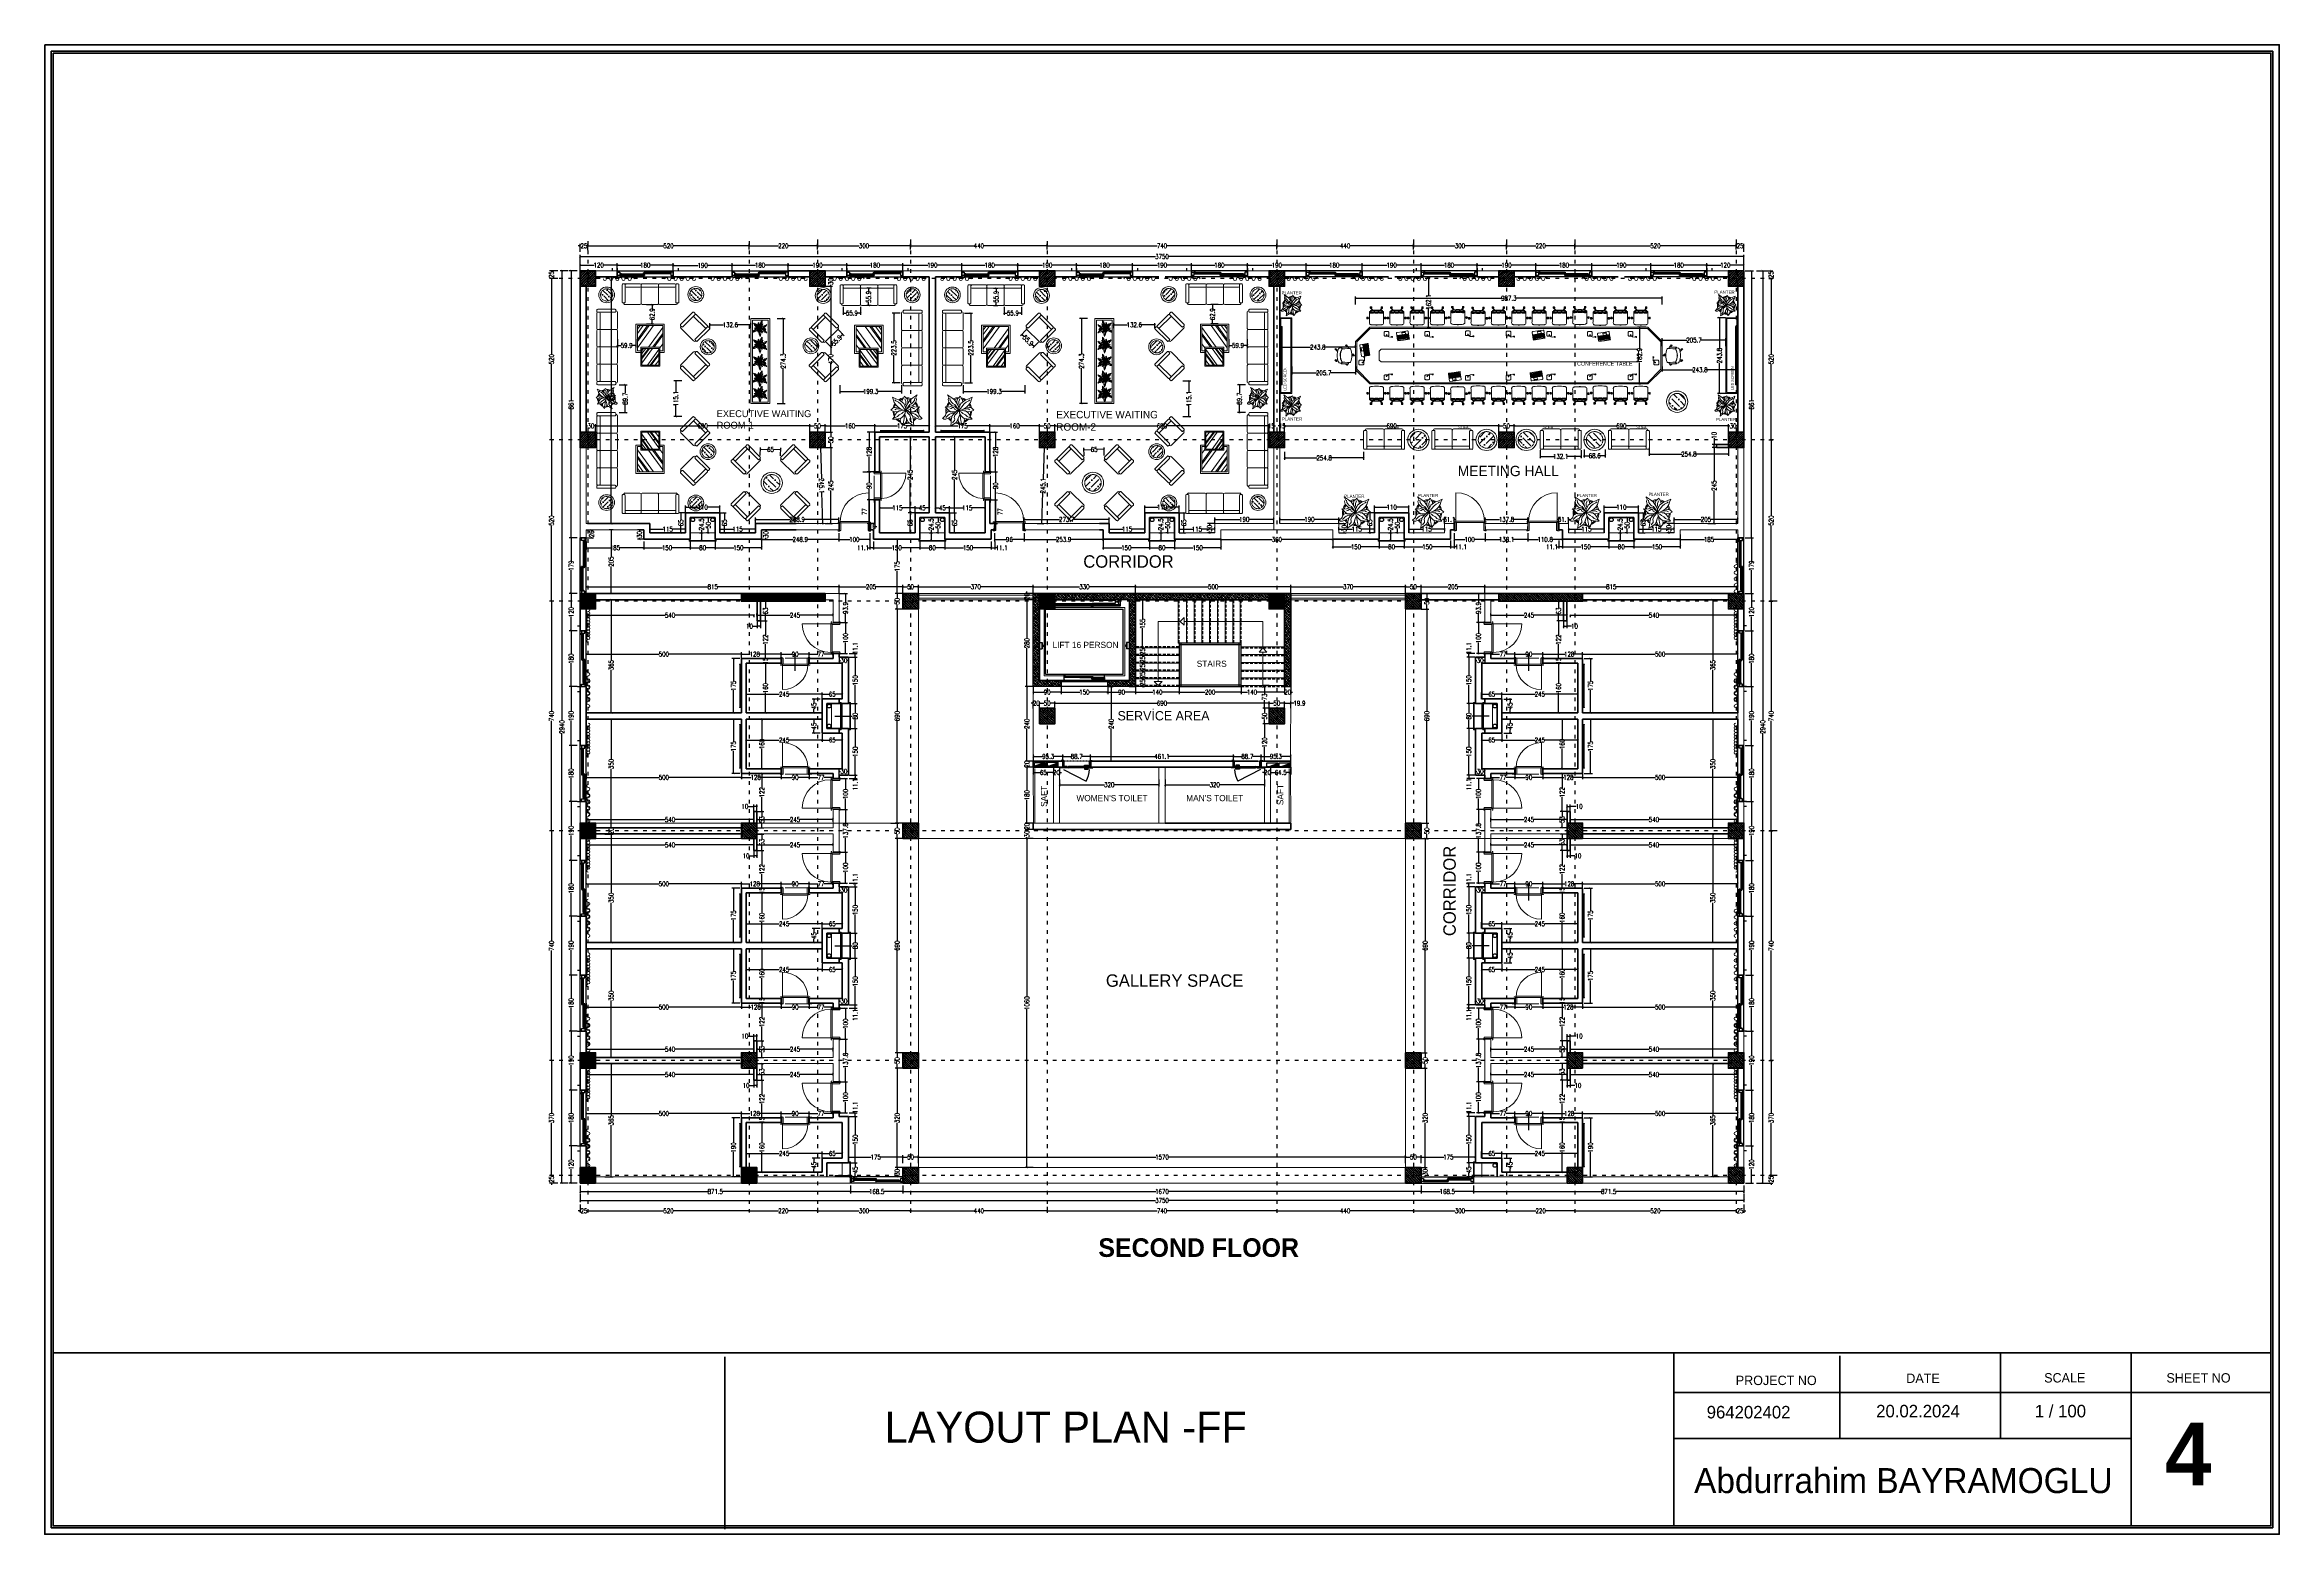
# Model space of a CAD drawing. Header units: centimetres. Extents: x -3207095 to 15275363, y -32656 to 4798027.
# Drawn here: x 688492 to 695692, y 4435687 to 4440487 of the extents above; entities that cross this region are included whole.
import ezdxf

# ---------------------------------------------------------------- set-up
doc = ezdxf.new("R2010")
doc.units = ezdxf.units.CM
for name, pattern in [('ACAD_ISO03W100', [30, 12, -18]), ('DASHED', [19.05, 12.7, -6.35]), ('DUZ', [500, 500]), ('GESTRICHELT', [0.75, 0.5, -0.25]), ('HIDDEN', [0.375, 0.25, -0.125])]:
    doc.linetypes.add(name, pattern=pattern)
doc.layers.get('0').update_dxf_attribs({"color": 1, "linetype": 'DUZ'})
for name, color, linetype in [('0 MC MAHAL', 94, 'Continuous'), ('3K', 4, 'Continuous'), ('a-door', 2, 'Continuous'), ('AGAC', 116, 'Continuous'), ('DIM', 1, 'DUZ'), ('GOLGE', 8, 'HIDDEN'), ('GÖLGE', 8, 'DASHED'), ('KAPIACI1', 252, 'Continuous'), ('KOLTAR_F', 145, 'Continuous'), ('LOGO', 7, 'Continuous'), ('PEN', 161, 'Continuous'), ('pen.kap.olc', 205, 'Continuous'), ('Power_Legend$0$SMC-EL-DB', 170, 'Continuous'), ('söve', 26, 'DUZ'), ('TESİSAT', 57, 'Continuous'), ('TR', 8, 'Continuous')]:
    doc.layers.add(name, color=color, linetype=linetype)
for name, color, linetype, lineweight in [('A-ANNO-PATT-4', 173, 'Continuous', 5), ('Area', 41, 'Continuous', 25), ('cam', 143, 'Continuous', 20), ('DUV', 220, 'Continuous', 50), ('DUVAR', 7, 'Continuous', 35), ('FE_MOBTEF.2', 33, 'Continuous', 18), ('FE_PERDE', 205, 'Continuous', 15), ('Fix & Furniture', 144, 'Continuous', 13), ('Fix. Furniture', 144, 'Continuous', 9), ('gor25', 142, 'Continuous', 25), ('iç duvar', 7, 'Continuous', 50), ('KAPEN', 151, 'Continuous', 9), ('KOLON_F', 3, 'Continuous', 35), ('Text & Arrow', 11, 'Continuous', 13), ('Wall', 7, 'Continuous', 35), ('YAZI', 7, 'Continuous', 15)]:
    doc.layers.add(name, color=color, linetype=linetype, lineweight=lineweight)
doc.styles.add('ATT', font='romans.shx')
doc.styles.add('DIM', font='ROMANSTW.SHX', dxfattribs={"width": 0.7})
doc.dimstyles.new('1_100', dxfattribs={"dimtxt": 15, "dimasz": 6, "dimexe": 6, "dimexo": 0, "dimgap": 2, "dimtad": 0, "dimdec": 1, "dimzin": 11, "dimdsep": 46, "dimtxsty": 'DIM', "dimblk": 'ARCHTICK', "dimcen": 3, "dimdle": 1.25, "dimclrt": 2, "dimadec": 0, "dimazin": 0, "dimtfac": 1.25, "dimtdec": 1, "dimtix": 1, "dimtofl": 0, "dimtmove": 1, "dimatfit": 3, "dimldrblk": 'ARCHTICK', "dimfxl": 20, "dimfxlon": 1, "dimtolj": 1, "dimtzin": 0, "dimarcsym": 0})
pattern_1 = [(135, (5195369.399, 3778085.264), (-4.4901280605, -4.4901280605), []), (135, (5195369.399, 3778089.754), (-4.4901280605, -4.4901280605), [3.175, -1.5875])]
pattern_2 = [(135, (5195369.399, 3776235.264), (-4.4901280605, -4.4901280605), []), (135, (5195369.399, 3776239.754), (-4.4901280605, -4.4901280605), [3.175, -1.5875])]
pattern_3 = [(135, (5195889.399, 3776235.264), (-4.4901280605, -4.4901280605), []), (135, (5195889.399, 3776239.754), (-4.4901280605, -4.4901280605), [3.175, -1.5875])]
pattern_4 = [(135, (5195889.399, 3778085.264), (-4.4901280605, -4.4901280605), []), (135, (5195889.399, 3778089.754), (-4.4901280605, -4.4901280605), [3.175, -1.5875])]
pattern_5 = [(135, (5194629.399, 3777345.264), (-4.4901280605, -4.4901280605), []), (135, (5194629.399, 3777349.754), (-4.4901280605, -4.4901280605), [3.175, -1.5875])]
pattern_6 = [(135, (5195369.399, 3777345.264), (-4.4901280605, -4.4901280605), []), (135, (5195369.399, 3777349.754), (-4.4901280605, -4.4901280605), [3.175, -1.5875])]
pattern_7 = [(135, (5195889.399, 3777345.264), (-4.4901280605, -4.4901280605), []), (135, (5195889.399, 3777349.754), (-4.4901280605, -4.4901280605), [3.175, -1.5875])]
pattern_8 = [(135, (5195889.399, 3777345.264), (-4.4901280605, -4.4901280605), []), (135, (5195889.399, 3777349.754), (-4.4901280605, -4.4901280605), [3.175, -1.5875])]
pattern_9 = [(135, (5195369.399, 3776605.264), (-4.4901280605, -4.4901280605), []), (135, (5195369.399, 3776609.754), (-4.4901280605, -4.4901280605), [3.175, -1.5875])]
pattern_10 = [(135, (5195889.399, 3776605.264), (-4.4901280605, -4.4901280605), []), (135, (5195889.399, 3776609.754), (-4.4901280605, -4.4901280605), [3.175, -1.5875])]
pattern_11 = [(360, (485222.4554, 4639179.2538), (8e-16, 1.5875), [])]
pattern_12 = [(45, (29633.453, -64653.7247), (-4.4901280605, 4.4901280605), []), (45, (29637.943, -64653.7247), (-4.4901280605, 4.4901280605), [3.175, -1.5875])]
pattern_13 = [(45, (30373.453, -64653.7247), (-4.4901280605, 4.4901280605), []), (45, (30377.943, -64653.7247), (-4.4901280605, 4.4901280605), [3.175, -1.5875])]
pattern_14 = [(45, (29633.453, -65173.7247), (-4.4901280605, 4.4901280605), []), (45, (29637.943, -65173.7247), (-4.4901280605, 4.4901280605), [3.175, -1.5875])]
pattern_15 = [(45, (30373.453, -65173.7247), (-4.4901280605, 4.4901280605), []), (45, (30377.943, -65173.7247), (-4.4901280605, 4.4901280605), [3.175, -1.5875])]
pattern_16 = [(45, (31113.453, -64653.7247), (-4.4901280605, 4.4901280605), []), (45, (31117.943, -64653.7247), (-4.4901280605, 4.4901280605), [3.175, -1.5875])]
pattern_17 = [(45, (31113.453, -65173.7247), (-4.4901280605, 4.4901280605), []), (45, (31117.943, -65173.7247), (-4.4901280605, 4.4901280605), [3.175, -1.5875])]

# ---------------------------------------------------------------- blocks, each defined once
blk = doc.blocks.new('GEN_BLOCK00601')
at = {"linetype": 'Continuous', "ltscale": 50}
for centre, start, end in [((50, 50), 0, 180), ((150, 50), 180, 0), ((250, 50), 0, 180), ((350, 50), 180, 0), ((450, 50), 0, 180), ((550, 50), 180, 0), ((650, 50), 0, 180), ((750, 50), 180, 0), ((850, 50), 0, 180), ((950, 50), 180, 0)]:
    blk.add_arc(centre, 50, start, end, dxfattribs=at)
for tag in ['FLOOR', 'Sfb']:
    blk.add_attdef(tag, (0, 0), '', height=1)
blk = doc.blocks.new('new block')
at = {"layer": 'KAPEN'}
for p, q in [((105202.053, 48261.86), (105202.02, 48261.86)), ((105202.053, 48261.853), (105202.053, 48261.86)), ((105202.063, 48261.853), (105202.053, 48261.853)), ((105202.063, 48261.047), (105202.063, 48261.853)), ((105201.25, 48261.04), (105202.053, 48261.04)), ((105202.053, 48261.047), (105202.063, 48261.047)), ((105202.053, 48261.04), (105202.053, 48261.047))]:
    blk.add_line(p, q, dxfattribs=at)
for points in [[(105202.02, 48261.04), (105202.02, 48261.86)], [(105202.055, 48261.92), (105202.04, 48261.92), (105202.04, 48261.87), (105202.055, 48261.87)], [(105202.225, 48261.88), (105202.225, 48261.9), (105202.095, 48261.88), (105202.095, 48261.9)], [(105202.265, 48261.92), (105202.28, 48261.92), (105202.28, 48261.87), (105202.265, 48261.87)], [(105202.055, 48260.98), (105202.04, 48260.98), (105202.04, 48261.03), (105202.055, 48261.03)], [(105202.225, 48261.02), (105202.225, 48261), (105202.095, 48261.02), (105202.095, 48261)], [(105202.265, 48260.98), (105202.28, 48260.98), (105202.28, 48261.03), (105202.265, 48261.03)]]:
    blk.add_lwpolyline(points, dxfattribs=at)
for points in [[(105202.055, 48261.88), (105202.055, 48261.855), (105202.065, 48261.855), (105202.065, 48261.84), (105202.265, 48261.84), (105202.265, 48261.88)], [(105202.055, 48261.02), (105202.055, 48261.045), (105202.065, 48261.045), (105202.065, 48261.06), (105202.265, 48261.06), (105202.265, 48261.02)]]:
    blk.add_lwpolyline(points, close=True, dxfattribs=at)
blk.add_arc((105202.071, 48261.04), 0.822, 93.60232, 180, dxfattribs=at)
blk = doc.blocks.new('K210')
for p, q in [((0.04, 0.985), (0.04, 0.032)), ((0.04, 0.032), (0.047, 0.032)), ((0.047, 0.032), (0.047, 0.022)), ((0.047, 0.022), (0.953, 0.022)), ((0.953, 0.032), (0.96, 0.032)), ((0.953, 0.022), (0.953, 0.032)), ((0.96, 0.032), (0.96, 0.065))]:
    blk.add_line(p, q)
for points in [[(-0.02, 0.03), (-0.02, 0.045), (0.03, 0.045), (0.03, 0.03)], [(0.04, 0.065), (0.96, 0.065)], [(1.02, 0.03), (1.02, 0.045), (0.97, 0.045), (0.97, 0.03)], [(-0.02, -0.23), (-0.02, -0.245), (0.03, -0.245), (0.03, -0.23)], [(0.02, -0.19), (0, -0.19), (0.02, -0.01), (0, -0.01)], [(1.02, -0.23), (1.02, -0.245), (0.97, -0.245), (0.97, -0.23)], [(0.98, -0.19), (1, -0.19), (0.98, -0.01), (1, -0.01)]]:
    blk.add_lwpolyline(points)
for points in [[(0.02, 0.03), (0.045, 0.03), (0.045, 0.02), (0.06, 0.02), (0.06, -0.23), (0.02, -0.23)], [(0.98, 0.03), (0.955, 0.03), (0.955, 0.02), (0.94, 0.02), (0.94, -0.23), (0.98, -0.23)]]:
    blk.add_lwpolyline(points, close=True)
blk.add_arc((0.04, 0.065), 0.92, 0, 90)
blk = doc.blocks.new('rgtkjıtdkfgölv')
at = {"layer": 'FE_MOBTEF.2'}
for p, q in [((104445.908, 48877.932), (104445.888, 48877.932)), ((104445.888, 48877.932), (104445.888, 48877.902)), ((104445.898, 48877.914), (104445.898, 48877.922)), ((104445.898, 48877.922), (104447.278, 48877.922)), ((104445.898, 48877.922), (104445.908, 48877.922)), ((104445.898, 48877.902), (104445.898, 48877.922)), ((104445.908, 48877.932), (104445.908, 48877.962)), ((104445.908, 48877.922), (104445.908, 48877.932)), ((104447.261, 48877.932), (104445.914, 48877.932)), ((104447.268, 48877.932), (104447.268, 48877.962)), ((104447.268, 48877.932), (104447.288, 48877.932)), ((104447.268, 48877.922), (104447.268, 48877.932)), ((104447.278, 48877.922), (104447.268, 48877.922)), ((104447.278, 48877.902), (104447.278, 48877.922)), ((104447.278, 48877.922), (104447.278, 48877.914)), ((104447.288, 48877.932), (104447.288, 48877.902)), ((104445.888, 48877.902), (104445.898, 48877.902)), ((104445.898, 48877.908), (104445.898, 48877.914)), ((104445.898, 48877.914), (104447.278, 48877.914)), ((104447.278, 48877.914), (104445.898, 48877.914)), ((104447.278, 48877.908), (104445.898, 48877.908)), ((104447.278, 48877.914), (104447.278, 48877.908)), ((104447.288, 48877.902), (104447.278, 48877.902))]:
    blk.add_line(p, q, dxfattribs=at)
blk = doc.blocks.new('_ArchTick')
at = {"color": 0, "linetype": 'ByBlock', "const_width": 0.15}
blk.add_lwpolyline([(-0.5, -0.5), (0.5, 0.5)], dxfattribs=at)
blk = doc.blocks.new('*D4759')
at = {"layer": 'Defpoints', "color": 0, "linetype": 'Continuous', "lineweight": 5, "transparency": 16777216}
for p in [(690216.9, 4439758.7), (690336.9, 4439776.6), (690336.9, 4439758.7)]:
    blk.add_point(p, dxfattribs=at)
at = {"layer": 'DIM', "color": 0, "linetype": 'Continuous', "lineweight": -2, "transparency": 16777216}
for p, q in [((690215.7, 4439776.6), (690262.4, 4439776.6)), ((690216.9, 4439758.7), (690216.9, 4439782.6)), ((690338.2, 4439776.6), (690291.4, 4439776.6)), ((690336.9, 4439758.7), (690336.9, 4439782.6))]:
    blk.add_line(p, q, dxfattribs=at)
at = {"layer": 'DIM', "color": 0, "linetype": 'Continuous', "lineweight": -2, "transparency": 16777216, "xscale": 6, "yscale": 6, "zscale": 6, "rotation": 180}
blk.add_blockref('_ArchTick', (690216.9, 4439776.6), dxfattribs=at)
at = {"layer": 'DIM', "color": 0, "linetype": 'Continuous', "lineweight": -2, "transparency": 16777216, "xscale": 6, "yscale": 6, "zscale": 6}
blk.add_blockref('_ArchTick', (690336.9, 4439776.6), dxfattribs=at)
at = {"layer": 'DIM', "color": 2, "linetype": 'Continuous', "lineweight": 5, "transparency": 16777216, "insert": (690276.9, 4439776.6), "char_height": 15, "attachment_point": 5, "style": 'DIM'}
blk.add_mtext('\\A1;120', dxfattribs=at)
blk = doc.blocks.new('*D4760')
at = {"layer": 'Defpoints', "color": 0, "linetype": 'Continuous', "lineweight": 5, "transparency": 16777216}
for p in [(690336.9, 4439758.7), (690516.9, 4439776.6), (690516.9, 4439758.7)]:
    blk.add_point(p, dxfattribs=at)
at = {"layer": 'DIM', "color": 0, "linetype": 'Continuous', "lineweight": -2, "transparency": 16777216}
for p, q in [((690335.7, 4439776.6), (690412.4, 4439776.6)), ((690336.9, 4439758.7), (690336.9, 4439782.6)), ((690518.2, 4439776.6), (690441.4, 4439776.6)), ((690516.9, 4439758.7), (690516.9, 4439782.6))]:
    blk.add_line(p, q, dxfattribs=at)
at = {"layer": 'DIM', "color": 0, "linetype": 'Continuous', "lineweight": -2, "transparency": 16777216, "xscale": 6, "yscale": 6, "zscale": 6, "rotation": 180}
blk.add_blockref('_ArchTick', (690336.9, 4439776.6), dxfattribs=at)
at = {"layer": 'DIM', "color": 0, "linetype": 'Continuous', "lineweight": -2, "transparency": 16777216, "xscale": 6, "yscale": 6, "zscale": 6}
blk.add_blockref('_ArchTick', (690516.9, 4439776.6), dxfattribs=at)
at = {"layer": 'DIM', "color": 2, "linetype": 'Continuous', "lineweight": 5, "transparency": 16777216, "insert": (690426.9, 4439776.6), "char_height": 15, "attachment_point": 5, "style": 'DIM'}
blk.add_mtext('\\A1;180', dxfattribs=at)
blk = doc.blocks.new('*D4761')
at = {"layer": 'Defpoints', "color": 0, "linetype": 'Continuous', "lineweight": 5, "transparency": 16777216}
for p in [(690516.9, 4439758.7), (690706.9, 4439776.1), (690706.9, 4439758.7)]:
    blk.add_point(p, dxfattribs=at)
at = {"layer": 'DIM', "color": 0, "linetype": 'Continuous', "lineweight": -2, "transparency": 16777216}
for p, q in [((690515.7, 4439776.1), (690597.4, 4439776.1)), ((690516.9, 4439758.7), (690516.9, 4439782.1)), ((690708.2, 4439776.1), (690626.4, 4439776.1)), ((690706.9, 4439758.7), (690706.9, 4439782.1))]:
    blk.add_line(p, q, dxfattribs=at)
at = {"layer": 'DIM', "color": 0, "linetype": 'Continuous', "lineweight": -2, "transparency": 16777216, "xscale": 6, "yscale": 6, "zscale": 6, "rotation": 180}
blk.add_blockref('_ArchTick', (690516.9, 4439776.1), dxfattribs=at)
at = {"layer": 'DIM', "color": 0, "linetype": 'Continuous', "lineweight": -2, "transparency": 16777216, "xscale": 6, "yscale": 6, "zscale": 6}
blk.add_blockref('_ArchTick', (690706.9, 4439776.1), dxfattribs=at)
at = {"layer": 'DIM', "color": 2, "linetype": 'Continuous', "lineweight": 5, "transparency": 16777216, "insert": (690611.9, 4439776.1), "char_height": 15, "attachment_point": 5, "style": 'DIM'}
blk.add_mtext('\\A1;190', dxfattribs=at)
blk = doc.blocks.new('*D4762')
at = {"layer": 'Defpoints', "color": 0, "linetype": 'Continuous', "lineweight": 5, "transparency": 16777216}
for p in [(690706.9, 4439758.7), (690886.9, 4439776.6), (690886.9, 4439758.7)]:
    blk.add_point(p, dxfattribs=at)
at = {"layer": 'DIM', "color": 0, "linetype": 'Continuous', "lineweight": -2, "transparency": 16777216}
for p, q in [((690705.7, 4439776.6), (690782.4, 4439776.6)), ((690706.9, 4439758.7), (690706.9, 4439782.6)), ((690888.2, 4439776.6), (690811.4, 4439776.6)), ((690886.9, 4439758.7), (690886.9, 4439782.6))]:
    blk.add_line(p, q, dxfattribs=at)
at = {"layer": 'DIM', "color": 0, "linetype": 'Continuous', "lineweight": -2, "transparency": 16777216, "xscale": 6, "yscale": 6, "zscale": 6, "rotation": 180}
blk.add_blockref('_ArchTick', (690706.9, 4439776.6), dxfattribs=at)
at = {"layer": 'DIM', "color": 0, "linetype": 'Continuous', "lineweight": -2, "transparency": 16777216, "xscale": 6, "yscale": 6, "zscale": 6}
blk.add_blockref('_ArchTick', (690886.9, 4439776.6), dxfattribs=at)
at = {"layer": 'DIM', "color": 2, "linetype": 'Continuous', "lineweight": 5, "transparency": 16777216, "insert": (690796.9, 4439776.6), "char_height": 15, "attachment_point": 5, "style": 'DIM'}
blk.add_mtext('\\A1;180', dxfattribs=at)
blk = doc.blocks.new('*D4763')
at = {"layer": 'Defpoints', "color": 0, "linetype": 'Continuous', "lineweight": 5, "transparency": 16777216}
for p in [(690886.9, 4439758.7), (691076.9, 4439776.6), (691076.9, 4439758.7)]:
    blk.add_point(p, dxfattribs=at)
at = {"layer": 'DIM', "color": 0, "linetype": 'Continuous', "lineweight": -2, "transparency": 16777216}
for p, q in [((690885.7, 4439776.6), (690967.4, 4439776.6)), ((690886.9, 4439758.7), (690886.9, 4439782.6)), ((691078.2, 4439776.6), (690996.4, 4439776.6)), ((691076.9, 4439758.7), (691076.9, 4439782.6))]:
    blk.add_line(p, q, dxfattribs=at)
at = {"layer": 'DIM', "color": 0, "linetype": 'Continuous', "lineweight": -2, "transparency": 16777216, "xscale": 6, "yscale": 6, "zscale": 6, "rotation": 180}
blk.add_blockref('_ArchTick', (690886.9, 4439776.6), dxfattribs=at)
at = {"layer": 'DIM', "color": 0, "linetype": 'Continuous', "lineweight": -2, "transparency": 16777216, "xscale": 6, "yscale": 6, "zscale": 6}
blk.add_blockref('_ArchTick', (691076.9, 4439776.6), dxfattribs=at)
at = {"layer": 'DIM', "color": 2, "linetype": 'Continuous', "lineweight": 5, "transparency": 16777216, "insert": (690981.9, 4439776.6), "char_height": 15, "attachment_point": 5, "style": 'DIM'}
blk.add_mtext('\\A1;190', dxfattribs=at)
blk = doc.blocks.new('*D4765')
at = {"layer": 'Defpoints', "color": 0, "linetype": 'Continuous', "lineweight": 5, "transparency": 16777216}
for p in [(691256.9, 4439758.7), (691446.9, 4439776.6), (691446.9, 4439758.7)]:
    blk.add_point(p, dxfattribs=at)
at = {"layer": 'DIM', "color": 0, "linetype": 'Continuous', "lineweight": -2, "transparency": 16777216}
for p, q in [((691255.7, 4439776.6), (691337.4, 4439776.6)), ((691256.9, 4439758.7), (691256.9, 4439782.6)), ((691448.2, 4439776.6), (691366.4, 4439776.6)), ((691446.9, 4439758.7), (691446.9, 4439782.6))]:
    blk.add_line(p, q, dxfattribs=at)
at = {"layer": 'DIM', "color": 0, "linetype": 'Continuous', "lineweight": -2, "transparency": 16777216, "xscale": 6, "yscale": 6, "zscale": 6, "rotation": 180}
blk.add_blockref('_ArchTick', (691256.9, 4439776.6), dxfattribs=at)
at = {"layer": 'DIM', "color": 0, "linetype": 'Continuous', "lineweight": -2, "transparency": 16777216, "xscale": 6, "yscale": 6, "zscale": 6}
blk.add_blockref('_ArchTick', (691446.9, 4439776.6), dxfattribs=at)
at = {"layer": 'DIM', "color": 2, "linetype": 'Continuous', "lineweight": 5, "transparency": 16777216, "insert": (691351.9, 4439776.6), "char_height": 15, "attachment_point": 5, "style": 'DIM'}
blk.add_mtext('\\A1;190', dxfattribs=at)
blk = doc.blocks.new('*D4766')
at = {"layer": 'Defpoints', "color": 0, "linetype": 'Continuous', "lineweight": 5, "transparency": 16777216}
for p in [(691446.9, 4439758.7), (691626.9, 4439776.6), (691626.9, 4439758.7)]:
    blk.add_point(p, dxfattribs=at)
at = {"layer": 'DIM', "color": 0, "linetype": 'Continuous', "lineweight": -2, "transparency": 16777216}
for p, q in [((691445.7, 4439776.6), (691522.4, 4439776.6)), ((691446.9, 4439758.7), (691446.9, 4439782.6)), ((691628.2, 4439776.6), (691551.4, 4439776.6)), ((691626.9, 4439758.7), (691626.9, 4439782.6))]:
    blk.add_line(p, q, dxfattribs=at)
at = {"layer": 'DIM', "color": 0, "linetype": 'Continuous', "lineweight": -2, "transparency": 16777216, "xscale": 6, "yscale": 6, "zscale": 6, "rotation": 180}
blk.add_blockref('_ArchTick', (691446.9, 4439776.6), dxfattribs=at)
at = {"layer": 'DIM', "color": 0, "linetype": 'Continuous', "lineweight": -2, "transparency": 16777216, "xscale": 6, "yscale": 6, "zscale": 6}
blk.add_blockref('_ArchTick', (691626.9, 4439776.6), dxfattribs=at)
at = {"layer": 'DIM', "color": 2, "linetype": 'Continuous', "lineweight": 5, "transparency": 16777216, "insert": (691536.9, 4439776.6), "char_height": 15, "attachment_point": 5, "style": 'DIM'}
blk.add_mtext('\\A1;180', dxfattribs=at)
blk = doc.blocks.new('*D4767')
at = {"layer": 'Defpoints', "color": 0, "linetype": 'Continuous', "lineweight": 5, "transparency": 16777216}
for p in [(691626.9, 4439758.7), (691816.9, 4439776.6), (691816.9, 4439758.7)]:
    blk.add_point(p, dxfattribs=at)
at = {"layer": 'DIM', "color": 0, "linetype": 'Continuous', "lineweight": -2, "transparency": 16777216}
for p, q in [((691625.7, 4439776.6), (691707.4, 4439776.6)), ((691626.9, 4439758.7), (691626.9, 4439782.6)), ((691818.2, 4439776.6), (691736.4, 4439776.6)), ((691816.9, 4439758.7), (691816.9, 4439782.6))]:
    blk.add_line(p, q, dxfattribs=at)
at = {"layer": 'DIM', "color": 0, "linetype": 'Continuous', "lineweight": -2, "transparency": 16777216, "xscale": 6, "yscale": 6, "zscale": 6, "rotation": 180}
blk.add_blockref('_ArchTick', (691626.9, 4439776.6), dxfattribs=at)
at = {"layer": 'DIM', "color": 0, "linetype": 'Continuous', "lineweight": -2, "transparency": 16777216, "xscale": 6, "yscale": 6, "zscale": 6}
blk.add_blockref('_ArchTick', (691816.9, 4439776.6), dxfattribs=at)
at = {"layer": 'DIM', "color": 2, "linetype": 'Continuous', "lineweight": 5, "transparency": 16777216, "insert": (691721.9, 4439776.6), "char_height": 15, "attachment_point": 5, "style": 'DIM'}
blk.add_mtext('\\A1;190', dxfattribs=at)
blk = doc.blocks.new('*D4768')
at = {"layer": 'Defpoints', "color": 0, "linetype": 'Continuous', "lineweight": 5, "transparency": 16777216}
for p in [(691816.9, 4439758.7), (691996.9, 4439776.6), (691996.9, 4439758.7)]:
    blk.add_point(p, dxfattribs=at)
at = {"layer": 'DIM', "color": 0, "linetype": 'Continuous', "lineweight": -2, "transparency": 16777216}
for p, q in [((691815.7, 4439776.6), (691892.4, 4439776.6)), ((691816.9, 4439758.7), (691816.9, 4439782.6)), ((691998.2, 4439776.6), (691921.4, 4439776.6)), ((691996.9, 4439758.7), (691996.9, 4439782.6))]:
    blk.add_line(p, q, dxfattribs=at)
at = {"layer": 'DIM', "color": 0, "linetype": 'Continuous', "lineweight": -2, "transparency": 16777216, "xscale": 6, "yscale": 6, "zscale": 6, "rotation": 180}
blk.add_blockref('_ArchTick', (691816.9, 4439776.6), dxfattribs=at)
at = {"layer": 'DIM', "color": 0, "linetype": 'Continuous', "lineweight": -2, "transparency": 16777216, "xscale": 6, "yscale": 6, "zscale": 6}
blk.add_blockref('_ArchTick', (691996.9, 4439776.6), dxfattribs=at)
at = {"layer": 'DIM', "color": 2, "linetype": 'Continuous', "lineweight": 5, "transparency": 16777216, "insert": (691906.9, 4439776.6), "char_height": 15, "attachment_point": 5, "style": 'DIM'}
blk.add_mtext('\\A1;180', dxfattribs=at)
blk = doc.blocks.new('*D4769')
at = {"layer": 'Defpoints', "color": 0, "linetype": 'Continuous', "lineweight": 5, "transparency": 16777216}
for p in [(691996.9, 4439758.7), (692186.9, 4439776.6), (692186.9, 4439758.7)]:
    blk.add_point(p, dxfattribs=at)
at = {"layer": 'DIM', "color": 0, "linetype": 'Continuous', "lineweight": -2, "transparency": 16777216}
for p, q in [((691995.7, 4439776.6), (692077.4, 4439776.6)), ((691996.9, 4439758.7), (691996.9, 4439782.6)), ((692188.2, 4439776.6), (692106.4, 4439776.6)), ((692186.9, 4439758.7), (692186.9, 4439782.6))]:
    blk.add_line(p, q, dxfattribs=at)
at = {"layer": 'DIM', "color": 0, "linetype": 'Continuous', "lineweight": -2, "transparency": 16777216, "xscale": 6, "yscale": 6, "zscale": 6, "rotation": 180}
blk.add_blockref('_ArchTick', (691996.9, 4439776.6), dxfattribs=at)
at = {"layer": 'DIM', "color": 0, "linetype": 'Continuous', "lineweight": -2, "transparency": 16777216, "xscale": 6, "yscale": 6, "zscale": 6}
blk.add_blockref('_ArchTick', (692186.9, 4439776.6), dxfattribs=at)
at = {"layer": 'DIM', "color": 2, "linetype": 'Continuous', "lineweight": 5, "transparency": 16777216, "insert": (692091.9, 4439776.6), "char_height": 15, "attachment_point": 5, "style": 'DIM'}
blk.add_mtext('\\A1;190', dxfattribs=at)
blk = doc.blocks.new('*D4770')
at = {"layer": 'Defpoints', "color": 0, "linetype": 'Continuous', "lineweight": 5, "transparency": 16777216}
for p in [(692186.9, 4439758.7), (692366.9, 4439776.6), (692366.9, 4439758.7)]:
    blk.add_point(p, dxfattribs=at)
at = {"layer": 'DIM', "color": 0, "linetype": 'Continuous', "lineweight": -2, "transparency": 16777216}
for p, q in [((692185.7, 4439776.6), (692262.4, 4439776.6)), ((692186.9, 4439758.7), (692186.9, 4439782.6)), ((692368.2, 4439776.6), (692291.4, 4439776.6)), ((692366.9, 4439758.7), (692366.9, 4439782.6))]:
    blk.add_line(p, q, dxfattribs=at)
at = {"layer": 'DIM', "color": 0, "linetype": 'Continuous', "lineweight": -2, "transparency": 16777216, "xscale": 6, "yscale": 6, "zscale": 6, "rotation": 180}
blk.add_blockref('_ArchTick', (692186.9, 4439776.6), dxfattribs=at)
at = {"layer": 'DIM', "color": 0, "linetype": 'Continuous', "lineweight": -2, "transparency": 16777216, "xscale": 6, "yscale": 6, "zscale": 6}
blk.add_blockref('_ArchTick', (692366.9, 4439776.6), dxfattribs=at)
at = {"layer": 'DIM', "color": 2, "linetype": 'Continuous', "lineweight": 5, "transparency": 16777216, "insert": (692276.9, 4439776.6), "char_height": 15, "attachment_point": 5, "style": 'DIM'}
blk.add_mtext('\\A1;180', dxfattribs=at)
blk = doc.blocks.new('*D4771')
at = {"layer": 'Defpoints', "color": 0, "linetype": 'Continuous', "lineweight": 5, "transparency": 16777216}
for p in [(692366.9, 4439758.7), (692556.9, 4439776.6), (692556.9, 4439758.7)]:
    blk.add_point(p, dxfattribs=at)
at = {"layer": 'DIM', "color": 0, "linetype": 'Continuous', "lineweight": -2, "transparency": 16777216}
for p, q in [((692365.7, 4439776.6), (692447.4, 4439776.6)), ((692366.9, 4439758.7), (692366.9, 4439782.6)), ((692558.2, 4439776.6), (692476.4, 4439776.6)), ((692556.9, 4439758.7), (692556.9, 4439782.6))]:
    blk.add_line(p, q, dxfattribs=at)
at = {"layer": 'DIM', "color": 0, "linetype": 'Continuous', "lineweight": -2, "transparency": 16777216, "xscale": 6, "yscale": 6, "zscale": 6, "rotation": 180}
blk.add_blockref('_ArchTick', (692366.9, 4439776.6), dxfattribs=at)
at = {"layer": 'DIM', "color": 0, "linetype": 'Continuous', "lineweight": -2, "transparency": 16777216, "xscale": 6, "yscale": 6, "zscale": 6}
blk.add_blockref('_ArchTick', (692556.9, 4439776.6), dxfattribs=at)
at = {"layer": 'DIM', "color": 2, "linetype": 'Continuous', "lineweight": 5, "transparency": 16777216, "insert": (692461.9, 4439776.6), "char_height": 15, "attachment_point": 5, "style": 'DIM'}
blk.add_mtext('\\A1;190', dxfattribs=at)
blk = doc.blocks.new('*D4772')
at = {"layer": 'Defpoints', "color": 0, "linetype": 'Continuous', "lineweight": 5, "transparency": 16777216}
for p in [(692556.9, 4439758.7), (692736.9, 4439776.6), (692736.9, 4439758.7)]:
    blk.add_point(p, dxfattribs=at)
at = {"layer": 'DIM', "color": 0, "linetype": 'Continuous', "lineweight": -2, "transparency": 16777216}
for p, q in [((692555.7, 4439776.6), (692632.4, 4439776.6)), ((692556.9, 4439758.7), (692556.9, 4439782.6)), ((692738.2, 4439776.6), (692661.4, 4439776.6)), ((692736.9, 4439758.7), (692736.9, 4439782.6))]:
    blk.add_line(p, q, dxfattribs=at)
at = {"layer": 'DIM', "color": 0, "linetype": 'Continuous', "lineweight": -2, "transparency": 16777216, "xscale": 6, "yscale": 6, "zscale": 6, "rotation": 180}
blk.add_blockref('_ArchTick', (692556.9, 4439776.6), dxfattribs=at)
at = {"layer": 'DIM', "color": 0, "linetype": 'Continuous', "lineweight": -2, "transparency": 16777216, "xscale": 6, "yscale": 6, "zscale": 6}
blk.add_blockref('_ArchTick', (692736.9, 4439776.6), dxfattribs=at)
at = {"layer": 'DIM', "color": 2, "linetype": 'Continuous', "lineweight": 5, "transparency": 16777216, "insert": (692646.9, 4439776.6), "char_height": 15, "attachment_point": 5, "style": 'DIM'}
blk.add_mtext('\\A1;180', dxfattribs=at)
blk = doc.blocks.new('*D4773')
at = {"layer": 'Defpoints', "color": 0, "linetype": 'Continuous', "lineweight": 5, "transparency": 16777216}
for p in [(692736.9, 4439758.7), (692926.9, 4439776.6), (692926.9, 4439758.7)]:
    blk.add_point(p, dxfattribs=at)
at = {"layer": 'DIM', "color": 0, "linetype": 'Continuous', "lineweight": -2, "transparency": 16777216}
for p, q in [((692735.7, 4439776.6), (692817.4, 4439776.6)), ((692736.9, 4439758.7), (692736.9, 4439782.6)), ((692928.2, 4439776.6), (692846.4, 4439776.6)), ((692926.9, 4439758.7), (692926.9, 4439782.6))]:
    blk.add_line(p, q, dxfattribs=at)
at = {"layer": 'DIM', "color": 0, "linetype": 'Continuous', "lineweight": -2, "transparency": 16777216, "xscale": 6, "yscale": 6, "zscale": 6, "rotation": 180}
blk.add_blockref('_ArchTick', (692736.9, 4439776.6), dxfattribs=at)
at = {"layer": 'DIM', "color": 0, "linetype": 'Continuous', "lineweight": -2, "transparency": 16777216, "xscale": 6, "yscale": 6, "zscale": 6}
blk.add_blockref('_ArchTick', (692926.9, 4439776.6), dxfattribs=at)
at = {"layer": 'DIM', "color": 2, "linetype": 'Continuous', "lineweight": 5, "transparency": 16777216, "insert": (692831.9, 4439776.6), "char_height": 15, "attachment_point": 5, "style": 'DIM'}
blk.add_mtext('\\A1;190', dxfattribs=at)
blk = doc.blocks.new('*D4774')
at = {"layer": 'Defpoints', "color": 0, "linetype": 'Continuous', "lineweight": 5, "transparency": 16777216}
for p in [(692926.9, 4439758.7), (693106.9, 4439776.6), (693106.9, 4439758.7)]:
    blk.add_point(p, dxfattribs=at)
at = {"layer": 'DIM', "color": 0, "linetype": 'Continuous', "lineweight": -2, "transparency": 16777216}
for p, q in [((692925.7, 4439776.6), (693002.4, 4439776.6)), ((692926.9, 4439758.7), (692926.9, 4439782.6)), ((693108.2, 4439776.6), (693031.4, 4439776.6)), ((693106.9, 4439758.7), (693106.9, 4439782.6))]:
    blk.add_line(p, q, dxfattribs=at)
at = {"layer": 'DIM', "color": 0, "linetype": 'Continuous', "lineweight": -2, "transparency": 16777216, "xscale": 6, "yscale": 6, "zscale": 6, "rotation": 180}
blk.add_blockref('_ArchTick', (692926.9, 4439776.6), dxfattribs=at)
at = {"layer": 'DIM', "color": 0, "linetype": 'Continuous', "lineweight": -2, "transparency": 16777216, "xscale": 6, "yscale": 6, "zscale": 6}
blk.add_blockref('_ArchTick', (693106.9, 4439776.6), dxfattribs=at)
at = {"layer": 'DIM', "color": 2, "linetype": 'Continuous', "lineweight": 5, "transparency": 16777216, "insert": (693016.9, 4439776.6), "char_height": 15, "attachment_point": 5, "style": 'DIM'}
blk.add_mtext('\\A1;180', dxfattribs=at)
blk = doc.blocks.new('*D4775')
at = {"layer": 'Defpoints', "color": 0, "linetype": 'Continuous', "lineweight": 5, "transparency": 16777216}
for p in [(693106.9, 4439758.7), (693296.9, 4439776.6), (693296.9, 4439758.7)]:
    blk.add_point(p, dxfattribs=at)
at = {"layer": 'DIM', "color": 0, "linetype": 'Continuous', "lineweight": -2, "transparency": 16777216}
for p, q in [((693105.7, 4439776.6), (693187.4, 4439776.6)), ((693106.9, 4439758.7), (693106.9, 4439782.6)), ((693298.2, 4439776.6), (693216.4, 4439776.6)), ((693296.9, 4439758.7), (693296.9, 4439782.6))]:
    blk.add_line(p, q, dxfattribs=at)
at = {"layer": 'DIM', "color": 0, "linetype": 'Continuous', "lineweight": -2, "transparency": 16777216, "xscale": 6, "yscale": 6, "zscale": 6, "rotation": 180}
blk.add_blockref('_ArchTick', (693106.9, 4439776.6), dxfattribs=at)
at = {"layer": 'DIM', "color": 0, "linetype": 'Continuous', "lineweight": -2, "transparency": 16777216, "xscale": 6, "yscale": 6, "zscale": 6}
blk.add_blockref('_ArchTick', (693296.9, 4439776.6), dxfattribs=at)
at = {"layer": 'DIM', "color": 2, "linetype": 'Continuous', "lineweight": 5, "transparency": 16777216, "insert": (693201.9, 4439776.6), "char_height": 15, "attachment_point": 5, "style": 'DIM'}
blk.add_mtext('\\A1;190', dxfattribs=at)
blk = doc.blocks.new('*D4776')
at = {"layer": 'Defpoints', "color": 0, "linetype": 'Continuous', "lineweight": 5, "transparency": 16777216}
for p in [(693296.9, 4439758.7), (693476.9, 4439776.6), (693476.9, 4439758.7)]:
    blk.add_point(p, dxfattribs=at)
at = {"layer": 'DIM', "color": 0, "linetype": 'Continuous', "lineweight": -2, "transparency": 16777216}
for p, q in [((693295.7, 4439776.6), (693372.4, 4439776.6)), ((693296.9, 4439758.7), (693296.9, 4439782.6)), ((693478.2, 4439776.6), (693401.4, 4439776.6)), ((693476.9, 4439758.7), (693476.9, 4439782.6))]:
    blk.add_line(p, q, dxfattribs=at)
at = {"layer": 'DIM', "color": 0, "linetype": 'Continuous', "lineweight": -2, "transparency": 16777216, "xscale": 6, "yscale": 6, "zscale": 6, "rotation": 180}
blk.add_blockref('_ArchTick', (693296.9, 4439776.6), dxfattribs=at)
at = {"layer": 'DIM', "color": 0, "linetype": 'Continuous', "lineweight": -2, "transparency": 16777216, "xscale": 6, "yscale": 6, "zscale": 6}
blk.add_blockref('_ArchTick', (693476.9, 4439776.6), dxfattribs=at)
at = {"layer": 'DIM', "color": 2, "linetype": 'Continuous', "lineweight": 5, "transparency": 16777216, "insert": (693386.9, 4439776.6), "char_height": 15, "attachment_point": 5, "style": 'DIM'}
blk.add_mtext('\\A1;180', dxfattribs=at)
blk = doc.blocks.new('*D4777')
at = {"layer": 'Defpoints', "color": 0, "linetype": 'Continuous', "lineweight": 5, "transparency": 16777216}
for p in [(693476.9, 4439758.7), (693666.9, 4439776.6), (693666.9, 4439758.7)]:
    blk.add_point(p, dxfattribs=at)
at = {"layer": 'DIM', "color": 0, "linetype": 'Continuous', "lineweight": -2, "transparency": 16777216}
for p, q in [((693475.7, 4439776.6), (693557.4, 4439776.6)), ((693476.9, 4439758.7), (693476.9, 4439782.6)), ((693668.2, 4439776.6), (693586.4, 4439776.6)), ((693666.9, 4439758.7), (693666.9, 4439782.6))]:
    blk.add_line(p, q, dxfattribs=at)
at = {"layer": 'DIM', "color": 0, "linetype": 'Continuous', "lineweight": -2, "transparency": 16777216, "xscale": 6, "yscale": 6, "zscale": 6, "rotation": 180}
blk.add_blockref('_ArchTick', (693476.9, 4439776.6), dxfattribs=at)
at = {"layer": 'DIM', "color": 0, "linetype": 'Continuous', "lineweight": -2, "transparency": 16777216, "xscale": 6, "yscale": 6, "zscale": 6}
blk.add_blockref('_ArchTick', (693666.9, 4439776.6), dxfattribs=at)
at = {"layer": 'DIM', "color": 2, "linetype": 'Continuous', "lineweight": 5, "transparency": 16777216, "insert": (693571.9, 4439776.6), "char_height": 15, "attachment_point": 5, "style": 'DIM'}
blk.add_mtext('\\A1;190', dxfattribs=at)
blk = doc.blocks.new('*D4778')
at = {"layer": 'Defpoints', "color": 0, "linetype": 'Continuous', "lineweight": 5, "transparency": 16777216}
for p in [(693666.9, 4439758.7), (693846.9, 4439776.6), (693846.9, 4439758.7)]:
    blk.add_point(p, dxfattribs=at)
at = {"layer": 'DIM', "color": 0, "linetype": 'Continuous', "lineweight": -2, "transparency": 16777216}
for p, q in [((693665.7, 4439776.6), (693742.4, 4439776.6)), ((693666.9, 4439758.7), (693666.9, 4439782.6)), ((693848.2, 4439776.6), (693771.4, 4439776.6)), ((693846.9, 4439758.7), (693846.9, 4439782.6))]:
    blk.add_line(p, q, dxfattribs=at)
at = {"layer": 'DIM', "color": 0, "linetype": 'Continuous', "lineweight": -2, "transparency": 16777216, "xscale": 6, "yscale": 6, "zscale": 6, "rotation": 180}
blk.add_blockref('_ArchTick', (693666.9, 4439776.6), dxfattribs=at)
at = {"layer": 'DIM', "color": 0, "linetype": 'Continuous', "lineweight": -2, "transparency": 16777216, "xscale": 6, "yscale": 6, "zscale": 6}
blk.add_blockref('_ArchTick', (693846.9, 4439776.6), dxfattribs=at)
at = {"layer": 'DIM', "color": 2, "linetype": 'Continuous', "lineweight": 5, "transparency": 16777216, "insert": (693756.9, 4439776.6), "char_height": 15, "attachment_point": 5, "style": 'DIM'}
blk.add_mtext('\\A1;180', dxfattribs=at)
blk = doc.blocks.new('*D4779')
at = {"layer": 'Defpoints', "color": 0, "linetype": 'Continuous', "lineweight": 5, "transparency": 16777216}
for p in [(693846.9, 4439758.7), (693966.9, 4439776.6), (693966.9, 4439758.7)]:
    blk.add_point(p, dxfattribs=at)
at = {"layer": 'DIM', "color": 0, "linetype": 'Continuous', "lineweight": -2, "transparency": 16777216}
for p, q in [((693845.7, 4439776.6), (693892.4, 4439776.6)), ((693846.9, 4439758.7), (693846.9, 4439782.6)), ((693968.2, 4439776.6), (693921.4, 4439776.6)), ((693966.9, 4439758.7), (693966.9, 4439782.6))]:
    blk.add_line(p, q, dxfattribs=at)
at = {"layer": 'DIM', "color": 0, "linetype": 'Continuous', "lineweight": -2, "transparency": 16777216, "xscale": 6, "yscale": 6, "zscale": 6, "rotation": 180}
blk.add_blockref('_ArchTick', (693846.9, 4439776.6), dxfattribs=at)
at = {"layer": 'DIM', "color": 0, "linetype": 'Continuous', "lineweight": -2, "transparency": 16777216, "xscale": 6, "yscale": 6, "zscale": 6}
blk.add_blockref('_ArchTick', (693966.9, 4439776.6), dxfattribs=at)
at = {"layer": 'DIM', "color": 2, "linetype": 'Continuous', "lineweight": 5, "transparency": 16777216, "insert": (693906.9, 4439776.6), "char_height": 15, "attachment_point": 5, "style": 'DIM'}
blk.add_mtext('\\A1;120', dxfattribs=at)
blk = doc.blocks.new('*D4780')
at = {"layer": 'Defpoints', "color": 0, "linetype": 'Continuous', "lineweight": 5, "transparency": 16777216}
for p in [(690241.9, 4439825.1), (690761.9, 4439839.1), (690761.9, 4439827.3)]:
    blk.add_point(p, dxfattribs=at)
at = {"layer": 'DIM', "color": 0, "linetype": 'Continuous', "lineweight": -2, "transparency": 16777216}
for p, q in [((690240.7, 4439839.1), (690486.4, 4439839.1)), ((690241.9, 4439825.1), (690241.9, 4439845.1)), ((690763.2, 4439839.1), (690517.4, 4439839.1)), ((690761.9, 4439827.3), (690761.9, 4439845.1))]:
    blk.add_line(p, q, dxfattribs=at)
at = {"layer": 'DIM', "color": 0, "linetype": 'Continuous', "lineweight": -2, "transparency": 16777216, "xscale": 6, "yscale": 6, "zscale": 6, "rotation": 180}
blk.add_blockref('_ArchTick', (690241.9, 4439839.1), dxfattribs=at)
at = {"layer": 'DIM', "color": 0, "linetype": 'Continuous', "lineweight": -2, "transparency": 16777216, "xscale": 6, "yscale": 6, "zscale": 6}
blk.add_blockref('_ArchTick', (690761.9, 4439839.1), dxfattribs=at)
at = {"layer": 'DIM', "color": 2, "linetype": 'Continuous', "lineweight": 5, "transparency": 16777216, "insert": (690501.9, 4439839.1), "char_height": 15, "attachment_point": 5, "style": 'DIM'}
blk.add_mtext('\\A1;520', dxfattribs=at)
blk = doc.blocks.new('*D4781')
at = {"layer": 'Defpoints', "color": 0, "linetype": 'Continuous', "lineweight": 5, "transparency": 16777216}
for p in [(690981.9, 4439900.5), (690761.9, 4439827.3), (690981.9, 4439839.1)]:
    blk.add_point(p, dxfattribs=at)
at = {"layer": 'DIM', "color": 0, "linetype": 'Continuous', "lineweight": -2, "transparency": 16777216}
for p, q in [((690760.7, 4439839.1), (690856.4, 4439839.1)), ((690761.9, 4439827.3), (690761.9, 4439845.1)), ((690983.2, 4439839.1), (690887.4, 4439839.1)), ((690981.9, 4439859.1), (690981.9, 4439833.1))]:
    blk.add_line(p, q, dxfattribs=at)
at = {"layer": 'DIM', "color": 0, "linetype": 'Continuous', "lineweight": -2, "transparency": 16777216, "xscale": 6, "yscale": 6, "zscale": 6, "rotation": 180}
blk.add_blockref('_ArchTick', (690761.9, 4439839.1), dxfattribs=at)
at = {"layer": 'DIM', "color": 0, "linetype": 'Continuous', "lineweight": -2, "transparency": 16777216, "xscale": 6, "yscale": 6, "zscale": 6}
blk.add_blockref('_ArchTick', (690981.9, 4439839.1), dxfattribs=at)
at = {"layer": 'DIM', "color": 2, "linetype": 'Continuous', "lineweight": 5, "transparency": 16777216, "insert": (690871.9, 4439839.1), "char_height": 15, "attachment_point": 5, "style": 'DIM'}
blk.add_mtext('\\A1;220', dxfattribs=at)
blk = doc.blocks.new('*D4782')
at = {"layer": 'Defpoints', "color": 0, "linetype": 'Continuous', "lineweight": 5, "transparency": 16777216}
for p in [(691281.9, 4439900.5), (690981.9, 4439827.3), (691281.9, 4439839.1)]:
    blk.add_point(p, dxfattribs=at)
at = {"layer": 'DIM', "color": 0, "linetype": 'Continuous', "lineweight": -2, "transparency": 16777216}
for p, q in [((690980.7, 4439839.1), (691116.4, 4439839.1)), ((690981.9, 4439827.3), (690981.9, 4439845.1)), ((691283.2, 4439839.1), (691147.4, 4439839.1)), ((691281.9, 4439859.1), (691281.9, 4439833.1))]:
    blk.add_line(p, q, dxfattribs=at)
at = {"layer": 'DIM', "color": 0, "linetype": 'Continuous', "lineweight": -2, "transparency": 16777216, "xscale": 6, "yscale": 6, "zscale": 6, "rotation": 180}
blk.add_blockref('_ArchTick', (690981.9, 4439839.1), dxfattribs=at)
at = {"layer": 'DIM', "color": 0, "linetype": 'Continuous', "lineweight": -2, "transparency": 16777216, "xscale": 6, "yscale": 6, "zscale": 6}
blk.add_blockref('_ArchTick', (691281.9, 4439839.1), dxfattribs=at)
at = {"layer": 'DIM', "color": 2, "linetype": 'Continuous', "lineweight": 5, "transparency": 16777216, "insert": (691131.9, 4439839.1), "char_height": 15, "attachment_point": 5, "style": 'DIM'}
blk.add_mtext('\\A1;300', dxfattribs=at)
blk = doc.blocks.new('*D4783')
at = {"layer": 'Defpoints', "color": 0, "linetype": 'Continuous', "lineweight": 5, "transparency": 16777216}
for p in [(691281.9, 4439827.3), (691721.9, 4439839.1), (691721.9, 4439827.3)]:
    blk.add_point(p, dxfattribs=at)
at = {"layer": 'DIM', "color": 0, "linetype": 'Continuous', "lineweight": -2, "transparency": 16777216}
for p, q in [((691280.7, 4439839.1), (691486.4, 4439839.1)), ((691281.9, 4439827.3), (691281.9, 4439845.1)), ((691723.2, 4439839.1), (691517.4, 4439839.1)), ((691721.9, 4439827.3), (691721.9, 4439845.1))]:
    blk.add_line(p, q, dxfattribs=at)
at = {"layer": 'DIM', "color": 0, "linetype": 'Continuous', "lineweight": -2, "transparency": 16777216, "xscale": 6, "yscale": 6, "zscale": 6, "rotation": 180}
blk.add_blockref('_ArchTick', (691281.9, 4439839.1), dxfattribs=at)
at = {"layer": 'DIM', "color": 0, "linetype": 'Continuous', "lineweight": -2, "transparency": 16777216, "xscale": 6, "yscale": 6, "zscale": 6}
blk.add_blockref('_ArchTick', (691721.9, 4439839.1), dxfattribs=at)
at = {"layer": 'DIM', "color": 2, "linetype": 'Continuous', "lineweight": 5, "transparency": 16777216, "insert": (691501.9, 4439839.1), "char_height": 15, "attachment_point": 5, "style": 'DIM'}
blk.add_mtext('\\A1;440', dxfattribs=at)
blk = doc.blocks.new('*D4784')
at = {"layer": 'Defpoints', "color": 0, "linetype": 'Continuous', "lineweight": 5, "transparency": 16777216}
for p in [(692461.9, 4439900.5), (691721.9, 4439827.3), (692461.9, 4439839.1)]:
    blk.add_point(p, dxfattribs=at)
at = {"layer": 'DIM', "color": 0, "linetype": 'Continuous', "lineweight": -2, "transparency": 16777216}
for p, q in [((691720.7, 4439839.1), (692076.4, 4439839.1)), ((691721.9, 4439827.3), (691721.9, 4439845.1)), ((692463.2, 4439839.1), (692107.4, 4439839.1)), ((692461.9, 4439859.1), (692461.9, 4439833.1))]:
    blk.add_line(p, q, dxfattribs=at)
at = {"layer": 'DIM', "color": 0, "linetype": 'Continuous', "lineweight": -2, "transparency": 16777216, "xscale": 6, "yscale": 6, "zscale": 6, "rotation": 180}
blk.add_blockref('_ArchTick', (691721.9, 4439839.1), dxfattribs=at)
at = {"layer": 'DIM', "color": 0, "linetype": 'Continuous', "lineweight": -2, "transparency": 16777216, "xscale": 6, "yscale": 6, "zscale": 6}
blk.add_blockref('_ArchTick', (692461.9, 4439839.1), dxfattribs=at)
at = {"layer": 'DIM', "color": 2, "linetype": 'Continuous', "lineweight": 5, "transparency": 16777216, "insert": (692091.9, 4439839.1), "char_height": 15, "attachment_point": 5, "style": 'DIM'}
blk.add_mtext('\\A1;740', dxfattribs=at)
blk = doc.blocks.new('*D4785')
at = {"layer": 'Defpoints', "color": 0, "linetype": 'Continuous', "lineweight": 5, "transparency": 16777216}
for p in [(692901.9, 4439900.5), (692461.9, 4439827.3), (692901.9, 4439839.1)]:
    blk.add_point(p, dxfattribs=at)
at = {"layer": 'DIM', "color": 0, "linetype": 'Continuous', "lineweight": -2, "transparency": 16777216}
for p, q in [((692460.7, 4439839.1), (692666.4, 4439839.1)), ((692461.9, 4439827.3), (692461.9, 4439845.1)), ((692903.2, 4439839.1), (692697.4, 4439839.1)), ((692901.9, 4439859.1), (692901.9, 4439833.1))]:
    blk.add_line(p, q, dxfattribs=at)
at = {"layer": 'DIM', "color": 0, "linetype": 'Continuous', "lineweight": -2, "transparency": 16777216, "xscale": 6, "yscale": 6, "zscale": 6, "rotation": 180}
blk.add_blockref('_ArchTick', (692461.9, 4439839.1), dxfattribs=at)
at = {"layer": 'DIM', "color": 0, "linetype": 'Continuous', "lineweight": -2, "transparency": 16777216, "xscale": 6, "yscale": 6, "zscale": 6}
blk.add_blockref('_ArchTick', (692901.9, 4439839.1), dxfattribs=at)
at = {"layer": 'DIM', "color": 2, "linetype": 'Continuous', "lineweight": 5, "transparency": 16777216, "insert": (692681.9, 4439839.1), "char_height": 15, "attachment_point": 5, "style": 'DIM'}
blk.add_mtext('\\A1;440', dxfattribs=at)
blk = doc.blocks.new('*D4786')
at = {"layer": 'Defpoints', "color": 0, "linetype": 'Continuous', "lineweight": 5, "transparency": 16777216}
for p in [(693201.9, 4439900.5), (692901.9, 4439827.3), (693201.9, 4439839.1)]:
    blk.add_point(p, dxfattribs=at)
at = {"layer": 'DIM', "color": 0, "linetype": 'Continuous', "lineweight": -2, "transparency": 16777216}
for p, q in [((692900.7, 4439839.1), (693036.4, 4439839.1)), ((692901.9, 4439827.3), (692901.9, 4439845.1)), ((693203.2, 4439839.1), (693067.4, 4439839.1)), ((693201.9, 4439859.1), (693201.9, 4439833.1))]:
    blk.add_line(p, q, dxfattribs=at)
at = {"layer": 'DIM', "color": 0, "linetype": 'Continuous', "lineweight": -2, "transparency": 16777216, "xscale": 6, "yscale": 6, "zscale": 6, "rotation": 180}
blk.add_blockref('_ArchTick', (692901.9, 4439839.1), dxfattribs=at)
at = {"layer": 'DIM', "color": 0, "linetype": 'Continuous', "lineweight": -2, "transparency": 16777216, "xscale": 6, "yscale": 6, "zscale": 6}
blk.add_blockref('_ArchTick', (693201.9, 4439839.1), dxfattribs=at)
at = {"layer": 'DIM', "color": 2, "linetype": 'Continuous', "lineweight": 5, "transparency": 16777216, "insert": (693051.9, 4439839.1), "char_height": 15, "attachment_point": 5, "style": 'DIM'}
blk.add_mtext('\\A1;300', dxfattribs=at)
blk = doc.blocks.new('*D4787')
at = {"layer": 'Defpoints', "color": 0, "linetype": 'Continuous', "lineweight": 5, "transparency": 16777216}
for p in [(693421.9, 4439900.5), (693201.9, 4439827.3), (693421.9, 4439839.1)]:
    blk.add_point(p, dxfattribs=at)
at = {"layer": 'DIM', "color": 0, "linetype": 'Continuous', "lineweight": -2, "transparency": 16777216}
for p, q in [((693200.7, 4439839.1), (693296.4, 4439839.1)), ((693201.9, 4439827.3), (693201.9, 4439845.1)), ((693423.2, 4439839.1), (693327.4, 4439839.1)), ((693421.9, 4439859.1), (693421.9, 4439833.1))]:
    blk.add_line(p, q, dxfattribs=at)
at = {"layer": 'DIM', "color": 0, "linetype": 'Continuous', "lineweight": -2, "transparency": 16777216, "xscale": 6, "yscale": 6, "zscale": 6, "rotation": 180}
blk.add_blockref('_ArchTick', (693201.9, 4439839.1), dxfattribs=at)
at = {"layer": 'DIM', "color": 0, "linetype": 'Continuous', "lineweight": -2, "transparency": 16777216, "xscale": 6, "yscale": 6, "zscale": 6}
blk.add_blockref('_ArchTick', (693421.9, 4439839.1), dxfattribs=at)
at = {"layer": 'DIM', "color": 2, "linetype": 'Continuous', "lineweight": 5, "transparency": 16777216, "insert": (693311.9, 4439839.1), "char_height": 15, "attachment_point": 5, "style": 'DIM'}
blk.add_mtext('\\A1;220', dxfattribs=at)
blk = doc.blocks.new('*D4788')
at = {"layer": 'Defpoints', "color": 0, "linetype": 'Continuous', "lineweight": 5, "transparency": 16777216}
for p in [(693941.9, 4439900.5), (693421.9, 4439827.3), (693941.9, 4439839.1)]:
    blk.add_point(p, dxfattribs=at)
at = {"layer": 'DIM', "color": 0, "linetype": 'Continuous', "lineweight": -2, "transparency": 16777216}
for p, q in [((693420.7, 4439839.1), (693666.4, 4439839.1)), ((693421.9, 4439827.3), (693421.9, 4439845.1)), ((693943.2, 4439839.1), (693697.4, 4439839.1)), ((693941.9, 4439859.1), (693941.9, 4439833.1))]:
    blk.add_line(p, q, dxfattribs=at)
at = {"layer": 'DIM', "color": 0, "linetype": 'Continuous', "lineweight": -2, "transparency": 16777216, "xscale": 6, "yscale": 6, "zscale": 6, "rotation": 180}
blk.add_blockref('_ArchTick', (693421.9, 4439839.1), dxfattribs=at)
at = {"layer": 'DIM', "color": 0, "linetype": 'Continuous', "lineweight": -2, "transparency": 16777216, "xscale": 6, "yscale": 6, "zscale": 6}
blk.add_blockref('_ArchTick', (693941.9, 4439839.1), dxfattribs=at)
at = {"layer": 'DIM', "color": 2, "linetype": 'Continuous', "lineweight": 5, "transparency": 16777216, "insert": (693681.9, 4439839.1), "char_height": 15, "attachment_point": 5, "style": 'DIM'}
blk.add_mtext('\\A1;520', dxfattribs=at)
blk = doc.blocks.new('*D4789')
at = {"layer": 'Defpoints', "color": 0, "linetype": 'Continuous', "lineweight": 5, "transparency": 16777216}
for p in [(690216.9, 4439839.1), (690241.9, 4439825.1), (690216.9, 4439782.6)]:
    blk.add_point(p, dxfattribs=at)
at = {"layer": 'DIM', "color": 0, "linetype": 'Continuous', "lineweight": -2, "transparency": 16777216}
for p, q in [((690216.9, 4439839.1), (690210.9, 4439839.1)), ((690216.9, 4439819.1), (690216.9, 4439845.1)), ((690241.9, 4439825.1), (690241.9, 4439845.1)), ((690241.9, 4439839.1), (690247.9, 4439839.1))]:
    blk.add_line(p, q, dxfattribs=at)
at = {"layer": 'DIM', "color": 0, "linetype": 'Continuous', "lineweight": -2, "transparency": 16777216, "xscale": 6, "yscale": 6, "zscale": 6}
blk.add_blockref('_ArchTick', (690216.9, 4439839.1), dxfattribs=at)
at = {"layer": 'DIM', "color": 0, "linetype": 'Continuous', "lineweight": -2, "transparency": 16777216, "xscale": 6, "yscale": 6, "zscale": 6, "rotation": 180}
blk.add_blockref('_ArchTick', (690241.9, 4439839.1), dxfattribs=at)
at = {"layer": 'DIM', "color": 2, "linetype": 'Continuous', "lineweight": 5, "transparency": 16777216, "insert": (690229.4, 4439839.1), "char_height": 15, "attachment_point": 5, "style": 'DIM'}
blk.add_mtext('\\A1;25', dxfattribs=at)
blk = doc.blocks.new('*D4790')
at = {"layer": 'Defpoints', "color": 0, "linetype": 'Continuous', "lineweight": 5, "transparency": 16777216}
for p in [(693941.9, 4439827.3), (693966.9, 4439839.1), (693966.9, 4439782.6)]:
    blk.add_point(p, dxfattribs=at)
at = {"layer": 'DIM', "color": 0, "linetype": 'Continuous', "lineweight": -2, "transparency": 16777216}
for p, q in [((693940.7, 4439839.1), (693943.9, 4439839.1)), ((693941.9, 4439827.3), (693941.9, 4439845.1)), ((693968.2, 4439839.1), (693964.9, 4439839.1)), ((693966.9, 4439819.1), (693966.9, 4439845.1))]:
    blk.add_line(p, q, dxfattribs=at)
at = {"layer": 'DIM', "color": 0, "linetype": 'Continuous', "lineweight": -2, "transparency": 16777216, "xscale": 6, "yscale": 6, "zscale": 6, "rotation": 180}
blk.add_blockref('_ArchTick', (693941.9, 4439839.1), dxfattribs=at)
at = {"layer": 'DIM', "color": 0, "linetype": 'Continuous', "lineweight": -2, "transparency": 16777216, "xscale": 6, "yscale": 6, "zscale": 6}
blk.add_blockref('_ArchTick', (693966.9, 4439839.1), dxfattribs=at)
at = {"layer": 'DIM', "color": 2, "linetype": 'Continuous', "lineweight": 5, "transparency": 16777216, "insert": (693954.4, 4439839.1), "char_height": 15, "attachment_point": 5, "style": 'DIM'}
blk.add_mtext('\\A1;25', dxfattribs=at)
blk = doc.blocks.new('*D4791')
at = {"layer": 'Defpoints', "color": 0, "linetype": 'Continuous', "lineweight": 5, "transparency": 16777216}
for p in [(690216.9, 4439804.2), (690216.9, 4439782.6), (693966.9, 4439782.6)]:
    blk.add_point(p, dxfattribs=at)
at = {"layer": 'DIM', "color": 0, "linetype": 'Continuous', "lineweight": -2, "transparency": 16777216}
for p, q in [((690216.9, 4439784.2), (690216.9, 4439810.2)), ((693966.9, 4439784.2), (693966.9, 4439810.2)), ((690215.7, 4439804.2), (692071.4, 4439804.2)), ((693968.2, 4439804.2), (692112.4, 4439804.2))]:
    blk.add_line(p, q, dxfattribs=at)
at = {"layer": 'DIM', "color": 0, "linetype": 'Continuous', "lineweight": -2, "transparency": 16777216, "xscale": 6, "yscale": 6, "zscale": 6, "rotation": 180}
blk.add_blockref('_ArchTick', (690216.9, 4439804.2), dxfattribs=at)
at = {"layer": 'DIM', "color": 0, "linetype": 'Continuous', "lineweight": -2, "transparency": 16777216, "xscale": 6, "yscale": 6, "zscale": 6}
blk.add_blockref('_ArchTick', (693966.9, 4439804.2), dxfattribs=at)
at = {"layer": 'DIM', "color": 2, "linetype": 'Continuous', "lineweight": 5, "transparency": 16777216, "insert": (692091.9, 4439804.2), "char_height": 15, "attachment_point": 5, "style": 'DIM'}
blk.add_mtext('\\A1;3750', dxfattribs=at)
blk = doc.blocks.new('*D4825')
at = {"layer": 'Defpoints', "color": 0, "linetype": 'Continuous', "lineweight": 5, "transparency": 16777216}
for p in [(690216.9, 4439758.7), (690187.8, 4438897.8), (690216.9, 4438897.8)]:
    blk.add_point(p, dxfattribs=at)
at = {"layer": 'DIM', "color": 0, "linetype": 'Continuous', "lineweight": -2, "transparency": 16777216}
for p, q in [((690207.8, 4439758.7), (690181.8, 4439758.7)), ((690187.8, 4439760), (690187.8, 4439341.5)), ((690187.8, 4438896.5), (690187.8, 4439315)), ((690207.8, 4438897.8), (690181.8, 4438897.8))]:
    blk.add_line(p, q, dxfattribs=at)
at = {"layer": 'DIM', "color": 0, "linetype": 'Continuous', "lineweight": -2, "transparency": 16777216, "xscale": 6, "yscale": 6, "zscale": 6}
for p, rotation in [((690187.8, 4439758.7), 90), ((690187.8, 4438897.8), 270)]:
    blk.add_blockref('_ArchTick', p, dxfattribs=dict(at, rotation=rotation))
at = {"layer": 'DIM', "color": 2, "linetype": 'Continuous', "lineweight": 5, "transparency": 16777216, "insert": (690187.8, 4439328.2), "char_height": 15, "attachment_point": 5, "rotation": 90, "style": 'DIM'}
blk.add_mtext('\\A1;861', dxfattribs=at)
blk = doc.blocks.new('*D4826')
at = {"layer": 'Defpoints', "color": 0, "linetype": 'Continuous', "lineweight": 5, "transparency": 16777216}
for p in [(690216.9, 4438897.8), (690187.8, 4438718.7), (690216.9, 4438718.7)]:
    blk.add_point(p, dxfattribs=at)
at = {"layer": 'DIM', "color": 0, "linetype": 'Continuous', "lineweight": -2, "transparency": 16777216}
for p, q in [((690207.8, 4438897.8), (690181.8, 4438897.8)), ((690187.8, 4438899), (690187.8, 4438822.5)), ((690187.8, 4438717.5), (690187.8, 4438794)), ((690207.8, 4438718.7), (690181.8, 4438718.7))]:
    blk.add_line(p, q, dxfattribs=at)
at = {"layer": 'DIM', "color": 0, "linetype": 'Continuous', "lineweight": -2, "transparency": 16777216, "xscale": 6, "yscale": 6, "zscale": 6}
for p, rotation in [((690187.8, 4438897.8), 90), ((690187.8, 4438718.7), 270)]:
    blk.add_blockref('_ArchTick', p, dxfattribs=dict(at, rotation=rotation))
at = {"layer": 'DIM', "color": 2, "linetype": 'Continuous', "lineweight": 5, "transparency": 16777216, "insert": (690187.8, 4438808.2), "char_height": 15, "attachment_point": 5, "rotation": 90, "style": 'DIM'}
blk.add_mtext('\\A1;179', dxfattribs=at)
blk = doc.blocks.new('*D4827')
at = {"layer": 'Defpoints', "color": 0, "linetype": 'Continuous', "lineweight": 5, "transparency": 16777216}
for p in [(690216.9, 4438718.7), (690187.8, 4438598.7), (690216.9, 4438598.7)]:
    blk.add_point(p, dxfattribs=at)
at = {"layer": 'DIM', "color": 0, "linetype": 'Continuous', "lineweight": -2, "transparency": 16777216}
for p, q in [((690207.8, 4438718.7), (690181.8, 4438718.7)), ((690187.8, 4438720), (690187.8, 4438673.2)), ((690207.8, 4438598.7), (690181.8, 4438598.7)), ((690187.8, 4438597.5), (690187.8, 4438644.2))]:
    blk.add_line(p, q, dxfattribs=at)
at = {"layer": 'DIM', "color": 0, "linetype": 'Continuous', "lineweight": -2, "transparency": 16777216, "xscale": 6, "yscale": 6, "zscale": 6}
for p, rotation in [((690187.8, 4438718.7), 90), ((690187.8, 4438598.7), 270)]:
    blk.add_blockref('_ArchTick', p, dxfattribs=dict(at, rotation=rotation))
at = {"layer": 'DIM', "color": 2, "linetype": 'Continuous', "lineweight": 5, "transparency": 16777216, "insert": (690187.8, 4438658.7), "char_height": 15, "attachment_point": 5, "rotation": 90, "style": 'DIM'}
blk.add_mtext('\\A1;120', dxfattribs=at)
blk = doc.blocks.new('*D4828')
at = {"layer": 'Defpoints', "color": 0, "linetype": 'Continuous', "lineweight": 5, "transparency": 16777216}
for p in [(690216.9, 4438598.7), (690187.8, 4438418.7), (690216.9, 4438418.7)]:
    blk.add_point(p, dxfattribs=at)
at = {"layer": 'DIM', "color": 0, "linetype": 'Continuous', "lineweight": -2, "transparency": 16777216}
for p, q in [((690207.8, 4438598.7), (690181.8, 4438598.7)), ((690187.8, 4438600), (690187.8, 4438523.2)), ((690187.8, 4438417.5), (690187.8, 4438494.2)), ((690207.8, 4438418.7), (690181.8, 4438418.7))]:
    blk.add_line(p, q, dxfattribs=at)
at = {"layer": 'DIM', "color": 0, "linetype": 'Continuous', "lineweight": -2, "transparency": 16777216, "xscale": 6, "yscale": 6, "zscale": 6}
for p, rotation in [((690187.8, 4438598.7), 90), ((690187.8, 4438418.7), 270)]:
    blk.add_blockref('_ArchTick', p, dxfattribs=dict(at, rotation=rotation))
at = {"layer": 'DIM', "color": 2, "linetype": 'Continuous', "lineweight": 5, "transparency": 16777216, "insert": (690187.8, 4438508.7), "char_height": 15, "attachment_point": 5, "rotation": 90, "style": 'DIM'}
blk.add_mtext('\\A1;180', dxfattribs=at)
blk = doc.blocks.new('*D4829')
at = {"layer": 'Defpoints', "color": 0, "linetype": 'Continuous', "lineweight": 5, "transparency": 16777216}
for p in [(690187.8, 4438418.7), (690216.9, 4438418.7), (690216.9, 4438228.7)]:
    blk.add_point(p, dxfattribs=at)
at = {"layer": 'DIM', "color": 0, "linetype": 'Continuous', "lineweight": -2, "transparency": 16777216}
for p, q in [((690207.8, 4438418.7), (690181.8, 4438418.7)), ((690187.8, 4438420), (690187.8, 4438338.2)), ((690187.8, 4438227.5), (690187.8, 4438309.2)), ((690207.8, 4438228.7), (690181.8, 4438228.7))]:
    blk.add_line(p, q, dxfattribs=at)
at = {"layer": 'DIM', "color": 0, "linetype": 'Continuous', "lineweight": -2, "transparency": 16777216, "xscale": 6, "yscale": 6, "zscale": 6}
for p, rotation in [((690187.8, 4438418.7), 90), ((690187.8, 4438228.7), 270)]:
    blk.add_blockref('_ArchTick', p, dxfattribs=dict(at, rotation=rotation))
at = {"layer": 'DIM', "color": 2, "linetype": 'Continuous', "lineweight": 5, "transparency": 16777216, "insert": (690187.8, 4438323.7), "char_height": 15, "attachment_point": 5, "rotation": 90, "style": 'DIM'}
blk.add_mtext('\\A1;190', dxfattribs=at)
blk = doc.blocks.new('*D4830')
at = {"layer": 'Defpoints', "color": 0, "linetype": 'Continuous', "lineweight": 5, "transparency": 16777216}
for p in [(690187.8, 4438228.7), (690216.9, 4438228.7), (690216.9, 4438048.7)]:
    blk.add_point(p, dxfattribs=at)
at = {"layer": 'DIM', "color": 0, "linetype": 'Continuous', "lineweight": -2, "transparency": 16777216}
for p, q in [((690207.8, 4438228.7), (690181.8, 4438228.7)), ((690187.8, 4438230), (690187.8, 4438153.2)), ((690187.8, 4438047.5), (690187.8, 4438124.2)), ((690207.8, 4438048.7), (690181.8, 4438048.7))]:
    blk.add_line(p, q, dxfattribs=at)
at = {"layer": 'DIM', "color": 0, "linetype": 'Continuous', "lineweight": -2, "transparency": 16777216, "xscale": 6, "yscale": 6, "zscale": 6}
for p, rotation in [((690187.8, 4438228.7), 90), ((690187.8, 4438048.7), 270)]:
    blk.add_blockref('_ArchTick', p, dxfattribs=dict(at, rotation=rotation))
at = {"layer": 'DIM', "color": 2, "linetype": 'Continuous', "lineweight": 5, "transparency": 16777216, "insert": (690187.8, 4438138.7), "char_height": 15, "attachment_point": 5, "rotation": 90, "style": 'DIM'}
blk.add_mtext('\\A1;180', dxfattribs=at)
blk = doc.blocks.new('*D4831')
at = {"layer": 'Defpoints', "color": 0, "linetype": 'Continuous', "lineweight": 5, "transparency": 16777216}
for p in [(690216.9, 4438048.7), (690187.8, 4437858.7), (690216.9, 4437858.7)]:
    blk.add_point(p, dxfattribs=at)
at = {"layer": 'DIM', "color": 0, "linetype": 'Continuous', "lineweight": -2, "transparency": 16777216}
for p, q in [((690207.8, 4438048.7), (690181.8, 4438048.7)), ((690187.8, 4438050), (690187.8, 4437968.2)), ((690187.8, 4437857.5), (690187.8, 4437939.2)), ((690207.8, 4437858.7), (690181.8, 4437858.7))]:
    blk.add_line(p, q, dxfattribs=at)
at = {"layer": 'DIM', "color": 0, "linetype": 'Continuous', "lineweight": -2, "transparency": 16777216, "xscale": 6, "yscale": 6, "zscale": 6}
for p, rotation in [((690187.8, 4438048.7), 90), ((690187.8, 4437858.7), 270)]:
    blk.add_blockref('_ArchTick', p, dxfattribs=dict(at, rotation=rotation))
at = {"layer": 'DIM', "color": 2, "linetype": 'Continuous', "lineweight": 5, "transparency": 16777216, "insert": (690187.8, 4437953.7), "char_height": 15, "attachment_point": 5, "rotation": 90, "style": 'DIM'}
blk.add_mtext('\\A1;190', dxfattribs=at)
blk = doc.blocks.new('*D4832')
at = {"layer": 'Defpoints', "color": 0, "linetype": 'Continuous', "lineweight": 5, "transparency": 16777216}
for p in [(690187.8, 4437858.7), (690216.9, 4437858.7), (690216.9, 4437678.7)]:
    blk.add_point(p, dxfattribs=at)
at = {"layer": 'DIM', "color": 0, "linetype": 'Continuous', "lineweight": -2, "transparency": 16777216}
for p, q in [((690207.8, 4437858.7), (690181.8, 4437858.7)), ((690187.8, 4437860), (690187.8, 4437783.2)), ((690187.8, 4437677.5), (690187.8, 4437754.2)), ((690207.8, 4437678.7), (690181.8, 4437678.7))]:
    blk.add_line(p, q, dxfattribs=at)
at = {"layer": 'DIM', "color": 0, "linetype": 'Continuous', "lineweight": -2, "transparency": 16777216, "xscale": 6, "yscale": 6, "zscale": 6}
for p, rotation in [((690187.8, 4437858.7), 90), ((690187.8, 4437678.7), 270)]:
    blk.add_blockref('_ArchTick', p, dxfattribs=dict(at, rotation=rotation))
at = {"layer": 'DIM', "color": 2, "linetype": 'Continuous', "lineweight": 5, "transparency": 16777216, "insert": (690187.8, 4437768.7), "char_height": 15, "attachment_point": 5, "rotation": 90, "style": 'DIM'}
blk.add_mtext('\\A1;180', dxfattribs=at)
blk = doc.blocks.new('*D4833')
at = {"layer": 'Defpoints', "color": 0, "linetype": 'Continuous', "lineweight": 5, "transparency": 16777216}
for p in [(690187.8, 4437678.7), (690216.9, 4437678.7), (690216.9, 4437488.7)]:
    blk.add_point(p, dxfattribs=at)
at = {"layer": 'DIM', "color": 0, "linetype": 'Continuous', "lineweight": -2, "transparency": 16777216}
for p, q in [((690207.8, 4437678.7), (690181.8, 4437678.7)), ((690187.8, 4437680), (690187.8, 4437598.2)), ((690187.8, 4437487.5), (690187.8, 4437569.2)), ((690207.8, 4437488.7), (690181.8, 4437488.7))]:
    blk.add_line(p, q, dxfattribs=at)
at = {"layer": 'DIM', "color": 0, "linetype": 'Continuous', "lineweight": -2, "transparency": 16777216, "xscale": 6, "yscale": 6, "zscale": 6}
for p, rotation in [((690187.8, 4437678.7), 90), ((690187.8, 4437488.7), 270)]:
    blk.add_blockref('_ArchTick', p, dxfattribs=dict(at, rotation=rotation))
at = {"layer": 'DIM', "color": 2, "linetype": 'Continuous', "lineweight": 5, "transparency": 16777216, "insert": (690187.8, 4437583.7), "char_height": 15, "attachment_point": 5, "rotation": 90, "style": 'DIM'}
blk.add_mtext('\\A1;190', dxfattribs=at)
blk = doc.blocks.new('*D4834')
at = {"layer": 'Defpoints', "color": 0, "linetype": 'Continuous', "lineweight": 5, "transparency": 16777216}
for p in [(690187.8, 4437488.7), (690216.9, 4437488.7), (690216.9, 4437308.7)]:
    blk.add_point(p, dxfattribs=at)
at = {"layer": 'DIM', "color": 0, "linetype": 'Continuous', "lineweight": -2, "transparency": 16777216}
for p, q in [((690207.8, 4437488.7), (690181.8, 4437488.7)), ((690187.8, 4437490), (690187.8, 4437413.2)), ((690187.8, 4437307.5), (690187.8, 4437384.2)), ((690207.8, 4437308.7), (690181.8, 4437308.7))]:
    blk.add_line(p, q, dxfattribs=at)
at = {"layer": 'DIM', "color": 0, "linetype": 'Continuous', "lineweight": -2, "transparency": 16777216, "xscale": 6, "yscale": 6, "zscale": 6}
for p, rotation in [((690187.8, 4437488.7), 90), ((690187.8, 4437308.7), 270)]:
    blk.add_blockref('_ArchTick', p, dxfattribs=dict(at, rotation=rotation))
at = {"layer": 'DIM', "color": 2, "linetype": 'Continuous', "lineweight": 5, "transparency": 16777216, "insert": (690187.8, 4437398.7), "char_height": 15, "attachment_point": 5, "rotation": 90, "style": 'DIM'}
blk.add_mtext('\\A1;180', dxfattribs=at)
blk = doc.blocks.new('*D4835')
at = {"layer": 'Defpoints', "color": 0, "linetype": 'Continuous', "lineweight": 5, "transparency": 16777216}
for p in [(690187.8, 4437308.7), (690216.9, 4437308.7), (690216.9, 4437118.7)]:
    blk.add_point(p, dxfattribs=at)
at = {"layer": 'DIM', "color": 0, "linetype": 'Continuous', "lineweight": -2, "transparency": 16777216}
for p, q in [((690207.8, 4437308.7), (690181.8, 4437308.7)), ((690187.8, 4437310), (690187.8, 4437228.2)), ((690187.8, 4437117.5), (690187.8, 4437199.2)), ((690207.8, 4437118.7), (690181.8, 4437118.7))]:
    blk.add_line(p, q, dxfattribs=at)
at = {"layer": 'DIM', "color": 0, "linetype": 'Continuous', "lineweight": -2, "transparency": 16777216, "xscale": 6, "yscale": 6, "zscale": 6}
for p, rotation in [((690187.8, 4437308.7), 90), ((690187.8, 4437118.7), 270)]:
    blk.add_blockref('_ArchTick', p, dxfattribs=dict(at, rotation=rotation))
at = {"layer": 'DIM', "color": 2, "linetype": 'Continuous', "lineweight": 5, "transparency": 16777216, "insert": (690187.8, 4437213.7), "char_height": 15, "attachment_point": 5, "rotation": 90, "style": 'DIM'}
blk.add_mtext('\\A1;190', dxfattribs=at)
blk = doc.blocks.new('*D4836')
at = {"layer": 'Defpoints', "color": 0, "linetype": 'Continuous', "lineweight": 5, "transparency": 16777216}
for p in [(690187.8, 4437118.7), (690216.9, 4437118.7), (690216.9, 4436938.7)]:
    blk.add_point(p, dxfattribs=at)
at = {"layer": 'DIM', "color": 0, "linetype": 'Continuous', "lineweight": -2, "transparency": 16777216}
for p, q in [((690207.8, 4437118.7), (690181.8, 4437118.7)), ((690187.8, 4437120), (690187.8, 4437043.2)), ((690187.8, 4436937.5), (690187.8, 4437014.2)), ((690207.8, 4436938.7), (690181.8, 4436938.7))]:
    blk.add_line(p, q, dxfattribs=at)
at = {"layer": 'DIM', "color": 0, "linetype": 'Continuous', "lineweight": -2, "transparency": 16777216, "xscale": 6, "yscale": 6, "zscale": 6}
for p, rotation in [((690187.8, 4437118.7), 90), ((690187.8, 4436938.7), 270)]:
    blk.add_blockref('_ArchTick', p, dxfattribs=dict(at, rotation=rotation))
at = {"layer": 'DIM', "color": 2, "linetype": 'Continuous', "lineweight": 5, "transparency": 16777216, "insert": (690187.8, 4437028.7), "char_height": 15, "attachment_point": 5, "rotation": 90, "style": 'DIM'}
blk.add_mtext('\\A1;180', dxfattribs=at)
blk = doc.blocks.new('*D4837')
at = {"layer": 'Defpoints', "color": 0, "linetype": 'Continuous', "lineweight": 5, "transparency": 16777216}
for p in [(690216.9, 4436938.7), (690187.8, 4436818.7), (690216.9, 4436818.7)]:
    blk.add_point(p, dxfattribs=at)
at = {"layer": 'DIM', "color": 0, "linetype": 'Continuous', "lineweight": -2, "transparency": 16777216}
for p, q in [((690207.8, 4436938.7), (690181.8, 4436938.7)), ((690187.8, 4436940), (690187.8, 4436893.2)), ((690187.8, 4436817.5), (690187.8, 4436864.2)), ((690207.8, 4436818.7), (690181.8, 4436818.7))]:
    blk.add_line(p, q, dxfattribs=at)
at = {"layer": 'DIM', "color": 0, "linetype": 'Continuous', "lineweight": -2, "transparency": 16777216, "xscale": 6, "yscale": 6, "zscale": 6}
for p, rotation in [((690187.8, 4436938.7), 90), ((690187.8, 4436818.7), 270)]:
    blk.add_blockref('_ArchTick', p, dxfattribs=dict(at, rotation=rotation))
at = {"layer": 'DIM', "color": 2, "linetype": 'Continuous', "lineweight": 5, "transparency": 16777216, "insert": (690187.8, 4436878.7), "char_height": 15, "attachment_point": 5, "rotation": 90, "style": 'DIM'}
blk.add_mtext('\\A1;120', dxfattribs=at)
blk = doc.blocks.new('*D4838')
at = {"layer": 'Defpoints', "color": 0, "linetype": 'Continuous', "lineweight": 5, "transparency": 16777216}
for p in [(690124.8, 4439758.7), (690152.4, 4439758.7), (690152.6, 4439733.7)]:
    blk.add_point(p, dxfattribs=at)
at = {"layer": 'DIM', "color": 0, "linetype": 'Continuous', "lineweight": -2, "transparency": 16777216}
for p, q in [((690144.8, 4439758.7), (690118.8, 4439758.7)), ((690124.8, 4439760), (690124.8, 4439756.7)), ((690144.8, 4439733.7), (690118.8, 4439733.7)), ((690124.8, 4439732.5), (690124.8, 4439735.7))]:
    blk.add_line(p, q, dxfattribs=at)
at = {"layer": 'DIM', "color": 0, "linetype": 'Continuous', "lineweight": -2, "transparency": 16777216, "xscale": 6, "yscale": 6, "zscale": 6}
for p, rotation in [((690124.8, 4439758.7), 90), ((690124.8, 4439733.7), 270)]:
    blk.add_blockref('_ArchTick', p, dxfattribs=dict(at, rotation=rotation))
at = {"layer": 'DIM', "color": 2, "linetype": 'Continuous', "lineweight": 5, "transparency": 16777216, "insert": (690124.8, 4439746.2), "char_height": 15, "attachment_point": 5, "rotation": 90, "style": 'DIM'}
blk.add_mtext('\\A1;25', dxfattribs=at)
blk = doc.blocks.new('*D4839')
at = {"layer": 'Defpoints', "color": 0, "linetype": 'Continuous', "lineweight": 5, "transparency": 16777216}
for p in [(690132, 4439733.7), (690124.8, 4439213.7), (690132, 4439213.7)]:
    blk.add_point(p, dxfattribs=at)
at = {"layer": 'DIM', "color": 0, "linetype": 'Continuous', "lineweight": -2, "transparency": 16777216}
for p, q in [((690132, 4439733.7), (690118.8, 4439733.7)), ((690124.8, 4439735), (690124.8, 4439489.2)), ((690124.8, 4439212.5), (690124.8, 4439458.2)), ((690132, 4439213.7), (690118.8, 4439213.7))]:
    blk.add_line(p, q, dxfattribs=at)
at = {"layer": 'DIM', "color": 0, "linetype": 'Continuous', "lineweight": -2, "transparency": 16777216, "xscale": 6, "yscale": 6, "zscale": 6}
for p, rotation in [((690124.8, 4439733.7), 90), ((690124.8, 4439213.7), 270)]:
    blk.add_blockref('_ArchTick', p, dxfattribs=dict(at, rotation=rotation))
at = {"layer": 'DIM', "color": 2, "linetype": 'Continuous', "lineweight": 5, "transparency": 16777216, "insert": (690124.8, 4439473.7), "char_height": 15, "attachment_point": 5, "rotation": 90, "style": 'DIM'}
blk.add_mtext('\\A1;520', dxfattribs=at)
blk = doc.blocks.new('*D4840')
at = {"layer": 'Defpoints', "color": 0, "linetype": 'Continuous', "lineweight": 5, "transparency": 16777216}
for p in [(690132, 4439213.7), (690124.8, 4438693.7), (690132, 4438693.7)]:
    blk.add_point(p, dxfattribs=at)
at = {"layer": 'DIM', "color": 0, "linetype": 'Continuous', "lineweight": -2, "transparency": 16777216}
for p, q in [((690132, 4439213.7), (690118.8, 4439213.7)), ((690124.8, 4439215), (690124.8, 4438969.2)), ((690124.8, 4438692.5), (690124.8, 4438938.2)), ((690132, 4438693.7), (690118.8, 4438693.7))]:
    blk.add_line(p, q, dxfattribs=at)
at = {"layer": 'DIM', "color": 0, "linetype": 'Continuous', "lineweight": -2, "transparency": 16777216, "xscale": 6, "yscale": 6, "zscale": 6}
for p, rotation in [((690124.8, 4439213.7), 90), ((690124.8, 4438693.7), 270)]:
    blk.add_blockref('_ArchTick', p, dxfattribs=dict(at, rotation=rotation))
at = {"layer": 'DIM', "color": 2, "linetype": 'Continuous', "lineweight": 5, "transparency": 16777216, "insert": (690124.8, 4438953.7), "char_height": 15, "attachment_point": 5, "rotation": 90, "style": 'DIM'}
blk.add_mtext('\\A1;520', dxfattribs=at)
blk = doc.blocks.new('*D4841')
at = {"layer": 'Defpoints', "color": 0, "linetype": 'Continuous', "lineweight": 5, "transparency": 16777216}
for p in [(690132, 4438693.7), (690124.8, 4437953.7), (690132, 4437953.7)]:
    blk.add_point(p, dxfattribs=at)
at = {"layer": 'DIM', "color": 0, "linetype": 'Continuous', "lineweight": -2, "transparency": 16777216}
for p, q in [((690132, 4438693.7), (690118.8, 4438693.7)), ((690124.8, 4438695), (690124.8, 4438339.2)), ((690124.8, 4437952.5), (690124.8, 4438308.2)), ((690132, 4437953.7), (690118.8, 4437953.7))]:
    blk.add_line(p, q, dxfattribs=at)
at = {"layer": 'DIM', "color": 0, "linetype": 'Continuous', "lineweight": -2, "transparency": 16777216, "xscale": 6, "yscale": 6, "zscale": 6}
for p, rotation in [((690124.8, 4438693.7), 90), ((690124.8, 4437953.7), 270)]:
    blk.add_blockref('_ArchTick', p, dxfattribs=dict(at, rotation=rotation))
at = {"layer": 'DIM', "color": 2, "linetype": 'Continuous', "lineweight": 5, "transparency": 16777216, "insert": (690124.8, 4438323.7), "char_height": 15, "attachment_point": 5, "rotation": 90, "style": 'DIM'}
blk.add_mtext('\\A1;740', dxfattribs=at)
blk = doc.blocks.new('*D4842')
at = {"layer": 'Defpoints', "color": 0, "linetype": 'Continuous', "lineweight": 5, "transparency": 16777216}
for p in [(690132, 4437953.7), (690124.8, 4437213.7), (690132, 4437213.7)]:
    blk.add_point(p, dxfattribs=at)
at = {"layer": 'DIM', "color": 0, "linetype": 'Continuous', "lineweight": -2, "transparency": 16777216}
for p, q in [((690132, 4437953.7), (690118.8, 4437953.7)), ((690124.8, 4437955), (690124.8, 4437599.2)), ((690124.8, 4437212.5), (690124.8, 4437568.2)), ((690132, 4437213.7), (690118.8, 4437213.7))]:
    blk.add_line(p, q, dxfattribs=at)
at = {"layer": 'DIM', "color": 0, "linetype": 'Continuous', "lineweight": -2, "transparency": 16777216, "xscale": 6, "yscale": 6, "zscale": 6}
for p, rotation in [((690124.8, 4437953.7), 90), ((690124.8, 4437213.7), 270)]:
    blk.add_blockref('_ArchTick', p, dxfattribs=dict(at, rotation=rotation))
at = {"layer": 'DIM', "color": 2, "linetype": 'Continuous', "lineweight": 5, "transparency": 16777216, "insert": (690124.8, 4437583.7), "char_height": 15, "attachment_point": 5, "rotation": 90, "style": 'DIM'}
blk.add_mtext('\\A1;740', dxfattribs=at)
blk = doc.blocks.new('*D4843')
at = {"layer": 'Defpoints', "color": 0, "linetype": 'Continuous', "lineweight": 5, "transparency": 16777216}
for p in [(690132, 4437213.7), (690124.8, 4436843.7), (690132, 4436843.7)]:
    blk.add_point(p, dxfattribs=at)
at = {"layer": 'DIM', "color": 0, "linetype": 'Continuous', "lineweight": -2, "transparency": 16777216}
for p, q in [((690132, 4437213.7), (690118.8, 4437213.7)), ((690124.8, 4437215), (690124.8, 4437044.2)), ((690124.8, 4436842.5), (690124.8, 4437013.2)), ((690132, 4436843.7), (690118.8, 4436843.7))]:
    blk.add_line(p, q, dxfattribs=at)
at = {"layer": 'DIM', "color": 0, "linetype": 'Continuous', "lineweight": -2, "transparency": 16777216, "xscale": 6, "yscale": 6, "zscale": 6}
for p, rotation in [((690124.8, 4437213.7), 90), ((690124.8, 4436843.7), 270)]:
    blk.add_blockref('_ArchTick', p, dxfattribs=dict(at, rotation=rotation))
at = {"layer": 'DIM', "color": 2, "linetype": 'Continuous', "lineweight": 5, "transparency": 16777216, "insert": (690124.8, 4437028.7), "char_height": 15, "attachment_point": 5, "rotation": 90, "style": 'DIM'}
blk.add_mtext('\\A1;370', dxfattribs=at)
blk = doc.blocks.new('*D4844')
at = {"layer": 'Defpoints', "color": 0, "linetype": 'Continuous', "lineweight": 5, "transparency": 16777216}
for p in [(690124.8, 4436818.7), (690132, 4436843.7), (690181.8, 4436818.7)]:
    blk.add_point(p, dxfattribs=at)
at = {"layer": 'DIM', "color": 0, "linetype": 'Continuous', "lineweight": -2, "transparency": 16777216}
for p, q in [((690132, 4436843.7), (690118.8, 4436843.7)), ((690144.8, 4436818.7), (690118.8, 4436818.7)), ((690124.8, 4436843.7), (690124.8, 4436849.7)), ((690124.8, 4436818.7), (690124.8, 4436812.7))]:
    blk.add_line(p, q, dxfattribs=at)
at = {"layer": 'DIM', "color": 0, "linetype": 'Continuous', "lineweight": -2, "transparency": 16777216, "xscale": 6, "yscale": 6, "zscale": 6}
for p, rotation in [((690124.8, 4436843.7), 270), ((690124.8, 4436818.7), 90)]:
    blk.add_blockref('_ArchTick', p, dxfattribs=dict(at, rotation=rotation))
at = {"layer": 'DIM', "color": 2, "linetype": 'Continuous', "lineweight": 5, "transparency": 16777216, "insert": (690124.8, 4436831.2), "char_height": 15, "attachment_point": 5, "rotation": 90, "style": 'DIM'}
blk.add_mtext('\\A1;25', dxfattribs=at)
blk = doc.blocks.new('*D4845')
at = {"layer": 'Defpoints', "color": 0, "linetype": 'Continuous', "lineweight": 5, "transparency": 16777216}
for p in [(690158.4, 4439758.7), (690181.8, 4439758.7), (690181.8, 4436818.7)]:
    blk.add_point(p, dxfattribs=at)
at = {"layer": 'DIM', "color": 0, "linetype": 'Continuous', "lineweight": -2, "transparency": 16777216}
for p, q in [((690178.4, 4439758.7), (690152.4, 4439758.7)), ((690158.4, 4439760), (690158.4, 4438309.2)), ((690158.4, 4436817.5), (690158.4, 4438268.2)), ((690178.4, 4436818.7), (690152.4, 4436818.7))]:
    blk.add_line(p, q, dxfattribs=at)
at = {"layer": 'DIM', "color": 0, "linetype": 'Continuous', "lineweight": -2, "transparency": 16777216, "xscale": 6, "yscale": 6, "zscale": 6}
for p, rotation in [((690158.4, 4439758.7), 90), ((690158.4, 4436818.7), 270)]:
    blk.add_blockref('_ArchTick', p, dxfattribs=dict(at, rotation=rotation))
at = {"layer": 'DIM', "color": 2, "linetype": 'Continuous', "lineweight": 5, "transparency": 16777216, "insert": (690158.4, 4438288.7), "char_height": 15, "attachment_point": 5, "rotation": 90, "style": 'DIM'}
blk.add_mtext('\\A1;2940', dxfattribs=at)
blk = doc.blocks.new('*D4846')
at = {"layer": 'Defpoints', "color": 0, "linetype": 'Continuous', "lineweight": 5, "transparency": 16777216}
for p in [(693966.9, 4436938.7), (693991.6, 4436938.7), (693966.9, 4436818.7)]:
    blk.add_point(p, dxfattribs=at)
at = {"layer": 'DIM', "color": 0, "linetype": 'Continuous', "lineweight": -2, "transparency": 16777216}
for p, q in [((693971.6, 4436938.7), (693997.6, 4436938.7)), ((693991.6, 4436940), (693991.6, 4436893.2)), ((693991.6, 4436817.5), (693991.6, 4436864.2)), ((693971.6, 4436818.7), (693997.6, 4436818.7))]:
    blk.add_line(p, q, dxfattribs=at)
at = {"layer": 'DIM', "color": 0, "linetype": 'Continuous', "lineweight": -2, "transparency": 16777216, "xscale": 6, "yscale": 6, "zscale": 6}
for p, rotation in [((693991.6, 4436938.7), 90), ((693991.6, 4436818.7), 270)]:
    blk.add_blockref('_ArchTick', p, dxfattribs=dict(at, rotation=rotation))
at = {"layer": 'DIM', "color": 2, "linetype": 'Continuous', "lineweight": 5, "transparency": 16777216, "insert": (693991.6, 4436878.7), "char_height": 15, "attachment_point": 5, "rotation": 90, "style": 'DIM'}
blk.add_mtext('\\A1;120', dxfattribs=at)
blk = doc.blocks.new('*D4847')
at = {"layer": 'Defpoints', "color": 0, "linetype": 'Continuous', "lineweight": 5, "transparency": 16777216}
for p in [(693966.9, 4437118.7), (693991.6, 4437118.7), (693966.9, 4436938.7)]:
    blk.add_point(p, dxfattribs=at)
at = {"layer": 'DIM', "color": 0, "linetype": 'Continuous', "lineweight": -2, "transparency": 16777216}
for p, q in [((693971.6, 4437118.7), (693997.6, 4437118.7)), ((693991.6, 4437120), (693991.6, 4437043.2)), ((693991.6, 4436937.5), (693991.6, 4437014.2)), ((693971.6, 4436938.7), (693997.6, 4436938.7))]:
    blk.add_line(p, q, dxfattribs=at)
at = {"layer": 'DIM', "color": 0, "linetype": 'Continuous', "lineweight": -2, "transparency": 16777216, "xscale": 6, "yscale": 6, "zscale": 6}
for p, rotation in [((693991.6, 4437118.7), 90), ((693991.6, 4436938.7), 270)]:
    blk.add_blockref('_ArchTick', p, dxfattribs=dict(at, rotation=rotation))
at = {"layer": 'DIM', "color": 2, "linetype": 'Continuous', "lineweight": 5, "transparency": 16777216, "insert": (693991.6, 4437028.7), "char_height": 15, "attachment_point": 5, "rotation": 90, "style": 'DIM'}
blk.add_mtext('\\A1;180', dxfattribs=at)
blk = doc.blocks.new('*D4848')
at = {"layer": 'Defpoints', "color": 0, "linetype": 'Continuous', "lineweight": 5, "transparency": 16777216}
for p in [(693966.9, 4437308.7), (693991.6, 4437308.7), (693966.9, 4437118.7)]:
    blk.add_point(p, dxfattribs=at)
at = {"layer": 'DIM', "color": 0, "linetype": 'Continuous', "lineweight": -2, "transparency": 16777216}
for p, q in [((693971.6, 4437308.7), (693997.6, 4437308.7)), ((693991.6, 4437310), (693991.6, 4437228.2)), ((693991.6, 4437117.5), (693991.6, 4437199.2)), ((693971.6, 4437118.7), (693997.6, 4437118.7))]:
    blk.add_line(p, q, dxfattribs=at)
at = {"layer": 'DIM', "color": 0, "linetype": 'Continuous', "lineweight": -2, "transparency": 16777216, "xscale": 6, "yscale": 6, "zscale": 6}
for p, rotation in [((693991.6, 4437308.7), 90), ((693991.6, 4437118.7), 270)]:
    blk.add_blockref('_ArchTick', p, dxfattribs=dict(at, rotation=rotation))
at = {"layer": 'DIM', "color": 2, "linetype": 'Continuous', "lineweight": 5, "transparency": 16777216, "insert": (693991.6, 4437213.7), "char_height": 15, "attachment_point": 5, "rotation": 90, "style": 'DIM'}
blk.add_mtext('\\A1;190', dxfattribs=at)
blk = doc.blocks.new('*D4849')
at = {"layer": 'Defpoints', "color": 0, "linetype": 'Continuous', "lineweight": 5, "transparency": 16777216}
for p in [(693966.9, 4437488.7), (693991.6, 4437488.7), (693966.9, 4437308.7)]:
    blk.add_point(p, dxfattribs=at)
at = {"layer": 'DIM', "color": 0, "linetype": 'Continuous', "lineweight": -2, "transparency": 16777216}
for p, q in [((693971.6, 4437488.7), (693997.6, 4437488.7)), ((693991.6, 4437490), (693991.6, 4437413.2)), ((693991.6, 4437307.5), (693991.6, 4437384.2)), ((693971.6, 4437308.7), (693997.6, 4437308.7))]:
    blk.add_line(p, q, dxfattribs=at)
at = {"layer": 'DIM', "color": 0, "linetype": 'Continuous', "lineweight": -2, "transparency": 16777216, "xscale": 6, "yscale": 6, "zscale": 6}
for p, rotation in [((693991.6, 4437488.7), 90), ((693991.6, 4437308.7), 270)]:
    blk.add_blockref('_ArchTick', p, dxfattribs=dict(at, rotation=rotation))
at = {"layer": 'DIM', "color": 2, "linetype": 'Continuous', "lineweight": 5, "transparency": 16777216, "insert": (693991.6, 4437398.7), "char_height": 15, "attachment_point": 5, "rotation": 90, "style": 'DIM'}
blk.add_mtext('\\A1;180', dxfattribs=at)
blk = doc.blocks.new('*D4850')
at = {"layer": 'Defpoints', "color": 0, "linetype": 'Continuous', "lineweight": 5, "transparency": 16777216}
for p in [(693966.9, 4437678.7), (693991.6, 4437678.7), (693966.9, 4437488.7)]:
    blk.add_point(p, dxfattribs=at)
at = {"layer": 'DIM', "color": 0, "linetype": 'Continuous', "lineweight": -2, "transparency": 16777216}
for p, q in [((693971.6, 4437678.7), (693997.6, 4437678.7)), ((693991.6, 4437680), (693991.6, 4437598.2)), ((693991.6, 4437487.5), (693991.6, 4437569.2)), ((693971.6, 4437488.7), (693997.6, 4437488.7))]:
    blk.add_line(p, q, dxfattribs=at)
at = {"layer": 'DIM', "color": 0, "linetype": 'Continuous', "lineweight": -2, "transparency": 16777216, "xscale": 6, "yscale": 6, "zscale": 6}
for p, rotation in [((693991.6, 4437678.7), 90), ((693991.6, 4437488.7), 270)]:
    blk.add_blockref('_ArchTick', p, dxfattribs=dict(at, rotation=rotation))
at = {"layer": 'DIM', "color": 2, "linetype": 'Continuous', "lineweight": 5, "transparency": 16777216, "insert": (693991.6, 4437583.7), "char_height": 15, "attachment_point": 5, "rotation": 90, "style": 'DIM'}
blk.add_mtext('\\A1;190', dxfattribs=at)
blk = doc.blocks.new('*D4851')
at = {"layer": 'Defpoints', "color": 0, "linetype": 'Continuous', "lineweight": 5, "transparency": 16777216}
for p in [(693966.9, 4437858.7), (693991.6, 4437858.7), (693966.9, 4437678.7)]:
    blk.add_point(p, dxfattribs=at)
at = {"layer": 'DIM', "color": 0, "linetype": 'Continuous', "lineweight": -2, "transparency": 16777216}
for p, q in [((693971.6, 4437858.7), (693997.6, 4437858.7)), ((693991.6, 4437860), (693991.6, 4437783.2)), ((693991.6, 4437677.5), (693991.6, 4437754.2)), ((693971.6, 4437678.7), (693997.6, 4437678.7))]:
    blk.add_line(p, q, dxfattribs=at)
at = {"layer": 'DIM', "color": 0, "linetype": 'Continuous', "lineweight": -2, "transparency": 16777216, "xscale": 6, "yscale": 6, "zscale": 6}
for p, rotation in [((693991.6, 4437858.7), 90), ((693991.6, 4437678.7), 270)]:
    blk.add_blockref('_ArchTick', p, dxfattribs=dict(at, rotation=rotation))
at = {"layer": 'DIM', "color": 2, "linetype": 'Continuous', "lineweight": 5, "transparency": 16777216, "insert": (693991.6, 4437768.7), "char_height": 15, "attachment_point": 5, "rotation": 90, "style": 'DIM'}
blk.add_mtext('\\A1;180', dxfattribs=at)
blk = doc.blocks.new('*D4852')
at = {"layer": 'Defpoints', "color": 0, "linetype": 'Continuous', "lineweight": 5, "transparency": 16777216}
for p in [(693966.9, 4438048.7), (693991.6, 4438048.7), (693966.9, 4437858.7)]:
    blk.add_point(p, dxfattribs=at)
at = {"layer": 'DIM', "color": 0, "linetype": 'Continuous', "lineweight": -2, "transparency": 16777216}
for p, q in [((693971.6, 4438048.7), (693997.6, 4438048.7)), ((693991.6, 4438050), (693991.6, 4437968.2)), ((693991.6, 4437857.5), (693991.6, 4437939.2)), ((693971.6, 4437858.7), (693997.6, 4437858.7))]:
    blk.add_line(p, q, dxfattribs=at)
at = {"layer": 'DIM', "color": 0, "linetype": 'Continuous', "lineweight": -2, "transparency": 16777216, "xscale": 6, "yscale": 6, "zscale": 6}
for p, rotation in [((693991.6, 4438048.7), 90), ((693991.6, 4437858.7), 270)]:
    blk.add_blockref('_ArchTick', p, dxfattribs=dict(at, rotation=rotation))
at = {"layer": 'DIM', "color": 2, "linetype": 'Continuous', "lineweight": 5, "transparency": 16777216, "insert": (693991.6, 4437953.7), "char_height": 15, "attachment_point": 5, "rotation": 90, "style": 'DIM'}
blk.add_mtext('\\A1;190', dxfattribs=at)
blk = doc.blocks.new('*D4853')
at = {"layer": 'Defpoints', "color": 0, "linetype": 'Continuous', "lineweight": 5, "transparency": 16777216}
for p in [(693966.9, 4438228.7), (693991.6, 4438228.7), (693966.9, 4438048.7)]:
    blk.add_point(p, dxfattribs=at)
at = {"layer": 'DIM', "color": 0, "linetype": 'Continuous', "lineweight": -2, "transparency": 16777216}
for p, q in [((693971.6, 4438228.7), (693997.6, 4438228.7)), ((693991.6, 4438230), (693991.6, 4438153.2)), ((693991.6, 4438047.5), (693991.6, 4438124.2)), ((693971.6, 4438048.7), (693997.6, 4438048.7))]:
    blk.add_line(p, q, dxfattribs=at)
at = {"layer": 'DIM', "color": 0, "linetype": 'Continuous', "lineweight": -2, "transparency": 16777216, "xscale": 6, "yscale": 6, "zscale": 6}
for p, rotation in [((693991.6, 4438228.7), 90), ((693991.6, 4438048.7), 270)]:
    blk.add_blockref('_ArchTick', p, dxfattribs=dict(at, rotation=rotation))
at = {"layer": 'DIM', "color": 2, "linetype": 'Continuous', "lineweight": 5, "transparency": 16777216, "insert": (693991.6, 4438138.7), "char_height": 15, "attachment_point": 5, "rotation": 90, "style": 'DIM'}
blk.add_mtext('\\A1;180', dxfattribs=at)
blk = doc.blocks.new('*D4854')
at = {"layer": 'Defpoints', "color": 0, "linetype": 'Continuous', "lineweight": 5, "transparency": 16777216}
for p in [(693966.9, 4438418.7), (693991.3, 4438418.7), (693966.9, 4438228.7)]:
    blk.add_point(p, dxfattribs=at)
at = {"layer": 'DIM', "color": 0, "linetype": 'Continuous', "lineweight": -2, "transparency": 16777216}
for p, q in [((693971.3, 4438418.7), (693997.3, 4438418.7)), ((693991.3, 4438420), (693991.3, 4438338.2)), ((693991.3, 4438227.5), (693991.3, 4438309.2)), ((693971.3, 4438228.7), (693997.3, 4438228.7))]:
    blk.add_line(p, q, dxfattribs=at)
at = {"layer": 'DIM', "color": 0, "linetype": 'Continuous', "lineweight": -2, "transparency": 16777216, "xscale": 6, "yscale": 6, "zscale": 6}
for p, rotation in [((693991.3, 4438418.7), 90), ((693991.3, 4438228.7), 270)]:
    blk.add_blockref('_ArchTick', p, dxfattribs=dict(at, rotation=rotation))
at = {"layer": 'DIM', "color": 2, "linetype": 'Continuous', "lineweight": 5, "transparency": 16777216, "insert": (693991.3, 4438323.7), "char_height": 15, "attachment_point": 5, "rotation": 90, "style": 'DIM'}
blk.add_mtext('\\A1;190', dxfattribs=at)
blk = doc.blocks.new('*D4855')
at = {"layer": 'Defpoints', "color": 0, "linetype": 'Continuous', "lineweight": 5, "transparency": 16777216}
for p in [(693966.9, 4438598.7), (693991.3, 4438598.7), (693966.9, 4438418.7)]:
    blk.add_point(p, dxfattribs=at)
at = {"layer": 'DIM', "color": 0, "linetype": 'Continuous', "lineweight": -2, "transparency": 16777216}
for p, q in [((693971.3, 4438598.7), (693997.3, 4438598.7)), ((693991.3, 4438600), (693991.3, 4438523.2)), ((693991.3, 4438417.5), (693991.3, 4438494.2)), ((693971.3, 4438418.7), (693997.3, 4438418.7))]:
    blk.add_line(p, q, dxfattribs=at)
at = {"layer": 'DIM', "color": 0, "linetype": 'Continuous', "lineweight": -2, "transparency": 16777216, "xscale": 6, "yscale": 6, "zscale": 6}
for p, rotation in [((693991.3, 4438598.7), 90), ((693991.3, 4438418.7), 270)]:
    blk.add_blockref('_ArchTick', p, dxfattribs=dict(at, rotation=rotation))
at = {"layer": 'DIM', "color": 2, "linetype": 'Continuous', "lineweight": 5, "transparency": 16777216, "insert": (693991.3, 4438508.7), "char_height": 15, "attachment_point": 5, "rotation": 90, "style": 'DIM'}
blk.add_mtext('\\A1;180', dxfattribs=at)
blk = doc.blocks.new('*D4856')
at = {"layer": 'Defpoints', "color": 0, "linetype": 'Continuous', "lineweight": 5, "transparency": 16777216}
for p in [(693966.9, 4439758.7), (693991.4, 4439758.7), (693966.9, 4438897.8)]:
    blk.add_point(p, dxfattribs=at)
at = {"layer": 'DIM', "color": 0, "linetype": 'Continuous', "lineweight": -2, "transparency": 16777216}
for p, q in [((693971.4, 4439758.7), (693997.4, 4439758.7)), ((693991.4, 4439760), (693991.4, 4439341.5)), ((693991.4, 4438896.5), (693991.4, 4439315)), ((693971.4, 4438897.8), (693997.4, 4438897.8))]:
    blk.add_line(p, q, dxfattribs=at)
at = {"layer": 'DIM', "color": 0, "linetype": 'Continuous', "lineweight": -2, "transparency": 16777216, "xscale": 6, "yscale": 6, "zscale": 6}
for p, rotation in [((693991.4, 4439758.7), 90), ((693991.4, 4438897.8), 270)]:
    blk.add_blockref('_ArchTick', p, dxfattribs=dict(at, rotation=rotation))
at = {"layer": 'DIM', "color": 2, "linetype": 'Continuous', "lineweight": 5, "transparency": 16777216, "insert": (693991.4, 4439328.2), "char_height": 15, "attachment_point": 5, "rotation": 90, "style": 'DIM'}
blk.add_mtext('\\A1;861', dxfattribs=at)
blk = doc.blocks.new('*D4857')
at = {"layer": 'Defpoints', "color": 0, "linetype": 'Continuous', "lineweight": 5, "transparency": 16777216}
for p in [(694047, 4439733.7), (694047, 4439213.7), (694054.5, 4439213.7)]:
    blk.add_point(p, dxfattribs=at)
at = {"layer": 'DIM', "color": 0, "linetype": 'Continuous', "lineweight": -2, "transparency": 16777216}
for p, q in [((694047, 4439733.7), (694060.5, 4439733.7)), ((694054.5, 4439735), (694054.5, 4439489.2)), ((694054.5, 4439212.5), (694054.5, 4439458.2)), ((694047, 4439213.7), (694060.5, 4439213.7))]:
    blk.add_line(p, q, dxfattribs=at)
at = {"layer": 'DIM', "color": 0, "linetype": 'Continuous', "lineweight": -2, "transparency": 16777216, "xscale": 6, "yscale": 6, "zscale": 6}
for p, rotation in [((694054.5, 4439733.7), 90), ((694054.5, 4439213.7), 270)]:
    blk.add_blockref('_ArchTick', p, dxfattribs=dict(at, rotation=rotation))
at = {"layer": 'DIM', "color": 2, "linetype": 'Continuous', "lineweight": 5, "transparency": 16777216, "insert": (694054.5, 4439473.7), "char_height": 15, "attachment_point": 5, "rotation": 90, "style": 'DIM'}
blk.add_mtext('\\A1;520', dxfattribs=at)
blk = doc.blocks.new('*D4731')
at = {"layer": 'Defpoints', "color": 0, "linetype": 'Continuous', "lineweight": 5, "transparency": 16777216}
for p in [(693997.4, 4439758.7), (694054.5, 4439758.7), (694047, 4439733.7)]:
    blk.add_point(p, dxfattribs=at)
at = {"layer": 'DIM', "color": 0, "linetype": 'Continuous', "lineweight": -2, "transparency": 16777216}
for p, q in [((694034.5, 4439758.7), (694060.5, 4439758.7)), ((694054.5, 4439760), (694054.5, 4439756.7)), ((694047, 4439733.7), (694060.5, 4439733.7)), ((694054.5, 4439732.5), (694054.5, 4439735.7))]:
    blk.add_line(p, q, dxfattribs=at)
at = {"layer": 'DIM', "color": 0, "linetype": 'Continuous', "lineweight": -2, "transparency": 16777216, "xscale": 6, "yscale": 6, "zscale": 6}
for p, rotation in [((694054.5, 4439758.7), 90), ((694054.5, 4439733.7), 270)]:
    blk.add_blockref('_ArchTick', p, dxfattribs=dict(at, rotation=rotation))
at = {"layer": 'DIM', "color": 2, "linetype": 'Continuous', "lineweight": 5, "transparency": 16777216, "insert": (694054.5, 4439746.2), "char_height": 15, "attachment_point": 5, "rotation": 90, "style": 'DIM'}
blk.add_mtext('\\A1;25', dxfattribs=at)
blk = doc.blocks.new('*D4732')
at = {"layer": 'Defpoints', "color": 0, "linetype": 'Continuous', "lineweight": 5, "transparency": 16777216}
for p in [(694047, 4439213.7), (694054.5, 4438693.7), (694117.5, 4438693.7)]:
    blk.add_point(p, dxfattribs=at)
at = {"layer": 'DIM', "color": 0, "linetype": 'Continuous', "lineweight": -2, "transparency": 16777216}
for p, q in [((694047, 4439213.7), (694060.5, 4439213.7)), ((694054.5, 4439215), (694054.5, 4438969.2)), ((694054.5, 4438692.5), (694054.5, 4438938.2)), ((694074.5, 4438693.7), (694048.5, 4438693.7))]:
    blk.add_line(p, q, dxfattribs=at)
at = {"layer": 'DIM', "color": 0, "linetype": 'Continuous', "lineweight": -2, "transparency": 16777216, "xscale": 6, "yscale": 6, "zscale": 6}
for p, rotation in [((694054.5, 4439213.7), 90), ((694054.5, 4438693.7), 270)]:
    blk.add_blockref('_ArchTick', p, dxfattribs=dict(at, rotation=rotation))
at = {"layer": 'DIM', "color": 2, "linetype": 'Continuous', "lineweight": 5, "transparency": 16777216, "insert": (694054.5, 4438953.7), "char_height": 15, "attachment_point": 5, "rotation": 90, "style": 'DIM'}
blk.add_mtext('\\A1;520', dxfattribs=at)
blk = doc.blocks.new('*D4733')
at = {"layer": 'Defpoints', "color": 0, "linetype": 'Continuous', "lineweight": 5, "transparency": 16777216}
for p in [(694047, 4438693.7), (694054.5, 4437953.7), (694117.5, 4437953.7)]:
    blk.add_point(p, dxfattribs=at)
at = {"layer": 'DIM', "color": 0, "linetype": 'Continuous', "lineweight": -2, "transparency": 16777216}
for p, q in [((694047, 4438693.7), (694060.5, 4438693.7)), ((694054.5, 4438695), (694054.5, 4438339.2)), ((694054.5, 4437952.5), (694054.5, 4438308.2)), ((694074.5, 4437953.7), (694048.5, 4437953.7))]:
    blk.add_line(p, q, dxfattribs=at)
at = {"layer": 'DIM', "color": 0, "linetype": 'Continuous', "lineweight": -2, "transparency": 16777216, "xscale": 6, "yscale": 6, "zscale": 6}
for p, rotation in [((694054.5, 4438693.7), 90), ((694054.5, 4437953.7), 270)]:
    blk.add_blockref('_ArchTick', p, dxfattribs=dict(at, rotation=rotation))
at = {"layer": 'DIM', "color": 2, "linetype": 'Continuous', "lineweight": 5, "transparency": 16777216, "insert": (694054.5, 4438323.7), "char_height": 15, "attachment_point": 5, "rotation": 90, "style": 'DIM'}
blk.add_mtext('\\A1;740', dxfattribs=at)
blk = doc.blocks.new('*D4734')
at = {"layer": 'Defpoints', "color": 0, "linetype": 'Continuous', "lineweight": 5, "transparency": 16777216}
for p in [(694047, 4437953.7), (694047, 4437213.7), (694054.5, 4437213.7)]:
    blk.add_point(p, dxfattribs=at)
at = {"layer": 'DIM', "color": 0, "linetype": 'Continuous', "lineweight": -2, "transparency": 16777216}
for p, q in [((694047, 4437953.7), (694060.5, 4437953.7)), ((694054.5, 4437955), (694054.5, 4437599.2)), ((694054.5, 4437212.5), (694054.5, 4437568.2)), ((694047, 4437213.7), (694060.5, 4437213.7))]:
    blk.add_line(p, q, dxfattribs=at)
at = {"layer": 'DIM', "color": 0, "linetype": 'Continuous', "lineweight": -2, "transparency": 16777216, "xscale": 6, "yscale": 6, "zscale": 6}
for p, rotation in [((694054.5, 4437953.7), 90), ((694054.5, 4437213.7), 270)]:
    blk.add_blockref('_ArchTick', p, dxfattribs=dict(at, rotation=rotation))
at = {"layer": 'DIM', "color": 2, "linetype": 'Continuous', "lineweight": 5, "transparency": 16777216, "insert": (694054.5, 4437583.7), "char_height": 15, "attachment_point": 5, "rotation": 90, "style": 'DIM'}
blk.add_mtext('\\A1;740', dxfattribs=at)
blk = doc.blocks.new('*D4735')
at = {"layer": 'Defpoints', "color": 0, "linetype": 'Continuous', "lineweight": 5, "transparency": 16777216}
for p in [(694047, 4437213.7), (694054.5, 4436843.7), (694117.5, 4436843.7)]:
    blk.add_point(p, dxfattribs=at)
at = {"layer": 'DIM', "color": 0, "linetype": 'Continuous', "lineweight": -2, "transparency": 16777216}
for p, q in [((694047, 4437213.7), (694060.5, 4437213.7)), ((694054.5, 4437215), (694054.5, 4437044.2)), ((694054.5, 4436842.5), (694054.5, 4437013.2)), ((694074.5, 4436843.7), (694048.5, 4436843.7))]:
    blk.add_line(p, q, dxfattribs=at)
at = {"layer": 'DIM', "color": 0, "linetype": 'Continuous', "lineweight": -2, "transparency": 16777216, "xscale": 6, "yscale": 6, "zscale": 6}
for p, rotation in [((694054.5, 4437213.7), 90), ((694054.5, 4436843.7), 270)]:
    blk.add_blockref('_ArchTick', p, dxfattribs=dict(at, rotation=rotation))
at = {"layer": 'DIM', "color": 2, "linetype": 'Continuous', "lineweight": 5, "transparency": 16777216, "insert": (694054.5, 4437028.7), "char_height": 15, "attachment_point": 5, "rotation": 90, "style": 'DIM'}
blk.add_mtext('\\A1;370', dxfattribs=at)
blk = doc.blocks.new('*D4736')
at = {"layer": 'Defpoints', "color": 0, "linetype": 'Continuous', "lineweight": 5, "transparency": 16777216}
for p in [(693997.6, 4436818.7), (694047, 4436843.7), (694054.5, 4436818.7)]:
    blk.add_point(p, dxfattribs=at)
at = {"layer": 'DIM', "color": 0, "linetype": 'Continuous', "lineweight": -2, "transparency": 16777216}
for p, q in [((694034.5, 4436818.7), (694060.5, 4436818.7)), ((694047, 4436843.7), (694060.5, 4436843.7)), ((694054.5, 4436843.7), (694054.5, 4436849.7)), ((694054.5, 4436818.7), (694054.5, 4436812.7))]:
    blk.add_line(p, q, dxfattribs=at)
at = {"layer": 'DIM', "color": 0, "linetype": 'Continuous', "lineweight": -2, "transparency": 16777216, "xscale": 6, "yscale": 6, "zscale": 6}
for p, rotation in [((694054.5, 4436843.7), 270), ((694054.5, 4436818.7), 90)]:
    blk.add_blockref('_ArchTick', p, dxfattribs=dict(at, rotation=rotation))
at = {"layer": 'DIM', "color": 2, "linetype": 'Continuous', "lineweight": 5, "transparency": 16777216, "insert": (694054.5, 4436831.2), "char_height": 15, "attachment_point": 5, "rotation": 90, "style": 'DIM'}
blk.add_mtext('\\A1;25', dxfattribs=at)
blk = doc.blocks.new('*D4737')
at = {"layer": 'Defpoints', "color": 0, "linetype": 'Continuous', "lineweight": 5, "transparency": 16777216}
for p in [(693997.6, 4439758.7), (694027.4, 4439758.7), (693997.6, 4436818.7)]:
    blk.add_point(p, dxfattribs=at)
at = {"layer": 'DIM', "color": 0, "linetype": 'Continuous', "lineweight": -2, "transparency": 16777216}
for p, q in [((694007.4, 4439758.7), (694033.4, 4439758.7)), ((694027.4, 4439760), (694027.4, 4438309.2)), ((694027.4, 4436817.5), (694027.4, 4438268.2)), ((694007.4, 4436818.7), (694033.4, 4436818.7))]:
    blk.add_line(p, q, dxfattribs=at)
at = {"layer": 'DIM', "color": 0, "linetype": 'Continuous', "lineweight": -2, "transparency": 16777216, "xscale": 6, "yscale": 6, "zscale": 6}
for p, rotation in [((694027.4, 4439758.7), 90), ((694027.4, 4436818.7), 270)]:
    blk.add_blockref('_ArchTick', p, dxfattribs=dict(at, rotation=rotation))
at = {"layer": 'DIM', "color": 2, "linetype": 'Continuous', "lineweight": 5, "transparency": 16777216, "insert": (694027.4, 4438288.7), "char_height": 15, "attachment_point": 5, "rotation": 90, "style": 'DIM'}
blk.add_mtext('\\A1;2940', dxfattribs=at)
blk = doc.blocks.new('*D4738')
at = {"layer": 'Defpoints', "color": 0, "linetype": 'Continuous', "lineweight": 5, "transparency": 16777216}
for p in [(690216.9, 4436818.7), (691088.4, 4436818.7), (691088.4, 4436791.5)]:
    blk.add_point(p, dxfattribs=at)
at = {"layer": 'DIM', "color": 0, "linetype": 'Continuous', "lineweight": -2, "transparency": 16777216}
for p, q in [((690215.7, 4436791.5), (690630.7, 4436791.5)), ((690216.9, 4436811.5), (690216.9, 4436785.5)), ((691089.7, 4436791.5), (690674.7, 4436791.5)), ((691088.4, 4436811.5), (691088.4, 4436785.5))]:
    blk.add_line(p, q, dxfattribs=at)
at = {"layer": 'DIM', "color": 0, "linetype": 'Continuous', "lineweight": -2, "transparency": 16777216, "xscale": 6, "yscale": 6, "zscale": 6, "rotation": 180}
blk.add_blockref('_ArchTick', (690216.9, 4436791.5), dxfattribs=at)
at = {"layer": 'DIM', "color": 0, "linetype": 'Continuous', "lineweight": -2, "transparency": 16777216, "xscale": 6, "yscale": 6, "zscale": 6}
blk.add_blockref('_ArchTick', (691088.4, 4436791.5), dxfattribs=at)
at = {"layer": 'DIM', "color": 2, "linetype": 'Continuous', "lineweight": 5, "transparency": 16777216, "insert": (690652.7, 4436791.5), "char_height": 15, "attachment_point": 5, "style": 'DIM'}
blk.add_mtext('\\A1;871.5', dxfattribs=at)
blk = doc.blocks.new('*D4739')
at = {"layer": 'Defpoints', "color": 0, "linetype": 'Continuous', "lineweight": 5, "transparency": 16777216}
for p in [(691088.4, 4436818.7), (691256.9, 4436818.7), (691256.9, 4436791.5)]:
    blk.add_point(p, dxfattribs=at)
at = {"layer": 'DIM', "color": 0, "linetype": 'Continuous', "lineweight": -2, "transparency": 16777216}
for p, q in [((691087.2, 4436791.5), (691150.7, 4436791.5)), ((691088.4, 4436811.5), (691088.4, 4436785.5)), ((691258.2, 4436791.5), (691194.7, 4436791.5)), ((691256.9, 4436811.5), (691256.9, 4436785.5))]:
    blk.add_line(p, q, dxfattribs=at)
at = {"layer": 'DIM', "color": 0, "linetype": 'Continuous', "lineweight": -2, "transparency": 16777216, "xscale": 6, "yscale": 6, "zscale": 6, "rotation": 180}
blk.add_blockref('_ArchTick', (691088.4, 4436791.5), dxfattribs=at)
at = {"layer": 'DIM', "color": 0, "linetype": 'Continuous', "lineweight": -2, "transparency": 16777216, "xscale": 6, "yscale": 6, "zscale": 6}
blk.add_blockref('_ArchTick', (691256.9, 4436791.5), dxfattribs=at)
at = {"layer": 'DIM', "color": 2, "linetype": 'Continuous', "lineweight": 5, "transparency": 16777216, "insert": (691172.7, 4436791.5), "char_height": 15, "attachment_point": 5, "style": 'DIM'}
blk.add_mtext('\\A1;168.5', dxfattribs=at)
blk = doc.blocks.new('*D4740')
at = {"layer": 'Defpoints', "color": 0, "linetype": 'Continuous', "lineweight": 5, "transparency": 16777216}
for p in [(691256.9, 4436818.7), (692926.9, 4436818.7), (692926.9, 4436791.5)]:
    blk.add_point(p, dxfattribs=at)
at = {"layer": 'DIM', "color": 0, "linetype": 'Continuous', "lineweight": -2, "transparency": 16777216}
for p, q in [((691255.7, 4436791.5), (692072.4, 4436791.5)), ((691256.9, 4436811.5), (691256.9, 4436785.5)), ((692928.2, 4436791.5), (692111.4, 4436791.5)), ((692926.9, 4436811.5), (692926.9, 4436785.5))]:
    blk.add_line(p, q, dxfattribs=at)
at = {"layer": 'DIM', "color": 0, "linetype": 'Continuous', "lineweight": -2, "transparency": 16777216, "xscale": 6, "yscale": 6, "zscale": 6, "rotation": 180}
blk.add_blockref('_ArchTick', (691256.9, 4436791.5), dxfattribs=at)
at = {"layer": 'DIM', "color": 0, "linetype": 'Continuous', "lineweight": -2, "transparency": 16777216, "xscale": 6, "yscale": 6, "zscale": 6}
blk.add_blockref('_ArchTick', (692926.9, 4436791.5), dxfattribs=at)
at = {"layer": 'DIM', "color": 2, "linetype": 'Continuous', "lineweight": 5, "transparency": 16777216, "insert": (692091.9, 4436791.5), "char_height": 15, "attachment_point": 5, "style": 'DIM'}
blk.add_mtext('\\A1;1670', dxfattribs=at)
blk = doc.blocks.new('*D4741')
at = {"layer": 'Defpoints', "color": 0, "linetype": 'Continuous', "lineweight": 5, "transparency": 16777216}
for p in [(690216.9, 4436785.5), (693966.9, 4436785.5), (693966.9, 4436763.1)]:
    blk.add_point(p, dxfattribs=at)
at = {"layer": 'DIM', "color": 0, "linetype": 'Continuous', "lineweight": -2, "transparency": 16777216}
for p, q in [((690215.7, 4436763.1), (692071.4, 4436763.1)), ((690216.9, 4436783.1), (690216.9, 4436757.1)), ((693968.2, 4436763.1), (692112.4, 4436763.1)), ((693966.9, 4436783.1), (693966.9, 4436757.1))]:
    blk.add_line(p, q, dxfattribs=at)
at = {"layer": 'DIM', "color": 0, "linetype": 'Continuous', "lineweight": -2, "transparency": 16777216, "xscale": 6, "yscale": 6, "zscale": 6, "rotation": 180}
blk.add_blockref('_ArchTick', (690216.9, 4436763.1), dxfattribs=at)
at = {"layer": 'DIM', "color": 0, "linetype": 'Continuous', "lineweight": -2, "transparency": 16777216, "xscale": 6, "yscale": 6, "zscale": 6}
blk.add_blockref('_ArchTick', (693966.9, 4436763.1), dxfattribs=at)
at = {"layer": 'DIM', "color": 2, "linetype": 'Continuous', "lineweight": 5, "transparency": 16777216, "insert": (692091.9, 4436763.1), "char_height": 15, "attachment_point": 5, "style": 'DIM'}
blk.add_mtext('\\A1;3750', dxfattribs=at)
blk = doc.blocks.new('*D4742')
at = {"layer": 'Defpoints', "color": 0, "linetype": 'Continuous', "lineweight": 5, "transparency": 16777216}
for p in [(690216.9, 4436757.1), (690241.9, 4436732.1), (690241.9, 4436729.6)]:
    blk.add_point(p, dxfattribs=at)
at = {"layer": 'DIM', "color": 0, "linetype": 'Continuous', "lineweight": -2, "transparency": 16777216}
for p, q in [((690216.9, 4436729.6), (690210.9, 4436729.6)), ((690216.9, 4436749.6), (690216.9, 4436723.6)), ((690241.9, 4436732.1), (690241.9, 4436723.6)), ((690241.9, 4436729.6), (690247.9, 4436729.6))]:
    blk.add_line(p, q, dxfattribs=at)
at = {"layer": 'DIM', "color": 0, "linetype": 'Continuous', "lineweight": -2, "transparency": 16777216, "xscale": 6, "yscale": 6, "zscale": 6}
blk.add_blockref('_ArchTick', (690216.9, 4436729.6), dxfattribs=at)
at = {"layer": 'DIM', "color": 0, "linetype": 'Continuous', "lineweight": -2, "transparency": 16777216, "xscale": 6, "yscale": 6, "zscale": 6, "rotation": 180}
blk.add_blockref('_ArchTick', (690241.9, 4436729.6), dxfattribs=at)
at = {"layer": 'DIM', "color": 2, "linetype": 'Continuous', "lineweight": 5, "transparency": 16777216, "insert": (690229.4, 4436729.6), "char_height": 15, "attachment_point": 5, "style": 'DIM'}
blk.add_mtext('\\A1;25', dxfattribs=at)
blk = doc.blocks.new('*D4743')
at = {"layer": 'Defpoints', "color": 0, "linetype": 'Continuous', "lineweight": 5, "transparency": 16777216}
for p in [(690241.9, 4436735), (690761.9, 4436735), (690761.9, 4436729.6)]:
    blk.add_point(p, dxfattribs=at)
at = {"layer": 'DIM', "color": 0, "linetype": 'Continuous', "lineweight": -2, "transparency": 16777216}
for p, q in [((690240.7, 4436729.6), (690486.4, 4436729.6)), ((690241.9, 4436735), (690241.9, 4436723.6)), ((690763.2, 4436729.6), (690517.4, 4436729.6)), ((690761.9, 4436735), (690761.9, 4436723.6))]:
    blk.add_line(p, q, dxfattribs=at)
at = {"layer": 'DIM', "color": 0, "linetype": 'Continuous', "lineweight": -2, "transparency": 16777216, "xscale": 6, "yscale": 6, "zscale": 6, "rotation": 180}
blk.add_blockref('_ArchTick', (690241.9, 4436729.6), dxfattribs=at)
at = {"layer": 'DIM', "color": 0, "linetype": 'Continuous', "lineweight": -2, "transparency": 16777216, "xscale": 6, "yscale": 6, "zscale": 6}
blk.add_blockref('_ArchTick', (690761.9, 4436729.6), dxfattribs=at)
at = {"layer": 'DIM', "color": 2, "linetype": 'Continuous', "lineweight": 5, "transparency": 16777216, "insert": (690501.9, 4436729.6), "char_height": 15, "attachment_point": 5, "style": 'DIM'}
blk.add_mtext('\\A1;520', dxfattribs=at)
blk = doc.blocks.new('*D4744')
at = {"layer": 'Defpoints', "color": 0, "linetype": 'Continuous', "lineweight": 5, "transparency": 16777216}
for p in [(690761.9, 4436735), (690981.9, 4436739.4), (690981.9, 4436729.6)]:
    blk.add_point(p, dxfattribs=at)
at = {"layer": 'DIM', "color": 0, "linetype": 'Continuous', "lineweight": -2, "transparency": 16777216}
for p, q in [((690760.7, 4436729.6), (690856.4, 4436729.6)), ((690761.9, 4436735), (690761.9, 4436723.6)), ((690983.2, 4436729.6), (690887.4, 4436729.6)), ((690981.9, 4436739.4), (690981.9, 4436723.6))]:
    blk.add_line(p, q, dxfattribs=at)
at = {"layer": 'DIM', "color": 0, "linetype": 'Continuous', "lineweight": -2, "transparency": 16777216, "xscale": 6, "yscale": 6, "zscale": 6, "rotation": 180}
blk.add_blockref('_ArchTick', (690761.9, 4436729.6), dxfattribs=at)
at = {"layer": 'DIM', "color": 0, "linetype": 'Continuous', "lineweight": -2, "transparency": 16777216, "xscale": 6, "yscale": 6, "zscale": 6}
blk.add_blockref('_ArchTick', (690981.9, 4436729.6), dxfattribs=at)
at = {"layer": 'DIM', "color": 2, "linetype": 'Continuous', "lineweight": 5, "transparency": 16777216, "insert": (690871.9, 4436729.6), "char_height": 15, "attachment_point": 5, "style": 'DIM'}
blk.add_mtext('\\A1;220', dxfattribs=at)
blk = doc.blocks.new('*D4745')
at = {"layer": 'Defpoints', "color": 0, "linetype": 'Continuous', "lineweight": 5, "transparency": 16777216}
for p in [(690981.9, 4436735), (691281.9, 4436736.5), (691281.9, 4436729.3)]:
    blk.add_point(p, dxfattribs=at)
at = {"layer": 'DIM', "color": 0, "linetype": 'Continuous', "lineweight": -2, "transparency": 16777216}
for p, q in [((690980.7, 4436729.3), (691116.4, 4436729.3)), ((690981.9, 4436735), (690981.9, 4436723.3)), ((691283.2, 4436729.3), (691147.4, 4436729.3)), ((691281.9, 4436736.5), (691281.9, 4436723.3))]:
    blk.add_line(p, q, dxfattribs=at)
at = {"layer": 'DIM', "color": 0, "linetype": 'Continuous', "lineweight": -2, "transparency": 16777216, "xscale": 6, "yscale": 6, "zscale": 6, "rotation": 180}
blk.add_blockref('_ArchTick', (690981.9, 4436729.3), dxfattribs=at)
at = {"layer": 'DIM', "color": 0, "linetype": 'Continuous', "lineweight": -2, "transparency": 16777216, "xscale": 6, "yscale": 6, "zscale": 6}
blk.add_blockref('_ArchTick', (691281.9, 4436729.3), dxfattribs=at)
at = {"layer": 'DIM', "color": 2, "linetype": 'Continuous', "lineweight": 5, "transparency": 16777216, "insert": (691131.9, 4436729.3), "char_height": 15, "attachment_point": 5, "style": 'DIM'}
blk.add_mtext('\\A1;300', dxfattribs=at)
blk = doc.blocks.new('*D4746')
at = {"layer": 'Defpoints', "color": 0, "linetype": 'Continuous', "lineweight": 5, "transparency": 16777216}
for p in [(691281.9, 4436735), (691721.9, 4436742.7), (691721.9, 4436729.5)]:
    blk.add_point(p, dxfattribs=at)
at = {"layer": 'DIM', "color": 0, "linetype": 'Continuous', "lineweight": -2, "transparency": 16777216}
for p, q in [((691280.7, 4436729.5), (691486.4, 4436729.5)), ((691281.9, 4436735), (691281.9, 4436723.5)), ((691723.2, 4436729.5), (691517.4, 4436729.5)), ((691721.9, 4436742.7), (691721.9, 4436723.5))]:
    blk.add_line(p, q, dxfattribs=at)
at = {"layer": 'DIM', "color": 0, "linetype": 'Continuous', "lineweight": -2, "transparency": 16777216, "xscale": 6, "yscale": 6, "zscale": 6, "rotation": 180}
blk.add_blockref('_ArchTick', (691281.9, 4436729.5), dxfattribs=at)
at = {"layer": 'DIM', "color": 0, "linetype": 'Continuous', "lineweight": -2, "transparency": 16777216, "xscale": 6, "yscale": 6, "zscale": 6}
blk.add_blockref('_ArchTick', (691721.9, 4436729.5), dxfattribs=at)
at = {"layer": 'DIM', "color": 2, "linetype": 'Continuous', "lineweight": 5, "transparency": 16777216, "insert": (691501.9, 4436729.5), "char_height": 15, "attachment_point": 5, "style": 'DIM'}
blk.add_mtext('\\A1;440', dxfattribs=at)
blk = doc.blocks.new('*D4747')
at = {"layer": 'Defpoints', "color": 0, "linetype": 'Continuous', "lineweight": 5, "transparency": 16777216}
for p in [(691721.9, 4436735), (692461.9, 4436735), (692461.9, 4436729.5)]:
    blk.add_point(p, dxfattribs=at)
at = {"layer": 'DIM', "color": 0, "linetype": 'Continuous', "lineweight": -2, "transparency": 16777216}
for p, q in [((691720.7, 4436729.5), (692076.4, 4436729.5)), ((691721.9, 4436735), (691721.9, 4436723.5)), ((692463.2, 4436729.5), (692107.4, 4436729.5)), ((692461.9, 4436735), (692461.9, 4436723.5))]:
    blk.add_line(p, q, dxfattribs=at)
at = {"layer": 'DIM', "color": 0, "linetype": 'Continuous', "lineweight": -2, "transparency": 16777216, "xscale": 6, "yscale": 6, "zscale": 6, "rotation": 180}
blk.add_blockref('_ArchTick', (691721.9, 4436729.5), dxfattribs=at)
at = {"layer": 'DIM', "color": 0, "linetype": 'Continuous', "lineweight": -2, "transparency": 16777216, "xscale": 6, "yscale": 6, "zscale": 6}
blk.add_blockref('_ArchTick', (692461.9, 4436729.5), dxfattribs=at)
at = {"layer": 'DIM', "color": 2, "linetype": 'Continuous', "lineweight": 5, "transparency": 16777216, "insert": (692091.9, 4436729.5), "char_height": 15, "attachment_point": 5, "style": 'DIM'}
blk.add_mtext('\\A1;740', dxfattribs=at)
blk = doc.blocks.new('*D5737')
at = {"layer": 'Defpoints', "color": 0, "linetype": 'Continuous', "lineweight": 5, "transparency": 16777216}
for p in [(692926.9, 4436818.7), (693095.4, 4436818.7), (693095.4, 4436791.5)]:
    blk.add_point(p, dxfattribs=at)
at = {"layer": 'DIM', "color": 0, "linetype": 'Continuous', "lineweight": -2, "transparency": 16777216}
for p, q in [((692925.7, 4436791.5), (692989.2, 4436791.5)), ((692926.9, 4436811.5), (692926.9, 4436785.5)), ((693096.7, 4436791.5), (693033.2, 4436791.5)), ((693095.4, 4436811.5), (693095.4, 4436785.5))]:
    blk.add_line(p, q, dxfattribs=at)
at = {"layer": 'DIM', "color": 0, "linetype": 'Continuous', "lineweight": -2, "transparency": 16777216, "xscale": 6, "yscale": 6, "zscale": 6, "rotation": 180}
blk.add_blockref('_ArchTick', (692926.9, 4436791.5), dxfattribs=at)
at = {"layer": 'DIM', "color": 0, "linetype": 'Continuous', "lineweight": -2, "transparency": 16777216, "xscale": 6, "yscale": 6, "zscale": 6}
blk.add_blockref('_ArchTick', (693095.4, 4436791.5), dxfattribs=at)
at = {"layer": 'DIM', "color": 2, "linetype": 'Continuous', "lineweight": 5, "transparency": 16777216, "insert": (693011.2, 4436791.5), "char_height": 15, "attachment_point": 5, "style": 'DIM'}
blk.add_mtext('\\A1;168.5', dxfattribs=at)
blk = doc.blocks.new('*D5738')
at = {"layer": 'Defpoints', "color": 0, "linetype": 'Continuous', "lineweight": 5, "transparency": 16777216}
for p in [(693095.4, 4436818.7), (693966.9, 4436818.7), (693966.9, 4436791.5)]:
    blk.add_point(p, dxfattribs=at)
at = {"layer": 'DIM', "color": 0, "linetype": 'Continuous', "lineweight": -2, "transparency": 16777216}
for p, q in [((693094.2, 4436791.5), (693509.2, 4436791.5)), ((693095.4, 4436811.5), (693095.4, 4436785.5)), ((693968.2, 4436791.5), (693553.2, 4436791.5)), ((693966.9, 4436811.5), (693966.9, 4436785.5))]:
    blk.add_line(p, q, dxfattribs=at)
at = {"layer": 'DIM', "color": 0, "linetype": 'Continuous', "lineweight": -2, "transparency": 16777216, "xscale": 6, "yscale": 6, "zscale": 6, "rotation": 180}
blk.add_blockref('_ArchTick', (693095.4, 4436791.5), dxfattribs=at)
at = {"layer": 'DIM', "color": 0, "linetype": 'Continuous', "lineweight": -2, "transparency": 16777216, "xscale": 6, "yscale": 6, "zscale": 6}
blk.add_blockref('_ArchTick', (693966.9, 4436791.5), dxfattribs=at)
at = {"layer": 'DIM', "color": 2, "linetype": 'Continuous', "lineweight": 5, "transparency": 16777216, "insert": (693531.2, 4436791.5), "char_height": 15, "attachment_point": 5, "style": 'DIM'}
blk.add_mtext('\\A1;871.5', dxfattribs=at)
blk = doc.blocks.new('*D5739')
at = {"layer": 'Defpoints', "color": 0, "linetype": 'Continuous', "lineweight": 5, "transparency": 16777216}
for p in [(692461.9, 4436735), (692901.9, 4436735), (692901.9, 4436729.5)]:
    blk.add_point(p, dxfattribs=at)
at = {"layer": 'DIM', "color": 0, "linetype": 'Continuous', "lineweight": -2, "transparency": 16777216}
for p, q in [((692460.7, 4436729.5), (692666.4, 4436729.5)), ((692461.9, 4436735), (692461.9, 4436723.5)), ((692903.2, 4436729.5), (692697.4, 4436729.5)), ((692901.9, 4436735), (692901.9, 4436723.5))]:
    blk.add_line(p, q, dxfattribs=at)
at = {"layer": 'DIM', "color": 0, "linetype": 'Continuous', "lineweight": -2, "transparency": 16777216, "xscale": 6, "yscale": 6, "zscale": 6, "rotation": 180}
blk.add_blockref('_ArchTick', (692461.9, 4436729.5), dxfattribs=at)
at = {"layer": 'DIM', "color": 0, "linetype": 'Continuous', "lineweight": -2, "transparency": 16777216, "xscale": 6, "yscale": 6, "zscale": 6}
blk.add_blockref('_ArchTick', (692901.9, 4436729.5), dxfattribs=at)
at = {"layer": 'DIM', "color": 2, "linetype": 'Continuous', "lineweight": 5, "transparency": 16777216, "insert": (692681.9, 4436729.5), "char_height": 15, "attachment_point": 5, "style": 'DIM'}
blk.add_mtext('\\A1;440', dxfattribs=at)
blk = doc.blocks.new('*D5740')
at = {"layer": 'Defpoints', "color": 0, "linetype": 'Continuous', "lineweight": 5, "transparency": 16777216}
for p in [(692901.9, 4436735), (693201.9, 4436735), (693201.9, 4436729.5)]:
    blk.add_point(p, dxfattribs=at)
at = {"layer": 'DIM', "color": 0, "linetype": 'Continuous', "lineweight": -2, "transparency": 16777216}
for p, q in [((692900.7, 4436729.5), (693036.4, 4436729.5)), ((692901.9, 4436735), (692901.9, 4436723.5)), ((693203.2, 4436729.5), (693067.4, 4436729.5)), ((693201.9, 4436735), (693201.9, 4436723.5))]:
    blk.add_line(p, q, dxfattribs=at)
at = {"layer": 'DIM', "color": 0, "linetype": 'Continuous', "lineweight": -2, "transparency": 16777216, "xscale": 6, "yscale": 6, "zscale": 6, "rotation": 180}
blk.add_blockref('_ArchTick', (692901.9, 4436729.5), dxfattribs=at)
at = {"layer": 'DIM', "color": 0, "linetype": 'Continuous', "lineweight": -2, "transparency": 16777216, "xscale": 6, "yscale": 6, "zscale": 6}
blk.add_blockref('_ArchTick', (693201.9, 4436729.5), dxfattribs=at)
at = {"layer": 'DIM', "color": 2, "linetype": 'Continuous', "lineweight": 5, "transparency": 16777216, "insert": (693051.9, 4436729.5), "char_height": 15, "attachment_point": 5, "style": 'DIM'}
blk.add_mtext('\\A1;300', dxfattribs=at)
blk = doc.blocks.new('*D5741')
at = {"layer": 'Defpoints', "color": 0, "linetype": 'Continuous', "lineweight": 5, "transparency": 16777216}
for p in [(693201.9, 4436735), (693421.9, 4436735), (693421.9, 4436729.5)]:
    blk.add_point(p, dxfattribs=at)
at = {"layer": 'DIM', "color": 0, "linetype": 'Continuous', "lineweight": -2, "transparency": 16777216}
for p, q in [((693200.7, 4436729.5), (693296.4, 4436729.5)), ((693201.9, 4436735), (693201.9, 4436723.5)), ((693423.2, 4436729.5), (693327.4, 4436729.5)), ((693421.9, 4436735), (693421.9, 4436723.5))]:
    blk.add_line(p, q, dxfattribs=at)
at = {"layer": 'DIM', "color": 0, "linetype": 'Continuous', "lineweight": -2, "transparency": 16777216, "xscale": 6, "yscale": 6, "zscale": 6, "rotation": 180}
blk.add_blockref('_ArchTick', (693201.9, 4436729.5), dxfattribs=at)
at = {"layer": 'DIM', "color": 0, "linetype": 'Continuous', "lineweight": -2, "transparency": 16777216, "xscale": 6, "yscale": 6, "zscale": 6}
blk.add_blockref('_ArchTick', (693421.9, 4436729.5), dxfattribs=at)
at = {"layer": 'DIM', "color": 2, "linetype": 'Continuous', "lineweight": 5, "transparency": 16777216, "insert": (693311.9, 4436729.5), "char_height": 15, "attachment_point": 5, "style": 'DIM'}
blk.add_mtext('\\A1;220', dxfattribs=at)
blk = doc.blocks.new('*D5742')
at = {"layer": 'Defpoints', "color": 0, "linetype": 'Continuous', "lineweight": 5, "transparency": 16777216}
for p in [(693421.9, 4436735), (693941.9, 4436735), (693941.9, 4436729.5)]:
    blk.add_point(p, dxfattribs=at)
at = {"layer": 'DIM', "color": 0, "linetype": 'Continuous', "lineweight": -2, "transparency": 16777216}
for p, q in [((693420.7, 4436729.5), (693666.4, 4436729.5)), ((693421.9, 4436735), (693421.9, 4436723.5)), ((693943.2, 4436729.5), (693697.4, 4436729.5)), ((693941.9, 4436735), (693941.9, 4436723.5))]:
    blk.add_line(p, q, dxfattribs=at)
at = {"layer": 'DIM', "color": 0, "linetype": 'Continuous', "lineweight": -2, "transparency": 16777216, "xscale": 6, "yscale": 6, "zscale": 6, "rotation": 180}
blk.add_blockref('_ArchTick', (693421.9, 4436729.5), dxfattribs=at)
at = {"layer": 'DIM', "color": 0, "linetype": 'Continuous', "lineweight": -2, "transparency": 16777216, "xscale": 6, "yscale": 6, "zscale": 6}
blk.add_blockref('_ArchTick', (693941.9, 4436729.5), dxfattribs=at)
at = {"layer": 'DIM', "color": 2, "linetype": 'Continuous', "lineweight": 5, "transparency": 16777216, "insert": (693681.9, 4436729.5), "char_height": 15, "attachment_point": 5, "style": 'DIM'}
blk.add_mtext('\\A1;520', dxfattribs=at)
blk = doc.blocks.new('*D4748')
at = {"layer": 'Defpoints', "color": 0, "linetype": 'Continuous', "lineweight": 5, "transparency": 16777216}
for p in [(693941.9, 4436735), (693966.9, 4436757.1), (693966.9, 4436729.5)]:
    blk.add_point(p, dxfattribs=at)
at = {"layer": 'DIM', "color": 0, "linetype": 'Continuous', "lineweight": -2, "transparency": 16777216}
for p, q in [((693941.9, 4436729.5), (693935.9, 4436729.5)), ((693941.9, 4436735), (693941.9, 4436723.5)), ((693966.9, 4436749.5), (693966.9, 4436723.5)), ((693966.9, 4436729.5), (693972.9, 4436729.5))]:
    blk.add_line(p, q, dxfattribs=at)
at = {"layer": 'DIM', "color": 0, "linetype": 'Continuous', "lineweight": -2, "transparency": 16777216, "xscale": 6, "yscale": 6, "zscale": 6}
blk.add_blockref('_ArchTick', (693941.9, 4436729.5), dxfattribs=at)
at = {"layer": 'DIM', "color": 0, "linetype": 'Continuous', "lineweight": -2, "transparency": 16777216, "xscale": 6, "yscale": 6, "zscale": 6, "rotation": 180}
blk.add_blockref('_ArchTick', (693966.9, 4436729.5), dxfattribs=at)
at = {"layer": 'DIM', "color": 2, "linetype": 'Continuous', "lineweight": 5, "transparency": 16777216, "insert": (693954.4, 4436729.5), "char_height": 15, "attachment_point": 5, "style": 'DIM'}
blk.add_mtext('\\A1;25', dxfattribs=at)
blk = doc.blocks.new('*D5743')
at = {"layer": 'Defpoints', "color": 0, "linetype": 'Continuous', "lineweight": 5, "transparency": 16777216}
for p in [(693966.9, 4438897.8), (693966.9, 4438718.7), (693991.4, 4438718.7)]:
    blk.add_point(p, dxfattribs=at)
at = {"layer": 'DIM', "color": 0, "linetype": 'Continuous', "lineweight": -2, "transparency": 16777216}
for p, q in [((693971.4, 4438897.8), (693997.4, 4438897.8)), ((693991.4, 4438899), (693991.4, 4438822.5)), ((693991.4, 4438717.5), (693991.4, 4438794)), ((693971.4, 4438718.7), (693997.4, 4438718.7))]:
    blk.add_line(p, q, dxfattribs=at)
at = {"layer": 'DIM', "color": 0, "linetype": 'Continuous', "lineweight": -2, "transparency": 16777216, "xscale": 6, "yscale": 6, "zscale": 6}
for p, rotation in [((693991.4, 4438897.8), 90), ((693991.4, 4438718.7), 270)]:
    blk.add_blockref('_ArchTick', p, dxfattribs=dict(at, rotation=rotation))
at = {"layer": 'DIM', "color": 2, "linetype": 'Continuous', "lineweight": 5, "transparency": 16777216, "insert": (693991.4, 4438808.2), "char_height": 15, "attachment_point": 5, "rotation": 90, "style": 'DIM'}
blk.add_mtext('\\A1;179', dxfattribs=at)
blk = doc.blocks.new('*D5744')
at = {"layer": 'Defpoints', "color": 0, "linetype": 'Continuous', "lineweight": 5, "transparency": 16777216}
for p in [(693966.9, 4438718.7), (693966.9, 4438598.7), (693991.4, 4438598.7)]:
    blk.add_point(p, dxfattribs=at)
at = {"layer": 'DIM', "color": 0, "linetype": 'Continuous', "lineweight": -2, "transparency": 16777216}
for p, q in [((693971.4, 4438718.7), (693997.4, 4438718.7)), ((693991.4, 4438720), (693991.4, 4438673.2)), ((693971.4, 4438598.7), (693997.4, 4438598.7)), ((693991.4, 4438597.5), (693991.4, 4438644.2))]:
    blk.add_line(p, q, dxfattribs=at)
at = {"layer": 'DIM', "color": 0, "linetype": 'Continuous', "lineweight": -2, "transparency": 16777216, "xscale": 6, "yscale": 6, "zscale": 6}
for p, rotation in [((693991.4, 4438718.7), 90), ((693991.4, 4438598.7), 270)]:
    blk.add_blockref('_ArchTick', p, dxfattribs=dict(at, rotation=rotation))
at = {"layer": 'DIM', "color": 2, "linetype": 'Continuous', "lineweight": 5, "transparency": 16777216, "insert": (693991.4, 4438658.7), "char_height": 15, "attachment_point": 5, "rotation": 90, "style": 'DIM'}
blk.add_mtext('\\A1;120', dxfattribs=at)
blk = doc.blocks.new('*D5745')
at = {"layer": 'Defpoints', "color": 0, "linetype": 'Continuous', "lineweight": 5, "transparency": 16777216}
for p in [(690336.9, 4439738.7), (690317.2, 4438943.7), (690323.9, 4438943.7)]:
    blk.add_point(p, dxfattribs=at)
at = {"layer": 'DIM', "color": 0, "linetype": 'Continuous', "lineweight": -2, "transparency": 16777216}
for p, q in [((690336.9, 4439738.7), (690311.2, 4439738.7)), ((690317.2, 4439740), (690317.2, 4439356.7)), ((690317.2, 4438942.5), (690317.2, 4439325.7)), ((690323.9, 4438943.7), (690311.2, 4438943.7))]:
    blk.add_line(p, q, dxfattribs=at)
at = {"layer": 'DIM', "color": 0, "linetype": 'Continuous', "lineweight": -2, "transparency": 16777216, "xscale": 6, "yscale": 6, "zscale": 6}
for p, rotation in [((690317.2, 4439738.7), 90), ((690317.2, 4438943.7), 270)]:
    blk.add_blockref('_ArchTick', p, dxfattribs=dict(at, rotation=rotation))
at = {"layer": 'DIM', "color": 2, "linetype": 'Continuous', "lineweight": 5, "transparency": 16777216, "insert": (690317.2, 4439341.2), "char_height": 15, "attachment_point": 5, "rotation": 90, "style": 'DIM'}
blk.add_mtext('\\A1;795', dxfattribs=at)
blk = doc.blocks.new('*D5746')
at = {"layer": 'Defpoints', "color": 0, "linetype": 'Continuous', "lineweight": 5, "transparency": 16777216}
for p in [(690323.9, 4438923.7), (690317.2, 4438718.7), (690323.9, 4438718.7)]:
    blk.add_point(p, dxfattribs=at)
at = {"layer": 'DIM', "color": 0, "linetype": 'Continuous', "lineweight": -2, "transparency": 16777216}
for p, q in [((690323.9, 4438923.7), (690311.2, 4438923.7)), ((690317.2, 4438925), (690317.2, 4438836.7)), ((690317.2, 4438717.5), (690317.2, 4438805.7)), ((690323.9, 4438718.7), (690311.2, 4438718.7))]:
    blk.add_line(p, q, dxfattribs=at)
at = {"layer": 'DIM', "color": 0, "linetype": 'Continuous', "lineweight": -2, "transparency": 16777216, "xscale": 6, "yscale": 6, "zscale": 6}
for p, rotation in [((690317.2, 4438923.7), 90), ((690317.2, 4438718.7), 270)]:
    blk.add_blockref('_ArchTick', p, dxfattribs=dict(at, rotation=rotation))
at = {"layer": 'DIM', "color": 2, "linetype": 'Continuous', "lineweight": 5, "transparency": 16777216, "insert": (690317.2, 4438821.2), "char_height": 15, "attachment_point": 5, "rotation": 90, "style": 'DIM'}
blk.add_mtext('\\A1;205', dxfattribs=at)
blk = doc.blocks.new('*D5747')
at = {"layer": 'Defpoints', "color": 0, "linetype": 'Continuous', "lineweight": 5, "transparency": 16777216}
for p in [(690266.9, 4438698.7), (690266.9, 4438333.7), (690317.2, 4438333.7)]:
    blk.add_point(p, dxfattribs=at)
at = {"layer": 'DIM', "color": 0, "linetype": 'Continuous', "lineweight": -2, "transparency": 16777216}
for p, q in [((690297.2, 4438698.7), (690323.2, 4438698.7)), ((690317.2, 4438700), (690317.2, 4438503.3)), ((690317.2, 4438332.5), (690317.2, 4438472.3)), ((690297.2, 4438333.7), (690323.2, 4438333.7))]:
    blk.add_line(p, q, dxfattribs=at)
at = {"layer": 'DIM', "color": 0, "linetype": 'Continuous', "lineweight": -2, "transparency": 16777216, "xscale": 6, "yscale": 6, "zscale": 6}
for p, rotation in [((690317.2, 4438698.7), 90), ((690317.2, 4438333.7), 270)]:
    blk.add_blockref('_ArchTick', p, dxfattribs=dict(at, rotation=rotation))
at = {"layer": 'DIM', "color": 2, "linetype": 'Continuous', "lineweight": 5, "transparency": 16777216, "insert": (690317.2, 4438487.8), "char_height": 15, "attachment_point": 5, "rotation": 90, "style": 'DIM'}
blk.add_mtext('\\A1;365', dxfattribs=at)
blk = doc.blocks.new('*D5748')
at = {"layer": 'Defpoints', "color": 0, "linetype": 'Continuous', "lineweight": 5, "transparency": 16777216}
for p in [(690266.9, 4438313.7), (690277.8, 4437963.7), (690317.2, 4437963.7)]:
    blk.add_point(p, dxfattribs=at)
at = {"layer": 'DIM', "color": 0, "linetype": 'Continuous', "lineweight": -2, "transparency": 16777216}
for p, q in [((690297.2, 4438313.7), (690323.2, 4438313.7)), ((690317.2, 4438315), (690317.2, 4438184.9)), ((690317.2, 4437962.5), (690317.2, 4438153.9)), ((690297.2, 4437963.7), (690323.2, 4437963.7))]:
    blk.add_line(p, q, dxfattribs=at)
at = {"layer": 'DIM', "color": 0, "linetype": 'Continuous', "lineweight": -2, "transparency": 16777216, "xscale": 6, "yscale": 6, "zscale": 6}
for p, rotation in [((690317.2, 4438313.7), 90), ((690317.2, 4437963.7), 270)]:
    blk.add_blockref('_ArchTick', p, dxfattribs=dict(at, rotation=rotation))
at = {"layer": 'DIM', "color": 2, "linetype": 'Continuous', "lineweight": 5, "transparency": 16777216, "insert": (690317.2, 4438169.4), "char_height": 15, "attachment_point": 5, "rotation": 90, "style": 'DIM'}
blk.add_mtext('\\A1;350', dxfattribs=at)
blk = doc.blocks.new('*D5749')
at = {"layer": 'Defpoints', "color": 0, "linetype": 'Continuous', "lineweight": 5, "transparency": 16777216}
for p in [(690277.8, 4437963.7), (690277.8, 4437943.7), (690317.2, 4437943.7)]:
    blk.add_point(p, dxfattribs=at)
at = {"layer": 'DIM', "color": 0, "linetype": 'Continuous', "lineweight": -2, "transparency": 16777216}
for p, q in [((690297.2, 4437963.7), (690323.2, 4437963.7)), ((690297.2, 4437943.7), (690323.2, 4437943.7)), ((690317.2, 4437963.7), (690317.2, 4437969.7)), ((690317.2, 4437943.7), (690317.2, 4437937.7))]:
    blk.add_line(p, q, dxfattribs=at)
at = {"layer": 'DIM', "color": 0, "linetype": 'Continuous', "lineweight": -2, "transparency": 16777216, "xscale": 6, "yscale": 6, "zscale": 6}
for p, rotation in [((690317.2, 4437963.7), 270), ((690317.2, 4437943.7), 90)]:
    blk.add_blockref('_ArchTick', p, dxfattribs=dict(at, rotation=rotation))
at = {"layer": 'DIM', "color": 2, "linetype": 'Continuous', "lineweight": 5, "transparency": 16777216, "insert": (690317.2, 4437953.7), "char_height": 15, "attachment_point": 5, "rotation": 90, "style": 'DIM'}
blk.add_mtext('\\A1;20', dxfattribs=at)
blk = doc.blocks.new('*D5750')
at = {"layer": 'Defpoints', "color": 0, "linetype": 'Continuous', "lineweight": 5, "transparency": 16777216}
for p in [(690277.8, 4437943.7), (690277.8, 4437593.7), (690317.2, 4437593.7)]:
    blk.add_point(p, dxfattribs=at)
at = {"layer": 'DIM', "color": 0, "linetype": 'Continuous', "lineweight": -2, "transparency": 16777216}
for p, q in [((690297.2, 4437943.7), (690323.2, 4437943.7)), ((690317.2, 4437945), (690317.2, 4437753.4)), ((690317.2, 4437592.5), (690317.2, 4437722.4)), ((690297.2, 4437593.7), (690323.2, 4437593.7))]:
    blk.add_line(p, q, dxfattribs=at)
at = {"layer": 'DIM', "color": 0, "linetype": 'Continuous', "lineweight": -2, "transparency": 16777216, "xscale": 6, "yscale": 6, "zscale": 6}
for p, rotation in [((690317.2, 4437943.7), 90), ((690317.2, 4437593.7), 270)]:
    blk.add_blockref('_ArchTick', p, dxfattribs=dict(at, rotation=rotation))
at = {"layer": 'DIM', "color": 2, "linetype": 'Continuous', "lineweight": 5, "transparency": 16777216, "insert": (690317.2, 4437737.9), "char_height": 15, "attachment_point": 5, "rotation": 90, "style": 'DIM'}
blk.add_mtext('\\A1;350', dxfattribs=at)
blk = doc.blocks.new('*D5751')
at = {"layer": 'Defpoints', "color": 0, "linetype": 'Continuous', "lineweight": 5, "transparency": 16777216}
for p in [(690277.8, 4437573.7), (690277.8, 4437223.7), (690317.2, 4437223.7)]:
    blk.add_point(p, dxfattribs=at)
at = {"layer": 'DIM', "color": 0, "linetype": 'Continuous', "lineweight": -2, "transparency": 16777216}
for p, q in [((690297.2, 4437573.7), (690323.2, 4437573.7)), ((690317.2, 4437575), (690317.2, 4437438)), ((690317.2, 4437222.5), (690317.2, 4437407)), ((690297.2, 4437223.7), (690323.2, 4437223.7))]:
    blk.add_line(p, q, dxfattribs=at)
at = {"layer": 'DIM', "color": 0, "linetype": 'Continuous', "lineweight": -2, "transparency": 16777216, "xscale": 6, "yscale": 6, "zscale": 6}
for p, rotation in [((690317.2, 4437573.7), 90), ((690317.2, 4437223.7), 270)]:
    blk.add_blockref('_ArchTick', p, dxfattribs=dict(at, rotation=rotation))
at = {"layer": 'DIM', "color": 2, "linetype": 'Continuous', "lineweight": 5, "transparency": 16777216, "insert": (690317.2, 4437422.5), "char_height": 15, "attachment_point": 5, "rotation": 90, "style": 'DIM'}
blk.add_mtext('\\A1;350', dxfattribs=at)
blk = doc.blocks.new('*D5752')
at = {"layer": 'Defpoints', "color": 0, "linetype": 'Continuous', "lineweight": 5, "transparency": 16777216}
for p in [(690277.8, 4437203.7), (690277.8, 4436838.7), (690317.2, 4436838.7)]:
    blk.add_point(p, dxfattribs=at)
at = {"layer": 'DIM', "color": 0, "linetype": 'Continuous', "lineweight": -2, "transparency": 16777216}
for p, q in [((690297.2, 4437203.7), (690323.2, 4437203.7)), ((690317.2, 4437205), (690317.2, 4437036.7)), ((690317.2, 4436837.5), (690317.2, 4437005.7)), ((690297.2, 4436838.7), (690323.2, 4436838.7))]:
    blk.add_line(p, q, dxfattribs=at)
at = {"layer": 'DIM', "color": 0, "linetype": 'Continuous', "lineweight": -2, "transparency": 16777216, "xscale": 6, "yscale": 6, "zscale": 6}
for p, rotation in [((690317.2, 4437203.7), 90), ((690317.2, 4436838.7), 270)]:
    blk.add_blockref('_ArchTick', p, dxfattribs=dict(at, rotation=rotation))
at = {"layer": 'DIM', "color": 2, "linetype": 'Continuous', "lineweight": 5, "transparency": 16777216, "insert": (690317.2, 4437021.2), "char_height": 15, "attachment_point": 5, "rotation": 90, "style": 'DIM'}
blk.add_mtext('\\A1;365', dxfattribs=at)
blk = doc.blocks.new('*D5753')
at = {"layer": 'Defpoints', "color": 0, "linetype": 'Continuous', "lineweight": 5, "transparency": 16777216}
for p in [(690236.9, 4437168.5), (690236.9, 4437167.4), (690776.9, 4437169.7)]:
    blk.add_point(p, dxfattribs=at)
at = {"layer": 'DIM', "color": 0, "linetype": 'Continuous', "lineweight": -2, "transparency": 16777216}
for p, q in [((690235.7, 4437168.5), (690491.4, 4437168.5)), ((690236.9, 4437167.4), (690236.9, 4437174.5)), ((690778.2, 4437168.5), (690522.4, 4437168.5)), ((690776.9, 4437169.7), (690776.9, 4437162.5))]:
    blk.add_line(p, q, dxfattribs=at)
at = {"layer": 'DIM', "color": 0, "linetype": 'Continuous', "lineweight": -2, "transparency": 16777216, "xscale": 6, "yscale": 6, "zscale": 6, "rotation": 180}
blk.add_blockref('_ArchTick', (690236.9, 4437168.5), dxfattribs=at)
at = {"layer": 'DIM', "color": 0, "linetype": 'Continuous', "lineweight": -2, "transparency": 16777216, "xscale": 6, "yscale": 6, "zscale": 6}
blk.add_blockref('_ArchTick', (690776.9, 4437168.5), dxfattribs=at)
at = {"layer": 'DIM', "color": 2, "linetype": 'Continuous', "lineweight": 5, "transparency": 16777216, "insert": (690506.9, 4437168.5), "char_height": 15, "attachment_point": 5, "style": 'DIM'}
blk.add_mtext('\\A1;540', dxfattribs=at)
blk = doc.blocks.new('*D5754')
at = {"layer": 'Defpoints', "color": 0, "linetype": 'Continuous', "lineweight": 5, "transparency": 16777216}
for p in [(690786.9, 4437167.4), (691031.9, 4437168.5), (691031.9, 4437167.4)]:
    blk.add_point(p, dxfattribs=at)
at = {"layer": 'DIM', "color": 0, "linetype": 'Continuous', "lineweight": -2, "transparency": 16777216}
for p, q in [((690785.7, 4437168.5), (690893.9, 4437168.5)), ((690786.9, 4437167.4), (690786.9, 4437174.5)), ((691033.2, 4437168.5), (690924.9, 4437168.5)), ((691031.9, 4437167.4), (691031.9, 4437174.5))]:
    blk.add_line(p, q, dxfattribs=at)
at = {"layer": 'DIM', "color": 0, "linetype": 'Continuous', "lineweight": -2, "transparency": 16777216, "xscale": 6, "yscale": 6, "zscale": 6, "rotation": 180}
blk.add_blockref('_ArchTick', (690786.9, 4437168.5), dxfattribs=at)
at = {"layer": 'DIM', "color": 0, "linetype": 'Continuous', "lineweight": -2, "transparency": 16777216, "xscale": 6, "yscale": 6, "zscale": 6}
blk.add_blockref('_ArchTick', (691031.9, 4437168.5), dxfattribs=at)
at = {"layer": 'DIM', "color": 2, "linetype": 'Continuous', "lineweight": 5, "transparency": 16777216, "insert": (690909.4, 4437168.5), "char_height": 15, "attachment_point": 5, "style": 'DIM'}
blk.add_mtext('\\A1;245', dxfattribs=at)
blk = doc.blocks.new('*D5755')
at = {"layer": 'Defpoints', "color": 0, "linetype": 'Continuous', "lineweight": 5, "transparency": 16777216}
for p in [(690786.9, 4437203.7), (690786.9, 4437150.7), (690803.1, 4437150.7)]:
    blk.add_point(p, dxfattribs=at)
at = {"layer": 'DIM', "color": 0, "linetype": 'Continuous', "lineweight": -2, "transparency": 16777216}
for p, q in [((690786.9, 4437203.7), (690809.1, 4437203.7)), ((690786.9, 4437150.7), (690809.1, 4437150.7)), ((690803.1, 4437205), (690803.1, 4437187.7)), ((690803.1, 4437149.5), (690803.1, 4437166.7))]:
    blk.add_line(p, q, dxfattribs=at)
at = {"layer": 'DIM', "color": 0, "linetype": 'Continuous', "lineweight": -2, "transparency": 16777216, "xscale": 6, "yscale": 6, "zscale": 6}
for p, rotation in [((690803.1, 4437203.7), 90), ((690803.1, 4437150.7), 270)]:
    blk.add_blockref('_ArchTick', p, dxfattribs=dict(at, rotation=rotation))
at = {"layer": 'DIM', "color": 2, "linetype": 'Continuous', "lineweight": 5, "transparency": 16777216, "insert": (690803.1, 4437177.2), "char_height": 15, "attachment_point": 5, "rotation": 90, "style": 'DIM'}
blk.add_mtext('\\A1;53', dxfattribs=at)
blk = doc.blocks.new('*D5756')
at = {"layer": 'Defpoints', "color": 0, "linetype": 'Continuous', "lineweight": 5, "transparency": 16777216}
for p in [(690786.9, 4437150.7), (690786.9, 4437028.7), (690803.1, 4437028.7)]:
    blk.add_point(p, dxfattribs=at)
at = {"layer": 'DIM', "color": 0, "linetype": 'Continuous', "lineweight": -2, "transparency": 16777216}
for p, q in [((690786.9, 4437150.7), (690809.1, 4437150.7)), ((690803.1, 4437152), (690803.1, 4437104.2)), ((690803.1, 4437027.5), (690803.1, 4437075.2)), ((690786.9, 4437028.7), (690809.1, 4437028.7))]:
    blk.add_line(p, q, dxfattribs=at)
at = {"layer": 'DIM', "color": 0, "linetype": 'Continuous', "lineweight": -2, "transparency": 16777216, "xscale": 6, "yscale": 6, "zscale": 6}
for p, rotation in [((690803.1, 4437150.7), 90), ((690803.1, 4437028.7), 270)]:
    blk.add_blockref('_ArchTick', p, dxfattribs=dict(at, rotation=rotation))
at = {"layer": 'DIM', "color": 2, "linetype": 'Continuous', "lineweight": 5, "transparency": 16777216, "insert": (690803.1, 4437089.7), "char_height": 15, "attachment_point": 5, "rotation": 90, "style": 'DIM'}
blk.add_mtext('\\A1;122', dxfattribs=at)
blk = doc.blocks.new('*D5757')
at = {"layer": 'Defpoints', "color": 0, "linetype": 'Continuous', "lineweight": 5, "transparency": 16777216}
for p in [(690736.9, 4437028.7), (690711.4, 4436838.7), (690736.9, 4436838.7)]:
    blk.add_point(p, dxfattribs=at)
at = {"layer": 'DIM', "color": 0, "linetype": 'Continuous', "lineweight": -2, "transparency": 16777216}
for p, q in [((690731.4, 4437028.7), (690705.4, 4437028.7)), ((690711.4, 4437030), (690711.4, 4436948.2)), ((690711.4, 4436837.5), (690711.4, 4436919.2)), ((690731.4, 4436838.7), (690705.4, 4436838.7))]:
    blk.add_line(p, q, dxfattribs=at)
at = {"layer": 'DIM', "color": 0, "linetype": 'Continuous', "lineweight": -2, "transparency": 16777216, "xscale": 6, "yscale": 6, "zscale": 6}
for p, rotation in [((690711.4, 4437028.7), 90), ((690711.4, 4436838.7), 270)]:
    blk.add_blockref('_ArchTick', p, dxfattribs=dict(at, rotation=rotation))
at = {"layer": 'DIM', "color": 2, "linetype": 'Continuous', "lineweight": 5, "transparency": 16777216, "insert": (690711.4, 4436933.7), "char_height": 15, "attachment_point": 5, "rotation": 90, "style": 'DIM'}
blk.add_mtext('\\A1;190', dxfattribs=at)
blk = doc.blocks.new('*D5758')
at = {"layer": 'Defpoints', "color": 0, "linetype": 'Continuous', "lineweight": 5, "transparency": 16777216}
for p in [(690751.9, 4436914.1), (690751.9, 4436898.7), (690996.9, 4436898.7)]:
    blk.add_point(p, dxfattribs=at)
at = {"layer": 'DIM', "color": 0, "linetype": 'Continuous', "lineweight": -2, "transparency": 16777216}
for p, q in [((690750.7, 4436914.1), (690858.9, 4436914.1)), ((690751.9, 4436898.7), (690751.9, 4436920.1)), ((690998.2, 4436914.1), (690889.9, 4436914.1)), ((690996.9, 4436898.7), (690996.9, 4436920.1))]:
    blk.add_line(p, q, dxfattribs=at)
at = {"layer": 'DIM', "color": 0, "linetype": 'Continuous', "lineweight": -2, "transparency": 16777216, "xscale": 6, "yscale": 6, "zscale": 6, "rotation": 180}
blk.add_blockref('_ArchTick', (690751.9, 4436914.1), dxfattribs=at)
at = {"layer": 'DIM', "color": 0, "linetype": 'Continuous', "lineweight": -2, "transparency": 16777216, "xscale": 6, "yscale": 6, "zscale": 6}
blk.add_blockref('_ArchTick', (690996.9, 4436914.1), dxfattribs=at)
at = {"layer": 'DIM', "color": 2, "linetype": 'Continuous', "lineweight": 5, "transparency": 16777216, "insert": (690874.4, 4436914.1), "char_height": 15, "attachment_point": 5, "style": 'DIM'}
blk.add_mtext('\\A1;245', dxfattribs=at)
blk = doc.blocks.new('*D5759')
at = {"layer": 'Defpoints', "color": 0, "linetype": 'Continuous', "lineweight": 5, "transparency": 16777216}
for p in [(690996.9, 4436898.7), (691061.9, 4436914.1), (691061.9, 4436898.7)]:
    blk.add_point(p, dxfattribs=at)
at = {"layer": 'DIM', "color": 0, "linetype": 'Continuous', "lineweight": -2, "transparency": 16777216}
for p, q in [((690995.7, 4436914.1), (691018.9, 4436914.1)), ((690996.9, 4436898.7), (690996.9, 4436920.1)), ((691063.2, 4436914.1), (691039.9, 4436914.1)), ((691061.9, 4436898.7), (691061.9, 4436920.1))]:
    blk.add_line(p, q, dxfattribs=at)
at = {"layer": 'DIM', "color": 0, "linetype": 'Continuous', "lineweight": -2, "transparency": 16777216, "xscale": 6, "yscale": 6, "zscale": 6, "rotation": 180}
blk.add_blockref('_ArchTick', (690996.9, 4436914.1), dxfattribs=at)
at = {"layer": 'DIM', "color": 0, "linetype": 'Continuous', "lineweight": -2, "transparency": 16777216, "xscale": 6, "yscale": 6, "zscale": 6}
blk.add_blockref('_ArchTick', (691061.9, 4436914.1), dxfattribs=at)
at = {"layer": 'DIM', "color": 2, "linetype": 'Continuous', "lineweight": 5, "transparency": 16777216, "insert": (691029.4, 4436914.1), "char_height": 15, "attachment_point": 5, "style": 'DIM'}
blk.add_mtext('\\A1;65', dxfattribs=at)
blk = doc.blocks.new('*D5760')
at = {"layer": 'Defpoints', "color": 0, "linetype": 'Continuous', "lineweight": 5, "transparency": 16777216}
for p in [(690786.9, 4437028.7), (690786.9, 4437013.7), (690803.1, 4437013.7)]:
    blk.add_point(p, dxfattribs=at)
at = {"layer": 'DIM', "color": 0, "linetype": 'Continuous', "lineweight": -2, "transparency": 16777216}
for p, q in [((690786.9, 4437028.7), (690809.1, 4437028.7)), ((690786.9, 4437013.7), (690809.1, 4437013.7)), ((690803.1, 4437028.7), (690803.1, 4437034.7)), ((690803.1, 4437013.7), (690803.1, 4437007.7))]:
    blk.add_line(p, q, dxfattribs=at)
at = {"layer": 'DIM', "color": 0, "linetype": 'Continuous', "lineweight": -2, "transparency": 16777216, "xscale": 6, "yscale": 6, "zscale": 6}
for p, rotation in [((690803.1, 4437028.7), 270), ((690803.1, 4437013.7), 90)]:
    blk.add_blockref('_ArchTick', p, dxfattribs=dict(at, rotation=rotation))
at = {"layer": 'DIM', "color": 2, "linetype": 'Continuous', "lineweight": 5, "transparency": 16777216, "insert": (690803.1, 4437021.2), "char_height": 15, "attachment_point": 5, "rotation": 90, "style": 'DIM'}
blk.add_mtext('\\A1;15', dxfattribs=at)
blk = doc.blocks.new('*D5761')
at = {"layer": 'Defpoints', "color": 0, "linetype": 'Continuous', "lineweight": 5, "transparency": 16777216}
for p in [(691051.9, 4437144.9), (691072.3, 4437144.9), (691051.9, 4437044.9)]:
    blk.add_point(p, dxfattribs=at)
at = {"layer": 'DIM', "color": 0, "linetype": 'Continuous', "lineweight": -2, "transparency": 16777216}
for p, q in [((691052.3, 4437144.9), (691078.3, 4437144.9)), ((691072.3, 4437146.1), (691072.3, 4437109.4)), ((691072.3, 4437043.6), (691072.3, 4437080.4)), ((691052.3, 4437044.9), (691078.3, 4437044.9))]:
    blk.add_line(p, q, dxfattribs=at)
at = {"layer": 'DIM', "color": 0, "linetype": 'Continuous', "lineweight": -2, "transparency": 16777216, "xscale": 6, "yscale": 6, "zscale": 6}
for p, rotation in [((691072.3, 4437144.9), 90), ((691072.3, 4437044.9), 270)]:
    blk.add_blockref('_ArchTick', p, dxfattribs=dict(at, rotation=rotation))
at = {"layer": 'DIM', "color": 2, "linetype": 'Continuous', "lineweight": 5, "transparency": 16777216, "insert": (691072.3, 4437094.9), "char_height": 15, "attachment_point": 5, "rotation": 90, "style": 'DIM'}
blk.add_mtext('\\A1;100', dxfattribs=at)
blk = doc.blocks.new('*D5762')
at = {"layer": 'Defpoints', "color": 0, "linetype": 'Continuous', "lineweight": 5, "transparency": 16777216}
for p in [(691051.9, 4437282.6), (691072.3, 4437282.6), (691051.9, 4437144.9)]:
    blk.add_point(p, dxfattribs=at)
at = {"layer": 'DIM', "color": 0, "linetype": 'Continuous', "lineweight": -2, "transparency": 16777216}
for p, q in [((691052.3, 4437282.6), (691078.3, 4437282.6)), ((691072.3, 4437283.9), (691072.3, 4437235.7)), ((691052.3, 4437144.9), (691078.3, 4437144.9)), ((691072.3, 4437143.6), (691072.3, 4437191.7))]:
    blk.add_line(p, q, dxfattribs=at)
at = {"layer": 'DIM', "color": 0, "linetype": 'Continuous', "lineweight": -2, "transparency": 16777216, "xscale": 6, "yscale": 6, "zscale": 6}
for p, rotation in [((691072.3, 4437282.6), 90), ((691072.3, 4437144.9), 270)]:
    blk.add_blockref('_ArchTick', p, dxfattribs=dict(at, rotation=rotation))
at = {"layer": 'DIM', "color": 2, "linetype": 'Continuous', "lineweight": 5, "transparency": 16777216, "insert": (691072.3, 4437213.7), "char_height": 15, "attachment_point": 5, "rotation": 90, "style": 'DIM'}
blk.add_mtext('\\A1;137.8', dxfattribs=at)
blk = doc.blocks.new('*D5763')
at = {"layer": 'Defpoints', "color": 0, "linetype": 'Continuous', "lineweight": 5, "transparency": 16777216}
for p in [(691051.9, 4437382.6), (691072.3, 4437382.6), (691051.9, 4437282.6)]:
    blk.add_point(p, dxfattribs=at)
at = {"layer": 'DIM', "color": 0, "linetype": 'Continuous', "lineweight": -2, "transparency": 16777216}
for p, q in [((691052.3, 4437382.6), (691078.3, 4437382.6)), ((691072.3, 4437383.9), (691072.3, 4437347.1)), ((691072.3, 4437281.4), (691072.3, 4437318.1)), ((691052.3, 4437282.6), (691078.3, 4437282.6))]:
    blk.add_line(p, q, dxfattribs=at)
at = {"layer": 'DIM', "color": 0, "linetype": 'Continuous', "lineweight": -2, "transparency": 16777216, "xscale": 6, "yscale": 6, "zscale": 6}
for p, rotation in [((691072.3, 4437382.6), 90), ((691072.3, 4437282.6), 270)]:
    blk.add_blockref('_ArchTick', p, dxfattribs=dict(at, rotation=rotation))
at = {"layer": 'DIM', "color": 2, "linetype": 'Continuous', "lineweight": 5, "transparency": 16777216, "insert": (691072.3, 4437332.6), "char_height": 15, "attachment_point": 5, "rotation": 90, "style": 'DIM'}
blk.add_mtext('\\A1;100', dxfattribs=at)
blk = doc.blocks.new('*D5764')
at = {"layer": 'Defpoints', "color": 0, "linetype": 'Continuous', "lineweight": 5, "transparency": 16777216}
for p in [(691081.9, 4437543.7), (691103.7, 4437543.7), (691081.9, 4437393.7)]:
    blk.add_point(p, dxfattribs=at)
at = {"layer": 'DIM', "color": 0, "linetype": 'Continuous', "lineweight": -2, "transparency": 16777216}
for p, q in [((691083.7, 4437543.7), (691109.7, 4437543.7)), ((691103.7, 4437545), (691103.7, 4437483.2)), ((691103.7, 4437392.5), (691103.7, 4437454.2)), ((691083.7, 4437393.7), (691109.7, 4437393.7))]:
    blk.add_line(p, q, dxfattribs=at)
at = {"layer": 'DIM', "color": 0, "linetype": 'Continuous', "lineweight": -2, "transparency": 16777216, "xscale": 6, "yscale": 6, "zscale": 6}
for p, rotation in [((691103.7, 4437543.7), 90), ((691103.7, 4437393.7), 270)]:
    blk.add_blockref('_ArchTick', p, dxfattribs=dict(at, rotation=rotation))
at = {"layer": 'DIM', "color": 2, "linetype": 'Continuous', "lineweight": 5, "transparency": 16777216, "insert": (691103.7, 4437468.7), "char_height": 15, "attachment_point": 5, "rotation": 90, "style": 'DIM'}
blk.add_mtext('\\A1;150', dxfattribs=at)
blk = doc.blocks.new('*D5765')
at = {"layer": 'Defpoints', "color": 0, "linetype": 'Continuous', "lineweight": 5, "transparency": 16777216}
for p in [(691081.9, 4437623.7), (691103.7, 4437623.7), (691081.9, 4437543.7)]:
    blk.add_point(p, dxfattribs=at)
at = {"layer": 'DIM', "color": 0, "linetype": 'Continuous', "lineweight": -2, "transparency": 16777216}
for p, q in [((691083.7, 4437623.7), (691109.7, 4437623.7)), ((691103.7, 4437625), (691103.7, 4437594.2)), ((691083.7, 4437543.7), (691109.7, 4437543.7)), ((691103.7, 4437542.5), (691103.7, 4437573.2))]:
    blk.add_line(p, q, dxfattribs=at)
at = {"layer": 'DIM', "color": 0, "linetype": 'Continuous', "lineweight": -2, "transparency": 16777216, "xscale": 6, "yscale": 6, "zscale": 6}
for p, rotation in [((691103.7, 4437623.7), 90), ((691103.7, 4437543.7), 270)]:
    blk.add_blockref('_ArchTick', p, dxfattribs=dict(at, rotation=rotation))
at = {"layer": 'DIM', "color": 2, "linetype": 'Continuous', "lineweight": 5, "transparency": 16777216, "insert": (691103.7, 4437583.7), "char_height": 15, "attachment_point": 5, "rotation": 90, "style": 'DIM'}
blk.add_mtext('\\A1;80', dxfattribs=at)
blk = doc.blocks.new('*D5766')
at = {"layer": 'Defpoints', "color": 0, "linetype": 'Continuous', "lineweight": 5, "transparency": 16777216}
for p in [(691081.9, 4437773.7), (691103.7, 4437773.7), (691081.9, 4437623.7)]:
    blk.add_point(p, dxfattribs=at)
at = {"layer": 'DIM', "color": 0, "linetype": 'Continuous', "lineweight": -2, "transparency": 16777216}
for p, q in [((691083.7, 4437773.7), (691109.7, 4437773.7)), ((691103.7, 4437775), (691103.7, 4437713.2)), ((691103.7, 4437622.5), (691103.7, 4437684.2)), ((691083.7, 4437623.7), (691109.7, 4437623.7))]:
    blk.add_line(p, q, dxfattribs=at)
at = {"layer": 'DIM', "color": 0, "linetype": 'Continuous', "lineweight": -2, "transparency": 16777216, "xscale": 6, "yscale": 6, "zscale": 6}
for p, rotation in [((691103.7, 4437773.7), 90), ((691103.7, 4437623.7), 270)]:
    blk.add_blockref('_ArchTick', p, dxfattribs=dict(at, rotation=rotation))
at = {"layer": 'DIM', "color": 2, "linetype": 'Continuous', "lineweight": 5, "transparency": 16777216, "insert": (691103.7, 4437698.7), "char_height": 15, "attachment_point": 5, "rotation": 90, "style": 'DIM'}
blk.add_mtext('\\A1;150', dxfattribs=at)
blk = doc.blocks.new('*D5767')
at = {"layer": 'Defpoints', "color": 0, "linetype": 'Continuous', "lineweight": 5, "transparency": 16777216}
for p in [(691051.9, 4437884.9), (691072.3, 4437884.9), (691051.9, 4437784.9)]:
    blk.add_point(p, dxfattribs=at)
at = {"layer": 'DIM', "color": 0, "linetype": 'Continuous', "lineweight": -2, "transparency": 16777216}
for p, q in [((691052.3, 4437884.9), (691078.3, 4437884.9)), ((691072.3, 4437886.1), (691072.3, 4437849.4)), ((691072.3, 4437783.6), (691072.3, 4437820.4)), ((691052.3, 4437784.9), (691078.3, 4437784.9))]:
    blk.add_line(p, q, dxfattribs=at)
at = {"layer": 'DIM', "color": 0, "linetype": 'Continuous', "lineweight": -2, "transparency": 16777216, "xscale": 6, "yscale": 6, "zscale": 6}
for p, rotation in [((691072.3, 4437884.9), 90), ((691072.3, 4437784.9), 270)]:
    blk.add_blockref('_ArchTick', p, dxfattribs=dict(at, rotation=rotation))
at = {"layer": 'DIM', "color": 2, "linetype": 'Continuous', "lineweight": 5, "transparency": 16777216, "insert": (691072.3, 4437834.9), "char_height": 15, "attachment_point": 5, "rotation": 90, "style": 'DIM'}
blk.add_mtext('\\A1;100', dxfattribs=at)
blk = doc.blocks.new('*D5768')
at = {"layer": 'Defpoints', "color": 0, "linetype": 'Continuous', "lineweight": 5, "transparency": 16777216}
for p in [(691078.3, 4437393.7), (691078.3, 4437382.6), (691103.7, 4437393.7)]:
    blk.add_point(p, dxfattribs=at)
at = {"layer": 'DIM', "color": 0, "linetype": 'Continuous', "lineweight": -2, "transparency": 16777216}
for p, q in [((691083.7, 4437393.7), (691109.7, 4437393.7)), ((691083.7, 4437382.6), (691109.7, 4437382.6)), ((691103.7, 4437381.4), (691103.7, 4437395)), ((691103.7, 4437374.9), (691103.7, 4437382.6))]:
    blk.add_line(p, q, dxfattribs=at)
at = {"layer": 'DIM', "color": 0, "linetype": 'Continuous', "lineweight": -2, "transparency": 16777216, "xscale": 6, "yscale": 6, "zscale": 6}
for p, rotation in [((691103.7, 4437393.7), 90), ((691103.7, 4437382.6), 270)]:
    blk.add_blockref('_ArchTick', p, dxfattribs=dict(at, rotation=rotation))
at = {"layer": 'DIM', "color": 2, "linetype": 'Continuous', "lineweight": 5, "transparency": 16777216, "insert": (691103.7, 4437361.1), "char_height": 15, "attachment_point": 5, "rotation": 90, "style": 'DIM'}
blk.add_mtext('\\A1;11.1', dxfattribs=at)
blk = doc.blocks.new('*D4749')
at = {"layer": 'Defpoints', "color": 0, "linetype": 'Continuous', "lineweight": 5, "transparency": 16777216}
for p in [(691078.3, 4437784.9), (691081.9, 4437773.7), (691103.7, 4437784.9)]:
    blk.add_point(p, dxfattribs=at)
at = {"layer": 'DIM', "color": 0, "linetype": 'Continuous', "lineweight": -2, "transparency": 16777216}
for p, q in [((691083.7, 4437784.9), (691109.7, 4437784.9)), ((691083.7, 4437773.7), (691109.7, 4437773.7)), ((691103.7, 4437772.5), (691103.7, 4437786.1))]:
    blk.add_line(p, q, dxfattribs=at)
at = {"layer": 'DIM', "color": 0, "linetype": 'Continuous', "lineweight": -2, "transparency": 16777216, "xscale": 6, "yscale": 6, "zscale": 6}
for p, rotation in [((691103.7, 4437784.9), 90), ((691103.7, 4437773.7), 270)]:
    blk.add_blockref('_ArchTick', p, dxfattribs=dict(at, rotation=rotation))
at = {"layer": 'DIM', "color": 2, "linetype": 'Continuous', "lineweight": 5, "transparency": 16777216, "insert": (691103.7, 4437798.2), "char_height": 15, "attachment_point": 5, "rotation": 90, "style": 'DIM'}
blk.add_mtext('\\A1;11.1', dxfattribs=at)
blk = doc.blocks.new('*D5769')
at = {"layer": 'Defpoints', "color": 0, "linetype": 'Continuous', "lineweight": 5, "transparency": 16777216}
for p in [(691051.9, 4438022.6), (691072.3, 4438022.6), (691051.9, 4437884.9)]:
    blk.add_point(p, dxfattribs=at)
at = {"layer": 'DIM', "color": 0, "linetype": 'Continuous', "lineweight": -2, "transparency": 16777216}
for p, q in [((691052.3, 4438022.6), (691078.3, 4438022.6)), ((691072.3, 4438023.9), (691072.3, 4437975.7)), ((691052.3, 4437884.9), (691078.3, 4437884.9)), ((691072.3, 4437883.6), (691072.3, 4437931.7))]:
    blk.add_line(p, q, dxfattribs=at)
at = {"layer": 'DIM', "color": 0, "linetype": 'Continuous', "lineweight": -2, "transparency": 16777216, "xscale": 6, "yscale": 6, "zscale": 6}
for p, rotation in [((691072.3, 4438022.6), 90), ((691072.3, 4437884.9), 270)]:
    blk.add_blockref('_ArchTick', p, dxfattribs=dict(at, rotation=rotation))
at = {"layer": 'DIM', "color": 2, "linetype": 'Continuous', "lineweight": 5, "transparency": 16777216, "insert": (691072.3, 4437953.7), "char_height": 15, "attachment_point": 5, "rotation": 90, "style": 'DIM'}
blk.add_mtext('\\A1;137.8', dxfattribs=at)
blk = doc.blocks.new('*D5770')
at = {"layer": 'Defpoints', "color": 0, "linetype": 'Continuous', "lineweight": 5, "transparency": 16777216}
for p in [(691051.9, 4438122.6), (691072.3, 4438122.6), (691051.9, 4438022.6)]:
    blk.add_point(p, dxfattribs=at)
at = {"layer": 'DIM', "color": 0, "linetype": 'Continuous', "lineweight": -2, "transparency": 16777216}
for p, q in [((691052.3, 4438122.6), (691078.3, 4438122.6)), ((691072.3, 4438123.9), (691072.3, 4438087.1)), ((691052.3, 4438022.6), (691078.3, 4438022.6)), ((691072.3, 4438021.4), (691072.3, 4438058.1))]:
    blk.add_line(p, q, dxfattribs=at)
at = {"layer": 'DIM', "color": 0, "linetype": 'Continuous', "lineweight": -2, "transparency": 16777216, "xscale": 6, "yscale": 6, "zscale": 6}
for p, rotation in [((691072.3, 4438122.6), 90), ((691072.3, 4438022.6), 270)]:
    blk.add_blockref('_ArchTick', p, dxfattribs=dict(at, rotation=rotation))
at = {"layer": 'DIM', "color": 2, "linetype": 'Continuous', "lineweight": 5, "transparency": 16777216, "insert": (691072.3, 4438072.6), "char_height": 15, "attachment_point": 5, "rotation": 90, "style": 'DIM'}
blk.add_mtext('\\A1;100', dxfattribs=at)
blk = doc.blocks.new('*D5775')
at = {"layer": 'Defpoints', "color": 0, "linetype": 'Continuous', "lineweight": 5, "transparency": 16777216}
for p in [(691081.9, 4438283.7), (691103.7, 4438283.7), (691081.9, 4438133.7)]:
    blk.add_point(p, dxfattribs=at)
at = {"layer": 'DIM', "color": 0, "linetype": 'Continuous', "lineweight": -2, "transparency": 16777216}
for p, q in [((691083.7, 4438283.7), (691109.7, 4438283.7)), ((691103.7, 4438285), (691103.7, 4438223.2)), ((691103.7, 4438132.5), (691103.7, 4438194.2)), ((691083.7, 4438133.7), (691109.7, 4438133.7))]:
    blk.add_line(p, q, dxfattribs=at)
at = {"layer": 'DIM', "color": 0, "linetype": 'Continuous', "lineweight": -2, "transparency": 16777216, "xscale": 6, "yscale": 6, "zscale": 6}
for p, rotation in [((691103.7, 4438283.7), 90), ((691103.7, 4438133.7), 270)]:
    blk.add_blockref('_ArchTick', p, dxfattribs=dict(at, rotation=rotation))
at = {"layer": 'DIM', "color": 2, "linetype": 'Continuous', "lineweight": 5, "transparency": 16777216, "insert": (691103.7, 4438208.7), "char_height": 15, "attachment_point": 5, "rotation": 90, "style": 'DIM'}
blk.add_mtext('\\A1;150', dxfattribs=at)
blk = doc.blocks.new('*D5776')
at = {"layer": 'Defpoints', "color": 0, "linetype": 'Continuous', "lineweight": 5, "transparency": 16777216}
for p in [(691081.9, 4438363.7), (691103.7, 4438363.7), (691081.9, 4438283.7)]:
    blk.add_point(p, dxfattribs=at)
at = {"layer": 'DIM', "color": 0, "linetype": 'Continuous', "lineweight": -2, "transparency": 16777216}
for p, q in [((691083.7, 4438363.7), (691109.7, 4438363.7)), ((691103.7, 4438365), (691103.7, 4438334.2)), ((691103.7, 4438282.5), (691103.7, 4438313.2)), ((691083.7, 4438283.7), (691109.7, 4438283.7))]:
    blk.add_line(p, q, dxfattribs=at)
at = {"layer": 'DIM', "color": 0, "linetype": 'Continuous', "lineweight": -2, "transparency": 16777216, "xscale": 6, "yscale": 6, "zscale": 6}
for p, rotation in [((691103.7, 4438363.7), 90), ((691103.7, 4438283.7), 270)]:
    blk.add_blockref('_ArchTick', p, dxfattribs=dict(at, rotation=rotation))
at = {"layer": 'DIM', "color": 2, "linetype": 'Continuous', "lineweight": 5, "transparency": 16777216, "insert": (691103.7, 4438323.7), "char_height": 15, "attachment_point": 5, "rotation": 90, "style": 'DIM'}
blk.add_mtext('\\A1;80', dxfattribs=at)
blk = doc.blocks.new('*D5777')
at = {"layer": 'Defpoints', "color": 0, "linetype": 'Continuous', "lineweight": 5, "transparency": 16777216}
for p in [(691081.9, 4438513.7), (691103.7, 4438513.7), (691081.9, 4438363.7)]:
    blk.add_point(p, dxfattribs=at)
at = {"layer": 'DIM', "color": 0, "linetype": 'Continuous', "lineweight": -2, "transparency": 16777216}
for p, q in [((691083.7, 4438513.7), (691109.7, 4438513.7)), ((691103.7, 4438515), (691103.7, 4438453.2)), ((691103.7, 4438362.5), (691103.7, 4438424.2)), ((691083.7, 4438363.7), (691109.7, 4438363.7))]:
    blk.add_line(p, q, dxfattribs=at)
at = {"layer": 'DIM', "color": 0, "linetype": 'Continuous', "lineweight": -2, "transparency": 16777216, "xscale": 6, "yscale": 6, "zscale": 6}
for p, rotation in [((691103.7, 4438513.7), 90), ((691103.7, 4438363.7), 270)]:
    blk.add_blockref('_ArchTick', p, dxfattribs=dict(at, rotation=rotation))
at = {"layer": 'DIM', "color": 2, "linetype": 'Continuous', "lineweight": 5, "transparency": 16777216, "insert": (691103.7, 4438438.7), "char_height": 15, "attachment_point": 5, "rotation": 90, "style": 'DIM'}
blk.add_mtext('\\A1;150', dxfattribs=at)
blk = doc.blocks.new('*D5778')
at = {"layer": 'Defpoints', "color": 0, "linetype": 'Continuous', "lineweight": 5, "transparency": 16777216}
for p in [(691051.9, 4438624.9), (691072.3, 4438624.9), (691051.9, 4438524.9)]:
    blk.add_point(p, dxfattribs=at)
at = {"layer": 'DIM', "color": 0, "linetype": 'Continuous', "lineweight": -2, "transparency": 16777216}
for p, q in [((691052.3, 4438624.9), (691078.3, 4438624.9)), ((691072.3, 4438626.1), (691072.3, 4438589.4)), ((691052.3, 4438524.9), (691078.3, 4438524.9)), ((691072.3, 4438523.6), (691072.3, 4438560.4))]:
    blk.add_line(p, q, dxfattribs=at)
at = {"layer": 'DIM', "color": 0, "linetype": 'Continuous', "lineweight": -2, "transparency": 16777216, "xscale": 6, "yscale": 6, "zscale": 6}
for p, rotation in [((691072.3, 4438624.9), 90), ((691072.3, 4438524.9), 270)]:
    blk.add_blockref('_ArchTick', p, dxfattribs=dict(at, rotation=rotation))
at = {"layer": 'DIM', "color": 2, "linetype": 'Continuous', "lineweight": 5, "transparency": 16777216, "insert": (691072.3, 4438574.9), "char_height": 15, "attachment_point": 5, "rotation": 90, "style": 'DIM'}
blk.add_mtext('\\A1;100', dxfattribs=at)
blk = doc.blocks.new('*D5779')
at = {"layer": 'Defpoints', "color": 0, "linetype": 'Continuous', "lineweight": 5, "transparency": 16777216}
for p in [(691051.9, 4438718.7), (691072.3, 4438718.7), (691051.9, 4438624.9)]:
    blk.add_point(p, dxfattribs=at)
at = {"layer": 'DIM', "color": 0, "linetype": 'Continuous', "lineweight": -2, "transparency": 16777216}
for p, q in [((691052.3, 4438718.7), (691078.3, 4438718.7)), ((691072.3, 4438720), (691072.3, 4438689.5)), ((691052.3, 4438624.9), (691078.3, 4438624.9)), ((691072.3, 4438623.6), (691072.3, 4438654))]:
    blk.add_line(p, q, dxfattribs=at)
at = {"layer": 'DIM', "color": 0, "linetype": 'Continuous', "lineweight": -2, "transparency": 16777216, "xscale": 6, "yscale": 6, "zscale": 6}
for p, rotation in [((691072.3, 4438718.7), 90), ((691072.3, 4438624.9), 270)]:
    blk.add_blockref('_ArchTick', p, dxfattribs=dict(at, rotation=rotation))
at = {"layer": 'DIM', "color": 2, "linetype": 'Continuous', "lineweight": 5, "transparency": 16777216, "insert": (691072.3, 4438671.8), "char_height": 15, "attachment_point": 5, "rotation": 90, "style": 'DIM'}
blk.add_mtext('\\A1;93.9', dxfattribs=at)
blk = doc.blocks.new('*D5780')
at = {"layer": 'Defpoints', "color": 0, "linetype": 'Continuous', "lineweight": 5, "transparency": 16777216}
for p in [(691077.9, 4438524.9), (691077.9, 4438513.7), (691103.7, 4438524.9)]:
    blk.add_point(p, dxfattribs=at)
at = {"layer": 'DIM', "color": 0, "linetype": 'Continuous', "lineweight": -2, "transparency": 16777216}
for p, q in [((691083.7, 4438524.9), (691109.7, 4438524.9)), ((691083.7, 4438513.7), (691109.7, 4438513.7)), ((691103.7, 4438512.5), (691103.7, 4438526.1))]:
    blk.add_line(p, q, dxfattribs=at)
at = {"layer": 'DIM', "color": 0, "linetype": 'Continuous', "lineweight": -2, "transparency": 16777216, "xscale": 6, "yscale": 6, "zscale": 6}
for p, rotation in [((691103.7, 4438524.9), 90), ((691103.7, 4438513.7), 270)]:
    blk.add_blockref('_ArchTick', p, dxfattribs=dict(at, rotation=rotation))
at = {"layer": 'DIM', "color": 2, "linetype": 'Continuous', "lineweight": 5, "transparency": 16777216, "insert": (691103.7, 4438542.4), "char_height": 15, "attachment_point": 5, "rotation": 90, "style": 'DIM'}
blk.add_mtext('\\A1;11.1', dxfattribs=at)
blk = doc.blocks.new('*D5781')
at = {"layer": 'Defpoints', "color": 0, "linetype": 'Continuous', "lineweight": 5, "transparency": 16777216}
for p in [(691075.5, 4438133.7), (691075.5, 4438122.6), (691103.7, 4438122.6)]:
    blk.add_point(p, dxfattribs=at)
at = {"layer": 'DIM', "color": 0, "linetype": 'Continuous', "lineweight": -2, "transparency": 16777216}
for p, q in [((691083.7, 4438133.7), (691109.7, 4438133.7)), ((691083.7, 4438122.6), (691109.7, 4438122.6)), ((691103.7, 4438135), (691103.7, 4438121.4))]:
    blk.add_line(p, q, dxfattribs=at)
at = {"layer": 'DIM', "color": 0, "linetype": 'Continuous', "lineweight": -2, "transparency": 16777216, "xscale": 6, "yscale": 6, "zscale": 6}
for p, rotation in [((691103.7, 4438133.7), 90), ((691103.7, 4438122.6), 270)]:
    blk.add_blockref('_ArchTick', p, dxfattribs=dict(at, rotation=rotation))
at = {"layer": 'DIM', "color": 2, "linetype": 'Continuous', "lineweight": 5, "transparency": 16777216, "insert": (691103.7, 4438103.8), "char_height": 15, "attachment_point": 5, "rotation": 90, "style": 'DIM'}
blk.add_mtext('\\A1;11.1', dxfattribs=at)
blk = doc.blocks.new('*D5782')
at = {"layer": 'Defpoints', "color": 0, "linetype": 'Continuous', "lineweight": 5, "transparency": 16777216}
for p in [(691051.9, 4438740.4), (690236.9, 4438718.7), (691051.9, 4438718.7)]:
    blk.add_point(p, dxfattribs=at)
at = {"layer": 'DIM', "color": 0, "linetype": 'Continuous', "lineweight": -2, "transparency": 16777216}
for p, q in [((690235.7, 4438740.4), (690629.9, 4438740.4)), ((690236.9, 4438720.4), (690236.9, 4438746.4)), ((691053.2, 4438740.4), (690658.9, 4438740.4)), ((691051.9, 4438720.4), (691051.9, 4438746.4))]:
    blk.add_line(p, q, dxfattribs=at)
at = {"layer": 'DIM', "color": 0, "linetype": 'Continuous', "lineweight": -2, "transparency": 16777216, "xscale": 6, "yscale": 6, "zscale": 6, "rotation": 180}
blk.add_blockref('_ArchTick', (690236.9, 4438740.4), dxfattribs=at)
at = {"layer": 'DIM', "color": 0, "linetype": 'Continuous', "lineweight": -2, "transparency": 16777216, "xscale": 6, "yscale": 6, "zscale": 6}
blk.add_blockref('_ArchTick', (691051.9, 4438740.4), dxfattribs=at)
at = {"layer": 'DIM', "color": 2, "linetype": 'Continuous', "lineweight": 5, "transparency": 16777216, "insert": (690644.4, 4438740.4), "char_height": 15, "attachment_point": 5, "style": 'DIM'}
blk.add_mtext('\\A1;815', dxfattribs=at)
blk = doc.blocks.new('*D5783')
at = {"layer": 'Defpoints', "color": 0, "linetype": 'Continuous', "lineweight": 5, "transparency": 16777216}
for p in [(691256.9, 4438740.4), (691051.9, 4438718.7), (691256.9, 4438718.7)]:
    blk.add_point(p, dxfattribs=at)
at = {"layer": 'DIM', "color": 0, "linetype": 'Continuous', "lineweight": -2, "transparency": 16777216}
for p, q in [((691050.7, 4438740.4), (691138.9, 4438740.4)), ((691051.9, 4438720.4), (691051.9, 4438746.4)), ((691258.2, 4438740.4), (691169.9, 4438740.4)), ((691256.9, 4438720.4), (691256.9, 4438746.4))]:
    blk.add_line(p, q, dxfattribs=at)
at = {"layer": 'DIM', "color": 0, "linetype": 'Continuous', "lineweight": -2, "transparency": 16777216, "xscale": 6, "yscale": 6, "zscale": 6, "rotation": 180}
blk.add_blockref('_ArchTick', (691051.9, 4438740.4), dxfattribs=at)
at = {"layer": 'DIM', "color": 0, "linetype": 'Continuous', "lineweight": -2, "transparency": 16777216, "xscale": 6, "yscale": 6, "zscale": 6}
blk.add_blockref('_ArchTick', (691256.9, 4438740.4), dxfattribs=at)
at = {"layer": 'DIM', "color": 2, "linetype": 'Continuous', "lineweight": 5, "transparency": 16777216, "insert": (691154.4, 4438740.4), "char_height": 15, "attachment_point": 5, "style": 'DIM'}
blk.add_mtext('\\A1;205', dxfattribs=at)
blk = doc.blocks.new('*D5784')
at = {"layer": 'Defpoints', "color": 0, "linetype": 'Continuous', "lineweight": 5, "transparency": 16777216}
for p in [(691306.9, 4438740.4), (691256.9, 4438718.7), (691306.9, 4438718.7)]:
    blk.add_point(p, dxfattribs=at)
at = {"layer": 'DIM', "color": 0, "linetype": 'Continuous', "lineweight": -2, "transparency": 16777216}
for p, q in [((691255.7, 4438740.4), (691271.4, 4438740.4)), ((691256.9, 4438720.4), (691256.9, 4438746.4)), ((691308.2, 4438740.4), (691292.4, 4438740.4)), ((691306.9, 4438720.4), (691306.9, 4438746.4))]:
    blk.add_line(p, q, dxfattribs=at)
at = {"layer": 'DIM', "color": 0, "linetype": 'Continuous', "lineweight": -2, "transparency": 16777216, "xscale": 6, "yscale": 6, "zscale": 6, "rotation": 180}
blk.add_blockref('_ArchTick', (691256.9, 4438740.4), dxfattribs=at)
at = {"layer": 'DIM', "color": 0, "linetype": 'Continuous', "lineweight": -2, "transparency": 16777216, "xscale": 6, "yscale": 6, "zscale": 6}
blk.add_blockref('_ArchTick', (691306.9, 4438740.4), dxfattribs=at)
at = {"layer": 'DIM', "color": 2, "linetype": 'Continuous', "lineweight": 5, "transparency": 16777216, "insert": (691281.9, 4438740.4), "char_height": 15, "attachment_point": 5, "style": 'DIM'}
blk.add_mtext('\\A1;50', dxfattribs=at)
blk = doc.blocks.new('*D5785')
at = {"layer": 'Defpoints', "color": 0, "linetype": 'Continuous', "lineweight": 5, "transparency": 16777216}
for p in [(691676.9, 4438740.4), (691306.9, 4438718.7), (691676.9, 4438718.7)]:
    blk.add_point(p, dxfattribs=at)
at = {"layer": 'DIM', "color": 0, "linetype": 'Continuous', "lineweight": -2, "transparency": 16777216}
for p, q in [((691305.7, 4438740.4), (691476.4, 4438740.4)), ((691306.9, 4438720.4), (691306.9, 4438746.4)), ((691678.2, 4438740.4), (691507.4, 4438740.4)), ((691676.9, 4438720.4), (691676.9, 4438746.4))]:
    blk.add_line(p, q, dxfattribs=at)
at = {"layer": 'DIM', "color": 0, "linetype": 'Continuous', "lineweight": -2, "transparency": 16777216, "xscale": 6, "yscale": 6, "zscale": 6, "rotation": 180}
blk.add_blockref('_ArchTick', (691306.9, 4438740.4), dxfattribs=at)
at = {"layer": 'DIM', "color": 0, "linetype": 'Continuous', "lineweight": -2, "transparency": 16777216, "xscale": 6, "yscale": 6, "zscale": 6}
blk.add_blockref('_ArchTick', (691676.9, 4438740.4), dxfattribs=at)
at = {"layer": 'DIM', "color": 2, "linetype": 'Continuous', "lineweight": 5, "transparency": 16777216, "insert": (691491.9, 4438740.4), "char_height": 15, "attachment_point": 5, "style": 'DIM'}
blk.add_mtext('\\A1;370', dxfattribs=at)
blk = doc.blocks.new('*D5786')
at = {"layer": 'Defpoints', "color": 0, "linetype": 'Continuous', "lineweight": 5, "transparency": 16777216}
for p in [(692006.9, 4438740.4), (691676.9, 4438718.7), (692006.9, 4438718.7)]:
    blk.add_point(p, dxfattribs=at)
at = {"layer": 'DIM', "color": 0, "linetype": 'Continuous', "lineweight": -2, "transparency": 16777216}
for p, q in [((691675.7, 4438740.4), (691826.4, 4438740.4)), ((691676.9, 4438720.4), (691676.9, 4438746.4)), ((692008.2, 4438740.4), (691857.4, 4438740.4)), ((692006.9, 4438720.4), (692006.9, 4438746.4))]:
    blk.add_line(p, q, dxfattribs=at)
at = {"layer": 'DIM', "color": 0, "linetype": 'Continuous', "lineweight": -2, "transparency": 16777216, "xscale": 6, "yscale": 6, "zscale": 6, "rotation": 180}
blk.add_blockref('_ArchTick', (691676.9, 4438740.4), dxfattribs=at)
at = {"layer": 'DIM', "color": 0, "linetype": 'Continuous', "lineweight": -2, "transparency": 16777216, "xscale": 6, "yscale": 6, "zscale": 6}
blk.add_blockref('_ArchTick', (692006.9, 4438740.4), dxfattribs=at)
at = {"layer": 'DIM', "color": 2, "linetype": 'Continuous', "lineweight": 5, "transparency": 16777216, "insert": (691841.9, 4438740.4), "char_height": 15, "attachment_point": 5, "style": 'DIM'}
blk.add_mtext('\\A1;330', dxfattribs=at)
blk = doc.blocks.new('*D5787')
at = {"layer": 'Defpoints', "color": 0, "linetype": 'Continuous', "lineweight": 5, "transparency": 16777216}
for p in [(692506.9, 4438740.4), (692006.9, 4438718.7), (692506.9, 4438718.7)]:
    blk.add_point(p, dxfattribs=at)
at = {"layer": 'DIM', "color": 0, "linetype": 'Continuous', "lineweight": -2, "transparency": 16777216}
for p, q in [((692005.7, 4438740.4), (692241.4, 4438740.4)), ((692006.9, 4438720.4), (692006.9, 4438746.4)), ((692508.2, 4438740.4), (692272.4, 4438740.4)), ((692506.9, 4438720.4), (692506.9, 4438746.4))]:
    blk.add_line(p, q, dxfattribs=at)
at = {"layer": 'DIM', "color": 0, "linetype": 'Continuous', "lineweight": -2, "transparency": 16777216, "xscale": 6, "yscale": 6, "zscale": 6, "rotation": 180}
blk.add_blockref('_ArchTick', (692006.9, 4438740.4), dxfattribs=at)
at = {"layer": 'DIM', "color": 0, "linetype": 'Continuous', "lineweight": -2, "transparency": 16777216, "xscale": 6, "yscale": 6, "zscale": 6}
blk.add_blockref('_ArchTick', (692506.9, 4438740.4), dxfattribs=at)
at = {"layer": 'DIM', "color": 2, "linetype": 'Continuous', "lineweight": 5, "transparency": 16777216, "insert": (692256.9, 4438740.4), "char_height": 15, "attachment_point": 5, "style": 'DIM'}
blk.add_mtext('\\A1;500', dxfattribs=at)
blk = doc.blocks.new('*D5788')
at = {"layer": 'Defpoints', "color": 0, "linetype": 'Continuous', "lineweight": 5, "transparency": 16777216}
for p in [(692876.9, 4438740.4), (692506.9, 4438718.7), (692876.9, 4438718.7)]:
    blk.add_point(p, dxfattribs=at)
at = {"layer": 'DIM', "color": 0, "linetype": 'Continuous', "lineweight": -2, "transparency": 16777216}
for p, q in [((692505.7, 4438740.4), (692676.4, 4438740.4)), ((692506.9, 4438720.4), (692506.9, 4438746.4)), ((692878.2, 4438740.4), (692707.4, 4438740.4)), ((692876.9, 4438720.4), (692876.9, 4438746.4))]:
    blk.add_line(p, q, dxfattribs=at)
at = {"layer": 'DIM', "color": 0, "linetype": 'Continuous', "lineweight": -2, "transparency": 16777216, "xscale": 6, "yscale": 6, "zscale": 6, "rotation": 180}
blk.add_blockref('_ArchTick', (692506.9, 4438740.4), dxfattribs=at)
at = {"layer": 'DIM', "color": 0, "linetype": 'Continuous', "lineweight": -2, "transparency": 16777216, "xscale": 6, "yscale": 6, "zscale": 6}
blk.add_blockref('_ArchTick', (692876.9, 4438740.4), dxfattribs=at)
at = {"layer": 'DIM', "color": 2, "linetype": 'Continuous', "lineweight": 5, "transparency": 16777216, "insert": (692691.9, 4438740.4), "char_height": 15, "attachment_point": 5, "style": 'DIM'}
blk.add_mtext('\\A1;370', dxfattribs=at)
blk = doc.blocks.new('*D5789')
at = {"layer": 'Defpoints', "color": 0, "linetype": 'Continuous', "lineweight": 5, "transparency": 16777216}
for p in [(692926.9, 4438740.4), (692876.9, 4438718.7), (692926.9, 4438718.7)]:
    blk.add_point(p, dxfattribs=at)
at = {"layer": 'DIM', "color": 0, "linetype": 'Continuous', "lineweight": -2, "transparency": 16777216}
for p, q in [((692875.7, 4438740.4), (692891.4, 4438740.4)), ((692876.9, 4438720.4), (692876.9, 4438746.4)), ((692928.2, 4438740.4), (692912.4, 4438740.4)), ((692926.9, 4438720.4), (692926.9, 4438746.4))]:
    blk.add_line(p, q, dxfattribs=at)
at = {"layer": 'DIM', "color": 0, "linetype": 'Continuous', "lineweight": -2, "transparency": 16777216, "xscale": 6, "yscale": 6, "zscale": 6, "rotation": 180}
blk.add_blockref('_ArchTick', (692876.9, 4438740.4), dxfattribs=at)
at = {"layer": 'DIM', "color": 0, "linetype": 'Continuous', "lineweight": -2, "transparency": 16777216, "xscale": 6, "yscale": 6, "zscale": 6}
blk.add_blockref('_ArchTick', (692926.9, 4438740.4), dxfattribs=at)
at = {"layer": 'DIM', "color": 2, "linetype": 'Continuous', "lineweight": 5, "transparency": 16777216, "insert": (692901.9, 4438740.4), "char_height": 15, "attachment_point": 5, "style": 'DIM'}
blk.add_mtext('\\A1;50', dxfattribs=at)
blk = doc.blocks.new('*D5790')
at = {"layer": 'Defpoints', "color": 0, "linetype": 'Continuous', "lineweight": 5, "transparency": 16777216}
for p in [(693131.9, 4438740.4), (692926.9, 4438718.7), (693131.9, 4438718.7)]:
    blk.add_point(p, dxfattribs=at)
at = {"layer": 'DIM', "color": 0, "linetype": 'Continuous', "lineweight": -2, "transparency": 16777216}
for p, q in [((692925.7, 4438740.4), (693013.9, 4438740.4)), ((692926.9, 4438720.4), (692926.9, 4438746.4)), ((693133.2, 4438740.4), (693044.9, 4438740.4)), ((693131.9, 4438720.4), (693131.9, 4438746.4))]:
    blk.add_line(p, q, dxfattribs=at)
at = {"layer": 'DIM', "color": 0, "linetype": 'Continuous', "lineweight": -2, "transparency": 16777216, "xscale": 6, "yscale": 6, "zscale": 6, "rotation": 180}
blk.add_blockref('_ArchTick', (692926.9, 4438740.4), dxfattribs=at)
at = {"layer": 'DIM', "color": 0, "linetype": 'Continuous', "lineweight": -2, "transparency": 16777216, "xscale": 6, "yscale": 6, "zscale": 6}
blk.add_blockref('_ArchTick', (693131.9, 4438740.4), dxfattribs=at)
at = {"layer": 'DIM', "color": 2, "linetype": 'Continuous', "lineweight": 5, "transparency": 16777216, "insert": (693029.4, 4438740.4), "char_height": 15, "attachment_point": 5, "style": 'DIM'}
blk.add_mtext('\\A1;205', dxfattribs=at)
blk = doc.blocks.new('*D5791')
at = {"layer": 'Defpoints', "color": 0, "linetype": 'Continuous', "lineweight": 5, "transparency": 16777216}
for p in [(693946.9, 4438740.4), (693131.9, 4438718.7), (693946.9, 4438724.2)]:
    blk.add_point(p, dxfattribs=at)
at = {"layer": 'DIM', "color": 0, "linetype": 'Continuous', "lineweight": -2, "transparency": 16777216}
for p, q in [((693130.7, 4438740.4), (693524.9, 4438740.4)), ((693131.9, 4438720.4), (693131.9, 4438746.4)), ((693948.2, 4438740.4), (693553.9, 4438740.4)), ((693946.9, 4438724.2), (693946.9, 4438746.4))]:
    blk.add_line(p, q, dxfattribs=at)
at = {"layer": 'DIM', "color": 0, "linetype": 'Continuous', "lineweight": -2, "transparency": 16777216, "xscale": 6, "yscale": 6, "zscale": 6, "rotation": 180}
blk.add_blockref('_ArchTick', (693131.9, 4438740.4), dxfattribs=at)
at = {"layer": 'DIM', "color": 0, "linetype": 'Continuous', "lineweight": -2, "transparency": 16777216, "xscale": 6, "yscale": 6, "zscale": 6}
blk.add_blockref('_ArchTick', (693946.9, 4438740.4), dxfattribs=at)
at = {"layer": 'DIM', "color": 2, "linetype": 'Continuous', "lineweight": 5, "transparency": 16777216, "insert": (693539.4, 4438740.4), "char_height": 15, "attachment_point": 5, "style": 'DIM'}
blk.add_mtext('\\A1;815', dxfattribs=at)
blk = doc.blocks.new('*D5792')
at = {"layer": 'Defpoints', "color": 0, "linetype": 'Continuous', "lineweight": 5, "transparency": 16777216}
for p in [(691051.9, 4438513.7), (691081.9, 4438513.7), (691081.9, 4438502.9)]:
    blk.add_point(p, dxfattribs=at)
at = {"layer": 'DIM', "color": 0, "linetype": 'Continuous', "lineweight": -2, "transparency": 16777216}
for p, q in [((691051.9, 4438513.7), (691051.9, 4438496.9)), ((691081.9, 4438513.7), (691081.9, 4438496.9)), ((691050.7, 4438502.9), (691056.4, 4438502.9)), ((691083.2, 4438502.9), (691077.4, 4438502.9))]:
    blk.add_line(p, q, dxfattribs=at)
at = {"layer": 'DIM', "color": 0, "linetype": 'Continuous', "lineweight": -2, "transparency": 16777216, "xscale": 6, "yscale": 6, "zscale": 6, "rotation": 180}
blk.add_blockref('_ArchTick', (691051.9, 4438502.9), dxfattribs=at)
at = {"layer": 'DIM', "color": 0, "linetype": 'Continuous', "lineweight": -2, "transparency": 16777216, "xscale": 6, "yscale": 6, "zscale": 6}
blk.add_blockref('_ArchTick', (691081.9, 4438502.9), dxfattribs=at)
at = {"layer": 'DIM', "color": 2, "linetype": 'Continuous', "lineweight": 5, "transparency": 16777216, "insert": (691066.9, 4438502.9), "char_height": 15, "attachment_point": 5, "style": 'DIM'}
blk.add_mtext('\\A1;30', dxfattribs=at)
blk = doc.blocks.new('*D4858')
at = {"layer": 'Defpoints', "color": 0, "linetype": 'Continuous', "lineweight": 5, "transparency": 16777216}
for p in [(691051.9, 4438133.7), (691081.9, 4438145.4), (691081.9, 4438133.7)]:
    blk.add_point(p, dxfattribs=at)
at = {"layer": 'DIM', "color": 0, "linetype": 'Continuous', "lineweight": -2, "transparency": 16777216}
for p, q in [((691050.7, 4438145.4), (691056.4, 4438145.4)), ((691051.9, 4438133.7), (691051.9, 4438151.4)), ((691083.2, 4438145.4), (691077.4, 4438145.4)), ((691081.9, 4438133.7), (691081.9, 4438151.4))]:
    blk.add_line(p, q, dxfattribs=at)
at = {"layer": 'DIM', "color": 0, "linetype": 'Continuous', "lineweight": -2, "transparency": 16777216, "xscale": 6, "yscale": 6, "zscale": 6, "rotation": 180}
blk.add_blockref('_ArchTick', (691051.9, 4438145.4), dxfattribs=at)
at = {"layer": 'DIM', "color": 0, "linetype": 'Continuous', "lineweight": -2, "transparency": 16777216, "xscale": 6, "yscale": 6, "zscale": 6}
blk.add_blockref('_ArchTick', (691081.9, 4438145.4), dxfattribs=at)
at = {"layer": 'DIM', "color": 2, "linetype": 'Continuous', "lineweight": 5, "transparency": 16777216, "insert": (691066.9, 4438145.4), "char_height": 15, "attachment_point": 5, "style": 'DIM'}
blk.add_mtext('\\A1;30', dxfattribs=at)
blk = doc.blocks.new('*D4859')
at = {"layer": 'Defpoints', "color": 0, "linetype": 'Continuous', "lineweight": 5, "transparency": 16777216}
for p in [(691051.9, 4437773.7), (691081.9, 4437773.7), (691081.9, 4437762.9)]:
    blk.add_point(p, dxfattribs=at)
at = {"layer": 'DIM', "color": 0, "linetype": 'Continuous', "lineweight": -2, "transparency": 16777216}
for p, q in [((691050.7, 4437762.9), (691056.4, 4437762.9)), ((691051.9, 4437773.7), (691051.9, 4437756.9)), ((691083.2, 4437762.9), (691077.4, 4437762.9)), ((691081.9, 4437773.7), (691081.9, 4437756.9))]:
    blk.add_line(p, q, dxfattribs=at)
at = {"layer": 'DIM', "color": 0, "linetype": 'Continuous', "lineweight": -2, "transparency": 16777216, "xscale": 6, "yscale": 6, "zscale": 6, "rotation": 180}
blk.add_blockref('_ArchTick', (691051.9, 4437762.9), dxfattribs=at)
at = {"layer": 'DIM', "color": 0, "linetype": 'Continuous', "lineweight": -2, "transparency": 16777216, "xscale": 6, "yscale": 6, "zscale": 6}
blk.add_blockref('_ArchTick', (691081.9, 4437762.9), dxfattribs=at)
at = {"layer": 'DIM', "color": 2, "linetype": 'Continuous', "lineweight": 5, "transparency": 16777216, "insert": (691066.9, 4437762.9), "char_height": 15, "attachment_point": 5, "style": 'DIM'}
blk.add_mtext('\\A1;30', dxfattribs=at)
blk = doc.blocks.new('*D4860')
at = {"layer": 'Defpoints', "color": 0, "linetype": 'Continuous', "lineweight": 5, "transparency": 16777216}
for p in [(691051.9, 4437393.7), (691081.9, 4437405.4), (691081.9, 4437393.7)]:
    blk.add_point(p, dxfattribs=at)
at = {"layer": 'DIM', "color": 0, "linetype": 'Continuous', "lineweight": -2, "transparency": 16777216}
for p, q in [((691050.7, 4437405.4), (691056.4, 4437405.4)), ((691051.9, 4437393.7), (691051.9, 4437411.4)), ((691083.2, 4437405.4), (691077.4, 4437405.4)), ((691081.9, 4437393.7), (691081.9, 4437411.4))]:
    blk.add_line(p, q, dxfattribs=at)
at = {"layer": 'DIM', "color": 0, "linetype": 'Continuous', "lineweight": -2, "transparency": 16777216, "xscale": 6, "yscale": 6, "zscale": 6, "rotation": 180}
blk.add_blockref('_ArchTick', (691051.9, 4437405.4), dxfattribs=at)
at = {"layer": 'DIM', "color": 0, "linetype": 'Continuous', "lineweight": -2, "transparency": 16777216, "xscale": 6, "yscale": 6, "zscale": 6}
blk.add_blockref('_ArchTick', (691081.9, 4437405.4), dxfattribs=at)
at = {"layer": 'DIM', "color": 2, "linetype": 'Continuous', "lineweight": 5, "transparency": 16777216, "insert": (691066.9, 4437405.4), "char_height": 15, "attachment_point": 5, "style": 'DIM'}
blk.add_mtext('\\A1;30', dxfattribs=at)
blk = doc.blocks.new('*D5793')
at = {"layer": 'Defpoints', "color": 0, "linetype": 'Continuous', "lineweight": 5, "transparency": 16777216}
for p in [(690786.9, 4437250.1), (690786.9, 4437242.8), (691031.9, 4437242.8)]:
    blk.add_point(p, dxfattribs=at)
at = {"layer": 'DIM', "color": 0, "linetype": 'Continuous', "lineweight": -2, "transparency": 16777216}
for p, q in [((690785.7, 4437250.1), (690893.9, 4437250.1)), ((690786.9, 4437242.8), (690786.9, 4437256.1)), ((691033.2, 4437250.1), (690924.9, 4437250.1)), ((691031.9, 4437242.8), (691031.9, 4437256.1))]:
    blk.add_line(p, q, dxfattribs=at)
at = {"layer": 'DIM', "color": 0, "linetype": 'Continuous', "lineweight": -2, "transparency": 16777216, "xscale": 6, "yscale": 6, "zscale": 6, "rotation": 180}
blk.add_blockref('_ArchTick', (690786.9, 4437250.1), dxfattribs=at)
at = {"layer": 'DIM', "color": 0, "linetype": 'Continuous', "lineweight": -2, "transparency": 16777216, "xscale": 6, "yscale": 6, "zscale": 6}
blk.add_blockref('_ArchTick', (691031.9, 4437250.1), dxfattribs=at)
at = {"layer": 'DIM', "color": 2, "linetype": 'Continuous', "lineweight": 5, "transparency": 16777216, "insert": (690909.4, 4437250.1), "char_height": 15, "attachment_point": 5, "style": 'DIM'}
blk.add_mtext('\\A1;245', dxfattribs=at)
blk = doc.blocks.new('*D5794')
at = {"layer": 'Defpoints', "color": 0, "linetype": 'Continuous', "lineweight": 5, "transparency": 16777216}
for p in [(690236.9, 4437250.1), (690236.9, 4437250.1), (690776.9, 4437250.1)]:
    blk.add_point(p, dxfattribs=at)
at = {"layer": 'DIM', "color": 0, "linetype": 'Continuous', "lineweight": -2, "transparency": 16777216}
for p, q in [((690235.7, 4437250.1), (690491.4, 4437250.1)), ((690236.9, 4437250.1), (690236.9, 4437256.1)), ((690778.2, 4437250.1), (690522.4, 4437250.1)), ((690776.9, 4437250.1), (690776.9, 4437256.1))]:
    blk.add_line(p, q, dxfattribs=at)
at = {"layer": 'DIM', "color": 0, "linetype": 'Continuous', "lineweight": -2, "transparency": 16777216, "xscale": 6, "yscale": 6, "zscale": 6, "rotation": 180}
blk.add_blockref('_ArchTick', (690236.9, 4437250.1), dxfattribs=at)
at = {"layer": 'DIM', "color": 0, "linetype": 'Continuous', "lineweight": -2, "transparency": 16777216, "xscale": 6, "yscale": 6, "zscale": 6}
blk.add_blockref('_ArchTick', (690776.9, 4437250.1), dxfattribs=at)
at = {"layer": 'DIM', "color": 2, "linetype": 'Continuous', "lineweight": 5, "transparency": 16777216, "insert": (690506.9, 4437250.1), "char_height": 15, "attachment_point": 5, "style": 'DIM'}
blk.add_mtext('\\A1;540', dxfattribs=at)
blk = doc.blocks.new('*D5795')
at = {"layer": 'Defpoints', "color": 0, "linetype": 'Continuous', "lineweight": 5, "transparency": 16777216}
for p in [(690776.9, 4437150.7), (690786.9, 4437150.7), (690776.9, 4437133.2)]:
    blk.add_point(p, dxfattribs=at)
at = {"layer": 'DIM', "color": 0, "linetype": 'Continuous', "lineweight": -2, "transparency": 16777216}
for p, q in [((690776.9, 4437150.7), (690776.9, 4437127.2)), ((690786.9, 4437150.7), (690786.9, 4437127.2)), ((690761.3, 4437133.2), (690776.9, 4437133.2)), ((690788.2, 4437133.2), (690775.7, 4437133.2))]:
    blk.add_line(p, q, dxfattribs=at)
at = {"layer": 'DIM', "color": 0, "linetype": 'Continuous', "lineweight": -2, "transparency": 16777216, "xscale": 6, "yscale": 6, "zscale": 6, "rotation": 180}
blk.add_blockref('_ArchTick', (690776.9, 4437133.2), dxfattribs=at)
at = {"layer": 'DIM', "color": 0, "linetype": 'Continuous', "lineweight": -2, "transparency": 16777216, "xscale": 6, "yscale": 6, "zscale": 6}
blk.add_blockref('_ArchTick', (690786.9, 4437133.2), dxfattribs=at)
at = {"layer": 'DIM', "color": 2, "linetype": 'Continuous', "lineweight": 5, "transparency": 16777216, "insert": (690751.8, 4437133.2), "char_height": 15, "attachment_point": 5, "style": 'DIM'}
blk.add_mtext('\\A1;10', dxfattribs=at)
blk = doc.blocks.new('*D5796')
at = {"layer": 'Defpoints', "color": 0, "linetype": 'Continuous', "lineweight": 5, "transparency": 16777216}
for p in [(690776.9, 4437292.6), (690776.9, 4437276.7), (690786.9, 4437276.7)]:
    blk.add_point(p, dxfattribs=at)
at = {"layer": 'DIM', "color": 0, "linetype": 'Continuous', "lineweight": -2, "transparency": 16777216}
for p, q in [((690757.3, 4437292.6), (690776.9, 4437292.6)), ((690788.2, 4437292.6), (690775.7, 4437292.6)), ((690776.9, 4437276.7), (690776.9, 4437298.6)), ((690786.9, 4437276.7), (690786.9, 4437298.6))]:
    blk.add_line(p, q, dxfattribs=at)
at = {"layer": 'DIM', "color": 0, "linetype": 'Continuous', "lineweight": -2, "transparency": 16777216, "xscale": 6, "yscale": 6, "zscale": 6, "rotation": 180}
blk.add_blockref('_ArchTick', (690776.9, 4437292.6), dxfattribs=at)
at = {"layer": 'DIM', "color": 0, "linetype": 'Continuous', "lineweight": -2, "transparency": 16777216, "xscale": 6, "yscale": 6, "zscale": 6}
blk.add_blockref('_ArchTick', (690786.9, 4437292.6), dxfattribs=at)
at = {"layer": 'DIM', "color": 2, "linetype": 'Continuous', "lineweight": 5, "transparency": 16777216, "insert": (690747.8, 4437292.6), "char_height": 15, "attachment_point": 5, "style": 'DIM'}
blk.add_mtext('\\A1;10', dxfattribs=at)
blk = doc.blocks.new('*D5797')
at = {"layer": 'Defpoints', "color": 0, "linetype": 'Continuous', "lineweight": 5, "transparency": 16777216}
for p in [(690786.9, 4437276.7), (690786.9, 4437223.7), (690803.1, 4437276.7)]:
    blk.add_point(p, dxfattribs=at)
at = {"layer": 'DIM', "color": 0, "linetype": 'Continuous', "lineweight": -2, "transparency": 16777216}
for p, q in [((690786.9, 4437276.7), (690809.1, 4437276.7)), ((690786.9, 4437223.7), (690809.1, 4437223.7)), ((690803.1, 4437278), (690803.1, 4437260.7)), ((690803.1, 4437222.5), (690803.1, 4437239.7))]:
    blk.add_line(p, q, dxfattribs=at)
at = {"layer": 'DIM', "color": 0, "linetype": 'Continuous', "lineweight": -2, "transparency": 16777216, "xscale": 6, "yscale": 6, "zscale": 6}
for p, rotation in [((690803.1, 4437276.7), 90), ((690803.1, 4437223.7), 270)]:
    blk.add_blockref('_ArchTick', p, dxfattribs=dict(at, rotation=rotation))
at = {"layer": 'DIM', "color": 2, "linetype": 'Continuous', "lineweight": 5, "transparency": 16777216, "insert": (690803.1, 4437250.2), "char_height": 15, "attachment_point": 5, "rotation": 90, "style": 'DIM'}
blk.add_mtext('\\A1;53', dxfattribs=at)
blk = doc.blocks.new('*D5798')
at = {"layer": 'Defpoints', "color": 0, "linetype": 'Continuous', "lineweight": 5, "transparency": 16777216}
for p in [(690786.9, 4437398.7), (690803.1, 4437398.7), (690786.9, 4437276.7)]:
    blk.add_point(p, dxfattribs=at)
at = {"layer": 'DIM', "color": 0, "linetype": 'Continuous', "lineweight": -2, "transparency": 16777216}
for p, q in [((690786.9, 4437398.7), (690809.1, 4437398.7)), ((690803.1, 4437400), (690803.1, 4437352.2)), ((690803.1, 4437275.5), (690803.1, 4437323.2)), ((690786.9, 4437276.7), (690809.1, 4437276.7))]:
    blk.add_line(p, q, dxfattribs=at)
at = {"layer": 'DIM', "color": 0, "linetype": 'Continuous', "lineweight": -2, "transparency": 16777216, "xscale": 6, "yscale": 6, "zscale": 6}
for p, rotation in [((690803.1, 4437398.7), 90), ((690803.1, 4437276.7), 270)]:
    blk.add_blockref('_ArchTick', p, dxfattribs=dict(at, rotation=rotation))
at = {"layer": 'DIM', "color": 2, "linetype": 'Continuous', "lineweight": 5, "transparency": 16777216, "insert": (690803.1, 4437337.7), "char_height": 15, "attachment_point": 5, "rotation": 90, "style": 'DIM'}
blk.add_mtext('\\A1;122', dxfattribs=at)
blk = doc.blocks.new('*D5799')
at = {"layer": 'Defpoints', "color": 0, "linetype": 'Continuous', "lineweight": 5, "transparency": 16777216}
for p in [(690786.9, 4437013.7), (690800.6, 4436853.7), (690803.1, 4436853.7)]:
    blk.add_point(p, dxfattribs=at)
at = {"layer": 'DIM', "color": 0, "linetype": 'Continuous', "lineweight": -2, "transparency": 16777216}
for p, q in [((690786.9, 4437013.7), (690809.1, 4437013.7)), ((690803.1, 4437015), (690803.1, 4436948.2)), ((690803.1, 4436852.5), (690803.1, 4436919.2)), ((690800.6, 4436853.7), (690809.1, 4436853.7))]:
    blk.add_line(p, q, dxfattribs=at)
at = {"layer": 'DIM', "color": 0, "linetype": 'Continuous', "lineweight": -2, "transparency": 16777216, "xscale": 6, "yscale": 6, "zscale": 6}
for p, rotation in [((690803.1, 4437013.7), 90), ((690803.1, 4436853.7), 270)]:
    blk.add_blockref('_ArchTick', p, dxfattribs=dict(at, rotation=rotation))
at = {"layer": 'DIM', "color": 2, "linetype": 'Continuous', "lineweight": 5, "transparency": 16777216, "insert": (690803.1, 4436933.7), "char_height": 15, "attachment_point": 5, "rotation": 90, "style": 'DIM'}
blk.add_mtext('\\A1;160', dxfattribs=at)
blk = doc.blocks.new('*D5800')
at = {"layer": 'Defpoints', "color": 0, "linetype": 'Continuous', "lineweight": 5, "transparency": 16777216}
for p in [(690954.9, 4437043.2), (690954.9, 4437028.7), (691031.9, 4437028.7)]:
    blk.add_point(p, dxfattribs=at)
at = {"layer": 'DIM', "color": 0, "linetype": 'Continuous', "lineweight": -2, "transparency": 16777216}
for p, q in [((690953.7, 4437043.2), (690982.9, 4437043.2)), ((690954.9, 4437028.7), (690954.9, 4437049.2)), ((691033.2, 4437043.2), (691003.9, 4437043.2)), ((691031.9, 4437028.7), (691031.9, 4437049.2))]:
    blk.add_line(p, q, dxfattribs=at)
at = {"layer": 'DIM', "color": 0, "linetype": 'Continuous', "lineweight": -2, "transparency": 16777216, "xscale": 6, "yscale": 6, "zscale": 6, "rotation": 180}
blk.add_blockref('_ArchTick', (690954.9, 4437043.2), dxfattribs=at)
at = {"layer": 'DIM', "color": 0, "linetype": 'Continuous', "lineweight": -2, "transparency": 16777216, "xscale": 6, "yscale": 6, "zscale": 6}
blk.add_blockref('_ArchTick', (691031.9, 4437043.2), dxfattribs=at)
at = {"layer": 'DIM', "color": 2, "linetype": 'Continuous', "lineweight": 5, "transparency": 16777216, "insert": (690993.4, 4437043.2), "char_height": 15, "attachment_point": 5, "style": 'DIM'}
blk.add_mtext('\\A1;77', dxfattribs=at)
blk = doc.blocks.new('*D5801')
at = {"layer": 'Defpoints', "color": 0, "linetype": 'Continuous', "lineweight": 5, "transparency": 16777216}
for p in [(690864.9, 4437043.2), (690864.9, 4437026.7), (690954.9, 4437028.7)]:
    blk.add_point(p, dxfattribs=at)
at = {"layer": 'DIM', "color": 0, "linetype": 'Continuous', "lineweight": -2, "transparency": 16777216}
for p, q in [((690863.7, 4437043.2), (690899.4, 4437043.2)), ((690864.9, 4437026.7), (690864.9, 4437049.2)), ((690956.2, 4437043.2), (690920.4, 4437043.2)), ((690954.9, 4437028.7), (690954.9, 4437049.2))]:
    blk.add_line(p, q, dxfattribs=at)
at = {"layer": 'DIM', "color": 0, "linetype": 'Continuous', "lineweight": -2, "transparency": 16777216, "xscale": 6, "yscale": 6, "zscale": 6, "rotation": 180}
blk.add_blockref('_ArchTick', (690864.9, 4437043.2), dxfattribs=at)
at = {"layer": 'DIM', "color": 0, "linetype": 'Continuous', "lineweight": -2, "transparency": 16777216, "xscale": 6, "yscale": 6, "zscale": 6}
blk.add_blockref('_ArchTick', (690954.9, 4437043.2), dxfattribs=at)
at = {"layer": 'DIM', "color": 2, "linetype": 'Continuous', "lineweight": 5, "transparency": 16777216, "insert": (690909.9, 4437043.2), "char_height": 15, "attachment_point": 5, "style": 'DIM'}
blk.add_mtext('\\A1;90', dxfattribs=at)
blk = doc.blocks.new('*D4861')
at = {"layer": 'Defpoints', "color": 0, "linetype": 'Continuous', "lineweight": 5, "transparency": 16777216}
for p in [(690736.9, 4437043.2), (690736.9, 4437026.7), (690864.9, 4437026.7)]:
    blk.add_point(p, dxfattribs=at)
at = {"layer": 'DIM', "color": 0, "linetype": 'Continuous', "lineweight": -2, "transparency": 16777216}
for p, q in [((690735.7, 4437043.2), (690765.3, 4437043.2)), ((690736.9, 4437026.7), (690736.9, 4437049.2)), ((690866.2, 4437043.2), (690794.3, 4437043.2)), ((690864.9, 4437026.7), (690864.9, 4437049.2))]:
    blk.add_line(p, q, dxfattribs=at)
at = {"layer": 'DIM', "color": 0, "linetype": 'Continuous', "lineweight": -2, "transparency": 16777216, "xscale": 6, "yscale": 6, "zscale": 6, "rotation": 180}
blk.add_blockref('_ArchTick', (690736.9, 4437043.2), dxfattribs=at)
at = {"layer": 'DIM', "color": 0, "linetype": 'Continuous', "lineweight": -2, "transparency": 16777216, "xscale": 6, "yscale": 6, "zscale": 6}
blk.add_blockref('_ArchTick', (690864.9, 4437043.2), dxfattribs=at)
at = {"layer": 'DIM', "color": 2, "linetype": 'Continuous', "lineweight": 5, "transparency": 16777216, "insert": (690779.8, 4437043.2), "char_height": 15, "attachment_point": 5, "style": 'DIM'}
blk.add_mtext('\\A1;128', dxfattribs=at)
blk = doc.blocks.new('*D5802')
at = {"layer": 'Defpoints', "color": 0, "linetype": 'Continuous', "lineweight": 5, "transparency": 16777216}
for p in [(690236.9, 4437043.2), (690236.9, 4437028.7), (690736.9, 4437028.7)]:
    blk.add_point(p, dxfattribs=at)
at = {"layer": 'DIM', "color": 0, "linetype": 'Continuous', "lineweight": -2, "transparency": 16777216}
for p, q in [((690235.7, 4437043.2), (690471.4, 4437043.2)), ((690236.9, 4437028.7), (690236.9, 4437049.2)), ((690738.2, 4437043.2), (690502.4, 4437043.2)), ((690736.9, 4437028.7), (690736.9, 4437049.2))]:
    blk.add_line(p, q, dxfattribs=at)
at = {"layer": 'DIM', "color": 0, "linetype": 'Continuous', "lineweight": -2, "transparency": 16777216, "xscale": 6, "yscale": 6, "zscale": 6, "rotation": 180}
blk.add_blockref('_ArchTick', (690236.9, 4437043.2), dxfattribs=at)
at = {"layer": 'DIM', "color": 0, "linetype": 'Continuous', "lineweight": -2, "transparency": 16777216, "xscale": 6, "yscale": 6, "zscale": 6}
blk.add_blockref('_ArchTick', (690736.9, 4437043.2), dxfattribs=at)
at = {"layer": 'DIM', "color": 2, "linetype": 'Continuous', "lineweight": 5, "transparency": 16777216, "insert": (690486.9, 4437043.2), "char_height": 15, "attachment_point": 5, "style": 'DIM'}
blk.add_mtext('\\A1;500', dxfattribs=at)
blk = doc.blocks.new('*D5803')
at = {"layer": 'Defpoints', "color": 0, "linetype": 'Continuous', "lineweight": 5, "transparency": 16777216}
for p in [(690954.9, 4437398.7), (690954.9, 4437386.1), (691031.9, 4437394.7)]:
    blk.add_point(p, dxfattribs=at)
at = {"layer": 'DIM', "color": 0, "linetype": 'Continuous', "lineweight": -2, "transparency": 16777216}
for p, q in [((690953.7, 4437386.1), (690982.9, 4437386.1)), ((690954.9, 4437398.7), (690954.9, 4437380.1)), ((691033.2, 4437386.1), (691003.9, 4437386.1)), ((691031.9, 4437394.7), (691031.9, 4437380.1))]:
    blk.add_line(p, q, dxfattribs=at)
at = {"layer": 'DIM', "color": 0, "linetype": 'Continuous', "lineweight": -2, "transparency": 16777216, "xscale": 6, "yscale": 6, "zscale": 6, "rotation": 180}
blk.add_blockref('_ArchTick', (690954.9, 4437386.1), dxfattribs=at)
at = {"layer": 'DIM', "color": 0, "linetype": 'Continuous', "lineweight": -2, "transparency": 16777216, "xscale": 6, "yscale": 6, "zscale": 6}
blk.add_blockref('_ArchTick', (691031.9, 4437386.1), dxfattribs=at)
at = {"layer": 'DIM', "color": 2, "linetype": 'Continuous', "lineweight": 5, "transparency": 16777216, "insert": (690993.4, 4437386.1), "char_height": 15, "attachment_point": 5, "style": 'DIM'}
blk.add_mtext('\\A1;77', dxfattribs=at)
blk = doc.blocks.new('*D5804')
at = {"layer": 'Defpoints', "color": 0, "linetype": 'Continuous', "lineweight": 5, "transparency": 16777216}
for p in [(690864.9, 4437398.7), (690864.9, 4437386.1), (690954.9, 4437398.7)]:
    blk.add_point(p, dxfattribs=at)
at = {"layer": 'DIM', "color": 0, "linetype": 'Continuous', "lineweight": -2, "transparency": 16777216}
for p, q in [((690863.7, 4437386.1), (690899.4, 4437386.1)), ((690864.9, 4437398.7), (690864.9, 4437380.1)), ((690956.2, 4437386.1), (690920.4, 4437386.1)), ((690954.9, 4437398.7), (690954.9, 4437380.1))]:
    blk.add_line(p, q, dxfattribs=at)
at = {"layer": 'DIM', "color": 0, "linetype": 'Continuous', "lineweight": -2, "transparency": 16777216, "xscale": 6, "yscale": 6, "zscale": 6, "rotation": 180}
blk.add_blockref('_ArchTick', (690864.9, 4437386.1), dxfattribs=at)
at = {"layer": 'DIM', "color": 0, "linetype": 'Continuous', "lineweight": -2, "transparency": 16777216, "xscale": 6, "yscale": 6, "zscale": 6}
blk.add_blockref('_ArchTick', (690954.9, 4437386.1), dxfattribs=at)
at = {"layer": 'DIM', "color": 2, "linetype": 'Continuous', "lineweight": 5, "transparency": 16777216, "insert": (690909.9, 4437386.1), "char_height": 15, "attachment_point": 5, "style": 'DIM'}
blk.add_mtext('\\A1;90', dxfattribs=at)
blk = doc.blocks.new('*D5805')
at = {"layer": 'Defpoints', "color": 0, "linetype": 'Continuous', "lineweight": 5, "transparency": 16777216}
for p in [(690736.9, 4437398.7), (690736.9, 4437386.1), (690864.9, 4437398.7)]:
    blk.add_point(p, dxfattribs=at)
at = {"layer": 'DIM', "color": 0, "linetype": 'Continuous', "lineweight": -2, "transparency": 16777216}
for p, q in [((690735.7, 4437386.1), (690768.2, 4437386.1)), ((690736.9, 4437398.7), (690736.9, 4437380.1)), ((690866.2, 4437386.1), (690797.2, 4437386.1)), ((690864.9, 4437398.7), (690864.9, 4437380.1))]:
    blk.add_line(p, q, dxfattribs=at)
at = {"layer": 'DIM', "color": 0, "linetype": 'Continuous', "lineweight": -2, "transparency": 16777216, "xscale": 6, "yscale": 6, "zscale": 6, "rotation": 180}
blk.add_blockref('_ArchTick', (690736.9, 4437386.1), dxfattribs=at)
at = {"layer": 'DIM', "color": 0, "linetype": 'Continuous', "lineweight": -2, "transparency": 16777216, "xscale": 6, "yscale": 6, "zscale": 6}
blk.add_blockref('_ArchTick', (690864.9, 4437386.1), dxfattribs=at)
at = {"layer": 'DIM', "color": 2, "linetype": 'Continuous', "lineweight": 5, "transparency": 16777216, "insert": (690782.7, 4437386.1), "char_height": 15, "attachment_point": 5, "style": 'DIM'}
blk.add_mtext('\\A1;128', dxfattribs=at)
blk = doc.blocks.new('*D4862')
at = {"layer": 'Defpoints', "color": 0, "linetype": 'Continuous', "lineweight": 5, "transparency": 16777216}
for p in [(690736.9, 4437573.7), (690711.4, 4437398.7), (690736.9, 4437398.7)]:
    blk.add_point(p, dxfattribs=at)
at = {"layer": 'DIM', "color": 0, "linetype": 'Continuous', "lineweight": -2, "transparency": 16777216}
for p, q in [((690731.4, 4437573.7), (690705.4, 4437573.7)), ((690711.4, 4437575), (690711.4, 4437500.7)), ((690711.4, 4437397.5), (690711.4, 4437471.7)), ((690731.4, 4437398.7), (690705.4, 4437398.7))]:
    blk.add_line(p, q, dxfattribs=at)
at = {"layer": 'DIM', "color": 0, "linetype": 'Continuous', "lineweight": -2, "transparency": 16777216, "xscale": 6, "yscale": 6, "zscale": 6}
for p, rotation in [((690711.4, 4437573.7), 90), ((690711.4, 4437398.7), 270)]:
    blk.add_blockref('_ArchTick', p, dxfattribs=dict(at, rotation=rotation))
at = {"layer": 'DIM', "color": 2, "linetype": 'Continuous', "lineweight": 5, "transparency": 16777216, "insert": (690711.4, 4437486.2), "char_height": 15, "attachment_point": 5, "rotation": 90, "style": 'DIM'}
blk.add_mtext('\\A1;175', dxfattribs=at)
blk = doc.blocks.new('*D4863')
at = {"layer": 'Defpoints', "color": 0, "linetype": 'Continuous', "lineweight": 5, "transparency": 16777216}
for p in [(690236.9, 4437908.5), (690236.9, 4437907.4), (690776.9, 4437909.7)]:
    blk.add_point(p, dxfattribs=at)
at = {"layer": 'DIM', "color": 0, "linetype": 'Continuous', "lineweight": -2, "transparency": 16777216}
for p, q in [((690235.7, 4437908.5), (690491.4, 4437908.5)), ((690236.9, 4437907.4), (690236.9, 4437914.5)), ((690778.2, 4437908.5), (690522.4, 4437908.5)), ((690776.9, 4437909.7), (690776.9, 4437902.5))]:
    blk.add_line(p, q, dxfattribs=at)
at = {"layer": 'DIM', "color": 0, "linetype": 'Continuous', "lineweight": -2, "transparency": 16777216, "xscale": 6, "yscale": 6, "zscale": 6, "rotation": 180}
blk.add_blockref('_ArchTick', (690236.9, 4437908.5), dxfattribs=at)
at = {"layer": 'DIM', "color": 0, "linetype": 'Continuous', "lineweight": -2, "transparency": 16777216, "xscale": 6, "yscale": 6, "zscale": 6}
blk.add_blockref('_ArchTick', (690776.9, 4437908.5), dxfattribs=at)
at = {"layer": 'DIM', "color": 2, "linetype": 'Continuous', "lineweight": 5, "transparency": 16777216, "insert": (690506.9, 4437908.5), "char_height": 15, "attachment_point": 5, "style": 'DIM'}
blk.add_mtext('\\A1;540', dxfattribs=at)
blk = doc.blocks.new('*D4864')
at = {"layer": 'Defpoints', "color": 0, "linetype": 'Continuous', "lineweight": 5, "transparency": 16777216}
for p in [(690786.9, 4437907.4), (691031.9, 4437908.5), (691031.9, 4437907.4)]:
    blk.add_point(p, dxfattribs=at)
at = {"layer": 'DIM', "color": 0, "linetype": 'Continuous', "lineweight": -2, "transparency": 16777216}
for p, q in [((690785.7, 4437908.5), (690893.9, 4437908.5)), ((690786.9, 4437907.4), (690786.9, 4437914.5)), ((691033.2, 4437908.5), (690924.9, 4437908.5)), ((691031.9, 4437907.4), (691031.9, 4437914.5))]:
    blk.add_line(p, q, dxfattribs=at)
at = {"layer": 'DIM', "color": 0, "linetype": 'Continuous', "lineweight": -2, "transparency": 16777216, "xscale": 6, "yscale": 6, "zscale": 6, "rotation": 180}
blk.add_blockref('_ArchTick', (690786.9, 4437908.5), dxfattribs=at)
at = {"layer": 'DIM', "color": 0, "linetype": 'Continuous', "lineweight": -2, "transparency": 16777216, "xscale": 6, "yscale": 6, "zscale": 6}
blk.add_blockref('_ArchTick', (691031.9, 4437908.5), dxfattribs=at)
at = {"layer": 'DIM', "color": 2, "linetype": 'Continuous', "lineweight": 5, "transparency": 16777216, "insert": (690909.4, 4437908.5), "char_height": 15, "attachment_point": 5, "style": 'DIM'}
blk.add_mtext('\\A1;245', dxfattribs=at)
blk = doc.blocks.new('*D4865')
at = {"layer": 'Defpoints', "color": 0, "linetype": 'Continuous', "lineweight": 5, "transparency": 16777216}
for p in [(690786.9, 4437943.7), (690786.9, 4437890.7), (690803.1, 4437890.7)]:
    blk.add_point(p, dxfattribs=at)
at = {"layer": 'DIM', "color": 0, "linetype": 'Continuous', "lineweight": -2, "transparency": 16777216}
for p, q in [((690786.9, 4437943.7), (690809.1, 4437943.7)), ((690803.1, 4437945), (690803.1, 4437927.7)), ((690786.9, 4437890.7), (690809.1, 4437890.7)), ((690803.1, 4437889.5), (690803.1, 4437906.7))]:
    blk.add_line(p, q, dxfattribs=at)
at = {"layer": 'DIM', "color": 0, "linetype": 'Continuous', "lineweight": -2, "transparency": 16777216, "xscale": 6, "yscale": 6, "zscale": 6}
for p, rotation in [((690803.1, 4437943.7), 90), ((690803.1, 4437890.7), 270)]:
    blk.add_blockref('_ArchTick', p, dxfattribs=dict(at, rotation=rotation))
at = {"layer": 'DIM', "color": 2, "linetype": 'Continuous', "lineweight": 5, "transparency": 16777216, "insert": (690803.1, 4437917.2), "char_height": 15, "attachment_point": 5, "rotation": 90, "style": 'DIM'}
blk.add_mtext('\\A1;53', dxfattribs=at)
blk = doc.blocks.new('*D4866')
at = {"layer": 'Defpoints', "color": 0, "linetype": 'Continuous', "lineweight": 5, "transparency": 16777216}
for p in [(690786.9, 4437890.7), (690786.9, 4437768.7), (690803.1, 4437768.7)]:
    blk.add_point(p, dxfattribs=at)
at = {"layer": 'DIM', "color": 0, "linetype": 'Continuous', "lineweight": -2, "transparency": 16777216}
for p, q in [((690786.9, 4437890.7), (690809.1, 4437890.7)), ((690803.1, 4437892), (690803.1, 4437844.2)), ((690803.1, 4437767.5), (690803.1, 4437815.2)), ((690786.9, 4437768.7), (690809.1, 4437768.7))]:
    blk.add_line(p, q, dxfattribs=at)
at = {"layer": 'DIM', "color": 0, "linetype": 'Continuous', "lineweight": -2, "transparency": 16777216, "xscale": 6, "yscale": 6, "zscale": 6}
for p, rotation in [((690803.1, 4437890.7), 90), ((690803.1, 4437768.7), 270)]:
    blk.add_blockref('_ArchTick', p, dxfattribs=dict(at, rotation=rotation))
at = {"layer": 'DIM', "color": 2, "linetype": 'Continuous', "lineweight": 5, "transparency": 16777216, "insert": (690803.1, 4437829.7), "char_height": 15, "attachment_point": 5, "rotation": 90, "style": 'DIM'}
blk.add_mtext('\\A1;122', dxfattribs=at)
blk = doc.blocks.new('*D4867')
at = {"layer": 'Defpoints', "color": 0, "linetype": 'Continuous', "lineweight": 5, "transparency": 16777216}
for p in [(690736.9, 4437768.7), (690711.4, 4437593.7), (690736.9, 4437593.7)]:
    blk.add_point(p, dxfattribs=at)
at = {"layer": 'DIM', "color": 0, "linetype": 'Continuous', "lineweight": -2, "transparency": 16777216}
for p, q in [((690731.4, 4437768.7), (690705.4, 4437768.7)), ((690711.4, 4437770), (690711.4, 4437695.7)), ((690711.4, 4437592.5), (690711.4, 4437666.7)), ((690731.4, 4437593.7), (690705.4, 4437593.7))]:
    blk.add_line(p, q, dxfattribs=at)
at = {"layer": 'DIM', "color": 0, "linetype": 'Continuous', "lineweight": -2, "transparency": 16777216, "xscale": 6, "yscale": 6, "zscale": 6}
for p, rotation in [((690711.4, 4437768.7), 90), ((690711.4, 4437593.7), 270)]:
    blk.add_blockref('_ArchTick', p, dxfattribs=dict(at, rotation=rotation))
at = {"layer": 'DIM', "color": 2, "linetype": 'Continuous', "lineweight": 5, "transparency": 16777216, "insert": (690711.4, 4437681.2), "char_height": 15, "attachment_point": 5, "rotation": 90, "style": 'DIM'}
blk.add_mtext('\\A1;175', dxfattribs=at)
blk = doc.blocks.new('*D4868')
at = {"layer": 'Defpoints', "color": 0, "linetype": 'Continuous', "lineweight": 5, "transparency": 16777216}
for p in [(690751.9, 4437654.1), (690751.9, 4437638.7), (690996.9, 4437638.7)]:
    blk.add_point(p, dxfattribs=at)
at = {"layer": 'DIM', "color": 0, "linetype": 'Continuous', "lineweight": -2, "transparency": 16777216}
for p, q in [((690750.7, 4437654.1), (690858.9, 4437654.1)), ((690751.9, 4437638.7), (690751.9, 4437660.1)), ((690998.2, 4437654.1), (690889.9, 4437654.1)), ((690996.9, 4437638.7), (690996.9, 4437660.1))]:
    blk.add_line(p, q, dxfattribs=at)
at = {"layer": 'DIM', "color": 0, "linetype": 'Continuous', "lineweight": -2, "transparency": 16777216, "xscale": 6, "yscale": 6, "zscale": 6, "rotation": 180}
blk.add_blockref('_ArchTick', (690751.9, 4437654.1), dxfattribs=at)
at = {"layer": 'DIM', "color": 0, "linetype": 'Continuous', "lineweight": -2, "transparency": 16777216, "xscale": 6, "yscale": 6, "zscale": 6}
blk.add_blockref('_ArchTick', (690996.9, 4437654.1), dxfattribs=at)
at = {"layer": 'DIM', "color": 2, "linetype": 'Continuous', "lineweight": 5, "transparency": 16777216, "insert": (690874.4, 4437654.1), "char_height": 15, "attachment_point": 5, "style": 'DIM'}
blk.add_mtext('\\A1;245', dxfattribs=at)
blk = doc.blocks.new('*D4869')
at = {"layer": 'Defpoints', "color": 0, "linetype": 'Continuous', "lineweight": 5, "transparency": 16777216}
for p in [(691061.9, 4437654.1), (690996.9, 4437638.7), (691061.9, 4437638.7)]:
    blk.add_point(p, dxfattribs=at)
at = {"layer": 'DIM', "color": 0, "linetype": 'Continuous', "lineweight": -2, "transparency": 16777216}
for p, q in [((690995.7, 4437654.1), (691018.9, 4437654.1)), ((690996.9, 4437638.7), (690996.9, 4437660.1)), ((691063.2, 4437654.1), (691039.9, 4437654.1)), ((691061.9, 4437638.7), (691061.9, 4437660.1))]:
    blk.add_line(p, q, dxfattribs=at)
at = {"layer": 'DIM', "color": 0, "linetype": 'Continuous', "lineweight": -2, "transparency": 16777216, "xscale": 6, "yscale": 6, "zscale": 6, "rotation": 180}
blk.add_blockref('_ArchTick', (690996.9, 4437654.1), dxfattribs=at)
at = {"layer": 'DIM', "color": 0, "linetype": 'Continuous', "lineweight": -2, "transparency": 16777216, "xscale": 6, "yscale": 6, "zscale": 6}
blk.add_blockref('_ArchTick', (691061.9, 4437654.1), dxfattribs=at)
at = {"layer": 'DIM', "color": 2, "linetype": 'Continuous', "lineweight": 5, "transparency": 16777216, "insert": (691029.4, 4437654.1), "char_height": 15, "attachment_point": 5, "style": 'DIM'}
blk.add_mtext('\\A1;65', dxfattribs=at)
blk = doc.blocks.new('*D4870')
at = {"layer": 'Defpoints', "color": 0, "linetype": 'Continuous', "lineweight": 5, "transparency": 16777216}
for p in [(690786.9, 4437768.7), (690786.9, 4437753.7), (690803.1, 4437753.7)]:
    blk.add_point(p, dxfattribs=at)
at = {"layer": 'DIM', "color": 0, "linetype": 'Continuous', "lineweight": -2, "transparency": 16777216}
for p, q in [((690786.9, 4437768.7), (690809.1, 4437768.7)), ((690786.9, 4437753.7), (690809.1, 4437753.7)), ((690803.1, 4437768.7), (690803.1, 4437774.7)), ((690803.1, 4437753.7), (690803.1, 4437747.7))]:
    blk.add_line(p, q, dxfattribs=at)
at = {"layer": 'DIM', "color": 0, "linetype": 'Continuous', "lineweight": -2, "transparency": 16777216, "xscale": 6, "yscale": 6, "zscale": 6}
for p, rotation in [((690803.1, 4437768.7), 270), ((690803.1, 4437753.7), 90)]:
    blk.add_blockref('_ArchTick', p, dxfattribs=dict(at, rotation=rotation))
at = {"layer": 'DIM', "color": 2, "linetype": 'Continuous', "lineweight": 5, "transparency": 16777216, "insert": (690803.1, 4437761.2), "char_height": 15, "attachment_point": 5, "rotation": 90, "style": 'DIM'}
blk.add_mtext('\\A1;15', dxfattribs=at)
blk = doc.blocks.new('*D4871')
at = {"layer": 'Defpoints', "color": 0, "linetype": 'Continuous', "lineweight": 5, "transparency": 16777216}
for p in [(690776.9, 4437890.7), (690776.9, 4437873.2), (690786.9, 4437890.7)]:
    blk.add_point(p, dxfattribs=at)
at = {"layer": 'DIM', "color": 0, "linetype": 'Continuous', "lineweight": -2, "transparency": 16777216}
for p, q in [((690761.3, 4437873.2), (690776.9, 4437873.2)), ((690788.2, 4437873.2), (690775.7, 4437873.2)), ((690776.9, 4437890.7), (690776.9, 4437867.2)), ((690786.9, 4437890.7), (690786.9, 4437867.2))]:
    blk.add_line(p, q, dxfattribs=at)
at = {"layer": 'DIM', "color": 0, "linetype": 'Continuous', "lineweight": -2, "transparency": 16777216, "xscale": 6, "yscale": 6, "zscale": 6, "rotation": 180}
blk.add_blockref('_ArchTick', (690776.9, 4437873.2), dxfattribs=at)
at = {"layer": 'DIM', "color": 0, "linetype": 'Continuous', "lineweight": -2, "transparency": 16777216, "xscale": 6, "yscale": 6, "zscale": 6}
blk.add_blockref('_ArchTick', (690786.9, 4437873.2), dxfattribs=at)
at = {"layer": 'DIM', "color": 2, "linetype": 'Continuous', "lineweight": 5, "transparency": 16777216, "insert": (690751.8, 4437873.2), "char_height": 15, "attachment_point": 5, "style": 'DIM'}
blk.add_mtext('\\A1;10', dxfattribs=at)
blk = doc.blocks.new('*D4872')
at = {"layer": 'Defpoints', "color": 0, "linetype": 'Continuous', "lineweight": 5, "transparency": 16777216}
for p in [(690786.9, 4437753.7), (690800.6, 4437593.7), (690803.1, 4437593.7)]:
    blk.add_point(p, dxfattribs=at)
at = {"layer": 'DIM', "color": 0, "linetype": 'Continuous', "lineweight": -2, "transparency": 16777216}
for p, q in [((690786.9, 4437753.7), (690809.1, 4437753.7)), ((690803.1, 4437755), (690803.1, 4437688.2)), ((690803.1, 4437592.5), (690803.1, 4437659.2)), ((690800.6, 4437593.7), (690809.1, 4437593.7))]:
    blk.add_line(p, q, dxfattribs=at)
at = {"layer": 'DIM', "color": 0, "linetype": 'Continuous', "lineweight": -2, "transparency": 16777216, "xscale": 6, "yscale": 6, "zscale": 6}
for p, rotation in [((690803.1, 4437753.7), 90), ((690803.1, 4437593.7), 270)]:
    blk.add_blockref('_ArchTick', p, dxfattribs=dict(at, rotation=rotation))
at = {"layer": 'DIM', "color": 2, "linetype": 'Continuous', "lineweight": 5, "transparency": 16777216, "insert": (690803.1, 4437673.7), "char_height": 15, "attachment_point": 5, "rotation": 90, "style": 'DIM'}
blk.add_mtext('\\A1;160', dxfattribs=at)
blk = doc.blocks.new('*D4873')
at = {"layer": 'Defpoints', "color": 0, "linetype": 'Continuous', "lineweight": 5, "transparency": 16777216}
for p in [(690954.9, 4437783.2), (690954.9, 4437768.7), (691031.9, 4437768.7)]:
    blk.add_point(p, dxfattribs=at)
at = {"layer": 'DIM', "color": 0, "linetype": 'Continuous', "lineweight": -2, "transparency": 16777216}
for p, q in [((690953.7, 4437783.2), (690982.9, 4437783.2)), ((690954.9, 4437768.7), (690954.9, 4437789.2)), ((691033.2, 4437783.2), (691003.9, 4437783.2)), ((691031.9, 4437768.7), (691031.9, 4437789.2))]:
    blk.add_line(p, q, dxfattribs=at)
at = {"layer": 'DIM', "color": 0, "linetype": 'Continuous', "lineweight": -2, "transparency": 16777216, "xscale": 6, "yscale": 6, "zscale": 6, "rotation": 180}
blk.add_blockref('_ArchTick', (690954.9, 4437783.2), dxfattribs=at)
at = {"layer": 'DIM', "color": 0, "linetype": 'Continuous', "lineweight": -2, "transparency": 16777216, "xscale": 6, "yscale": 6, "zscale": 6}
blk.add_blockref('_ArchTick', (691031.9, 4437783.2), dxfattribs=at)
at = {"layer": 'DIM', "color": 2, "linetype": 'Continuous', "lineweight": 5, "transparency": 16777216, "insert": (690993.4, 4437783.2), "char_height": 15, "attachment_point": 5, "style": 'DIM'}
blk.add_mtext('\\A1;77', dxfattribs=at)
blk = doc.blocks.new('*D4874')
at = {"layer": 'Defpoints', "color": 0, "linetype": 'Continuous', "lineweight": 5, "transparency": 16777216}
for p in [(690864.9, 4437783.2), (690864.9, 4437766.7), (690954.9, 4437768.7)]:
    blk.add_point(p, dxfattribs=at)
at = {"layer": 'DIM', "color": 0, "linetype": 'Continuous', "lineweight": -2, "transparency": 16777216}
for p, q in [((690863.7, 4437783.2), (690899.4, 4437783.2)), ((690864.9, 4437766.7), (690864.9, 4437789.2)), ((690956.2, 4437783.2), (690920.4, 4437783.2)), ((690954.9, 4437768.7), (690954.9, 4437789.2))]:
    blk.add_line(p, q, dxfattribs=at)
at = {"layer": 'DIM', "color": 0, "linetype": 'Continuous', "lineweight": -2, "transparency": 16777216, "xscale": 6, "yscale": 6, "zscale": 6, "rotation": 180}
blk.add_blockref('_ArchTick', (690864.9, 4437783.2), dxfattribs=at)
at = {"layer": 'DIM', "color": 0, "linetype": 'Continuous', "lineweight": -2, "transparency": 16777216, "xscale": 6, "yscale": 6, "zscale": 6}
blk.add_blockref('_ArchTick', (690954.9, 4437783.2), dxfattribs=at)
at = {"layer": 'DIM', "color": 2, "linetype": 'Continuous', "lineweight": 5, "transparency": 16777216, "insert": (690909.9, 4437783.2), "char_height": 15, "attachment_point": 5, "style": 'DIM'}
blk.add_mtext('\\A1;90', dxfattribs=at)
blk = doc.blocks.new('*D4875')
at = {"layer": 'Defpoints', "color": 0, "linetype": 'Continuous', "lineweight": 5, "transparency": 16777216}
for p in [(690736.9, 4437783.2), (690736.9, 4437766.7), (690864.9, 4437766.7)]:
    blk.add_point(p, dxfattribs=at)
at = {"layer": 'DIM', "color": 0, "linetype": 'Continuous', "lineweight": -2, "transparency": 16777216}
for p, q in [((690735.7, 4437783.2), (690765.3, 4437783.2)), ((690736.9, 4437766.7), (690736.9, 4437789.2)), ((690866.2, 4437783.2), (690794.3, 4437783.2)), ((690864.9, 4437766.7), (690864.9, 4437789.2))]:
    blk.add_line(p, q, dxfattribs=at)
at = {"layer": 'DIM', "color": 0, "linetype": 'Continuous', "lineweight": -2, "transparency": 16777216, "xscale": 6, "yscale": 6, "zscale": 6, "rotation": 180}
blk.add_blockref('_ArchTick', (690736.9, 4437783.2), dxfattribs=at)
at = {"layer": 'DIM', "color": 0, "linetype": 'Continuous', "lineweight": -2, "transparency": 16777216, "xscale": 6, "yscale": 6, "zscale": 6}
blk.add_blockref('_ArchTick', (690864.9, 4437783.2), dxfattribs=at)
at = {"layer": 'DIM', "color": 2, "linetype": 'Continuous', "lineweight": 5, "transparency": 16777216, "insert": (690779.8, 4437783.2), "char_height": 15, "attachment_point": 5, "style": 'DIM'}
blk.add_mtext('\\A1;128', dxfattribs=at)
blk = doc.blocks.new('*D4876')
at = {"layer": 'Defpoints', "color": 0, "linetype": 'Continuous', "lineweight": 5, "transparency": 16777216}
for p in [(690236.9, 4437783.2), (690236.9, 4437768.7), (690736.9, 4437768.7)]:
    blk.add_point(p, dxfattribs=at)
at = {"layer": 'DIM', "color": 0, "linetype": 'Continuous', "lineweight": -2, "transparency": 16777216}
for p, q in [((690235.7, 4437783.2), (690471.4, 4437783.2)), ((690236.9, 4437768.7), (690236.9, 4437789.2)), ((690738.2, 4437783.2), (690502.4, 4437783.2)), ((690736.9, 4437768.7), (690736.9, 4437789.2))]:
    blk.add_line(p, q, dxfattribs=at)
at = {"layer": 'DIM', "color": 0, "linetype": 'Continuous', "lineweight": -2, "transparency": 16777216, "xscale": 6, "yscale": 6, "zscale": 6, "rotation": 180}
blk.add_blockref('_ArchTick', (690236.9, 4437783.2), dxfattribs=at)
at = {"layer": 'DIM', "color": 0, "linetype": 'Continuous', "lineweight": -2, "transparency": 16777216, "xscale": 6, "yscale": 6, "zscale": 6}
blk.add_blockref('_ArchTick', (690736.9, 4437783.2), dxfattribs=at)
at = {"layer": 'DIM', "color": 2, "linetype": 'Continuous', "lineweight": 5, "transparency": 16777216, "insert": (690486.9, 4437783.2), "char_height": 15, "attachment_point": 5, "style": 'DIM'}
blk.add_mtext('\\A1;500', dxfattribs=at)
blk = doc.blocks.new('*D4877')
at = {"layer": 'Defpoints', "color": 0, "linetype": 'Continuous', "lineweight": 5, "transparency": 16777216}
for p in [(690236.9, 4438648.5), (690236.9, 4438647.4), (690776.9, 4438649.7)]:
    blk.add_point(p, dxfattribs=at)
at = {"layer": 'DIM', "color": 0, "linetype": 'Continuous', "lineweight": -2, "transparency": 16777216}
for p, q in [((690235.7, 4438648.5), (690491.4, 4438648.5)), ((690236.9, 4438647.4), (690236.9, 4438654.5)), ((690778.2, 4438648.5), (690522.4, 4438648.5)), ((690776.9, 4438649.7), (690776.9, 4438642.5))]:
    blk.add_line(p, q, dxfattribs=at)
at = {"layer": 'DIM', "color": 0, "linetype": 'Continuous', "lineweight": -2, "transparency": 16777216, "xscale": 6, "yscale": 6, "zscale": 6, "rotation": 180}
blk.add_blockref('_ArchTick', (690236.9, 4438648.5), dxfattribs=at)
at = {"layer": 'DIM', "color": 0, "linetype": 'Continuous', "lineweight": -2, "transparency": 16777216, "xscale": 6, "yscale": 6, "zscale": 6}
blk.add_blockref('_ArchTick', (690776.9, 4438648.5), dxfattribs=at)
at = {"layer": 'DIM', "color": 2, "linetype": 'Continuous', "lineweight": 5, "transparency": 16777216, "insert": (690506.9, 4438648.5), "char_height": 15, "attachment_point": 5, "style": 'DIM'}
blk.add_mtext('\\A1;540', dxfattribs=at)
blk = doc.blocks.new('*D4878')
at = {"layer": 'Defpoints', "color": 0, "linetype": 'Continuous', "lineweight": 5, "transparency": 16777216}
for p in [(690786.9, 4438647.4), (691031.9, 4438648.5), (691031.9, 4438647.4)]:
    blk.add_point(p, dxfattribs=at)
at = {"layer": 'DIM', "color": 0, "linetype": 'Continuous', "lineweight": -2, "transparency": 16777216}
for p, q in [((690785.7, 4438648.5), (690893.9, 4438648.5)), ((690786.9, 4438647.4), (690786.9, 4438654.5)), ((691033.2, 4438648.5), (690924.9, 4438648.5)), ((691031.9, 4438647.4), (691031.9, 4438654.5))]:
    blk.add_line(p, q, dxfattribs=at)
at = {"layer": 'DIM', "color": 0, "linetype": 'Continuous', "lineweight": -2, "transparency": 16777216, "xscale": 6, "yscale": 6, "zscale": 6, "rotation": 180}
blk.add_blockref('_ArchTick', (690786.9, 4438648.5), dxfattribs=at)
at = {"layer": 'DIM', "color": 0, "linetype": 'Continuous', "lineweight": -2, "transparency": 16777216, "xscale": 6, "yscale": 6, "zscale": 6}
blk.add_blockref('_ArchTick', (691031.9, 4438648.5), dxfattribs=at)
at = {"layer": 'DIM', "color": 2, "linetype": 'Continuous', "lineweight": 5, "transparency": 16777216, "insert": (690909.4, 4438648.5), "char_height": 15, "attachment_point": 5, "style": 'DIM'}
blk.add_mtext('\\A1;245', dxfattribs=at)
blk = doc.blocks.new('*D4879')
at = {"layer": 'Defpoints', "color": 0, "linetype": 'Continuous', "lineweight": 5, "transparency": 16777216}
for p in [(690798, 4438693.7), (690798, 4438630.7), (690814.2, 4438630.7)]:
    blk.add_point(p, dxfattribs=at)
at = {"layer": 'DIM', "color": 0, "linetype": 'Continuous', "lineweight": -2, "transparency": 16777216}
for p, q in [((690798, 4438693.7), (690820.2, 4438693.7)), ((690814.2, 4438695), (690814.2, 4438672.7)), ((690798, 4438630.7), (690820.2, 4438630.7)), ((690814.2, 4438629.5), (690814.2, 4438651.7))]:
    blk.add_line(p, q, dxfattribs=at)
at = {"layer": 'DIM', "color": 0, "linetype": 'Continuous', "lineweight": -2, "transparency": 16777216, "xscale": 6, "yscale": 6, "zscale": 6}
for p, rotation in [((690814.2, 4438693.7), 90), ((690814.2, 4438630.7), 270)]:
    blk.add_blockref('_ArchTick', p, dxfattribs=dict(at, rotation=rotation))
at = {"layer": 'DIM', "color": 2, "linetype": 'Continuous', "lineweight": 5, "transparency": 16777216, "insert": (690814.2, 4438662.2), "char_height": 15, "attachment_point": 5, "rotation": 90, "style": 'DIM'}
blk.add_mtext('\\A1;63', dxfattribs=at)
blk = doc.blocks.new('*D4880')
at = {"layer": 'Defpoints', "color": 0, "linetype": 'Continuous', "lineweight": 5, "transparency": 16777216}
for p in [(690798, 4438630.7), (690798, 4438508.7), (690814.2, 4438508.7)]:
    blk.add_point(p, dxfattribs=at)
at = {"layer": 'DIM', "color": 0, "linetype": 'Continuous', "lineweight": -2, "transparency": 16777216}
for p, q in [((690798, 4438630.7), (690820.2, 4438630.7)), ((690814.2, 4438632), (690814.2, 4438584.2)), ((690814.2, 4438507.5), (690814.2, 4438555.2)), ((690798, 4438508.7), (690820.2, 4438508.7))]:
    blk.add_line(p, q, dxfattribs=at)
at = {"layer": 'DIM', "color": 0, "linetype": 'Continuous', "lineweight": -2, "transparency": 16777216, "xscale": 6, "yscale": 6, "zscale": 6}
for p, rotation in [((690814.2, 4438630.7), 90), ((690814.2, 4438508.7), 270)]:
    blk.add_blockref('_ArchTick', p, dxfattribs=dict(at, rotation=rotation))
at = {"layer": 'DIM', "color": 2, "linetype": 'Continuous', "lineweight": 5, "transparency": 16777216, "insert": (690814.2, 4438569.7), "char_height": 15, "attachment_point": 5, "rotation": 90, "style": 'DIM'}
blk.add_mtext('\\A1;122', dxfattribs=at)
blk = doc.blocks.new('*D4881')
at = {"layer": 'Defpoints', "color": 0, "linetype": 'Continuous', "lineweight": 5, "transparency": 16777216}
for p in [(690736.9, 4438508.7), (690711.4, 4438333.7), (690730.4, 4438333.7)]:
    blk.add_point(p, dxfattribs=at)
at = {"layer": 'DIM', "color": 0, "linetype": 'Continuous', "lineweight": -2, "transparency": 16777216}
for p, q in [((690731.4, 4438508.7), (690705.4, 4438508.7)), ((690711.4, 4438510), (690711.4, 4438435.7)), ((690711.4, 4438332.5), (690711.4, 4438406.7)), ((690730.4, 4438333.7), (690705.4, 4438333.7))]:
    blk.add_line(p, q, dxfattribs=at)
at = {"layer": 'DIM', "color": 0, "linetype": 'Continuous', "lineweight": -2, "transparency": 16777216, "xscale": 6, "yscale": 6, "zscale": 6}
for p, rotation in [((690711.4, 4438508.7), 90), ((690711.4, 4438333.7), 270)]:
    blk.add_blockref('_ArchTick', p, dxfattribs=dict(at, rotation=rotation))
at = {"layer": 'DIM', "color": 2, "linetype": 'Continuous', "lineweight": 5, "transparency": 16777216, "insert": (690711.4, 4438421.2), "char_height": 15, "attachment_point": 5, "rotation": 90, "style": 'DIM'}
blk.add_mtext('\\A1;175', dxfattribs=at)
blk = doc.blocks.new('*D4882')
at = {"layer": 'Defpoints', "color": 0, "linetype": 'Continuous', "lineweight": 5, "transparency": 16777216}
for p in [(690751.9, 4438394.1), (690751.9, 4438378.7), (690996.9, 4438378.7)]:
    blk.add_point(p, dxfattribs=at)
at = {"layer": 'DIM', "color": 0, "linetype": 'Continuous', "lineweight": -2, "transparency": 16777216}
for p, q in [((690750.7, 4438394.1), (690858.9, 4438394.1)), ((690751.9, 4438378.7), (690751.9, 4438400.1)), ((690998.2, 4438394.1), (690889.9, 4438394.1)), ((690996.9, 4438378.7), (690996.9, 4438400.1))]:
    blk.add_line(p, q, dxfattribs=at)
at = {"layer": 'DIM', "color": 0, "linetype": 'Continuous', "lineweight": -2, "transparency": 16777216, "xscale": 6, "yscale": 6, "zscale": 6, "rotation": 180}
blk.add_blockref('_ArchTick', (690751.9, 4438394.1), dxfattribs=at)
at = {"layer": 'DIM', "color": 0, "linetype": 'Continuous', "lineweight": -2, "transparency": 16777216, "xscale": 6, "yscale": 6, "zscale": 6}
blk.add_blockref('_ArchTick', (690996.9, 4438394.1), dxfattribs=at)
at = {"layer": 'DIM', "color": 2, "linetype": 'Continuous', "lineweight": 5, "transparency": 16777216, "insert": (690874.4, 4438394.1), "char_height": 15, "attachment_point": 5, "style": 'DIM'}
blk.add_mtext('\\A1;245', dxfattribs=at)
blk = doc.blocks.new('*D4883')
at = {"layer": 'Defpoints', "color": 0, "linetype": 'Continuous', "lineweight": 5, "transparency": 16777216}
for p in [(690996.9, 4438378.7), (691061.9, 4438394.1), (691061.9, 4438378.7)]:
    blk.add_point(p, dxfattribs=at)
at = {"layer": 'DIM', "color": 0, "linetype": 'Continuous', "lineweight": -2, "transparency": 16777216}
for p, q in [((690995.7, 4438394.1), (691018.9, 4438394.1)), ((690996.9, 4438378.7), (690996.9, 4438400.1)), ((691063.2, 4438394.1), (691039.9, 4438394.1)), ((691061.9, 4438378.7), (691061.9, 4438400.1))]:
    blk.add_line(p, q, dxfattribs=at)
at = {"layer": 'DIM', "color": 0, "linetype": 'Continuous', "lineweight": -2, "transparency": 16777216, "xscale": 6, "yscale": 6, "zscale": 6, "rotation": 180}
blk.add_blockref('_ArchTick', (690996.9, 4438394.1), dxfattribs=at)
at = {"layer": 'DIM', "color": 0, "linetype": 'Continuous', "lineweight": -2, "transparency": 16777216, "xscale": 6, "yscale": 6, "zscale": 6}
blk.add_blockref('_ArchTick', (691061.9, 4438394.1), dxfattribs=at)
at = {"layer": 'DIM', "color": 2, "linetype": 'Continuous', "lineweight": 5, "transparency": 16777216, "insert": (691029.4, 4438394.1), "char_height": 15, "attachment_point": 5, "style": 'DIM'}
blk.add_mtext('\\A1;65', dxfattribs=at)
blk = doc.blocks.new('*D4586')
at = {"layer": 'Defpoints', "color": 0, "linetype": 'Continuous', "lineweight": 5, "transparency": 16777216}
for p in [(690798, 4438508.7), (690798, 4438493.7), (690814.2, 4438493.7)]:
    blk.add_point(p, dxfattribs=at)
at = {"layer": 'DIM', "color": 0, "linetype": 'Continuous', "lineweight": -2, "transparency": 16777216}
for p, q in [((690814.2, 4438508.7), (690814.2, 4438514.7)), ((690798, 4438508.7), (690820.2, 4438508.7)), ((690798, 4438493.7), (690820.2, 4438493.7)), ((690814.2, 4438493.7), (690814.2, 4438487.7))]:
    blk.add_line(p, q, dxfattribs=at)
at = {"layer": 'DIM', "color": 0, "linetype": 'Continuous', "lineweight": -2, "transparency": 16777216, "xscale": 6, "yscale": 6, "zscale": 6}
for p, rotation in [((690814.2, 4438508.7), 270), ((690814.2, 4438493.7), 90)]:
    blk.add_blockref('_ArchTick', p, dxfattribs=dict(at, rotation=rotation))
at = {"layer": 'DIM', "color": 2, "linetype": 'Continuous', "lineweight": 5, "transparency": 16777216, "insert": (690814.2, 4438501.2), "char_height": 15, "attachment_point": 5, "rotation": 90, "style": 'DIM'}
blk.add_mtext('\\A1;15', dxfattribs=at)
blk = doc.blocks.new('*D4587')
at = {"layer": 'Defpoints', "color": 0, "linetype": 'Continuous', "lineweight": 5, "transparency": 16777216}
for p in [(690788, 4438630.7), (690788, 4438613.2), (690798, 4438630.7)]:
    blk.add_point(p, dxfattribs=at)
at = {"layer": 'DIM', "color": 0, "linetype": 'Continuous', "lineweight": -2, "transparency": 16777216}
for p, q in [((690772.4, 4438613.2), (690788, 4438613.2)), ((690799.3, 4438613.2), (690786.8, 4438613.2)), ((690788, 4438630.7), (690788, 4438607.2)), ((690798, 4438630.7), (690798, 4438607.2))]:
    blk.add_line(p, q, dxfattribs=at)
at = {"layer": 'DIM', "color": 0, "linetype": 'Continuous', "lineweight": -2, "transparency": 16777216, "xscale": 6, "yscale": 6, "zscale": 6, "rotation": 180}
blk.add_blockref('_ArchTick', (690788, 4438613.2), dxfattribs=at)
at = {"layer": 'DIM', "color": 0, "linetype": 'Continuous', "lineweight": -2, "transparency": 16777216, "xscale": 6, "yscale": 6, "zscale": 6}
blk.add_blockref('_ArchTick', (690798, 4438613.2), dxfattribs=at)
at = {"layer": 'DIM', "color": 2, "linetype": 'Continuous', "lineweight": 5, "transparency": 16777216, "insert": (690762.9, 4438613.2), "char_height": 15, "attachment_point": 5, "style": 'DIM'}
blk.add_mtext('\\A1;10', dxfattribs=at)
blk = doc.blocks.new('*D4588')
at = {"layer": 'Defpoints', "color": 0, "linetype": 'Continuous', "lineweight": 5, "transparency": 16777216}
for p in [(690798, 4438493.7), (690811.6, 4438333.7), (690814.2, 4438333.7)]:
    blk.add_point(p, dxfattribs=at)
at = {"layer": 'DIM', "color": 0, "linetype": 'Continuous', "lineweight": -2, "transparency": 16777216}
for p, q in [((690798, 4438493.7), (690820.2, 4438493.7)), ((690814.2, 4438495), (690814.2, 4438428.2)), ((690814.2, 4438332.5), (690814.2, 4438399.2)), ((690811.6, 4438333.7), (690820.2, 4438333.7))]:
    blk.add_line(p, q, dxfattribs=at)
at = {"layer": 'DIM', "color": 0, "linetype": 'Continuous', "lineweight": -2, "transparency": 16777216, "xscale": 6, "yscale": 6, "zscale": 6}
for p, rotation in [((690814.2, 4438493.7), 90), ((690814.2, 4438333.7), 270)]:
    blk.add_blockref('_ArchTick', p, dxfattribs=dict(at, rotation=rotation))
at = {"layer": 'DIM', "color": 2, "linetype": 'Continuous', "lineweight": 5, "transparency": 16777216, "insert": (690814.2, 4438413.7), "char_height": 15, "attachment_point": 5, "rotation": 90, "style": 'DIM'}
blk.add_mtext('\\A1;160', dxfattribs=at)
blk = doc.blocks.new('*D4589')
at = {"layer": 'Defpoints', "color": 0, "linetype": 'Continuous', "lineweight": 5, "transparency": 16777216}
for p in [(690954.9, 4438523.2), (690954.9, 4438508.7), (691031.9, 4438508.7)]:
    blk.add_point(p, dxfattribs=at)
at = {"layer": 'DIM', "color": 0, "linetype": 'Continuous', "lineweight": -2, "transparency": 16777216}
for p, q in [((690953.7, 4438523.2), (690982.9, 4438523.2)), ((690954.9, 4438508.7), (690954.9, 4438529.2)), ((691033.2, 4438523.2), (691003.9, 4438523.2)), ((691031.9, 4438508.7), (691031.9, 4438529.2))]:
    blk.add_line(p, q, dxfattribs=at)
at = {"layer": 'DIM', "color": 0, "linetype": 'Continuous', "lineweight": -2, "transparency": 16777216, "xscale": 6, "yscale": 6, "zscale": 6, "rotation": 180}
blk.add_blockref('_ArchTick', (690954.9, 4438523.2), dxfattribs=at)
at = {"layer": 'DIM', "color": 0, "linetype": 'Continuous', "lineweight": -2, "transparency": 16777216, "xscale": 6, "yscale": 6, "zscale": 6}
blk.add_blockref('_ArchTick', (691031.9, 4438523.2), dxfattribs=at)
at = {"layer": 'DIM', "color": 2, "linetype": 'Continuous', "lineweight": 5, "transparency": 16777216, "insert": (690993.4, 4438523.2), "char_height": 15, "attachment_point": 5, "style": 'DIM'}
blk.add_mtext('\\A1;77', dxfattribs=at)
blk = doc.blocks.new('*D4590')
at = {"layer": 'Defpoints', "color": 0, "linetype": 'Continuous', "lineweight": 5, "transparency": 16777216}
for p in [(690864.9, 4438523.2), (690864.9, 4438506.7), (690954.9, 4438508.7)]:
    blk.add_point(p, dxfattribs=at)
at = {"layer": 'DIM', "color": 0, "linetype": 'Continuous', "lineweight": -2, "transparency": 16777216}
for p, q in [((690863.7, 4438523.2), (690899.4, 4438523.2)), ((690864.9, 4438506.7), (690864.9, 4438529.2)), ((690956.2, 4438523.2), (690920.4, 4438523.2)), ((690954.9, 4438508.7), (690954.9, 4438529.2))]:
    blk.add_line(p, q, dxfattribs=at)
at = {"layer": 'DIM', "color": 0, "linetype": 'Continuous', "lineweight": -2, "transparency": 16777216, "xscale": 6, "yscale": 6, "zscale": 6, "rotation": 180}
blk.add_blockref('_ArchTick', (690864.9, 4438523.2), dxfattribs=at)
at = {"layer": 'DIM', "color": 0, "linetype": 'Continuous', "lineweight": -2, "transparency": 16777216, "xscale": 6, "yscale": 6, "zscale": 6}
blk.add_blockref('_ArchTick', (690954.9, 4438523.2), dxfattribs=at)
at = {"layer": 'DIM', "color": 2, "linetype": 'Continuous', "lineweight": 5, "transparency": 16777216, "insert": (690909.9, 4438523.2), "char_height": 15, "attachment_point": 5, "style": 'DIM'}
blk.add_mtext('\\A1;90', dxfattribs=at)
blk = doc.blocks.new('*D4591')
at = {"layer": 'Defpoints', "color": 0, "linetype": 'Continuous', "lineweight": 5, "transparency": 16777216}
for p in [(690736.9, 4438523.2), (690736.9, 4438506.7), (690864.9, 4438506.7)]:
    blk.add_point(p, dxfattribs=at)
at = {"layer": 'DIM', "color": 0, "linetype": 'Continuous', "lineweight": -2, "transparency": 16777216}
for p, q in [((690735.7, 4438523.2), (690765.3, 4438523.2)), ((690736.9, 4438506.7), (690736.9, 4438529.2)), ((690866.2, 4438523.2), (690794.3, 4438523.2)), ((690864.9, 4438506.7), (690864.9, 4438529.2))]:
    blk.add_line(p, q, dxfattribs=at)
at = {"layer": 'DIM', "color": 0, "linetype": 'Continuous', "lineweight": -2, "transparency": 16777216, "xscale": 6, "yscale": 6, "zscale": 6, "rotation": 180}
blk.add_blockref('_ArchTick', (690736.9, 4438523.2), dxfattribs=at)
at = {"layer": 'DIM', "color": 0, "linetype": 'Continuous', "lineweight": -2, "transparency": 16777216, "xscale": 6, "yscale": 6, "zscale": 6}
blk.add_blockref('_ArchTick', (690864.9, 4438523.2), dxfattribs=at)
at = {"layer": 'DIM', "color": 2, "linetype": 'Continuous', "lineweight": 5, "transparency": 16777216, "insert": (690779.8, 4438523.2), "char_height": 15, "attachment_point": 5, "style": 'DIM'}
blk.add_mtext('\\A1;128', dxfattribs=at)
blk = doc.blocks.new('*D4592')
at = {"layer": 'Defpoints', "color": 0, "linetype": 'Continuous', "lineweight": 5, "transparency": 16777216}
for p in [(690236.9, 4438523.2), (690236.9, 4438508.7), (690736.9, 4438508.7)]:
    blk.add_point(p, dxfattribs=at)
at = {"layer": 'DIM', "color": 0, "linetype": 'Continuous', "lineweight": -2, "transparency": 16777216}
for p, q in [((690235.7, 4438523.2), (690471.4, 4438523.2)), ((690236.9, 4438508.7), (690236.9, 4438529.2)), ((690738.2, 4438523.2), (690502.4, 4438523.2)), ((690736.9, 4438508.7), (690736.9, 4438529.2))]:
    blk.add_line(p, q, dxfattribs=at)
at = {"layer": 'DIM', "color": 0, "linetype": 'Continuous', "lineweight": -2, "transparency": 16777216, "xscale": 6, "yscale": 6, "zscale": 6, "rotation": 180}
blk.add_blockref('_ArchTick', (690236.9, 4438523.2), dxfattribs=at)
at = {"layer": 'DIM', "color": 0, "linetype": 'Continuous', "lineweight": -2, "transparency": 16777216, "xscale": 6, "yscale": 6, "zscale": 6}
blk.add_blockref('_ArchTick', (690736.9, 4438523.2), dxfattribs=at)
at = {"layer": 'DIM', "color": 2, "linetype": 'Continuous', "lineweight": 5, "transparency": 16777216, "insert": (690486.9, 4438523.2), "char_height": 15, "attachment_point": 5, "style": 'DIM'}
blk.add_mtext('\\A1;500', dxfattribs=at)
blk = doc.blocks.new('*D5706')
at = {"layer": 'Defpoints', "color": 0, "linetype": 'Continuous', "lineweight": 5, "transparency": 16777216}
for p in [(690751.9, 4437510), (690996.9, 4437528.7), (690996.9, 4437506.6)]:
    blk.add_point(p, dxfattribs=at)
at = {"layer": 'DIM', "color": 0, "linetype": 'Continuous', "lineweight": -2, "transparency": 16777216}
for p, q in [((690750.7, 4437506.6), (690858.9, 4437506.6)), ((690751.9, 4437510), (690751.9, 4437500.6)), ((690998.2, 4437506.6), (690889.9, 4437506.6)), ((690996.9, 4437526.6), (690996.9, 4437500.6))]:
    blk.add_line(p, q, dxfattribs=at)
at = {"layer": 'DIM', "color": 0, "linetype": 'Continuous', "lineweight": -2, "transparency": 16777216, "xscale": 6, "yscale": 6, "zscale": 6, "rotation": 180}
blk.add_blockref('_ArchTick', (690751.9, 4437506.6), dxfattribs=at)
at = {"layer": 'DIM', "color": 0, "linetype": 'Continuous', "lineweight": -2, "transparency": 16777216, "xscale": 6, "yscale": 6, "zscale": 6}
blk.add_blockref('_ArchTick', (690996.9, 4437506.6), dxfattribs=at)
at = {"layer": 'DIM', "color": 2, "linetype": 'Continuous', "lineweight": 5, "transparency": 16777216, "insert": (690874.4, 4437506.6), "char_height": 15, "attachment_point": 5, "style": 'DIM'}
blk.add_mtext('\\A1;245', dxfattribs=at)
blk = doc.blocks.new('*D5707')
at = {"layer": 'Defpoints', "color": 0, "linetype": 'Continuous', "lineweight": 5, "transparency": 16777216}
for p in [(690996.9, 4437528.7), (691061.9, 4437521.8), (691061.9, 4437506.6)]:
    blk.add_point(p, dxfattribs=at)
at = {"layer": 'DIM', "color": 0, "linetype": 'Continuous', "lineweight": -2, "transparency": 16777216}
for p, q in [((690995.7, 4437506.6), (691018.9, 4437506.6)), ((690996.9, 4437526.6), (690996.9, 4437500.6)), ((691063.2, 4437506.6), (691039.9, 4437506.6)), ((691061.9, 4437521.8), (691061.9, 4437500.6))]:
    blk.add_line(p, q, dxfattribs=at)
at = {"layer": 'DIM', "color": 0, "linetype": 'Continuous', "lineweight": -2, "transparency": 16777216, "xscale": 6, "yscale": 6, "zscale": 6, "rotation": 180}
blk.add_blockref('_ArchTick', (690996.9, 4437506.6), dxfattribs=at)
at = {"layer": 'DIM', "color": 0, "linetype": 'Continuous', "lineweight": -2, "transparency": 16777216, "xscale": 6, "yscale": 6, "zscale": 6}
blk.add_blockref('_ArchTick', (691061.9, 4437506.6), dxfattribs=at)
at = {"layer": 'DIM', "color": 2, "linetype": 'Continuous', "lineweight": 5, "transparency": 16777216, "insert": (691029.4, 4437506.6), "char_height": 15, "attachment_point": 5, "style": 'DIM'}
blk.add_mtext('\\A1;65', dxfattribs=at)
blk = doc.blocks.new('*D5708')
at = {"layer": 'Defpoints', "color": 0, "linetype": 'Continuous', "lineweight": 5, "transparency": 16777216}
for p in [(690970.5, 4436898.7), (690996.9, 4436898.7), (690996.9, 4436853.7)]:
    blk.add_point(p, dxfattribs=at)
at = {"layer": 'DIM', "color": 0, "linetype": 'Continuous', "lineweight": -2, "transparency": 16777216}
for p, q in [((690990.5, 4436898.7), (690964.5, 4436898.7)), ((690970.5, 4436900), (690970.5, 4436886.7)), ((690970.5, 4436852.5), (690970.5, 4436865.7)), ((690990.5, 4436853.7), (690964.5, 4436853.7))]:
    blk.add_line(p, q, dxfattribs=at)
at = {"layer": 'DIM', "color": 0, "linetype": 'Continuous', "lineweight": -2, "transparency": 16777216, "xscale": 6, "yscale": 6, "zscale": 6}
for p, rotation in [((690970.5, 4436898.7), 90), ((690970.5, 4436853.7), 270)]:
    blk.add_blockref('_ArchTick', p, dxfattribs=dict(at, rotation=rotation))
at = {"layer": 'DIM', "color": 2, "linetype": 'Continuous', "lineweight": 5, "transparency": 16777216, "insert": (690970.5, 4436876.2), "char_height": 15, "attachment_point": 5, "rotation": 90, "style": 'DIM'}
blk.add_mtext('\\A1;45', dxfattribs=at)
blk = doc.blocks.new('*D5709')
at = {"layer": 'Defpoints', "color": 0, "linetype": 'Continuous', "lineweight": 5, "transparency": 16777216}
for p in [(690786.9, 4437413.7), (690786.9, 4437398.7), (690803.1, 4437413.7)]:
    blk.add_point(p, dxfattribs=at)
at = {"layer": 'DIM', "color": 0, "linetype": 'Continuous', "lineweight": -2, "transparency": 16777216}
for p, q in [((690786.9, 4437413.7), (690809.1, 4437413.7)), ((690786.9, 4437398.7), (690809.1, 4437398.7)), ((690803.1, 4437413.7), (690803.1, 4437419.7)), ((690803.1, 4437398.7), (690803.1, 4437392.7))]:
    blk.add_line(p, q, dxfattribs=at)
at = {"layer": 'DIM', "color": 0, "linetype": 'Continuous', "lineweight": -2, "transparency": 16777216, "xscale": 6, "yscale": 6, "zscale": 6}
for p, rotation in [((690803.1, 4437413.7), 270), ((690803.1, 4437398.7), 90)]:
    blk.add_blockref('_ArchTick', p, dxfattribs=dict(at, rotation=rotation))
at = {"layer": 'DIM', "color": 2, "linetype": 'Continuous', "lineweight": 5, "transparency": 16777216, "insert": (690803.1, 4437406.2), "char_height": 15, "attachment_point": 5, "rotation": 90, "style": 'DIM'}
blk.add_mtext('\\A1;15', dxfattribs=at)
blk = doc.blocks.new('*D5710')
at = {"layer": 'Defpoints', "color": 0, "linetype": 'Continuous', "lineweight": 5, "transparency": 16777216}
for p in [(690786.9, 4437573.7), (690803.1, 4437573.7), (690786.9, 4437413.7)]:
    blk.add_point(p, dxfattribs=at)
at = {"layer": 'DIM', "color": 0, "linetype": 'Continuous', "lineweight": -2, "transparency": 16777216}
for p, q in [((690786.9, 4437573.7), (690809.1, 4437573.7)), ((690803.1, 4437575), (690803.1, 4437508.2)), ((690803.1, 4437412.5), (690803.1, 4437479.2)), ((690786.9, 4437413.7), (690809.1, 4437413.7))]:
    blk.add_line(p, q, dxfattribs=at)
at = {"layer": 'DIM', "color": 0, "linetype": 'Continuous', "lineweight": -2, "transparency": 16777216, "xscale": 6, "yscale": 6, "zscale": 6}
for p, rotation in [((690803.1, 4437573.7), 90), ((690803.1, 4437413.7), 270)]:
    blk.add_blockref('_ArchTick', p, dxfattribs=dict(at, rotation=rotation))
at = {"layer": 'DIM', "color": 2, "linetype": 'Continuous', "lineweight": 5, "transparency": 16777216, "insert": (690803.1, 4437493.7), "char_height": 15, "attachment_point": 5, "rotation": 90, "style": 'DIM'}
blk.add_mtext('\\A1;160', dxfattribs=at)
blk = doc.blocks.new('*D4593')
at = {"layer": 'Defpoints', "color": 0, "linetype": 'Continuous', "lineweight": 5, "transparency": 16777216}
for p in [(690786.9, 4438016.7), (690803.1, 4438016.7), (690786.9, 4437963.7)]:
    blk.add_point(p, dxfattribs=at)
at = {"layer": 'DIM', "color": 0, "linetype": 'Continuous', "lineweight": -2, "transparency": 16777216}
for p, q in [((690786.9, 4438016.7), (690809.1, 4438016.7)), ((690803.1, 4438018), (690803.1, 4438000.7)), ((690786.9, 4437963.7), (690809.1, 4437963.7)), ((690803.1, 4437962.5), (690803.1, 4437979.7))]:
    blk.add_line(p, q, dxfattribs=at)
at = {"layer": 'DIM', "color": 0, "linetype": 'Continuous', "lineweight": -2, "transparency": 16777216, "xscale": 6, "yscale": 6, "zscale": 6}
for p, rotation in [((690803.1, 4438016.7), 90), ((690803.1, 4437963.7), 270)]:
    blk.add_blockref('_ArchTick', p, dxfattribs=dict(at, rotation=rotation))
at = {"layer": 'DIM', "color": 2, "linetype": 'Continuous', "lineweight": 5, "transparency": 16777216, "insert": (690803.1, 4437990.2), "char_height": 15, "attachment_point": 5, "rotation": 90, "style": 'DIM'}
blk.add_mtext('\\A1;53', dxfattribs=at)
blk = doc.blocks.new('*D4594')
at = {"layer": 'Defpoints', "color": 0, "linetype": 'Continuous', "lineweight": 5, "transparency": 16777216}
for p in [(690786.9, 4438138.7), (690803.1, 4438138.7), (690786.9, 4438016.7)]:
    blk.add_point(p, dxfattribs=at)
at = {"layer": 'DIM', "color": 0, "linetype": 'Continuous', "lineweight": -2, "transparency": 16777216}
for p, q in [((690786.9, 4438138.7), (690809.1, 4438138.7)), ((690803.1, 4438140), (690803.1, 4438092.2)), ((690786.9, 4438016.7), (690809.1, 4438016.7)), ((690803.1, 4438015.5), (690803.1, 4438063.2))]:
    blk.add_line(p, q, dxfattribs=at)
at = {"layer": 'DIM', "color": 0, "linetype": 'Continuous', "lineweight": -2, "transparency": 16777216, "xscale": 6, "yscale": 6, "zscale": 6}
for p, rotation in [((690803.1, 4438138.7), 90), ((690803.1, 4438016.7), 270)]:
    blk.add_blockref('_ArchTick', p, dxfattribs=dict(at, rotation=rotation))
at = {"layer": 'DIM', "color": 2, "linetype": 'Continuous', "lineweight": 5, "transparency": 16777216, "insert": (690803.1, 4438077.7), "char_height": 15, "attachment_point": 5, "rotation": 90, "style": 'DIM'}
blk.add_mtext('\\A1;122', dxfattribs=at)
blk = doc.blocks.new('*D4595')
at = {"layer": 'Defpoints', "color": 0, "linetype": 'Continuous', "lineweight": 5, "transparency": 16777216}
for p in [(690751.9, 4438250), (690996.9, 4438268.7), (690996.9, 4438246.6)]:
    blk.add_point(p, dxfattribs=at)
at = {"layer": 'DIM', "color": 0, "linetype": 'Continuous', "lineweight": -2, "transparency": 16777216}
for p, q in [((690750.7, 4438246.6), (690858.9, 4438246.6)), ((690751.9, 4438250), (690751.9, 4438240.6)), ((690998.2, 4438246.6), (690889.9, 4438246.6)), ((690996.9, 4438266.6), (690996.9, 4438240.6))]:
    blk.add_line(p, q, dxfattribs=at)
at = {"layer": 'DIM', "color": 0, "linetype": 'Continuous', "lineweight": -2, "transparency": 16777216, "xscale": 6, "yscale": 6, "zscale": 6, "rotation": 180}
blk.add_blockref('_ArchTick', (690751.9, 4438246.6), dxfattribs=at)
at = {"layer": 'DIM', "color": 0, "linetype": 'Continuous', "lineweight": -2, "transparency": 16777216, "xscale": 6, "yscale": 6, "zscale": 6}
blk.add_blockref('_ArchTick', (690996.9, 4438246.6), dxfattribs=at)
at = {"layer": 'DIM', "color": 2, "linetype": 'Continuous', "lineweight": 5, "transparency": 16777216, "insert": (690874.4, 4438246.6), "char_height": 15, "attachment_point": 5, "style": 'DIM'}
blk.add_mtext('\\A1;245', dxfattribs=at)
blk = doc.blocks.new('*D4596')
at = {"layer": 'Defpoints', "color": 0, "linetype": 'Continuous', "lineweight": 5, "transparency": 16777216}
for p in [(690996.9, 4438268.7), (691061.9, 4438261.8), (691061.9, 4438246.6)]:
    blk.add_point(p, dxfattribs=at)
at = {"layer": 'DIM', "color": 0, "linetype": 'Continuous', "lineweight": -2, "transparency": 16777216}
for p, q in [((690995.7, 4438246.6), (691018.9, 4438246.6)), ((690996.9, 4438266.6), (690996.9, 4438240.6)), ((691063.2, 4438246.6), (691039.9, 4438246.6)), ((691061.9, 4438261.8), (691061.9, 4438240.6))]:
    blk.add_line(p, q, dxfattribs=at)
at = {"layer": 'DIM', "color": 0, "linetype": 'Continuous', "lineweight": -2, "transparency": 16777216, "xscale": 6, "yscale": 6, "zscale": 6, "rotation": 180}
blk.add_blockref('_ArchTick', (690996.9, 4438246.6), dxfattribs=at)
at = {"layer": 'DIM', "color": 0, "linetype": 'Continuous', "lineweight": -2, "transparency": 16777216, "xscale": 6, "yscale": 6, "zscale": 6}
blk.add_blockref('_ArchTick', (691061.9, 4438246.6), dxfattribs=at)
at = {"layer": 'DIM', "color": 2, "linetype": 'Continuous', "lineweight": 5, "transparency": 16777216, "insert": (691029.4, 4438246.6), "char_height": 15, "attachment_point": 5, "style": 'DIM'}
blk.add_mtext('\\A1;65', dxfattribs=at)
blk = doc.blocks.new('*D4597')
at = {"layer": 'Defpoints', "color": 0, "linetype": 'Continuous', "lineweight": 5, "transparency": 16777216}
for p in [(690786.9, 4438313.7), (690803.1, 4438313.7), (690786.9, 4438153.7)]:
    blk.add_point(p, dxfattribs=at)
at = {"layer": 'DIM', "color": 0, "linetype": 'Continuous', "lineweight": -2, "transparency": 16777216}
for p, q in [((690786.9, 4438313.7), (690809.1, 4438313.7)), ((690803.1, 4438315), (690803.1, 4438248.2)), ((690786.9, 4438153.7), (690809.1, 4438153.7)), ((690803.1, 4438152.5), (690803.1, 4438219.2))]:
    blk.add_line(p, q, dxfattribs=at)
at = {"layer": 'DIM', "color": 0, "linetype": 'Continuous', "lineweight": -2, "transparency": 16777216, "xscale": 6, "yscale": 6, "zscale": 6}
for p, rotation in [((690803.1, 4438313.7), 90), ((690803.1, 4438153.7), 270)]:
    blk.add_blockref('_ArchTick', p, dxfattribs=dict(at, rotation=rotation))
at = {"layer": 'DIM', "color": 2, "linetype": 'Continuous', "lineweight": 5, "transparency": 16777216, "insert": (690803.1, 4438233.7), "char_height": 15, "attachment_point": 5, "rotation": 90, "style": 'DIM'}
blk.add_mtext('\\A1;160', dxfattribs=at)
blk = doc.blocks.new('*D4598')
at = {"layer": 'Defpoints', "color": 0, "linetype": 'Continuous', "lineweight": 5, "transparency": 16777216}
for p in [(690970.5, 4437638.7), (690996.9, 4437638.7), (690996.9, 4437593.7)]:
    blk.add_point(p, dxfattribs=at)
at = {"layer": 'DIM', "color": 0, "linetype": 'Continuous', "lineweight": -2, "transparency": 16777216}
for p, q in [((690990.5, 4437638.7), (690964.5, 4437638.7)), ((690990.5, 4437593.7), (690964.5, 4437593.7)), ((690970.5, 4437640), (690970.5, 4437626.7)), ((690970.5, 4437592.5), (690970.5, 4437605.7))]:
    blk.add_line(p, q, dxfattribs=at)
at = {"layer": 'DIM', "color": 0, "linetype": 'Continuous', "lineweight": -2, "transparency": 16777216, "xscale": 6, "yscale": 6, "zscale": 6}
for p, rotation in [((690970.5, 4437638.7), 90), ((690970.5, 4437593.7), 270)]:
    blk.add_blockref('_ArchTick', p, dxfattribs=dict(at, rotation=rotation))
at = {"layer": 'DIM', "color": 2, "linetype": 'Continuous', "lineweight": 5, "transparency": 16777216, "insert": (690970.5, 4437616.2), "char_height": 15, "attachment_point": 5, "rotation": 90, "style": 'DIM'}
blk.add_mtext('\\A1;45', dxfattribs=at)
blk = doc.blocks.new('*D4599')
at = {"layer": 'Defpoints', "color": 0, "linetype": 'Continuous', "lineweight": 5, "transparency": 16777216}
for p in [(690996.9, 4438313.7), (690970.5, 4438268.7), (690996.9, 4438268.7)]:
    blk.add_point(p, dxfattribs=at)
at = {"layer": 'DIM', "color": 0, "linetype": 'Continuous', "lineweight": -2, "transparency": 16777216}
for p, q in [((690990.5, 4438313.7), (690964.5, 4438313.7)), ((690970.5, 4438315), (690970.5, 4438301.7)), ((690990.5, 4438268.7), (690964.5, 4438268.7)), ((690970.5, 4438267.5), (690970.5, 4438280.7))]:
    blk.add_line(p, q, dxfattribs=at)
at = {"layer": 'DIM', "color": 0, "linetype": 'Continuous', "lineweight": -2, "transparency": 16777216, "xscale": 6, "yscale": 6, "zscale": 6}
for p, rotation in [((690970.5, 4438313.7), 90), ((690970.5, 4438268.7), 270)]:
    blk.add_blockref('_ArchTick', p, dxfattribs=dict(at, rotation=rotation))
at = {"layer": 'DIM', "color": 2, "linetype": 'Continuous', "lineweight": 5, "transparency": 16777216, "insert": (690970.5, 4438291.2), "char_height": 15, "attachment_point": 5, "rotation": 90, "style": 'DIM'}
blk.add_mtext('\\A1;45', dxfattribs=at)
blk = doc.blocks.new('*D4600')
at = {"layer": 'Defpoints', "color": 0, "linetype": 'Continuous', "lineweight": 5, "transparency": 16777216}
for p in [(690970.5, 4438378.7), (690996.9, 4438378.7), (690996.9, 4438333.7)]:
    blk.add_point(p, dxfattribs=at)
at = {"layer": 'DIM', "color": 0, "linetype": 'Continuous', "lineweight": -2, "transparency": 16777216}
for p, q in [((690990.5, 4438378.7), (690964.5, 4438378.7)), ((690970.5, 4438380), (690970.5, 4438366.7)), ((690990.5, 4438333.7), (690964.5, 4438333.7)), ((690970.5, 4438332.5), (690970.5, 4438345.7))]:
    blk.add_line(p, q, dxfattribs=at)
at = {"layer": 'DIM', "color": 0, "linetype": 'Continuous', "lineweight": -2, "transparency": 16777216, "xscale": 6, "yscale": 6, "zscale": 6}
for p, rotation in [((690970.5, 4438378.7), 90), ((690970.5, 4438333.7), 270)]:
    blk.add_blockref('_ArchTick', p, dxfattribs=dict(at, rotation=rotation))
at = {"layer": 'DIM', "color": 2, "linetype": 'Continuous', "lineweight": 5, "transparency": 16777216, "insert": (690970.5, 4438356.2), "char_height": 15, "attachment_point": 5, "rotation": 90, "style": 'DIM'}
blk.add_mtext('\\A1;45', dxfattribs=at)
blk = doc.blocks.new('*D5712')
at = {"layer": 'Defpoints', "color": 0, "linetype": 'Continuous', "lineweight": 5, "transparency": 16777216}
for p in [(690236.9, 4437398.7), (690236.9, 4437386.1), (690736.9, 4437398.7)]:
    blk.add_point(p, dxfattribs=at)
at = {"layer": 'DIM', "color": 0, "linetype": 'Continuous', "lineweight": -2, "transparency": 16777216}
for p, q in [((690235.7, 4437386.1), (690471.4, 4437386.1)), ((690236.9, 4437398.7), (690236.9, 4437380.1)), ((690738.2, 4437386.1), (690502.4, 4437386.1)), ((690736.9, 4437398.7), (690736.9, 4437380.1))]:
    blk.add_line(p, q, dxfattribs=at)
at = {"layer": 'DIM', "color": 0, "linetype": 'Continuous', "lineweight": -2, "transparency": 16777216, "xscale": 6, "yscale": 6, "zscale": 6, "rotation": 180}
blk.add_blockref('_ArchTick', (690236.9, 4437386.1), dxfattribs=at)
at = {"layer": 'DIM', "color": 0, "linetype": 'Continuous', "lineweight": -2, "transparency": 16777216, "xscale": 6, "yscale": 6, "zscale": 6}
blk.add_blockref('_ArchTick', (690736.9, 4437386.1), dxfattribs=at)
at = {"layer": 'DIM', "color": 2, "linetype": 'Continuous', "lineweight": 5, "transparency": 16777216, "insert": (690486.9, 4437386.1), "char_height": 15, "attachment_point": 5, "style": 'DIM'}
blk.add_mtext('\\A1;500', dxfattribs=at)
blk = doc.blocks.new('*D4601')
at = {"layer": 'Defpoints', "color": 0, "linetype": 'Continuous', "lineweight": 5, "transparency": 16777216}
for p in [(690954.9, 4438138.7), (690954.9, 4438126.1), (691031.9, 4438134.7)]:
    blk.add_point(p, dxfattribs=at)
at = {"layer": 'DIM', "color": 0, "linetype": 'Continuous', "lineweight": -2, "transparency": 16777216}
for p, q in [((690953.7, 4438126.1), (690982.9, 4438126.1)), ((690954.9, 4438138.7), (690954.9, 4438120.1)), ((691033.2, 4438126.1), (691003.9, 4438126.1)), ((691031.9, 4438134.7), (691031.9, 4438120.1))]:
    blk.add_line(p, q, dxfattribs=at)
at = {"layer": 'DIM', "color": 0, "linetype": 'Continuous', "lineweight": -2, "transparency": 16777216, "xscale": 6, "yscale": 6, "zscale": 6, "rotation": 180}
blk.add_blockref('_ArchTick', (690954.9, 4438126.1), dxfattribs=at)
at = {"layer": 'DIM', "color": 0, "linetype": 'Continuous', "lineweight": -2, "transparency": 16777216, "xscale": 6, "yscale": 6, "zscale": 6}
blk.add_blockref('_ArchTick', (691031.9, 4438126.1), dxfattribs=at)
at = {"layer": 'DIM', "color": 2, "linetype": 'Continuous', "lineweight": 5, "transparency": 16777216, "insert": (690993.4, 4438126.1), "char_height": 15, "attachment_point": 5, "style": 'DIM'}
blk.add_mtext('\\A1;77', dxfattribs=at)
blk = doc.blocks.new('*D4602')
at = {"layer": 'Defpoints', "color": 0, "linetype": 'Continuous', "lineweight": 5, "transparency": 16777216}
for p in [(690864.9, 4438138.7), (690864.9, 4438126.1), (690954.9, 4438138.7)]:
    blk.add_point(p, dxfattribs=at)
at = {"layer": 'DIM', "color": 0, "linetype": 'Continuous', "lineweight": -2, "transparency": 16777216}
for p, q in [((690863.7, 4438126.1), (690899.4, 4438126.1)), ((690864.9, 4438138.7), (690864.9, 4438120.1)), ((690956.2, 4438126.1), (690920.4, 4438126.1)), ((690954.9, 4438138.7), (690954.9, 4438120.1))]:
    blk.add_line(p, q, dxfattribs=at)
at = {"layer": 'DIM', "color": 0, "linetype": 'Continuous', "lineweight": -2, "transparency": 16777216, "xscale": 6, "yscale": 6, "zscale": 6, "rotation": 180}
blk.add_blockref('_ArchTick', (690864.9, 4438126.1), dxfattribs=at)
at = {"layer": 'DIM', "color": 0, "linetype": 'Continuous', "lineweight": -2, "transparency": 16777216, "xscale": 6, "yscale": 6, "zscale": 6}
blk.add_blockref('_ArchTick', (690954.9, 4438126.1), dxfattribs=at)
at = {"layer": 'DIM', "color": 2, "linetype": 'Continuous', "lineweight": 5, "transparency": 16777216, "insert": (690909.9, 4438126.1), "char_height": 15, "attachment_point": 5, "style": 'DIM'}
blk.add_mtext('\\A1;90', dxfattribs=at)
blk = doc.blocks.new('*D4603')
at = {"layer": 'Defpoints', "color": 0, "linetype": 'Continuous', "lineweight": 5, "transparency": 16777216}
for p in [(690736.9, 4438138.7), (690736.9, 4438126.1), (690864.9, 4438138.7)]:
    blk.add_point(p, dxfattribs=at)
at = {"layer": 'DIM', "color": 0, "linetype": 'Continuous', "lineweight": -2, "transparency": 16777216}
for p, q in [((690735.7, 4438126.1), (690768.2, 4438126.1)), ((690736.9, 4438138.7), (690736.9, 4438120.1)), ((690866.2, 4438126.1), (690797.2, 4438126.1)), ((690864.9, 4438138.7), (690864.9, 4438120.1))]:
    blk.add_line(p, q, dxfattribs=at)
at = {"layer": 'DIM', "color": 0, "linetype": 'Continuous', "lineweight": -2, "transparency": 16777216, "xscale": 6, "yscale": 6, "zscale": 6, "rotation": 180}
blk.add_blockref('_ArchTick', (690736.9, 4438126.1), dxfattribs=at)
at = {"layer": 'DIM', "color": 0, "linetype": 'Continuous', "lineweight": -2, "transparency": 16777216, "xscale": 6, "yscale": 6, "zscale": 6}
blk.add_blockref('_ArchTick', (690864.9, 4438126.1), dxfattribs=at)
at = {"layer": 'DIM', "color": 2, "linetype": 'Continuous', "lineweight": 5, "transparency": 16777216, "insert": (690782.7, 4438126.1), "char_height": 15, "attachment_point": 5, "style": 'DIM'}
blk.add_mtext('\\A1;128', dxfattribs=at)
blk = doc.blocks.new('*D4604')
at = {"layer": 'Defpoints', "color": 0, "linetype": 'Continuous', "lineweight": 5, "transparency": 16777216}
for p in [(690236.9, 4438138.7), (690236.9, 4438126.1), (690736.9, 4438138.7)]:
    blk.add_point(p, dxfattribs=at)
at = {"layer": 'DIM', "color": 0, "linetype": 'Continuous', "lineweight": -2, "transparency": 16777216}
for p, q in [((690235.7, 4438126.1), (690471.4, 4438126.1)), ((690236.9, 4438138.7), (690236.9, 4438120.1)), ((690738.2, 4438126.1), (690502.4, 4438126.1)), ((690736.9, 4438138.7), (690736.9, 4438120.1))]:
    blk.add_line(p, q, dxfattribs=at)
at = {"layer": 'DIM', "color": 0, "linetype": 'Continuous', "lineweight": -2, "transparency": 16777216, "xscale": 6, "yscale": 6, "zscale": 6, "rotation": 180}
blk.add_blockref('_ArchTick', (690236.9, 4438126.1), dxfattribs=at)
at = {"layer": 'DIM', "color": 0, "linetype": 'Continuous', "lineweight": -2, "transparency": 16777216, "xscale": 6, "yscale": 6, "zscale": 6}
blk.add_blockref('_ArchTick', (690736.9, 4438126.1), dxfattribs=at)
at = {"layer": 'DIM', "color": 2, "linetype": 'Continuous', "lineweight": 5, "transparency": 16777216, "insert": (690486.9, 4438126.1), "char_height": 15, "attachment_point": 5, "style": 'DIM'}
blk.add_mtext('\\A1;500', dxfattribs=at)
blk = doc.blocks.new('*D4605')
at = {"layer": 'Defpoints', "color": 0, "linetype": 'Continuous', "lineweight": 5, "transparency": 16777216}
for p in [(690786.9, 4437990.1), (690786.9, 4437982.8), (691031.9, 4437982.8)]:
    blk.add_point(p, dxfattribs=at)
at = {"layer": 'DIM', "color": 0, "linetype": 'Continuous', "lineweight": -2, "transparency": 16777216}
for p, q in [((690785.7, 4437990.1), (690893.9, 4437990.1)), ((690786.9, 4437982.8), (690786.9, 4437996.1)), ((691033.2, 4437990.1), (690924.9, 4437990.1)), ((691031.9, 4437982.8), (691031.9, 4437996.1))]:
    blk.add_line(p, q, dxfattribs=at)
at = {"layer": 'DIM', "color": 0, "linetype": 'Continuous', "lineweight": -2, "transparency": 16777216, "xscale": 6, "yscale": 6, "zscale": 6, "rotation": 180}
blk.add_blockref('_ArchTick', (690786.9, 4437990.1), dxfattribs=at)
at = {"layer": 'DIM', "color": 0, "linetype": 'Continuous', "lineweight": -2, "transparency": 16777216, "xscale": 6, "yscale": 6, "zscale": 6}
blk.add_blockref('_ArchTick', (691031.9, 4437990.1), dxfattribs=at)
at = {"layer": 'DIM', "color": 2, "linetype": 'Continuous', "lineweight": 5, "transparency": 16777216, "insert": (690909.4, 4437990.1), "char_height": 15, "attachment_point": 5, "style": 'DIM'}
blk.add_mtext('\\A1;245', dxfattribs=at)
blk = doc.blocks.new('*D4606')
at = {"layer": 'Defpoints', "color": 0, "linetype": 'Continuous', "lineweight": 5, "transparency": 16777216}
for p in [(690236.9, 4437990.1), (690236.9, 4437990.1), (690776.9, 4437990.1)]:
    blk.add_point(p, dxfattribs=at)
at = {"layer": 'DIM', "color": 0, "linetype": 'Continuous', "lineweight": -2, "transparency": 16777216}
for p, q in [((690235.7, 4437990.1), (690491.4, 4437990.1)), ((690236.9, 4437990.1), (690236.9, 4437996.1)), ((690778.2, 4437990.1), (690522.4, 4437990.1)), ((690776.9, 4437990.1), (690776.9, 4437996.1))]:
    blk.add_line(p, q, dxfattribs=at)
at = {"layer": 'DIM', "color": 0, "linetype": 'Continuous', "lineweight": -2, "transparency": 16777216, "xscale": 6, "yscale": 6, "zscale": 6, "rotation": 180}
blk.add_blockref('_ArchTick', (690236.9, 4437990.1), dxfattribs=at)
at = {"layer": 'DIM', "color": 0, "linetype": 'Continuous', "lineweight": -2, "transparency": 16777216, "xscale": 6, "yscale": 6, "zscale": 6}
blk.add_blockref('_ArchTick', (690776.9, 4437990.1), dxfattribs=at)
at = {"layer": 'DIM', "color": 2, "linetype": 'Continuous', "lineweight": 5, "transparency": 16777216, "insert": (690506.9, 4437990.1), "char_height": 15, "attachment_point": 5, "style": 'DIM'}
blk.add_mtext('\\A1;540', dxfattribs=at)
blk = doc.blocks.new('*D4607')
at = {"layer": 'Defpoints', "color": 0, "linetype": 'Continuous', "lineweight": 5, "transparency": 16777216}
for p in [(690776.9, 4438032.6), (690776.9, 4438016.7), (690786.9, 4438016.7)]:
    blk.add_point(p, dxfattribs=at)
at = {"layer": 'DIM', "color": 0, "linetype": 'Continuous', "lineweight": -2, "transparency": 16777216}
for p, q in [((690757.3, 4438032.6), (690776.9, 4438032.6)), ((690788.2, 4438032.6), (690775.7, 4438032.6)), ((690776.9, 4438016.7), (690776.9, 4438038.6)), ((690786.9, 4438016.7), (690786.9, 4438038.6))]:
    blk.add_line(p, q, dxfattribs=at)
at = {"layer": 'DIM', "color": 0, "linetype": 'Continuous', "lineweight": -2, "transparency": 16777216, "xscale": 6, "yscale": 6, "zscale": 6, "rotation": 180}
blk.add_blockref('_ArchTick', (690776.9, 4438032.6), dxfattribs=at)
at = {"layer": 'DIM', "color": 0, "linetype": 'Continuous', "lineweight": -2, "transparency": 16777216, "xscale": 6, "yscale": 6, "zscale": 6}
blk.add_blockref('_ArchTick', (690786.9, 4438032.6), dxfattribs=at)
at = {"layer": 'DIM', "color": 2, "linetype": 'Continuous', "lineweight": 5, "transparency": 16777216, "insert": (690747.8, 4438032.6), "char_height": 15, "attachment_point": 5, "style": 'DIM'}
blk.add_mtext('\\A1;10', dxfattribs=at)
blk = doc.blocks.new('*D4608')
at = {"layer": 'Defpoints', "color": 0, "linetype": 'Continuous', "lineweight": 5, "transparency": 16777216}
for p in [(690736.9, 4438313.7), (690711.4, 4438138.7), (690736.9, 4438138.7)]:
    blk.add_point(p, dxfattribs=at)
at = {"layer": 'DIM', "color": 0, "linetype": 'Continuous', "lineweight": -2, "transparency": 16777216}
for p, q in [((690731.4, 4438313.7), (690705.4, 4438313.7)), ((690711.4, 4438315), (690711.4, 4438240.7)), ((690711.4, 4438137.5), (690711.4, 4438211.7)), ((690731.4, 4438138.7), (690705.4, 4438138.7))]:
    blk.add_line(p, q, dxfattribs=at)
at = {"layer": 'DIM', "color": 0, "linetype": 'Continuous', "lineweight": -2, "transparency": 16777216, "xscale": 6, "yscale": 6, "zscale": 6}
for p, rotation in [((690711.4, 4438313.7), 90), ((690711.4, 4438138.7), 270)]:
    blk.add_blockref('_ArchTick', p, dxfattribs=dict(at, rotation=rotation))
at = {"layer": 'DIM', "color": 2, "linetype": 'Continuous', "lineweight": 5, "transparency": 16777216, "insert": (690711.4, 4438226.2), "char_height": 15, "attachment_point": 5, "rotation": 90, "style": 'DIM'}
blk.add_mtext('\\A1;175', dxfattribs=at)
blk = doc.blocks.new('*D4609')
at = {"layer": 'Defpoints', "color": 0, "linetype": 'Continuous', "lineweight": 5, "transparency": 16777216}
for p in [(693916.9, 4438698.7), (693866.7, 4438333.7), (693916.9, 4438333.7)]:
    blk.add_point(p, dxfattribs=at)
at = {"layer": 'DIM', "color": 0, "linetype": 'Continuous', "lineweight": -2, "transparency": 16777216}
for p, q in [((693886.7, 4438698.7), (693860.7, 4438698.7)), ((693866.7, 4438700), (693866.7, 4438503.3)), ((693866.7, 4438332.5), (693866.7, 4438472.3)), ((693886.7, 4438333.7), (693860.7, 4438333.7))]:
    blk.add_line(p, q, dxfattribs=at)
at = {"layer": 'DIM', "color": 0, "linetype": 'Continuous', "lineweight": -2, "transparency": 16777216, "xscale": 6, "yscale": 6, "zscale": 6}
for p, rotation in [((693866.7, 4438698.7), 90), ((693866.7, 4438333.7), 270)]:
    blk.add_blockref('_ArchTick', p, dxfattribs=dict(at, rotation=rotation))
at = {"layer": 'DIM', "color": 2, "linetype": 'Continuous', "lineweight": 5, "transparency": 16777216, "insert": (693866.7, 4438487.8), "char_height": 15, "attachment_point": 5, "rotation": 90, "style": 'DIM'}
blk.add_mtext('\\A1;365', dxfattribs=at)
blk = doc.blocks.new('*D4610')
at = {"layer": 'Defpoints', "color": 0, "linetype": 'Continuous', "lineweight": 5, "transparency": 16777216}
for p in [(693916.9, 4438313.7), (693866.7, 4437963.7), (693906.1, 4437963.7)]:
    blk.add_point(p, dxfattribs=at)
at = {"layer": 'DIM', "color": 0, "linetype": 'Continuous', "lineweight": -2, "transparency": 16777216}
for p, q in [((693886.7, 4438313.7), (693860.7, 4438313.7)), ((693866.7, 4438315), (693866.7, 4438184.9)), ((693866.7, 4437962.5), (693866.7, 4438153.9)), ((693886.7, 4437963.7), (693860.7, 4437963.7))]:
    blk.add_line(p, q, dxfattribs=at)
at = {"layer": 'DIM', "color": 0, "linetype": 'Continuous', "lineweight": -2, "transparency": 16777216, "xscale": 6, "yscale": 6, "zscale": 6}
for p, rotation in [((693866.7, 4438313.7), 90), ((693866.7, 4437963.7), 270)]:
    blk.add_blockref('_ArchTick', p, dxfattribs=dict(at, rotation=rotation))
at = {"layer": 'DIM', "color": 2, "linetype": 'Continuous', "lineweight": 5, "transparency": 16777216, "insert": (693866.7, 4438169.4), "char_height": 15, "attachment_point": 5, "rotation": 90, "style": 'DIM'}
blk.add_mtext('\\A1;350', dxfattribs=at)
blk = doc.blocks.new('*D4611')
at = {"layer": 'Defpoints', "color": 0, "linetype": 'Continuous', "lineweight": 5, "transparency": 16777216}
for p in [(693906.1, 4437943.7), (693866.7, 4437593.7), (693906.1, 4437593.7)]:
    blk.add_point(p, dxfattribs=at)
at = {"layer": 'DIM', "color": 0, "linetype": 'Continuous', "lineweight": -2, "transparency": 16777216}
for p, q in [((693886.7, 4437943.7), (693860.7, 4437943.7)), ((693866.7, 4437945), (693866.7, 4437753.4)), ((693866.7, 4437592.5), (693866.7, 4437722.4)), ((693886.7, 4437593.7), (693860.7, 4437593.7))]:
    blk.add_line(p, q, dxfattribs=at)
at = {"layer": 'DIM', "color": 0, "linetype": 'Continuous', "lineweight": -2, "transparency": 16777216, "xscale": 6, "yscale": 6, "zscale": 6}
for p, rotation in [((693866.7, 4437943.7), 90), ((693866.7, 4437593.7), 270)]:
    blk.add_blockref('_ArchTick', p, dxfattribs=dict(at, rotation=rotation))
at = {"layer": 'DIM', "color": 2, "linetype": 'Continuous', "lineweight": 5, "transparency": 16777216, "insert": (693866.7, 4437737.9), "char_height": 15, "attachment_point": 5, "rotation": 90, "style": 'DIM'}
blk.add_mtext('\\A1;350', dxfattribs=at)
blk = doc.blocks.new('*D4612')
at = {"layer": 'Defpoints', "color": 0, "linetype": 'Continuous', "lineweight": 5, "transparency": 16777216}
for p in [(693906.1, 4437573.7), (693866.7, 4437223.7), (693906.1, 4437223.7)]:
    blk.add_point(p, dxfattribs=at)
at = {"layer": 'DIM', "color": 0, "linetype": 'Continuous', "lineweight": -2, "transparency": 16777216}
for p, q in [((693886.7, 4437573.7), (693860.7, 4437573.7)), ((693866.7, 4437575), (693866.7, 4437438)), ((693866.7, 4437222.5), (693866.7, 4437407)), ((693886.7, 4437223.7), (693860.7, 4437223.7))]:
    blk.add_line(p, q, dxfattribs=at)
at = {"layer": 'DIM', "color": 0, "linetype": 'Continuous', "lineweight": -2, "transparency": 16777216, "xscale": 6, "yscale": 6, "zscale": 6}
for p, rotation in [((693866.7, 4437573.7), 90), ((693866.7, 4437223.7), 270)]:
    blk.add_blockref('_ArchTick', p, dxfattribs=dict(at, rotation=rotation))
at = {"layer": 'DIM', "color": 2, "linetype": 'Continuous', "lineweight": 5, "transparency": 16777216, "insert": (693866.7, 4437422.5), "char_height": 15, "attachment_point": 5, "rotation": 90, "style": 'DIM'}
blk.add_mtext('\\A1;350', dxfattribs=at)
blk = doc.blocks.new('*D4613')
at = {"layer": 'Defpoints', "color": 0, "linetype": 'Continuous', "lineweight": 5, "transparency": 16777216}
for p in [(693906.1, 4437203.7), (693866.7, 4436838.7), (693906.1, 4436838.7)]:
    blk.add_point(p, dxfattribs=at)
at = {"layer": 'DIM', "color": 0, "linetype": 'Continuous', "lineweight": -2, "transparency": 16777216}
for p, q in [((693886.7, 4437203.7), (693860.7, 4437203.7)), ((693866.7, 4437205), (693866.7, 4437036.7)), ((693866.7, 4436837.5), (693866.7, 4437005.7)), ((693886.7, 4436838.7), (693860.7, 4436838.7))]:
    blk.add_line(p, q, dxfattribs=at)
at = {"layer": 'DIM', "color": 0, "linetype": 'Continuous', "lineweight": -2, "transparency": 16777216, "xscale": 6, "yscale": 6, "zscale": 6}
for p, rotation in [((693866.7, 4437203.7), 90), ((693866.7, 4436838.7), 270)]:
    blk.add_blockref('_ArchTick', p, dxfattribs=dict(at, rotation=rotation))
at = {"layer": 'DIM', "color": 2, "linetype": 'Continuous', "lineweight": 5, "transparency": 16777216, "insert": (693866.7, 4437021.2), "char_height": 15, "attachment_point": 5, "rotation": 90, "style": 'DIM'}
blk.add_mtext('\\A1;365', dxfattribs=at)
blk = doc.blocks.new('*D4614')
at = {"layer": 'Defpoints', "color": 0, "linetype": 'Continuous', "lineweight": 5, "transparency": 16777216}
for p in [(693406.9, 4437169.7), (693946.9, 4437168.5), (693946.9, 4437167.4)]:
    blk.add_point(p, dxfattribs=at)
at = {"layer": 'DIM', "color": 0, "linetype": 'Continuous', "lineweight": -2, "transparency": 16777216}
for p, q in [((693405.7, 4437168.5), (693661.4, 4437168.5)), ((693406.9, 4437169.7), (693406.9, 4437162.5)), ((693948.2, 4437168.5), (693692.4, 4437168.5)), ((693946.9, 4437167.4), (693946.9, 4437174.5))]:
    blk.add_line(p, q, dxfattribs=at)
at = {"layer": 'DIM', "color": 0, "linetype": 'Continuous', "lineweight": -2, "transparency": 16777216, "xscale": 6, "yscale": 6, "zscale": 6, "rotation": 180}
blk.add_blockref('_ArchTick', (693406.9, 4437168.5), dxfattribs=at)
at = {"layer": 'DIM', "color": 0, "linetype": 'Continuous', "lineweight": -2, "transparency": 16777216, "xscale": 6, "yscale": 6, "zscale": 6}
blk.add_blockref('_ArchTick', (693946.9, 4437168.5), dxfattribs=at)
at = {"layer": 'DIM', "color": 2, "linetype": 'Continuous', "lineweight": 5, "transparency": 16777216, "insert": (693676.9, 4437168.5), "char_height": 15, "attachment_point": 5, "style": 'DIM'}
blk.add_mtext('\\A1;540', dxfattribs=at)
blk = doc.blocks.new('*D4615')
at = {"layer": 'Defpoints', "color": 0, "linetype": 'Continuous', "lineweight": 5, "transparency": 16777216}
for p in [(693151.9, 4437168.5), (693151.9, 4437167.4), (693396.9, 4437167.4)]:
    blk.add_point(p, dxfattribs=at)
at = {"layer": 'DIM', "color": 0, "linetype": 'Continuous', "lineweight": -2, "transparency": 16777216}
for p, q in [((693150.7, 4437168.5), (693258.9, 4437168.5)), ((693151.9, 4437167.4), (693151.9, 4437174.5)), ((693398.2, 4437168.5), (693289.9, 4437168.5)), ((693396.9, 4437167.4), (693396.9, 4437174.5))]:
    blk.add_line(p, q, dxfattribs=at)
at = {"layer": 'DIM', "color": 0, "linetype": 'Continuous', "lineweight": -2, "transparency": 16777216, "xscale": 6, "yscale": 6, "zscale": 6, "rotation": 180}
blk.add_blockref('_ArchTick', (693151.9, 4437168.5), dxfattribs=at)
at = {"layer": 'DIM', "color": 0, "linetype": 'Continuous', "lineweight": -2, "transparency": 16777216, "xscale": 6, "yscale": 6, "zscale": 6}
blk.add_blockref('_ArchTick', (693396.9, 4437168.5), dxfattribs=at)
at = {"layer": 'DIM', "color": 2, "linetype": 'Continuous', "lineweight": 5, "transparency": 16777216, "insert": (693274.4, 4437168.5), "char_height": 15, "attachment_point": 5, "style": 'DIM'}
blk.add_mtext('\\A1;245', dxfattribs=at)
blk = doc.blocks.new('*D4616')
at = {"layer": 'Defpoints', "color": 0, "linetype": 'Continuous', "lineweight": 5, "transparency": 16777216}
for p in [(693380.8, 4437150.7), (693396.9, 4437203.7), (693396.9, 4437150.7)]:
    blk.add_point(p, dxfattribs=at)
at = {"layer": 'DIM', "color": 0, "linetype": 'Continuous', "lineweight": -2, "transparency": 16777216}
for p, q in [((693396.9, 4437203.7), (693374.8, 4437203.7)), ((693396.9, 4437150.7), (693374.8, 4437150.7)), ((693380.8, 4437205), (693380.8, 4437187.7)), ((693380.8, 4437149.5), (693380.8, 4437166.7))]:
    blk.add_line(p, q, dxfattribs=at)
at = {"layer": 'DIM', "color": 0, "linetype": 'Continuous', "lineweight": -2, "transparency": 16777216, "xscale": 6, "yscale": 6, "zscale": 6}
for p, rotation in [((693380.8, 4437203.7), 90), ((693380.8, 4437150.7), 270)]:
    blk.add_blockref('_ArchTick', p, dxfattribs=dict(at, rotation=rotation))
at = {"layer": 'DIM', "color": 2, "linetype": 'Continuous', "lineweight": 5, "transparency": 16777216, "insert": (693380.8, 4437177.2), "char_height": 15, "attachment_point": 5, "rotation": 90, "style": 'DIM'}
blk.add_mtext('\\A1;53', dxfattribs=at)
blk = doc.blocks.new('*D4617')
at = {"layer": 'Defpoints', "color": 0, "linetype": 'Continuous', "lineweight": 5, "transparency": 16777216}
for p in [(693396.9, 4437150.7), (693380.8, 4437028.7), (693396.9, 4437028.7)]:
    blk.add_point(p, dxfattribs=at)
at = {"layer": 'DIM', "color": 0, "linetype": 'Continuous', "lineweight": -2, "transparency": 16777216}
for p, q in [((693396.9, 4437150.7), (693374.8, 4437150.7)), ((693380.8, 4437152), (693380.8, 4437104.2)), ((693380.8, 4437027.5), (693380.8, 4437075.2)), ((693396.9, 4437028.7), (693374.8, 4437028.7))]:
    blk.add_line(p, q, dxfattribs=at)
at = {"layer": 'DIM', "color": 0, "linetype": 'Continuous', "lineweight": -2, "transparency": 16777216, "xscale": 6, "yscale": 6, "zscale": 6}
for p, rotation in [((693380.8, 4437150.7), 90), ((693380.8, 4437028.7), 270)]:
    blk.add_blockref('_ArchTick', p, dxfattribs=dict(at, rotation=rotation))
at = {"layer": 'DIM', "color": 2, "linetype": 'Continuous', "lineweight": 5, "transparency": 16777216, "insert": (693380.8, 4437089.7), "char_height": 15, "attachment_point": 5, "rotation": 90, "style": 'DIM'}
blk.add_mtext('\\A1;122', dxfattribs=at)
blk = doc.blocks.new('*D4618')
at = {"layer": 'Defpoints', "color": 0, "linetype": 'Continuous', "lineweight": 5, "transparency": 16777216}
for p in [(693446.9, 4437028.7), (693446.9, 4436838.7), (693472.5, 4436838.7)]:
    blk.add_point(p, dxfattribs=at)
at = {"layer": 'DIM', "color": 0, "linetype": 'Continuous', "lineweight": -2, "transparency": 16777216}
for p, q in [((693452.5, 4437028.7), (693478.5, 4437028.7)), ((693472.5, 4437030), (693472.5, 4436948.2)), ((693472.5, 4436837.5), (693472.5, 4436919.2)), ((693452.5, 4436838.7), (693478.5, 4436838.7))]:
    blk.add_line(p, q, dxfattribs=at)
at = {"layer": 'DIM', "color": 0, "linetype": 'Continuous', "lineweight": -2, "transparency": 16777216, "xscale": 6, "yscale": 6, "zscale": 6}
for p, rotation in [((693472.5, 4437028.7), 90), ((693472.5, 4436838.7), 270)]:
    blk.add_blockref('_ArchTick', p, dxfattribs=dict(at, rotation=rotation))
at = {"layer": 'DIM', "color": 2, "linetype": 'Continuous', "lineweight": 5, "transparency": 16777216, "insert": (693472.5, 4436933.7), "char_height": 15, "attachment_point": 5, "rotation": 90, "style": 'DIM'}
blk.add_mtext('\\A1;190', dxfattribs=at)
blk = doc.blocks.new('*D4619')
at = {"layer": 'Defpoints', "color": 0, "linetype": 'Continuous', "lineweight": 5, "transparency": 16777216}
for p in [(693186.9, 4436898.7), (693431.9, 4436914.1), (693431.9, 4436898.7)]:
    blk.add_point(p, dxfattribs=at)
at = {"layer": 'DIM', "color": 0, "linetype": 'Continuous', "lineweight": -2, "transparency": 16777216}
for p, q in [((693185.7, 4436914.1), (693293.9, 4436914.1)), ((693186.9, 4436898.7), (693186.9, 4436920.1)), ((693433.2, 4436914.1), (693324.9, 4436914.1)), ((693431.9, 4436898.7), (693431.9, 4436920.1))]:
    blk.add_line(p, q, dxfattribs=at)
at = {"layer": 'DIM', "color": 0, "linetype": 'Continuous', "lineweight": -2, "transparency": 16777216, "xscale": 6, "yscale": 6, "zscale": 6, "rotation": 180}
blk.add_blockref('_ArchTick', (693186.9, 4436914.1), dxfattribs=at)
at = {"layer": 'DIM', "color": 0, "linetype": 'Continuous', "lineweight": -2, "transparency": 16777216, "xscale": 6, "yscale": 6, "zscale": 6}
blk.add_blockref('_ArchTick', (693431.9, 4436914.1), dxfattribs=at)
at = {"layer": 'DIM', "color": 2, "linetype": 'Continuous', "lineweight": 5, "transparency": 16777216, "insert": (693309.4, 4436914.1), "char_height": 15, "attachment_point": 5, "style": 'DIM'}
blk.add_mtext('\\A1;245', dxfattribs=at)
blk = doc.blocks.new('*D4620')
at = {"layer": 'Defpoints', "color": 0, "linetype": 'Continuous', "lineweight": 5, "transparency": 16777216}
for p in [(693121.9, 4436914.1), (693121.9, 4436898.7), (693186.9, 4436898.7)]:
    blk.add_point(p, dxfattribs=at)
at = {"layer": 'DIM', "color": 0, "linetype": 'Continuous', "lineweight": -2, "transparency": 16777216}
for p, q in [((693120.7, 4436914.1), (693143.9, 4436914.1)), ((693121.9, 4436898.7), (693121.9, 4436920.1)), ((693188.2, 4436914.1), (693164.9, 4436914.1)), ((693186.9, 4436898.7), (693186.9, 4436920.1))]:
    blk.add_line(p, q, dxfattribs=at)
at = {"layer": 'DIM', "color": 0, "linetype": 'Continuous', "lineweight": -2, "transparency": 16777216, "xscale": 6, "yscale": 6, "zscale": 6, "rotation": 180}
blk.add_blockref('_ArchTick', (693121.9, 4436914.1), dxfattribs=at)
at = {"layer": 'DIM', "color": 0, "linetype": 'Continuous', "lineweight": -2, "transparency": 16777216, "xscale": 6, "yscale": 6, "zscale": 6}
blk.add_blockref('_ArchTick', (693186.9, 4436914.1), dxfattribs=at)
at = {"layer": 'DIM', "color": 2, "linetype": 'Continuous', "lineweight": 5, "transparency": 16777216, "insert": (693154.4, 4436914.1), "char_height": 15, "attachment_point": 5, "style": 'DIM'}
blk.add_mtext('\\A1;65', dxfattribs=at)
blk = doc.blocks.new('*D4621')
at = {"layer": 'Defpoints', "color": 0, "linetype": 'Continuous', "lineweight": 5, "transparency": 16777216}
for p in [(693380.8, 4437013.7), (693396.9, 4437028.7), (693396.9, 4437013.7)]:
    blk.add_point(p, dxfattribs=at)
at = {"layer": 'DIM', "color": 0, "linetype": 'Continuous', "lineweight": -2, "transparency": 16777216}
for p, q in [((693396.9, 4437028.7), (693374.8, 4437028.7)), ((693396.9, 4437013.7), (693374.8, 4437013.7)), ((693380.8, 4437028.7), (693380.8, 4437034.7)), ((693380.8, 4437013.7), (693380.8, 4437007.7))]:
    blk.add_line(p, q, dxfattribs=at)
at = {"layer": 'DIM', "color": 0, "linetype": 'Continuous', "lineweight": -2, "transparency": 16777216, "xscale": 6, "yscale": 6, "zscale": 6}
for p, rotation in [((693380.8, 4437028.7), 270), ((693380.8, 4437013.7), 90)]:
    blk.add_blockref('_ArchTick', p, dxfattribs=dict(at, rotation=rotation))
at = {"layer": 'DIM', "color": 2, "linetype": 'Continuous', "lineweight": 5, "transparency": 16777216, "insert": (693380.8, 4437021.2), "char_height": 15, "attachment_point": 5, "rotation": 90, "style": 'DIM'}
blk.add_mtext('\\A1;15', dxfattribs=at)
blk = doc.blocks.new('*D4622')
at = {"layer": 'Defpoints', "color": 0, "linetype": 'Continuous', "lineweight": 5, "transparency": 16777216}
for p in [(693111.5, 4437144.9), (693131.9, 4437144.9), (693131.9, 4437044.9)]:
    blk.add_point(p, dxfattribs=at)
at = {"layer": 'DIM', "color": 0, "linetype": 'Continuous', "lineweight": -2, "transparency": 16777216}
for p, q in [((693131.5, 4437144.9), (693105.5, 4437144.9)), ((693111.5, 4437146.1), (693111.5, 4437109.4)), ((693111.5, 4437043.6), (693111.5, 4437080.4)), ((693131.5, 4437044.9), (693105.5, 4437044.9))]:
    blk.add_line(p, q, dxfattribs=at)
at = {"layer": 'DIM', "color": 0, "linetype": 'Continuous', "lineweight": -2, "transparency": 16777216, "xscale": 6, "yscale": 6, "zscale": 6}
for p, rotation in [((693111.5, 4437144.9), 90), ((693111.5, 4437044.9), 270)]:
    blk.add_blockref('_ArchTick', p, dxfattribs=dict(at, rotation=rotation))
at = {"layer": 'DIM', "color": 2, "linetype": 'Continuous', "lineweight": 5, "transparency": 16777216, "insert": (693111.5, 4437094.9), "char_height": 15, "attachment_point": 5, "rotation": 90, "style": 'DIM'}
blk.add_mtext('\\A1;100', dxfattribs=at)
blk = doc.blocks.new('*D4623')
at = {"layer": 'Defpoints', "color": 0, "linetype": 'Continuous', "lineweight": 5, "transparency": 16777216}
for p in [(693111.5, 4437282.6), (693131.9, 4437282.6), (693131.9, 4437144.9)]:
    blk.add_point(p, dxfattribs=at)
at = {"layer": 'DIM', "color": 0, "linetype": 'Continuous', "lineweight": -2, "transparency": 16777216}
for p, q in [((693131.5, 4437282.6), (693105.5, 4437282.6)), ((693111.5, 4437283.9), (693111.5, 4437235.7)), ((693131.5, 4437144.9), (693105.5, 4437144.9)), ((693111.5, 4437143.6), (693111.5, 4437191.7))]:
    blk.add_line(p, q, dxfattribs=at)
at = {"layer": 'DIM', "color": 0, "linetype": 'Continuous', "lineweight": -2, "transparency": 16777216, "xscale": 6, "yscale": 6, "zscale": 6}
for p, rotation in [((693111.5, 4437282.6), 90), ((693111.5, 4437144.9), 270)]:
    blk.add_blockref('_ArchTick', p, dxfattribs=dict(at, rotation=rotation))
at = {"layer": 'DIM', "color": 2, "linetype": 'Continuous', "lineweight": 5, "transparency": 16777216, "insert": (693111.5, 4437213.7), "char_height": 15, "attachment_point": 5, "rotation": 90, "style": 'DIM'}
blk.add_mtext('\\A1;137.8', dxfattribs=at)
blk = doc.blocks.new('*D4624')
at = {"layer": 'Defpoints', "color": 0, "linetype": 'Continuous', "lineweight": 5, "transparency": 16777216}
for p in [(693111.5, 4437382.6), (693131.9, 4437382.6), (693131.9, 4437282.6)]:
    blk.add_point(p, dxfattribs=at)
at = {"layer": 'DIM', "color": 0, "linetype": 'Continuous', "lineweight": -2, "transparency": 16777216}
for p, q in [((693131.5, 4437382.6), (693105.5, 4437382.6)), ((693111.5, 4437383.9), (693111.5, 4437347.1)), ((693111.5, 4437281.4), (693111.5, 4437318.1)), ((693131.5, 4437282.6), (693105.5, 4437282.6))]:
    blk.add_line(p, q, dxfattribs=at)
at = {"layer": 'DIM', "color": 0, "linetype": 'Continuous', "lineweight": -2, "transparency": 16777216, "xscale": 6, "yscale": 6, "zscale": 6}
for p, rotation in [((693111.5, 4437382.6), 90), ((693111.5, 4437282.6), 270)]:
    blk.add_blockref('_ArchTick', p, dxfattribs=dict(at, rotation=rotation))
at = {"layer": 'DIM', "color": 2, "linetype": 'Continuous', "lineweight": 5, "transparency": 16777216, "insert": (693111.5, 4437332.6), "char_height": 15, "attachment_point": 5, "rotation": 90, "style": 'DIM'}
blk.add_mtext('\\A1;100', dxfattribs=at)
blk = doc.blocks.new('*D4625')
at = {"layer": 'Defpoints', "color": 0, "linetype": 'Continuous', "lineweight": 5, "transparency": 16777216}
for p in [(693080.2, 4437543.7), (693101.9, 4437543.7), (693101.9, 4437393.7)]:
    blk.add_point(p, dxfattribs=at)
at = {"layer": 'DIM', "color": 0, "linetype": 'Continuous', "lineweight": -2, "transparency": 16777216}
for p, q in [((693100.2, 4437543.7), (693074.2, 4437543.7)), ((693080.2, 4437545), (693080.2, 4437483.2)), ((693080.2, 4437392.5), (693080.2, 4437454.2)), ((693100.2, 4437393.7), (693074.2, 4437393.7))]:
    blk.add_line(p, q, dxfattribs=at)
at = {"layer": 'DIM', "color": 0, "linetype": 'Continuous', "lineweight": -2, "transparency": 16777216, "xscale": 6, "yscale": 6, "zscale": 6}
for p, rotation in [((693080.2, 4437543.7), 90), ((693080.2, 4437393.7), 270)]:
    blk.add_blockref('_ArchTick', p, dxfattribs=dict(at, rotation=rotation))
at = {"layer": 'DIM', "color": 2, "linetype": 'Continuous', "lineweight": 5, "transparency": 16777216, "insert": (693080.2, 4437468.7), "char_height": 15, "attachment_point": 5, "rotation": 90, "style": 'DIM'}
blk.add_mtext('\\A1;150', dxfattribs=at)
blk = doc.blocks.new('*D4626')
at = {"layer": 'Defpoints', "color": 0, "linetype": 'Continuous', "lineweight": 5, "transparency": 16777216}
for p in [(693080.2, 4437623.7), (693101.9, 4437623.7), (693101.9, 4437543.7)]:
    blk.add_point(p, dxfattribs=at)
at = {"layer": 'DIM', "color": 0, "linetype": 'Continuous', "lineweight": -2, "transparency": 16777216}
for p, q in [((693100.2, 4437623.7), (693074.2, 4437623.7)), ((693080.2, 4437625), (693080.2, 4437594.2)), ((693100.2, 4437543.7), (693074.2, 4437543.7)), ((693080.2, 4437542.5), (693080.2, 4437573.2))]:
    blk.add_line(p, q, dxfattribs=at)
at = {"layer": 'DIM', "color": 0, "linetype": 'Continuous', "lineweight": -2, "transparency": 16777216, "xscale": 6, "yscale": 6, "zscale": 6}
for p, rotation in [((693080.2, 4437623.7), 90), ((693080.2, 4437543.7), 270)]:
    blk.add_blockref('_ArchTick', p, dxfattribs=dict(at, rotation=rotation))
at = {"layer": 'DIM', "color": 2, "linetype": 'Continuous', "lineweight": 5, "transparency": 16777216, "insert": (693080.2, 4437583.7), "char_height": 15, "attachment_point": 5, "rotation": 90, "style": 'DIM'}
blk.add_mtext('\\A1;80', dxfattribs=at)
blk = doc.blocks.new('*D4627')
at = {"layer": 'Defpoints', "color": 0, "linetype": 'Continuous', "lineweight": 5, "transparency": 16777216}
for p in [(693080.2, 4437773.7), (693101.9, 4437773.7), (693101.9, 4437623.7)]:
    blk.add_point(p, dxfattribs=at)
at = {"layer": 'DIM', "color": 0, "linetype": 'Continuous', "lineweight": -2, "transparency": 16777216}
for p, q in [((693100.2, 4437773.7), (693074.2, 4437773.7)), ((693080.2, 4437775), (693080.2, 4437713.2)), ((693080.2, 4437622.5), (693080.2, 4437684.2)), ((693100.2, 4437623.7), (693074.2, 4437623.7))]:
    blk.add_line(p, q, dxfattribs=at)
at = {"layer": 'DIM', "color": 0, "linetype": 'Continuous', "lineweight": -2, "transparency": 16777216, "xscale": 6, "yscale": 6, "zscale": 6}
for p, rotation in [((693080.2, 4437773.7), 90), ((693080.2, 4437623.7), 270)]:
    blk.add_blockref('_ArchTick', p, dxfattribs=dict(at, rotation=rotation))
at = {"layer": 'DIM', "color": 2, "linetype": 'Continuous', "lineweight": 5, "transparency": 16777216, "insert": (693080.2, 4437698.7), "char_height": 15, "attachment_point": 5, "rotation": 90, "style": 'DIM'}
blk.add_mtext('\\A1;150', dxfattribs=at)
blk = doc.blocks.new('*D4628')
at = {"layer": 'Defpoints', "color": 0, "linetype": 'Continuous', "lineweight": 5, "transparency": 16777216}
for p in [(693111.5, 4437884.9), (693131.9, 4437884.9), (693131.9, 4437784.9)]:
    blk.add_point(p, dxfattribs=at)
at = {"layer": 'DIM', "color": 0, "linetype": 'Continuous', "lineweight": -2, "transparency": 16777216}
for p, q in [((693131.5, 4437884.9), (693105.5, 4437884.9)), ((693111.5, 4437886.1), (693111.5, 4437849.4)), ((693111.5, 4437783.6), (693111.5, 4437820.4)), ((693131.5, 4437784.9), (693105.5, 4437784.9))]:
    blk.add_line(p, q, dxfattribs=at)
at = {"layer": 'DIM', "color": 0, "linetype": 'Continuous', "lineweight": -2, "transparency": 16777216, "xscale": 6, "yscale": 6, "zscale": 6}
for p, rotation in [((693111.5, 4437884.9), 90), ((693111.5, 4437784.9), 270)]:
    blk.add_blockref('_ArchTick', p, dxfattribs=dict(at, rotation=rotation))
at = {"layer": 'DIM', "color": 2, "linetype": 'Continuous', "lineweight": 5, "transparency": 16777216, "insert": (693111.5, 4437834.9), "char_height": 15, "attachment_point": 5, "rotation": 90, "style": 'DIM'}
blk.add_mtext('\\A1;100', dxfattribs=at)
blk = doc.blocks.new('*D4629')
at = {"layer": 'Defpoints', "color": 0, "linetype": 'Continuous', "lineweight": 5, "transparency": 16777216}
for p in [(693080.2, 4437393.7), (693105.5, 4437393.7), (693105.5, 4437382.6)]:
    blk.add_point(p, dxfattribs=at)
at = {"layer": 'DIM', "color": 0, "linetype": 'Continuous', "lineweight": -2, "transparency": 16777216}
for p, q in [((693100.2, 4437393.7), (693074.2, 4437393.7)), ((693100.2, 4437382.6), (693074.2, 4437382.6)), ((693080.2, 4437381.4), (693080.2, 4437395)), ((693080.2, 4437374.9), (693080.2, 4437382.6))]:
    blk.add_line(p, q, dxfattribs=at)
at = {"layer": 'DIM', "color": 0, "linetype": 'Continuous', "lineweight": -2, "transparency": 16777216, "xscale": 6, "yscale": 6, "zscale": 6}
for p, rotation in [((693080.2, 4437393.7), 90), ((693080.2, 4437382.6), 270)]:
    blk.add_blockref('_ArchTick', p, dxfattribs=dict(at, rotation=rotation))
at = {"layer": 'DIM', "color": 2, "linetype": 'Continuous', "lineweight": 5, "transparency": 16777216, "insert": (693080.2, 4437361.1), "char_height": 15, "attachment_point": 5, "rotation": 90, "style": 'DIM'}
blk.add_mtext('\\A1;11.1', dxfattribs=at)
blk = doc.blocks.new('*D4630')
at = {"layer": 'Defpoints', "color": 0, "linetype": 'Continuous', "lineweight": 5, "transparency": 16777216}
for p in [(693080.2, 4437784.9), (693101.9, 4437773.7), (693105.5, 4437784.9)]:
    blk.add_point(p, dxfattribs=at)
at = {"layer": 'DIM', "color": 0, "linetype": 'Continuous', "lineweight": -2, "transparency": 16777216}
for p, q in [((693100.2, 4437784.9), (693074.2, 4437784.9)), ((693100.2, 4437773.7), (693074.2, 4437773.7)), ((693080.2, 4437772.5), (693080.2, 4437786.1))]:
    blk.add_line(p, q, dxfattribs=at)
at = {"layer": 'DIM', "color": 0, "linetype": 'Continuous', "lineweight": -2, "transparency": 16777216, "xscale": 6, "yscale": 6, "zscale": 6}
for p, rotation in [((693080.2, 4437784.9), 90), ((693080.2, 4437773.7), 270)]:
    blk.add_blockref('_ArchTick', p, dxfattribs=dict(at, rotation=rotation))
at = {"layer": 'DIM', "color": 2, "linetype": 'Continuous', "lineweight": 5, "transparency": 16777216, "insert": (693080.2, 4437798.2), "char_height": 15, "attachment_point": 5, "rotation": 90, "style": 'DIM'}
blk.add_mtext('\\A1;11.1', dxfattribs=at)
blk = doc.blocks.new('*D4631')
at = {"layer": 'Defpoints', "color": 0, "linetype": 'Continuous', "lineweight": 5, "transparency": 16777216}
for p in [(693111.5, 4438022.6), (693131.9, 4438022.6), (693131.9, 4437884.9)]:
    blk.add_point(p, dxfattribs=at)
at = {"layer": 'DIM', "color": 0, "linetype": 'Continuous', "lineweight": -2, "transparency": 16777216}
for p, q in [((693131.5, 4438022.6), (693105.5, 4438022.6)), ((693111.5, 4438023.9), (693111.5, 4437975.7)), ((693131.5, 4437884.9), (693105.5, 4437884.9)), ((693111.5, 4437883.6), (693111.5, 4437931.7))]:
    blk.add_line(p, q, dxfattribs=at)
at = {"layer": 'DIM', "color": 0, "linetype": 'Continuous', "lineweight": -2, "transparency": 16777216, "xscale": 6, "yscale": 6, "zscale": 6}
for p, rotation in [((693111.5, 4438022.6), 90), ((693111.5, 4437884.9), 270)]:
    blk.add_blockref('_ArchTick', p, dxfattribs=dict(at, rotation=rotation))
at = {"layer": 'DIM', "color": 2, "linetype": 'Continuous', "lineweight": 5, "transparency": 16777216, "insert": (693111.5, 4437953.7), "char_height": 15, "attachment_point": 5, "rotation": 90, "style": 'DIM'}
blk.add_mtext('\\A1;137.8', dxfattribs=at)
blk = doc.blocks.new('*D4632')
at = {"layer": 'Defpoints', "color": 0, "linetype": 'Continuous', "lineweight": 5, "transparency": 16777216}
for p in [(693111.5, 4438122.6), (693131.9, 4438122.6), (693131.9, 4438022.6)]:
    blk.add_point(p, dxfattribs=at)
at = {"layer": 'DIM', "color": 0, "linetype": 'Continuous', "lineweight": -2, "transparency": 16777216}
for p, q in [((693131.5, 4438122.6), (693105.5, 4438122.6)), ((693111.5, 4438123.9), (693111.5, 4438087.1)), ((693131.5, 4438022.6), (693105.5, 4438022.6)), ((693111.5, 4438021.4), (693111.5, 4438058.1))]:
    blk.add_line(p, q, dxfattribs=at)
at = {"layer": 'DIM', "color": 0, "linetype": 'Continuous', "lineweight": -2, "transparency": 16777216, "xscale": 6, "yscale": 6, "zscale": 6}
for p, rotation in [((693111.5, 4438122.6), 90), ((693111.5, 4438022.6), 270)]:
    blk.add_blockref('_ArchTick', p, dxfattribs=dict(at, rotation=rotation))
at = {"layer": 'DIM', "color": 2, "linetype": 'Continuous', "lineweight": 5, "transparency": 16777216, "insert": (693111.5, 4438072.6), "char_height": 15, "attachment_point": 5, "rotation": 90, "style": 'DIM'}
blk.add_mtext('\\A1;100', dxfattribs=at)
blk = doc.blocks.new('*D4633')
at = {"layer": 'Defpoints', "color": 0, "linetype": 'Continuous', "lineweight": 5, "transparency": 16777216}
for p in [(693080.2, 4438283.7), (693101.9, 4438283.7), (693101.9, 4438133.7)]:
    blk.add_point(p, dxfattribs=at)
at = {"layer": 'DIM', "color": 0, "linetype": 'Continuous', "lineweight": -2, "transparency": 16777216}
for p, q in [((693100.2, 4438283.7), (693074.2, 4438283.7)), ((693080.2, 4438285), (693080.2, 4438223.2)), ((693080.2, 4438132.5), (693080.2, 4438194.2)), ((693100.2, 4438133.7), (693074.2, 4438133.7))]:
    blk.add_line(p, q, dxfattribs=at)
at = {"layer": 'DIM', "color": 0, "linetype": 'Continuous', "lineweight": -2, "transparency": 16777216, "xscale": 6, "yscale": 6, "zscale": 6}
for p, rotation in [((693080.2, 4438283.7), 90), ((693080.2, 4438133.7), 270)]:
    blk.add_blockref('_ArchTick', p, dxfattribs=dict(at, rotation=rotation))
at = {"layer": 'DIM', "color": 2, "linetype": 'Continuous', "lineweight": 5, "transparency": 16777216, "insert": (693080.2, 4438208.7), "char_height": 15, "attachment_point": 5, "rotation": 90, "style": 'DIM'}
blk.add_mtext('\\A1;150', dxfattribs=at)
blk = doc.blocks.new('*D4634')
at = {"layer": 'Defpoints', "color": 0, "linetype": 'Continuous', "lineweight": 5, "transparency": 16777216}
for p in [(693080.2, 4438363.7), (693101.9, 4438363.7), (693101.9, 4438283.7)]:
    blk.add_point(p, dxfattribs=at)
at = {"layer": 'DIM', "color": 0, "linetype": 'Continuous', "lineweight": -2, "transparency": 16777216}
for p, q in [((693100.2, 4438363.7), (693074.2, 4438363.7)), ((693080.2, 4438365), (693080.2, 4438334.2)), ((693080.2, 4438282.5), (693080.2, 4438313.2)), ((693100.2, 4438283.7), (693074.2, 4438283.7))]:
    blk.add_line(p, q, dxfattribs=at)
at = {"layer": 'DIM', "color": 0, "linetype": 'Continuous', "lineweight": -2, "transparency": 16777216, "xscale": 6, "yscale": 6, "zscale": 6}
for p, rotation in [((693080.2, 4438363.7), 90), ((693080.2, 4438283.7), 270)]:
    blk.add_blockref('_ArchTick', p, dxfattribs=dict(at, rotation=rotation))
at = {"layer": 'DIM', "color": 2, "linetype": 'Continuous', "lineweight": 5, "transparency": 16777216, "insert": (693080.2, 4438323.7), "char_height": 15, "attachment_point": 5, "rotation": 90, "style": 'DIM'}
blk.add_mtext('\\A1;80', dxfattribs=at)
blk = doc.blocks.new('*D4635')
at = {"layer": 'Defpoints', "color": 0, "linetype": 'Continuous', "lineweight": 5, "transparency": 16777216}
for p in [(693080.2, 4438513.7), (693101.9, 4438513.7), (693101.9, 4438363.7)]:
    blk.add_point(p, dxfattribs=at)
at = {"layer": 'DIM', "color": 0, "linetype": 'Continuous', "lineweight": -2, "transparency": 16777216}
for p, q in [((693100.2, 4438513.7), (693074.2, 4438513.7)), ((693080.2, 4438515), (693080.2, 4438453.2)), ((693080.2, 4438362.5), (693080.2, 4438424.2)), ((693100.2, 4438363.7), (693074.2, 4438363.7))]:
    blk.add_line(p, q, dxfattribs=at)
at = {"layer": 'DIM', "color": 0, "linetype": 'Continuous', "lineweight": -2, "transparency": 16777216, "xscale": 6, "yscale": 6, "zscale": 6}
for p, rotation in [((693080.2, 4438513.7), 90), ((693080.2, 4438363.7), 270)]:
    blk.add_blockref('_ArchTick', p, dxfattribs=dict(at, rotation=rotation))
at = {"layer": 'DIM', "color": 2, "linetype": 'Continuous', "lineweight": 5, "transparency": 16777216, "insert": (693080.2, 4438438.7), "char_height": 15, "attachment_point": 5, "rotation": 90, "style": 'DIM'}
blk.add_mtext('\\A1;150', dxfattribs=at)
blk = doc.blocks.new('*D4636')
at = {"layer": 'Defpoints', "color": 0, "linetype": 'Continuous', "lineweight": 5, "transparency": 16777216}
for p in [(693111.5, 4438624.9), (693131.9, 4438624.9), (693131.9, 4438524.9)]:
    blk.add_point(p, dxfattribs=at)
at = {"layer": 'DIM', "color": 0, "linetype": 'Continuous', "lineweight": -2, "transparency": 16777216}
for p, q in [((693131.5, 4438624.9), (693105.5, 4438624.9)), ((693111.5, 4438626.1), (693111.5, 4438589.4)), ((693131.5, 4438524.9), (693105.5, 4438524.9)), ((693111.5, 4438523.6), (693111.5, 4438560.4))]:
    blk.add_line(p, q, dxfattribs=at)
at = {"layer": 'DIM', "color": 0, "linetype": 'Continuous', "lineweight": -2, "transparency": 16777216, "xscale": 6, "yscale": 6, "zscale": 6}
for p, rotation in [((693111.5, 4438624.9), 90), ((693111.5, 4438524.9), 270)]:
    blk.add_blockref('_ArchTick', p, dxfattribs=dict(at, rotation=rotation))
at = {"layer": 'DIM', "color": 2, "linetype": 'Continuous', "lineweight": 5, "transparency": 16777216, "insert": (693111.5, 4438574.9), "char_height": 15, "attachment_point": 5, "rotation": 90, "style": 'DIM'}
blk.add_mtext('\\A1;100', dxfattribs=at)
blk = doc.blocks.new('*D4637')
at = {"layer": 'Defpoints', "color": 0, "linetype": 'Continuous', "lineweight": 5, "transparency": 16777216}
for p in [(693111.5, 4438718.7), (693131.9, 4438718.7), (693131.9, 4438624.9)]:
    blk.add_point(p, dxfattribs=at)
at = {"layer": 'DIM', "color": 0, "linetype": 'Continuous', "lineweight": -2, "transparency": 16777216}
for p, q in [((693131.5, 4438718.7), (693105.5, 4438718.7)), ((693111.5, 4438720), (693111.5, 4438689.5)), ((693131.5, 4438624.9), (693105.5, 4438624.9)), ((693111.5, 4438623.6), (693111.5, 4438654))]:
    blk.add_line(p, q, dxfattribs=at)
at = {"layer": 'DIM', "color": 0, "linetype": 'Continuous', "lineweight": -2, "transparency": 16777216, "xscale": 6, "yscale": 6, "zscale": 6}
for p, rotation in [((693111.5, 4438718.7), 90), ((693111.5, 4438624.9), 270)]:
    blk.add_blockref('_ArchTick', p, dxfattribs=dict(at, rotation=rotation))
at = {"layer": 'DIM', "color": 2, "linetype": 'Continuous', "lineweight": 5, "transparency": 16777216, "insert": (693111.5, 4438671.8), "char_height": 15, "attachment_point": 5, "rotation": 90, "style": 'DIM'}
blk.add_mtext('\\A1;93.9', dxfattribs=at)
blk = doc.blocks.new('*D4638')
at = {"layer": 'Defpoints', "color": 0, "linetype": 'Continuous', "lineweight": 5, "transparency": 16777216}
for p in [(693080.2, 4438524.9), (693106, 4438524.9), (693106, 4438513.7)]:
    blk.add_point(p, dxfattribs=at)
at = {"layer": 'DIM', "color": 0, "linetype": 'Continuous', "lineweight": -2, "transparency": 16777216}
for p, q in [((693100.2, 4438524.9), (693074.2, 4438524.9)), ((693100.2, 4438513.7), (693074.2, 4438513.7)), ((693080.2, 4438512.5), (693080.2, 4438526.1))]:
    blk.add_line(p, q, dxfattribs=at)
at = {"layer": 'DIM', "color": 0, "linetype": 'Continuous', "lineweight": -2, "transparency": 16777216, "xscale": 6, "yscale": 6, "zscale": 6}
for p, rotation in [((693080.2, 4438524.9), 90), ((693080.2, 4438513.7), 270)]:
    blk.add_blockref('_ArchTick', p, dxfattribs=dict(at, rotation=rotation))
at = {"layer": 'DIM', "color": 2, "linetype": 'Continuous', "lineweight": 5, "transparency": 16777216, "insert": (693080.2, 4438542.4), "char_height": 15, "attachment_point": 5, "rotation": 90, "style": 'DIM'}
blk.add_mtext('\\A1;11.1', dxfattribs=at)
blk = doc.blocks.new('*D4639')
at = {"layer": 'Defpoints', "color": 0, "linetype": 'Continuous', "lineweight": 5, "transparency": 16777216}
for p in [(693080.2, 4438122.6), (693108.4, 4438133.7), (693108.4, 4438122.6)]:
    blk.add_point(p, dxfattribs=at)
at = {"layer": 'DIM', "color": 0, "linetype": 'Continuous', "lineweight": -2, "transparency": 16777216}
for p, q in [((693100.2, 4438133.7), (693074.2, 4438133.7)), ((693100.2, 4438122.6), (693074.2, 4438122.6)), ((693080.2, 4438135), (693080.2, 4438121.4))]:
    blk.add_line(p, q, dxfattribs=at)
at = {"layer": 'DIM', "color": 0, "linetype": 'Continuous', "lineweight": -2, "transparency": 16777216, "xscale": 6, "yscale": 6, "zscale": 6}
for p, rotation in [((693080.2, 4438133.7), 90), ((693080.2, 4438122.6), 270)]:
    blk.add_blockref('_ArchTick', p, dxfattribs=dict(at, rotation=rotation))
at = {"layer": 'DIM', "color": 2, "linetype": 'Continuous', "lineweight": 5, "transparency": 16777216, "insert": (693080.2, 4438103.8), "char_height": 15, "attachment_point": 5, "rotation": 90, "style": 'DIM'}
blk.add_mtext('\\A1;11.1', dxfattribs=at)
blk = doc.blocks.new('*D4640')
at = {"layer": 'Defpoints', "color": 0, "linetype": 'Continuous', "lineweight": 5, "transparency": 16777216}
for p in [(693101.9, 4438513.7), (693131.9, 4438513.7), (693101.9, 4438502.9)]:
    blk.add_point(p, dxfattribs=at)
at = {"layer": 'DIM', "color": 0, "linetype": 'Continuous', "lineweight": -2, "transparency": 16777216}
for p, q in [((693101.9, 4438513.7), (693101.9, 4438496.9)), ((693131.9, 4438513.7), (693131.9, 4438496.9)), ((693100.7, 4438502.9), (693106.4, 4438502.9)), ((693133.2, 4438502.9), (693127.4, 4438502.9))]:
    blk.add_line(p, q, dxfattribs=at)
at = {"layer": 'DIM', "color": 0, "linetype": 'Continuous', "lineweight": -2, "transparency": 16777216, "xscale": 6, "yscale": 6, "zscale": 6, "rotation": 180}
blk.add_blockref('_ArchTick', (693101.9, 4438502.9), dxfattribs=at)
at = {"layer": 'DIM', "color": 0, "linetype": 'Continuous', "lineweight": -2, "transparency": 16777216, "xscale": 6, "yscale": 6, "zscale": 6}
blk.add_blockref('_ArchTick', (693131.9, 4438502.9), dxfattribs=at)
at = {"layer": 'DIM', "color": 2, "linetype": 'Continuous', "lineweight": 5, "transparency": 16777216, "insert": (693116.9, 4438502.9), "char_height": 15, "attachment_point": 5, "style": 'DIM'}
blk.add_mtext('\\A1;30', dxfattribs=at)
blk = doc.blocks.new('*D4641')
at = {"layer": 'Defpoints', "color": 0, "linetype": 'Continuous', "lineweight": 5, "transparency": 16777216}
for p in [(693101.9, 4438145.4), (693101.9, 4438133.7), (693131.9, 4438133.7)]:
    blk.add_point(p, dxfattribs=at)
at = {"layer": 'DIM', "color": 0, "linetype": 'Continuous', "lineweight": -2, "transparency": 16777216}
for p, q in [((693100.7, 4438145.4), (693106.4, 4438145.4)), ((693101.9, 4438133.7), (693101.9, 4438151.4)), ((693133.2, 4438145.4), (693127.4, 4438145.4)), ((693131.9, 4438133.7), (693131.9, 4438151.4))]:
    blk.add_line(p, q, dxfattribs=at)
at = {"layer": 'DIM', "color": 0, "linetype": 'Continuous', "lineweight": -2, "transparency": 16777216, "xscale": 6, "yscale": 6, "zscale": 6, "rotation": 180}
blk.add_blockref('_ArchTick', (693101.9, 4438145.4), dxfattribs=at)
at = {"layer": 'DIM', "color": 0, "linetype": 'Continuous', "lineweight": -2, "transparency": 16777216, "xscale": 6, "yscale": 6, "zscale": 6}
blk.add_blockref('_ArchTick', (693131.9, 4438145.4), dxfattribs=at)
at = {"layer": 'DIM', "color": 2, "linetype": 'Continuous', "lineweight": 5, "transparency": 16777216, "insert": (693116.9, 4438145.4), "char_height": 15, "attachment_point": 5, "style": 'DIM'}
blk.add_mtext('\\A1;30', dxfattribs=at)
blk = doc.blocks.new('*D4642')
at = {"layer": 'Defpoints', "color": 0, "linetype": 'Continuous', "lineweight": 5, "transparency": 16777216}
for p in [(693101.9, 4437773.7), (693101.9, 4437762.9), (693131.9, 4437773.7)]:
    blk.add_point(p, dxfattribs=at)
at = {"layer": 'DIM', "color": 0, "linetype": 'Continuous', "lineweight": -2, "transparency": 16777216}
for p, q in [((693100.7, 4437762.9), (693106.4, 4437762.9)), ((693101.9, 4437773.7), (693101.9, 4437756.9)), ((693133.2, 4437762.9), (693127.4, 4437762.9)), ((693131.9, 4437773.7), (693131.9, 4437756.9))]:
    blk.add_line(p, q, dxfattribs=at)
at = {"layer": 'DIM', "color": 0, "linetype": 'Continuous', "lineweight": -2, "transparency": 16777216, "xscale": 6, "yscale": 6, "zscale": 6, "rotation": 180}
blk.add_blockref('_ArchTick', (693101.9, 4437762.9), dxfattribs=at)
at = {"layer": 'DIM', "color": 0, "linetype": 'Continuous', "lineweight": -2, "transparency": 16777216, "xscale": 6, "yscale": 6, "zscale": 6}
blk.add_blockref('_ArchTick', (693131.9, 4437762.9), dxfattribs=at)
at = {"layer": 'DIM', "color": 2, "linetype": 'Continuous', "lineweight": 5, "transparency": 16777216, "insert": (693116.9, 4437762.9), "char_height": 15, "attachment_point": 5, "style": 'DIM'}
blk.add_mtext('\\A1;30', dxfattribs=at)
blk = doc.blocks.new('*D4643')
at = {"layer": 'Defpoints', "color": 0, "linetype": 'Continuous', "lineweight": 5, "transparency": 16777216}
for p in [(693101.9, 4437405.4), (693101.9, 4437393.7), (693131.9, 4437393.7)]:
    blk.add_point(p, dxfattribs=at)
at = {"layer": 'DIM', "color": 0, "linetype": 'Continuous', "lineweight": -2, "transparency": 16777216}
for p, q in [((693100.7, 4437405.4), (693106.4, 4437405.4)), ((693101.9, 4437393.7), (693101.9, 4437411.4)), ((693133.2, 4437405.4), (693127.4, 4437405.4)), ((693131.9, 4437393.7), (693131.9, 4437411.4))]:
    blk.add_line(p, q, dxfattribs=at)
at = {"layer": 'DIM', "color": 0, "linetype": 'Continuous', "lineweight": -2, "transparency": 16777216, "xscale": 6, "yscale": 6, "zscale": 6, "rotation": 180}
blk.add_blockref('_ArchTick', (693101.9, 4437405.4), dxfattribs=at)
at = {"layer": 'DIM', "color": 0, "linetype": 'Continuous', "lineweight": -2, "transparency": 16777216, "xscale": 6, "yscale": 6, "zscale": 6}
blk.add_blockref('_ArchTick', (693131.9, 4437405.4), dxfattribs=at)
at = {"layer": 'DIM', "color": 2, "linetype": 'Continuous', "lineweight": 5, "transparency": 16777216, "insert": (693116.9, 4437405.4), "char_height": 15, "attachment_point": 5, "style": 'DIM'}
blk.add_mtext('\\A1;30', dxfattribs=at)
blk = doc.blocks.new('*D4644')
at = {"layer": 'Defpoints', "color": 0, "linetype": 'Continuous', "lineweight": 5, "transparency": 16777216}
for p in [(693151.9, 4437242.8), (693396.9, 4437250.1), (693396.9, 4437242.8)]:
    blk.add_point(p, dxfattribs=at)
at = {"layer": 'DIM', "color": 0, "linetype": 'Continuous', "lineweight": -2, "transparency": 16777216}
for p, q in [((693150.7, 4437250.1), (693258.9, 4437250.1)), ((693151.9, 4437242.8), (693151.9, 4437256.1)), ((693398.2, 4437250.1), (693289.9, 4437250.1)), ((693396.9, 4437242.8), (693396.9, 4437256.1))]:
    blk.add_line(p, q, dxfattribs=at)
at = {"layer": 'DIM', "color": 0, "linetype": 'Continuous', "lineweight": -2, "transparency": 16777216, "xscale": 6, "yscale": 6, "zscale": 6, "rotation": 180}
blk.add_blockref('_ArchTick', (693151.9, 4437250.1), dxfattribs=at)
at = {"layer": 'DIM', "color": 0, "linetype": 'Continuous', "lineweight": -2, "transparency": 16777216, "xscale": 6, "yscale": 6, "zscale": 6}
blk.add_blockref('_ArchTick', (693396.9, 4437250.1), dxfattribs=at)
at = {"layer": 'DIM', "color": 2, "linetype": 'Continuous', "lineweight": 5, "transparency": 16777216, "insert": (693274.4, 4437250.1), "char_height": 15, "attachment_point": 5, "style": 'DIM'}
blk.add_mtext('\\A1;245', dxfattribs=at)
blk = doc.blocks.new('*D4645')
at = {"layer": 'Defpoints', "color": 0, "linetype": 'Continuous', "lineweight": 5, "transparency": 16777216}
for p in [(693406.9, 4437250.1), (693946.9, 4437250.1), (693946.9, 4437250.1)]:
    blk.add_point(p, dxfattribs=at)
at = {"layer": 'DIM', "color": 0, "linetype": 'Continuous', "lineweight": -2, "transparency": 16777216}
for p, q in [((693405.7, 4437250.1), (693661.4, 4437250.1)), ((693406.9, 4437250.1), (693406.9, 4437256.1)), ((693948.2, 4437250.1), (693692.4, 4437250.1)), ((693946.9, 4437250.1), (693946.9, 4437256.1))]:
    blk.add_line(p, q, dxfattribs=at)
at = {"layer": 'DIM', "color": 0, "linetype": 'Continuous', "lineweight": -2, "transparency": 16777216, "xscale": 6, "yscale": 6, "zscale": 6, "rotation": 180}
blk.add_blockref('_ArchTick', (693406.9, 4437250.1), dxfattribs=at)
at = {"layer": 'DIM', "color": 0, "linetype": 'Continuous', "lineweight": -2, "transparency": 16777216, "xscale": 6, "yscale": 6, "zscale": 6}
blk.add_blockref('_ArchTick', (693946.9, 4437250.1), dxfattribs=at)
at = {"layer": 'DIM', "color": 2, "linetype": 'Continuous', "lineweight": 5, "transparency": 16777216, "insert": (693676.9, 4437250.1), "char_height": 15, "attachment_point": 5, "style": 'DIM'}
blk.add_mtext('\\A1;540', dxfattribs=at)
blk = doc.blocks.new('*D4646')
at = {"layer": 'Defpoints', "color": 0, "linetype": 'Continuous', "lineweight": 5, "transparency": 16777216}
for p in [(693396.9, 4437150.7), (693406.9, 4437150.7), (693406.9, 4437133.2)]:
    blk.add_point(p, dxfattribs=at)
at = {"layer": 'DIM', "color": 0, "linetype": 'Continuous', "lineweight": -2, "transparency": 16777216}
for p, q in [((693396.9, 4437150.7), (693396.9, 4437127.2)), ((693406.9, 4437150.7), (693406.9, 4437127.2)), ((693395.7, 4437133.2), (693408.2, 4437133.2)), ((693422.5, 4437133.2), (693406.9, 4437133.2))]:
    blk.add_line(p, q, dxfattribs=at)
at = {"layer": 'DIM', "color": 0, "linetype": 'Continuous', "lineweight": -2, "transparency": 16777216, "xscale": 6, "yscale": 6, "zscale": 6, "rotation": 180}
blk.add_blockref('_ArchTick', (693396.9, 4437133.2), dxfattribs=at)
at = {"layer": 'DIM', "color": 0, "linetype": 'Continuous', "lineweight": -2, "transparency": 16777216, "xscale": 6, "yscale": 6, "zscale": 6}
blk.add_blockref('_ArchTick', (693406.9, 4437133.2), dxfattribs=at)
at = {"layer": 'DIM', "color": 2, "linetype": 'Continuous', "lineweight": 5, "transparency": 16777216, "insert": (693432, 4437133.2), "char_height": 15, "attachment_point": 5, "style": 'DIM'}
blk.add_mtext('\\A1;10', dxfattribs=at)
blk = doc.blocks.new('*D4647')
at = {"layer": 'Defpoints', "color": 0, "linetype": 'Continuous', "lineweight": 5, "transparency": 16777216}
for p in [(693406.9, 4437292.6), (693396.9, 4437276.7), (693406.9, 4437276.7)]:
    blk.add_point(p, dxfattribs=at)
at = {"layer": 'DIM', "color": 0, "linetype": 'Continuous', "lineweight": -2, "transparency": 16777216}
for p, q in [((693395.7, 4437292.6), (693408.2, 4437292.6)), ((693396.9, 4437276.7), (693396.9, 4437298.6)), ((693406.9, 4437276.7), (693406.9, 4437298.6)), ((693426.6, 4437292.6), (693406.9, 4437292.6))]:
    blk.add_line(p, q, dxfattribs=at)
at = {"layer": 'DIM', "color": 0, "linetype": 'Continuous', "lineweight": -2, "transparency": 16777216, "xscale": 6, "yscale": 6, "zscale": 6, "rotation": 180}
blk.add_blockref('_ArchTick', (693396.9, 4437292.6), dxfattribs=at)
at = {"layer": 'DIM', "color": 0, "linetype": 'Continuous', "lineweight": -2, "transparency": 16777216, "xscale": 6, "yscale": 6, "zscale": 6}
blk.add_blockref('_ArchTick', (693406.9, 4437292.6), dxfattribs=at)
at = {"layer": 'DIM', "color": 2, "linetype": 'Continuous', "lineweight": 5, "transparency": 16777216, "insert": (693436.1, 4437292.6), "char_height": 15, "attachment_point": 5, "style": 'DIM'}
blk.add_mtext('\\A1;10', dxfattribs=at)
blk = doc.blocks.new('*D4648')
at = {"layer": 'Defpoints', "color": 0, "linetype": 'Continuous', "lineweight": 5, "transparency": 16777216}
for p in [(693380.8, 4437276.7), (693396.9, 4437276.7), (693396.9, 4437223.7)]:
    blk.add_point(p, dxfattribs=at)
at = {"layer": 'DIM', "color": 0, "linetype": 'Continuous', "lineweight": -2, "transparency": 16777216}
for p, q in [((693396.9, 4437276.7), (693374.8, 4437276.7)), ((693396.9, 4437223.7), (693374.8, 4437223.7)), ((693380.8, 4437278), (693380.8, 4437260.7)), ((693380.8, 4437222.5), (693380.8, 4437239.7))]:
    blk.add_line(p, q, dxfattribs=at)
at = {"layer": 'DIM', "color": 0, "linetype": 'Continuous', "lineweight": -2, "transparency": 16777216, "xscale": 6, "yscale": 6, "zscale": 6}
for p, rotation in [((693380.8, 4437276.7), 90), ((693380.8, 4437223.7), 270)]:
    blk.add_blockref('_ArchTick', p, dxfattribs=dict(at, rotation=rotation))
at = {"layer": 'DIM', "color": 2, "linetype": 'Continuous', "lineweight": 5, "transparency": 16777216, "insert": (693380.8, 4437250.2), "char_height": 15, "attachment_point": 5, "rotation": 90, "style": 'DIM'}
blk.add_mtext('\\A1;53', dxfattribs=at)
blk = doc.blocks.new('*D4649')
at = {"layer": 'Defpoints', "color": 0, "linetype": 'Continuous', "lineweight": 5, "transparency": 16777216}
for p in [(693380.8, 4437398.7), (693396.9, 4437398.7), (693396.9, 4437276.7)]:
    blk.add_point(p, dxfattribs=at)
at = {"layer": 'DIM', "color": 0, "linetype": 'Continuous', "lineweight": -2, "transparency": 16777216}
for p, q in [((693396.9, 4437398.7), (693374.8, 4437398.7)), ((693380.8, 4437400), (693380.8, 4437352.2)), ((693380.8, 4437275.5), (693380.8, 4437323.2)), ((693396.9, 4437276.7), (693374.8, 4437276.7))]:
    blk.add_line(p, q, dxfattribs=at)
at = {"layer": 'DIM', "color": 0, "linetype": 'Continuous', "lineweight": -2, "transparency": 16777216, "xscale": 6, "yscale": 6, "zscale": 6}
for p, rotation in [((693380.8, 4437398.7), 90), ((693380.8, 4437276.7), 270)]:
    blk.add_blockref('_ArchTick', p, dxfattribs=dict(at, rotation=rotation))
at = {"layer": 'DIM', "color": 2, "linetype": 'Continuous', "lineweight": 5, "transparency": 16777216, "insert": (693380.8, 4437337.7), "char_height": 15, "attachment_point": 5, "rotation": 90, "style": 'DIM'}
blk.add_mtext('\\A1;122', dxfattribs=at)
blk = doc.blocks.new('*D4650')
at = {"layer": 'Defpoints', "color": 0, "linetype": 'Continuous', "lineweight": 5, "transparency": 16777216}
for p in [(693396.9, 4437013.7), (693380.8, 4436853.7), (693383.3, 4436853.7)]:
    blk.add_point(p, dxfattribs=at)
at = {"layer": 'DIM', "color": 0, "linetype": 'Continuous', "lineweight": -2, "transparency": 16777216}
for p, q in [((693396.9, 4437013.7), (693374.8, 4437013.7)), ((693380.8, 4437015), (693380.8, 4436948.2)), ((693380.8, 4436852.5), (693380.8, 4436919.2)), ((693383.3, 4436853.7), (693374.8, 4436853.7))]:
    blk.add_line(p, q, dxfattribs=at)
at = {"layer": 'DIM', "color": 0, "linetype": 'Continuous', "lineweight": -2, "transparency": 16777216, "xscale": 6, "yscale": 6, "zscale": 6}
for p, rotation in [((693380.8, 4437013.7), 90), ((693380.8, 4436853.7), 270)]:
    blk.add_blockref('_ArchTick', p, dxfattribs=dict(at, rotation=rotation))
at = {"layer": 'DIM', "color": 2, "linetype": 'Continuous', "lineweight": 5, "transparency": 16777216, "insert": (693380.8, 4436933.7), "char_height": 15, "attachment_point": 5, "rotation": 90, "style": 'DIM'}
blk.add_mtext('\\A1;160', dxfattribs=at)
blk = doc.blocks.new('*D4651')
at = {"layer": 'Defpoints', "color": 0, "linetype": 'Continuous', "lineweight": 5, "transparency": 16777216}
for p in [(693151.9, 4437028.7), (693228.9, 4437043.2), (693228.9, 4437028.7)]:
    blk.add_point(p, dxfattribs=at)
at = {"layer": 'DIM', "color": 0, "linetype": 'Continuous', "lineweight": -2, "transparency": 16777216}
for p, q in [((693150.7, 4437043.2), (693179.9, 4437043.2)), ((693151.9, 4437028.7), (693151.9, 4437049.2)), ((693230.2, 4437043.2), (693200.9, 4437043.2)), ((693228.9, 4437028.7), (693228.9, 4437049.2))]:
    blk.add_line(p, q, dxfattribs=at)
at = {"layer": 'DIM', "color": 0, "linetype": 'Continuous', "lineweight": -2, "transparency": 16777216, "xscale": 6, "yscale": 6, "zscale": 6, "rotation": 180}
blk.add_blockref('_ArchTick', (693151.9, 4437043.2), dxfattribs=at)
at = {"layer": 'DIM', "color": 0, "linetype": 'Continuous', "lineweight": -2, "transparency": 16777216, "xscale": 6, "yscale": 6, "zscale": 6}
blk.add_blockref('_ArchTick', (693228.9, 4437043.2), dxfattribs=at)
at = {"layer": 'DIM', "color": 2, "linetype": 'Continuous', "lineweight": 5, "transparency": 16777216, "insert": (693190.4, 4437043.2), "char_height": 15, "attachment_point": 5, "style": 'DIM'}
blk.add_mtext('\\A1;77', dxfattribs=at)
blk = doc.blocks.new('*D4652')
at = {"layer": 'Defpoints', "color": 0, "linetype": 'Continuous', "lineweight": 5, "transparency": 16777216}
for p in [(693228.9, 4437028.7), (693318.9, 4437043.2), (693318.9, 4437026.7)]:
    blk.add_point(p, dxfattribs=at)
at = {"layer": 'DIM', "color": 0, "linetype": 'Continuous', "lineweight": -2, "transparency": 16777216}
for p, q in [((693227.7, 4437043.2), (693263.4, 4437043.2)), ((693228.9, 4437028.7), (693228.9, 4437049.2)), ((693320.2, 4437043.2), (693284.4, 4437043.2)), ((693318.9, 4437026.7), (693318.9, 4437049.2))]:
    blk.add_line(p, q, dxfattribs=at)
at = {"layer": 'DIM', "color": 0, "linetype": 'Continuous', "lineweight": -2, "transparency": 16777216, "xscale": 6, "yscale": 6, "zscale": 6, "rotation": 180}
blk.add_blockref('_ArchTick', (693228.9, 4437043.2), dxfattribs=at)
at = {"layer": 'DIM', "color": 0, "linetype": 'Continuous', "lineweight": -2, "transparency": 16777216, "xscale": 6, "yscale": 6, "zscale": 6}
blk.add_blockref('_ArchTick', (693318.9, 4437043.2), dxfattribs=at)
at = {"layer": 'DIM', "color": 2, "linetype": 'Continuous', "lineweight": 5, "transparency": 16777216, "insert": (693273.9, 4437043.2), "char_height": 15, "attachment_point": 5, "style": 'DIM'}
blk.add_mtext('\\A1;90', dxfattribs=at)
blk = doc.blocks.new('*D4653')
at = {"layer": 'Defpoints', "color": 0, "linetype": 'Continuous', "lineweight": 5, "transparency": 16777216}
for p in [(693318.9, 4437026.7), (693446.9, 4437043.2), (693446.9, 4437026.7)]:
    blk.add_point(p, dxfattribs=at)
at = {"layer": 'DIM', "color": 0, "linetype": 'Continuous', "lineweight": -2, "transparency": 16777216}
for p, q in [((693317.7, 4437043.2), (693389.5, 4437043.2)), ((693318.9, 4437026.7), (693318.9, 4437049.2)), ((693448.2, 4437043.2), (693418.5, 4437043.2)), ((693446.9, 4437026.7), (693446.9, 4437049.2))]:
    blk.add_line(p, q, dxfattribs=at)
at = {"layer": 'DIM', "color": 0, "linetype": 'Continuous', "lineweight": -2, "transparency": 16777216, "xscale": 6, "yscale": 6, "zscale": 6, "rotation": 180}
blk.add_blockref('_ArchTick', (693318.9, 4437043.2), dxfattribs=at)
at = {"layer": 'DIM', "color": 0, "linetype": 'Continuous', "lineweight": -2, "transparency": 16777216, "xscale": 6, "yscale": 6, "zscale": 6}
blk.add_blockref('_ArchTick', (693446.9, 4437043.2), dxfattribs=at)
at = {"layer": 'DIM', "color": 2, "linetype": 'Continuous', "lineweight": 5, "transparency": 16777216, "insert": (693404, 4437043.2), "char_height": 15, "attachment_point": 5, "style": 'DIM'}
blk.add_mtext('\\A1;128', dxfattribs=at)
blk = doc.blocks.new('*D4654')
at = {"layer": 'Defpoints', "color": 0, "linetype": 'Continuous', "lineweight": 5, "transparency": 16777216}
for p in [(693446.9, 4437028.7), (693946.9, 4437043.2), (693946.9, 4437028.7)]:
    blk.add_point(p, dxfattribs=at)
at = {"layer": 'DIM', "color": 0, "linetype": 'Continuous', "lineweight": -2, "transparency": 16777216}
for p, q in [((693445.7, 4437043.2), (693681.4, 4437043.2)), ((693446.9, 4437028.7), (693446.9, 4437049.2)), ((693948.2, 4437043.2), (693712.4, 4437043.2)), ((693946.9, 4437028.7), (693946.9, 4437049.2))]:
    blk.add_line(p, q, dxfattribs=at)
at = {"layer": 'DIM', "color": 0, "linetype": 'Continuous', "lineweight": -2, "transparency": 16777216, "xscale": 6, "yscale": 6, "zscale": 6, "rotation": 180}
blk.add_blockref('_ArchTick', (693446.9, 4437043.2), dxfattribs=at)
at = {"layer": 'DIM', "color": 0, "linetype": 'Continuous', "lineweight": -2, "transparency": 16777216, "xscale": 6, "yscale": 6, "zscale": 6}
blk.add_blockref('_ArchTick', (693946.9, 4437043.2), dxfattribs=at)
at = {"layer": 'DIM', "color": 2, "linetype": 'Continuous', "lineweight": 5, "transparency": 16777216, "insert": (693696.9, 4437043.2), "char_height": 15, "attachment_point": 5, "style": 'DIM'}
blk.add_mtext('\\A1;500', dxfattribs=at)
blk = doc.blocks.new('*D4655')
at = {"layer": 'Defpoints', "color": 0, "linetype": 'Continuous', "lineweight": 5, "transparency": 16777216}
for p in [(693151.9, 4437394.7), (693228.9, 4437398.7), (693228.9, 4437386.1)]:
    blk.add_point(p, dxfattribs=at)
at = {"layer": 'DIM', "color": 0, "linetype": 'Continuous', "lineweight": -2, "transparency": 16777216}
for p, q in [((693150.7, 4437386.1), (693179.9, 4437386.1)), ((693151.9, 4437394.7), (693151.9, 4437380.1)), ((693230.2, 4437386.1), (693200.9, 4437386.1)), ((693228.9, 4437398.7), (693228.9, 4437380.1))]:
    blk.add_line(p, q, dxfattribs=at)
at = {"layer": 'DIM', "color": 0, "linetype": 'Continuous', "lineweight": -2, "transparency": 16777216, "xscale": 6, "yscale": 6, "zscale": 6, "rotation": 180}
blk.add_blockref('_ArchTick', (693151.9, 4437386.1), dxfattribs=at)
at = {"layer": 'DIM', "color": 0, "linetype": 'Continuous', "lineweight": -2, "transparency": 16777216, "xscale": 6, "yscale": 6, "zscale": 6}
blk.add_blockref('_ArchTick', (693228.9, 4437386.1), dxfattribs=at)
at = {"layer": 'DIM', "color": 2, "linetype": 'Continuous', "lineweight": 5, "transparency": 16777216, "insert": (693190.4, 4437386.1), "char_height": 15, "attachment_point": 5, "style": 'DIM'}
blk.add_mtext('\\A1;77', dxfattribs=at)
blk = doc.blocks.new('*D4656')
at = {"layer": 'Defpoints', "color": 0, "linetype": 'Continuous', "lineweight": 5, "transparency": 16777216}
for p in [(693228.9, 4437398.7), (693318.9, 4437398.7), (693318.9, 4437386.1)]:
    blk.add_point(p, dxfattribs=at)
at = {"layer": 'DIM', "color": 0, "linetype": 'Continuous', "lineweight": -2, "transparency": 16777216}
for p, q in [((693227.7, 4437386.1), (693263.4, 4437386.1)), ((693228.9, 4437398.7), (693228.9, 4437380.1)), ((693320.2, 4437386.1), (693284.4, 4437386.1)), ((693318.9, 4437398.7), (693318.9, 4437380.1))]:
    blk.add_line(p, q, dxfattribs=at)
at = {"layer": 'DIM', "color": 0, "linetype": 'Continuous', "lineweight": -2, "transparency": 16777216, "xscale": 6, "yscale": 6, "zscale": 6, "rotation": 180}
blk.add_blockref('_ArchTick', (693228.9, 4437386.1), dxfattribs=at)
at = {"layer": 'DIM', "color": 0, "linetype": 'Continuous', "lineweight": -2, "transparency": 16777216, "xscale": 6, "yscale": 6, "zscale": 6}
blk.add_blockref('_ArchTick', (693318.9, 4437386.1), dxfattribs=at)
at = {"layer": 'DIM', "color": 2, "linetype": 'Continuous', "lineweight": 5, "transparency": 16777216, "insert": (693273.9, 4437386.1), "char_height": 15, "attachment_point": 5, "style": 'DIM'}
blk.add_mtext('\\A1;90', dxfattribs=at)
blk = doc.blocks.new('*D4657')
at = {"layer": 'Defpoints', "color": 0, "linetype": 'Continuous', "lineweight": 5, "transparency": 16777216}
for p in [(693318.9, 4437398.7), (693446.9, 4437398.7), (693446.9, 4437386.1)]:
    blk.add_point(p, dxfattribs=at)
at = {"layer": 'DIM', "color": 0, "linetype": 'Continuous', "lineweight": -2, "transparency": 16777216}
for p, q in [((693317.7, 4437386.1), (693386.7, 4437386.1)), ((693318.9, 4437398.7), (693318.9, 4437380.1)), ((693448.2, 4437386.1), (693415.7, 4437386.1)), ((693446.9, 4437398.7), (693446.9, 4437380.1))]:
    blk.add_line(p, q, dxfattribs=at)
at = {"layer": 'DIM', "color": 0, "linetype": 'Continuous', "lineweight": -2, "transparency": 16777216, "xscale": 6, "yscale": 6, "zscale": 6, "rotation": 180}
blk.add_blockref('_ArchTick', (693318.9, 4437386.1), dxfattribs=at)
at = {"layer": 'DIM', "color": 0, "linetype": 'Continuous', "lineweight": -2, "transparency": 16777216, "xscale": 6, "yscale": 6, "zscale": 6}
blk.add_blockref('_ArchTick', (693446.9, 4437386.1), dxfattribs=at)
at = {"layer": 'DIM', "color": 2, "linetype": 'Continuous', "lineweight": 5, "transparency": 16777216, "insert": (693401.2, 4437386.1), "char_height": 15, "attachment_point": 5, "style": 'DIM'}
blk.add_mtext('\\A1;128', dxfattribs=at)
blk = doc.blocks.new('*D4658')
at = {"layer": 'Defpoints', "color": 0, "linetype": 'Continuous', "lineweight": 5, "transparency": 16777216}
for p in [(693446.9, 4437573.7), (693446.9, 4437398.7), (693472.5, 4437398.7)]:
    blk.add_point(p, dxfattribs=at)
at = {"layer": 'DIM', "color": 0, "linetype": 'Continuous', "lineweight": -2, "transparency": 16777216}
for p, q in [((693452.5, 4437573.7), (693478.5, 4437573.7)), ((693472.5, 4437575), (693472.5, 4437500.7)), ((693472.5, 4437397.5), (693472.5, 4437471.7)), ((693452.5, 4437398.7), (693478.5, 4437398.7))]:
    blk.add_line(p, q, dxfattribs=at)
at = {"layer": 'DIM', "color": 0, "linetype": 'Continuous', "lineweight": -2, "transparency": 16777216, "xscale": 6, "yscale": 6, "zscale": 6}
for p, rotation in [((693472.5, 4437573.7), 90), ((693472.5, 4437398.7), 270)]:
    blk.add_blockref('_ArchTick', p, dxfattribs=dict(at, rotation=rotation))
at = {"layer": 'DIM', "color": 2, "linetype": 'Continuous', "lineweight": 5, "transparency": 16777216, "insert": (693472.5, 4437486.2), "char_height": 15, "attachment_point": 5, "rotation": 90, "style": 'DIM'}
blk.add_mtext('\\A1;175', dxfattribs=at)
blk = doc.blocks.new('*D4659')
at = {"layer": 'Defpoints', "color": 0, "linetype": 'Continuous', "lineweight": 5, "transparency": 16777216}
for p in [(693406.9, 4437909.7), (693946.9, 4437908.5), (693946.9, 4437907.4)]:
    blk.add_point(p, dxfattribs=at)
at = {"layer": 'DIM', "color": 0, "linetype": 'Continuous', "lineweight": -2, "transparency": 16777216}
for p, q in [((693405.7, 4437908.5), (693661.4, 4437908.5)), ((693406.9, 4437909.7), (693406.9, 4437902.5)), ((693948.2, 4437908.5), (693692.4, 4437908.5)), ((693946.9, 4437907.4), (693946.9, 4437914.5))]:
    blk.add_line(p, q, dxfattribs=at)
at = {"layer": 'DIM', "color": 0, "linetype": 'Continuous', "lineweight": -2, "transparency": 16777216, "xscale": 6, "yscale": 6, "zscale": 6, "rotation": 180}
blk.add_blockref('_ArchTick', (693406.9, 4437908.5), dxfattribs=at)
at = {"layer": 'DIM', "color": 0, "linetype": 'Continuous', "lineweight": -2, "transparency": 16777216, "xscale": 6, "yscale": 6, "zscale": 6}
blk.add_blockref('_ArchTick', (693946.9, 4437908.5), dxfattribs=at)
at = {"layer": 'DIM', "color": 2, "linetype": 'Continuous', "lineweight": 5, "transparency": 16777216, "insert": (693676.9, 4437908.5), "char_height": 15, "attachment_point": 5, "style": 'DIM'}
blk.add_mtext('\\A1;540', dxfattribs=at)
blk = doc.blocks.new('*D4660')
at = {"layer": 'Defpoints', "color": 0, "linetype": 'Continuous', "lineweight": 5, "transparency": 16777216}
for p in [(693151.9, 4437908.5), (693151.9, 4437907.4), (693396.9, 4437907.4)]:
    blk.add_point(p, dxfattribs=at)
at = {"layer": 'DIM', "color": 0, "linetype": 'Continuous', "lineweight": -2, "transparency": 16777216}
for p, q in [((693150.7, 4437908.5), (693258.9, 4437908.5)), ((693151.9, 4437907.4), (693151.9, 4437914.5)), ((693398.2, 4437908.5), (693289.9, 4437908.5)), ((693396.9, 4437907.4), (693396.9, 4437914.5))]:
    blk.add_line(p, q, dxfattribs=at)
at = {"layer": 'DIM', "color": 0, "linetype": 'Continuous', "lineweight": -2, "transparency": 16777216, "xscale": 6, "yscale": 6, "zscale": 6, "rotation": 180}
blk.add_blockref('_ArchTick', (693151.9, 4437908.5), dxfattribs=at)
at = {"layer": 'DIM', "color": 0, "linetype": 'Continuous', "lineweight": -2, "transparency": 16777216, "xscale": 6, "yscale": 6, "zscale": 6}
blk.add_blockref('_ArchTick', (693396.9, 4437908.5), dxfattribs=at)
at = {"layer": 'DIM', "color": 2, "linetype": 'Continuous', "lineweight": 5, "transparency": 16777216, "insert": (693274.4, 4437908.5), "char_height": 15, "attachment_point": 5, "style": 'DIM'}
blk.add_mtext('\\A1;245', dxfattribs=at)
blk = doc.blocks.new('*D4661')
at = {"layer": 'Defpoints', "color": 0, "linetype": 'Continuous', "lineweight": 5, "transparency": 16777216}
for p in [(693396.9, 4437943.7), (693380.8, 4437890.7), (693396.9, 4437890.7)]:
    blk.add_point(p, dxfattribs=at)
at = {"layer": 'DIM', "color": 0, "linetype": 'Continuous', "lineweight": -2, "transparency": 16777216}
for p, q in [((693396.9, 4437943.7), (693374.8, 4437943.7)), ((693380.8, 4437945), (693380.8, 4437927.7)), ((693396.9, 4437890.7), (693374.8, 4437890.7)), ((693380.8, 4437889.5), (693380.8, 4437906.7))]:
    blk.add_line(p, q, dxfattribs=at)
at = {"layer": 'DIM', "color": 0, "linetype": 'Continuous', "lineweight": -2, "transparency": 16777216, "xscale": 6, "yscale": 6, "zscale": 6}
for p, rotation in [((693380.8, 4437943.7), 90), ((693380.8, 4437890.7), 270)]:
    blk.add_blockref('_ArchTick', p, dxfattribs=dict(at, rotation=rotation))
at = {"layer": 'DIM', "color": 2, "linetype": 'Continuous', "lineweight": 5, "transparency": 16777216, "insert": (693380.8, 4437917.2), "char_height": 15, "attachment_point": 5, "rotation": 90, "style": 'DIM'}
blk.add_mtext('\\A1;53', dxfattribs=at)
blk = doc.blocks.new('*D4662')
at = {"layer": 'Defpoints', "color": 0, "linetype": 'Continuous', "lineweight": 5, "transparency": 16777216}
for p in [(693396.9, 4437890.7), (693380.8, 4437768.7), (693396.9, 4437768.7)]:
    blk.add_point(p, dxfattribs=at)
at = {"layer": 'DIM', "color": 0, "linetype": 'Continuous', "lineweight": -2, "transparency": 16777216}
for p, q in [((693396.9, 4437890.7), (693374.8, 4437890.7)), ((693380.8, 4437892), (693380.8, 4437844.2)), ((693380.8, 4437767.5), (693380.8, 4437815.2)), ((693396.9, 4437768.7), (693374.8, 4437768.7))]:
    blk.add_line(p, q, dxfattribs=at)
at = {"layer": 'DIM', "color": 0, "linetype": 'Continuous', "lineweight": -2, "transparency": 16777216, "xscale": 6, "yscale": 6, "zscale": 6}
for p, rotation in [((693380.8, 4437890.7), 90), ((693380.8, 4437768.7), 270)]:
    blk.add_blockref('_ArchTick', p, dxfattribs=dict(at, rotation=rotation))
at = {"layer": 'DIM', "color": 2, "linetype": 'Continuous', "lineweight": 5, "transparency": 16777216, "insert": (693380.8, 4437829.7), "char_height": 15, "attachment_point": 5, "rotation": 90, "style": 'DIM'}
blk.add_mtext('\\A1;122', dxfattribs=at)
blk = doc.blocks.new('*D4663')
at = {"layer": 'Defpoints', "color": 0, "linetype": 'Continuous', "lineweight": 5, "transparency": 16777216}
for p in [(693446.9, 4437768.7), (693446.9, 4437593.7), (693472.5, 4437593.7)]:
    blk.add_point(p, dxfattribs=at)
at = {"layer": 'DIM', "color": 0, "linetype": 'Continuous', "lineweight": -2, "transparency": 16777216}
for p, q in [((693452.5, 4437768.7), (693478.5, 4437768.7)), ((693472.5, 4437770), (693472.5, 4437695.7)), ((693472.5, 4437592.5), (693472.5, 4437666.7)), ((693452.5, 4437593.7), (693478.5, 4437593.7))]:
    blk.add_line(p, q, dxfattribs=at)
at = {"layer": 'DIM', "color": 0, "linetype": 'Continuous', "lineweight": -2, "transparency": 16777216, "xscale": 6, "yscale": 6, "zscale": 6}
for p, rotation in [((693472.5, 4437768.7), 90), ((693472.5, 4437593.7), 270)]:
    blk.add_blockref('_ArchTick', p, dxfattribs=dict(at, rotation=rotation))
at = {"layer": 'DIM', "color": 2, "linetype": 'Continuous', "lineweight": 5, "transparency": 16777216, "insert": (693472.5, 4437681.2), "char_height": 15, "attachment_point": 5, "rotation": 90, "style": 'DIM'}
blk.add_mtext('\\A1;175', dxfattribs=at)
blk = doc.blocks.new('*D4664')
at = {"layer": 'Defpoints', "color": 0, "linetype": 'Continuous', "lineweight": 5, "transparency": 16777216}
for p in [(693431.9, 4437654.1), (693186.9, 4437638.7), (693431.9, 4437638.7)]:
    blk.add_point(p, dxfattribs=at)
at = {"layer": 'DIM', "color": 0, "linetype": 'Continuous', "lineweight": -2, "transparency": 16777216}
for p, q in [((693185.7, 4437654.1), (693293.9, 4437654.1)), ((693186.9, 4437638.7), (693186.9, 4437660.1)), ((693433.2, 4437654.1), (693324.9, 4437654.1)), ((693431.9, 4437638.7), (693431.9, 4437660.1))]:
    blk.add_line(p, q, dxfattribs=at)
at = {"layer": 'DIM', "color": 0, "linetype": 'Continuous', "lineweight": -2, "transparency": 16777216, "xscale": 6, "yscale": 6, "zscale": 6, "rotation": 180}
blk.add_blockref('_ArchTick', (693186.9, 4437654.1), dxfattribs=at)
at = {"layer": 'DIM', "color": 0, "linetype": 'Continuous', "lineweight": -2, "transparency": 16777216, "xscale": 6, "yscale": 6, "zscale": 6}
blk.add_blockref('_ArchTick', (693431.9, 4437654.1), dxfattribs=at)
at = {"layer": 'DIM', "color": 2, "linetype": 'Continuous', "lineweight": 5, "transparency": 16777216, "insert": (693309.4, 4437654.1), "char_height": 15, "attachment_point": 5, "style": 'DIM'}
blk.add_mtext('\\A1;245', dxfattribs=at)
blk = doc.blocks.new('*D4665')
at = {"layer": 'Defpoints', "color": 0, "linetype": 'Continuous', "lineweight": 5, "transparency": 16777216}
for p in [(693121.9, 4437654.1), (693121.9, 4437638.7), (693186.9, 4437638.7)]:
    blk.add_point(p, dxfattribs=at)
at = {"layer": 'DIM', "color": 0, "linetype": 'Continuous', "lineweight": -2, "transparency": 16777216}
for p, q in [((693120.7, 4437654.1), (693143.9, 4437654.1)), ((693121.9, 4437638.7), (693121.9, 4437660.1)), ((693188.2, 4437654.1), (693164.9, 4437654.1)), ((693186.9, 4437638.7), (693186.9, 4437660.1))]:
    blk.add_line(p, q, dxfattribs=at)
at = {"layer": 'DIM', "color": 0, "linetype": 'Continuous', "lineweight": -2, "transparency": 16777216, "xscale": 6, "yscale": 6, "zscale": 6, "rotation": 180}
blk.add_blockref('_ArchTick', (693121.9, 4437654.1), dxfattribs=at)
at = {"layer": 'DIM', "color": 0, "linetype": 'Continuous', "lineweight": -2, "transparency": 16777216, "xscale": 6, "yscale": 6, "zscale": 6}
blk.add_blockref('_ArchTick', (693186.9, 4437654.1), dxfattribs=at)
at = {"layer": 'DIM', "color": 2, "linetype": 'Continuous', "lineweight": 5, "transparency": 16777216, "insert": (693154.4, 4437654.1), "char_height": 15, "attachment_point": 5, "style": 'DIM'}
blk.add_mtext('\\A1;65', dxfattribs=at)
blk = doc.blocks.new('*D4666')
at = {"layer": 'Defpoints', "color": 0, "linetype": 'Continuous', "lineweight": 5, "transparency": 16777216}
for p in [(693380.8, 4437753.7), (693396.9, 4437768.7), (693396.9, 4437753.7)]:
    blk.add_point(p, dxfattribs=at)
at = {"layer": 'DIM', "color": 0, "linetype": 'Continuous', "lineweight": -2, "transparency": 16777216}
for p, q in [((693396.9, 4437768.7), (693374.8, 4437768.7)), ((693396.9, 4437753.7), (693374.8, 4437753.7)), ((693380.8, 4437768.7), (693380.8, 4437774.7)), ((693380.8, 4437753.7), (693380.8, 4437747.7))]:
    blk.add_line(p, q, dxfattribs=at)
at = {"layer": 'DIM', "color": 0, "linetype": 'Continuous', "lineweight": -2, "transparency": 16777216, "xscale": 6, "yscale": 6, "zscale": 6}
for p, rotation in [((693380.8, 4437768.7), 270), ((693380.8, 4437753.7), 90)]:
    blk.add_blockref('_ArchTick', p, dxfattribs=dict(at, rotation=rotation))
at = {"layer": 'DIM', "color": 2, "linetype": 'Continuous', "lineweight": 5, "transparency": 16777216, "insert": (693380.8, 4437761.2), "char_height": 15, "attachment_point": 5, "rotation": 90, "style": 'DIM'}
blk.add_mtext('\\A1;15', dxfattribs=at)
blk = doc.blocks.new('*D4667')
at = {"layer": 'Defpoints', "color": 0, "linetype": 'Continuous', "lineweight": 5, "transparency": 16777216}
for p in [(693396.9, 4437890.7), (693406.9, 4437890.7), (693406.9, 4437873.2)]:
    blk.add_point(p, dxfattribs=at)
at = {"layer": 'DIM', "color": 0, "linetype": 'Continuous', "lineweight": -2, "transparency": 16777216}
for p, q in [((693395.7, 4437873.2), (693408.2, 4437873.2)), ((693396.9, 4437890.7), (693396.9, 4437867.2)), ((693406.9, 4437890.7), (693406.9, 4437867.2)), ((693422.5, 4437873.2), (693406.9, 4437873.2))]:
    blk.add_line(p, q, dxfattribs=at)
at = {"layer": 'DIM', "color": 0, "linetype": 'Continuous', "lineweight": -2, "transparency": 16777216, "xscale": 6, "yscale": 6, "zscale": 6, "rotation": 180}
blk.add_blockref('_ArchTick', (693396.9, 4437873.2), dxfattribs=at)
at = {"layer": 'DIM', "color": 0, "linetype": 'Continuous', "lineweight": -2, "transparency": 16777216, "xscale": 6, "yscale": 6, "zscale": 6}
blk.add_blockref('_ArchTick', (693406.9, 4437873.2), dxfattribs=at)
at = {"layer": 'DIM', "color": 2, "linetype": 'Continuous', "lineweight": 5, "transparency": 16777216, "insert": (693432, 4437873.2), "char_height": 15, "attachment_point": 5, "style": 'DIM'}
blk.add_mtext('\\A1;10', dxfattribs=at)
blk = doc.blocks.new('*D4668')
at = {"layer": 'Defpoints', "color": 0, "linetype": 'Continuous', "lineweight": 5, "transparency": 16777216}
for p in [(693396.9, 4437753.7), (693380.8, 4437593.7), (693383.3, 4437593.7)]:
    blk.add_point(p, dxfattribs=at)
at = {"layer": 'DIM', "color": 0, "linetype": 'Continuous', "lineweight": -2, "transparency": 16777216}
for p, q in [((693396.9, 4437753.7), (693374.8, 4437753.7)), ((693380.8, 4437755), (693380.8, 4437688.2)), ((693380.8, 4437592.5), (693380.8, 4437659.2)), ((693383.3, 4437593.7), (693374.8, 4437593.7))]:
    blk.add_line(p, q, dxfattribs=at)
at = {"layer": 'DIM', "color": 0, "linetype": 'Continuous', "lineweight": -2, "transparency": 16777216, "xscale": 6, "yscale": 6, "zscale": 6}
for p, rotation in [((693380.8, 4437753.7), 90), ((693380.8, 4437593.7), 270)]:
    blk.add_blockref('_ArchTick', p, dxfattribs=dict(at, rotation=rotation))
at = {"layer": 'DIM', "color": 2, "linetype": 'Continuous', "lineweight": 5, "transparency": 16777216, "insert": (693380.8, 4437673.7), "char_height": 15, "attachment_point": 5, "rotation": 90, "style": 'DIM'}
blk.add_mtext('\\A1;160', dxfattribs=at)
blk = doc.blocks.new('*D4669')
at = {"layer": 'Defpoints', "color": 0, "linetype": 'Continuous', "lineweight": 5, "transparency": 16777216}
for p in [(693151.9, 4437768.7), (693228.9, 4437783.2), (693228.9, 4437768.7)]:
    blk.add_point(p, dxfattribs=at)
at = {"layer": 'DIM', "color": 0, "linetype": 'Continuous', "lineweight": -2, "transparency": 16777216}
for p, q in [((693150.7, 4437783.2), (693179.9, 4437783.2)), ((693151.9, 4437768.7), (693151.9, 4437789.2)), ((693230.2, 4437783.2), (693200.9, 4437783.2)), ((693228.9, 4437768.7), (693228.9, 4437789.2))]:
    blk.add_line(p, q, dxfattribs=at)
at = {"layer": 'DIM', "color": 0, "linetype": 'Continuous', "lineweight": -2, "transparency": 16777216, "xscale": 6, "yscale": 6, "zscale": 6, "rotation": 180}
blk.add_blockref('_ArchTick', (693151.9, 4437783.2), dxfattribs=at)
at = {"layer": 'DIM', "color": 0, "linetype": 'Continuous', "lineweight": -2, "transparency": 16777216, "xscale": 6, "yscale": 6, "zscale": 6}
blk.add_blockref('_ArchTick', (693228.9, 4437783.2), dxfattribs=at)
at = {"layer": 'DIM', "color": 2, "linetype": 'Continuous', "lineweight": 5, "transparency": 16777216, "insert": (693190.4, 4437783.2), "char_height": 15, "attachment_point": 5, "style": 'DIM'}
blk.add_mtext('\\A1;77', dxfattribs=at)
blk = doc.blocks.new('*D4670')
at = {"layer": 'Defpoints', "color": 0, "linetype": 'Continuous', "lineweight": 5, "transparency": 16777216}
for p in [(693228.9, 4437768.7), (693318.9, 4437783.2), (693318.9, 4437766.7)]:
    blk.add_point(p, dxfattribs=at)
at = {"layer": 'DIM', "color": 0, "linetype": 'Continuous', "lineweight": -2, "transparency": 16777216}
for p, q in [((693227.7, 4437783.2), (693263.4, 4437783.2)), ((693228.9, 4437768.7), (693228.9, 4437789.2)), ((693320.2, 4437783.2), (693284.4, 4437783.2)), ((693318.9, 4437766.7), (693318.9, 4437789.2))]:
    blk.add_line(p, q, dxfattribs=at)
at = {"layer": 'DIM', "color": 0, "linetype": 'Continuous', "lineweight": -2, "transparency": 16777216, "xscale": 6, "yscale": 6, "zscale": 6, "rotation": 180}
blk.add_blockref('_ArchTick', (693228.9, 4437783.2), dxfattribs=at)
at = {"layer": 'DIM', "color": 0, "linetype": 'Continuous', "lineweight": -2, "transparency": 16777216, "xscale": 6, "yscale": 6, "zscale": 6}
blk.add_blockref('_ArchTick', (693318.9, 4437783.2), dxfattribs=at)
at = {"layer": 'DIM', "color": 2, "linetype": 'Continuous', "lineweight": 5, "transparency": 16777216, "insert": (693273.9, 4437783.2), "char_height": 15, "attachment_point": 5, "style": 'DIM'}
blk.add_mtext('\\A1;90', dxfattribs=at)
blk = doc.blocks.new('*D4671')
at = {"layer": 'Defpoints', "color": 0, "linetype": 'Continuous', "lineweight": 5, "transparency": 16777216}
for p in [(693318.9, 4437766.7), (693446.9, 4437783.2), (693446.9, 4437766.7)]:
    blk.add_point(p, dxfattribs=at)
at = {"layer": 'DIM', "color": 0, "linetype": 'Continuous', "lineweight": -2, "transparency": 16777216}
for p, q in [((693317.7, 4437783.2), (693389.5, 4437783.2)), ((693318.9, 4437766.7), (693318.9, 4437789.2)), ((693448.2, 4437783.2), (693418.5, 4437783.2)), ((693446.9, 4437766.7), (693446.9, 4437789.2))]:
    blk.add_line(p, q, dxfattribs=at)
at = {"layer": 'DIM', "color": 0, "linetype": 'Continuous', "lineweight": -2, "transparency": 16777216, "xscale": 6, "yscale": 6, "zscale": 6, "rotation": 180}
blk.add_blockref('_ArchTick', (693318.9, 4437783.2), dxfattribs=at)
at = {"layer": 'DIM', "color": 0, "linetype": 'Continuous', "lineweight": -2, "transparency": 16777216, "xscale": 6, "yscale": 6, "zscale": 6}
blk.add_blockref('_ArchTick', (693446.9, 4437783.2), dxfattribs=at)
at = {"layer": 'DIM', "color": 2, "linetype": 'Continuous', "lineweight": 5, "transparency": 16777216, "insert": (693404, 4437783.2), "char_height": 15, "attachment_point": 5, "style": 'DIM'}
blk.add_mtext('\\A1;128', dxfattribs=at)
blk = doc.blocks.new('*D4672')
at = {"layer": 'Defpoints', "color": 0, "linetype": 'Continuous', "lineweight": 5, "transparency": 16777216}
for p in [(693446.9, 4437768.7), (693946.9, 4437783.2), (693946.9, 4437768.7)]:
    blk.add_point(p, dxfattribs=at)
at = {"layer": 'DIM', "color": 0, "linetype": 'Continuous', "lineweight": -2, "transparency": 16777216}
for p, q in [((693445.7, 4437783.2), (693681.4, 4437783.2)), ((693446.9, 4437768.7), (693446.9, 4437789.2)), ((693948.2, 4437783.2), (693712.4, 4437783.2)), ((693946.9, 4437768.7), (693946.9, 4437789.2))]:
    blk.add_line(p, q, dxfattribs=at)
at = {"layer": 'DIM', "color": 0, "linetype": 'Continuous', "lineweight": -2, "transparency": 16777216, "xscale": 6, "yscale": 6, "zscale": 6, "rotation": 180}
blk.add_blockref('_ArchTick', (693446.9, 4437783.2), dxfattribs=at)
at = {"layer": 'DIM', "color": 0, "linetype": 'Continuous', "lineweight": -2, "transparency": 16777216, "xscale": 6, "yscale": 6, "zscale": 6}
blk.add_blockref('_ArchTick', (693946.9, 4437783.2), dxfattribs=at)
at = {"layer": 'DIM', "color": 2, "linetype": 'Continuous', "lineweight": 5, "transparency": 16777216, "insert": (693696.9, 4437783.2), "char_height": 15, "attachment_point": 5, "style": 'DIM'}
blk.add_mtext('\\A1;500', dxfattribs=at)
blk = doc.blocks.new('*D4673')
at = {"layer": 'Defpoints', "color": 0, "linetype": 'Continuous', "lineweight": 5, "transparency": 16777216}
for p in [(693406.9, 4438649.7), (693946.9, 4438648.5), (693946.9, 4438647.4)]:
    blk.add_point(p, dxfattribs=at)
at = {"layer": 'DIM', "color": 0, "linetype": 'Continuous', "lineweight": -2, "transparency": 16777216}
for p, q in [((693405.7, 4438648.5), (693661.4, 4438648.5)), ((693406.9, 4438649.7), (693406.9, 4438642.5)), ((693948.2, 4438648.5), (693692.4, 4438648.5)), ((693946.9, 4438647.4), (693946.9, 4438654.5))]:
    blk.add_line(p, q, dxfattribs=at)
at = {"layer": 'DIM', "color": 0, "linetype": 'Continuous', "lineweight": -2, "transparency": 16777216, "xscale": 6, "yscale": 6, "zscale": 6, "rotation": 180}
blk.add_blockref('_ArchTick', (693406.9, 4438648.5), dxfattribs=at)
at = {"layer": 'DIM', "color": 0, "linetype": 'Continuous', "lineweight": -2, "transparency": 16777216, "xscale": 6, "yscale": 6, "zscale": 6}
blk.add_blockref('_ArchTick', (693946.9, 4438648.5), dxfattribs=at)
at = {"layer": 'DIM', "color": 2, "linetype": 'Continuous', "lineweight": 5, "transparency": 16777216, "insert": (693676.9, 4438648.5), "char_height": 15, "attachment_point": 5, "style": 'DIM'}
blk.add_mtext('\\A1;540', dxfattribs=at)
blk = doc.blocks.new('*D4674')
at = {"layer": 'Defpoints', "color": 0, "linetype": 'Continuous', "lineweight": 5, "transparency": 16777216}
for p in [(693151.9, 4438648.5), (693151.9, 4438647.4), (693396.9, 4438647.4)]:
    blk.add_point(p, dxfattribs=at)
at = {"layer": 'DIM', "color": 0, "linetype": 'Continuous', "lineweight": -2, "transparency": 16777216}
for p, q in [((693150.7, 4438648.5), (693258.9, 4438648.5)), ((693151.9, 4438647.4), (693151.9, 4438654.5)), ((693398.2, 4438648.5), (693289.9, 4438648.5)), ((693396.9, 4438647.4), (693396.9, 4438654.5))]:
    blk.add_line(p, q, dxfattribs=at)
at = {"layer": 'DIM', "color": 0, "linetype": 'Continuous', "lineweight": -2, "transparency": 16777216, "xscale": 6, "yscale": 6, "zscale": 6, "rotation": 180}
blk.add_blockref('_ArchTick', (693151.9, 4438648.5), dxfattribs=at)
at = {"layer": 'DIM', "color": 0, "linetype": 'Continuous', "lineweight": -2, "transparency": 16777216, "xscale": 6, "yscale": 6, "zscale": 6}
blk.add_blockref('_ArchTick', (693396.9, 4438648.5), dxfattribs=at)
at = {"layer": 'DIM', "color": 2, "linetype": 'Continuous', "lineweight": 5, "transparency": 16777216, "insert": (693274.4, 4438648.5), "char_height": 15, "attachment_point": 5, "style": 'DIM'}
blk.add_mtext('\\A1;245', dxfattribs=at)
blk = doc.blocks.new('*D4675')
at = {"layer": 'Defpoints', "color": 0, "linetype": 'Continuous', "lineweight": 5, "transparency": 16777216}
for p in [(693385.9, 4438693.7), (693369.7, 4438630.7), (693385.9, 4438630.7)]:
    blk.add_point(p, dxfattribs=at)
at = {"layer": 'DIM', "color": 0, "linetype": 'Continuous', "lineweight": -2, "transparency": 16777216}
for p, q in [((693385.9, 4438693.7), (693363.7, 4438693.7)), ((693369.7, 4438695), (693369.7, 4438672.7)), ((693385.9, 4438630.7), (693363.7, 4438630.7)), ((693369.7, 4438629.5), (693369.7, 4438651.7))]:
    blk.add_line(p, q, dxfattribs=at)
at = {"layer": 'DIM', "color": 0, "linetype": 'Continuous', "lineweight": -2, "transparency": 16777216, "xscale": 6, "yscale": 6, "zscale": 6}
for p, rotation in [((693369.7, 4438693.7), 90), ((693369.7, 4438630.7), 270)]:
    blk.add_blockref('_ArchTick', p, dxfattribs=dict(at, rotation=rotation))
at = {"layer": 'DIM', "color": 2, "linetype": 'Continuous', "lineweight": 5, "transparency": 16777216, "insert": (693369.7, 4438662.2), "char_height": 15, "attachment_point": 5, "rotation": 90, "style": 'DIM'}
blk.add_mtext('\\A1;63', dxfattribs=at)
blk = doc.blocks.new('*D4676')
at = {"layer": 'Defpoints', "color": 0, "linetype": 'Continuous', "lineweight": 5, "transparency": 16777216}
for p in [(693385.9, 4438630.7), (693369.7, 4438508.7), (693385.9, 4438508.7)]:
    blk.add_point(p, dxfattribs=at)
at = {"layer": 'DIM', "color": 0, "linetype": 'Continuous', "lineweight": -2, "transparency": 16777216}
for p, q in [((693385.9, 4438630.7), (693363.7, 4438630.7)), ((693369.7, 4438632), (693369.7, 4438584.2)), ((693369.7, 4438507.5), (693369.7, 4438555.2)), ((693385.9, 4438508.7), (693363.7, 4438508.7))]:
    blk.add_line(p, q, dxfattribs=at)
at = {"layer": 'DIM', "color": 0, "linetype": 'Continuous', "lineweight": -2, "transparency": 16777216, "xscale": 6, "yscale": 6, "zscale": 6}
for p, rotation in [((693369.7, 4438630.7), 90), ((693369.7, 4438508.7), 270)]:
    blk.add_blockref('_ArchTick', p, dxfattribs=dict(at, rotation=rotation))
at = {"layer": 'DIM', "color": 2, "linetype": 'Continuous', "lineweight": 5, "transparency": 16777216, "insert": (693369.7, 4438569.7), "char_height": 15, "attachment_point": 5, "rotation": 90, "style": 'DIM'}
blk.add_mtext('\\A1;122', dxfattribs=at)
blk = doc.blocks.new('*D4677')
at = {"layer": 'Defpoints', "color": 0, "linetype": 'Continuous', "lineweight": 5, "transparency": 16777216}
for p in [(693446.9, 4438508.7), (693453.5, 4438333.7), (693472.5, 4438333.7)]:
    blk.add_point(p, dxfattribs=at)
at = {"layer": 'DIM', "color": 0, "linetype": 'Continuous', "lineweight": -2, "transparency": 16777216}
for p, q in [((693452.5, 4438508.7), (693478.5, 4438508.7)), ((693472.5, 4438510), (693472.5, 4438435.7)), ((693472.5, 4438332.5), (693472.5, 4438406.7)), ((693453.5, 4438333.7), (693478.5, 4438333.7))]:
    blk.add_line(p, q, dxfattribs=at)
at = {"layer": 'DIM', "color": 0, "linetype": 'Continuous', "lineweight": -2, "transparency": 16777216, "xscale": 6, "yscale": 6, "zscale": 6}
for p, rotation in [((693472.5, 4438508.7), 90), ((693472.5, 4438333.7), 270)]:
    blk.add_blockref('_ArchTick', p, dxfattribs=dict(at, rotation=rotation))
at = {"layer": 'DIM', "color": 2, "linetype": 'Continuous', "lineweight": 5, "transparency": 16777216, "insert": (693472.5, 4438421.2), "char_height": 15, "attachment_point": 5, "rotation": 90, "style": 'DIM'}
blk.add_mtext('\\A1;175', dxfattribs=at)
blk = doc.blocks.new('*D4678')
at = {"layer": 'Defpoints', "color": 0, "linetype": 'Continuous', "lineweight": 5, "transparency": 16777216}
for p in [(693186.9, 4438378.7), (693431.9, 4438394.1), (693431.9, 4438378.7)]:
    blk.add_point(p, dxfattribs=at)
at = {"layer": 'DIM', "color": 0, "linetype": 'Continuous', "lineweight": -2, "transparency": 16777216}
for p, q in [((693185.7, 4438394.1), (693293.9, 4438394.1)), ((693186.9, 4438378.7), (693186.9, 4438400.1)), ((693433.2, 4438394.1), (693324.9, 4438394.1)), ((693431.9, 4438378.7), (693431.9, 4438400.1))]:
    blk.add_line(p, q, dxfattribs=at)
at = {"layer": 'DIM', "color": 0, "linetype": 'Continuous', "lineweight": -2, "transparency": 16777216, "xscale": 6, "yscale": 6, "zscale": 6, "rotation": 180}
blk.add_blockref('_ArchTick', (693186.9, 4438394.1), dxfattribs=at)
at = {"layer": 'DIM', "color": 0, "linetype": 'Continuous', "lineweight": -2, "transparency": 16777216, "xscale": 6, "yscale": 6, "zscale": 6}
blk.add_blockref('_ArchTick', (693431.9, 4438394.1), dxfattribs=at)
at = {"layer": 'DIM', "color": 2, "linetype": 'Continuous', "lineweight": 5, "transparency": 16777216, "insert": (693309.4, 4438394.1), "char_height": 15, "attachment_point": 5, "style": 'DIM'}
blk.add_mtext('\\A1;245', dxfattribs=at)
blk = doc.blocks.new('*D4679')
at = {"layer": 'Defpoints', "color": 0, "linetype": 'Continuous', "lineweight": 5, "transparency": 16777216}
for p in [(693121.9, 4438394.1), (693121.9, 4438378.7), (693186.9, 4438378.7)]:
    blk.add_point(p, dxfattribs=at)
at = {"layer": 'DIM', "color": 0, "linetype": 'Continuous', "lineweight": -2, "transparency": 16777216}
for p, q in [((693120.7, 4438394.1), (693143.9, 4438394.1)), ((693121.9, 4438378.7), (693121.9, 4438400.1)), ((693188.2, 4438394.1), (693164.9, 4438394.1)), ((693186.9, 4438378.7), (693186.9, 4438400.1))]:
    blk.add_line(p, q, dxfattribs=at)
at = {"layer": 'DIM', "color": 0, "linetype": 'Continuous', "lineweight": -2, "transparency": 16777216, "xscale": 6, "yscale": 6, "zscale": 6, "rotation": 180}
blk.add_blockref('_ArchTick', (693121.9, 4438394.1), dxfattribs=at)
at = {"layer": 'DIM', "color": 0, "linetype": 'Continuous', "lineweight": -2, "transparency": 16777216, "xscale": 6, "yscale": 6, "zscale": 6}
blk.add_blockref('_ArchTick', (693186.9, 4438394.1), dxfattribs=at)
at = {"layer": 'DIM', "color": 2, "linetype": 'Continuous', "lineweight": 5, "transparency": 16777216, "insert": (693154.4, 4438394.1), "char_height": 15, "attachment_point": 5, "style": 'DIM'}
blk.add_mtext('\\A1;65', dxfattribs=at)
blk = doc.blocks.new('*D4680')
at = {"layer": 'Defpoints', "color": 0, "linetype": 'Continuous', "lineweight": 5, "transparency": 16777216}
for p in [(693369.7, 4438493.7), (693385.9, 4438508.7), (693385.9, 4438493.7)]:
    blk.add_point(p, dxfattribs=at)
at = {"layer": 'DIM', "color": 0, "linetype": 'Continuous', "lineweight": -2, "transparency": 16777216}
for p, q in [((693369.7, 4438508.7), (693369.7, 4438514.7)), ((693385.9, 4438508.7), (693363.7, 4438508.7)), ((693385.9, 4438493.7), (693363.7, 4438493.7)), ((693369.7, 4438493.7), (693369.7, 4438487.7))]:
    blk.add_line(p, q, dxfattribs=at)
at = {"layer": 'DIM', "color": 0, "linetype": 'Continuous', "lineweight": -2, "transparency": 16777216, "xscale": 6, "yscale": 6, "zscale": 6}
for p, rotation in [((693369.7, 4438508.7), 270), ((693369.7, 4438493.7), 90)]:
    blk.add_blockref('_ArchTick', p, dxfattribs=dict(at, rotation=rotation))
at = {"layer": 'DIM', "color": 2, "linetype": 'Continuous', "lineweight": 5, "transparency": 16777216, "insert": (693369.7, 4438501.2), "char_height": 15, "attachment_point": 5, "rotation": 90, "style": 'DIM'}
blk.add_mtext('\\A1;15', dxfattribs=at)
blk = doc.blocks.new('*D4681')
at = {"layer": 'Defpoints', "color": 0, "linetype": 'Continuous', "lineweight": 5, "transparency": 16777216}
for p in [(693385.9, 4438630.7), (693395.9, 4438630.7), (693395.9, 4438613.2)]:
    blk.add_point(p, dxfattribs=at)
at = {"layer": 'DIM', "color": 0, "linetype": 'Continuous', "lineweight": -2, "transparency": 16777216}
for p, q in [((693384.6, 4438613.2), (693397.1, 4438613.2)), ((693385.9, 4438630.7), (693385.9, 4438607.2)), ((693395.9, 4438630.7), (693395.9, 4438607.2)), ((693411.4, 4438613.2), (693395.9, 4438613.2))]:
    blk.add_line(p, q, dxfattribs=at)
at = {"layer": 'DIM', "color": 0, "linetype": 'Continuous', "lineweight": -2, "transparency": 16777216, "xscale": 6, "yscale": 6, "zscale": 6, "rotation": 180}
blk.add_blockref('_ArchTick', (693385.9, 4438613.2), dxfattribs=at)
at = {"layer": 'DIM', "color": 0, "linetype": 'Continuous', "lineweight": -2, "transparency": 16777216, "xscale": 6, "yscale": 6, "zscale": 6}
blk.add_blockref('_ArchTick', (693395.9, 4438613.2), dxfattribs=at)
at = {"layer": 'DIM', "color": 2, "linetype": 'Continuous', "lineweight": 5, "transparency": 16777216, "insert": (693420.9, 4438613.2), "char_height": 15, "attachment_point": 5, "style": 'DIM'}
blk.add_mtext('\\A1;10', dxfattribs=at)
blk = doc.blocks.new('*D4682')
at = {"layer": 'Defpoints', "color": 0, "linetype": 'Continuous', "lineweight": 5, "transparency": 16777216}
for p in [(693385.9, 4438493.7), (693369.7, 4438333.7), (693372.2, 4438333.7)]:
    blk.add_point(p, dxfattribs=at)
at = {"layer": 'DIM', "color": 0, "linetype": 'Continuous', "lineweight": -2, "transparency": 16777216}
for p, q in [((693385.9, 4438493.7), (693363.7, 4438493.7)), ((693369.7, 4438495), (693369.7, 4438428.2)), ((693369.7, 4438332.5), (693369.7, 4438399.2)), ((693372.2, 4438333.7), (693363.7, 4438333.7))]:
    blk.add_line(p, q, dxfattribs=at)
at = {"layer": 'DIM', "color": 0, "linetype": 'Continuous', "lineweight": -2, "transparency": 16777216, "xscale": 6, "yscale": 6, "zscale": 6}
for p, rotation in [((693369.7, 4438493.7), 90), ((693369.7, 4438333.7), 270)]:
    blk.add_blockref('_ArchTick', p, dxfattribs=dict(at, rotation=rotation))
at = {"layer": 'DIM', "color": 2, "linetype": 'Continuous', "lineweight": 5, "transparency": 16777216, "insert": (693369.7, 4438413.7), "char_height": 15, "attachment_point": 5, "rotation": 90, "style": 'DIM'}
blk.add_mtext('\\A1;160', dxfattribs=at)
blk = doc.blocks.new('*D4683')
at = {"layer": 'Defpoints', "color": 0, "linetype": 'Continuous', "lineweight": 5, "transparency": 16777216}
for p in [(693228.9, 4438523.2), (693151.9, 4438508.7), (693228.9, 4438508.7)]:
    blk.add_point(p, dxfattribs=at)
at = {"layer": 'DIM', "color": 0, "linetype": 'Continuous', "lineweight": -2, "transparency": 16777216}
for p, q in [((693150.7, 4438523.2), (693179.9, 4438523.2)), ((693151.9, 4438508.7), (693151.9, 4438529.2)), ((693230.2, 4438523.2), (693200.9, 4438523.2)), ((693228.9, 4438508.7), (693228.9, 4438529.2))]:
    blk.add_line(p, q, dxfattribs=at)
at = {"layer": 'DIM', "color": 0, "linetype": 'Continuous', "lineweight": -2, "transparency": 16777216, "xscale": 6, "yscale": 6, "zscale": 6, "rotation": 180}
blk.add_blockref('_ArchTick', (693151.9, 4438523.2), dxfattribs=at)
at = {"layer": 'DIM', "color": 0, "linetype": 'Continuous', "lineweight": -2, "transparency": 16777216, "xscale": 6, "yscale": 6, "zscale": 6}
blk.add_blockref('_ArchTick', (693228.9, 4438523.2), dxfattribs=at)
at = {"layer": 'DIM', "color": 2, "linetype": 'Continuous', "lineweight": 5, "transparency": 16777216, "insert": (693190.4, 4438523.2), "char_height": 15, "attachment_point": 5, "style": 'DIM'}
blk.add_mtext('\\A1;77', dxfattribs=at)
blk = doc.blocks.new('*D4684')
at = {"layer": 'Defpoints', "color": 0, "linetype": 'Continuous', "lineweight": 5, "transparency": 16777216}
for p in [(693318.9, 4438523.2), (693228.9, 4438508.7), (693318.9, 4438506.7)]:
    blk.add_point(p, dxfattribs=at)
at = {"layer": 'DIM', "color": 0, "linetype": 'Continuous', "lineweight": -2, "transparency": 16777216}
for p, q in [((693227.7, 4438523.2), (693263.4, 4438523.2)), ((693228.9, 4438508.7), (693228.9, 4438529.2)), ((693320.2, 4438523.2), (693284.4, 4438523.2)), ((693318.9, 4438506.7), (693318.9, 4438529.2))]:
    blk.add_line(p, q, dxfattribs=at)
at = {"layer": 'DIM', "color": 0, "linetype": 'Continuous', "lineweight": -2, "transparency": 16777216, "xscale": 6, "yscale": 6, "zscale": 6, "rotation": 180}
blk.add_blockref('_ArchTick', (693228.9, 4438523.2), dxfattribs=at)
at = {"layer": 'DIM', "color": 0, "linetype": 'Continuous', "lineweight": -2, "transparency": 16777216, "xscale": 6, "yscale": 6, "zscale": 6}
blk.add_blockref('_ArchTick', (693318.9, 4438523.2), dxfattribs=at)
at = {"layer": 'DIM', "color": 2, "linetype": 'Continuous', "lineweight": 5, "transparency": 16777216, "insert": (693273.9, 4438523.2), "char_height": 15, "attachment_point": 5, "style": 'DIM'}
blk.add_mtext('\\A1;90', dxfattribs=at)
blk = doc.blocks.new('*D4884')
at = {"layer": 'Defpoints', "color": 0, "linetype": 'Continuous', "lineweight": 5, "transparency": 16777216}
for p in [(693446.9, 4438523.2), (693318.9, 4438506.7), (693446.9, 4438506.7)]:
    blk.add_point(p, dxfattribs=at)
at = {"layer": 'DIM', "color": 0, "linetype": 'Continuous', "lineweight": -2, "transparency": 16777216}
for p, q in [((693317.7, 4438523.2), (693389.5, 4438523.2)), ((693318.9, 4438506.7), (693318.9, 4438529.2)), ((693448.2, 4438523.2), (693418.5, 4438523.2)), ((693446.9, 4438506.7), (693446.9, 4438529.2))]:
    blk.add_line(p, q, dxfattribs=at)
at = {"layer": 'DIM', "color": 0, "linetype": 'Continuous', "lineweight": -2, "transparency": 16777216, "xscale": 6, "yscale": 6, "zscale": 6, "rotation": 180}
blk.add_blockref('_ArchTick', (693318.9, 4438523.2), dxfattribs=at)
at = {"layer": 'DIM', "color": 0, "linetype": 'Continuous', "lineweight": -2, "transparency": 16777216, "xscale": 6, "yscale": 6, "zscale": 6}
blk.add_blockref('_ArchTick', (693446.9, 4438523.2), dxfattribs=at)
at = {"layer": 'DIM', "color": 2, "linetype": 'Continuous', "lineweight": 5, "transparency": 16777216, "insert": (693404, 4438523.2), "char_height": 15, "attachment_point": 5, "style": 'DIM'}
blk.add_mtext('\\A1;128', dxfattribs=at)
blk = doc.blocks.new('*D4885')
at = {"layer": 'Defpoints', "color": 0, "linetype": 'Continuous', "lineweight": 5, "transparency": 16777216}
for p in [(693946.9, 4438523.2), (693446.9, 4438508.7), (693946.9, 4438508.7)]:
    blk.add_point(p, dxfattribs=at)
at = {"layer": 'DIM', "color": 0, "linetype": 'Continuous', "lineweight": -2, "transparency": 16777216}
for p, q in [((693445.7, 4438523.2), (693681.4, 4438523.2)), ((693446.9, 4438508.7), (693446.9, 4438529.2)), ((693948.2, 4438523.2), (693712.4, 4438523.2)), ((693946.9, 4438508.7), (693946.9, 4438529.2))]:
    blk.add_line(p, q, dxfattribs=at)
at = {"layer": 'DIM', "color": 0, "linetype": 'Continuous', "lineweight": -2, "transparency": 16777216, "xscale": 6, "yscale": 6, "zscale": 6, "rotation": 180}
blk.add_blockref('_ArchTick', (693446.9, 4438523.2), dxfattribs=at)
at = {"layer": 'DIM', "color": 0, "linetype": 'Continuous', "lineweight": -2, "transparency": 16777216, "xscale": 6, "yscale": 6, "zscale": 6}
blk.add_blockref('_ArchTick', (693946.9, 4438523.2), dxfattribs=at)
at = {"layer": 'DIM', "color": 2, "linetype": 'Continuous', "lineweight": 5, "transparency": 16777216, "insert": (693696.9, 4438523.2), "char_height": 15, "attachment_point": 5, "style": 'DIM'}
blk.add_mtext('\\A1;500', dxfattribs=at)
blk = doc.blocks.new('*D4886')
at = {"layer": 'Defpoints', "color": 0, "linetype": 'Continuous', "lineweight": 5, "transparency": 16777216}
for p in [(693186.9, 4437528.7), (693186.9, 4437506.6), (693431.9, 4437510)]:
    blk.add_point(p, dxfattribs=at)
at = {"layer": 'DIM', "color": 0, "linetype": 'Continuous', "lineweight": -2, "transparency": 16777216}
for p, q in [((693185.7, 4437506.6), (693293.9, 4437506.6)), ((693186.9, 4437526.6), (693186.9, 4437500.6)), ((693433.2, 4437506.6), (693324.9, 4437506.6)), ((693431.9, 4437510), (693431.9, 4437500.6))]:
    blk.add_line(p, q, dxfattribs=at)
at = {"layer": 'DIM', "color": 0, "linetype": 'Continuous', "lineweight": -2, "transparency": 16777216, "xscale": 6, "yscale": 6, "zscale": 6, "rotation": 180}
blk.add_blockref('_ArchTick', (693186.9, 4437506.6), dxfattribs=at)
at = {"layer": 'DIM', "color": 0, "linetype": 'Continuous', "lineweight": -2, "transparency": 16777216, "xscale": 6, "yscale": 6, "zscale": 6}
blk.add_blockref('_ArchTick', (693431.9, 4437506.6), dxfattribs=at)
at = {"layer": 'DIM', "color": 2, "linetype": 'Continuous', "lineweight": 5, "transparency": 16777216, "insert": (693309.4, 4437506.6), "char_height": 15, "attachment_point": 5, "style": 'DIM'}
blk.add_mtext('\\A1;245', dxfattribs=at)
blk = doc.blocks.new('*D4887')
at = {"layer": 'Defpoints', "color": 0, "linetype": 'Continuous', "lineweight": 5, "transparency": 16777216}
for p in [(693121.9, 4437521.8), (693121.9, 4437506.6), (693186.9, 4437528.7)]:
    blk.add_point(p, dxfattribs=at)
at = {"layer": 'DIM', "color": 0, "linetype": 'Continuous', "lineweight": -2, "transparency": 16777216}
for p, q in [((693120.7, 4437506.6), (693143.9, 4437506.6)), ((693121.9, 4437521.8), (693121.9, 4437500.6)), ((693188.2, 4437506.6), (693164.9, 4437506.6)), ((693186.9, 4437526.6), (693186.9, 4437500.6))]:
    blk.add_line(p, q, dxfattribs=at)
at = {"layer": 'DIM', "color": 0, "linetype": 'Continuous', "lineweight": -2, "transparency": 16777216, "xscale": 6, "yscale": 6, "zscale": 6, "rotation": 180}
blk.add_blockref('_ArchTick', (693121.9, 4437506.6), dxfattribs=at)
at = {"layer": 'DIM', "color": 0, "linetype": 'Continuous', "lineweight": -2, "transparency": 16777216, "xscale": 6, "yscale": 6, "zscale": 6}
blk.add_blockref('_ArchTick', (693186.9, 4437506.6), dxfattribs=at)
at = {"layer": 'DIM', "color": 2, "linetype": 'Continuous', "lineweight": 5, "transparency": 16777216, "insert": (693154.4, 4437506.6), "char_height": 15, "attachment_point": 5, "style": 'DIM'}
blk.add_mtext('\\A1;65', dxfattribs=at)
blk = doc.blocks.new('*D4888')
at = {"layer": 'Defpoints', "color": 0, "linetype": 'Continuous', "lineweight": 5, "transparency": 16777216}
for p in [(693186.9, 4436898.7), (693213.3, 4436898.7), (693186.9, 4436853.7)]:
    blk.add_point(p, dxfattribs=at)
at = {"layer": 'DIM', "color": 0, "linetype": 'Continuous', "lineweight": -2, "transparency": 16777216}
for p, q in [((693193.3, 4436898.7), (693219.3, 4436898.7)), ((693213.3, 4436900), (693213.3, 4436886.7)), ((693213.3, 4436852.5), (693213.3, 4436865.7)), ((693193.3, 4436853.7), (693219.3, 4436853.7))]:
    blk.add_line(p, q, dxfattribs=at)
at = {"layer": 'DIM', "color": 0, "linetype": 'Continuous', "lineweight": -2, "transparency": 16777216, "xscale": 6, "yscale": 6, "zscale": 6}
for p, rotation in [((693213.3, 4436898.7), 90), ((693213.3, 4436853.7), 270)]:
    blk.add_blockref('_ArchTick', p, dxfattribs=dict(at, rotation=rotation))
at = {"layer": 'DIM', "color": 2, "linetype": 'Continuous', "lineweight": 5, "transparency": 16777216, "insert": (693213.3, 4436876.2), "char_height": 15, "attachment_point": 5, "rotation": 90, "style": 'DIM'}
blk.add_mtext('\\A1;45', dxfattribs=at)
blk = doc.blocks.new('*D4889')
at = {"layer": 'Defpoints', "color": 0, "linetype": 'Continuous', "lineweight": 5, "transparency": 16777216}
for p in [(693380.8, 4437413.7), (693396.9, 4437413.7), (693396.9, 4437398.7)]:
    blk.add_point(p, dxfattribs=at)
at = {"layer": 'DIM', "color": 0, "linetype": 'Continuous', "lineweight": -2, "transparency": 16777216}
for p, q in [((693396.9, 4437413.7), (693374.8, 4437413.7)), ((693396.9, 4437398.7), (693374.8, 4437398.7)), ((693380.8, 4437413.7), (693380.8, 4437419.7)), ((693380.8, 4437398.7), (693380.8, 4437392.7))]:
    blk.add_line(p, q, dxfattribs=at)
at = {"layer": 'DIM', "color": 0, "linetype": 'Continuous', "lineweight": -2, "transparency": 16777216, "xscale": 6, "yscale": 6, "zscale": 6}
for p, rotation in [((693380.8, 4437413.7), 270), ((693380.8, 4437398.7), 90)]:
    blk.add_blockref('_ArchTick', p, dxfattribs=dict(at, rotation=rotation))
at = {"layer": 'DIM', "color": 2, "linetype": 'Continuous', "lineweight": 5, "transparency": 16777216, "insert": (693380.8, 4437406.2), "char_height": 15, "attachment_point": 5, "rotation": 90, "style": 'DIM'}
blk.add_mtext('\\A1;15', dxfattribs=at)
blk = doc.blocks.new('*D4890')
at = {"layer": 'Defpoints', "color": 0, "linetype": 'Continuous', "lineweight": 5, "transparency": 16777216}
for p in [(693380.8, 4437573.7), (693396.9, 4437573.7), (693396.9, 4437413.7)]:
    blk.add_point(p, dxfattribs=at)
at = {"layer": 'DIM', "color": 0, "linetype": 'Continuous', "lineweight": -2, "transparency": 16777216}
for p, q in [((693396.9, 4437573.7), (693374.8, 4437573.7)), ((693380.8, 4437575), (693380.8, 4437508.2)), ((693380.8, 4437412.5), (693380.8, 4437479.2)), ((693396.9, 4437413.7), (693374.8, 4437413.7))]:
    blk.add_line(p, q, dxfattribs=at)
at = {"layer": 'DIM', "color": 0, "linetype": 'Continuous', "lineweight": -2, "transparency": 16777216, "xscale": 6, "yscale": 6, "zscale": 6}
for p, rotation in [((693380.8, 4437573.7), 90), ((693380.8, 4437413.7), 270)]:
    blk.add_blockref('_ArchTick', p, dxfattribs=dict(at, rotation=rotation))
at = {"layer": 'DIM', "color": 2, "linetype": 'Continuous', "lineweight": 5, "transparency": 16777216, "insert": (693380.8, 4437493.7), "char_height": 15, "attachment_point": 5, "rotation": 90, "style": 'DIM'}
blk.add_mtext('\\A1;160', dxfattribs=at)
blk = doc.blocks.new('*D4891')
at = {"layer": 'Defpoints', "color": 0, "linetype": 'Continuous', "lineweight": 5, "transparency": 16777216}
for p in [(693380.8, 4438016.7), (693396.9, 4438016.7), (693396.9, 4437963.7)]:
    blk.add_point(p, dxfattribs=at)
at = {"layer": 'DIM', "color": 0, "linetype": 'Continuous', "lineweight": -2, "transparency": 16777216}
for p, q in [((693396.9, 4438016.7), (693374.8, 4438016.7)), ((693380.8, 4438018), (693380.8, 4438000.7)), ((693396.9, 4437963.7), (693374.8, 4437963.7)), ((693380.8, 4437962.5), (693380.8, 4437979.7))]:
    blk.add_line(p, q, dxfattribs=at)
at = {"layer": 'DIM', "color": 0, "linetype": 'Continuous', "lineweight": -2, "transparency": 16777216, "xscale": 6, "yscale": 6, "zscale": 6}
for p, rotation in [((693380.8, 4438016.7), 90), ((693380.8, 4437963.7), 270)]:
    blk.add_blockref('_ArchTick', p, dxfattribs=dict(at, rotation=rotation))
at = {"layer": 'DIM', "color": 2, "linetype": 'Continuous', "lineweight": 5, "transparency": 16777216, "insert": (693380.8, 4437990.2), "char_height": 15, "attachment_point": 5, "rotation": 90, "style": 'DIM'}
blk.add_mtext('\\A1;53', dxfattribs=at)
blk = doc.blocks.new('*D4892')
at = {"layer": 'Defpoints', "color": 0, "linetype": 'Continuous', "lineweight": 5, "transparency": 16777216}
for p in [(693380.8, 4438138.7), (693396.9, 4438138.7), (693396.9, 4438016.7)]:
    blk.add_point(p, dxfattribs=at)
at = {"layer": 'DIM', "color": 0, "linetype": 'Continuous', "lineweight": -2, "transparency": 16777216}
for p, q in [((693396.9, 4438138.7), (693374.8, 4438138.7)), ((693380.8, 4438140), (693380.8, 4438092.2)), ((693396.9, 4438016.7), (693374.8, 4438016.7)), ((693380.8, 4438015.5), (693380.8, 4438063.2))]:
    blk.add_line(p, q, dxfattribs=at)
at = {"layer": 'DIM', "color": 0, "linetype": 'Continuous', "lineweight": -2, "transparency": 16777216, "xscale": 6, "yscale": 6, "zscale": 6}
for p, rotation in [((693380.8, 4438138.7), 90), ((693380.8, 4438016.7), 270)]:
    blk.add_blockref('_ArchTick', p, dxfattribs=dict(at, rotation=rotation))
at = {"layer": 'DIM', "color": 2, "linetype": 'Continuous', "lineweight": 5, "transparency": 16777216, "insert": (693380.8, 4438077.7), "char_height": 15, "attachment_point": 5, "rotation": 90, "style": 'DIM'}
blk.add_mtext('\\A1;122', dxfattribs=at)
blk = doc.blocks.new('*D4893')
at = {"layer": 'Defpoints', "color": 0, "linetype": 'Continuous', "lineweight": 5, "transparency": 16777216}
for p in [(693186.9, 4438268.7), (693186.9, 4438246.6), (693431.9, 4438250)]:
    blk.add_point(p, dxfattribs=at)
at = {"layer": 'DIM', "color": 0, "linetype": 'Continuous', "lineweight": -2, "transparency": 16777216}
for p, q in [((693185.7, 4438246.6), (693293.9, 4438246.6)), ((693186.9, 4438266.6), (693186.9, 4438240.6)), ((693433.2, 4438246.6), (693324.9, 4438246.6)), ((693431.9, 4438250), (693431.9, 4438240.6))]:
    blk.add_line(p, q, dxfattribs=at)
at = {"layer": 'DIM', "color": 0, "linetype": 'Continuous', "lineweight": -2, "transparency": 16777216, "xscale": 6, "yscale": 6, "zscale": 6, "rotation": 180}
blk.add_blockref('_ArchTick', (693186.9, 4438246.6), dxfattribs=at)
at = {"layer": 'DIM', "color": 0, "linetype": 'Continuous', "lineweight": -2, "transparency": 16777216, "xscale": 6, "yscale": 6, "zscale": 6}
blk.add_blockref('_ArchTick', (693431.9, 4438246.6), dxfattribs=at)
at = {"layer": 'DIM', "color": 2, "linetype": 'Continuous', "lineweight": 5, "transparency": 16777216, "insert": (693309.4, 4438246.6), "char_height": 15, "attachment_point": 5, "style": 'DIM'}
blk.add_mtext('\\A1;245', dxfattribs=at)
blk = doc.blocks.new('*D4894')
at = {"layer": 'Defpoints', "color": 0, "linetype": 'Continuous', "lineweight": 5, "transparency": 16777216}
for p in [(693121.9, 4438261.8), (693121.9, 4438246.6), (693186.9, 4438268.7)]:
    blk.add_point(p, dxfattribs=at)
at = {"layer": 'DIM', "color": 0, "linetype": 'Continuous', "lineweight": -2, "transparency": 16777216}
for p, q in [((693120.7, 4438246.6), (693143.9, 4438246.6)), ((693121.9, 4438261.8), (693121.9, 4438240.6)), ((693188.2, 4438246.6), (693164.9, 4438246.6)), ((693186.9, 4438266.6), (693186.9, 4438240.6))]:
    blk.add_line(p, q, dxfattribs=at)
at = {"layer": 'DIM', "color": 0, "linetype": 'Continuous', "lineweight": -2, "transparency": 16777216, "xscale": 6, "yscale": 6, "zscale": 6, "rotation": 180}
blk.add_blockref('_ArchTick', (693121.9, 4438246.6), dxfattribs=at)
at = {"layer": 'DIM', "color": 0, "linetype": 'Continuous', "lineweight": -2, "transparency": 16777216, "xscale": 6, "yscale": 6, "zscale": 6}
blk.add_blockref('_ArchTick', (693186.9, 4438246.6), dxfattribs=at)
at = {"layer": 'DIM', "color": 2, "linetype": 'Continuous', "lineweight": 5, "transparency": 16777216, "insert": (693154.4, 4438246.6), "char_height": 15, "attachment_point": 5, "style": 'DIM'}
blk.add_mtext('\\A1;65', dxfattribs=at)
blk = doc.blocks.new('*D4895')
at = {"layer": 'Defpoints', "color": 0, "linetype": 'Continuous', "lineweight": 5, "transparency": 16777216}
for p in [(693380.8, 4438313.7), (693396.9, 4438313.7), (693396.9, 4438153.7)]:
    blk.add_point(p, dxfattribs=at)
at = {"layer": 'DIM', "color": 0, "linetype": 'Continuous', "lineweight": -2, "transparency": 16777216}
for p, q in [((693396.9, 4438313.7), (693374.8, 4438313.7)), ((693380.8, 4438315), (693380.8, 4438248.2)), ((693396.9, 4438153.7), (693374.8, 4438153.7)), ((693380.8, 4438152.5), (693380.8, 4438219.2))]:
    blk.add_line(p, q, dxfattribs=at)
at = {"layer": 'DIM', "color": 0, "linetype": 'Continuous', "lineweight": -2, "transparency": 16777216, "xscale": 6, "yscale": 6, "zscale": 6}
for p, rotation in [((693380.8, 4438313.7), 90), ((693380.8, 4438153.7), 270)]:
    blk.add_blockref('_ArchTick', p, dxfattribs=dict(at, rotation=rotation))
at = {"layer": 'DIM', "color": 2, "linetype": 'Continuous', "lineweight": 5, "transparency": 16777216, "insert": (693380.8, 4438233.7), "char_height": 15, "attachment_point": 5, "rotation": 90, "style": 'DIM'}
blk.add_mtext('\\A1;160', dxfattribs=at)
blk = doc.blocks.new('*D4896')
at = {"layer": 'Defpoints', "color": 0, "linetype": 'Continuous', "lineweight": 5, "transparency": 16777216}
for p in [(693186.9, 4437573.7), (693186.9, 4437528.7), (693213.3, 4437528.7)]:
    blk.add_point(p, dxfattribs=at)
at = {"layer": 'DIM', "color": 0, "linetype": 'Continuous', "lineweight": -2, "transparency": 16777216}
for p, q in [((693193.3, 4437573.7), (693219.3, 4437573.7)), ((693193.3, 4437528.7), (693219.3, 4437528.7)), ((693213.3, 4437575), (693213.3, 4437561.7)), ((693213.3, 4437527.5), (693213.3, 4437540.7))]:
    blk.add_line(p, q, dxfattribs=at)
at = {"layer": 'DIM', "color": 0, "linetype": 'Continuous', "lineweight": -2, "transparency": 16777216, "xscale": 6, "yscale": 6, "zscale": 6}
for p, rotation in [((693213.3, 4437573.7), 90), ((693213.3, 4437528.7), 270)]:
    blk.add_blockref('_ArchTick', p, dxfattribs=dict(at, rotation=rotation))
at = {"layer": 'DIM', "color": 2, "linetype": 'Continuous', "lineweight": 5, "transparency": 16777216, "insert": (693213.3, 4437551.2), "char_height": 15, "attachment_point": 5, "rotation": 90, "style": 'DIM'}
blk.add_mtext('\\A1;45', dxfattribs=at)
blk = doc.blocks.new('*D4897')
at = {"layer": 'Defpoints', "color": 0, "linetype": 'Continuous', "lineweight": 5, "transparency": 16777216}
for p in [(693186.9, 4437638.7), (693186.9, 4437593.7), (693213.3, 4437638.7)]:
    blk.add_point(p, dxfattribs=at)
at = {"layer": 'DIM', "color": 0, "linetype": 'Continuous', "lineweight": -2, "transparency": 16777216}
for p, q in [((693193.3, 4437638.7), (693219.3, 4437638.7)), ((693193.3, 4437593.7), (693219.3, 4437593.7)), ((693213.3, 4437640), (693213.3, 4437626.7)), ((693213.3, 4437592.5), (693213.3, 4437605.7))]:
    blk.add_line(p, q, dxfattribs=at)
at = {"layer": 'DIM', "color": 0, "linetype": 'Continuous', "lineweight": -2, "transparency": 16777216, "xscale": 6, "yscale": 6, "zscale": 6}
for p, rotation in [((693213.3, 4437638.7), 90), ((693213.3, 4437593.7), 270)]:
    blk.add_blockref('_ArchTick', p, dxfattribs=dict(at, rotation=rotation))
at = {"layer": 'DIM', "color": 2, "linetype": 'Continuous', "lineweight": 5, "transparency": 16777216, "insert": (693213.3, 4437616.2), "char_height": 15, "attachment_point": 5, "rotation": 90, "style": 'DIM'}
blk.add_mtext('\\A1;45', dxfattribs=at)
blk = doc.blocks.new('*D4898')
at = {"layer": 'Defpoints', "color": 0, "linetype": 'Continuous', "lineweight": 5, "transparency": 16777216}
for p in [(693186.9, 4438313.7), (693186.9, 4438268.7), (693213.3, 4438268.7)]:
    blk.add_point(p, dxfattribs=at)
at = {"layer": 'DIM', "color": 0, "linetype": 'Continuous', "lineweight": -2, "transparency": 16777216}
for p, q in [((693193.3, 4438313.7), (693219.3, 4438313.7)), ((693213.3, 4438315), (693213.3, 4438301.7)), ((693193.3, 4438268.7), (693219.3, 4438268.7)), ((693213.3, 4438267.5), (693213.3, 4438280.7))]:
    blk.add_line(p, q, dxfattribs=at)
at = {"layer": 'DIM', "color": 0, "linetype": 'Continuous', "lineweight": -2, "transparency": 16777216, "xscale": 6, "yscale": 6, "zscale": 6}
for p, rotation in [((693213.3, 4438313.7), 90), ((693213.3, 4438268.7), 270)]:
    blk.add_blockref('_ArchTick', p, dxfattribs=dict(at, rotation=rotation))
at = {"layer": 'DIM', "color": 2, "linetype": 'Continuous', "lineweight": 5, "transparency": 16777216, "insert": (693213.3, 4438291.2), "char_height": 15, "attachment_point": 5, "rotation": 90, "style": 'DIM'}
blk.add_mtext('\\A1;45', dxfattribs=at)
blk = doc.blocks.new('*D4899')
at = {"layer": 'Defpoints', "color": 0, "linetype": 'Continuous', "lineweight": 5, "transparency": 16777216}
for p in [(693186.9, 4438378.7), (693213.3, 4438378.7), (693186.9, 4438333.7)]:
    blk.add_point(p, dxfattribs=at)
at = {"layer": 'DIM', "color": 0, "linetype": 'Continuous', "lineweight": -2, "transparency": 16777216}
for p, q in [((693193.3, 4438378.7), (693219.3, 4438378.7)), ((693213.3, 4438380), (693213.3, 4438366.7)), ((693193.3, 4438333.7), (693219.3, 4438333.7)), ((693213.3, 4438332.5), (693213.3, 4438345.7))]:
    blk.add_line(p, q, dxfattribs=at)
at = {"layer": 'DIM', "color": 0, "linetype": 'Continuous', "lineweight": -2, "transparency": 16777216, "xscale": 6, "yscale": 6, "zscale": 6}
for p, rotation in [((693213.3, 4438378.7), 90), ((693213.3, 4438333.7), 270)]:
    blk.add_blockref('_ArchTick', p, dxfattribs=dict(at, rotation=rotation))
at = {"layer": 'DIM', "color": 2, "linetype": 'Continuous', "lineweight": 5, "transparency": 16777216, "insert": (693213.3, 4438356.2), "char_height": 15, "attachment_point": 5, "rotation": 90, "style": 'DIM'}
blk.add_mtext('\\A1;45', dxfattribs=at)
blk = doc.blocks.new('*D4900')
at = {"layer": 'Defpoints', "color": 0, "linetype": 'Continuous', "lineweight": 5, "transparency": 16777216}
for p in [(693446.9, 4437398.7), (693946.9, 4437398.7), (693946.9, 4437386.1)]:
    blk.add_point(p, dxfattribs=at)
at = {"layer": 'DIM', "color": 0, "linetype": 'Continuous', "lineweight": -2, "transparency": 16777216}
for p, q in [((693445.7, 4437386.1), (693681.4, 4437386.1)), ((693446.9, 4437398.7), (693446.9, 4437380.1)), ((693948.2, 4437386.1), (693712.4, 4437386.1)), ((693946.9, 4437398.7), (693946.9, 4437380.1))]:
    blk.add_line(p, q, dxfattribs=at)
at = {"layer": 'DIM', "color": 0, "linetype": 'Continuous', "lineweight": -2, "transparency": 16777216, "xscale": 6, "yscale": 6, "zscale": 6, "rotation": 180}
blk.add_blockref('_ArchTick', (693446.9, 4437386.1), dxfattribs=at)
at = {"layer": 'DIM', "color": 0, "linetype": 'Continuous', "lineweight": -2, "transparency": 16777216, "xscale": 6, "yscale": 6, "zscale": 6}
blk.add_blockref('_ArchTick', (693946.9, 4437386.1), dxfattribs=at)
at = {"layer": 'DIM', "color": 2, "linetype": 'Continuous', "lineweight": 5, "transparency": 16777216, "insert": (693696.9, 4437386.1), "char_height": 15, "attachment_point": 5, "style": 'DIM'}
blk.add_mtext('\\A1;500', dxfattribs=at)
blk = doc.blocks.new('*D4901')
at = {"layer": 'Defpoints', "color": 0, "linetype": 'Continuous', "lineweight": 5, "transparency": 16777216}
for p in [(693151.9, 4438134.7), (693228.9, 4438138.7), (693228.9, 4438126.1)]:
    blk.add_point(p, dxfattribs=at)
at = {"layer": 'DIM', "color": 0, "linetype": 'Continuous', "lineweight": -2, "transparency": 16777216}
for p, q in [((693150.7, 4438126.1), (693179.9, 4438126.1)), ((693151.9, 4438134.7), (693151.9, 4438120.1)), ((693230.2, 4438126.1), (693200.9, 4438126.1)), ((693228.9, 4438138.7), (693228.9, 4438120.1))]:
    blk.add_line(p, q, dxfattribs=at)
at = {"layer": 'DIM', "color": 0, "linetype": 'Continuous', "lineweight": -2, "transparency": 16777216, "xscale": 6, "yscale": 6, "zscale": 6, "rotation": 180}
blk.add_blockref('_ArchTick', (693151.9, 4438126.1), dxfattribs=at)
at = {"layer": 'DIM', "color": 0, "linetype": 'Continuous', "lineweight": -2, "transparency": 16777216, "xscale": 6, "yscale": 6, "zscale": 6}
blk.add_blockref('_ArchTick', (693228.9, 4438126.1), dxfattribs=at)
at = {"layer": 'DIM', "color": 2, "linetype": 'Continuous', "lineweight": 5, "transparency": 16777216, "insert": (693190.4, 4438126.1), "char_height": 15, "attachment_point": 5, "style": 'DIM'}
blk.add_mtext('\\A1;77', dxfattribs=at)
blk = doc.blocks.new('*D4902')
at = {"layer": 'Defpoints', "color": 0, "linetype": 'Continuous', "lineweight": 5, "transparency": 16777216}
for p in [(693228.9, 4438138.7), (693318.9, 4438138.7), (693318.9, 4438126.1)]:
    blk.add_point(p, dxfattribs=at)
at = {"layer": 'DIM', "color": 0, "linetype": 'Continuous', "lineweight": -2, "transparency": 16777216}
for p, q in [((693227.7, 4438126.1), (693263.4, 4438126.1)), ((693228.9, 4438138.7), (693228.9, 4438120.1)), ((693320.2, 4438126.1), (693284.4, 4438126.1)), ((693318.9, 4438138.7), (693318.9, 4438120.1))]:
    blk.add_line(p, q, dxfattribs=at)
at = {"layer": 'DIM', "color": 0, "linetype": 'Continuous', "lineweight": -2, "transparency": 16777216, "xscale": 6, "yscale": 6, "zscale": 6, "rotation": 180}
blk.add_blockref('_ArchTick', (693228.9, 4438126.1), dxfattribs=at)
at = {"layer": 'DIM', "color": 0, "linetype": 'Continuous', "lineweight": -2, "transparency": 16777216, "xscale": 6, "yscale": 6, "zscale": 6}
blk.add_blockref('_ArchTick', (693318.9, 4438126.1), dxfattribs=at)
at = {"layer": 'DIM', "color": 2, "linetype": 'Continuous', "lineweight": 5, "transparency": 16777216, "insert": (693273.9, 4438126.1), "char_height": 15, "attachment_point": 5, "style": 'DIM'}
blk.add_mtext('\\A1;90', dxfattribs=at)
blk = doc.blocks.new('*D4903')
at = {"layer": 'Defpoints', "color": 0, "linetype": 'Continuous', "lineweight": 5, "transparency": 16777216}
for p in [(693318.9, 4438138.7), (693446.9, 4438138.7), (693446.9, 4438126.1)]:
    blk.add_point(p, dxfattribs=at)
at = {"layer": 'DIM', "color": 0, "linetype": 'Continuous', "lineweight": -2, "transparency": 16777216}
for p, q in [((693317.7, 4438126.1), (693386.7, 4438126.1)), ((693318.9, 4438138.7), (693318.9, 4438120.1)), ((693448.2, 4438126.1), (693415.7, 4438126.1)), ((693446.9, 4438138.7), (693446.9, 4438120.1))]:
    blk.add_line(p, q, dxfattribs=at)
at = {"layer": 'DIM', "color": 0, "linetype": 'Continuous', "lineweight": -2, "transparency": 16777216, "xscale": 6, "yscale": 6, "zscale": 6, "rotation": 180}
blk.add_blockref('_ArchTick', (693318.9, 4438126.1), dxfattribs=at)
at = {"layer": 'DIM', "color": 0, "linetype": 'Continuous', "lineweight": -2, "transparency": 16777216, "xscale": 6, "yscale": 6, "zscale": 6}
blk.add_blockref('_ArchTick', (693446.9, 4438126.1), dxfattribs=at)
at = {"layer": 'DIM', "color": 2, "linetype": 'Continuous', "lineweight": 5, "transparency": 16777216, "insert": (693401.2, 4438126.1), "char_height": 15, "attachment_point": 5, "style": 'DIM'}
blk.add_mtext('\\A1;128', dxfattribs=at)
blk = doc.blocks.new('*D4904')
at = {"layer": 'Defpoints', "color": 0, "linetype": 'Continuous', "lineweight": 5, "transparency": 16777216}
for p in [(693446.9, 4438138.7), (693946.9, 4438138.7), (693946.9, 4438126.1)]:
    blk.add_point(p, dxfattribs=at)
at = {"layer": 'DIM', "color": 0, "linetype": 'Continuous', "lineweight": -2, "transparency": 16777216}
for p, q in [((693445.7, 4438126.1), (693681.4, 4438126.1)), ((693446.9, 4438138.7), (693446.9, 4438120.1)), ((693948.2, 4438126.1), (693712.4, 4438126.1)), ((693946.9, 4438138.7), (693946.9, 4438120.1))]:
    blk.add_line(p, q, dxfattribs=at)
at = {"layer": 'DIM', "color": 0, "linetype": 'Continuous', "lineweight": -2, "transparency": 16777216, "xscale": 6, "yscale": 6, "zscale": 6, "rotation": 180}
blk.add_blockref('_ArchTick', (693446.9, 4438126.1), dxfattribs=at)
at = {"layer": 'DIM', "color": 0, "linetype": 'Continuous', "lineweight": -2, "transparency": 16777216, "xscale": 6, "yscale": 6, "zscale": 6}
blk.add_blockref('_ArchTick', (693946.9, 4438126.1), dxfattribs=at)
at = {"layer": 'DIM', "color": 2, "linetype": 'Continuous', "lineweight": 5, "transparency": 16777216, "insert": (693696.9, 4438126.1), "char_height": 15, "attachment_point": 5, "style": 'DIM'}
blk.add_mtext('\\A1;500', dxfattribs=at)
blk = doc.blocks.new('*D4905')
at = {"layer": 'Defpoints', "color": 0, "linetype": 'Continuous', "lineweight": 5, "transparency": 16777216}
for p in [(693151.9, 4437982.8), (693396.9, 4437990.1), (693396.9, 4437982.8)]:
    blk.add_point(p, dxfattribs=at)
at = {"layer": 'DIM', "color": 0, "linetype": 'Continuous', "lineweight": -2, "transparency": 16777216}
for p, q in [((693150.7, 4437990.1), (693258.9, 4437990.1)), ((693151.9, 4437982.8), (693151.9, 4437996.1)), ((693398.2, 4437990.1), (693289.9, 4437990.1)), ((693396.9, 4437982.8), (693396.9, 4437996.1))]:
    blk.add_line(p, q, dxfattribs=at)
at = {"layer": 'DIM', "color": 0, "linetype": 'Continuous', "lineweight": -2, "transparency": 16777216, "xscale": 6, "yscale": 6, "zscale": 6, "rotation": 180}
blk.add_blockref('_ArchTick', (693151.9, 4437990.1), dxfattribs=at)
at = {"layer": 'DIM', "color": 0, "linetype": 'Continuous', "lineweight": -2, "transparency": 16777216, "xscale": 6, "yscale": 6, "zscale": 6}
blk.add_blockref('_ArchTick', (693396.9, 4437990.1), dxfattribs=at)
at = {"layer": 'DIM', "color": 2, "linetype": 'Continuous', "lineweight": 5, "transparency": 16777216, "insert": (693274.4, 4437990.1), "char_height": 15, "attachment_point": 5, "style": 'DIM'}
blk.add_mtext('\\A1;245', dxfattribs=at)
blk = doc.blocks.new('*D4906')
at = {"layer": 'Defpoints', "color": 0, "linetype": 'Continuous', "lineweight": 5, "transparency": 16777216}
for p in [(693406.9, 4437990.1), (693946.9, 4437990.1), (693946.9, 4437990.1)]:
    blk.add_point(p, dxfattribs=at)
at = {"layer": 'DIM', "color": 0, "linetype": 'Continuous', "lineweight": -2, "transparency": 16777216}
for p, q in [((693405.7, 4437990.1), (693661.4, 4437990.1)), ((693406.9, 4437990.1), (693406.9, 4437996.1)), ((693948.2, 4437990.1), (693692.4, 4437990.1)), ((693946.9, 4437990.1), (693946.9, 4437996.1))]:
    blk.add_line(p, q, dxfattribs=at)
at = {"layer": 'DIM', "color": 0, "linetype": 'Continuous', "lineweight": -2, "transparency": 16777216, "xscale": 6, "yscale": 6, "zscale": 6, "rotation": 180}
blk.add_blockref('_ArchTick', (693406.9, 4437990.1), dxfattribs=at)
at = {"layer": 'DIM', "color": 0, "linetype": 'Continuous', "lineweight": -2, "transparency": 16777216, "xscale": 6, "yscale": 6, "zscale": 6}
blk.add_blockref('_ArchTick', (693946.9, 4437990.1), dxfattribs=at)
at = {"layer": 'DIM', "color": 2, "linetype": 'Continuous', "lineweight": 5, "transparency": 16777216, "insert": (693676.9, 4437990.1), "char_height": 15, "attachment_point": 5, "style": 'DIM'}
blk.add_mtext('\\A1;540', dxfattribs=at)
blk = doc.blocks.new('*D4907')
at = {"layer": 'Defpoints', "color": 0, "linetype": 'Continuous', "lineweight": 5, "transparency": 16777216}
for p in [(693396.9, 4438016.7), (693406.9, 4438032.6), (693406.9, 4438016.7)]:
    blk.add_point(p, dxfattribs=at)
at = {"layer": 'DIM', "color": 0, "linetype": 'Continuous', "lineweight": -2, "transparency": 16777216}
for p, q in [((693395.7, 4438032.6), (693408.2, 4438032.6)), ((693396.9, 4438016.7), (693396.9, 4438038.6)), ((693406.9, 4438016.7), (693406.9, 4438038.6)), ((693426.6, 4438032.6), (693406.9, 4438032.6))]:
    blk.add_line(p, q, dxfattribs=at)
at = {"layer": 'DIM', "color": 0, "linetype": 'Continuous', "lineweight": -2, "transparency": 16777216, "xscale": 6, "yscale": 6, "zscale": 6, "rotation": 180}
blk.add_blockref('_ArchTick', (693396.9, 4438032.6), dxfattribs=at)
at = {"layer": 'DIM', "color": 0, "linetype": 'Continuous', "lineweight": -2, "transparency": 16777216, "xscale": 6, "yscale": 6, "zscale": 6}
blk.add_blockref('_ArchTick', (693406.9, 4438032.6), dxfattribs=at)
at = {"layer": 'DIM', "color": 2, "linetype": 'Continuous', "lineweight": 5, "transparency": 16777216, "insert": (693436.1, 4438032.6), "char_height": 15, "attachment_point": 5, "style": 'DIM'}
blk.add_mtext('\\A1;10', dxfattribs=at)
blk = doc.blocks.new('*D4908')
at = {"layer": 'Defpoints', "color": 0, "linetype": 'Continuous', "lineweight": 5, "transparency": 16777216}
for p in [(693446.9, 4438313.7), (693446.9, 4438138.7), (693472.5, 4438138.7)]:
    blk.add_point(p, dxfattribs=at)
at = {"layer": 'DIM', "color": 0, "linetype": 'Continuous', "lineweight": -2, "transparency": 16777216}
for p, q in [((693452.5, 4438313.7), (693478.5, 4438313.7)), ((693472.5, 4438315), (693472.5, 4438240.7)), ((693472.5, 4438137.5), (693472.5, 4438211.7)), ((693452.5, 4438138.7), (693478.5, 4438138.7))]:
    blk.add_line(p, q, dxfattribs=at)
at = {"layer": 'DIM', "color": 0, "linetype": 'Continuous', "lineweight": -2, "transparency": 16777216, "xscale": 6, "yscale": 6, "zscale": 6}
for p, rotation in [((693472.5, 4438313.7), 90), ((693472.5, 4438138.7), 270)]:
    blk.add_blockref('_ArchTick', p, dxfattribs=dict(at, rotation=rotation))
at = {"layer": 'DIM', "color": 2, "linetype": 'Continuous', "lineweight": 5, "transparency": 16777216, "insert": (693472.5, 4438226.2), "char_height": 15, "attachment_point": 5, "rotation": 90, "style": 'DIM'}
blk.add_mtext('\\A1;175', dxfattribs=at)
blk = doc.blocks.new('*D5806')
at = {"layer": 'Defpoints', "color": 0, "linetype": 'Continuous', "lineweight": 5, "transparency": 16777216}
for p in [(691081.9, 4437033.7), (691081.9, 4436883.7), (691103.7, 4436883.7)]:
    blk.add_point(p, dxfattribs=at)
at = {"layer": 'DIM', "color": 0, "linetype": 'Continuous', "lineweight": -2, "transparency": 16777216}
for p, q in [((691083.7, 4437033.7), (691109.7, 4437033.7)), ((691103.7, 4437035), (691103.7, 4436973.2)), ((691103.7, 4436882.5), (691103.7, 4436944.2)), ((691083.7, 4436883.7), (691109.7, 4436883.7))]:
    blk.add_line(p, q, dxfattribs=at)
at = {"layer": 'DIM', "color": 0, "linetype": 'Continuous', "lineweight": -2, "transparency": 16777216, "xscale": 6, "yscale": 6, "zscale": 6}
for p, rotation in [((691103.7, 4437033.7), 90), ((691103.7, 4436883.7), 270)]:
    blk.add_blockref('_ArchTick', p, dxfattribs=dict(at, rotation=rotation))
at = {"layer": 'DIM', "color": 2, "linetype": 'Continuous', "lineweight": 5, "transparency": 16777216, "insert": (691103.7, 4436958.7), "char_height": 15, "attachment_point": 5, "rotation": 90, "style": 'DIM'}
blk.add_mtext('\\A1;150', dxfattribs=at)
blk = doc.blocks.new('*D5807')
at = {"layer": 'Defpoints', "color": 0, "linetype": 'Continuous', "lineweight": 5, "transparency": 16777216}
for p in [(691081.9, 4436883.7), (691081.9, 4436838.7), (691103.7, 4436838.7)]:
    blk.add_point(p, dxfattribs=at)
at = {"layer": 'DIM', "color": 0, "linetype": 'Continuous', "lineweight": -2, "transparency": 16777216}
for p, q in [((691083.7, 4436883.7), (691109.7, 4436883.7)), ((691103.7, 4436885), (691103.7, 4436871.7)), ((691083.7, 4436838.7), (691109.7, 4436838.7)), ((691103.7, 4436837.5), (691103.7, 4436850.7))]:
    blk.add_line(p, q, dxfattribs=at)
at = {"layer": 'DIM', "color": 0, "linetype": 'Continuous', "lineweight": -2, "transparency": 16777216, "xscale": 6, "yscale": 6, "zscale": 6}
for p, rotation in [((691103.7, 4436883.7), 90), ((691103.7, 4436838.7), 270)]:
    blk.add_blockref('_ArchTick', p, dxfattribs=dict(at, rotation=rotation))
at = {"layer": 'DIM', "color": 2, "linetype": 'Continuous', "lineweight": 5, "transparency": 16777216, "insert": (691103.7, 4436861.2), "char_height": 15, "attachment_point": 5, "rotation": 90, "style": 'DIM'}
blk.add_mtext('\\A1;45', dxfattribs=at)
blk = doc.blocks.new('*D5808')
at = {"layer": 'Defpoints', "color": 0, "linetype": 'Continuous', "lineweight": 5, "transparency": 16777216}
for p in [(691074.5, 4437033.7), (691078.3, 4437044.9), (691103.7, 4437044.9)]:
    blk.add_point(p, dxfattribs=at)
at = {"layer": 'DIM', "color": 0, "linetype": 'Continuous', "lineweight": -2, "transparency": 16777216}
for p, q in [((691083.7, 4437044.9), (691109.7, 4437044.9)), ((691083.7, 4437033.7), (691109.7, 4437033.7)), ((691103.7, 4437032.5), (691103.7, 4437046.1))]:
    blk.add_line(p, q, dxfattribs=at)
at = {"layer": 'DIM', "color": 0, "linetype": 'Continuous', "lineweight": -2, "transparency": 16777216, "xscale": 6, "yscale": 6, "zscale": 6}
for p, rotation in [((691103.7, 4437044.9), 90), ((691103.7, 4437033.7), 270)]:
    blk.add_blockref('_ArchTick', p, dxfattribs=dict(at, rotation=rotation))
at = {"layer": 'DIM', "color": 2, "linetype": 'Continuous', "lineweight": 5, "transparency": 16777216, "insert": (691103.7, 4437062.6), "char_height": 15, "attachment_point": 5, "rotation": 90, "style": 'DIM'}
blk.add_mtext('\\A1;11.1', dxfattribs=at)
blk = doc.blocks.new('*D4909')
at = {"layer": 'Defpoints', "color": 0, "linetype": 'Continuous', "lineweight": 5, "transparency": 16777216}
for p in [(693101.9, 4437033.7), (693080.2, 4436883.7), (693101.9, 4436883.7)]:
    blk.add_point(p, dxfattribs=at)
at = {"layer": 'DIM', "color": 0, "linetype": 'Continuous', "lineweight": -2, "transparency": 16777216}
for p, q in [((693100.2, 4437033.7), (693074.2, 4437033.7)), ((693080.2, 4437035), (693080.2, 4436973.2)), ((693080.2, 4436882.5), (693080.2, 4436944.2)), ((693100.2, 4436883.7), (693074.2, 4436883.7))]:
    blk.add_line(p, q, dxfattribs=at)
at = {"layer": 'DIM', "color": 0, "linetype": 'Continuous', "lineweight": -2, "transparency": 16777216, "xscale": 6, "yscale": 6, "zscale": 6}
for p, rotation in [((693080.2, 4437033.7), 90), ((693080.2, 4436883.7), 270)]:
    blk.add_blockref('_ArchTick', p, dxfattribs=dict(at, rotation=rotation))
at = {"layer": 'DIM', "color": 2, "linetype": 'Continuous', "lineweight": 5, "transparency": 16777216, "insert": (693080.2, 4436958.7), "char_height": 15, "attachment_point": 5, "rotation": 90, "style": 'DIM'}
blk.add_mtext('\\A1;150', dxfattribs=at)
blk = doc.blocks.new('*D4910')
at = {"layer": 'Defpoints', "color": 0, "linetype": 'Continuous', "lineweight": 5, "transparency": 16777216}
for p in [(693101.9, 4436883.7), (693080.2, 4436838.7), (693101.9, 4436838.7)]:
    blk.add_point(p, dxfattribs=at)
at = {"layer": 'DIM', "color": 0, "linetype": 'Continuous', "lineweight": -2, "transparency": 16777216}
for p, q in [((693100.2, 4436883.7), (693074.2, 4436883.7)), ((693080.2, 4436885), (693080.2, 4436871.7)), ((693100.2, 4436838.7), (693074.2, 4436838.7)), ((693080.2, 4436837.5), (693080.2, 4436850.7))]:
    blk.add_line(p, q, dxfattribs=at)
at = {"layer": 'DIM', "color": 0, "linetype": 'Continuous', "lineweight": -2, "transparency": 16777216, "xscale": 6, "yscale": 6, "zscale": 6}
for p, rotation in [((693080.2, 4436883.7), 90), ((693080.2, 4436838.7), 270)]:
    blk.add_blockref('_ArchTick', p, dxfattribs=dict(at, rotation=rotation))
at = {"layer": 'DIM', "color": 2, "linetype": 'Continuous', "lineweight": 5, "transparency": 16777216, "insert": (693080.2, 4436861.2), "char_height": 15, "attachment_point": 5, "rotation": 90, "style": 'DIM'}
blk.add_mtext('\\A1;45', dxfattribs=at)
blk = doc.blocks.new('*D4911')
at = {"layer": 'Defpoints', "color": 0, "linetype": 'Continuous', "lineweight": 5, "transparency": 16777216}
for p in [(693080.2, 4437044.9), (693105.5, 4437044.9), (693109.4, 4437033.7)]:
    blk.add_point(p, dxfattribs=at)
at = {"layer": 'DIM', "color": 0, "linetype": 'Continuous', "lineweight": -2, "transparency": 16777216}
for p, q in [((693100.2, 4437044.9), (693074.2, 4437044.9)), ((693100.2, 4437033.7), (693074.2, 4437033.7)), ((693080.2, 4437032.5), (693080.2, 4437046.1))]:
    blk.add_line(p, q, dxfattribs=at)
at = {"layer": 'DIM', "color": 0, "linetype": 'Continuous', "lineweight": -2, "transparency": 16777216, "xscale": 6, "yscale": 6, "zscale": 6}
for p, rotation in [((693080.2, 4437044.9), 90), ((693080.2, 4437033.7), 270)]:
    blk.add_blockref('_ArchTick', p, dxfattribs=dict(at, rotation=rotation))
at = {"layer": 'DIM', "color": 2, "linetype": 'Continuous', "lineweight": 5, "transparency": 16777216, "insert": (693080.2, 4437062.6), "char_height": 15, "attachment_point": 5, "rotation": 90, "style": 'DIM'}
blk.add_mtext('\\A1;11.1', dxfattribs=at)
blk = doc.blocks.new('*D5809')
at = {"layer": 'Defpoints', "color": 0, "linetype": 'Continuous', "lineweight": 5, "transparency": 16777216}
for p in [(691238.6, 4436868.7), (691256.9, 4436868.7), (691256.9, 4436838.7)]:
    blk.add_point(p, dxfattribs=at)
at = {"layer": 'DIM', "color": 0, "linetype": 'Continuous', "lineweight": -2, "transparency": 16777216}
for p, q in [((691256.9, 4436868.7), (691232.6, 4436868.7)), ((691238.6, 4436870), (691238.6, 4436864.2)), ((691256.9, 4436838.7), (691232.6, 4436838.7)), ((691238.6, 4436837.5), (691238.6, 4436843.2))]:
    blk.add_line(p, q, dxfattribs=at)
at = {"layer": 'DIM', "color": 0, "linetype": 'Continuous', "lineweight": -2, "transparency": 16777216, "xscale": 6, "yscale": 6, "zscale": 6}
for p, rotation in [((691238.6, 4436868.7), 90), ((691238.6, 4436838.7), 270)]:
    blk.add_blockref('_ArchTick', p, dxfattribs=dict(at, rotation=rotation))
at = {"layer": 'DIM', "color": 2, "linetype": 'Continuous', "lineweight": 5, "transparency": 16777216, "insert": (691238.6, 4436853.7), "char_height": 15, "attachment_point": 5, "rotation": 90, "style": 'DIM'}
blk.add_mtext('\\A1;30', dxfattribs=at)
blk = doc.blocks.new('*D5810')
at = {"layer": 'Defpoints', "color": 0, "linetype": 'Continuous', "lineweight": 5, "transparency": 16777216}
for p in [(691081.9, 4436910.6), (691256.9, 4436902.7), (691256.9, 4436868.7)]:
    blk.add_point(p, dxfattribs=at)
at = {"layer": 'DIM', "color": 0, "linetype": 'Continuous', "lineweight": -2, "transparency": 16777216}
for p, q in [((691080.7, 4436902.7), (691154.9, 4436902.7)), ((691081.9, 4436910.6), (691081.9, 4436896.7)), ((691258.2, 4436902.7), (691183.9, 4436902.7)), ((691256.9, 4436882.7), (691256.9, 4436908.7))]:
    blk.add_line(p, q, dxfattribs=at)
at = {"layer": 'DIM', "color": 0, "linetype": 'Continuous', "lineweight": -2, "transparency": 16777216, "xscale": 6, "yscale": 6, "zscale": 6, "rotation": 180}
blk.add_blockref('_ArchTick', (691081.9, 4436902.7), dxfattribs=at)
at = {"layer": 'DIM', "color": 0, "linetype": 'Continuous', "lineweight": -2, "transparency": 16777216, "xscale": 6, "yscale": 6, "zscale": 6}
blk.add_blockref('_ArchTick', (691256.9, 4436902.7), dxfattribs=at)
at = {"layer": 'DIM', "color": 2, "linetype": 'Continuous', "lineweight": 5, "transparency": 16777216, "insert": (691169.4, 4436902.7), "char_height": 15, "attachment_point": 5, "style": 'DIM'}
blk.add_mtext('\\A1;175', dxfattribs=at)
blk = doc.blocks.new('*D5811')
at = {"layer": 'Defpoints', "color": 0, "linetype": 'Continuous', "lineweight": 5, "transparency": 16777216}
for p in [(691256.9, 4436868.7), (691306.9, 4436902.7), (691306.9, 4436868.7)]:
    blk.add_point(p, dxfattribs=at)
at = {"layer": 'DIM', "color": 0, "linetype": 'Continuous', "lineweight": -2, "transparency": 16777216}
for p, q in [((691255.7, 4436902.7), (691271.4, 4436902.7)), ((691256.9, 4436882.7), (691256.9, 4436908.7)), ((691308.2, 4436902.7), (691292.4, 4436902.7)), ((691306.9, 4436882.7), (691306.9, 4436908.7))]:
    blk.add_line(p, q, dxfattribs=at)
at = {"layer": 'DIM', "color": 0, "linetype": 'Continuous', "lineweight": -2, "transparency": 16777216, "xscale": 6, "yscale": 6, "zscale": 6, "rotation": 180}
blk.add_blockref('_ArchTick', (691256.9, 4436902.7), dxfattribs=at)
at = {"layer": 'DIM', "color": 0, "linetype": 'Continuous', "lineweight": -2, "transparency": 16777216, "xscale": 6, "yscale": 6, "zscale": 6}
blk.add_blockref('_ArchTick', (691306.9, 4436902.7), dxfattribs=at)
at = {"layer": 'DIM', "color": 2, "linetype": 'Continuous', "lineweight": 5, "transparency": 16777216, "insert": (691281.9, 4436902.7), "char_height": 15, "attachment_point": 5, "style": 'DIM'}
blk.add_mtext('\\A1;50', dxfattribs=at)
blk = doc.blocks.new('*D5812')
at = {"layer": 'Defpoints', "color": 0, "linetype": 'Continuous', "lineweight": 5, "transparency": 16777216}
for p in [(691306.9, 4436868.7), (692876.9, 4436902.7), (692876.9, 4436868.7)]:
    blk.add_point(p, dxfattribs=at)
at = {"layer": 'DIM', "color": 0, "linetype": 'Continuous', "lineweight": -2, "transparency": 16777216}
for p, q in [((691305.7, 4436902.7), (692072.4, 4436902.7)), ((691306.9, 4436882.7), (691306.9, 4436908.7)), ((692878.2, 4436902.7), (692111.4, 4436902.7)), ((692876.9, 4436882.7), (692876.9, 4436908.7))]:
    blk.add_line(p, q, dxfattribs=at)
at = {"layer": 'DIM', "color": 0, "linetype": 'Continuous', "lineweight": -2, "transparency": 16777216, "xscale": 6, "yscale": 6, "zscale": 6, "rotation": 180}
blk.add_blockref('_ArchTick', (691306.9, 4436902.7), dxfattribs=at)
at = {"layer": 'DIM', "color": 0, "linetype": 'Continuous', "lineweight": -2, "transparency": 16777216, "xscale": 6, "yscale": 6, "zscale": 6}
blk.add_blockref('_ArchTick', (692876.9, 4436902.7), dxfattribs=at)
at = {"layer": 'DIM', "color": 2, "linetype": 'Continuous', "lineweight": 5, "transparency": 16777216, "insert": (692091.9, 4436902.7), "char_height": 15, "attachment_point": 5, "style": 'DIM'}
blk.add_mtext('\\A1;1570', dxfattribs=at)
blk = doc.blocks.new('*D4912')
at = {"layer": 'Defpoints', "color": 0, "linetype": 'Continuous', "lineweight": 5, "transparency": 16777216}
for p in [(692926.9, 4436902.7), (692926.9, 4436868.7), (693101.9, 4436910.6)]:
    blk.add_point(p, dxfattribs=at)
at = {"layer": 'DIM', "color": 0, "linetype": 'Continuous', "lineweight": -2, "transparency": 16777216}
for p, q in [((692925.7, 4436902.7), (692999.9, 4436902.7)), ((692926.9, 4436882.7), (692926.9, 4436908.7)), ((693103.2, 4436902.7), (693028.9, 4436902.7)), ((693101.9, 4436910.6), (693101.9, 4436896.7))]:
    blk.add_line(p, q, dxfattribs=at)
at = {"layer": 'DIM', "color": 0, "linetype": 'Continuous', "lineweight": -2, "transparency": 16777216, "xscale": 6, "yscale": 6, "zscale": 6, "rotation": 180}
blk.add_blockref('_ArchTick', (692926.9, 4436902.7), dxfattribs=at)
at = {"layer": 'DIM', "color": 0, "linetype": 'Continuous', "lineweight": -2, "transparency": 16777216, "xscale": 6, "yscale": 6, "zscale": 6}
blk.add_blockref('_ArchTick', (693101.9, 4436902.7), dxfattribs=at)
at = {"layer": 'DIM', "color": 2, "linetype": 'Continuous', "lineweight": 5, "transparency": 16777216, "insert": (693014.4, 4436902.7), "char_height": 15, "attachment_point": 5, "style": 'DIM'}
blk.add_mtext('\\A1;175', dxfattribs=at)
blk = doc.blocks.new('*D4913')
at = {"layer": 'Defpoints', "color": 0, "linetype": 'Continuous', "lineweight": 5, "transparency": 16777216}
for p in [(692876.9, 4436902.7), (692876.9, 4436868.7), (692926.9, 4436868.7)]:
    blk.add_point(p, dxfattribs=at)
at = {"layer": 'DIM', "color": 0, "linetype": 'Continuous', "lineweight": -2, "transparency": 16777216}
for p, q in [((692875.7, 4436902.7), (692891.4, 4436902.7)), ((692876.9, 4436882.7), (692876.9, 4436908.7)), ((692928.2, 4436902.7), (692912.4, 4436902.7)), ((692926.9, 4436882.7), (692926.9, 4436908.7))]:
    blk.add_line(p, q, dxfattribs=at)
at = {"layer": 'DIM', "color": 0, "linetype": 'Continuous', "lineweight": -2, "transparency": 16777216, "xscale": 6, "yscale": 6, "zscale": 6, "rotation": 180}
blk.add_blockref('_ArchTick', (692876.9, 4436902.7), dxfattribs=at)
at = {"layer": 'DIM', "color": 0, "linetype": 'Continuous', "lineweight": -2, "transparency": 16777216, "xscale": 6, "yscale": 6, "zscale": 6}
blk.add_blockref('_ArchTick', (692926.9, 4436902.7), dxfattribs=at)
at = {"layer": 'DIM', "color": 2, "linetype": 'Continuous', "lineweight": 5, "transparency": 16777216, "insert": (692901.9, 4436902.7), "char_height": 15, "attachment_point": 5, "style": 'DIM'}
blk.add_mtext('\\A1;50', dxfattribs=at)
blk = doc.blocks.new('*D5813')
at = {"layer": 'Defpoints', "color": 0, "linetype": 'Continuous', "lineweight": 5, "transparency": 16777216}
for p in [(692926.9, 4436868.7), (692939.8, 4436868.7), (692926.9, 4436838.7)]:
    blk.add_point(p, dxfattribs=at)
at = {"layer": 'DIM', "color": 0, "linetype": 'Continuous', "lineweight": -2, "transparency": 16777216}
for p, q in [((692926.9, 4436868.7), (692945.8, 4436868.7)), ((692939.8, 4436870), (692939.8, 4436864.2)), ((692926.9, 4436838.7), (692945.8, 4436838.7)), ((692939.8, 4436837.5), (692939.8, 4436843.2))]:
    blk.add_line(p, q, dxfattribs=at)
at = {"layer": 'DIM', "color": 0, "linetype": 'Continuous', "lineweight": -2, "transparency": 16777216, "xscale": 6, "yscale": 6, "zscale": 6}
for p, rotation in [((692939.8, 4436868.7), 90), ((692939.8, 4436838.7), 270)]:
    blk.add_blockref('_ArchTick', p, dxfattribs=dict(at, rotation=rotation))
at = {"layer": 'DIM', "color": 2, "linetype": 'Continuous', "lineweight": 5, "transparency": 16777216, "insert": (692939.8, 4436853.7), "char_height": 15, "attachment_point": 5, "rotation": 90, "style": 'DIM'}
blk.add_mtext('\\A1;30', dxfattribs=at)
blk = doc.blocks.new('*D5814')
at = {"layer": 'Defpoints', "color": 0, "linetype": 'Continuous', "lineweight": 5, "transparency": 16777216}
for p in [(692926.9, 4437188.7), (692939.8, 4437188.7), (692926.9, 4436868.7)]:
    blk.add_point(p, dxfattribs=at)
at = {"layer": 'DIM', "color": 0, "linetype": 'Continuous', "lineweight": -2, "transparency": 16777216}
for p, q in [((692926.9, 4437188.7), (692945.8, 4437188.7)), ((692939.8, 4437190), (692939.8, 4437044.2)), ((692939.8, 4436867.5), (692939.8, 4437013.2)), ((692926.9, 4436868.7), (692945.8, 4436868.7))]:
    blk.add_line(p, q, dxfattribs=at)
at = {"layer": 'DIM', "color": 0, "linetype": 'Continuous', "lineweight": -2, "transparency": 16777216, "xscale": 6, "yscale": 6, "zscale": 6}
for p, rotation in [((692939.8, 4437188.7), 90), ((692939.8, 4436868.7), 270)]:
    blk.add_blockref('_ArchTick', p, dxfattribs=dict(at, rotation=rotation))
at = {"layer": 'DIM', "color": 2, "linetype": 'Continuous', "lineweight": 5, "transparency": 16777216, "insert": (692939.8, 4437028.7), "char_height": 15, "attachment_point": 5, "rotation": 90, "style": 'DIM'}
blk.add_mtext('\\A1;320', dxfattribs=at)
blk = doc.blocks.new('*D5815')
at = {"layer": 'Defpoints', "color": 0, "linetype": 'Continuous', "lineweight": 5, "transparency": 16777216}
for p in [(692926.9, 4437238.7), (692939.8, 4437238.7), (692926.9, 4437188.7)]:
    blk.add_point(p, dxfattribs=at)
at = {"layer": 'DIM', "color": 0, "linetype": 'Continuous', "lineweight": -2, "transparency": 16777216}
for p, q in [((692926.9, 4437238.7), (692945.8, 4437238.7)), ((692939.8, 4437240), (692939.8, 4437224.2)), ((692926.9, 4437188.7), (692945.8, 4437188.7)), ((692939.8, 4437187.5), (692939.8, 4437203.2))]:
    blk.add_line(p, q, dxfattribs=at)
at = {"layer": 'DIM', "color": 0, "linetype": 'Continuous', "lineweight": -2, "transparency": 16777216, "xscale": 6, "yscale": 6, "zscale": 6}
for p, rotation in [((692939.8, 4437238.7), 90), ((692939.8, 4437188.7), 270)]:
    blk.add_blockref('_ArchTick', p, dxfattribs=dict(at, rotation=rotation))
at = {"layer": 'DIM', "color": 2, "linetype": 'Continuous', "lineweight": 5, "transparency": 16777216, "insert": (692939.8, 4437213.7), "char_height": 15, "attachment_point": 5, "rotation": 90, "style": 'DIM'}
blk.add_mtext('\\A1;50', dxfattribs=at)
blk = doc.blocks.new('*D5816')
at = {"layer": 'Defpoints', "color": 0, "linetype": 'Continuous', "lineweight": 5, "transparency": 16777216}
for p in [(692926.9, 4437928.7), (692939.8, 4437928.7), (692926.9, 4437238.7)]:
    blk.add_point(p, dxfattribs=at)
at = {"layer": 'DIM', "color": 0, "linetype": 'Continuous', "lineweight": -2, "transparency": 16777216}
for p, q in [((692926.9, 4437928.7), (692945.8, 4437928.7)), ((692939.8, 4437930), (692939.8, 4437599.2)), ((692939.8, 4437237.5), (692939.8, 4437568.2)), ((692926.9, 4437238.7), (692945.8, 4437238.7))]:
    blk.add_line(p, q, dxfattribs=at)
at = {"layer": 'DIM', "color": 0, "linetype": 'Continuous', "lineweight": -2, "transparency": 16777216, "xscale": 6, "yscale": 6, "zscale": 6}
for p, rotation in [((692939.8, 4437928.7), 90), ((692939.8, 4437238.7), 270)]:
    blk.add_blockref('_ArchTick', p, dxfattribs=dict(at, rotation=rotation))
at = {"layer": 'DIM', "color": 2, "linetype": 'Continuous', "lineweight": 5, "transparency": 16777216, "insert": (692939.8, 4437583.7), "char_height": 15, "attachment_point": 5, "rotation": 90, "style": 'DIM'}
blk.add_mtext('\\A1;690', dxfattribs=at)
blk = doc.blocks.new('*D5817')
at = {"layer": 'Defpoints', "color": 0, "linetype": 'Continuous', "lineweight": 5, "transparency": 16777216}
for p in [(691238.5, 4438668.7), (691256.9, 4438718.7), (691256.9, 4438668.7)]:
    blk.add_point(p, dxfattribs=at)
at = {"layer": 'DIM', "color": 0, "linetype": 'Continuous', "lineweight": -2, "transparency": 16777216}
for p, q in [((691256.9, 4438718.7), (691232.5, 4438718.7)), ((691256.9, 4438668.7), (691232.5, 4438668.7)), ((691238.5, 4438720), (691238.5, 4438704.2)), ((691238.5, 4438667.5), (691238.5, 4438683.2))]:
    blk.add_line(p, q, dxfattribs=at)
at = {"layer": 'DIM', "color": 0, "linetype": 'Continuous', "lineweight": -2, "transparency": 16777216, "xscale": 6, "yscale": 6, "zscale": 6}
for p, rotation in [((691238.5, 4438718.7), 90), ((691238.5, 4438668.7), 270)]:
    blk.add_blockref('_ArchTick', p, dxfattribs=dict(at, rotation=rotation))
at = {"layer": 'DIM', "color": 2, "linetype": 'Continuous', "lineweight": 5, "transparency": 16777216, "insert": (691238.5, 4438693.7), "char_height": 15, "attachment_point": 5, "rotation": 90, "style": 'DIM'}
blk.add_mtext('\\A1;50', dxfattribs=at)
blk = doc.blocks.new('*D5818')
at = {"layer": 'Defpoints', "color": 0, "linetype": 'Continuous', "lineweight": 5, "transparency": 16777216}
for p in [(691238.5, 4438893.7), (691256.9, 4438893.7), (691256.9, 4438718.7)]:
    blk.add_point(p, dxfattribs=at)
at = {"layer": 'DIM', "color": 0, "linetype": 'Continuous', "lineweight": -2, "transparency": 16777216}
for p, q in [((691256.9, 4438893.7), (691232.5, 4438893.7)), ((691238.5, 4438895), (691238.5, 4438820.7)), ((691238.5, 4438717.5), (691238.5, 4438791.7)), ((691256.9, 4438718.7), (691232.5, 4438718.7))]:
    blk.add_line(p, q, dxfattribs=at)
at = {"layer": 'DIM', "color": 0, "linetype": 'Continuous', "lineweight": -2, "transparency": 16777216, "xscale": 6, "yscale": 6, "zscale": 6}
for p, rotation in [((691238.5, 4438893.7), 90), ((691238.5, 4438718.7), 270)]:
    blk.add_blockref('_ArchTick', p, dxfattribs=dict(at, rotation=rotation))
at = {"layer": 'DIM', "color": 2, "linetype": 'Continuous', "lineweight": 5, "transparency": 16777216, "insert": (691238.5, 4438806.2), "char_height": 15, "attachment_point": 5, "rotation": 90, "style": 'DIM'}
blk.add_mtext('\\A1;175', dxfattribs=at)
blk = doc.blocks.new('*D5820')
at = {"layer": 'Defpoints', "color": 0, "linetype": 'Continuous', "lineweight": 5, "transparency": 16777216}
for p in [(691256.9, 4437978.7), (691238.5, 4437928.7), (691256.9, 4437928.7)]:
    blk.add_point(p, dxfattribs=at)
at = {"layer": 'DIM', "color": 0, "linetype": 'Continuous', "lineweight": -2, "transparency": 16777216}
for p, q in [((691256.9, 4437978.7), (691232.5, 4437978.7)), ((691238.5, 4437980), (691238.5, 4437964.2)), ((691238.5, 4437927.5), (691238.5, 4437943.2)), ((691256.9, 4437928.7), (691232.5, 4437928.7))]:
    blk.add_line(p, q, dxfattribs=at)
at = {"layer": 'DIM', "color": 0, "linetype": 'Continuous', "lineweight": -2, "transparency": 16777216, "xscale": 6, "yscale": 6, "zscale": 6}
for p, rotation in [((691238.5, 4437978.7), 90), ((691238.5, 4437928.7), 270)]:
    blk.add_blockref('_ArchTick', p, dxfattribs=dict(at, rotation=rotation))
at = {"layer": 'DIM', "color": 2, "linetype": 'Continuous', "lineweight": 5, "transparency": 16777216, "insert": (691238.5, 4437953.7), "char_height": 15, "attachment_point": 5, "rotation": 90, "style": 'DIM'}
blk.add_mtext('\\A1;50', dxfattribs=at)
blk = doc.blocks.new('*D5821')
at = {"layer": 'Defpoints', "color": 0, "linetype": 'Continuous', "lineweight": 5, "transparency": 16777216}
for p in [(691256.9, 4437928.7), (691238.5, 4437238.7), (691256.9, 4437238.7)]:
    blk.add_point(p, dxfattribs=at)
at = {"layer": 'DIM', "color": 0, "linetype": 'Continuous', "lineweight": -2, "transparency": 16777216}
for p, q in [((691256.9, 4437928.7), (691232.5, 4437928.7)), ((691238.5, 4437930), (691238.5, 4437599.2)), ((691238.5, 4437237.5), (691238.5, 4437568.2)), ((691256.9, 4437238.7), (691232.5, 4437238.7))]:
    blk.add_line(p, q, dxfattribs=at)
at = {"layer": 'DIM', "color": 0, "linetype": 'Continuous', "lineweight": -2, "transparency": 16777216, "xscale": 6, "yscale": 6, "zscale": 6}
for p, rotation in [((691238.5, 4437928.7), 90), ((691238.5, 4437238.7), 270)]:
    blk.add_blockref('_ArchTick', p, dxfattribs=dict(at, rotation=rotation))
at = {"layer": 'DIM', "color": 2, "linetype": 'Continuous', "lineweight": 5, "transparency": 16777216, "insert": (691238.5, 4437583.7), "char_height": 15, "attachment_point": 5, "rotation": 90, "style": 'DIM'}
blk.add_mtext('\\A1;690', dxfattribs=at)
blk = doc.blocks.new('*D5822')
at = {"layer": 'Defpoints', "color": 0, "linetype": 'Continuous', "lineweight": 5, "transparency": 16777216}
for p in [(691256.9, 4437238.7), (691238.5, 4437188.7), (691256.9, 4437188.7)]:
    blk.add_point(p, dxfattribs=at)
at = {"layer": 'DIM', "color": 0, "linetype": 'Continuous', "lineweight": -2, "transparency": 16777216}
for p, q in [((691256.9, 4437238.7), (691232.5, 4437238.7)), ((691238.5, 4437240), (691238.5, 4437224.2)), ((691256.9, 4437188.7), (691232.5, 4437188.7)), ((691238.5, 4437187.5), (691238.5, 4437203.2))]:
    blk.add_line(p, q, dxfattribs=at)
at = {"layer": 'DIM', "color": 0, "linetype": 'Continuous', "lineweight": -2, "transparency": 16777216, "xscale": 6, "yscale": 6, "zscale": 6}
for p, rotation in [((691238.5, 4437238.7), 90), ((691238.5, 4437188.7), 270)]:
    blk.add_blockref('_ArchTick', p, dxfattribs=dict(at, rotation=rotation))
at = {"layer": 'DIM', "color": 2, "linetype": 'Continuous', "lineweight": 5, "transparency": 16777216, "insert": (691238.5, 4437213.7), "char_height": 15, "attachment_point": 5, "rotation": 90, "style": 'DIM'}
blk.add_mtext('\\A1;50', dxfattribs=at)
blk = doc.blocks.new('*D4914')
at = {"layer": 'Defpoints', "color": 0, "linetype": 'Continuous', "lineweight": 5, "transparency": 16777216}
for p in [(691256.9, 4437188.7), (691238.5, 4436868.7), (691256.9, 4436868.7)]:
    blk.add_point(p, dxfattribs=at)
at = {"layer": 'DIM', "color": 0, "linetype": 'Continuous', "lineweight": -2, "transparency": 16777216}
for p, q in [((691256.9, 4437188.7), (691232.5, 4437188.7)), ((691238.5, 4437190), (691238.5, 4437044.2)), ((691238.5, 4436867.5), (691238.5, 4437013.2)), ((691256.9, 4436868.7), (691232.5, 4436868.7))]:
    blk.add_line(p, q, dxfattribs=at)
at = {"layer": 'DIM', "color": 0, "linetype": 'Continuous', "lineweight": -2, "transparency": 16777216, "xscale": 6, "yscale": 6, "zscale": 6}
for p, rotation in [((691238.5, 4437188.7), 90), ((691238.5, 4436868.7), 270)]:
    blk.add_blockref('_ArchTick', p, dxfattribs=dict(at, rotation=rotation))
at = {"layer": 'DIM', "color": 2, "linetype": 'Continuous', "lineweight": 5, "transparency": 16777216, "insert": (691238.5, 4437028.7), "char_height": 15, "attachment_point": 5, "rotation": 90, "style": 'DIM'}
blk.add_mtext('\\A1;320', dxfattribs=at)
blk = doc.blocks.new('*D4915')
at = {"layer": 'Defpoints', "color": 0, "linetype": 'Continuous', "lineweight": 5, "transparency": 16777216}
for p in [(691676.9, 4438347.8), (691696.9, 4438364.9), (691696.9, 4438348.7)]:
    blk.add_point(p, dxfattribs=at)
at = {"layer": 'DIM', "color": 0, "linetype": 'Continuous', "lineweight": -2, "transparency": 16777216}
for p, q in [((691676.9, 4438347.8), (691676.9, 4438370.9)), ((691696.9, 4438348.7), (691696.9, 4438370.9)), ((691676.9, 4438364.9), (691670.9, 4438364.9)), ((691696.9, 4438364.9), (691702.9, 4438364.9))]:
    blk.add_line(p, q, dxfattribs=at)
at = {"layer": 'DIM', "color": 0, "linetype": 'Continuous', "lineweight": -2, "transparency": 16777216, "xscale": 6, "yscale": 6, "zscale": 6}
blk.add_blockref('_ArchTick', (691676.9, 4438364.9), dxfattribs=at)
at = {"layer": 'DIM', "color": 0, "linetype": 'Continuous', "lineweight": -2, "transparency": 16777216, "xscale": 6, "yscale": 6, "zscale": 6, "rotation": 180}
blk.add_blockref('_ArchTick', (691696.9, 4438364.9), dxfattribs=at)
at = {"layer": 'DIM', "color": 2, "linetype": 'Continuous', "lineweight": 5, "transparency": 16777216, "insert": (691686.9, 4438364.9), "char_height": 15, "attachment_point": 5, "style": 'DIM'}
blk.add_mtext('\\A1;20', dxfattribs=at)
blk = doc.blocks.new('*D4916')
at = {"layer": 'Defpoints', "color": 0, "linetype": 'Continuous', "lineweight": 5, "transparency": 16777216}
for p in [(691696.9, 4438348.7), (691746.9, 4438364.9), (691746.9, 4438348.7)]:
    blk.add_point(p, dxfattribs=at)
at = {"layer": 'DIM', "color": 0, "linetype": 'Continuous', "lineweight": -2, "transparency": 16777216}
for p, q in [((691696.9, 4438348.7), (691696.9, 4438370.9)), ((691746.9, 4438348.7), (691746.9, 4438370.9)), ((691695.7, 4438364.9), (691711.4, 4438364.9)), ((691748.2, 4438364.9), (691732.4, 4438364.9))]:
    blk.add_line(p, q, dxfattribs=at)
at = {"layer": 'DIM', "color": 0, "linetype": 'Continuous', "lineweight": -2, "transparency": 16777216, "xscale": 6, "yscale": 6, "zscale": 6, "rotation": 180}
blk.add_blockref('_ArchTick', (691696.9, 4438364.9), dxfattribs=at)
at = {"layer": 'DIM', "color": 0, "linetype": 'Continuous', "lineweight": -2, "transparency": 16777216, "xscale": 6, "yscale": 6, "zscale": 6}
blk.add_blockref('_ArchTick', (691746.9, 4438364.9), dxfattribs=at)
at = {"layer": 'DIM', "color": 2, "linetype": 'Continuous', "lineweight": 5, "transparency": 16777216, "insert": (691721.9, 4438364.9), "char_height": 15, "attachment_point": 5, "style": 'DIM'}
blk.add_mtext('\\A1;50', dxfattribs=at)
blk = doc.blocks.new('*D4917')
at = {"layer": 'Defpoints', "color": 0, "linetype": 'Continuous', "lineweight": 5, "transparency": 16777216}
for p in [(691746.9, 4438348.7), (692436.9, 4438364.9), (692436.9, 4438348.7)]:
    blk.add_point(p, dxfattribs=at)
at = {"layer": 'DIM', "color": 0, "linetype": 'Continuous', "lineweight": -2, "transparency": 16777216}
for p, q in [((691746.9, 4438348.7), (691746.9, 4438370.9)), ((692436.9, 4438348.7), (692436.9, 4438370.9)), ((691745.7, 4438364.9), (692076.4, 4438364.9)), ((692438.2, 4438364.9), (692107.4, 4438364.9))]:
    blk.add_line(p, q, dxfattribs=at)
at = {"layer": 'DIM', "color": 0, "linetype": 'Continuous', "lineweight": -2, "transparency": 16777216, "xscale": 6, "yscale": 6, "zscale": 6, "rotation": 180}
blk.add_blockref('_ArchTick', (691746.9, 4438364.9), dxfattribs=at)
at = {"layer": 'DIM', "color": 0, "linetype": 'Continuous', "lineweight": -2, "transparency": 16777216, "xscale": 6, "yscale": 6, "zscale": 6}
blk.add_blockref('_ArchTick', (692436.9, 4438364.9), dxfattribs=at)
at = {"layer": 'DIM', "color": 2, "linetype": 'Continuous', "lineweight": 5, "transparency": 16777216, "insert": (692091.9, 4438364.9), "char_height": 15, "attachment_point": 5, "style": 'DIM'}
blk.add_mtext('\\A1;690', dxfattribs=at)
blk = doc.blocks.new('*D4918')
at = {"layer": 'Defpoints', "color": 0, "linetype": 'Continuous', "lineweight": 5, "transparency": 16777216}
for p in [(692436.9, 4438348.7), (692486.9, 4438364.9), (692486.9, 4438348.7)]:
    blk.add_point(p, dxfattribs=at)
at = {"layer": 'DIM', "color": 0, "linetype": 'Continuous', "lineweight": -2, "transparency": 16777216}
for p, q in [((692436.9, 4438348.7), (692436.9, 4438370.9)), ((692486.9, 4438348.7), (692486.9, 4438370.9)), ((692435.7, 4438364.9), (692451.4, 4438364.9)), ((692488.2, 4438364.9), (692472.4, 4438364.9))]:
    blk.add_line(p, q, dxfattribs=at)
at = {"layer": 'DIM', "color": 0, "linetype": 'Continuous', "lineweight": -2, "transparency": 16777216, "xscale": 6, "yscale": 6, "zscale": 6, "rotation": 180}
blk.add_blockref('_ArchTick', (692436.9, 4438364.9), dxfattribs=at)
at = {"layer": 'DIM', "color": 0, "linetype": 'Continuous', "lineweight": -2, "transparency": 16777216, "xscale": 6, "yscale": 6, "zscale": 6}
blk.add_blockref('_ArchTick', (692486.9, 4438364.9), dxfattribs=at)
at = {"layer": 'DIM', "color": 2, "linetype": 'Continuous', "lineweight": 5, "transparency": 16777216, "insert": (692461.9, 4438364.9), "char_height": 15, "attachment_point": 5, "style": 'DIM'}
blk.add_mtext('\\A1;50', dxfattribs=at)
blk = doc.blocks.new('*D4919')
at = {"layer": 'Defpoints', "color": 0, "linetype": 'Continuous', "lineweight": 5, "transparency": 16777216}
for p in [(692486.9, 4438348.7), (692506.8, 4438364.9), (692506.8, 4438348.7)]:
    blk.add_point(p, dxfattribs=at)
at = {"layer": 'DIM', "color": 0, "linetype": 'Continuous', "lineweight": -2, "transparency": 16777216}
for p, q in [((692486.9, 4438348.7), (692486.9, 4438370.9)), ((692506.8, 4438348.7), (692506.8, 4438370.9)), ((692485.7, 4438364.9), (692508, 4438364.9)), ((692518, 4438364.9), (692506.8, 4438364.9))]:
    blk.add_line(p, q, dxfattribs=at)
at = {"layer": 'DIM', "color": 0, "linetype": 'Continuous', "lineweight": -2, "transparency": 16777216, "xscale": 6, "yscale": 6, "zscale": 6, "rotation": 180}
blk.add_blockref('_ArchTick', (692486.9, 4438364.9), dxfattribs=at)
at = {"layer": 'DIM', "color": 0, "linetype": 'Continuous', "lineweight": -2, "transparency": 16777216, "xscale": 6, "yscale": 6, "zscale": 6}
blk.add_blockref('_ArchTick', (692506.8, 4438364.9), dxfattribs=at)
at = {"layer": 'DIM', "color": 2, "linetype": 'Continuous', "lineweight": 5, "transparency": 16777216, "insert": (692534.8, 4438364.9), "char_height": 15, "attachment_point": 5, "style": 'DIM'}
blk.add_mtext('\\A1;19.9', dxfattribs=at)
blk = doc.blocks.new('*D4920')
at = {"layer": 'Defpoints', "color": 0, "linetype": 'Continuous', "lineweight": 5, "transparency": 16777216}
for p in [(692436.9, 4438298.7), (692422.5, 4438178.7), (692436.9, 4438178.7)]:
    blk.add_point(p, dxfattribs=at)
at = {"layer": 'DIM', "color": 0, "linetype": 'Continuous', "lineweight": -2, "transparency": 16777216}
for p, q in [((692436.9, 4438298.7), (692416.5, 4438298.7)), ((692422.5, 4438300), (692422.5, 4438253.2)), ((692422.5, 4438177.5), (692422.5, 4438224.2)), ((692436.9, 4438178.7), (692416.5, 4438178.7))]:
    blk.add_line(p, q, dxfattribs=at)
at = {"layer": 'DIM', "color": 0, "linetype": 'Continuous', "lineweight": -2, "transparency": 16777216, "xscale": 6, "yscale": 6, "zscale": 6}
for p, rotation in [((692422.5, 4438298.7), 90), ((692422.5, 4438178.7), 270)]:
    blk.add_blockref('_ArchTick', p, dxfattribs=dict(at, rotation=rotation))
at = {"layer": 'DIM', "color": 2, "linetype": 'Continuous', "lineweight": 5, "transparency": 16777216, "insert": (692422.5, 4438238.7), "char_height": 15, "attachment_point": 5, "rotation": 90, "style": 'DIM'}
blk.add_mtext('\\A1;120', dxfattribs=at)
blk = doc.blocks.new('*D4921')
at = {"layer": 'Defpoints', "color": 0, "linetype": 'Continuous', "lineweight": 5, "transparency": 16777216}
for p in [(692422.5, 4438348.7), (692436.9, 4438348.7), (692436.9, 4438298.7)]:
    blk.add_point(p, dxfattribs=at)
at = {"layer": 'DIM', "color": 0, "linetype": 'Continuous', "lineweight": -2, "transparency": 16777216}
for p, q in [((692436.9, 4438348.7), (692416.5, 4438348.7)), ((692436.9, 4438298.7), (692416.5, 4438298.7)), ((692422.5, 4438350), (692422.5, 4438334.2)), ((692422.5, 4438297.5), (692422.5, 4438313.2))]:
    blk.add_line(p, q, dxfattribs=at)
at = {"layer": 'DIM', "color": 0, "linetype": 'Continuous', "lineweight": -2, "transparency": 16777216, "xscale": 6, "yscale": 6, "zscale": 6}
for p, rotation in [((692422.5, 4438348.7), 90), ((692422.5, 4438298.7), 270)]:
    blk.add_blockref('_ArchTick', p, dxfattribs=dict(at, rotation=rotation))
at = {"layer": 'DIM', "color": 2, "linetype": 'Continuous', "lineweight": 5, "transparency": 16777216, "insert": (692422.5, 4438323.7), "char_height": 15, "attachment_point": 5, "rotation": 90, "style": 'DIM'}
blk.add_mtext('\\A1;50', dxfattribs=at)
blk = doc.blocks.new('*D4922')
at = {"layer": 'Defpoints', "color": 0, "linetype": 'Continuous', "lineweight": 5, "transparency": 16777216}
for p in [(692422.5, 4438421.7), (692436.9, 4438421.7), (692436.9, 4438348.7)]:
    blk.add_point(p, dxfattribs=at)
at = {"layer": 'DIM', "color": 0, "linetype": 'Continuous', "lineweight": -2, "transparency": 16777216}
for p, q in [((692436.9, 4438421.7), (692416.5, 4438421.7)), ((692422.5, 4438423), (692422.5, 4438395.7)), ((692422.5, 4438347.5), (692422.5, 4438374.7)), ((692436.9, 4438348.7), (692416.5, 4438348.7))]:
    blk.add_line(p, q, dxfattribs=at)
at = {"layer": 'DIM', "color": 0, "linetype": 'Continuous', "lineweight": -2, "transparency": 16777216, "xscale": 6, "yscale": 6, "zscale": 6}
for p, rotation in [((692422.5, 4438421.7), 90), ((692422.5, 4438348.7), 270)]:
    blk.add_blockref('_ArchTick', p, dxfattribs=dict(at, rotation=rotation))
at = {"layer": 'DIM', "color": 2, "linetype": 'Continuous', "lineweight": 5, "transparency": 16777216, "insert": (692422.5, 4438385.2), "char_height": 15, "attachment_point": 5, "rotation": 90, "style": 'DIM'}
blk.add_mtext('\\A1;73', dxfattribs=at)
blk = doc.blocks.new('*D4923')
at = {"layer": 'Defpoints', "color": 0, "linetype": 'Continuous', "lineweight": 5, "transparency": 16777216}
for p in [(691916.9, 4438418.7), (691916.9, 4438178.7), (691928.6, 4438178.7)]:
    blk.add_point(p, dxfattribs=at)
at = {"layer": 'DIM', "color": 0, "linetype": 'Continuous', "lineweight": -2, "transparency": 16777216}
for p, q in [((691916.9, 4438418.7), (691934.6, 4438418.7)), ((691928.6, 4438420), (691928.6, 4438314.2)), ((691928.6, 4438177.5), (691928.6, 4438283.2)), ((691916.9, 4438178.7), (691934.6, 4438178.7))]:
    blk.add_line(p, q, dxfattribs=at)
at = {"layer": 'DIM', "color": 0, "linetype": 'Continuous', "lineweight": -2, "transparency": 16777216, "xscale": 6, "yscale": 6, "zscale": 6}
for p, rotation in [((691928.6, 4438418.7), 90), ((691928.6, 4438178.7), 270)]:
    blk.add_blockref('_ArchTick', p, dxfattribs=dict(at, rotation=rotation))
at = {"layer": 'DIM', "color": 2, "linetype": 'Continuous', "lineweight": 5, "transparency": 16777216, "insert": (691928.6, 4438298.7), "char_height": 15, "attachment_point": 5, "rotation": 90, "style": 'DIM'}
blk.add_mtext('\\A1;240', dxfattribs=at)
blk = doc.blocks.new('*D4924')
at = {"layer": 'Defpoints', "color": 0, "linetype": 'Continuous', "lineweight": 5, "transparency": 16777216}
for p in [(691676.9, 4438418.7), (691766.9, 4438418.7), (691766.9, 4438400.7)]:
    blk.add_point(p, dxfattribs=at)
at = {"layer": 'DIM', "color": 0, "linetype": 'Continuous', "lineweight": -2, "transparency": 16777216}
for p, q in [((691675.7, 4438400.7), (691711.4, 4438400.7)), ((691676.9, 4438418.7), (691676.9, 4438394.7)), ((691768.2, 4438400.7), (691732.4, 4438400.7)), ((691766.9, 4438418.7), (691766.9, 4438394.7))]:
    blk.add_line(p, q, dxfattribs=at)
at = {"layer": 'DIM', "color": 0, "linetype": 'Continuous', "lineweight": -2, "transparency": 16777216, "xscale": 6, "yscale": 6, "zscale": 6, "rotation": 180}
blk.add_blockref('_ArchTick', (691676.9, 4438400.7), dxfattribs=at)
at = {"layer": 'DIM', "color": 0, "linetype": 'Continuous', "lineweight": -2, "transparency": 16777216, "xscale": 6, "yscale": 6, "zscale": 6}
blk.add_blockref('_ArchTick', (691766.9, 4438400.7), dxfattribs=at)
at = {"layer": 'DIM', "color": 2, "linetype": 'Continuous', "lineweight": 5, "transparency": 16777216, "insert": (691721.9, 4438400.7), "char_height": 15, "attachment_point": 5, "style": 'DIM'}
blk.add_mtext('\\A1;90', dxfattribs=at)
blk = doc.blocks.new('*D4925')
at = {"layer": 'Defpoints', "color": 0, "linetype": 'Continuous', "lineweight": 5, "transparency": 16777216}
for p in [(691766.9, 4438418.7), (691916.9, 4438418.7), (691916.9, 4438400.7)]:
    blk.add_point(p, dxfattribs=at)
at = {"layer": 'DIM', "color": 0, "linetype": 'Continuous', "lineweight": -2, "transparency": 16777216}
for p, q in [((691765.7, 4438400.7), (691827.4, 4438400.7)), ((691766.9, 4438418.7), (691766.9, 4438394.7)), ((691918.2, 4438400.7), (691856.4, 4438400.7)), ((691916.9, 4438418.7), (691916.9, 4438394.7))]:
    blk.add_line(p, q, dxfattribs=at)
at = {"layer": 'DIM', "color": 0, "linetype": 'Continuous', "lineweight": -2, "transparency": 16777216, "xscale": 6, "yscale": 6, "zscale": 6, "rotation": 180}
blk.add_blockref('_ArchTick', (691766.9, 4438400.7), dxfattribs=at)
at = {"layer": 'DIM', "color": 0, "linetype": 'Continuous', "lineweight": -2, "transparency": 16777216, "xscale": 6, "yscale": 6, "zscale": 6}
blk.add_blockref('_ArchTick', (691916.9, 4438400.7), dxfattribs=at)
at = {"layer": 'DIM', "color": 2, "linetype": 'Continuous', "lineweight": 5, "transparency": 16777216, "insert": (691841.9, 4438400.7), "char_height": 15, "attachment_point": 5, "style": 'DIM'}
blk.add_mtext('\\A1;150', dxfattribs=at)
blk = doc.blocks.new('*D4926')
at = {"layer": 'Defpoints', "color": 0, "linetype": 'Continuous', "lineweight": 5, "transparency": 16777216}
for p in [(691916.9, 4438418.7), (692006.9, 4438418.7), (692006.9, 4438400.7)]:
    blk.add_point(p, dxfattribs=at)
at = {"layer": 'DIM', "color": 0, "linetype": 'Continuous', "lineweight": -2, "transparency": 16777216}
for p, q in [((691915.7, 4438400.7), (691951.4, 4438400.7)), ((691916.9, 4438418.7), (691916.9, 4438394.7)), ((692008.2, 4438400.7), (691972.4, 4438400.7)), ((692006.9, 4438418.7), (692006.9, 4438394.7))]:
    blk.add_line(p, q, dxfattribs=at)
at = {"layer": 'DIM', "color": 0, "linetype": 'Continuous', "lineweight": -2, "transparency": 16777216, "xscale": 6, "yscale": 6, "zscale": 6, "rotation": 180}
blk.add_blockref('_ArchTick', (691916.9, 4438400.7), dxfattribs=at)
at = {"layer": 'DIM', "color": 0, "linetype": 'Continuous', "lineweight": -2, "transparency": 16777216, "xscale": 6, "yscale": 6, "zscale": 6}
blk.add_blockref('_ArchTick', (692006.9, 4438400.7), dxfattribs=at)
at = {"layer": 'DIM', "color": 2, "linetype": 'Continuous', "lineweight": 5, "transparency": 16777216, "insert": (691961.9, 4438400.7), "char_height": 15, "attachment_point": 5, "style": 'DIM'}
blk.add_mtext('\\A1;90', dxfattribs=at)
blk = doc.blocks.new('*D4927')
at = {"layer": 'Defpoints', "color": 0, "linetype": 'Continuous', "lineweight": 5, "transparency": 16777216}
for p in [(692006.9, 4438418.7), (692146.9, 4438418.7), (692146.9, 4438400.7)]:
    blk.add_point(p, dxfattribs=at)
at = {"layer": 'DIM', "color": 0, "linetype": 'Continuous', "lineweight": -2, "transparency": 16777216}
for p, q in [((692005.7, 4438400.7), (692062.4, 4438400.7)), ((692006.9, 4438418.7), (692006.9, 4438394.7)), ((692148.2, 4438400.7), (692091.4, 4438400.7)), ((692146.9, 4438418.7), (692146.9, 4438394.7))]:
    blk.add_line(p, q, dxfattribs=at)
at = {"layer": 'DIM', "color": 0, "linetype": 'Continuous', "lineweight": -2, "transparency": 16777216, "xscale": 6, "yscale": 6, "zscale": 6, "rotation": 180}
blk.add_blockref('_ArchTick', (692006.9, 4438400.7), dxfattribs=at)
at = {"layer": 'DIM', "color": 0, "linetype": 'Continuous', "lineweight": -2, "transparency": 16777216, "xscale": 6, "yscale": 6, "zscale": 6}
blk.add_blockref('_ArchTick', (692146.9, 4438400.7), dxfattribs=at)
at = {"layer": 'DIM', "color": 2, "linetype": 'Continuous', "lineweight": 5, "transparency": 16777216, "insert": (692076.9, 4438400.7), "char_height": 15, "attachment_point": 5, "style": 'DIM'}
blk.add_mtext('\\A1;140', dxfattribs=at)
blk = doc.blocks.new('*D4928')
at = {"layer": 'Defpoints', "color": 0, "linetype": 'Continuous', "lineweight": 5, "transparency": 16777216}
for p in [(692146.9, 4438418.7), (692346.9, 4438418.7), (692346.9, 4438400.7)]:
    blk.add_point(p, dxfattribs=at)
at = {"layer": 'DIM', "color": 0, "linetype": 'Continuous', "lineweight": -2, "transparency": 16777216}
for p, q in [((692145.7, 4438400.7), (692231.4, 4438400.7)), ((692146.9, 4438418.7), (692146.9, 4438394.7)), ((692348.2, 4438400.7), (692262.4, 4438400.7)), ((692346.9, 4438418.7), (692346.9, 4438394.7))]:
    blk.add_line(p, q, dxfattribs=at)
at = {"layer": 'DIM', "color": 0, "linetype": 'Continuous', "lineweight": -2, "transparency": 16777216, "xscale": 6, "yscale": 6, "zscale": 6, "rotation": 180}
blk.add_blockref('_ArchTick', (692146.9, 4438400.7), dxfattribs=at)
at = {"layer": 'DIM', "color": 0, "linetype": 'Continuous', "lineweight": -2, "transparency": 16777216, "xscale": 6, "yscale": 6, "zscale": 6}
blk.add_blockref('_ArchTick', (692346.9, 4438400.7), dxfattribs=at)
at = {"layer": 'DIM', "color": 2, "linetype": 'Continuous', "lineweight": 5, "transparency": 16777216, "insert": (692246.9, 4438400.7), "char_height": 15, "attachment_point": 5, "style": 'DIM'}
blk.add_mtext('\\A1;200', dxfattribs=at)
blk = doc.blocks.new('*D4929')
at = {"layer": 'Defpoints', "color": 0, "linetype": 'Continuous', "lineweight": 5, "transparency": 16777216}
for p in [(692346.9, 4438418.7), (692486.9, 4438418.7), (692486.9, 4438400.7)]:
    blk.add_point(p, dxfattribs=at)
at = {"layer": 'DIM', "color": 0, "linetype": 'Continuous', "lineweight": -2, "transparency": 16777216}
for p, q in [((692345.7, 4438400.7), (692367.2, 4438400.7)), ((692346.9, 4438418.7), (692346.9, 4438394.7)), ((692488.2, 4438400.7), (692396.2, 4438400.7)), ((692486.9, 4438418.7), (692486.9, 4438394.7))]:
    blk.add_line(p, q, dxfattribs=at)
at = {"layer": 'DIM', "color": 0, "linetype": 'Continuous', "lineweight": -2, "transparency": 16777216, "xscale": 6, "yscale": 6, "zscale": 6, "rotation": 180}
blk.add_blockref('_ArchTick', (692346.9, 4438400.7), dxfattribs=at)
at = {"layer": 'DIM', "color": 0, "linetype": 'Continuous', "lineweight": -2, "transparency": 16777216, "xscale": 6, "yscale": 6, "zscale": 6}
blk.add_blockref('_ArchTick', (692486.9, 4438400.7), dxfattribs=at)
at = {"layer": 'DIM', "color": 2, "linetype": 'Continuous', "lineweight": 5, "transparency": 16777216, "insert": (692381.7, 4438400.7), "char_height": 15, "attachment_point": 5, "style": 'DIM'}
blk.add_mtext('\\A1;140', dxfattribs=at)
blk = doc.blocks.new('*D4930')
at = {"layer": 'Defpoints', "color": 0, "linetype": 'Continuous', "lineweight": 5, "transparency": 16777216}
for p in [(692486.9, 4438418.7), (692506.9, 4438418.7), (692506.9, 4438400.6)]:
    blk.add_point(p, dxfattribs=at)
at = {"layer": 'DIM', "color": 0, "linetype": 'Continuous', "lineweight": -2, "transparency": 16777216}
for p, q in [((692486.9, 4438400.7), (692480.9, 4438400.7)), ((692486.9, 4438418.7), (692486.9, 4438394.7)), ((692506.9, 4438418.7), (692506.9, 4438394.6)), ((692506.9, 4438400.6), (692512.9, 4438400.6))]:
    blk.add_line(p, q, dxfattribs=at)
at = {"layer": 'DIM', "color": 0, "linetype": 'Continuous', "lineweight": -2, "transparency": 16777216, "xscale": 6, "yscale": 6, "zscale": 6}
for p, rotation in [((692486.9, 4438400.7), 359.8866358048075), ((692506.9, 4438400.6), 179.8866358048075)]:
    blk.add_blockref('_ArchTick', p, dxfattribs=dict(at, rotation=rotation))
at = {"layer": 'DIM', "color": 2, "linetype": 'Continuous', "lineweight": 5, "transparency": 16777216, "insert": (692496.9, 4438400.6), "char_height": 15, "attachment_point": 5, "rotation": 359.88664, "style": 'DIM'}
blk.add_mtext('\\A1;20', dxfattribs=at)
blk = doc.blocks.new('*D4931')
at = {"layer": 'Defpoints', "color": 0, "linetype": 'Continuous', "lineweight": 5, "transparency": 16777216}
for p in [(692027.9, 4438443.7), (692029.3, 4438443.7), (692027.9, 4438418.7)]:
    blk.add_point(p, dxfattribs=at)
at = {"layer": 'DIM', "color": 0, "linetype": 'Continuous', "lineweight": -2, "transparency": 16777216}
for p, q in [((692027.9, 4438443.7), (692035.3, 4438443.7)), ((692029.3, 4438445), (692029.3, 4438441.7)), ((692027.9, 4438418.7), (692035.3, 4438418.7)), ((692029.3, 4438417.5), (692029.3, 4438420.7))]:
    blk.add_line(p, q, dxfattribs=at)
at = {"layer": 'DIM', "color": 0, "linetype": 'Continuous', "lineweight": -2, "transparency": 16777216, "xscale": 6, "yscale": 6, "zscale": 6}
for p, rotation in [((692029.3, 4438443.7), 90), ((692029.3, 4438418.7), 270)]:
    blk.add_blockref('_ArchTick', p, dxfattribs=dict(at, rotation=rotation))
at = {"layer": 'DIM', "color": 2, "linetype": 'Continuous', "lineweight": 5, "transparency": 16777216, "insert": (692029.3, 4438431.2), "char_height": 15, "attachment_point": 5, "rotation": 90, "style": 'DIM'}
blk.add_mtext('\\A1;25', dxfattribs=at)
blk = doc.blocks.new('*D4932')
at = {"layer": 'Defpoints', "color": 0, "linetype": 'Continuous', "lineweight": 5, "transparency": 16777216}
for p in [(692027.9, 4438468.7), (692027.9, 4438443.7), (692029.3, 4438468.7)]:
    blk.add_point(p, dxfattribs=at)
at = {"layer": 'DIM', "color": 0, "linetype": 'Continuous', "lineweight": -2, "transparency": 16777216}
for p, q in [((692027.9, 4438468.7), (692035.3, 4438468.7)), ((692027.9, 4438443.7), (692035.3, 4438443.7)), ((692029.3, 4438470), (692029.3, 4438466.7)), ((692029.3, 4438442.5), (692029.3, 4438445.7))]:
    blk.add_line(p, q, dxfattribs=at)
at = {"layer": 'DIM', "color": 0, "linetype": 'Continuous', "lineweight": -2, "transparency": 16777216, "xscale": 6, "yscale": 6, "zscale": 6}
for p, rotation in [((692029.3, 4438468.7), 90), ((692029.3, 4438443.7), 270)]:
    blk.add_blockref('_ArchTick', p, dxfattribs=dict(at, rotation=rotation))
at = {"layer": 'DIM', "color": 2, "linetype": 'Continuous', "lineweight": 5, "transparency": 16777216, "insert": (692029.3, 4438456.2), "char_height": 15, "attachment_point": 5, "rotation": 90, "style": 'DIM'}
blk.add_mtext('\\A1;25', dxfattribs=at)
blk = doc.blocks.new('*D4933')
at = {"layer": 'Defpoints', "color": 0, "linetype": 'Continuous', "lineweight": 5, "transparency": 16777216}
for p in [(692027.9, 4438493.7), (692027.9, 4438468.7), (692029.3, 4438493.7)]:
    blk.add_point(p, dxfattribs=at)
at = {"layer": 'DIM', "color": 0, "linetype": 'Continuous', "lineweight": -2, "transparency": 16777216}
for p, q in [((692027.9, 4438493.7), (692035.3, 4438493.7)), ((692027.9, 4438468.7), (692035.3, 4438468.7)), ((692029.3, 4438495), (692029.3, 4438491.7)), ((692029.3, 4438467.5), (692029.3, 4438470.7))]:
    blk.add_line(p, q, dxfattribs=at)
at = {"layer": 'DIM', "color": 0, "linetype": 'Continuous', "lineweight": -2, "transparency": 16777216, "xscale": 6, "yscale": 6, "zscale": 6}
for p, rotation in [((692029.3, 4438493.7), 90), ((692029.3, 4438468.7), 270)]:
    blk.add_blockref('_ArchTick', p, dxfattribs=dict(at, rotation=rotation))
at = {"layer": 'DIM', "color": 2, "linetype": 'Continuous', "lineweight": 5, "transparency": 16777216, "insert": (692029.3, 4438481.2), "char_height": 15, "attachment_point": 5, "rotation": 90, "style": 'DIM'}
blk.add_mtext('\\A1;25', dxfattribs=at)
blk = doc.blocks.new('*D4934')
at = {"layer": 'Defpoints', "color": 0, "linetype": 'Continuous', "lineweight": 5, "transparency": 16777216}
for p in [(692027.9, 4438518.7), (692029.3, 4438518.7), (692027.9, 4438493.7)]:
    blk.add_point(p, dxfattribs=at)
at = {"layer": 'DIM', "color": 0, "linetype": 'Continuous', "lineweight": -2, "transparency": 16777216}
for p, q in [((692027.9, 4438518.7), (692035.3, 4438518.7)), ((692029.3, 4438520), (692029.3, 4438516.7)), ((692027.9, 4438493.7), (692035.3, 4438493.7)), ((692029.3, 4438492.5), (692029.3, 4438495.7))]:
    blk.add_line(p, q, dxfattribs=at)
at = {"layer": 'DIM', "color": 0, "linetype": 'Continuous', "lineweight": -2, "transparency": 16777216, "xscale": 6, "yscale": 6, "zscale": 6}
for p, rotation in [((692029.3, 4438518.7), 90), ((692029.3, 4438493.7), 270)]:
    blk.add_blockref('_ArchTick', p, dxfattribs=dict(at, rotation=rotation))
at = {"layer": 'DIM', "color": 2, "linetype": 'Continuous', "lineweight": 5, "transparency": 16777216, "insert": (692029.3, 4438506.2), "char_height": 15, "attachment_point": 5, "rotation": 90, "style": 'DIM'}
blk.add_mtext('\\A1;25', dxfattribs=at)
blk = doc.blocks.new('*D4935')
at = {"layer": 'Defpoints', "color": 0, "linetype": 'Continuous', "lineweight": 5, "transparency": 16777216}
for p in [(692027.9, 4438543.7), (692027.9, 4438518.7), (692029.3, 4438543.7)]:
    blk.add_point(p, dxfattribs=at)
at = {"layer": 'DIM', "color": 0, "linetype": 'Continuous', "lineweight": -2, "transparency": 16777216}
for p, q in [((692027.9, 4438543.7), (692035.3, 4438543.7)), ((692027.9, 4438518.7), (692035.3, 4438518.7)), ((692029.3, 4438545), (692029.3, 4438541.7)), ((692029.3, 4438517.5), (692029.3, 4438520.7))]:
    blk.add_line(p, q, dxfattribs=at)
at = {"layer": 'DIM', "color": 0, "linetype": 'Continuous', "lineweight": -2, "transparency": 16777216, "xscale": 6, "yscale": 6, "zscale": 6}
for p, rotation in [((692029.3, 4438543.7), 90), ((692029.3, 4438518.7), 270)]:
    blk.add_blockref('_ArchTick', p, dxfattribs=dict(at, rotation=rotation))
at = {"layer": 'DIM', "color": 2, "linetype": 'Continuous', "lineweight": 5, "transparency": 16777216, "insert": (692029.3, 4438531.2), "char_height": 15, "attachment_point": 5, "rotation": 90, "style": 'DIM'}
blk.add_mtext('\\A1;25', dxfattribs=at)
blk = doc.blocks.new('*D4936')
at = {"layer": 'Defpoints', "color": 0, "linetype": 'Continuous', "lineweight": 5, "transparency": 16777216}
for p in [(692027.9, 4438698.7), (692029.3, 4438698.7), (692027.9, 4438543.7)]:
    blk.add_point(p, dxfattribs=at)
at = {"layer": 'DIM', "color": 0, "linetype": 'Continuous', "lineweight": -2, "transparency": 16777216}
for p, q in [((692027.9, 4438698.7), (692035.3, 4438698.7)), ((692029.3, 4438700), (692029.3, 4438635.7)), ((692029.3, 4438542.5), (692029.3, 4438606.7)), ((692027.9, 4438543.7), (692035.3, 4438543.7))]:
    blk.add_line(p, q, dxfattribs=at)
at = {"layer": 'DIM', "color": 0, "linetype": 'Continuous', "lineweight": -2, "transparency": 16777216, "xscale": 6, "yscale": 6, "zscale": 6}
for p, rotation in [((692029.3, 4438698.7), 90), ((692029.3, 4438543.7), 270)]:
    blk.add_blockref('_ArchTick', p, dxfattribs=dict(at, rotation=rotation))
at = {"layer": 'DIM', "color": 2, "linetype": 'Continuous', "lineweight": 5, "transparency": 16777216, "insert": (692029.3, 4438621.2), "char_height": 15, "attachment_point": 5, "rotation": 90, "style": 'DIM'}
blk.add_mtext('\\A1;155', dxfattribs=at)
blk = doc.blocks.new('*D4937')
at = {"layer": 'Defpoints', "color": 0, "linetype": 'Continuous', "lineweight": 5, "transparency": 16777216}
for p in [(691676.9, 4438158.7), (691741.9, 4438158.7), (691741.9, 4438141.9)]:
    blk.add_point(p, dxfattribs=at)
at = {"layer": 'DIM', "color": 0, "linetype": 'Continuous', "lineweight": -2, "transparency": 16777216}
for p, q in [((691676.9, 4438158.7), (691676.9, 4438135.9)), ((691741.9, 4438158.7), (691741.9, 4438135.9)), ((691675.7, 4438141.9), (691698.9, 4438141.9)), ((691743.2, 4438141.9), (691719.9, 4438141.9))]:
    blk.add_line(p, q, dxfattribs=at)
at = {"layer": 'DIM', "color": 0, "linetype": 'Continuous', "lineweight": -2, "transparency": 16777216, "xscale": 6, "yscale": 6, "zscale": 6, "rotation": 180}
blk.add_blockref('_ArchTick', (691676.9, 4438141.9), dxfattribs=at)
at = {"layer": 'DIM', "color": 0, "linetype": 'Continuous', "lineweight": -2, "transparency": 16777216, "xscale": 6, "yscale": 6, "zscale": 6}
blk.add_blockref('_ArchTick', (691741.9, 4438141.9), dxfattribs=at)
at = {"layer": 'DIM', "color": 2, "linetype": 'Continuous', "lineweight": 5, "transparency": 16777216, "insert": (691709.4, 4438141.9), "char_height": 15, "attachment_point": 5, "style": 'DIM'}
blk.add_mtext('\\A1;65', dxfattribs=at)
blk = doc.blocks.new('*D4938')
at = {"layer": 'Defpoints', "color": 0, "linetype": 'Continuous', "lineweight": 5, "transparency": 16777216}
for p in [(691741.9, 4438158.7), (691761.9, 4438158.7), (691761.9, 4438141.9)]:
    blk.add_point(p, dxfattribs=at)
at = {"layer": 'DIM', "color": 0, "linetype": 'Continuous', "lineweight": -2, "transparency": 16777216}
for p, q in [((691741.9, 4438158.7), (691741.9, 4438135.9)), ((691761.9, 4438158.7), (691761.9, 4438135.9)), ((691741.9, 4438141.9), (691735.9, 4438141.9)), ((691761.9, 4438141.9), (691767.9, 4438141.9))]:
    blk.add_line(p, q, dxfattribs=at)
at = {"layer": 'DIM', "color": 0, "linetype": 'Continuous', "lineweight": -2, "transparency": 16777216, "xscale": 6, "yscale": 6, "zscale": 6}
blk.add_blockref('_ArchTick', (691741.9, 4438141.9), dxfattribs=at)
at = {"layer": 'DIM', "color": 0, "linetype": 'Continuous', "lineweight": -2, "transparency": 16777216, "xscale": 6, "yscale": 6, "zscale": 6, "rotation": 180}
blk.add_blockref('_ArchTick', (691761.9, 4438141.9), dxfattribs=at)
at = {"layer": 'DIM', "color": 2, "linetype": 'Continuous', "lineweight": 5, "transparency": 16777216, "insert": (691751.9, 4438141.9), "char_height": 15, "attachment_point": 5, "style": 'DIM'}
blk.add_mtext('\\A1;20', dxfattribs=at)
blk = doc.blocks.new('*D4939')
at = {"layer": 'Defpoints', "color": 0, "linetype": 'Continuous', "lineweight": 5, "transparency": 16777216}
for p in [(691761.9, 4438119.4), (692081.9, 4438119.4), (692081.9, 4438102.5)]:
    blk.add_point(p, dxfattribs=at)
at = {"layer": 'DIM', "color": 0, "linetype": 'Continuous', "lineweight": -2, "transparency": 16777216}
for p, q in [((691760.7, 4438102.5), (691906.4, 4438102.5)), ((691761.9, 4438119.4), (691761.9, 4438096.5)), ((692083.2, 4438102.5), (691937.4, 4438102.5)), ((692081.9, 4438119.4), (692081.9, 4438096.5))]:
    blk.add_line(p, q, dxfattribs=at)
at = {"layer": 'DIM', "color": 0, "linetype": 'Continuous', "lineweight": -2, "transparency": 16777216, "xscale": 6, "yscale": 6, "zscale": 6, "rotation": 180}
blk.add_blockref('_ArchTick', (691761.9, 4438102.5), dxfattribs=at)
at = {"layer": 'DIM', "color": 0, "linetype": 'Continuous', "lineweight": -2, "transparency": 16777216, "xscale": 6, "yscale": 6, "zscale": 6}
blk.add_blockref('_ArchTick', (692081.9, 4438102.5), dxfattribs=at)
at = {"layer": 'DIM', "color": 2, "linetype": 'Continuous', "lineweight": 5, "transparency": 16777216, "insert": (691921.9, 4438102.5), "char_height": 15, "attachment_point": 5, "style": 'DIM'}
blk.add_mtext('\\A1;320', dxfattribs=at)
blk = doc.blocks.new('*D4940')
at = {"layer": 'Defpoints', "color": 0, "linetype": 'Continuous', "lineweight": 5, "transparency": 16777216}
for p in [(692421.9, 4438158.7), (692441.9, 4438158.7), (692441.9, 4438141.9)]:
    blk.add_point(p, dxfattribs=at)
at = {"layer": 'DIM', "color": 0, "linetype": 'Continuous', "lineweight": -2, "transparency": 16777216}
for p, q in [((692421.9, 4438158.7), (692421.9, 4438135.9)), ((692441.9, 4438158.7), (692441.9, 4438135.9)), ((692421.9, 4438141.9), (692415.9, 4438141.9)), ((692441.9, 4438141.9), (692447.9, 4438141.9))]:
    blk.add_line(p, q, dxfattribs=at)
at = {"layer": 'DIM', "color": 0, "linetype": 'Continuous', "lineweight": -2, "transparency": 16777216, "xscale": 6, "yscale": 6, "zscale": 6}
blk.add_blockref('_ArchTick', (692421.9, 4438141.9), dxfattribs=at)
at = {"layer": 'DIM', "color": 0, "linetype": 'Continuous', "lineweight": -2, "transparency": 16777216, "xscale": 6, "yscale": 6, "zscale": 6, "rotation": 180}
blk.add_blockref('_ArchTick', (692441.9, 4438141.9), dxfattribs=at)
at = {"layer": 'DIM', "color": 2, "linetype": 'Continuous', "lineweight": 5, "transparency": 16777216, "insert": (692431.9, 4438141.9), "char_height": 15, "attachment_point": 5, "style": 'DIM'}
blk.add_mtext('\\A1;20', dxfattribs=at)
blk = doc.blocks.new('*D4941')
at = {"layer": 'Defpoints', "color": 0, "linetype": 'Continuous', "lineweight": 5, "transparency": 16777216}
for p in [(692441.9, 4438158.7), (692506.5, 4438158.7), (692506.5, 4438141.9)]:
    blk.add_point(p, dxfattribs=at)
at = {"layer": 'DIM', "color": 0, "linetype": 'Continuous', "lineweight": -2, "transparency": 16777216}
for p, q in [((692441.9, 4438158.7), (692441.9, 4438135.9)), ((692506.5, 4438158.7), (692506.5, 4438135.9)), ((692440.7, 4438141.9), (692456.2, 4438141.9)), ((692507.7, 4438141.9), (692492.2, 4438141.9))]:
    blk.add_line(p, q, dxfattribs=at)
at = {"layer": 'DIM', "color": 0, "linetype": 'Continuous', "lineweight": -2, "transparency": 16777216, "xscale": 6, "yscale": 6, "zscale": 6, "rotation": 180}
blk.add_blockref('_ArchTick', (692441.9, 4438141.9), dxfattribs=at)
at = {"layer": 'DIM', "color": 0, "linetype": 'Continuous', "lineweight": -2, "transparency": 16777216, "xscale": 6, "yscale": 6, "zscale": 6}
blk.add_blockref('_ArchTick', (692506.5, 4438141.9), dxfattribs=at)
at = {"layer": 'DIM', "color": 2, "linetype": 'Continuous', "lineweight": 5, "transparency": 16777216, "insert": (692474.2, 4438141.9), "char_height": 15, "attachment_point": 5, "style": 'DIM'}
blk.add_mtext('\\A1;64.5', dxfattribs=at)
blk = doc.blocks.new('*D4942')
at = {"layer": 'Defpoints', "color": 0, "linetype": 'Continuous', "lineweight": 5, "transparency": 16777216}
for p in [(692411.2, 4438178.7), (692506.5, 4438193.7), (692506.5, 4438178.7)]:
    blk.add_point(p, dxfattribs=at)
at = {"layer": 'DIM', "color": 0, "linetype": 'Continuous', "lineweight": -2, "transparency": 16777216}
for p, q in [((692409.9, 4438193.7), (692440.8, 4438193.7)), ((692411.2, 4438178.7), (692411.2, 4438199.7)), ((692507.7, 4438193.7), (692476.8, 4438193.7)), ((692506.5, 4438178.7), (692506.5, 4438199.7))]:
    blk.add_line(p, q, dxfattribs=at)
at = {"layer": 'DIM', "color": 0, "linetype": 'Continuous', "lineweight": -2, "transparency": 16777216, "xscale": 6, "yscale": 6, "zscale": 6, "rotation": 180}
blk.add_blockref('_ArchTick', (692411.2, 4438193.7), dxfattribs=at)
at = {"layer": 'DIM', "color": 0, "linetype": 'Continuous', "lineweight": -2, "transparency": 16777216, "xscale": 6, "yscale": 6, "zscale": 6}
blk.add_blockref('_ArchTick', (692506.5, 4438193.7), dxfattribs=at)
at = {"layer": 'DIM', "color": 2, "linetype": 'Continuous', "lineweight": 5, "transparency": 16777216, "insert": (692458.8, 4438193.7), "char_height": 15, "attachment_point": 5, "style": 'DIM'}
blk.add_mtext('\\A1;95.3', dxfattribs=at)
blk = doc.blocks.new('*D4943')
at = {"layer": 'Defpoints', "color": 0, "linetype": 'Continuous', "lineweight": 5, "transparency": 16777216}
for p in [(692322.5, 4438193.7), (692322.5, 4438178.7), (692411.2, 4438178.7)]:
    blk.add_point(p, dxfattribs=at)
at = {"layer": 'DIM', "color": 0, "linetype": 'Continuous', "lineweight": -2, "transparency": 16777216}
for p, q in [((692321.2, 4438193.7), (692348.8, 4438193.7)), ((692322.5, 4438178.7), (692322.5, 4438199.7)), ((692412.4, 4438193.7), (692384.8, 4438193.7)), ((692411.2, 4438178.7), (692411.2, 4438199.7))]:
    blk.add_line(p, q, dxfattribs=at)
at = {"layer": 'DIM', "color": 0, "linetype": 'Continuous', "lineweight": -2, "transparency": 16777216, "xscale": 6, "yscale": 6, "zscale": 6, "rotation": 180}
blk.add_blockref('_ArchTick', (692322.5, 4438193.7), dxfattribs=at)
at = {"layer": 'DIM', "color": 0, "linetype": 'Continuous', "lineweight": -2, "transparency": 16777216, "xscale": 6, "yscale": 6, "zscale": 6}
blk.add_blockref('_ArchTick', (692411.2, 4438193.7), dxfattribs=at)
at = {"layer": 'DIM', "color": 2, "linetype": 'Continuous', "lineweight": 5, "transparency": 16777216, "insert": (692366.8, 4438193.7), "char_height": 15, "attachment_point": 5, "style": 'DIM'}
blk.add_mtext('\\A1;88.7', dxfattribs=at)
blk = doc.blocks.new('*D4944')
at = {"layer": 'Defpoints', "color": 0, "linetype": 'Continuous', "lineweight": 5, "transparency": 16777216}
for p in [(691861.4, 4438193.7), (691861.4, 4438178.7), (692322.5, 4438178.7)]:
    blk.add_point(p, dxfattribs=at)
at = {"layer": 'DIM', "color": 0, "linetype": 'Continuous', "lineweight": -2, "transparency": 16777216}
for p, q in [((691860.1, 4438193.7), (692072.2, 4438193.7)), ((691861.4, 4438178.7), (691861.4, 4438199.7)), ((692323.7, 4438193.7), (692111.7, 4438193.7)), ((692322.5, 4438178.7), (692322.5, 4438199.7))]:
    blk.add_line(p, q, dxfattribs=at)
at = {"layer": 'DIM', "color": 0, "linetype": 'Continuous', "lineweight": -2, "transparency": 16777216, "xscale": 6, "yscale": 6, "zscale": 6, "rotation": 180}
blk.add_blockref('_ArchTick', (691861.4, 4438193.7), dxfattribs=at)
at = {"layer": 'DIM', "color": 0, "linetype": 'Continuous', "lineweight": -2, "transparency": 16777216, "xscale": 6, "yscale": 6, "zscale": 6}
blk.add_blockref('_ArchTick', (692322.5, 4438193.7), dxfattribs=at)
at = {"layer": 'DIM', "color": 2, "linetype": 'Continuous', "lineweight": 5, "transparency": 16777216, "insert": (692091.9, 4438193.7), "char_height": 15, "attachment_point": 5, "style": 'DIM'}
blk.add_mtext('\\A1;461.1', dxfattribs=at)
blk = doc.blocks.new('*D4945')
at = {"layer": 'Defpoints', "color": 0, "linetype": 'Continuous', "lineweight": 5, "transparency": 16777216}
for p in [(691677.4, 4438193.7), (691677.4, 4438178.7), (691772.7, 4438178.7)]:
    blk.add_point(p, dxfattribs=at)
at = {"layer": 'DIM', "color": 0, "linetype": 'Continuous', "lineweight": -2, "transparency": 16777216}
for p, q in [((691676.2, 4438193.7), (691707.1, 4438193.7)), ((691677.4, 4438178.7), (691677.4, 4438199.7)), ((691774, 4438193.7), (691743.1, 4438193.7)), ((691772.7, 4438178.7), (691772.7, 4438199.7))]:
    blk.add_line(p, q, dxfattribs=at)
at = {"layer": 'DIM', "color": 0, "linetype": 'Continuous', "lineweight": -2, "transparency": 16777216, "xscale": 6, "yscale": 6, "zscale": 6, "rotation": 180}
blk.add_blockref('_ArchTick', (691677.4, 4438193.7), dxfattribs=at)
at = {"layer": 'DIM', "color": 0, "linetype": 'Continuous', "lineweight": -2, "transparency": 16777216, "xscale": 6, "yscale": 6, "zscale": 6}
blk.add_blockref('_ArchTick', (691772.7, 4438193.7), dxfattribs=at)
at = {"layer": 'DIM', "color": 2, "linetype": 'Continuous', "lineweight": 5, "transparency": 16777216, "insert": (691725.1, 4438193.7), "char_height": 15, "attachment_point": 5, "style": 'DIM'}
blk.add_mtext('\\A1;95.3', dxfattribs=at)
blk = doc.blocks.new('*D4946')
at = {"layer": 'Defpoints', "color": 0, "linetype": 'Continuous', "lineweight": 5, "transparency": 16777216}
for p in [(691772.7, 4438178.7), (691861.4, 4438193.7), (691861.4, 4438178.7)]:
    blk.add_point(p, dxfattribs=at)
at = {"layer": 'DIM', "color": 0, "linetype": 'Continuous', "lineweight": -2, "transparency": 16777216}
for p, q in [((691771.5, 4438193.7), (691799, 4438193.7)), ((691772.7, 4438178.7), (691772.7, 4438199.7)), ((691862.6, 4438193.7), (691835, 4438193.7)), ((691861.4, 4438178.7), (691861.4, 4438199.7))]:
    blk.add_line(p, q, dxfattribs=at)
at = {"layer": 'DIM', "color": 0, "linetype": 'Continuous', "lineweight": -2, "transparency": 16777216, "xscale": 6, "yscale": 6, "zscale": 6, "rotation": 180}
blk.add_blockref('_ArchTick', (691772.7, 4438193.7), dxfattribs=at)
at = {"layer": 'DIM', "color": 0, "linetype": 'Continuous', "lineweight": -2, "transparency": 16777216, "xscale": 6, "yscale": 6, "zscale": 6}
blk.add_blockref('_ArchTick', (691861.4, 4438193.7), dxfattribs=at)
at = {"layer": 'DIM', "color": 2, "linetype": 'Continuous', "lineweight": 5, "transparency": 16777216, "insert": (691817, 4438193.7), "char_height": 15, "attachment_point": 5, "style": 'DIM'}
blk.add_mtext('\\A1;88.7', dxfattribs=at)
blk = doc.blocks.new('*D4947')
at = {"layer": 'Defpoints', "color": 0, "linetype": 'Continuous', "lineweight": 5, "transparency": 16777216}
for p in [(692101.9, 4438119.4), (692101.9, 4438102.5), (692421.9, 4438119.4)]:
    blk.add_point(p, dxfattribs=at)
at = {"layer": 'DIM', "color": 0, "linetype": 'Continuous', "lineweight": -2, "transparency": 16777216}
for p, q in [((692100.7, 4438102.5), (692246.4, 4438102.5)), ((692101.9, 4438119.4), (692101.9, 4438096.5)), ((692423.2, 4438102.5), (692277.4, 4438102.5)), ((692421.9, 4438119.4), (692421.9, 4438096.5))]:
    blk.add_line(p, q, dxfattribs=at)
at = {"layer": 'DIM', "color": 0, "linetype": 'Continuous', "lineweight": -2, "transparency": 16777216, "xscale": 6, "yscale": 6, "zscale": 6, "rotation": 180}
blk.add_blockref('_ArchTick', (692101.9, 4438102.5), dxfattribs=at)
at = {"layer": 'DIM', "color": 0, "linetype": 'Continuous', "lineweight": -2, "transparency": 16777216, "xscale": 6, "yscale": 6, "zscale": 6}
blk.add_blockref('_ArchTick', (692421.9, 4438102.5), dxfattribs=at)
at = {"layer": 'DIM', "color": 2, "linetype": 'Continuous', "lineweight": 5, "transparency": 16777216, "insert": (692261.9, 4438102.5), "char_height": 15, "attachment_point": 5, "style": 'DIM'}
blk.add_mtext('\\A1;320', dxfattribs=at)
blk = doc.blocks.new('*D4948')
at = {"layer": 'Defpoints', "color": 0, "linetype": 'Continuous', "lineweight": 5, "transparency": 16777216}
for p in [(691656.9, 4438698.7), (691678, 4438698.7), (691678, 4438418.7)]:
    blk.add_point(p, dxfattribs=at)
at = {"layer": 'DIM', "color": 0, "linetype": 'Continuous', "lineweight": -2, "transparency": 16777216}
for p, q in [((691676.9, 4438698.7), (691650.9, 4438698.7)), ((691656.9, 4438700), (691656.9, 4438574.2)), ((691656.9, 4438417.5), (691656.9, 4438543.2)), ((691676.9, 4438418.7), (691650.9, 4438418.7))]:
    blk.add_line(p, q, dxfattribs=at)
at = {"layer": 'DIM', "color": 0, "linetype": 'Continuous', "lineweight": -2, "transparency": 16777216, "xscale": 6, "yscale": 6, "zscale": 6}
for p, rotation in [((691656.9, 4438698.7), 90), ((691656.9, 4438418.7), 270)]:
    blk.add_blockref('_ArchTick', p, dxfattribs=dict(at, rotation=rotation))
at = {"layer": 'DIM', "color": 2, "linetype": 'Continuous', "lineweight": 5, "transparency": 16777216, "insert": (691656.9, 4438558.7), "char_height": 15, "attachment_point": 5, "rotation": 90, "style": 'DIM'}
blk.add_mtext('\\A1;280', dxfattribs=at)
blk = doc.blocks.new('*D4949')
at = {"layer": 'Defpoints', "color": 0, "linetype": 'Continuous', "lineweight": 5, "transparency": 16777216}
for p in [(691656.9, 4438718.7), (691678, 4438718.7), (691678, 4438698.7)]:
    blk.add_point(p, dxfattribs=at)
at = {"layer": 'DIM', "color": 0, "linetype": 'Continuous', "lineweight": -2, "transparency": 16777216}
for p, q in [((691676.9, 4438718.7), (691650.9, 4438718.7)), ((691676.9, 4438698.7), (691650.9, 4438698.7)), ((691656.9, 4438718.7), (691656.9, 4438724.7)), ((691656.9, 4438698.7), (691656.9, 4438692.7))]:
    blk.add_line(p, q, dxfattribs=at)
at = {"layer": 'DIM', "color": 0, "linetype": 'Continuous', "lineweight": -2, "transparency": 16777216, "xscale": 6, "yscale": 6, "zscale": 6}
for p, rotation in [((691656.9, 4438718.7), 270), ((691656.9, 4438698.7), 90)]:
    blk.add_blockref('_ArchTick', p, dxfattribs=dict(at, rotation=rotation))
at = {"layer": 'DIM', "color": 2, "linetype": 'Continuous', "lineweight": 5, "transparency": 16777216, "insert": (691656.9, 4438708.7), "char_height": 15, "attachment_point": 5, "rotation": 90, "style": 'DIM'}
blk.add_mtext('\\A1;20', dxfattribs=at)
blk = doc.blocks.new('*D4950')
at = {"layer": 'Defpoints', "color": 0, "linetype": 'Continuous', "lineweight": 5, "transparency": 16777216}
for p in [(691678, 4438418.7), (691656.9, 4438178.7), (691677.5, 4438178.7)]:
    blk.add_point(p, dxfattribs=at)
at = {"layer": 'DIM', "color": 0, "linetype": 'Continuous', "lineweight": -2, "transparency": 16777216}
for p, q in [((691676.9, 4438418.7), (691650.9, 4438418.7)), ((691656.9, 4438420), (691656.9, 4438314.2)), ((691656.9, 4438177.5), (691656.9, 4438283.2)), ((691676.9, 4438178.7), (691650.9, 4438178.7))]:
    blk.add_line(p, q, dxfattribs=at)
at = {"layer": 'DIM', "color": 0, "linetype": 'Continuous', "lineweight": -2, "transparency": 16777216, "xscale": 6, "yscale": 6, "zscale": 6}
for p, rotation in [((691656.9, 4438418.7), 90), ((691656.9, 4438178.7), 270)]:
    blk.add_blockref('_ArchTick', p, dxfattribs=dict(at, rotation=rotation))
at = {"layer": 'DIM', "color": 2, "linetype": 'Continuous', "lineweight": 5, "transparency": 16777216, "insert": (691656.9, 4438298.7), "char_height": 15, "attachment_point": 5, "rotation": 90, "style": 'DIM'}
blk.add_mtext('\\A1;240', dxfattribs=at)
blk = doc.blocks.new('*D4951')
at = {"layer": 'Defpoints', "color": 0, "linetype": 'Continuous', "lineweight": 5, "transparency": 16777216}
for p in [(691656.9, 4438158.7), (691678, 4438178.7), (691678, 4438158.7)]:
    blk.add_point(p, dxfattribs=at)
at = {"layer": 'DIM', "color": 0, "linetype": 'Continuous', "lineweight": -2, "transparency": 16777216}
for p, q in [((691676.9, 4438178.7), (691650.9, 4438178.7)), ((691676.9, 4438158.7), (691650.9, 4438158.7)), ((691656.9, 4438178.7), (691656.9, 4438184.7)), ((691656.9, 4438158.7), (691656.9, 4438152.7))]:
    blk.add_line(p, q, dxfattribs=at)
at = {"layer": 'DIM', "color": 0, "linetype": 'Continuous', "lineweight": -2, "transparency": 16777216, "xscale": 6, "yscale": 6, "zscale": 6}
for p, rotation in [((691656.9, 4438178.7), 270), ((691656.9, 4438158.7), 90)]:
    blk.add_blockref('_ArchTick', p, dxfattribs=dict(at, rotation=rotation))
at = {"layer": 'DIM', "color": 2, "linetype": 'Continuous', "lineweight": 5, "transparency": 16777216, "insert": (691656.9, 4438168.7), "char_height": 15, "attachment_point": 5, "rotation": 90, "style": 'DIM'}
blk.add_mtext('\\A1;20', dxfattribs=at)
blk = doc.blocks.new('*D4952')
at = {"layer": 'Defpoints', "color": 0, "linetype": 'Continuous', "lineweight": 5, "transparency": 16777216}
for p in [(691678, 4438158.7), (691656.9, 4437978.7), (691678, 4437978.7)]:
    blk.add_point(p, dxfattribs=at)
at = {"layer": 'DIM', "color": 0, "linetype": 'Continuous', "lineweight": -2, "transparency": 16777216}
for p, q in [((691676.9, 4438158.7), (691650.9, 4438158.7)), ((691656.9, 4438160), (691656.9, 4438083.2)), ((691656.9, 4437977.5), (691656.9, 4438054.2)), ((691676.9, 4437978.7), (691650.9, 4437978.7))]:
    blk.add_line(p, q, dxfattribs=at)
at = {"layer": 'DIM', "color": 0, "linetype": 'Continuous', "lineweight": -2, "transparency": 16777216, "xscale": 6, "yscale": 6, "zscale": 6}
for p, rotation in [((691656.9, 4438158.7), 90), ((691656.9, 4437978.7), 270)]:
    blk.add_blockref('_ArchTick', p, dxfattribs=dict(at, rotation=rotation))
at = {"layer": 'DIM', "color": 2, "linetype": 'Continuous', "lineweight": 5, "transparency": 16777216, "insert": (691656.9, 4438068.7), "char_height": 15, "attachment_point": 5, "rotation": 90, "style": 'DIM'}
blk.add_mtext('\\A1;180', dxfattribs=at)
blk = doc.blocks.new('*D4953')
at = {"layer": 'Defpoints', "color": 0, "linetype": 'Continuous', "lineweight": 5, "transparency": 16777216}
for p in [(691656.9, 4437958.7), (691678, 4437978.7), (691678, 4437958.7)]:
    blk.add_point(p, dxfattribs=at)
at = {"layer": 'DIM', "color": 0, "linetype": 'Continuous', "lineweight": -2, "transparency": 16777216}
for p, q in [((691676.9, 4437978.7), (691650.9, 4437978.7)), ((691676.9, 4437958.7), (691650.9, 4437958.7)), ((691656.9, 4437978.7), (691656.9, 4437984.7)), ((691656.9, 4437958.7), (691656.9, 4437952.7))]:
    blk.add_line(p, q, dxfattribs=at)
at = {"layer": 'DIM', "color": 0, "linetype": 'Continuous', "lineweight": -2, "transparency": 16777216, "xscale": 6, "yscale": 6, "zscale": 6}
for p, rotation in [((691656.9, 4437978.7), 270), ((691656.9, 4437958.7), 90)]:
    blk.add_blockref('_ArchTick', p, dxfattribs=dict(at, rotation=rotation))
at = {"layer": 'DIM', "color": 2, "linetype": 'Continuous', "lineweight": 5, "transparency": 16777216, "insert": (691656.9, 4437968.7), "char_height": 15, "attachment_point": 5, "rotation": 90, "style": 'DIM'}
blk.add_mtext('\\A1;20', dxfattribs=at)
blk = doc.blocks.new('*D4954')
at = {"layer": 'Defpoints', "color": 0, "linetype": 'Continuous', "lineweight": 5, "transparency": 16777216}
for p in [(691678, 4437958.7), (691656.9, 4437928.7), (691678, 4437928.7)]:
    blk.add_point(p, dxfattribs=at)
at = {"layer": 'DIM', "color": 0, "linetype": 'Continuous', "lineweight": -2, "transparency": 16777216}
for p, q in [((691676.9, 4437958.7), (691650.9, 4437958.7)), ((691656.9, 4437960), (691656.9, 4437954.2)), ((691676.9, 4437928.7), (691650.9, 4437928.7)), ((691656.9, 4437927.5), (691656.9, 4437933.2))]:
    blk.add_line(p, q, dxfattribs=at)
at = {"layer": 'DIM', "color": 0, "linetype": 'Continuous', "lineweight": -2, "transparency": 16777216, "xscale": 6, "yscale": 6, "zscale": 6}
for p, rotation in [((691656.9, 4437958.7), 90), ((691656.9, 4437928.7), 270)]:
    blk.add_blockref('_ArchTick', p, dxfattribs=dict(at, rotation=rotation))
at = {"layer": 'DIM', "color": 2, "linetype": 'Continuous', "lineweight": 5, "transparency": 16777216, "insert": (691656.9, 4437943.7), "char_height": 15, "attachment_point": 5, "rotation": 90, "style": 'DIM'}
blk.add_mtext('\\A1;30', dxfattribs=at)
blk = doc.blocks.new('*D4955')
at = {"layer": 'Defpoints', "color": 0, "linetype": 'Continuous', "lineweight": 5, "transparency": 16777216}
for p in [(692926.9, 4438718.7), (692926.9, 4438668.7), (692945.3, 4438668.7)]:
    blk.add_point(p, dxfattribs=at)
at = {"layer": 'DIM', "color": 0, "linetype": 'Continuous', "lineweight": -2, "transparency": 16777216}
for p, q in [((692926.9, 4438718.7), (692951.3, 4438718.7)), ((692926.9, 4438668.7), (692951.3, 4438668.7)), ((692945.3, 4438720), (692945.3, 4438704.2)), ((692945.3, 4438667.5), (692945.3, 4438683.2))]:
    blk.add_line(p, q, dxfattribs=at)
at = {"layer": 'DIM', "color": 0, "linetype": 'Continuous', "lineweight": -2, "transparency": 16777216, "xscale": 6, "yscale": 6, "zscale": 6}
for p, rotation in [((692945.3, 4438718.7), 90), ((692945.3, 4438668.7), 270)]:
    blk.add_blockref('_ArchTick', p, dxfattribs=dict(at, rotation=rotation))
at = {"layer": 'DIM', "color": 2, "linetype": 'Continuous', "lineweight": 5, "transparency": 16777216, "insert": (692945.3, 4438693.7), "char_height": 15, "attachment_point": 5, "rotation": 90, "style": 'DIM'}
blk.add_mtext('\\A1;50', dxfattribs=at)
blk = doc.blocks.new('*D4956')
at = {"layer": 'Defpoints', "color": 0, "linetype": 'Continuous', "lineweight": 5, "transparency": 16777216}
for p in [(692926.9, 4438668.7), (692926.9, 4437978.7), (692945.3, 4437978.7)]:
    blk.add_point(p, dxfattribs=at)
at = {"layer": 'DIM', "color": 0, "linetype": 'Continuous', "lineweight": -2, "transparency": 16777216}
for p, q in [((692926.9, 4438668.7), (692951.3, 4438668.7)), ((692945.3, 4438670), (692945.3, 4438339.2)), ((692945.3, 4437977.5), (692945.3, 4438308.2)), ((692926.9, 4437978.7), (692951.3, 4437978.7))]:
    blk.add_line(p, q, dxfattribs=at)
at = {"layer": 'DIM', "color": 0, "linetype": 'Continuous', "lineweight": -2, "transparency": 16777216, "xscale": 6, "yscale": 6, "zscale": 6}
for p, rotation in [((692945.3, 4438668.7), 90), ((692945.3, 4437978.7), 270)]:
    blk.add_blockref('_ArchTick', p, dxfattribs=dict(at, rotation=rotation))
at = {"layer": 'DIM', "color": 2, "linetype": 'Continuous', "lineweight": 5, "transparency": 16777216, "insert": (692945.3, 4438323.7), "char_height": 15, "attachment_point": 5, "rotation": 90, "style": 'DIM'}
blk.add_mtext('\\A1;690', dxfattribs=at)
blk = doc.blocks.new('*D4957')
at = {"layer": 'Defpoints', "color": 0, "linetype": 'Continuous', "lineweight": 5, "transparency": 16777216}
for p in [(692926.9, 4437978.7), (692926.9, 4437928.7), (692945.3, 4437928.7)]:
    blk.add_point(p, dxfattribs=at)
at = {"layer": 'DIM', "color": 0, "linetype": 'Continuous', "lineweight": -2, "transparency": 16777216}
for p, q in [((692926.9, 4437978.7), (692951.3, 4437978.7)), ((692945.3, 4437980), (692945.3, 4437964.2)), ((692945.3, 4437927.5), (692945.3, 4437943.2)), ((692926.9, 4437928.7), (692951.3, 4437928.7))]:
    blk.add_line(p, q, dxfattribs=at)
at = {"layer": 'DIM', "color": 0, "linetype": 'Continuous', "lineweight": -2, "transparency": 16777216, "xscale": 6, "yscale": 6, "zscale": 6}
for p, rotation in [((692945.3, 4437978.7), 90), ((692945.3, 4437928.7), 270)]:
    blk.add_blockref('_ArchTick', p, dxfattribs=dict(at, rotation=rotation))
at = {"layer": 'DIM', "color": 2, "linetype": 'Continuous', "lineweight": 5, "transparency": 16777216, "insert": (692945.3, 4437953.7), "char_height": 15, "attachment_point": 5, "rotation": 90, "style": 'DIM'}
blk.add_mtext('\\A1;50', dxfattribs=at)
blk = doc.blocks.new('*D5823')
at = {"layer": 'Defpoints', "color": 0, "linetype": 'Continuous', "lineweight": 5, "transparency": 16777216}
for p in [(690236.9, 4438897.8), (690421.9, 4438897.8), (690421.9, 4438866.2)]:
    blk.add_point(p, dxfattribs=at)
at = {"layer": 'DIM', "color": 0, "linetype": 'Continuous', "lineweight": -2, "transparency": 16777216}
for p, q in [((690236.9, 4438886.2), (690236.9, 4438860.2)), ((690421.9, 4438886.2), (690421.9, 4438860.2)), ((690235.7, 4438866.2), (690314.9, 4438866.2)), ((690423.2, 4438866.2), (690343.9, 4438866.2))]:
    blk.add_line(p, q, dxfattribs=at)
at = {"layer": 'DIM', "color": 0, "linetype": 'Continuous', "lineweight": -2, "transparency": 16777216, "xscale": 6, "yscale": 6, "zscale": 6, "rotation": 180}
blk.add_blockref('_ArchTick', (690236.9, 4438866.2), dxfattribs=at)
at = {"layer": 'DIM', "color": 0, "linetype": 'Continuous', "lineweight": -2, "transparency": 16777216, "xscale": 6, "yscale": 6, "zscale": 6}
blk.add_blockref('_ArchTick', (690421.9, 4438866.2), dxfattribs=at)
at = {"layer": 'DIM', "color": 2, "linetype": 'Continuous', "lineweight": 5, "transparency": 16777216, "insert": (690329.4, 4438866.2), "char_height": 15, "attachment_point": 5, "style": 'DIM'}
blk.add_mtext('\\A1;185', dxfattribs=at)
blk = doc.blocks.new('*D5824')
at = {"layer": 'Defpoints', "color": 0, "linetype": 'Continuous', "lineweight": 5, "transparency": 16777216}
for p in [(690421.9, 4438893.7), (690571.9, 4438893.7), (690571.9, 4438866.2)]:
    blk.add_point(p, dxfattribs=at)
at = {"layer": 'DIM', "color": 0, "linetype": 'Continuous', "lineweight": -2, "transparency": 16777216}
for p, q in [((690421.9, 4438886.2), (690421.9, 4438860.2)), ((690571.9, 4438886.2), (690571.9, 4438860.2)), ((690420.7, 4438866.2), (690482.4, 4438866.2)), ((690573.2, 4438866.2), (690511.4, 4438866.2))]:
    blk.add_line(p, q, dxfattribs=at)
at = {"layer": 'DIM', "color": 0, "linetype": 'Continuous', "lineweight": -2, "transparency": 16777216, "xscale": 6, "yscale": 6, "zscale": 6, "rotation": 180}
blk.add_blockref('_ArchTick', (690421.9, 4438866.2), dxfattribs=at)
at = {"layer": 'DIM', "color": 0, "linetype": 'Continuous', "lineweight": -2, "transparency": 16777216, "xscale": 6, "yscale": 6, "zscale": 6}
blk.add_blockref('_ArchTick', (690571.9, 4438866.2), dxfattribs=at)
at = {"layer": 'DIM', "color": 2, "linetype": 'Continuous', "lineweight": 5, "transparency": 16777216, "insert": (690496.9, 4438866.2), "char_height": 15, "attachment_point": 5, "style": 'DIM'}
blk.add_mtext('\\A1;150', dxfattribs=at)
blk = doc.blocks.new('*D5825')
at = {"layer": 'Defpoints', "color": 0, "linetype": 'Continuous', "lineweight": 5, "transparency": 16777216}
for p in [(690571.9, 4438893.7), (690651.9, 4438893.7), (690651.9, 4438866.2)]:
    blk.add_point(p, dxfattribs=at)
at = {"layer": 'DIM', "color": 0, "linetype": 'Continuous', "lineweight": -2, "transparency": 16777216}
for p, q in [((690571.9, 4438886.2), (690571.9, 4438860.2)), ((690651.9, 4438886.2), (690651.9, 4438860.2)), ((690570.7, 4438866.2), (690601.4, 4438866.2)), ((690653.2, 4438866.2), (690622.4, 4438866.2))]:
    blk.add_line(p, q, dxfattribs=at)
at = {"layer": 'DIM', "color": 0, "linetype": 'Continuous', "lineweight": -2, "transparency": 16777216, "xscale": 6, "yscale": 6, "zscale": 6, "rotation": 180}
blk.add_blockref('_ArchTick', (690571.9, 4438866.2), dxfattribs=at)
at = {"layer": 'DIM', "color": 0, "linetype": 'Continuous', "lineweight": -2, "transparency": 16777216, "xscale": 6, "yscale": 6, "zscale": 6}
blk.add_blockref('_ArchTick', (690651.9, 4438866.2), dxfattribs=at)
at = {"layer": 'DIM', "color": 2, "linetype": 'Continuous', "lineweight": 5, "transparency": 16777216, "insert": (690611.9, 4438866.2), "char_height": 15, "attachment_point": 5, "style": 'DIM'}
blk.add_mtext('\\A1;80', dxfattribs=at)
blk = doc.blocks.new('*D5826')
at = {"layer": 'Defpoints', "color": 0, "linetype": 'Continuous', "lineweight": 5, "transparency": 16777216}
for p in [(690651.9, 4438893.7), (690801.9, 4438893.7), (690801.9, 4438866.2)]:
    blk.add_point(p, dxfattribs=at)
at = {"layer": 'DIM', "color": 0, "linetype": 'Continuous', "lineweight": -2, "transparency": 16777216}
for p, q in [((690651.9, 4438886.2), (690651.9, 4438860.2)), ((690801.9, 4438886.2), (690801.9, 4438860.2)), ((690650.7, 4438866.2), (690712.4, 4438866.2)), ((690803.2, 4438866.2), (690741.4, 4438866.2))]:
    blk.add_line(p, q, dxfattribs=at)
at = {"layer": 'DIM', "color": 0, "linetype": 'Continuous', "lineweight": -2, "transparency": 16777216, "xscale": 6, "yscale": 6, "zscale": 6, "rotation": 180}
blk.add_blockref('_ArchTick', (690651.9, 4438866.2), dxfattribs=at)
at = {"layer": 'DIM', "color": 0, "linetype": 'Continuous', "lineweight": -2, "transparency": 16777216, "xscale": 6, "yscale": 6, "zscale": 6}
blk.add_blockref('_ArchTick', (690801.9, 4438866.2), dxfattribs=at)
at = {"layer": 'DIM', "color": 2, "linetype": 'Continuous', "lineweight": 5, "transparency": 16777216, "insert": (690726.9, 4438866.2), "char_height": 15, "attachment_point": 5, "style": 'DIM'}
blk.add_mtext('\\A1;150', dxfattribs=at)
blk = doc.blocks.new('*D5827')
at = {"layer": 'Defpoints', "color": 0, "linetype": 'Continuous', "lineweight": 5, "transparency": 16777216}
for p in [(690801.9, 4438893.7), (691050.8, 4438923.7), (691050.8, 4438892.7)]:
    blk.add_point(p, dxfattribs=at)
at = {"layer": 'DIM', "color": 0, "linetype": 'Continuous', "lineweight": -2, "transparency": 16777216}
for p, q in [((690800.7, 4438892.7), (690903.6, 4438892.7)), ((690801.9, 4438893.7), (690801.9, 4438886.7)), ((691052.1, 4438892.7), (690949.1, 4438892.7)), ((691050.8, 4438912.7), (691050.8, 4438886.7))]:
    blk.add_line(p, q, dxfattribs=at)
at = {"layer": 'DIM', "color": 0, "linetype": 'Continuous', "lineweight": -2, "transparency": 16777216, "xscale": 6, "yscale": 6, "zscale": 6, "rotation": 180}
blk.add_blockref('_ArchTick', (690801.9, 4438892.7), dxfattribs=at)
at = {"layer": 'DIM', "color": 0, "linetype": 'Continuous', "lineweight": -2, "transparency": 16777216, "xscale": 6, "yscale": 6, "zscale": 6}
blk.add_blockref('_ArchTick', (691050.8, 4438892.7), dxfattribs=at)
at = {"layer": 'DIM', "color": 2, "linetype": 'Continuous', "lineweight": 5, "transparency": 16777216, "insert": (690926.4, 4438892.7), "char_height": 15, "attachment_point": 5, "style": 'DIM'}
blk.add_mtext('\\A1;248.9', dxfattribs=at)
blk = doc.blocks.new('*D5828')
at = {"layer": 'Defpoints', "color": 0, "linetype": 'Continuous', "lineweight": 5, "transparency": 16777216}
for p in [(691050.8, 4438923.7), (691150.8, 4438923.7), (691150.8, 4438892.7)]:
    blk.add_point(p, dxfattribs=at)
at = {"layer": 'DIM', "color": 0, "linetype": 'Continuous', "lineweight": -2, "transparency": 16777216}
for p, q in [((691049.6, 4438892.7), (691086.3, 4438892.7)), ((691050.8, 4438912.7), (691050.8, 4438886.7)), ((691152.1, 4438892.7), (691115.3, 4438892.7)), ((691150.8, 4438912.7), (691150.8, 4438886.7))]:
    blk.add_line(p, q, dxfattribs=at)
at = {"layer": 'DIM', "color": 0, "linetype": 'Continuous', "lineweight": -2, "transparency": 16777216, "xscale": 6, "yscale": 6, "zscale": 6, "rotation": 180}
blk.add_blockref('_ArchTick', (691050.8, 4438892.7), dxfattribs=at)
at = {"layer": 'DIM', "color": 0, "linetype": 'Continuous', "lineweight": -2, "transparency": 16777216, "xscale": 6, "yscale": 6, "zscale": 6}
blk.add_blockref('_ArchTick', (691150.8, 4438892.7), dxfattribs=at)
at = {"layer": 'DIM', "color": 2, "linetype": 'Continuous', "lineweight": 5, "transparency": 16777216, "insert": (691100.8, 4438892.7), "char_height": 15, "attachment_point": 5, "style": 'DIM'}
blk.add_mtext('\\A1;100', dxfattribs=at)
blk = doc.blocks.new('*D5829')
at = {"layer": 'Defpoints', "color": 0, "linetype": 'Continuous', "lineweight": 5, "transparency": 16777216}
for p in [(691161.9, 4438893.7), (691311.9, 4438893.7), (691311.9, 4438866.2)]:
    blk.add_point(p, dxfattribs=at)
at = {"layer": 'DIM', "color": 0, "linetype": 'Continuous', "lineweight": -2, "transparency": 16777216}
for p, q in [((691161.9, 4438886.2), (691161.9, 4438860.2)), ((691311.9, 4438886.2), (691311.9, 4438860.2)), ((691160.7, 4438866.2), (691222.4, 4438866.2)), ((691313.2, 4438866.2), (691251.4, 4438866.2))]:
    blk.add_line(p, q, dxfattribs=at)
at = {"layer": 'DIM', "color": 0, "linetype": 'Continuous', "lineweight": -2, "transparency": 16777216, "xscale": 6, "yscale": 6, "zscale": 6, "rotation": 180}
blk.add_blockref('_ArchTick', (691161.9, 4438866.2), dxfattribs=at)
at = {"layer": 'DIM', "color": 0, "linetype": 'Continuous', "lineweight": -2, "transparency": 16777216, "xscale": 6, "yscale": 6, "zscale": 6}
blk.add_blockref('_ArchTick', (691311.9, 4438866.2), dxfattribs=at)
at = {"layer": 'DIM', "color": 2, "linetype": 'Continuous', "lineweight": 5, "transparency": 16777216, "insert": (691236.9, 4438866.2), "char_height": 15, "attachment_point": 5, "style": 'DIM'}
blk.add_mtext('\\A1;150', dxfattribs=at)
blk = doc.blocks.new('*D5830')
at = {"layer": 'Defpoints', "color": 0, "linetype": 'Continuous', "lineweight": 5, "transparency": 16777216}
for p in [(691311.9, 4438893.7), (691391.9, 4438893.7), (691391.9, 4438866.2)]:
    blk.add_point(p, dxfattribs=at)
at = {"layer": 'DIM', "color": 0, "linetype": 'Continuous', "lineweight": -2, "transparency": 16777216}
for p, q in [((691311.9, 4438886.2), (691311.9, 4438860.2)), ((691391.9, 4438886.2), (691391.9, 4438860.2)), ((691310.7, 4438866.2), (691341.4, 4438866.2)), ((691393.2, 4438866.2), (691362.4, 4438866.2))]:
    blk.add_line(p, q, dxfattribs=at)
at = {"layer": 'DIM', "color": 0, "linetype": 'Continuous', "lineweight": -2, "transparency": 16777216, "xscale": 6, "yscale": 6, "zscale": 6, "rotation": 180}
blk.add_blockref('_ArchTick', (691311.9, 4438866.2), dxfattribs=at)
at = {"layer": 'DIM', "color": 0, "linetype": 'Continuous', "lineweight": -2, "transparency": 16777216, "xscale": 6, "yscale": 6, "zscale": 6}
blk.add_blockref('_ArchTick', (691391.9, 4438866.2), dxfattribs=at)
at = {"layer": 'DIM', "color": 2, "linetype": 'Continuous', "lineweight": 5, "transparency": 16777216, "insert": (691351.9, 4438866.2), "char_height": 15, "attachment_point": 5, "style": 'DIM'}
blk.add_mtext('\\A1;80', dxfattribs=at)
blk = doc.blocks.new('*D5831')
at = {"layer": 'Defpoints', "color": 0, "linetype": 'Continuous', "lineweight": 5, "transparency": 16777216}
for p in [(691391.9, 4438893.7), (691541.9, 4438893.7), (691541.9, 4438866.2)]:
    blk.add_point(p, dxfattribs=at)
at = {"layer": 'DIM', "color": 0, "linetype": 'Continuous', "lineweight": -2, "transparency": 16777216}
for p, q in [((691391.9, 4438886.2), (691391.9, 4438860.2)), ((691541.9, 4438886.2), (691541.9, 4438860.2)), ((691390.7, 4438866.2), (691452.4, 4438866.2)), ((691543.2, 4438866.2), (691481.4, 4438866.2))]:
    blk.add_line(p, q, dxfattribs=at)
at = {"layer": 'DIM', "color": 0, "linetype": 'Continuous', "lineweight": -2, "transparency": 16777216, "xscale": 6, "yscale": 6, "zscale": 6, "rotation": 180}
blk.add_blockref('_ArchTick', (691391.9, 4438866.2), dxfattribs=at)
at = {"layer": 'DIM', "color": 0, "linetype": 'Continuous', "lineweight": -2, "transparency": 16777216, "xscale": 6, "yscale": 6, "zscale": 6}
blk.add_blockref('_ArchTick', (691541.9, 4438866.2), dxfattribs=at)
at = {"layer": 'DIM', "color": 2, "linetype": 'Continuous', "lineweight": 5, "transparency": 16777216, "insert": (691466.9, 4438866.2), "char_height": 15, "attachment_point": 5, "style": 'DIM'}
blk.add_mtext('\\A1;150', dxfattribs=at)
blk = doc.blocks.new('*D5832')
at = {"layer": 'Defpoints', "color": 0, "linetype": 'Continuous', "lineweight": 5, "transparency": 16777216}
for p in [(691552, 4438923.7), (691648, 4438923.7), (691648, 4438892.7)]:
    blk.add_point(p, dxfattribs=at)
at = {"layer": 'DIM', "color": 0, "linetype": 'Continuous', "lineweight": -2, "transparency": 16777216}
for p, q in [((691550.8, 4438892.7), (691589.8, 4438892.7)), ((691552, 4438912.7), (691552, 4438886.7)), ((691649.3, 4438892.7), (691610.3, 4438892.7)), ((691648, 4438912.7), (691648, 4438886.7))]:
    blk.add_line(p, q, dxfattribs=at)
at = {"layer": 'DIM', "color": 0, "linetype": 'Continuous', "lineweight": -2, "transparency": 16777216, "xscale": 6, "yscale": 6, "zscale": 6, "rotation": 180}
blk.add_blockref('_ArchTick', (691552, 4438892.7), dxfattribs=at)
at = {"layer": 'DIM', "color": 0, "linetype": 'Continuous', "lineweight": -2, "transparency": 16777216, "xscale": 6, "yscale": 6, "zscale": 6}
blk.add_blockref('_ArchTick', (691648, 4438892.7), dxfattribs=at)
at = {"layer": 'DIM', "color": 2, "linetype": 'Continuous', "lineweight": 5, "transparency": 16777216, "insert": (691600, 4438892.7), "char_height": 15, "attachment_point": 5, "style": 'DIM'}
blk.add_mtext('\\A1;96', dxfattribs=at)
blk = doc.blocks.new('*D5833')
at = {"layer": 'Defpoints', "color": 0, "linetype": 'Continuous', "lineweight": 5, "transparency": 16777216}
for p in [(691648, 4438923.7), (691901.9, 4438923.7), (691901.9, 4438892.7)]:
    blk.add_point(p, dxfattribs=at)
at = {"layer": 'DIM', "color": 0, "linetype": 'Continuous', "lineweight": -2, "transparency": 16777216}
for p, q in [((691646.8, 4438892.7), (691752.2, 4438892.7)), ((691648, 4438912.7), (691648, 4438886.7)), ((691903.2, 4438892.7), (691797.7, 4438892.7)), ((691901.9, 4438912.7), (691901.9, 4438886.7))]:
    blk.add_line(p, q, dxfattribs=at)
at = {"layer": 'DIM', "color": 0, "linetype": 'Continuous', "lineweight": -2, "transparency": 16777216, "xscale": 6, "yscale": 6, "zscale": 6, "rotation": 180}
blk.add_blockref('_ArchTick', (691648, 4438892.7), dxfattribs=at)
at = {"layer": 'DIM', "color": 0, "linetype": 'Continuous', "lineweight": -2, "transparency": 16777216, "xscale": 6, "yscale": 6, "zscale": 6}
blk.add_blockref('_ArchTick', (691901.9, 4438892.7), dxfattribs=at)
at = {"layer": 'DIM', "color": 2, "linetype": 'Continuous', "lineweight": 5, "transparency": 16777216, "insert": (691775, 4438892.7), "char_height": 15, "attachment_point": 5, "style": 'DIM'}
blk.add_mtext('\\A1;253.9', dxfattribs=at)
blk = doc.blocks.new('*D5834')
at = {"layer": 'Defpoints', "color": 0, "linetype": 'Continuous', "lineweight": 5, "transparency": 16777216}
for p in [(691901.9, 4438886.7), (692051.9, 4438893.7), (692051.9, 4438866.2)]:
    blk.add_point(p, dxfattribs=at)
at = {"layer": 'DIM', "color": 0, "linetype": 'Continuous', "lineweight": -2, "transparency": 16777216}
for p, q in [((691901.9, 4438886.2), (691901.9, 4438860.2)), ((692051.9, 4438886.2), (692051.9, 4438860.2)), ((691900.7, 4438866.2), (691962.4, 4438866.2)), ((692053.2, 4438866.2), (691991.4, 4438866.2))]:
    blk.add_line(p, q, dxfattribs=at)
at = {"layer": 'DIM', "color": 0, "linetype": 'Continuous', "lineweight": -2, "transparency": 16777216, "xscale": 6, "yscale": 6, "zscale": 6, "rotation": 180}
blk.add_blockref('_ArchTick', (691901.9, 4438866.2), dxfattribs=at)
at = {"layer": 'DIM', "color": 0, "linetype": 'Continuous', "lineweight": -2, "transparency": 16777216, "xscale": 6, "yscale": 6, "zscale": 6}
blk.add_blockref('_ArchTick', (692051.9, 4438866.2), dxfattribs=at)
at = {"layer": 'DIM', "color": 2, "linetype": 'Continuous', "lineweight": 5, "transparency": 16777216, "insert": (691976.9, 4438866.2), "char_height": 15, "attachment_point": 5, "style": 'DIM'}
blk.add_mtext('\\A1;150', dxfattribs=at)
blk = doc.blocks.new('*D5835')
at = {"layer": 'Defpoints', "color": 0, "linetype": 'Continuous', "lineweight": 5, "transparency": 16777216}
for p in [(692051.9, 4438889.2), (692131.9, 4438889.2), (692131.9, 4438866.2)]:
    blk.add_point(p, dxfattribs=at)
at = {"layer": 'DIM', "color": 0, "linetype": 'Continuous', "lineweight": -2, "transparency": 16777216}
for p, q in [((692051.9, 4438886.2), (692051.9, 4438860.2)), ((692131.9, 4438886.2), (692131.9, 4438860.2)), ((692050.7, 4438866.2), (692081.4, 4438866.2)), ((692133.2, 4438866.2), (692102.4, 4438866.2))]:
    blk.add_line(p, q, dxfattribs=at)
at = {"layer": 'DIM', "color": 0, "linetype": 'Continuous', "lineweight": -2, "transparency": 16777216, "xscale": 6, "yscale": 6, "zscale": 6, "rotation": 180}
blk.add_blockref('_ArchTick', (692051.9, 4438866.2), dxfattribs=at)
at = {"layer": 'DIM', "color": 0, "linetype": 'Continuous', "lineweight": -2, "transparency": 16777216, "xscale": 6, "yscale": 6, "zscale": 6}
blk.add_blockref('_ArchTick', (692131.9, 4438866.2), dxfattribs=at)
at = {"layer": 'DIM', "color": 2, "linetype": 'Continuous', "lineweight": 5, "transparency": 16777216, "insert": (692091.9, 4438866.2), "char_height": 15, "attachment_point": 5, "style": 'DIM'}
blk.add_mtext('\\A1;80', dxfattribs=at)
blk = doc.blocks.new('*D5836')
at = {"layer": 'Defpoints', "color": 0, "linetype": 'Continuous', "lineweight": 5, "transparency": 16777216}
for p in [(692131.9, 4438889.2), (692281.9, 4438893.7), (692281.9, 4438866.2)]:
    blk.add_point(p, dxfattribs=at)
at = {"layer": 'DIM', "color": 0, "linetype": 'Continuous', "lineweight": -2, "transparency": 16777216}
for p, q in [((692131.9, 4438886.2), (692131.9, 4438860.2)), ((692281.9, 4438886.2), (692281.9, 4438860.2)), ((692130.7, 4438866.2), (692192.4, 4438866.2)), ((692283.2, 4438866.2), (692221.4, 4438866.2))]:
    blk.add_line(p, q, dxfattribs=at)
at = {"layer": 'DIM', "color": 0, "linetype": 'Continuous', "lineweight": -2, "transparency": 16777216, "xscale": 6, "yscale": 6, "zscale": 6, "rotation": 180}
blk.add_blockref('_ArchTick', (692131.9, 4438866.2), dxfattribs=at)
at = {"layer": 'DIM', "color": 0, "linetype": 'Continuous', "lineweight": -2, "transparency": 16777216, "xscale": 6, "yscale": 6, "zscale": 6}
blk.add_blockref('_ArchTick', (692281.9, 4438866.2), dxfattribs=at)
at = {"layer": 'DIM', "color": 2, "linetype": 'Continuous', "lineweight": 5, "transparency": 16777216, "insert": (692206.9, 4438866.2), "char_height": 15, "attachment_point": 5, "style": 'DIM'}
blk.add_mtext('\\A1;150', dxfattribs=at)
blk = doc.blocks.new('*D5837')
at = {"layer": 'Defpoints', "color": 0, "linetype": 'Continuous', "lineweight": 5, "transparency": 16777216}
for p in [(692281.9, 4438893.7), (692641.9, 4438893.7), (692641.9, 4438892.7)]:
    blk.add_point(p, dxfattribs=at)
at = {"layer": 'DIM', "color": 0, "linetype": 'Continuous', "lineweight": -2, "transparency": 16777216}
for p, q in [((692280.7, 4438892.7), (692446.4, 4438892.7)), ((692281.9, 4438893.7), (692281.9, 4438886.7)), ((692643.2, 4438892.7), (692477.4, 4438892.7)), ((692641.9, 4438893.7), (692641.9, 4438886.7))]:
    blk.add_line(p, q, dxfattribs=at)
at = {"layer": 'DIM', "color": 0, "linetype": 'Continuous', "lineweight": -2, "transparency": 16777216, "xscale": 6, "yscale": 6, "zscale": 6, "rotation": 180}
blk.add_blockref('_ArchTick', (692281.9, 4438892.7), dxfattribs=at)
at = {"layer": 'DIM', "color": 0, "linetype": 'Continuous', "lineweight": -2, "transparency": 16777216, "xscale": 6, "yscale": 6, "zscale": 6}
blk.add_blockref('_ArchTick', (692641.9, 4438892.7), dxfattribs=at)
at = {"layer": 'DIM', "color": 2, "linetype": 'Continuous', "lineweight": 5, "transparency": 16777216, "insert": (692461.9, 4438892.7), "char_height": 15, "attachment_point": 5, "style": 'DIM'}
blk.add_mtext('\\A1;360', dxfattribs=at)
blk = doc.blocks.new('*D5838')
at = {"layer": 'Defpoints', "color": 0, "linetype": 'Continuous', "lineweight": 5, "transparency": 16777216}
for p in [(692641.9, 4438886.7), (692791.9, 4438893.7), (692791.9, 4438869.2)]:
    blk.add_point(p, dxfattribs=at)
at = {"layer": 'DIM', "color": 0, "linetype": 'Continuous', "lineweight": -2, "transparency": 16777216}
for p, q in [((692641.9, 4438886.7), (692641.9, 4438863.2)), ((692791.9, 4438889.2), (692791.9, 4438863.2)), ((692640.7, 4438869.2), (692702.4, 4438869.2)), ((692793.2, 4438869.2), (692731.4, 4438869.2))]:
    blk.add_line(p, q, dxfattribs=at)
at = {"layer": 'DIM', "color": 0, "linetype": 'Continuous', "lineweight": -2, "transparency": 16777216, "xscale": 6, "yscale": 6, "zscale": 6, "rotation": 180}
blk.add_blockref('_ArchTick', (692641.9, 4438869.2), dxfattribs=at)
at = {"layer": 'DIM', "color": 0, "linetype": 'Continuous', "lineweight": -2, "transparency": 16777216, "xscale": 6, "yscale": 6, "zscale": 6}
blk.add_blockref('_ArchTick', (692791.9, 4438869.2), dxfattribs=at)
at = {"layer": 'DIM', "color": 2, "linetype": 'Continuous', "lineweight": 5, "transparency": 16777216, "insert": (692716.9, 4438869.2), "char_height": 15, "attachment_point": 5, "style": 'DIM'}
blk.add_mtext('\\A1;150', dxfattribs=at)
blk = doc.blocks.new('*D4958')
at = {"layer": 'Defpoints', "color": 0, "linetype": 'Continuous', "lineweight": 5, "transparency": 16777216}
for p in [(692791.9, 4438893.7), (692871.9, 4438893.7), (692871.9, 4438869.2)]:
    blk.add_point(p, dxfattribs=at)
at = {"layer": 'DIM', "color": 0, "linetype": 'Continuous', "lineweight": -2, "transparency": 16777216}
for p, q in [((692791.9, 4438889.2), (692791.9, 4438863.2)), ((692871.9, 4438889.2), (692871.9, 4438863.2)), ((692790.7, 4438869.2), (692821.4, 4438869.2)), ((692873.2, 4438869.2), (692842.4, 4438869.2))]:
    blk.add_line(p, q, dxfattribs=at)
at = {"layer": 'DIM', "color": 0, "linetype": 'Continuous', "lineweight": -2, "transparency": 16777216, "xscale": 6, "yscale": 6, "zscale": 6, "rotation": 180}
blk.add_blockref('_ArchTick', (692791.9, 4438869.2), dxfattribs=at)
at = {"layer": 'DIM', "color": 0, "linetype": 'Continuous', "lineweight": -2, "transparency": 16777216, "xscale": 6, "yscale": 6, "zscale": 6}
blk.add_blockref('_ArchTick', (692871.9, 4438869.2), dxfattribs=at)
at = {"layer": 'DIM', "color": 2, "linetype": 'Continuous', "lineweight": 5, "transparency": 16777216, "insert": (692831.9, 4438869.2), "char_height": 15, "attachment_point": 5, "style": 'DIM'}
blk.add_mtext('\\A1;80', dxfattribs=at)
blk = doc.blocks.new('*D5839')
at = {"layer": 'Defpoints', "color": 0, "linetype": 'Continuous', "lineweight": 5, "transparency": 16777216}
for p in [(692871.9, 4438893.7), (693021.9, 4438893.7), (693021.9, 4438869.2)]:
    blk.add_point(p, dxfattribs=at)
at = {"layer": 'DIM', "color": 0, "linetype": 'Continuous', "lineweight": -2, "transparency": 16777216}
for p, q in [((692871.9, 4438889.2), (692871.9, 4438863.2)), ((693021.9, 4438889.2), (693021.9, 4438863.2)), ((692870.7, 4438869.2), (692932.4, 4438869.2)), ((693023.2, 4438869.2), (692961.4, 4438869.2))]:
    blk.add_line(p, q, dxfattribs=at)
at = {"layer": 'DIM', "color": 0, "linetype": 'Continuous', "lineweight": -2, "transparency": 16777216, "xscale": 6, "yscale": 6, "zscale": 6, "rotation": 180}
blk.add_blockref('_ArchTick', (692871.9, 4438869.2), dxfattribs=at)
at = {"layer": 'DIM', "color": 0, "linetype": 'Continuous', "lineweight": -2, "transparency": 16777216, "xscale": 6, "yscale": 6, "zscale": 6}
blk.add_blockref('_ArchTick', (693021.9, 4438869.2), dxfattribs=at)
at = {"layer": 'DIM', "color": 2, "linetype": 'Continuous', "lineweight": 5, "transparency": 16777216, "insert": (692946.9, 4438869.2), "char_height": 15, "attachment_point": 5, "style": 'DIM'}
blk.add_mtext('\\A1;150', dxfattribs=at)
blk = doc.blocks.new('*D5840')
at = {"layer": 'Defpoints', "color": 0, "linetype": 'Continuous', "lineweight": 5, "transparency": 16777216}
for p in [(693033, 4438923.7), (693133, 4438923.7), (693133, 4438892.7)]:
    blk.add_point(p, dxfattribs=at)
at = {"layer": 'DIM', "color": 0, "linetype": 'Continuous', "lineweight": -2, "transparency": 16777216}
for p, q in [((693031.8, 4438892.7), (693068.5, 4438892.7)), ((693033, 4438912.7), (693033, 4438886.7)), ((693134.3, 4438892.7), (693097.5, 4438892.7)), ((693133, 4438912.7), (693133, 4438886.7))]:
    blk.add_line(p, q, dxfattribs=at)
at = {"layer": 'DIM', "color": 0, "linetype": 'Continuous', "lineweight": -2, "transparency": 16777216, "xscale": 6, "yscale": 6, "zscale": 6, "rotation": 180}
blk.add_blockref('_ArchTick', (693033, 4438892.7), dxfattribs=at)
at = {"layer": 'DIM', "color": 0, "linetype": 'Continuous', "lineweight": -2, "transparency": 16777216, "xscale": 6, "yscale": 6, "zscale": 6}
blk.add_blockref('_ArchTick', (693133, 4438892.7), dxfattribs=at)
at = {"layer": 'DIM', "color": 2, "linetype": 'Continuous', "lineweight": 5, "transparency": 16777216, "insert": (693083, 4438892.7), "char_height": 15, "attachment_point": 5, "style": 'DIM'}
blk.add_mtext('\\A1;100', dxfattribs=at)
blk = doc.blocks.new('*D5841')
at = {"layer": 'Defpoints', "color": 0, "linetype": 'Continuous', "lineweight": 5, "transparency": 16777216}
for p in [(693133, 4438923.7), (693271.1, 4438923.7), (693271.1, 4438892.7)]:
    blk.add_point(p, dxfattribs=at)
at = {"layer": 'DIM', "color": 0, "linetype": 'Continuous', "lineweight": -2, "transparency": 16777216}
for p, q in [((693131.8, 4438892.7), (693182.3, 4438892.7)), ((693133, 4438912.7), (693133, 4438886.7)), ((693272.3, 4438892.7), (693221.8, 4438892.7)), ((693271.1, 4438912.7), (693271.1, 4438886.7))]:
    blk.add_line(p, q, dxfattribs=at)
at = {"layer": 'DIM', "color": 0, "linetype": 'Continuous', "lineweight": -2, "transparency": 16777216, "xscale": 6, "yscale": 6, "zscale": 6, "rotation": 180}
blk.add_blockref('_ArchTick', (693133, 4438892.7), dxfattribs=at)
at = {"layer": 'DIM', "color": 0, "linetype": 'Continuous', "lineweight": -2, "transparency": 16777216, "xscale": 6, "yscale": 6, "zscale": 6}
blk.add_blockref('_ArchTick', (693271.1, 4438892.7), dxfattribs=at)
at = {"layer": 'DIM', "color": 2, "linetype": 'Continuous', "lineweight": 5, "transparency": 16777216, "insert": (693202.1, 4438892.7), "char_height": 15, "attachment_point": 5, "style": 'DIM'}
blk.add_mtext('\\A1;138.1', dxfattribs=at)
blk = doc.blocks.new('*D5842')
at = {"layer": 'Defpoints', "color": 0, "linetype": 'Continuous', "lineweight": 5, "transparency": 16777216}
for p in [(693271.1, 4438923.7), (693381.9, 4438923.7), (693381.9, 4438892.7)]:
    blk.add_point(p, dxfattribs=at)
at = {"layer": 'DIM', "color": 0, "linetype": 'Continuous', "lineweight": -2, "transparency": 16777216}
for p, q in [((693269.8, 4438892.7), (693305.5, 4438892.7)), ((693271.1, 4438912.7), (693271.1, 4438886.7)), ((693383.2, 4438892.7), (693347.5, 4438892.7)), ((693381.9, 4438912.7), (693381.9, 4438886.7))]:
    blk.add_line(p, q, dxfattribs=at)
at = {"layer": 'DIM', "color": 0, "linetype": 'Continuous', "lineweight": -2, "transparency": 16777216, "xscale": 6, "yscale": 6, "zscale": 6, "rotation": 180}
blk.add_blockref('_ArchTick', (693271.1, 4438892.7), dxfattribs=at)
at = {"layer": 'DIM', "color": 0, "linetype": 'Continuous', "lineweight": -2, "transparency": 16777216, "xscale": 6, "yscale": 6, "zscale": 6}
blk.add_blockref('_ArchTick', (693381.9, 4438892.7), dxfattribs=at)
at = {"layer": 'DIM', "color": 2, "linetype": 'Continuous', "lineweight": 5, "transparency": 16777216, "insert": (693326.5, 4438892.7), "char_height": 15, "attachment_point": 5, "style": 'DIM'}
blk.add_mtext('\\A1;110.8', dxfattribs=at)
blk = doc.blocks.new('*D5843')
at = {"layer": 'Defpoints', "color": 0, "linetype": 'Continuous', "lineweight": 5, "transparency": 16777216}
for p in [(693381.9, 4438886.7), (693531.9, 4438893.7), (693531.9, 4438869.2)]:
    blk.add_point(p, dxfattribs=at)
at = {"layer": 'DIM', "color": 0, "linetype": 'Continuous', "lineweight": -2, "transparency": 16777216}
for p, q in [((693381.9, 4438886.7), (693381.9, 4438863.2)), ((693531.9, 4438889.2), (693531.9, 4438863.2)), ((693380.7, 4438869.2), (693442.4, 4438869.2)), ((693533.2, 4438869.2), (693471.4, 4438869.2))]:
    blk.add_line(p, q, dxfattribs=at)
at = {"layer": 'DIM', "color": 0, "linetype": 'Continuous', "lineweight": -2, "transparency": 16777216, "xscale": 6, "yscale": 6, "zscale": 6, "rotation": 180}
blk.add_blockref('_ArchTick', (693381.9, 4438869.2), dxfattribs=at)
at = {"layer": 'DIM', "color": 0, "linetype": 'Continuous', "lineweight": -2, "transparency": 16777216, "xscale": 6, "yscale": 6, "zscale": 6}
blk.add_blockref('_ArchTick', (693531.9, 4438869.2), dxfattribs=at)
at = {"layer": 'DIM', "color": 2, "linetype": 'Continuous', "lineweight": 5, "transparency": 16777216, "insert": (693456.9, 4438869.2), "char_height": 15, "attachment_point": 5, "style": 'DIM'}
blk.add_mtext('\\A1;150', dxfattribs=at)
blk = doc.blocks.new('*D5844')
at = {"layer": 'Defpoints', "color": 0, "linetype": 'Continuous', "lineweight": 5, "transparency": 16777216}
for p in [(693531.9, 4438889.2), (693611.9, 4438889.2), (693611.9, 4438869.2)]:
    blk.add_point(p, dxfattribs=at)
at = {"layer": 'DIM', "color": 0, "linetype": 'Continuous', "lineweight": -2, "transparency": 16777216}
for p, q in [((693531.9, 4438889.2), (693531.9, 4438863.2)), ((693611.9, 4438889.2), (693611.9, 4438863.2)), ((693530.7, 4438869.2), (693561.4, 4438869.2)), ((693613.2, 4438869.2), (693582.4, 4438869.2))]:
    blk.add_line(p, q, dxfattribs=at)
at = {"layer": 'DIM', "color": 0, "linetype": 'Continuous', "lineweight": -2, "transparency": 16777216, "xscale": 6, "yscale": 6, "zscale": 6, "rotation": 180}
blk.add_blockref('_ArchTick', (693531.9, 4438869.2), dxfattribs=at)
at = {"layer": 'DIM', "color": 0, "linetype": 'Continuous', "lineweight": -2, "transparency": 16777216, "xscale": 6, "yscale": 6, "zscale": 6}
blk.add_blockref('_ArchTick', (693611.9, 4438869.2), dxfattribs=at)
at = {"layer": 'DIM', "color": 2, "linetype": 'Continuous', "lineweight": 5, "transparency": 16777216, "insert": (693571.9, 4438869.2), "char_height": 15, "attachment_point": 5, "style": 'DIM'}
blk.add_mtext('\\A1;80', dxfattribs=at)
blk = doc.blocks.new('*D5845')
at = {"layer": 'Defpoints', "color": 0, "linetype": 'Continuous', "lineweight": 5, "transparency": 16777216}
for p in [(693611.9, 4438889.2), (693761.9, 4438893.7), (693761.9, 4438869.2)]:
    blk.add_point(p, dxfattribs=at)
at = {"layer": 'DIM', "color": 0, "linetype": 'Continuous', "lineweight": -2, "transparency": 16777216}
for p, q in [((693611.9, 4438889.2), (693611.9, 4438863.2)), ((693761.9, 4438889.2), (693761.9, 4438863.2)), ((693610.7, 4438869.2), (693672.4, 4438869.2)), ((693763.2, 4438869.2), (693701.4, 4438869.2))]:
    blk.add_line(p, q, dxfattribs=at)
at = {"layer": 'DIM', "color": 0, "linetype": 'Continuous', "lineweight": -2, "transparency": 16777216, "xscale": 6, "yscale": 6, "zscale": 6, "rotation": 180}
blk.add_blockref('_ArchTick', (693611.9, 4438869.2), dxfattribs=at)
at = {"layer": 'DIM', "color": 0, "linetype": 'Continuous', "lineweight": -2, "transparency": 16777216, "xscale": 6, "yscale": 6, "zscale": 6}
blk.add_blockref('_ArchTick', (693761.9, 4438869.2), dxfattribs=at)
at = {"layer": 'DIM', "color": 2, "linetype": 'Continuous', "lineweight": 5, "transparency": 16777216, "insert": (693686.9, 4438869.2), "char_height": 15, "attachment_point": 5, "style": 'DIM'}
blk.add_mtext('\\A1;150', dxfattribs=at)
blk = doc.blocks.new('*D5846')
at = {"layer": 'Defpoints', "color": 0, "linetype": 'Continuous', "lineweight": 5, "transparency": 16777216}
for p in [(693761.9, 4438908.7), (693946.9, 4438908.7), (693946.9, 4438892.7)]:
    blk.add_point(p, dxfattribs=at)
at = {"layer": 'DIM', "color": 0, "linetype": 'Continuous', "lineweight": -2, "transparency": 16777216}
for p, q in [((693760.7, 4438892.7), (693839.9, 4438892.7)), ((693761.9, 4438908.7), (693761.9, 4438886.7)), ((693948.2, 4438892.7), (693868.9, 4438892.7)), ((693946.9, 4438908.7), (693946.9, 4438886.7))]:
    blk.add_line(p, q, dxfattribs=at)
at = {"layer": 'DIM', "color": 0, "linetype": 'Continuous', "lineweight": -2, "transparency": 16777216, "xscale": 6, "yscale": 6, "zscale": 6, "rotation": 180}
blk.add_blockref('_ArchTick', (693761.9, 4438892.7), dxfattribs=at)
at = {"layer": 'DIM', "color": 0, "linetype": 'Continuous', "lineweight": -2, "transparency": 16777216, "xscale": 6, "yscale": 6, "zscale": 6}
blk.add_blockref('_ArchTick', (693946.9, 4438892.7), dxfattribs=at)
at = {"layer": 'DIM', "color": 2, "linetype": 'Continuous', "lineweight": 5, "transparency": 16777216, "insert": (693854.4, 4438892.7), "char_height": 15, "attachment_point": 5, "style": 'DIM'}
blk.add_mtext('\\A1;185', dxfattribs=at)
blk = doc.blocks.new('*D5847')
at = {"layer": 'Defpoints', "color": 0, "linetype": 'Continuous', "lineweight": 5, "transparency": 16777216}
for p in [(693591.4, 4438963.7), (693590.2, 4438913.7), (693591.4, 4438913.7)]:
    blk.add_point(p, dxfattribs=at)
at = {"layer": 'DIM', "color": 0, "linetype": 'Continuous', "lineweight": -2, "transparency": 16777216}
for p, q in [((693591.4, 4438963.7), (693584.2, 4438963.7)), ((693590.2, 4438965), (693590.2, 4438949.2)), ((693591.4, 4438913.7), (693584.2, 4438913.7)), ((693590.2, 4438912.5), (693590.2, 4438928.2))]:
    blk.add_line(p, q, dxfattribs=at)
at = {"layer": 'DIM', "color": 0, "linetype": 'Continuous', "lineweight": -2, "transparency": 16777216, "xscale": 6, "yscale": 6, "zscale": 6}
for p, rotation in [((693590.2, 4438963.7), 90), ((693590.2, 4438913.7), 270)]:
    blk.add_blockref('_ArchTick', p, dxfattribs=dict(at, rotation=rotation))
at = {"layer": 'DIM', "color": 2, "linetype": 'Continuous', "lineweight": 5, "transparency": 16777216, "insert": (693590.2, 4438938.7), "char_height": 15, "attachment_point": 5, "rotation": 90, "style": 'DIM'}
blk.add_mtext('\\A1;50', dxfattribs=at)
blk = doc.blocks.new('*D4959')
at = {"layer": 'Defpoints', "color": 0, "linetype": 'Continuous', "lineweight": 5, "transparency": 16777216}
for p in [(693561.8, 4438913.7), (693561.8, 4438889.2), (693567.8, 4438889.2)]:
    blk.add_point(p, dxfattribs=at)
at = {"layer": 'DIM', "color": 0, "linetype": 'Continuous', "lineweight": -2, "transparency": 16777216}
for p, q in [((693561.8, 4438913.7), (693573.8, 4438913.7)), ((693561.8, 4438889.2), (693573.8, 4438889.2)), ((693567.8, 4438923.3), (693567.8, 4438913.7)), ((693567.8, 4438915), (693567.8, 4438888))]:
    blk.add_line(p, q, dxfattribs=at)
at = {"layer": 'DIM', "color": 0, "linetype": 'Continuous', "lineweight": -2, "transparency": 16777216, "xscale": 6, "yscale": 6, "zscale": 6}
for p, rotation in [((693567.8, 4438913.7), 90), ((693567.8, 4438889.2), 270)]:
    blk.add_blockref('_ArchTick', p, dxfattribs=dict(at, rotation=rotation))
at = {"layer": 'DIM', "color": 2, "linetype": 'Continuous', "lineweight": 5, "transparency": 16777216, "insert": (693567.8, 4438941.3), "char_height": 15, "attachment_point": 5, "rotation": 90, "style": 'DIM'}
blk.add_mtext('\\A1;24.5', dxfattribs=at)
blk = doc.blocks.new('*D4960')
at = {"layer": 'Defpoints', "color": 0, "linetype": 'Continuous', "lineweight": 5, "transparency": 16777216}
for p in [(692851.4, 4438963.7), (692850.2, 4438913.7), (692851.4, 4438913.7)]:
    blk.add_point(p, dxfattribs=at)
at = {"layer": 'DIM', "color": 0, "linetype": 'Continuous', "lineweight": -2, "transparency": 16777216}
for p, q in [((692851.4, 4438963.7), (692844.2, 4438963.7)), ((692850.2, 4438965), (692850.2, 4438949.2)), ((692851.4, 4438913.7), (692844.2, 4438913.7)), ((692850.2, 4438912.5), (692850.2, 4438928.2))]:
    blk.add_line(p, q, dxfattribs=at)
at = {"layer": 'DIM', "color": 0, "linetype": 'Continuous', "lineweight": -2, "transparency": 16777216, "xscale": 6, "yscale": 6, "zscale": 6}
for p, rotation in [((692850.2, 4438963.7), 90), ((692850.2, 4438913.7), 270)]:
    blk.add_blockref('_ArchTick', p, dxfattribs=dict(at, rotation=rotation))
at = {"layer": 'DIM', "color": 2, "linetype": 'Continuous', "lineweight": 5, "transparency": 16777216, "insert": (692850.2, 4438938.7), "char_height": 15, "attachment_point": 5, "rotation": 90, "style": 'DIM'}
blk.add_mtext('\\A1;50', dxfattribs=at)
blk = doc.blocks.new('*D4961')
at = {"layer": 'Defpoints', "color": 0, "linetype": 'Continuous', "lineweight": 5, "transparency": 16777216}
for p in [(692821.8, 4438913.7), (692821.8, 4438889.2), (692827.8, 4438889.2)]:
    blk.add_point(p, dxfattribs=at)
at = {"layer": 'DIM', "color": 0, "linetype": 'Continuous', "lineweight": -2, "transparency": 16777216}
for p, q in [((692821.8, 4438913.7), (692833.8, 4438913.7)), ((692821.8, 4438889.2), (692833.8, 4438889.2)), ((692827.8, 4438923.3), (692827.8, 4438913.7)), ((692827.8, 4438915), (692827.8, 4438888))]:
    blk.add_line(p, q, dxfattribs=at)
at = {"layer": 'DIM', "color": 0, "linetype": 'Continuous', "lineweight": -2, "transparency": 16777216, "xscale": 6, "yscale": 6, "zscale": 6}
for p, rotation in [((692827.8, 4438913.7), 90), ((692827.8, 4438889.2), 270)]:
    blk.add_blockref('_ArchTick', p, dxfattribs=dict(at, rotation=rotation))
at = {"layer": 'DIM', "color": 2, "linetype": 'Continuous', "lineweight": 5, "transparency": 16777216, "insert": (692827.8, 4438941.3), "char_height": 15, "attachment_point": 5, "rotation": 90, "style": 'DIM'}
blk.add_mtext('\\A1;24.5', dxfattribs=at)
blk = doc.blocks.new('*D4962')
at = {"layer": 'Defpoints', "color": 0, "linetype": 'Continuous', "lineweight": 5, "transparency": 16777216}
for p in [(692111.4, 4438963.7), (692110.2, 4438913.7), (692111.4, 4438913.7)]:
    blk.add_point(p, dxfattribs=at)
at = {"layer": 'DIM', "color": 0, "linetype": 'Continuous', "lineweight": -2, "transparency": 16777216}
for p, q in [((692111.4, 4438963.7), (692104.2, 4438963.7)), ((692110.2, 4438965), (692110.2, 4438949.2)), ((692111.4, 4438913.7), (692104.2, 4438913.7)), ((692110.2, 4438912.5), (692110.2, 4438928.2))]:
    blk.add_line(p, q, dxfattribs=at)
at = {"layer": 'DIM', "color": 0, "linetype": 'Continuous', "lineweight": -2, "transparency": 16777216, "xscale": 6, "yscale": 6, "zscale": 6}
for p, rotation in [((692110.2, 4438963.7), 90), ((692110.2, 4438913.7), 270)]:
    blk.add_blockref('_ArchTick', p, dxfattribs=dict(at, rotation=rotation))
at = {"layer": 'DIM', "color": 2, "linetype": 'Continuous', "lineweight": 5, "transparency": 16777216, "insert": (692110.2, 4438938.7), "char_height": 15, "attachment_point": 5, "rotation": 90, "style": 'DIM'}
blk.add_mtext('\\A1;50', dxfattribs=at)
blk = doc.blocks.new('*D4963')
at = {"layer": 'Defpoints', "color": 0, "linetype": 'Continuous', "lineweight": 5, "transparency": 16777216}
for p in [(692081.8, 4438913.7), (692081.8, 4438889.2), (692087.8, 4438889.2)]:
    blk.add_point(p, dxfattribs=at)
at = {"layer": 'DIM', "color": 0, "linetype": 'Continuous', "lineweight": -2, "transparency": 16777216}
for p, q in [((692081.8, 4438913.7), (692093.8, 4438913.7)), ((692081.8, 4438889.2), (692093.8, 4438889.2)), ((692087.8, 4438923.3), (692087.8, 4438913.7)), ((692087.8, 4438915), (692087.8, 4438888))]:
    blk.add_line(p, q, dxfattribs=at)
at = {"layer": 'DIM', "color": 0, "linetype": 'Continuous', "lineweight": -2, "transparency": 16777216, "xscale": 6, "yscale": 6, "zscale": 6}
for p, rotation in [((692087.8, 4438913.7), 90), ((692087.8, 4438889.2), 270)]:
    blk.add_blockref('_ArchTick', p, dxfattribs=dict(at, rotation=rotation))
at = {"layer": 'DIM', "color": 2, "linetype": 'Continuous', "lineweight": 5, "transparency": 16777216, "insert": (692087.8, 4438941.3), "char_height": 15, "attachment_point": 5, "rotation": 90, "style": 'DIM'}
blk.add_mtext('\\A1;24.5', dxfattribs=at)
blk = doc.blocks.new('*D4964')
at = {"layer": 'Defpoints', "color": 0, "linetype": 'Continuous', "lineweight": 5, "transparency": 16777216}
for p in [(691371.4, 4438963.7), (691370.2, 4438913.7), (691371.4, 4438913.7)]:
    blk.add_point(p, dxfattribs=at)
at = {"layer": 'DIM', "color": 0, "linetype": 'Continuous', "lineweight": -2, "transparency": 16777216}
for p, q in [((691371.4, 4438963.7), (691364.2, 4438963.7)), ((691370.2, 4438965), (691370.2, 4438949.2)), ((691371.4, 4438913.7), (691364.2, 4438913.7)), ((691370.2, 4438912.5), (691370.2, 4438928.2))]:
    blk.add_line(p, q, dxfattribs=at)
at = {"layer": 'DIM', "color": 0, "linetype": 'Continuous', "lineweight": -2, "transparency": 16777216, "xscale": 6, "yscale": 6, "zscale": 6}
for p, rotation in [((691370.2, 4438963.7), 90), ((691370.2, 4438913.7), 270)]:
    blk.add_blockref('_ArchTick', p, dxfattribs=dict(at, rotation=rotation))
at = {"layer": 'DIM', "color": 2, "linetype": 'Continuous', "lineweight": 5, "transparency": 16777216, "insert": (691370.2, 4438938.7), "char_height": 15, "attachment_point": 5, "rotation": 90, "style": 'DIM'}
blk.add_mtext('\\A1;50', dxfattribs=at)
blk = doc.blocks.new('*D4965')
at = {"layer": 'Defpoints', "color": 0, "linetype": 'Continuous', "lineweight": 5, "transparency": 16777216}
for p in [(691341.8, 4438913.7), (691341.8, 4438889.2), (691347.8, 4438889.2)]:
    blk.add_point(p, dxfattribs=at)
at = {"layer": 'DIM', "color": 0, "linetype": 'Continuous', "lineweight": -2, "transparency": 16777216}
for p, q in [((691341.8, 4438913.7), (691353.8, 4438913.7)), ((691341.8, 4438889.2), (691353.8, 4438889.2)), ((691347.8, 4438923.3), (691347.8, 4438913.7)), ((691347.8, 4438915), (691347.8, 4438888))]:
    blk.add_line(p, q, dxfattribs=at)
at = {"layer": 'DIM', "color": 0, "linetype": 'Continuous', "lineweight": -2, "transparency": 16777216, "xscale": 6, "yscale": 6, "zscale": 6}
for p, rotation in [((691347.8, 4438913.7), 90), ((691347.8, 4438889.2), 270)]:
    blk.add_blockref('_ArchTick', p, dxfattribs=dict(at, rotation=rotation))
at = {"layer": 'DIM', "color": 2, "linetype": 'Continuous', "lineweight": 5, "transparency": 16777216, "insert": (691347.8, 4438941.3), "char_height": 15, "attachment_point": 5, "rotation": 90, "style": 'DIM'}
blk.add_mtext('\\A1;24.5', dxfattribs=at)
blk = doc.blocks.new('*D4966')
at = {"layer": 'Defpoints', "color": 0, "linetype": 'Continuous', "lineweight": 5, "transparency": 16777216}
for p in [(690631.4, 4438963.7), (690630.2, 4438913.7), (690631.4, 4438913.7)]:
    blk.add_point(p, dxfattribs=at)
at = {"layer": 'DIM', "color": 0, "linetype": 'Continuous', "lineweight": -2, "transparency": 16777216}
for p, q in [((690631.4, 4438963.7), (690624.2, 4438963.7)), ((690630.2, 4438965), (690630.2, 4438949.2)), ((690631.4, 4438913.7), (690624.2, 4438913.7)), ((690630.2, 4438912.5), (690630.2, 4438928.2))]:
    blk.add_line(p, q, dxfattribs=at)
at = {"layer": 'DIM', "color": 0, "linetype": 'Continuous', "lineweight": -2, "transparency": 16777216, "xscale": 6, "yscale": 6, "zscale": 6}
for p, rotation in [((690630.2, 4438963.7), 90), ((690630.2, 4438913.7), 270)]:
    blk.add_blockref('_ArchTick', p, dxfattribs=dict(at, rotation=rotation))
at = {"layer": 'DIM', "color": 2, "linetype": 'Continuous', "lineweight": 5, "transparency": 16777216, "insert": (690630.2, 4438938.7), "char_height": 15, "attachment_point": 5, "rotation": 90, "style": 'DIM'}
blk.add_mtext('\\A1;50', dxfattribs=at)
blk = doc.blocks.new('*D4967')
at = {"layer": 'Defpoints', "color": 0, "linetype": 'Continuous', "lineweight": 5, "transparency": 16777216}
for p in [(690601.8, 4438913.7), (690601.8, 4438889.2), (690607.8, 4438889.2)]:
    blk.add_point(p, dxfattribs=at)
at = {"layer": 'DIM', "color": 0, "linetype": 'Continuous', "lineweight": -2, "transparency": 16777216}
for p, q in [((690601.8, 4438913.7), (690613.8, 4438913.7)), ((690601.8, 4438889.2), (690613.8, 4438889.2)), ((690607.8, 4438923.3), (690607.8, 4438913.7)), ((690607.8, 4438915), (690607.8, 4438888))]:
    blk.add_line(p, q, dxfattribs=at)
at = {"layer": 'DIM', "color": 0, "linetype": 'Continuous', "lineweight": -2, "transparency": 16777216, "xscale": 6, "yscale": 6, "zscale": 6}
for p, rotation in [((690607.8, 4438913.7), 90), ((690607.8, 4438889.2), 270)]:
    blk.add_blockref('_ArchTick', p, dxfattribs=dict(at, rotation=rotation))
at = {"layer": 'DIM', "color": 2, "linetype": 'Continuous', "lineweight": 5, "transparency": 16777216, "insert": (690607.8, 4438941.3), "char_height": 15, "attachment_point": 5, "rotation": 90, "style": 'DIM'}
blk.add_mtext('\\A1;24.5', dxfattribs=at)
blk = doc.blocks.new('*D5848')
at = {"layer": 'Defpoints', "color": 0, "linetype": 'Continuous', "lineweight": 5, "transparency": 16777216}
for p in [(690236.9, 4438923.7), (690236.9, 4438897.8), (690254, 4438897.8)]:
    blk.add_point(p, dxfattribs=at)
at = {"layer": 'DIM', "color": 0, "linetype": 'Continuous', "lineweight": -2, "transparency": 16777216}
for p, q in [((690236.9, 4438923.7), (690260, 4438923.7)), ((690236.9, 4438897.8), (690260, 4438897.8)), ((690254, 4438925), (690254, 4438921)), ((690254, 4438896.5), (690254, 4438900.5))]:
    blk.add_line(p, q, dxfattribs=at)
at = {"layer": 'DIM', "color": 0, "linetype": 'Continuous', "lineweight": -2, "transparency": 16777216, "xscale": 6, "yscale": 6, "zscale": 6}
for p, rotation in [((690254, 4438923.7), 90), ((690254, 4438897.8), 270)]:
    blk.add_blockref('_ArchTick', p, dxfattribs=dict(at, rotation=rotation))
at = {"layer": 'DIM', "color": 2, "linetype": 'Continuous', "lineweight": 5, "transparency": 16777216, "insert": (690254, 4438910.7), "char_height": 15, "attachment_point": 5, "rotation": 90, "style": 'DIM'}
blk.add_mtext('\\A1;26', dxfattribs=at)
blk = doc.blocks.new('*D5849')
at = {"layer": 'Defpoints', "color": 0, "linetype": 'Continuous', "lineweight": 5, "transparency": 16777216}
for p in [(690408, 4438893.7), (690421.9, 4438923.7), (690421.9, 4438893.7)]:
    blk.add_point(p, dxfattribs=at)
at = {"layer": 'DIM', "color": 0, "linetype": 'Continuous', "lineweight": -2, "transparency": 16777216}
for p, q in [((690421.9, 4438923.7), (690402, 4438923.7)), ((690421.9, 4438893.7), (690402, 4438893.7)), ((690408, 4438925), (690408, 4438919.2)), ((690408, 4438892.5), (690408, 4438898.2))]:
    blk.add_line(p, q, dxfattribs=at)
at = {"layer": 'DIM', "color": 0, "linetype": 'Continuous', "lineweight": -2, "transparency": 16777216, "xscale": 6, "yscale": 6, "zscale": 6}
for p, rotation in [((690408, 4438923.7), 90), ((690408, 4438893.7), 270)]:
    blk.add_blockref('_ArchTick', p, dxfattribs=dict(at, rotation=rotation))
at = {"layer": 'DIM', "color": 2, "linetype": 'Continuous', "lineweight": 5, "transparency": 16777216, "insert": (690408, 4438908.7), "char_height": 15, "attachment_point": 5, "rotation": 90, "style": 'DIM'}
blk.add_mtext('\\A1;30', dxfattribs=at)
blk = doc.blocks.new('*D4968')
at = {"layer": 'Defpoints', "color": 0, "linetype": 'Continuous', "lineweight": 5, "transparency": 16777216}
for p in [(690801.9, 4438923.7), (690801.9, 4438893.7), (690815.9, 4438893.7)]:
    blk.add_point(p, dxfattribs=at)
at = {"layer": 'DIM', "color": 0, "linetype": 'Continuous', "lineweight": -2, "transparency": 16777216}
for p, q in [((690801.9, 4438923.7), (690821.9, 4438923.7)), ((690801.9, 4438893.7), (690821.9, 4438893.7)), ((690815.9, 4438925), (690815.9, 4438919.2)), ((690815.9, 4438892.5), (690815.9, 4438898.2))]:
    blk.add_line(p, q, dxfattribs=at)
at = {"layer": 'DIM', "color": 0, "linetype": 'Continuous', "lineweight": -2, "transparency": 16777216, "xscale": 6, "yscale": 6, "zscale": 6}
for p, rotation in [((690815.9, 4438923.7), 90), ((690815.9, 4438893.7), 270)]:
    blk.add_blockref('_ArchTick', p, dxfattribs=dict(at, rotation=rotation))
at = {"layer": 'DIM', "color": 2, "linetype": 'Continuous', "lineweight": 5, "transparency": 16777216, "insert": (690815.9, 4438908.7), "char_height": 15, "attachment_point": 5, "rotation": 90, "style": 'DIM'}
blk.add_mtext('\\A1;30', dxfattribs=at)
blk = doc.blocks.new('*D4969')
at = {"layer": 'Defpoints', "color": 0, "linetype": 'Continuous', "lineweight": 5, "transparency": 16777216}
for p in [(691150.8, 4438893.7), (691161.9, 4438893.7), (691150.8, 4438866.2)]:
    blk.add_point(p, dxfattribs=at)
at = {"layer": 'DIM', "color": 0, "linetype": 'Continuous', "lineweight": -2, "transparency": 16777216}
for p, q in [((691150.8, 4438886.2), (691150.8, 4438860.2)), ((691161.9, 4438886.2), (691161.9, 4438860.2)), ((691142.4, 4438866.2), (691150.8, 4438866.2)), ((691163.2, 4438866.2), (691149.6, 4438866.2))]:
    blk.add_line(p, q, dxfattribs=at)
at = {"layer": 'DIM', "color": 0, "linetype": 'Continuous', "lineweight": -2, "transparency": 16777216, "xscale": 6, "yscale": 6, "zscale": 6, "rotation": 180}
blk.add_blockref('_ArchTick', (691150.8, 4438866.2), dxfattribs=at)
at = {"layer": 'DIM', "color": 0, "linetype": 'Continuous', "lineweight": -2, "transparency": 16777216, "xscale": 6, "yscale": 6, "zscale": 6}
blk.add_blockref('_ArchTick', (691161.9, 4438866.2), dxfattribs=at)
at = {"layer": 'DIM', "color": 2, "linetype": 'Continuous', "lineweight": 5, "transparency": 16777216, "insert": (691128.7, 4438866.2), "char_height": 15, "attachment_point": 5, "style": 'DIM'}
blk.add_mtext('\\A1;11.1', dxfattribs=at)
blk = doc.blocks.new('*D4970')
at = {"layer": 'Defpoints', "color": 0, "linetype": 'Continuous', "lineweight": 5, "transparency": 16777216}
for p in [(691541.9, 4438893.7), (691553, 4438893.7), (691553, 4438866.2)]:
    blk.add_point(p, dxfattribs=at)
at = {"layer": 'DIM', "color": 0, "linetype": 'Continuous', "lineweight": -2, "transparency": 16777216}
for p, q in [((691541.9, 4438886.2), (691541.9, 4438860.2)), ((691553, 4438886.2), (691553, 4438860.2)), ((691540.7, 4438866.2), (691554.3, 4438866.2)), ((691561.4, 4438866.2), (691553, 4438866.2))]:
    blk.add_line(p, q, dxfattribs=at)
at = {"layer": 'DIM', "color": 0, "linetype": 'Continuous', "lineweight": -2, "transparency": 16777216, "xscale": 6, "yscale": 6, "zscale": 6, "rotation": 180}
blk.add_blockref('_ArchTick', (691541.9, 4438866.2), dxfattribs=at)
at = {"layer": 'DIM', "color": 0, "linetype": 'Continuous', "lineweight": -2, "transparency": 16777216, "xscale": 6, "yscale": 6, "zscale": 6}
blk.add_blockref('_ArchTick', (691553, 4438866.2), dxfattribs=at)
at = {"layer": 'DIM', "color": 2, "linetype": 'Continuous', "lineweight": 5, "transparency": 16777216, "insert": (691575.2, 4438866.2), "char_height": 15, "attachment_point": 5, "style": 'DIM'}
blk.add_mtext('\\A1;11.1', dxfattribs=at)
blk = doc.blocks.new('*D4971')
at = {"layer": 'Defpoints', "color": 0, "linetype": 'Continuous', "lineweight": 5, "transparency": 16777216}
for p in [(693370.8, 4438893.7), (693381.9, 4438893.7), (693370.8, 4438869.2)]:
    blk.add_point(p, dxfattribs=at)
at = {"layer": 'DIM', "color": 0, "linetype": 'Continuous', "lineweight": -2, "transparency": 16777216}
for p, q in [((693370.8, 4438889.2), (693370.8, 4438863.2)), ((693381.9, 4438889.2), (693381.9, 4438863.2)), ((693362.4, 4438869.2), (693370.8, 4438869.2)), ((693383.2, 4438869.2), (693369.6, 4438869.2))]:
    blk.add_line(p, q, dxfattribs=at)
at = {"layer": 'DIM', "color": 0, "linetype": 'Continuous', "lineweight": -2, "transparency": 16777216, "xscale": 6, "yscale": 6, "zscale": 6, "rotation": 180}
blk.add_blockref('_ArchTick', (693370.8, 4438869.2), dxfattribs=at)
at = {"layer": 'DIM', "color": 0, "linetype": 'Continuous', "lineweight": -2, "transparency": 16777216, "xscale": 6, "yscale": 6, "zscale": 6}
blk.add_blockref('_ArchTick', (693381.9, 4438869.2), dxfattribs=at)
at = {"layer": 'DIM', "color": 2, "linetype": 'Continuous', "lineweight": 5, "transparency": 16777216, "insert": (693348.7, 4438869.2), "char_height": 15, "attachment_point": 5, "style": 'DIM'}
blk.add_mtext('\\A1;11.1', dxfattribs=at)
blk = doc.blocks.new('*D4972')
at = {"layer": 'Defpoints', "color": 0, "linetype": 'Continuous', "lineweight": 5, "transparency": 16777216}
for p in [(693021.9, 4438893.7), (693033, 4438893.7), (693033, 4438869.2)]:
    blk.add_point(p, dxfattribs=at)
at = {"layer": 'DIM', "color": 0, "linetype": 'Continuous', "lineweight": -2, "transparency": 16777216}
for p, q in [((693021.9, 4438889.2), (693021.9, 4438863.2)), ((693033, 4438889.2), (693033, 4438863.2)), ((693020.7, 4438869.2), (693034.3, 4438869.2)), ((693041.4, 4438869.2), (693033, 4438869.2))]:
    blk.add_line(p, q, dxfattribs=at)
at = {"layer": 'DIM', "color": 0, "linetype": 'Continuous', "lineweight": -2, "transparency": 16777216, "xscale": 6, "yscale": 6, "zscale": 6, "rotation": 180}
blk.add_blockref('_ArchTick', (693021.9, 4438869.2), dxfattribs=at)
at = {"layer": 'DIM', "color": 0, "linetype": 'Continuous', "lineweight": -2, "transparency": 16777216, "xscale": 6, "yscale": 6, "zscale": 6}
blk.add_blockref('_ArchTick', (693033, 4438869.2), dxfattribs=at)
at = {"layer": 'DIM', "color": 2, "linetype": 'Continuous', "lineweight": 5, "transparency": 16777216, "insert": (693055.2, 4438869.2), "char_height": 15, "attachment_point": 5, "style": 'DIM'}
blk.add_mtext('\\A1;11.1', dxfattribs=at)
blk = doc.blocks.new('*D5850')
at = {"layer": 'Defpoints', "color": 0, "linetype": 'Continuous', "lineweight": 5, "transparency": 16777216}
for p in [(690541.9, 4438978.7), (690556.9, 4438978.7), (690556.9, 4438913.7)]:
    blk.add_point(p, dxfattribs=at)
at = {"layer": 'DIM', "color": 0, "linetype": 'Continuous', "lineweight": -2, "transparency": 16777216}
for p, q in [((690556.9, 4438978.7), (690535.9, 4438978.7)), ((690541.9, 4438980), (690541.9, 4438956.7)), ((690556.9, 4438913.7), (690535.9, 4438913.7)), ((690541.9, 4438912.5), (690541.9, 4438935.7))]:
    blk.add_line(p, q, dxfattribs=at)
at = {"layer": 'DIM', "color": 0, "linetype": 'Continuous', "lineweight": -2, "transparency": 16777216, "xscale": 6, "yscale": 6, "zscale": 6}
for p, rotation in [((690541.9, 4438978.7), 90), ((690541.9, 4438913.7), 270)]:
    blk.add_blockref('_ArchTick', p, dxfattribs=dict(at, rotation=rotation))
at = {"layer": 'DIM', "color": 2, "linetype": 'Continuous', "lineweight": 5, "transparency": 16777216, "insert": (690541.9, 4438946.2), "char_height": 15, "attachment_point": 5, "rotation": 90, "style": 'DIM'}
blk.add_mtext('\\A1;65', dxfattribs=at)
blk = doc.blocks.new('*D5851')
at = {"layer": 'Defpoints', "color": 0, "linetype": 'Continuous', "lineweight": 5, "transparency": 16777216}
for p in [(690441.9, 4438921.7), (690556.9, 4438925.9), (690556.9, 4438921.7)]:
    blk.add_point(p, dxfattribs=at)
at = {"layer": 'DIM', "color": 0, "linetype": 'Continuous', "lineweight": -2, "transparency": 16777216}
for p, q in [((690440.7, 4438925.9), (690485.9, 4438925.9)), ((690441.9, 4438921.7), (690441.9, 4438931.9)), ((690558.2, 4438925.9), (690512.9, 4438925.9)), ((690556.9, 4438921.7), (690556.9, 4438931.9))]:
    blk.add_line(p, q, dxfattribs=at)
at = {"layer": 'DIM', "color": 0, "linetype": 'Continuous', "lineweight": -2, "transparency": 16777216, "xscale": 6, "yscale": 6, "zscale": 6, "rotation": 180}
blk.add_blockref('_ArchTick', (690441.9, 4438925.9), dxfattribs=at)
at = {"layer": 'DIM', "color": 0, "linetype": 'Continuous', "lineweight": -2, "transparency": 16777216, "xscale": 6, "yscale": 6, "zscale": 6}
blk.add_blockref('_ArchTick', (690556.9, 4438925.9), dxfattribs=at)
at = {"layer": 'DIM', "color": 2, "linetype": 'Continuous', "lineweight": 5, "transparency": 16777216, "insert": (690499.4, 4438925.9), "char_height": 15, "attachment_point": 5, "style": 'DIM'}
blk.add_mtext('\\A1;115', dxfattribs=at)
blk = doc.blocks.new('*D5852')
at = {"layer": 'Defpoints', "color": 0, "linetype": 'Continuous', "lineweight": 5, "transparency": 16777216}
for p in [(690556.9, 4438978.7), (690666.9, 4438996.5), (690666.9, 4438978.7)]:
    blk.add_point(p, dxfattribs=at)
at = {"layer": 'DIM', "color": 0, "linetype": 'Continuous', "lineweight": -2, "transparency": 16777216}
for p, q in [((690555.7, 4438996.5), (690598.4, 4438996.5)), ((690556.9, 4438978.7), (690556.9, 4439002.5)), ((690668.2, 4438996.5), (690625.4, 4438996.5)), ((690666.9, 4438978.7), (690666.9, 4439002.5))]:
    blk.add_line(p, q, dxfattribs=at)
at = {"layer": 'DIM', "color": 0, "linetype": 'Continuous', "lineweight": -2, "transparency": 16777216, "xscale": 6, "yscale": 6, "zscale": 6, "rotation": 180}
blk.add_blockref('_ArchTick', (690556.9, 4438996.5), dxfattribs=at)
at = {"layer": 'DIM', "color": 0, "linetype": 'Continuous', "lineweight": -2, "transparency": 16777216, "xscale": 6, "yscale": 6, "zscale": 6}
blk.add_blockref('_ArchTick', (690666.9, 4438996.5), dxfattribs=at)
at = {"layer": 'DIM', "color": 2, "linetype": 'Continuous', "lineweight": 5, "transparency": 16777216, "insert": (690611.9, 4438996.5), "char_height": 15, "attachment_point": 5, "style": 'DIM'}
blk.add_mtext('\\A1;110', dxfattribs=at)
blk = doc.blocks.new('*D4973')
at = {"layer": 'Defpoints', "color": 0, "linetype": 'Continuous', "lineweight": 5, "transparency": 16777216}
for p in [(690666.9, 4438978.7), (690682, 4438978.7), (690666.9, 4438913.7)]:
    blk.add_point(p, dxfattribs=at)
at = {"layer": 'DIM', "color": 0, "linetype": 'Continuous', "lineweight": -2, "transparency": 16777216}
for p, q in [((690666.9, 4438978.7), (690688, 4438978.7)), ((690682, 4438980), (690682, 4438956.7)), ((690666.9, 4438913.7), (690688, 4438913.7)), ((690682, 4438912.5), (690682, 4438935.7))]:
    blk.add_line(p, q, dxfattribs=at)
at = {"layer": 'DIM', "color": 0, "linetype": 'Continuous', "lineweight": -2, "transparency": 16777216, "xscale": 6, "yscale": 6, "zscale": 6}
for p, rotation in [((690682, 4438978.7), 90), ((690682, 4438913.7), 270)]:
    blk.add_blockref('_ArchTick', p, dxfattribs=dict(at, rotation=rotation))
at = {"layer": 'DIM', "color": 2, "linetype": 'Continuous', "lineweight": 5, "transparency": 16777216, "insert": (690682, 4438946.2), "char_height": 15, "attachment_point": 5, "rotation": 90, "style": 'DIM'}
blk.add_mtext('\\A1;65', dxfattribs=at)
blk = doc.blocks.new('*D4974')
at = {"layer": 'Defpoints', "color": 0, "linetype": 'Continuous', "lineweight": 5, "transparency": 16777216}
for p in [(690666.9, 4438925.9), (690666.9, 4438921.7), (690781.9, 4438921.7)]:
    blk.add_point(p, dxfattribs=at)
at = {"layer": 'DIM', "color": 0, "linetype": 'Continuous', "lineweight": -2, "transparency": 16777216}
for p, q in [((690665.7, 4438925.9), (690710.9, 4438925.9)), ((690666.9, 4438921.7), (690666.9, 4438931.9)), ((690783.2, 4438925.9), (690737.9, 4438925.9)), ((690781.9, 4438921.7), (690781.9, 4438931.9))]:
    blk.add_line(p, q, dxfattribs=at)
at = {"layer": 'DIM', "color": 0, "linetype": 'Continuous', "lineweight": -2, "transparency": 16777216, "xscale": 6, "yscale": 6, "zscale": 6, "rotation": 180}
blk.add_blockref('_ArchTick', (690666.9, 4438925.9), dxfattribs=at)
at = {"layer": 'DIM', "color": 0, "linetype": 'Continuous', "lineweight": -2, "transparency": 16777216, "xscale": 6, "yscale": 6, "zscale": 6}
blk.add_blockref('_ArchTick', (690781.9, 4438925.9), dxfattribs=at)
at = {"layer": 'DIM', "color": 2, "linetype": 'Continuous', "lineweight": 5, "transparency": 16777216, "insert": (690724.4, 4438925.9), "char_height": 15, "attachment_point": 5, "style": 'DIM'}
blk.add_mtext('\\A1;115', dxfattribs=at)
blk = doc.blocks.new('*D5853')
at = {"layer": 'Defpoints', "color": 0, "linetype": 'Continuous', "lineweight": 5, "transparency": 16777216}
for p in [(691050.8, 4438957.4), (690781.9, 4438943.7), (691050.8, 4438943.7)]:
    blk.add_point(p, dxfattribs=at)
at = {"layer": 'DIM', "color": 0, "linetype": 'Continuous', "lineweight": -2, "transparency": 16777216}
for p, q in [((690780.7, 4438957.4), (690893.6, 4438957.4)), ((690781.9, 4438943.7), (690781.9, 4438963.4)), ((691052.1, 4438957.4), (690939.1, 4438957.4)), ((691050.8, 4438943.7), (691050.8, 4438963.4))]:
    blk.add_line(p, q, dxfattribs=at)
at = {"layer": 'DIM', "color": 0, "linetype": 'Continuous', "lineweight": -2, "transparency": 16777216, "xscale": 6, "yscale": 6, "zscale": 6, "rotation": 180}
blk.add_blockref('_ArchTick', (690781.9, 4438957.4), dxfattribs=at)
at = {"layer": 'DIM', "color": 0, "linetype": 'Continuous', "lineweight": -2, "transparency": 16777216, "xscale": 6, "yscale": 6, "zscale": 6}
blk.add_blockref('_ArchTick', (691050.8, 4438957.4), dxfattribs=at)
at = {"layer": 'DIM', "color": 2, "linetype": 'Continuous', "lineweight": 5, "transparency": 16777216, "insert": (690916.4, 4438957.4), "char_height": 15, "attachment_point": 5, "style": 'DIM'}
blk.add_mtext('\\A1;268.9', dxfattribs=at)
blk = doc.blocks.new('*D5854')
at = {"layer": 'Defpoints', "color": 0, "linetype": 'Continuous', "lineweight": 5, "transparency": 16777216}
for p in [(691150.8, 4438943.3), (691150.8, 4438934.2), (691166.9, 4438943.7)]:
    blk.add_point(p, dxfattribs=at)
at = {"layer": 'DIM', "color": 0, "linetype": 'Continuous', "lineweight": -2, "transparency": 16777216}
for p, q in [((691150.8, 4438934.2), (691144.8, 4438934.2)), ((691150.8, 4438943.3), (691150.8, 4438928.2)), ((691166.9, 4438943.7), (691166.9, 4438928.2)), ((691166.9, 4438934.2), (691172.9, 4438934.2))]:
    blk.add_line(p, q, dxfattribs=at)
at = {"layer": 'DIM', "color": 0, "linetype": 'Continuous', "lineweight": -2, "transparency": 16777216, "xscale": 6, "yscale": 6, "zscale": 6}
blk.add_blockref('_ArchTick', (691150.8, 4438934.2), dxfattribs=at)
at = {"layer": 'DIM', "color": 0, "linetype": 'Continuous', "lineweight": -2, "transparency": 16777216, "xscale": 6, "yscale": 6, "zscale": 6, "rotation": 180}
blk.add_blockref('_ArchTick', (691166.9, 4438934.2), dxfattribs=at)
at = {"layer": 'DIM', "color": 2, "linetype": 'Continuous', "lineweight": 5, "transparency": 16777216, "insert": (691158.9, 4438934.2), "char_height": 15, "attachment_point": 5, "style": 'DIM'}
blk.add_mtext('\\A1;16', dxfattribs=at)
blk = doc.blocks.new('*D5855')
at = {"layer": 'Defpoints', "color": 0, "linetype": 'Continuous', "lineweight": 5, "transparency": 16777216}
for p in [(691006.9, 4439188.7), (691006.9, 4438943.7), (691024.7, 4438943.7)]:
    blk.add_point(p, dxfattribs=at)
at = {"layer": 'DIM', "color": 0, "linetype": 'Continuous', "lineweight": -2, "transparency": 16777216}
for p, q in [((691006.9, 4439188.7), (691030.7, 4439188.7)), ((691024.7, 4439190), (691024.7, 4439081.7)), ((691024.7, 4438942.5), (691024.7, 4439050.7)), ((691006.9, 4438943.7), (691030.7, 4438943.7))]:
    blk.add_line(p, q, dxfattribs=at)
at = {"layer": 'DIM', "color": 0, "linetype": 'Continuous', "lineweight": -2, "transparency": 16777216, "xscale": 6, "yscale": 6, "zscale": 6}
for p, rotation in [((691024.7, 4439188.7), 90), ((691024.7, 4438943.7), 270)]:
    blk.add_blockref('_ArchTick', p, dxfattribs=dict(at, rotation=rotation))
at = {"layer": 'DIM', "color": 2, "linetype": 'Continuous', "lineweight": 5, "transparency": 16777216, "insert": (691024.7, 4439066.2), "char_height": 15, "attachment_point": 5, "rotation": 90, "style": 'DIM'}
blk.add_mtext('\\A1;245', dxfattribs=at)
blk = doc.blocks.new('*D5713')
at = {"layer": 'Defpoints', "color": 0, "linetype": 'Continuous', "lineweight": 5, "transparency": 16777216}
for p in [(691006.9, 4439238.7), (691024.7, 4439238.7), (691006.9, 4439188.7)]:
    blk.add_point(p, dxfattribs=at)
at = {"layer": 'DIM', "color": 0, "linetype": 'Continuous', "lineweight": -2, "transparency": 16777216}
for p, q in [((691006.9, 4439238.7), (691030.7, 4439238.7)), ((691024.7, 4439240), (691024.7, 4439224.2)), ((691006.9, 4439188.7), (691030.7, 4439188.7)), ((691024.7, 4439187.5), (691024.7, 4439203.2))]:
    blk.add_line(p, q, dxfattribs=at)
at = {"layer": 'DIM', "color": 0, "linetype": 'Continuous', "lineweight": -2, "transparency": 16777216, "xscale": 6, "yscale": 6, "zscale": 6}
for p, rotation in [((691024.7, 4439238.7), 90), ((691024.7, 4439188.7), 270)]:
    blk.add_blockref('_ArchTick', p, dxfattribs=dict(at, rotation=rotation))
at = {"layer": 'DIM', "color": 2, "linetype": 'Continuous', "lineweight": 5, "transparency": 16777216, "insert": (691024.7, 4439213.7), "char_height": 15, "attachment_point": 5, "rotation": 90, "style": 'DIM'}
blk.add_mtext('\\A1;50', dxfattribs=at)
blk = doc.blocks.new('*D5714')
at = {"layer": 'Defpoints', "color": 0, "linetype": 'Continuous', "lineweight": 5, "transparency": 16777216}
for p in [(691006.9, 4439708.7), (691024.7, 4439708.7), (691006.9, 4439238.7)]:
    blk.add_point(p, dxfattribs=at)
at = {"layer": 'DIM', "color": 0, "linetype": 'Continuous', "lineweight": -2, "transparency": 16777216}
for p, q in [((691006.9, 4439708.7), (691030.7, 4439708.7)), ((691024.7, 4439710), (691024.7, 4439489.2)), ((691024.7, 4439237.5), (691024.7, 4439458.2)), ((691006.9, 4439238.7), (691030.7, 4439238.7))]:
    blk.add_line(p, q, dxfattribs=at)
at = {"layer": 'DIM', "color": 0, "linetype": 'Continuous', "lineweight": -2, "transparency": 16777216, "xscale": 6, "yscale": 6, "zscale": 6}
for p, rotation in [((691024.7, 4439708.7), 90), ((691024.7, 4439238.7), 270)]:
    blk.add_blockref('_ArchTick', p, dxfattribs=dict(at, rotation=rotation))
at = {"layer": 'DIM', "color": 2, "linetype": 'Continuous', "lineweight": 5, "transparency": 16777216, "insert": (691024.7, 4439473.7), "char_height": 15, "attachment_point": 5, "rotation": 90, "style": 'DIM'}
blk.add_mtext('\\A1;470', dxfattribs=at)
blk = doc.blocks.new('*D5715')
at = {"layer": 'Defpoints', "color": 0, "linetype": 'Continuous', "lineweight": 5, "transparency": 16777216}
for p in [(691006.9, 4439738.7), (691024.7, 4439738.7), (691006.9, 4439708.7)]:
    blk.add_point(p, dxfattribs=at)
at = {"layer": 'DIM', "color": 0, "linetype": 'Continuous', "lineweight": -2, "transparency": 16777216}
for p, q in [((691006.9, 4439738.7), (691030.7, 4439738.7)), ((691024.7, 4439740), (691024.7, 4439734.2)), ((691006.9, 4439708.7), (691030.7, 4439708.7)), ((691024.7, 4439707.5), (691024.7, 4439713.2))]:
    blk.add_line(p, q, dxfattribs=at)
at = {"layer": 'DIM', "color": 0, "linetype": 'Continuous', "lineweight": -2, "transparency": 16777216, "xscale": 6, "yscale": 6, "zscale": 6}
for p, rotation in [((691024.7, 4439738.7), 90), ((691024.7, 4439708.7), 270)]:
    blk.add_blockref('_ArchTick', p, dxfattribs=dict(at, rotation=rotation))
at = {"layer": 'DIM', "color": 2, "linetype": 'Continuous', "lineweight": 5, "transparency": 16777216, "insert": (691024.7, 4439723.7), "char_height": 15, "attachment_point": 5, "rotation": 90, "style": 'DIM'}
blk.add_mtext('\\A1;30', dxfattribs=at)
blk = doc.blocks.new('*D5716')
at = {"layer": 'Defpoints', "color": 0, "linetype": 'Continuous', "lineweight": 5, "transparency": 16777216}
for p in [(691166.9, 4439258.6), (691166.9, 4439238.7), (691341.9, 4439238.7)]:
    blk.add_point(p, dxfattribs=at)
at = {"layer": 'DIM', "color": 0, "linetype": 'Continuous', "lineweight": -2, "transparency": 16777216}
for p, q in [((691165.7, 4439258.6), (691239.9, 4439258.6)), ((691166.9, 4439238.7), (691166.9, 4439264.6)), ((691343.2, 4439258.6), (691268.9, 4439258.6)), ((691341.9, 4439238.7), (691341.9, 4439264.6))]:
    blk.add_line(p, q, dxfattribs=at)
at = {"layer": 'DIM', "color": 0, "linetype": 'Continuous', "lineweight": -2, "transparency": 16777216, "xscale": 6, "yscale": 6, "zscale": 6, "rotation": 180}
blk.add_blockref('_ArchTick', (691166.9, 4439258.6), dxfattribs=at)
at = {"layer": 'DIM', "color": 0, "linetype": 'Continuous', "lineweight": -2, "transparency": 16777216, "xscale": 6, "yscale": 6, "zscale": 6}
blk.add_blockref('_ArchTick', (691341.9, 4439258.6), dxfattribs=at)
at = {"layer": 'DIM', "color": 2, "linetype": 'Continuous', "lineweight": 5, "transparency": 16777216, "insert": (691254.4, 4439258.6), "char_height": 15, "attachment_point": 5, "style": 'DIM'}
blk.add_mtext('\\A1;175', dxfattribs=at)
blk = doc.blocks.new('*D5717')
at = {"layer": 'Defpoints', "color": 0, "linetype": 'Continuous', "lineweight": 5, "transparency": 16777216}
for p in [(691296.9, 4438994.3), (691296.9, 4438978.7), (691341.9, 4438978.7)]:
    blk.add_point(p, dxfattribs=at)
at = {"layer": 'DIM', "color": 0, "linetype": 'Continuous', "lineweight": -2, "transparency": 16777216}
for p, q in [((691295.7, 4438994.3), (691308.9, 4438994.3)), ((691296.9, 4438978.7), (691296.9, 4439000.3)), ((691343.2, 4438994.3), (691329.9, 4438994.3)), ((691341.9, 4438978.7), (691341.9, 4439000.3))]:
    blk.add_line(p, q, dxfattribs=at)
at = {"layer": 'DIM', "color": 0, "linetype": 'Continuous', "lineweight": -2, "transparency": 16777216, "xscale": 6, "yscale": 6, "zscale": 6, "rotation": 180}
blk.add_blockref('_ArchTick', (691296.9, 4438994.3), dxfattribs=at)
at = {"layer": 'DIM', "color": 0, "linetype": 'Continuous', "lineweight": -2, "transparency": 16777216, "xscale": 6, "yscale": 6, "zscale": 6}
blk.add_blockref('_ArchTick', (691341.9, 4438994.3), dxfattribs=at)
at = {"layer": 'DIM', "color": 2, "linetype": 'Continuous', "lineweight": 5, "transparency": 16777216, "insert": (691319.4, 4438994.3), "char_height": 15, "attachment_point": 5, "style": 'DIM'}
blk.add_mtext('\\A1;45', dxfattribs=at)
blk = doc.blocks.new('*D5718')
at = {"layer": 'Defpoints', "color": 0, "linetype": 'Continuous', "lineweight": 5, "transparency": 16777216}
for p in [(691181.9, 4438994.3), (691181.9, 4438978.7), (691296.9, 4438978.7)]:
    blk.add_point(p, dxfattribs=at)
at = {"layer": 'DIM', "color": 0, "linetype": 'Continuous', "lineweight": -2, "transparency": 16777216}
for p, q in [((691180.7, 4438994.3), (691225.9, 4438994.3)), ((691181.9, 4438978.7), (691181.9, 4439000.3)), ((691298.2, 4438994.3), (691252.9, 4438994.3)), ((691296.9, 4438978.7), (691296.9, 4439000.3))]:
    blk.add_line(p, q, dxfattribs=at)
at = {"layer": 'DIM', "color": 0, "linetype": 'Continuous', "lineweight": -2, "transparency": 16777216, "xscale": 6, "yscale": 6, "zscale": 6, "rotation": 180}
blk.add_blockref('_ArchTick', (691181.9, 4438994.3), dxfattribs=at)
at = {"layer": 'DIM', "color": 0, "linetype": 'Continuous', "lineweight": -2, "transparency": 16777216, "xscale": 6, "yscale": 6, "zscale": 6}
blk.add_blockref('_ArchTick', (691296.9, 4438994.3), dxfattribs=at)
at = {"layer": 'DIM', "color": 2, "linetype": 'Continuous', "lineweight": 5, "transparency": 16777216, "insert": (691239.4, 4438994.3), "char_height": 15, "attachment_point": 5, "style": 'DIM'}
blk.add_mtext('\\A1;115', dxfattribs=at)
blk = doc.blocks.new('*D5719')
at = {"layer": 'Defpoints', "color": 0, "linetype": 'Continuous', "lineweight": 5, "transparency": 16777216}
for p in [(691280, 4438978.7), (691296.9, 4438978.7), (691296.9, 4438913.7)]:
    blk.add_point(p, dxfattribs=at)
at = {"layer": 'DIM', "color": 0, "linetype": 'Continuous', "lineweight": -2, "transparency": 16777216}
for p, q in [((691296.9, 4438978.7), (691274, 4438978.7)), ((691280, 4438980), (691280, 4438956.7)), ((691296.9, 4438913.7), (691274, 4438913.7)), ((691280, 4438912.5), (691280, 4438935.7))]:
    blk.add_line(p, q, dxfattribs=at)
at = {"layer": 'DIM', "color": 0, "linetype": 'Continuous', "lineweight": -2, "transparency": 16777216, "xscale": 6, "yscale": 6, "zscale": 6}
for p, rotation in [((691280, 4438978.7), 90), ((691280, 4438913.7), 270)]:
    blk.add_blockref('_ArchTick', p, dxfattribs=dict(at, rotation=rotation))
at = {"layer": 'DIM', "color": 2, "linetype": 'Continuous', "lineweight": 5, "transparency": 16777216, "insert": (691280, 4438946.2), "char_height": 15, "attachment_point": 5, "rotation": 90, "style": 'DIM'}
blk.add_mtext('\\A1;65', dxfattribs=at)
blk = doc.blocks.new('*D5720')
at = {"layer": 'Defpoints', "color": 0, "linetype": 'Continuous', "lineweight": 5, "transparency": 16777216}
for p in [(691280, 4439223.7), (691296.9, 4439223.7), (691296.9, 4438978.7)]:
    blk.add_point(p, dxfattribs=at)
at = {"layer": 'DIM', "color": 0, "linetype": 'Continuous', "lineweight": -2, "transparency": 16777216}
for p, q in [((691296.9, 4439223.7), (691274, 4439223.7)), ((691280, 4439225), (691280, 4439116.7)), ((691280, 4438977.5), (691280, 4439085.7)), ((691296.9, 4438978.7), (691274, 4438978.7))]:
    blk.add_line(p, q, dxfattribs=at)
at = {"layer": 'DIM', "color": 0, "linetype": 'Continuous', "lineweight": -2, "transparency": 16777216, "xscale": 6, "yscale": 6, "zscale": 6}
for p, rotation in [((691280, 4439223.7), 90), ((691280, 4438978.7), 270)]:
    blk.add_blockref('_ArchTick', p, dxfattribs=dict(at, rotation=rotation))
at = {"layer": 'DIM', "color": 2, "linetype": 'Continuous', "lineweight": 5, "transparency": 16777216, "insert": (691280, 4439101.2), "char_height": 15, "attachment_point": 5, "rotation": 90, "style": 'DIM'}
blk.add_mtext('\\A1;245', dxfattribs=at)
blk = doc.blocks.new('*D5722')
at = {"layer": 'Defpoints', "color": 0, "linetype": 'Continuous', "lineweight": 5, "transparency": 16777216}
for p in [(691166.9, 4439110.7), (691148.1, 4439020.7), (691166.9, 4439020.7)]:
    blk.add_point(p, dxfattribs=at)
at = {"layer": 'DIM', "color": 0, "linetype": 'Continuous', "lineweight": -2, "transparency": 16777216}
for p, q in [((691166.9, 4439110.7), (691142.1, 4439110.7)), ((691148.1, 4439112), (691148.1, 4439076.2)), ((691166.9, 4439020.7), (691142.1, 4439020.7)), ((691148.1, 4439019.5), (691148.1, 4439055.2))]:
    blk.add_line(p, q, dxfattribs=at)
at = {"layer": 'DIM', "color": 0, "linetype": 'Continuous', "lineweight": -2, "transparency": 16777216, "xscale": 6, "yscale": 6, "zscale": 6}
for p, rotation in [((691148.1, 4439110.7), 90), ((691148.1, 4439020.7), 270)]:
    blk.add_blockref('_ArchTick', p, dxfattribs=dict(at, rotation=rotation))
at = {"layer": 'DIM', "color": 2, "linetype": 'Continuous', "lineweight": 5, "transparency": 16777216, "insert": (691148.1, 4439065.7), "char_height": 15, "attachment_point": 5, "rotation": 90, "style": 'DIM'}
blk.add_mtext('\\A1;90', dxfattribs=at)
blk = doc.blocks.new('*D4685')
at = {"layer": 'Defpoints', "color": 0, "linetype": 'Continuous', "lineweight": 5, "transparency": 16777216}
for p in [(691166.9, 4439020.7), (691148.1, 4438943.7), (691166.9, 4438943.7)]:
    blk.add_point(p, dxfattribs=at)
at = {"layer": 'DIM', "color": 0, "linetype": 'Continuous', "lineweight": -2, "transparency": 16777216}
for p, q in [((691166.9, 4439020.7), (691142.1, 4439020.7)), ((691148.1, 4439022), (691148.1, 4438942.5)), ((691166.9, 4438943.7), (691142.1, 4438943.7))]:
    blk.add_line(p, q, dxfattribs=at)
at = {"layer": 'DIM', "color": 0, "linetype": 'Continuous', "lineweight": -2, "transparency": 16777216, "xscale": 6, "yscale": 6, "zscale": 6}
for p, rotation in [((691148.1, 4439020.7), 90), ((691148.1, 4438943.7), 270)]:
    blk.add_blockref('_ArchTick', p, dxfattribs=dict(at, rotation=rotation))
at = {"layer": 'DIM', "color": 2, "linetype": 'Continuous', "lineweight": 5, "transparency": 16777216, "insert": (691133.6, 4438982.2), "char_height": 15, "attachment_point": 5, "rotation": 90, "style": 'DIM'}
blk.add_mtext('\\A1;77', dxfattribs=at)
blk = doc.blocks.new('*D4686')
at = {"layer": 'Defpoints', "color": 0, "linetype": 'Continuous', "lineweight": 5, "transparency": 16777216}
for p in [(691361.9, 4439238.7), (691536.9, 4439258.6), (691536.9, 4439238.7)]:
    blk.add_point(p, dxfattribs=at)
at = {"layer": 'DIM', "color": 0, "linetype": 'Continuous', "lineweight": -2, "transparency": 16777216}
for p, q in [((691360.7, 4439258.6), (691434.9, 4439258.6)), ((691361.9, 4439238.7), (691361.9, 4439264.6)), ((691538.2, 4439258.6), (691463.9, 4439258.6)), ((691536.9, 4439238.7), (691536.9, 4439264.6))]:
    blk.add_line(p, q, dxfattribs=at)
at = {"layer": 'DIM', "color": 0, "linetype": 'Continuous', "lineweight": -2, "transparency": 16777216, "xscale": 6, "yscale": 6, "zscale": 6, "rotation": 180}
blk.add_blockref('_ArchTick', (691361.9, 4439258.6), dxfattribs=at)
at = {"layer": 'DIM', "color": 0, "linetype": 'Continuous', "lineweight": -2, "transparency": 16777216, "xscale": 6, "yscale": 6, "zscale": 6}
blk.add_blockref('_ArchTick', (691536.9, 4439258.6), dxfattribs=at)
at = {"layer": 'DIM', "color": 2, "linetype": 'Continuous', "lineweight": 5, "transparency": 16777216, "insert": (691449.4, 4439258.6), "char_height": 15, "attachment_point": 5, "style": 'DIM'}
blk.add_mtext('\\A1;175', dxfattribs=at)
blk = doc.blocks.new('*D4687')
at = {"layer": 'Defpoints', "color": 0, "linetype": 'Continuous', "lineweight": 5, "transparency": 16777216}
for p in [(691361.9, 4438978.7), (691406.9, 4438994.3), (691406.9, 4438978.7)]:
    blk.add_point(p, dxfattribs=at)
at = {"layer": 'DIM', "color": 0, "linetype": 'Continuous', "lineweight": -2, "transparency": 16777216}
for p, q in [((691360.7, 4438994.3), (691373.9, 4438994.3)), ((691361.9, 4438978.7), (691361.9, 4439000.3)), ((691408.2, 4438994.3), (691394.9, 4438994.3)), ((691406.9, 4438978.7), (691406.9, 4439000.3))]:
    blk.add_line(p, q, dxfattribs=at)
at = {"layer": 'DIM', "color": 0, "linetype": 'Continuous', "lineweight": -2, "transparency": 16777216, "xscale": 6, "yscale": 6, "zscale": 6, "rotation": 180}
blk.add_blockref('_ArchTick', (691361.9, 4438994.3), dxfattribs=at)
at = {"layer": 'DIM', "color": 0, "linetype": 'Continuous', "lineweight": -2, "transparency": 16777216, "xscale": 6, "yscale": 6, "zscale": 6}
blk.add_blockref('_ArchTick', (691406.9, 4438994.3), dxfattribs=at)
at = {"layer": 'DIM', "color": 2, "linetype": 'Continuous', "lineweight": 5, "transparency": 16777216, "insert": (691384.4, 4438994.3), "char_height": 15, "attachment_point": 5, "style": 'DIM'}
blk.add_mtext('\\A1;45', dxfattribs=at)
blk = doc.blocks.new('*D4688')
at = {"layer": 'Defpoints', "color": 0, "linetype": 'Continuous', "lineweight": 5, "transparency": 16777216}
for p in [(691406.9, 4438978.7), (691521.9, 4438994.3), (691521.9, 4438978.7)]:
    blk.add_point(p, dxfattribs=at)
at = {"layer": 'DIM', "color": 0, "linetype": 'Continuous', "lineweight": -2, "transparency": 16777216}
for p, q in [((691405.7, 4438994.3), (691450.9, 4438994.3)), ((691406.9, 4438978.7), (691406.9, 4439000.3)), ((691523.2, 4438994.3), (691477.9, 4438994.3)), ((691521.9, 4438978.7), (691521.9, 4439000.3))]:
    blk.add_line(p, q, dxfattribs=at)
at = {"layer": 'DIM', "color": 0, "linetype": 'Continuous', "lineweight": -2, "transparency": 16777216, "xscale": 6, "yscale": 6, "zscale": 6, "rotation": 180}
blk.add_blockref('_ArchTick', (691406.9, 4438994.3), dxfattribs=at)
at = {"layer": 'DIM', "color": 0, "linetype": 'Continuous', "lineweight": -2, "transparency": 16777216, "xscale": 6, "yscale": 6, "zscale": 6}
blk.add_blockref('_ArchTick', (691521.9, 4438994.3), dxfattribs=at)
at = {"layer": 'DIM', "color": 2, "linetype": 'Continuous', "lineweight": 5, "transparency": 16777216, "insert": (691464.4, 4438994.3), "char_height": 15, "attachment_point": 5, "style": 'DIM'}
blk.add_mtext('\\A1;115', dxfattribs=at)
blk = doc.blocks.new('*D4689')
at = {"layer": 'Defpoints', "color": 0, "linetype": 'Continuous', "lineweight": 5, "transparency": 16777216}
for p in [(691406.9, 4438978.7), (691423.8, 4438978.7), (691406.9, 4438913.7)]:
    blk.add_point(p, dxfattribs=at)
at = {"layer": 'DIM', "color": 0, "linetype": 'Continuous', "lineweight": -2, "transparency": 16777216}
for p, q in [((691406.9, 4438978.7), (691429.8, 4438978.7)), ((691423.8, 4438980), (691423.8, 4438956.7)), ((691406.9, 4438913.7), (691429.8, 4438913.7)), ((691423.8, 4438912.5), (691423.8, 4438935.7))]:
    blk.add_line(p, q, dxfattribs=at)
at = {"layer": 'DIM', "color": 0, "linetype": 'Continuous', "lineweight": -2, "transparency": 16777216, "xscale": 6, "yscale": 6, "zscale": 6}
for p, rotation in [((691423.8, 4438978.7), 90), ((691423.8, 4438913.7), 270)]:
    blk.add_blockref('_ArchTick', p, dxfattribs=dict(at, rotation=rotation))
at = {"layer": 'DIM', "color": 2, "linetype": 'Continuous', "lineweight": 5, "transparency": 16777216, "insert": (691423.8, 4438946.2), "char_height": 15, "attachment_point": 5, "rotation": 90, "style": 'DIM'}
blk.add_mtext('\\A1;65', dxfattribs=at)
blk = doc.blocks.new('*D4690')
at = {"layer": 'Defpoints', "color": 0, "linetype": 'Continuous', "lineweight": 5, "transparency": 16777216}
for p in [(691406.9, 4439223.7), (691423.8, 4439223.7), (691406.9, 4438978.7)]:
    blk.add_point(p, dxfattribs=at)
at = {"layer": 'DIM', "color": 0, "linetype": 'Continuous', "lineweight": -2, "transparency": 16777216}
for p, q in [((691406.9, 4439223.7), (691429.8, 4439223.7)), ((691423.8, 4439225), (691423.8, 4439116.7)), ((691423.8, 4438977.5), (691423.8, 4439085.7)), ((691406.9, 4438978.7), (691429.8, 4438978.7))]:
    blk.add_line(p, q, dxfattribs=at)
at = {"layer": 'DIM', "color": 0, "linetype": 'Continuous', "lineweight": -2, "transparency": 16777216, "xscale": 6, "yscale": 6, "zscale": 6}
for p, rotation in [((691423.8, 4439223.7), 90), ((691423.8, 4438978.7), 270)]:
    blk.add_blockref('_ArchTick', p, dxfattribs=dict(at, rotation=rotation))
at = {"layer": 'DIM', "color": 2, "linetype": 'Continuous', "lineweight": 5, "transparency": 16777216, "insert": (691423.8, 4439101.2), "char_height": 15, "attachment_point": 5, "rotation": 90, "style": 'DIM'}
blk.add_mtext('\\A1;245', dxfattribs=at)
blk = doc.blocks.new('*D4691')
at = {"layer": 'Defpoints', "color": 0, "linetype": 'Continuous', "lineweight": 5, "transparency": 16777216}
for p in [(691536.9, 4439238.7), (691536.9, 4439110.7), (691555.8, 4439110.7)]:
    blk.add_point(p, dxfattribs=at)
at = {"layer": 'DIM', "color": 0, "linetype": 'Continuous', "lineweight": -2, "transparency": 16777216}
for p, q in [((691536.9, 4439238.7), (691561.8, 4439238.7)), ((691555.8, 4439240), (691555.8, 4439189.2)), ((691555.8, 4439109.5), (691555.8, 4439160.2)), ((691536.9, 4439110.7), (691561.8, 4439110.7))]:
    blk.add_line(p, q, dxfattribs=at)
at = {"layer": 'DIM', "color": 0, "linetype": 'Continuous', "lineweight": -2, "transparency": 16777216, "xscale": 6, "yscale": 6, "zscale": 6}
for p, rotation in [((691555.8, 4439238.7), 90), ((691555.8, 4439110.7), 270)]:
    blk.add_blockref('_ArchTick', p, dxfattribs=dict(at, rotation=rotation))
at = {"layer": 'DIM', "color": 2, "linetype": 'Continuous', "lineweight": 5, "transparency": 16777216, "insert": (691555.8, 4439174.7), "char_height": 15, "attachment_point": 5, "rotation": 90, "style": 'DIM'}
blk.add_mtext('\\A1;128', dxfattribs=at)
blk = doc.blocks.new('*D4692')
at = {"layer": 'Defpoints', "color": 0, "linetype": 'Continuous', "lineweight": 5, "transparency": 16777216}
for p in [(691536.9, 4439110.7), (691536.9, 4439020.7), (691555.8, 4439020.7)]:
    blk.add_point(p, dxfattribs=at)
at = {"layer": 'DIM', "color": 0, "linetype": 'Continuous', "lineweight": -2, "transparency": 16777216}
for p, q in [((691536.9, 4439110.7), (691561.8, 4439110.7)), ((691555.8, 4439112), (691555.8, 4439076.2)), ((691536.9, 4439020.7), (691561.8, 4439020.7)), ((691555.8, 4439019.5), (691555.8, 4439055.2))]:
    blk.add_line(p, q, dxfattribs=at)
at = {"layer": 'DIM', "color": 0, "linetype": 'Continuous', "lineweight": -2, "transparency": 16777216, "xscale": 6, "yscale": 6, "zscale": 6}
for p, rotation in [((691555.8, 4439110.7), 90), ((691555.8, 4439020.7), 270)]:
    blk.add_blockref('_ArchTick', p, dxfattribs=dict(at, rotation=rotation))
at = {"layer": 'DIM', "color": 2, "linetype": 'Continuous', "lineweight": 5, "transparency": 16777216, "insert": (691555.8, 4439065.7), "char_height": 15, "attachment_point": 5, "rotation": 90, "style": 'DIM'}
blk.add_mtext('\\A1;90', dxfattribs=at)
blk = doc.blocks.new('*D4693')
at = {"layer": 'Defpoints', "color": 0, "linetype": 'Continuous', "lineweight": 5, "transparency": 16777216}
for p in [(691536.9, 4439020.7), (691536.9, 4438943.7), (691555.8, 4438943.7)]:
    blk.add_point(p, dxfattribs=at)
at = {"layer": 'DIM', "color": 0, "linetype": 'Continuous', "lineweight": -2, "transparency": 16777216}
for p, q in [((691536.9, 4439020.7), (691561.8, 4439020.7)), ((691555.8, 4439022), (691555.8, 4438942.5)), ((691536.9, 4438943.7), (691561.8, 4438943.7))]:
    blk.add_line(p, q, dxfattribs=at)
at = {"layer": 'DIM', "color": 0, "linetype": 'Continuous', "lineweight": -2, "transparency": 16777216, "xscale": 6, "yscale": 6, "zscale": 6}
for p, rotation in [((691555.8, 4439020.7), 90), ((691555.8, 4438943.7), 270)]:
    blk.add_blockref('_ArchTick', p, dxfattribs=dict(at, rotation=rotation))
at = {"layer": 'DIM', "color": 2, "linetype": 'Continuous', "lineweight": 5, "transparency": 16777216, "insert": (691570.2, 4438982.2), "char_height": 15, "attachment_point": 5, "rotation": 90, "style": 'DIM'}
blk.add_mtext('\\A1;77', dxfattribs=at)
blk = doc.blocks.new('*D5723')
at = {"layer": 'Defpoints', "color": 0, "linetype": 'Continuous', "lineweight": 5, "transparency": 16777216}
for p in [(691921.9, 4438957.4), (691648.2, 4438943.7), (691921.9, 4438943.7)]:
    blk.add_point(p, dxfattribs=at)
at = {"layer": 'DIM', "color": 0, "linetype": 'Continuous', "lineweight": -2, "transparency": 16777216}
for p, q in [((691647, 4438957.4), (691762.1, 4438957.4)), ((691648.2, 4438943.7), (691648.2, 4438963.4)), ((691923.2, 4438957.4), (691808.1, 4438957.4)), ((691921.9, 4438943.7), (691921.9, 4438963.4))]:
    blk.add_line(p, q, dxfattribs=at)
at = {"layer": 'DIM', "color": 0, "linetype": 'Continuous', "lineweight": -2, "transparency": 16777216, "xscale": 6, "yscale": 6, "zscale": 6, "rotation": 180}
blk.add_blockref('_ArchTick', (691648.2, 4438957.4), dxfattribs=at)
at = {"layer": 'DIM', "color": 0, "linetype": 'Continuous', "lineweight": -2, "transparency": 16777216, "xscale": 6, "yscale": 6, "zscale": 6}
blk.add_blockref('_ArchTick', (691921.9, 4438957.4), dxfattribs=at)
at = {"layer": 'DIM', "color": 2, "linetype": 'Continuous', "lineweight": 5, "transparency": 16777216, "insert": (691785.1, 4438957.4), "char_height": 15, "attachment_point": 5, "style": 'DIM'}
blk.add_mtext('\\A1;273.7', dxfattribs=at)
blk = doc.blocks.new('*D5724')
at = {"layer": 'Defpoints', "color": 0, "linetype": 'Continuous', "lineweight": 5, "transparency": 16777216}
for p in [(691921.9, 4438928.7), (692036.9, 4438928.7), (692036.9, 4438925.9)]:
    blk.add_point(p, dxfattribs=at)
at = {"layer": 'DIM', "color": 0, "linetype": 'Continuous', "lineweight": -2, "transparency": 16777216}
for p, q in [((691920.7, 4438925.9), (691965.9, 4438925.9)), ((691921.9, 4438928.7), (691921.9, 4438919.9)), ((692038.2, 4438925.9), (691992.9, 4438925.9)), ((692036.9, 4438928.7), (692036.9, 4438919.9))]:
    blk.add_line(p, q, dxfattribs=at)
at = {"layer": 'DIM', "color": 0, "linetype": 'Continuous', "lineweight": -2, "transparency": 16777216, "xscale": 6, "yscale": 6, "zscale": 6, "rotation": 180}
blk.add_blockref('_ArchTick', (691921.9, 4438925.9), dxfattribs=at)
at = {"layer": 'DIM', "color": 0, "linetype": 'Continuous', "lineweight": -2, "transparency": 16777216, "xscale": 6, "yscale": 6, "zscale": 6}
blk.add_blockref('_ArchTick', (692036.9, 4438925.9), dxfattribs=at)
at = {"layer": 'DIM', "color": 2, "linetype": 'Continuous', "lineweight": 5, "transparency": 16777216, "insert": (691979.4, 4438925.9), "char_height": 15, "attachment_point": 5, "style": 'DIM'}
blk.add_mtext('\\A1;115', dxfattribs=at)
blk = doc.blocks.new('*D5725')
at = {"layer": 'Defpoints', "color": 0, "linetype": 'Continuous', "lineweight": 5, "transparency": 16777216}
for p in [(692036.9, 4438978.7), (692146.9, 4438996.5), (692146.9, 4438978.7)]:
    blk.add_point(p, dxfattribs=at)
at = {"layer": 'DIM', "color": 0, "linetype": 'Continuous', "lineweight": -2, "transparency": 16777216}
for p, q in [((692035.7, 4438996.5), (692078.4, 4438996.5)), ((692036.9, 4438978.7), (692036.9, 4439002.5)), ((692148.2, 4438996.5), (692105.4, 4438996.5)), ((692146.9, 4438978.7), (692146.9, 4439002.5))]:
    blk.add_line(p, q, dxfattribs=at)
at = {"layer": 'DIM', "color": 0, "linetype": 'Continuous', "lineweight": -2, "transparency": 16777216, "xscale": 6, "yscale": 6, "zscale": 6, "rotation": 180}
blk.add_blockref('_ArchTick', (692036.9, 4438996.5), dxfattribs=at)
at = {"layer": 'DIM', "color": 0, "linetype": 'Continuous', "lineweight": -2, "transparency": 16777216, "xscale": 6, "yscale": 6, "zscale": 6}
blk.add_blockref('_ArchTick', (692146.9, 4438996.5), dxfattribs=at)
at = {"layer": 'DIM', "color": 2, "linetype": 'Continuous', "lineweight": 5, "transparency": 16777216, "insert": (692091.9, 4438996.5), "char_height": 15, "attachment_point": 5, "style": 'DIM'}
blk.add_mtext('\\A1;110', dxfattribs=at)
blk = doc.blocks.new('*D5726')
at = {"layer": 'Defpoints', "color": 0, "linetype": 'Continuous', "lineweight": 5, "transparency": 16777216}
for p in [(692146.9, 4438978.7), (692146.9, 4438913.7), (692162.4, 4438913.7)]:
    blk.add_point(p, dxfattribs=at)
at = {"layer": 'DIM', "color": 0, "linetype": 'Continuous', "lineweight": -2, "transparency": 16777216}
for p, q in [((692146.9, 4438978.7), (692168.4, 4438978.7)), ((692162.4, 4438980), (692162.4, 4438956.7)), ((692146.9, 4438913.7), (692168.4, 4438913.7)), ((692162.4, 4438912.5), (692162.4, 4438935.7))]:
    blk.add_line(p, q, dxfattribs=at)
at = {"layer": 'DIM', "color": 0, "linetype": 'Continuous', "lineweight": -2, "transparency": 16777216, "xscale": 6, "yscale": 6, "zscale": 6}
for p, rotation in [((692162.4, 4438978.7), 90), ((692162.4, 4438913.7), 270)]:
    blk.add_blockref('_ArchTick', p, dxfattribs=dict(at, rotation=rotation))
at = {"layer": 'DIM', "color": 2, "linetype": 'Continuous', "lineweight": 5, "transparency": 16777216, "insert": (692162.4, 4438946.2), "char_height": 15, "attachment_point": 5, "rotation": 90, "style": 'DIM'}
blk.add_mtext('\\A1;65', dxfattribs=at)
blk = doc.blocks.new('*D5727')
at = {"layer": 'Defpoints', "color": 0, "linetype": 'Continuous', "lineweight": 5, "transparency": 16777216}
for p in [(692146.9, 4438922.6), (692261.9, 4438925.9), (692261.9, 4438922.6)]:
    blk.add_point(p, dxfattribs=at)
at = {"layer": 'DIM', "color": 0, "linetype": 'Continuous', "lineweight": -2, "transparency": 16777216}
for p, q in [((692145.7, 4438925.9), (692190.9, 4438925.9)), ((692146.9, 4438922.6), (692146.9, 4438931.9)), ((692263.2, 4438925.9), (692217.9, 4438925.9)), ((692261.9, 4438922.6), (692261.9, 4438931.9))]:
    blk.add_line(p, q, dxfattribs=at)
at = {"layer": 'DIM', "color": 0, "linetype": 'Continuous', "lineweight": -2, "transparency": 16777216, "xscale": 6, "yscale": 6, "zscale": 6, "rotation": 180}
blk.add_blockref('_ArchTick', (692146.9, 4438925.9), dxfattribs=at)
at = {"layer": 'DIM', "color": 0, "linetype": 'Continuous', "lineweight": -2, "transparency": 16777216, "xscale": 6, "yscale": 6, "zscale": 6}
blk.add_blockref('_ArchTick', (692261.9, 4438925.9), dxfattribs=at)
at = {"layer": 'DIM', "color": 2, "linetype": 'Continuous', "lineweight": 5, "transparency": 16777216, "insert": (692204.4, 4438925.9), "char_height": 15, "attachment_point": 5, "style": 'DIM'}
blk.add_mtext('\\A1;115', dxfattribs=at)
blk = doc.blocks.new('*D5728')
at = {"layer": 'Defpoints', "color": 0, "linetype": 'Continuous', "lineweight": 5, "transparency": 16777216}
for p in [(692451.9, 4438957.4), (692261.9, 4438943.7), (692451.9, 4438943.7)]:
    blk.add_point(p, dxfattribs=at)
at = {"layer": 'DIM', "color": 0, "linetype": 'Continuous', "lineweight": -2, "transparency": 16777216}
for p, q in [((692260.7, 4438957.4), (692342.4, 4438957.4)), ((692261.9, 4438943.7), (692261.9, 4438963.4)), ((692453.2, 4438957.4), (692371.4, 4438957.4)), ((692451.9, 4438943.7), (692451.9, 4438963.4))]:
    blk.add_line(p, q, dxfattribs=at)
at = {"layer": 'DIM', "color": 0, "linetype": 'Continuous', "lineweight": -2, "transparency": 16777216, "xscale": 6, "yscale": 6, "zscale": 6, "rotation": 180}
blk.add_blockref('_ArchTick', (692261.9, 4438957.4), dxfattribs=at)
at = {"layer": 'DIM', "color": 0, "linetype": 'Continuous', "lineweight": -2, "transparency": 16777216, "xscale": 6, "yscale": 6, "zscale": 6}
blk.add_blockref('_ArchTick', (692451.9, 4438957.4), dxfattribs=at)
at = {"layer": 'DIM', "color": 2, "linetype": 'Continuous', "lineweight": 5, "transparency": 16777216, "insert": (692356.9, 4438957.4), "char_height": 15, "attachment_point": 5, "style": 'DIM'}
blk.add_mtext('\\A1;190', dxfattribs=at)
blk = doc.blocks.new('*D5729')
at = {"layer": 'Defpoints', "color": 0, "linetype": 'Continuous', "lineweight": 5, "transparency": 16777216}
for p in [(692245, 4438943.7), (692261.9, 4438943.7), (692261.9, 4438913.7)]:
    blk.add_point(p, dxfattribs=at)
at = {"layer": 'DIM', "color": 0, "linetype": 'Continuous', "lineweight": -2, "transparency": 16777216}
for p, q in [((692245, 4438945), (692245, 4438939.2)), ((692261.9, 4438943.7), (692239, 4438943.7)), ((692261.9, 4438913.7), (692239, 4438913.7)), ((692245, 4438912.5), (692245, 4438918.2))]:
    blk.add_line(p, q, dxfattribs=at)
at = {"layer": 'DIM', "color": 0, "linetype": 'Continuous', "lineweight": -2, "transparency": 16777216, "xscale": 6, "yscale": 6, "zscale": 6}
for p, rotation in [((692245, 4438943.7), 90), ((692245, 4438913.7), 270)]:
    blk.add_blockref('_ArchTick', p, dxfattribs=dict(at, rotation=rotation))
at = {"layer": 'DIM', "color": 2, "linetype": 'Continuous', "lineweight": 5, "transparency": 16777216, "insert": (692245, 4438928.7), "char_height": 15, "attachment_point": 5, "rotation": 90, "style": 'DIM'}
blk.add_mtext('\\A1;30', dxfattribs=at)
blk = doc.blocks.new('*D5730')
at = {"layer": 'Defpoints', "color": 0, "linetype": 'Continuous', "lineweight": 5, "transparency": 16777216}
for p in [(690236.9, 4439238.7), (690266.9, 4439258.6), (690266.9, 4439238.7)]:
    blk.add_point(p, dxfattribs=at)
at = {"layer": 'DIM', "color": 0, "linetype": 'Continuous', "lineweight": -2, "transparency": 16777216}
for p, q in [((690235.7, 4439258.6), (690241.4, 4439258.6)), ((690236.9, 4439238.7), (690236.9, 4439264.6)), ((690268.2, 4439258.6), (690262.4, 4439258.6)), ((690266.9, 4439238.7), (690266.9, 4439264.6))]:
    blk.add_line(p, q, dxfattribs=at)
at = {"layer": 'DIM', "color": 0, "linetype": 'Continuous', "lineweight": -2, "transparency": 16777216, "xscale": 6, "yscale": 6, "zscale": 6, "rotation": 180}
blk.add_blockref('_ArchTick', (690236.9, 4439258.6), dxfattribs=at)
at = {"layer": 'DIM', "color": 0, "linetype": 'Continuous', "lineweight": -2, "transparency": 16777216, "xscale": 6, "yscale": 6, "zscale": 6}
blk.add_blockref('_ArchTick', (690266.9, 4439258.6), dxfattribs=at)
at = {"layer": 'DIM', "color": 2, "linetype": 'Continuous', "lineweight": 5, "transparency": 16777216, "insert": (690251.9, 4439258.6), "char_height": 15, "attachment_point": 5, "style": 'DIM'}
blk.add_mtext('\\A1;30', dxfattribs=at)
blk = doc.blocks.new('*D5731')
at = {"layer": 'Defpoints', "color": 0, "linetype": 'Continuous', "lineweight": 5, "transparency": 16777216}
for p in [(690266.9, 4439238.7), (690956.9, 4439258.6), (690956.9, 4439238.7)]:
    blk.add_point(p, dxfattribs=at)
at = {"layer": 'DIM', "color": 0, "linetype": 'Continuous', "lineweight": -2, "transparency": 16777216}
for p, q in [((690265.7, 4439258.6), (690596.4, 4439258.6)), ((690266.9, 4439238.7), (690266.9, 4439264.6)), ((690958.2, 4439258.6), (690627.4, 4439258.6)), ((690956.9, 4439238.7), (690956.9, 4439264.6))]:
    blk.add_line(p, q, dxfattribs=at)
at = {"layer": 'DIM', "color": 0, "linetype": 'Continuous', "lineweight": -2, "transparency": 16777216, "xscale": 6, "yscale": 6, "zscale": 6, "rotation": 180}
blk.add_blockref('_ArchTick', (690266.9, 4439258.6), dxfattribs=at)
at = {"layer": 'DIM', "color": 0, "linetype": 'Continuous', "lineweight": -2, "transparency": 16777216, "xscale": 6, "yscale": 6, "zscale": 6}
blk.add_blockref('_ArchTick', (690956.9, 4439258.6), dxfattribs=at)
at = {"layer": 'DIM', "color": 2, "linetype": 'Continuous', "lineweight": 5, "transparency": 16777216, "insert": (690611.9, 4439258.6), "char_height": 15, "attachment_point": 5, "style": 'DIM'}
blk.add_mtext('\\A1;690', dxfattribs=at)
blk = doc.blocks.new('*D4694')
at = {"layer": 'Defpoints', "color": 0, "linetype": 'Continuous', "lineweight": 5, "transparency": 16777216}
for p in [(690956.9, 4439238.7), (691006.9, 4439258.6), (691006.9, 4439238.7)]:
    blk.add_point(p, dxfattribs=at)
at = {"layer": 'DIM', "color": 0, "linetype": 'Continuous', "lineweight": -2, "transparency": 16777216}
for p, q in [((690955.7, 4439258.6), (690971.4, 4439258.6)), ((690956.9, 4439238.7), (690956.9, 4439264.6)), ((691008.2, 4439258.6), (690992.4, 4439258.6)), ((691006.9, 4439238.7), (691006.9, 4439264.6))]:
    blk.add_line(p, q, dxfattribs=at)
at = {"layer": 'DIM', "color": 0, "linetype": 'Continuous', "lineweight": -2, "transparency": 16777216, "xscale": 6, "yscale": 6, "zscale": 6, "rotation": 180}
blk.add_blockref('_ArchTick', (690956.9, 4439258.6), dxfattribs=at)
at = {"layer": 'DIM', "color": 0, "linetype": 'Continuous', "lineweight": -2, "transparency": 16777216, "xscale": 6, "yscale": 6, "zscale": 6}
blk.add_blockref('_ArchTick', (691006.9, 4439258.6), dxfattribs=at)
at = {"layer": 'DIM', "color": 2, "linetype": 'Continuous', "lineweight": 5, "transparency": 16777216, "insert": (690981.9, 4439258.6), "char_height": 15, "attachment_point": 5, "style": 'DIM'}
blk.add_mtext('\\A1;50', dxfattribs=at)
blk = doc.blocks.new('*D5732')
at = {"layer": 'Defpoints', "color": 0, "linetype": 'Continuous', "lineweight": 5, "transparency": 16777216}
for p in [(691006.9, 4439238.7), (691166.9, 4439258.6), (691166.9, 4439238.7)]:
    blk.add_point(p, dxfattribs=at)
at = {"layer": 'DIM', "color": 0, "linetype": 'Continuous', "lineweight": -2, "transparency": 16777216}
for p, q in [((691005.7, 4439258.6), (691072.4, 4439258.6)), ((691006.9, 4439238.7), (691006.9, 4439264.6)), ((691168.2, 4439258.6), (691101.4, 4439258.6)), ((691166.9, 4439238.7), (691166.9, 4439264.6))]:
    blk.add_line(p, q, dxfattribs=at)
at = {"layer": 'DIM', "color": 0, "linetype": 'Continuous', "lineweight": -2, "transparency": 16777216, "xscale": 6, "yscale": 6, "zscale": 6, "rotation": 180}
blk.add_blockref('_ArchTick', (691006.9, 4439258.6), dxfattribs=at)
at = {"layer": 'DIM', "color": 0, "linetype": 'Continuous', "lineweight": -2, "transparency": 16777216, "xscale": 6, "yscale": 6, "zscale": 6}
blk.add_blockref('_ArchTick', (691166.9, 4439258.6), dxfattribs=at)
at = {"layer": 'DIM', "color": 2, "linetype": 'Continuous', "lineweight": 5, "transparency": 16777216, "insert": (691086.9, 4439258.6), "char_height": 15, "attachment_point": 5, "style": 'DIM'}
blk.add_mtext('\\A1;160', dxfattribs=at)
blk = doc.blocks.new('*D4695')
at = {"layer": 'Defpoints', "color": 0, "linetype": 'Continuous', "lineweight": 5, "transparency": 16777216}
for p in [(692436.9, 4439258.6), (692436.9, 4439238.7), (692451.9, 4439238.7)]:
    blk.add_point(p, dxfattribs=at)
at = {"layer": 'DIM', "color": 0, "linetype": 'Continuous', "lineweight": -2, "transparency": 16777216}
for p, q in [((692436.9, 4439258.6), (692430.9, 4439258.6)), ((692436.9, 4439238.7), (692436.9, 4439264.6)), ((692451.9, 4439238.7), (692451.9, 4439264.6)), ((692451.9, 4439258.6), (692457.9, 4439258.6))]:
    blk.add_line(p, q, dxfattribs=at)
at = {"layer": 'DIM', "color": 0, "linetype": 'Continuous', "lineweight": -2, "transparency": 16777216, "xscale": 6, "yscale": 6, "zscale": 6}
blk.add_blockref('_ArchTick', (692436.9, 4439258.6), dxfattribs=at)
at = {"layer": 'DIM', "color": 0, "linetype": 'Continuous', "lineweight": -2, "transparency": 16777216, "xscale": 6, "yscale": 6, "zscale": 6, "rotation": 180}
blk.add_blockref('_ArchTick', (692451.9, 4439258.6), dxfattribs=at)
at = {"layer": 'DIM', "color": 2, "linetype": 'Continuous', "lineweight": 5, "transparency": 16777216, "insert": (692444.4, 4439258.6), "char_height": 15, "attachment_point": 5, "style": 'DIM'}
blk.add_mtext('\\A1;15', dxfattribs=at)
blk = doc.blocks.new('*D4696')
at = {"layer": 'Defpoints', "color": 0, "linetype": 'Continuous', "lineweight": 5, "transparency": 16777216}
for p in [(691746.9, 4439258.6), (691746.9, 4439238.7), (692436.9, 4439238.7)]:
    blk.add_point(p, dxfattribs=at)
at = {"layer": 'DIM', "color": 0, "linetype": 'Continuous', "lineweight": -2, "transparency": 16777216}
for p, q in [((691745.7, 4439258.6), (692076.4, 4439258.6)), ((691746.9, 4439238.7), (691746.9, 4439264.6)), ((692438.2, 4439258.6), (692107.4, 4439258.6)), ((692436.9, 4439238.7), (692436.9, 4439264.6))]:
    blk.add_line(p, q, dxfattribs=at)
at = {"layer": 'DIM', "color": 0, "linetype": 'Continuous', "lineweight": -2, "transparency": 16777216, "xscale": 6, "yscale": 6, "zscale": 6, "rotation": 180}
blk.add_blockref('_ArchTick', (691746.9, 4439258.6), dxfattribs=at)
at = {"layer": 'DIM', "color": 0, "linetype": 'Continuous', "lineweight": -2, "transparency": 16777216, "xscale": 6, "yscale": 6, "zscale": 6}
blk.add_blockref('_ArchTick', (692436.9, 4439258.6), dxfattribs=at)
at = {"layer": 'DIM', "color": 2, "linetype": 'Continuous', "lineweight": 5, "transparency": 16777216, "insert": (692091.9, 4439258.6), "char_height": 15, "attachment_point": 5, "style": 'DIM'}
blk.add_mtext('\\A1;690', dxfattribs=at)
blk = doc.blocks.new('*D4697')
at = {"layer": 'Defpoints', "color": 0, "linetype": 'Continuous', "lineweight": 5, "transparency": 16777216}
for p in [(691696.9, 4439258.6), (691696.9, 4439238.7), (691746.9, 4439238.7)]:
    blk.add_point(p, dxfattribs=at)
at = {"layer": 'DIM', "color": 0, "linetype": 'Continuous', "lineweight": -2, "transparency": 16777216}
for p, q in [((691695.7, 4439258.6), (691711.4, 4439258.6)), ((691696.9, 4439238.7), (691696.9, 4439264.6)), ((691748.2, 4439258.6), (691732.4, 4439258.6)), ((691746.9, 4439238.7), (691746.9, 4439264.6))]:
    blk.add_line(p, q, dxfattribs=at)
at = {"layer": 'DIM', "color": 0, "linetype": 'Continuous', "lineweight": -2, "transparency": 16777216, "xscale": 6, "yscale": 6, "zscale": 6, "rotation": 180}
blk.add_blockref('_ArchTick', (691696.9, 4439258.6), dxfattribs=at)
at = {"layer": 'DIM', "color": 0, "linetype": 'Continuous', "lineweight": -2, "transparency": 16777216, "xscale": 6, "yscale": 6, "zscale": 6}
blk.add_blockref('_ArchTick', (691746.9, 4439258.6), dxfattribs=at)
at = {"layer": 'DIM', "color": 2, "linetype": 'Continuous', "lineweight": 5, "transparency": 16777216, "insert": (691721.9, 4439258.6), "char_height": 15, "attachment_point": 5, "style": 'DIM'}
blk.add_mtext('\\A1;50', dxfattribs=at)
blk = doc.blocks.new('*D4698')
at = {"layer": 'Defpoints', "color": 0, "linetype": 'Continuous', "lineweight": 5, "transparency": 16777216}
for p in [(691536.9, 4439258.6), (691536.9, 4439238.7), (691696.9, 4439238.7)]:
    blk.add_point(p, dxfattribs=at)
at = {"layer": 'DIM', "color": 0, "linetype": 'Continuous', "lineweight": -2, "transparency": 16777216}
for p, q in [((691535.7, 4439258.6), (691602.4, 4439258.6)), ((691536.9, 4439238.7), (691536.9, 4439264.6)), ((691698.2, 4439258.6), (691631.4, 4439258.6)), ((691696.9, 4439238.7), (691696.9, 4439264.6))]:
    blk.add_line(p, q, dxfattribs=at)
at = {"layer": 'DIM', "color": 0, "linetype": 'Continuous', "lineweight": -2, "transparency": 16777216, "xscale": 6, "yscale": 6, "zscale": 6, "rotation": 180}
blk.add_blockref('_ArchTick', (691536.9, 4439258.6), dxfattribs=at)
at = {"layer": 'DIM', "color": 0, "linetype": 'Continuous', "lineweight": -2, "transparency": 16777216, "xscale": 6, "yscale": 6, "zscale": 6}
blk.add_blockref('_ArchTick', (691696.9, 4439258.6), dxfattribs=at)
at = {"layer": 'DIM', "color": 2, "linetype": 'Continuous', "lineweight": 5, "transparency": 16777216, "insert": (691616.9, 4439258.6), "char_height": 15, "attachment_point": 5, "style": 'DIM'}
blk.add_mtext('\\A1;160', dxfattribs=at)
blk = doc.blocks.new('*D4699')
at = {"layer": 'Defpoints', "color": 0, "linetype": 'Continuous', "lineweight": 5, "transparency": 16777216}
for p in [(692486.9, 4439238.7), (693176.9, 4439258.6), (693176.9, 4439238.7)]:
    blk.add_point(p, dxfattribs=at)
at = {"layer": 'DIM', "color": 0, "linetype": 'Continuous', "lineweight": -2, "transparency": 16777216}
for p, q in [((692485.7, 4439258.6), (692816.4, 4439258.6)), ((692486.9, 4439238.7), (692486.9, 4439264.6)), ((693178.2, 4439258.6), (692847.4, 4439258.6)), ((693176.9, 4439238.7), (693176.9, 4439264.6))]:
    blk.add_line(p, q, dxfattribs=at)
at = {"layer": 'DIM', "color": 0, "linetype": 'Continuous', "lineweight": -2, "transparency": 16777216, "xscale": 6, "yscale": 6, "zscale": 6, "rotation": 180}
blk.add_blockref('_ArchTick', (692486.9, 4439258.6), dxfattribs=at)
at = {"layer": 'DIM', "color": 0, "linetype": 'Continuous', "lineweight": -2, "transparency": 16777216, "xscale": 6, "yscale": 6, "zscale": 6}
blk.add_blockref('_ArchTick', (693176.9, 4439258.6), dxfattribs=at)
at = {"layer": 'DIM', "color": 2, "linetype": 'Continuous', "lineweight": 5, "transparency": 16777216, "insert": (692831.9, 4439258.6), "char_height": 15, "attachment_point": 5, "style": 'DIM'}
blk.add_mtext('\\A1;690', dxfattribs=at)
blk = doc.blocks.new('*D4700')
at = {"layer": 'Defpoints', "color": 0, "linetype": 'Continuous', "lineweight": 5, "transparency": 16777216}
for p in [(693176.9, 4439238.7), (693226.9, 4439258.6), (693226.9, 4439238.7)]:
    blk.add_point(p, dxfattribs=at)
at = {"layer": 'DIM', "color": 0, "linetype": 'Continuous', "lineweight": -2, "transparency": 16777216}
for p, q in [((693175.7, 4439258.6), (693191.4, 4439258.6)), ((693176.9, 4439238.7), (693176.9, 4439264.6)), ((693228.2, 4439258.6), (693212.4, 4439258.6)), ((693226.9, 4439238.7), (693226.9, 4439264.6))]:
    blk.add_line(p, q, dxfattribs=at)
at = {"layer": 'DIM', "color": 0, "linetype": 'Continuous', "lineweight": -2, "transparency": 16777216, "xscale": 6, "yscale": 6, "zscale": 6, "rotation": 180}
blk.add_blockref('_ArchTick', (693176.9, 4439258.6), dxfattribs=at)
at = {"layer": 'DIM', "color": 0, "linetype": 'Continuous', "lineweight": -2, "transparency": 16777216, "xscale": 6, "yscale": 6, "zscale": 6}
blk.add_blockref('_ArchTick', (693226.9, 4439258.6), dxfattribs=at)
at = {"layer": 'DIM', "color": 2, "linetype": 'Continuous', "lineweight": 5, "transparency": 16777216, "insert": (693201.9, 4439258.6), "char_height": 15, "attachment_point": 5, "style": 'DIM'}
blk.add_mtext('\\A1;50', dxfattribs=at)
blk = doc.blocks.new('*D4701')
at = {"layer": 'Defpoints', "color": 0, "linetype": 'Continuous', "lineweight": 5, "transparency": 16777216}
for p in [(692471.9, 4439238.7), (692486.9, 4439258.6), (692486.9, 4439238.7)]:
    blk.add_point(p, dxfattribs=at)
at = {"layer": 'DIM', "color": 0, "linetype": 'Continuous', "lineweight": -2, "transparency": 16777216}
for p, q in [((692471.9, 4439258.6), (692465.9, 4439258.6)), ((692471.9, 4439238.7), (692471.9, 4439264.6)), ((692486.9, 4439238.7), (692486.9, 4439264.6)), ((692486.9, 4439258.6), (692492.9, 4439258.6))]:
    blk.add_line(p, q, dxfattribs=at)
at = {"layer": 'DIM', "color": 0, "linetype": 'Continuous', "lineweight": -2, "transparency": 16777216, "xscale": 6, "yscale": 6, "zscale": 6}
blk.add_blockref('_ArchTick', (692471.9, 4439258.6), dxfattribs=at)
at = {"layer": 'DIM', "color": 0, "linetype": 'Continuous', "lineweight": -2, "transparency": 16777216, "xscale": 6, "yscale": 6, "zscale": 6, "rotation": 180}
blk.add_blockref('_ArchTick', (692486.9, 4439258.6), dxfattribs=at)
at = {"layer": 'DIM', "color": 2, "linetype": 'Continuous', "lineweight": 5, "transparency": 16777216, "insert": (692479.4, 4439258.6), "char_height": 15, "attachment_point": 5, "style": 'DIM'}
blk.add_mtext('\\A1;15', dxfattribs=at)
blk = doc.blocks.new('*D4702')
at = {"layer": 'Defpoints', "color": 0, "linetype": 'Continuous', "lineweight": 5, "transparency": 16777216}
for p in [(693226.9, 4439238.7), (693916.9, 4439258.6), (693916.9, 4439238.7)]:
    blk.add_point(p, dxfattribs=at)
at = {"layer": 'DIM', "color": 0, "linetype": 'Continuous', "lineweight": -2, "transparency": 16777216}
for p, q in [((693225.7, 4439258.6), (693556.4, 4439258.6)), ((693226.9, 4439238.7), (693226.9, 4439264.6)), ((693918.2, 4439258.6), (693587.4, 4439258.6)), ((693916.9, 4439238.7), (693916.9, 4439264.6))]:
    blk.add_line(p, q, dxfattribs=at)
at = {"layer": 'DIM', "color": 0, "linetype": 'Continuous', "lineweight": -2, "transparency": 16777216, "xscale": 6, "yscale": 6, "zscale": 6, "rotation": 180}
blk.add_blockref('_ArchTick', (693226.9, 4439258.6), dxfattribs=at)
at = {"layer": 'DIM', "color": 0, "linetype": 'Continuous', "lineweight": -2, "transparency": 16777216, "xscale": 6, "yscale": 6, "zscale": 6}
blk.add_blockref('_ArchTick', (693916.9, 4439258.6), dxfattribs=at)
at = {"layer": 'DIM', "color": 2, "linetype": 'Continuous', "lineweight": 5, "transparency": 16777216, "insert": (693571.9, 4439258.6), "char_height": 15, "attachment_point": 5, "style": 'DIM'}
blk.add_mtext('\\A1;690', dxfattribs=at)
blk = doc.blocks.new('*D5733')
at = {"layer": 'Defpoints', "color": 0, "linetype": 'Continuous', "lineweight": 5, "transparency": 16777216}
for p in [(693916.9, 4439238.7), (693946.9, 4439258.6), (693946.9, 4439238.7)]:
    blk.add_point(p, dxfattribs=at)
at = {"layer": 'DIM', "color": 0, "linetype": 'Continuous', "lineweight": -2, "transparency": 16777216}
for p, q in [((693915.7, 4439258.6), (693921.4, 4439258.6)), ((693916.9, 4439238.7), (693916.9, 4439264.6)), ((693948.2, 4439258.6), (693942.4, 4439258.6)), ((693946.9, 4439238.7), (693946.9, 4439264.6))]:
    blk.add_line(p, q, dxfattribs=at)
at = {"layer": 'DIM', "color": 0, "linetype": 'Continuous', "lineweight": -2, "transparency": 16777216, "xscale": 6, "yscale": 6, "zscale": 6, "rotation": 180}
blk.add_blockref('_ArchTick', (693916.9, 4439258.6), dxfattribs=at)
at = {"layer": 'DIM', "color": 0, "linetype": 'Continuous', "lineweight": -2, "transparency": 16777216, "xscale": 6, "yscale": 6, "zscale": 6}
blk.add_blockref('_ArchTick', (693946.9, 4439258.6), dxfattribs=at)
at = {"layer": 'DIM', "color": 2, "linetype": 'Continuous', "lineweight": 5, "transparency": 16777216, "insert": (693931.9, 4439258.6), "char_height": 15, "attachment_point": 5, "style": 'DIM'}
blk.add_mtext('\\A1;30', dxfattribs=at)
blk = doc.blocks.new('*D4703')
at = {"layer": 'Defpoints', "color": 0, "linetype": 'Continuous', "lineweight": 5, "transparency": 16777216}
for p in [(693001.9, 4438957.4), (693001.9, 4438943.7), (693033, 4438943.7)]:
    blk.add_point(p, dxfattribs=at)
at = {"layer": 'DIM', "color": 0, "linetype": 'Continuous', "lineweight": -2, "transparency": 16777216}
for p, q in [((693001.9, 4438957.4), (692995.9, 4438957.4)), ((693001.9, 4438943.7), (693001.9, 4438963.4)), ((693033, 4438943.7), (693033, 4438963.4)), ((693033, 4438957.4), (693039, 4438957.4))]:
    blk.add_line(p, q, dxfattribs=at)
at = {"layer": 'DIM', "color": 0, "linetype": 'Continuous', "lineweight": -2, "transparency": 16777216, "xscale": 6, "yscale": 6, "zscale": 6}
blk.add_blockref('_ArchTick', (693001.9, 4438957.4), dxfattribs=at)
at = {"layer": 'DIM', "color": 0, "linetype": 'Continuous', "lineweight": -2, "transparency": 16777216, "xscale": 6, "yscale": 6, "zscale": 6, "rotation": 180}
blk.add_blockref('_ArchTick', (693033, 4438957.4), dxfattribs=at)
at = {"layer": 'DIM', "color": 2, "linetype": 'Continuous', "lineweight": 5, "transparency": 16777216, "insert": (693017.5, 4438957.4), "char_height": 15, "attachment_point": 5, "style": 'DIM'}
blk.add_mtext('\\A1;31.1', dxfattribs=at)
blk = doc.blocks.new('*D4704')
at = {"layer": 'Defpoints', "color": 0, "linetype": 'Continuous', "lineweight": 5, "transparency": 16777216}
for p in [(692886.9, 4438928.7), (692886.9, 4438925.9), (693001.9, 4438928.7)]:
    blk.add_point(p, dxfattribs=at)
at = {"layer": 'DIM', "color": 0, "linetype": 'Continuous', "lineweight": -2, "transparency": 16777216}
for p, q in [((692885.7, 4438925.9), (692930.9, 4438925.9)), ((692886.9, 4438928.7), (692886.9, 4438919.9)), ((693003.2, 4438925.9), (692957.9, 4438925.9)), ((693001.9, 4438928.7), (693001.9, 4438919.9))]:
    blk.add_line(p, q, dxfattribs=at)
at = {"layer": 'DIM', "color": 0, "linetype": 'Continuous', "lineweight": -2, "transparency": 16777216, "xscale": 6, "yscale": 6, "zscale": 6, "rotation": 180}
blk.add_blockref('_ArchTick', (692886.9, 4438925.9), dxfattribs=at)
at = {"layer": 'DIM', "color": 0, "linetype": 'Continuous', "lineweight": -2, "transparency": 16777216, "xscale": 6, "yscale": 6, "zscale": 6}
blk.add_blockref('_ArchTick', (693001.9, 4438925.9), dxfattribs=at)
at = {"layer": 'DIM', "color": 2, "linetype": 'Continuous', "lineweight": 5, "transparency": 16777216, "insert": (692944.4, 4438925.9), "char_height": 15, "attachment_point": 5, "style": 'DIM'}
blk.add_mtext('\\A1;115', dxfattribs=at)
blk = doc.blocks.new('*D4705')
at = {"layer": 'Defpoints', "color": 0, "linetype": 'Continuous', "lineweight": 5, "transparency": 16777216}
for p in [(692776.9, 4438996.5), (692776.9, 4438978.7), (692886.9, 4438978.7)]:
    blk.add_point(p, dxfattribs=at)
at = {"layer": 'DIM', "color": 0, "linetype": 'Continuous', "lineweight": -2, "transparency": 16777216}
for p, q in [((692775.7, 4438996.5), (692818.4, 4438996.5)), ((692776.9, 4438978.7), (692776.9, 4439002.5)), ((692888.2, 4438996.5), (692845.4, 4438996.5)), ((692886.9, 4438978.7), (692886.9, 4439002.5))]:
    blk.add_line(p, q, dxfattribs=at)
at = {"layer": 'DIM', "color": 0, "linetype": 'Continuous', "lineweight": -2, "transparency": 16777216, "xscale": 6, "yscale": 6, "zscale": 6, "rotation": 180}
blk.add_blockref('_ArchTick', (692776.9, 4438996.5), dxfattribs=at)
at = {"layer": 'DIM', "color": 0, "linetype": 'Continuous', "lineweight": -2, "transparency": 16777216, "xscale": 6, "yscale": 6, "zscale": 6}
blk.add_blockref('_ArchTick', (692886.9, 4438996.5), dxfattribs=at)
at = {"layer": 'DIM', "color": 2, "linetype": 'Continuous', "lineweight": 5, "transparency": 16777216, "insert": (692831.9, 4438996.5), "char_height": 15, "attachment_point": 5, "style": 'DIM'}
blk.add_mtext('\\A1;110', dxfattribs=at)
blk = doc.blocks.new('*D4706')
at = {"layer": 'Defpoints', "color": 0, "linetype": 'Continuous', "lineweight": 5, "transparency": 16777216}
for p in [(692776.9, 4438978.7), (692761.5, 4438913.7), (692776.9, 4438913.7)]:
    blk.add_point(p, dxfattribs=at)
at = {"layer": 'DIM', "color": 0, "linetype": 'Continuous', "lineweight": -2, "transparency": 16777216}
for p, q in [((692776.9, 4438978.7), (692755.5, 4438978.7)), ((692761.5, 4438980), (692761.5, 4438956.7)), ((692776.9, 4438913.7), (692755.5, 4438913.7)), ((692761.5, 4438912.5), (692761.5, 4438935.7))]:
    blk.add_line(p, q, dxfattribs=at)
at = {"layer": 'DIM', "color": 0, "linetype": 'Continuous', "lineweight": -2, "transparency": 16777216, "xscale": 6, "yscale": 6, "zscale": 6}
for p, rotation in [((692761.5, 4438978.7), 90), ((692761.5, 4438913.7), 270)]:
    blk.add_blockref('_ArchTick', p, dxfattribs=dict(at, rotation=rotation))
at = {"layer": 'DIM', "color": 2, "linetype": 'Continuous', "lineweight": 5, "transparency": 16777216, "insert": (692761.5, 4438946.2), "char_height": 15, "attachment_point": 5, "rotation": 90, "style": 'DIM'}
blk.add_mtext('\\A1;65', dxfattribs=at)
blk = doc.blocks.new('*D4707')
at = {"layer": 'Defpoints', "color": 0, "linetype": 'Continuous', "lineweight": 5, "transparency": 16777216}
for p in [(692661.9, 4438925.9), (692661.9, 4438922.6), (692776.9, 4438922.6)]:
    blk.add_point(p, dxfattribs=at)
at = {"layer": 'DIM', "color": 0, "linetype": 'Continuous', "lineweight": -2, "transparency": 16777216}
for p, q in [((692660.7, 4438925.9), (692705.9, 4438925.9)), ((692661.9, 4438922.6), (692661.9, 4438931.9)), ((692778.2, 4438925.9), (692732.9, 4438925.9)), ((692776.9, 4438922.6), (692776.9, 4438931.9))]:
    blk.add_line(p, q, dxfattribs=at)
at = {"layer": 'DIM', "color": 0, "linetype": 'Continuous', "lineweight": -2, "transparency": 16777216, "xscale": 6, "yscale": 6, "zscale": 6, "rotation": 180}
blk.add_blockref('_ArchTick', (692661.9, 4438925.9), dxfattribs=at)
at = {"layer": 'DIM', "color": 0, "linetype": 'Continuous', "lineweight": -2, "transparency": 16777216, "xscale": 6, "yscale": 6, "zscale": 6}
blk.add_blockref('_ArchTick', (692776.9, 4438925.9), dxfattribs=at)
at = {"layer": 'DIM', "color": 2, "linetype": 'Continuous', "lineweight": 5, "transparency": 16777216, "insert": (692719.4, 4438925.9), "char_height": 15, "attachment_point": 5, "style": 'DIM'}
blk.add_mtext('\\A1;115', dxfattribs=at)
blk = doc.blocks.new('*D4708')
at = {"layer": 'Defpoints', "color": 0, "linetype": 'Continuous', "lineweight": 5, "transparency": 16777216}
for p in [(692471.9, 4438957.4), (692471.9, 4438943.7), (692661.9, 4438943.7)]:
    blk.add_point(p, dxfattribs=at)
at = {"layer": 'DIM', "color": 0, "linetype": 'Continuous', "lineweight": -2, "transparency": 16777216}
for p, q in [((692470.7, 4438957.4), (692552.4, 4438957.4)), ((692471.9, 4438943.7), (692471.9, 4438963.4)), ((692663.2, 4438957.4), (692581.4, 4438957.4)), ((692661.9, 4438943.7), (692661.9, 4438963.4))]:
    blk.add_line(p, q, dxfattribs=at)
at = {"layer": 'DIM', "color": 0, "linetype": 'Continuous', "lineweight": -2, "transparency": 16777216, "xscale": 6, "yscale": 6, "zscale": 6, "rotation": 180}
blk.add_blockref('_ArchTick', (692471.9, 4438957.4), dxfattribs=at)
at = {"layer": 'DIM', "color": 0, "linetype": 'Continuous', "lineweight": -2, "transparency": 16777216, "xscale": 6, "yscale": 6, "zscale": 6}
blk.add_blockref('_ArchTick', (692661.9, 4438957.4), dxfattribs=at)
at = {"layer": 'DIM', "color": 2, "linetype": 'Continuous', "lineweight": 5, "transparency": 16777216, "insert": (692566.9, 4438957.4), "char_height": 15, "attachment_point": 5, "style": 'DIM'}
blk.add_mtext('\\A1;190', dxfattribs=at)
blk = doc.blocks.new('*D4709')
at = {"layer": 'Defpoints', "color": 0, "linetype": 'Continuous', "lineweight": 5, "transparency": 16777216}
for p in [(692661.9, 4438943.7), (692661.9, 4438913.7), (692678.9, 4438943.7)]:
    blk.add_point(p, dxfattribs=at)
at = {"layer": 'DIM', "color": 0, "linetype": 'Continuous', "lineweight": -2, "transparency": 16777216}
for p, q in [((692678.9, 4438945), (692678.9, 4438939.2)), ((692661.9, 4438943.7), (692684.9, 4438943.7)), ((692661.9, 4438913.7), (692684.9, 4438913.7)), ((692678.9, 4438912.5), (692678.9, 4438918.2))]:
    blk.add_line(p, q, dxfattribs=at)
at = {"layer": 'DIM', "color": 0, "linetype": 'Continuous', "lineweight": -2, "transparency": 16777216, "xscale": 6, "yscale": 6, "zscale": 6}
for p, rotation in [((692678.9, 4438943.7), 90), ((692678.9, 4438913.7), 270)]:
    blk.add_blockref('_ArchTick', p, dxfattribs=dict(at, rotation=rotation))
at = {"layer": 'DIM', "color": 2, "linetype": 'Continuous', "lineweight": 5, "transparency": 16777216, "insert": (692678.9, 4438928.7), "char_height": 15, "attachment_point": 5, "rotation": 90, "style": 'DIM'}
blk.add_mtext('\\A1;30', dxfattribs=at)
blk = doc.blocks.new('*D4710')
at = {"layer": 'Defpoints', "color": 0, "linetype": 'Continuous', "lineweight": 5, "transparency": 16777216}
for p in [(693133, 4438957.4), (693133, 4438943.7), (693270.8, 4438943.7)]:
    blk.add_point(p, dxfattribs=at)
at = {"layer": 'DIM', "color": 0, "linetype": 'Continuous', "lineweight": -2, "transparency": 16777216}
for p, q in [((693131.8, 4438957.4), (693179.9, 4438957.4)), ((693133, 4438943.7), (693133, 4438963.4)), ((693272.1, 4438957.4), (693223.9, 4438957.4)), ((693270.8, 4438943.7), (693270.8, 4438963.4))]:
    blk.add_line(p, q, dxfattribs=at)
at = {"layer": 'DIM', "color": 0, "linetype": 'Continuous', "lineweight": -2, "transparency": 16777216, "xscale": 6, "yscale": 6, "zscale": 6, "rotation": 180}
blk.add_blockref('_ArchTick', (693133, 4438957.4), dxfattribs=at)
at = {"layer": 'DIM', "color": 0, "linetype": 'Continuous', "lineweight": -2, "transparency": 16777216, "xscale": 6, "yscale": 6, "zscale": 6}
blk.add_blockref('_ArchTick', (693270.8, 4438957.4), dxfattribs=at)
at = {"layer": 'DIM', "color": 2, "linetype": 'Continuous', "lineweight": 5, "transparency": 16777216, "insert": (693201.9, 4438957.4), "char_height": 15, "attachment_point": 5, "style": 'DIM'}
blk.add_mtext('\\A1;137.8', dxfattribs=at)
blk = doc.blocks.new('*D4711')
at = {"layer": 'Defpoints', "color": 0, "linetype": 'Continuous', "lineweight": 5, "transparency": 16777216}
for p in [(693401.9, 4438957.4), (693370.8, 4438943.7), (693401.9, 4438943.7)]:
    blk.add_point(p, dxfattribs=at)
at = {"layer": 'DIM', "color": 0, "linetype": 'Continuous', "lineweight": -2, "transparency": 16777216}
for p, q in [((693370.8, 4438957.4), (693364.8, 4438957.4)), ((693370.8, 4438943.7), (693370.8, 4438963.4)), ((693401.9, 4438943.7), (693401.9, 4438963.4)), ((693401.9, 4438957.4), (693407.9, 4438957.4))]:
    blk.add_line(p, q, dxfattribs=at)
at = {"layer": 'DIM', "color": 0, "linetype": 'Continuous', "lineweight": -2, "transparency": 16777216, "xscale": 6, "yscale": 6, "zscale": 6}
blk.add_blockref('_ArchTick', (693370.8, 4438957.4), dxfattribs=at)
at = {"layer": 'DIM', "color": 0, "linetype": 'Continuous', "lineweight": -2, "transparency": 16777216, "xscale": 6, "yscale": 6, "zscale": 6, "rotation": 180}
blk.add_blockref('_ArchTick', (693401.9, 4438957.4), dxfattribs=at)
at = {"layer": 'DIM', "color": 2, "linetype": 'Continuous', "lineweight": 5, "transparency": 16777216, "insert": (693386.4, 4438957.4), "char_height": 15, "attachment_point": 5, "style": 'DIM'}
blk.add_mtext('\\A1;31.1', dxfattribs=at)
blk = doc.blocks.new('*D4712')
at = {"layer": 'Defpoints', "color": 0, "linetype": 'Continuous', "lineweight": 5, "transparency": 16777216}
for p in [(693401.9, 4438928.7), (693516.9, 4438928.7), (693516.9, 4438925.9)]:
    blk.add_point(p, dxfattribs=at)
at = {"layer": 'DIM', "color": 0, "linetype": 'Continuous', "lineweight": -2, "transparency": 16777216}
for p, q in [((693400.7, 4438925.9), (693445.9, 4438925.9)), ((693401.9, 4438928.7), (693401.9, 4438919.9)), ((693518.2, 4438925.9), (693472.9, 4438925.9)), ((693516.9, 4438928.7), (693516.9, 4438919.9))]:
    blk.add_line(p, q, dxfattribs=at)
at = {"layer": 'DIM', "color": 0, "linetype": 'Continuous', "lineweight": -2, "transparency": 16777216, "xscale": 6, "yscale": 6, "zscale": 6, "rotation": 180}
blk.add_blockref('_ArchTick', (693401.9, 4438925.9), dxfattribs=at)
at = {"layer": 'DIM', "color": 0, "linetype": 'Continuous', "lineweight": -2, "transparency": 16777216, "xscale": 6, "yscale": 6, "zscale": 6}
blk.add_blockref('_ArchTick', (693516.9, 4438925.9), dxfattribs=at)
at = {"layer": 'DIM', "color": 2, "linetype": 'Continuous', "lineweight": 5, "transparency": 16777216, "insert": (693459.4, 4438925.9), "char_height": 15, "attachment_point": 5, "style": 'DIM'}
blk.add_mtext('\\A1;115', dxfattribs=at)
blk = doc.blocks.new('*D4713')
at = {"layer": 'Defpoints', "color": 0, "linetype": 'Continuous', "lineweight": 5, "transparency": 16777216}
for p in [(693516.9, 4438978.7), (693626.9, 4438996.5), (693626.9, 4438978.7)]:
    blk.add_point(p, dxfattribs=at)
at = {"layer": 'DIM', "color": 0, "linetype": 'Continuous', "lineweight": -2, "transparency": 16777216}
for p, q in [((693515.7, 4438996.5), (693558.4, 4438996.5)), ((693516.9, 4438978.7), (693516.9, 4439002.5)), ((693628.2, 4438996.5), (693585.4, 4438996.5)), ((693626.9, 4438978.7), (693626.9, 4439002.5))]:
    blk.add_line(p, q, dxfattribs=at)
at = {"layer": 'DIM', "color": 0, "linetype": 'Continuous', "lineweight": -2, "transparency": 16777216, "xscale": 6, "yscale": 6, "zscale": 6, "rotation": 180}
blk.add_blockref('_ArchTick', (693516.9, 4438996.5), dxfattribs=at)
at = {"layer": 'DIM', "color": 0, "linetype": 'Continuous', "lineweight": -2, "transparency": 16777216, "xscale": 6, "yscale": 6, "zscale": 6}
blk.add_blockref('_ArchTick', (693626.9, 4438996.5), dxfattribs=at)
at = {"layer": 'DIM', "color": 2, "linetype": 'Continuous', "lineweight": 5, "transparency": 16777216, "insert": (693571.9, 4438996.5), "char_height": 15, "attachment_point": 5, "style": 'DIM'}
blk.add_mtext('\\A1;110', dxfattribs=at)
blk = doc.blocks.new('*D4714')
at = {"layer": 'Defpoints', "color": 0, "linetype": 'Continuous', "lineweight": 5, "transparency": 16777216}
for p in [(693626.9, 4438978.7), (693626.9, 4438913.7), (693642.4, 4438913.7)]:
    blk.add_point(p, dxfattribs=at)
at = {"layer": 'DIM', "color": 0, "linetype": 'Continuous', "lineweight": -2, "transparency": 16777216}
for p, q in [((693626.9, 4438978.7), (693648.4, 4438978.7)), ((693642.4, 4438980), (693642.4, 4438956.7)), ((693626.9, 4438913.7), (693648.4, 4438913.7)), ((693642.4, 4438912.5), (693642.4, 4438935.7))]:
    blk.add_line(p, q, dxfattribs=at)
at = {"layer": 'DIM', "color": 0, "linetype": 'Continuous', "lineweight": -2, "transparency": 16777216, "xscale": 6, "yscale": 6, "zscale": 6}
for p, rotation in [((693642.4, 4438978.7), 90), ((693642.4, 4438913.7), 270)]:
    blk.add_blockref('_ArchTick', p, dxfattribs=dict(at, rotation=rotation))
at = {"layer": 'DIM', "color": 2, "linetype": 'Continuous', "lineweight": 5, "transparency": 16777216, "insert": (693642.4, 4438946.2), "char_height": 15, "attachment_point": 5, "rotation": 90, "style": 'DIM'}
blk.add_mtext('\\A1;65', dxfattribs=at)
blk = doc.blocks.new('*D4715')
at = {"layer": 'Defpoints', "color": 0, "linetype": 'Continuous', "lineweight": 5, "transparency": 16777216}
for p in [(693626.9, 4438922.6), (693741.9, 4438925.9), (693741.9, 4438922.6)]:
    blk.add_point(p, dxfattribs=at)
at = {"layer": 'DIM', "color": 0, "linetype": 'Continuous', "lineweight": -2, "transparency": 16777216}
for p, q in [((693625.7, 4438925.9), (693670.9, 4438925.9)), ((693626.9, 4438922.6), (693626.9, 4438931.9)), ((693743.2, 4438925.9), (693697.9, 4438925.9)), ((693741.9, 4438922.6), (693741.9, 4438931.9))]:
    blk.add_line(p, q, dxfattribs=at)
at = {"layer": 'DIM', "color": 0, "linetype": 'Continuous', "lineweight": -2, "transparency": 16777216, "xscale": 6, "yscale": 6, "zscale": 6, "rotation": 180}
blk.add_blockref('_ArchTick', (693626.9, 4438925.9), dxfattribs=at)
at = {"layer": 'DIM', "color": 0, "linetype": 'Continuous', "lineweight": -2, "transparency": 16777216, "xscale": 6, "yscale": 6, "zscale": 6}
blk.add_blockref('_ArchTick', (693741.9, 4438925.9), dxfattribs=at)
at = {"layer": 'DIM', "color": 2, "linetype": 'Continuous', "lineweight": 5, "transparency": 16777216, "insert": (693684.4, 4438925.9), "char_height": 15, "attachment_point": 5, "style": 'DIM'}
blk.add_mtext('\\A1;115', dxfattribs=at)
blk = doc.blocks.new('*D4716')
at = {"layer": 'Defpoints', "color": 0, "linetype": 'Continuous', "lineweight": 5, "transparency": 16777216}
for p in [(693946.9, 4438957.4), (693741.9, 4438943.7), (693946.9, 4438943.7)]:
    blk.add_point(p, dxfattribs=at)
at = {"layer": 'DIM', "color": 0, "linetype": 'Continuous', "lineweight": -2, "transparency": 16777216}
for p, q in [((693740.7, 4438957.4), (693828.9, 4438957.4)), ((693741.9, 4438943.7), (693741.9, 4438963.4)), ((693948.2, 4438957.4), (693859.9, 4438957.4)), ((693946.9, 4438943.7), (693946.9, 4438963.4))]:
    blk.add_line(p, q, dxfattribs=at)
at = {"layer": 'DIM', "color": 0, "linetype": 'Continuous', "lineweight": -2, "transparency": 16777216, "xscale": 6, "yscale": 6, "zscale": 6, "rotation": 180}
blk.add_blockref('_ArchTick', (693741.9, 4438957.4), dxfattribs=at)
at = {"layer": 'DIM', "color": 0, "linetype": 'Continuous', "lineweight": -2, "transparency": 16777216, "xscale": 6, "yscale": 6, "zscale": 6}
blk.add_blockref('_ArchTick', (693946.9, 4438957.4), dxfattribs=at)
at = {"layer": 'DIM', "color": 2, "linetype": 'Continuous', "lineweight": 5, "transparency": 16777216, "insert": (693844.4, 4438957.4), "char_height": 15, "attachment_point": 5, "style": 'DIM'}
blk.add_mtext('\\A1;205', dxfattribs=at)
blk = doc.blocks.new('*D4717')
at = {"layer": 'Defpoints', "color": 0, "linetype": 'Continuous', "lineweight": 5, "transparency": 16777216}
for p in [(693725, 4438943.7), (693741.9, 4438943.7), (693741.9, 4438913.7)]:
    blk.add_point(p, dxfattribs=at)
at = {"layer": 'DIM', "color": 0, "linetype": 'Continuous', "lineweight": -2, "transparency": 16777216}
for p, q in [((693725, 4438945), (693725, 4438939.2)), ((693741.9, 4438943.7), (693719, 4438943.7)), ((693741.9, 4438913.7), (693719, 4438913.7)), ((693725, 4438912.5), (693725, 4438918.2))]:
    blk.add_line(p, q, dxfattribs=at)
at = {"layer": 'DIM', "color": 0, "linetype": 'Continuous', "lineweight": -2, "transparency": 16777216, "xscale": 6, "yscale": 6, "zscale": 6}
for p, rotation in [((693725, 4438943.7), 90), ((693725, 4438913.7), 270)]:
    blk.add_blockref('_ArchTick', p, dxfattribs=dict(at, rotation=rotation))
at = {"layer": 'DIM', "color": 2, "linetype": 'Continuous', "lineweight": 5, "transparency": 16777216, "insert": (693725, 4438928.7), "char_height": 15, "attachment_point": 5, "rotation": 90, "style": 'DIM'}
blk.add_mtext('\\A1;30', dxfattribs=at)
blk = doc.blocks.new('*D5734')
at = {"layer": 'Defpoints', "color": 0, "linetype": 'Continuous', "lineweight": 5, "transparency": 16777216}
for p in [(693870.7, 4439188.7), (693878.9, 4439188.7), (693817.9, 4438943.7)]:
    blk.add_point(p, dxfattribs=at)
at = {"layer": 'DIM', "color": 0, "linetype": 'Continuous', "lineweight": -2, "transparency": 16777216}
for p, q in [((693878.9, 4439188.7), (693864.7, 4439188.7)), ((693870.7, 4439190), (693870.7, 4439081.7)), ((693870.7, 4438942.5), (693870.7, 4439050.7)), ((693850.7, 4438943.7), (693876.7, 4438943.7))]:
    blk.add_line(p, q, dxfattribs=at)
at = {"layer": 'DIM', "color": 0, "linetype": 'Continuous', "lineweight": -2, "transparency": 16777216, "xscale": 6, "yscale": 6, "zscale": 6}
for p, rotation in [((693870.7, 4439188.7), 90), ((693870.7, 4438943.7), 270)]:
    blk.add_blockref('_ArchTick', p, dxfattribs=dict(at, rotation=rotation))
at = {"layer": 'DIM', "color": 2, "linetype": 'Continuous', "lineweight": 5, "transparency": 16777216, "insert": (693870.7, 4439066.2), "char_height": 15, "attachment_point": 5, "rotation": 90, "style": 'DIM'}
blk.add_mtext('\\A1;245', dxfattribs=at)
blk = doc.blocks.new('*D5735')
at = {"layer": 'Defpoints', "color": 0, "linetype": 'Continuous', "lineweight": 5, "transparency": 16777216}
for p in [(693870.7, 4439198.7), (693878.9, 4439198.7), (693878.9, 4439188.7)]:
    blk.add_point(p, dxfattribs=at)
at = {"layer": 'DIM', "color": 0, "linetype": 'Continuous', "lineweight": -2, "transparency": 16777216}
for p, q in [((693878.9, 4439198.7), (693864.7, 4439198.7)), ((693878.9, 4439188.7), (693864.7, 4439188.7)), ((693870.7, 4439218.8), (693870.7, 4439198.7)), ((693870.7, 4439187.5), (693870.7, 4439200))]:
    blk.add_line(p, q, dxfattribs=at)
at = {"layer": 'DIM', "color": 0, "linetype": 'Continuous', "lineweight": -2, "transparency": 16777216, "xscale": 6, "yscale": 6, "zscale": 6}
for p, rotation in [((693870.7, 4439198.7), 90), ((693870.7, 4439188.7), 270)]:
    blk.add_blockref('_ArchTick', p, dxfattribs=dict(at, rotation=rotation))
at = {"layer": 'DIM', "color": 2, "linetype": 'Continuous', "lineweight": 5, "transparency": 16777216, "insert": (693870.7, 4439228.3), "char_height": 15, "attachment_point": 5, "rotation": 90, "style": 'DIM'}
blk.add_mtext('\\A1;10', dxfattribs=at)
blk = doc.blocks.new('*D5736')
at = {"layer": 'Defpoints', "color": 0, "linetype": 'Continuous', "lineweight": 5, "transparency": 16777216}
for p in [(691678, 4437928.7), (691656.9, 4436868.7), (691678, 4436868.7)]:
    blk.add_point(p, dxfattribs=at)
at = {"layer": 'DIM', "color": 0, "linetype": 'Continuous', "lineweight": -2, "transparency": 16777216}
for p, q in [((691676.9, 4437928.7), (691650.9, 4437928.7)), ((691656.9, 4437930), (691656.9, 4437418.2)), ((691656.9, 4436867.5), (691656.9, 4437379.2)), ((691676.9, 4436868.7), (691650.9, 4436868.7))]:
    blk.add_line(p, q, dxfattribs=at)
at = {"layer": 'DIM', "color": 0, "linetype": 'Continuous', "lineweight": -2, "transparency": 16777216, "xscale": 6, "yscale": 6, "zscale": 6}
for p, rotation in [((691656.9, 4437928.7), 90), ((691656.9, 4436868.7), 270)]:
    blk.add_blockref('_ArchTick', p, dxfattribs=dict(at, rotation=rotation))
at = {"layer": 'DIM', "color": 2, "linetype": 'Continuous', "lineweight": 5, "transparency": 16777216, "insert": (691656.9, 4437398.7), "char_height": 15, "attachment_point": 5, "rotation": 90, "style": 'DIM'}
blk.add_mtext('\\A1;1060', dxfattribs=at)
blk = doc.blocks.new('dhsdfhhdfgdjdfghjghjk')
at = {"layer": 'Fix & Furniture', "ltscale": 0.02}
for p, q in [((39347.5, 877.5), (39347.5, 855.5)), ((39350.5, 878.5), (39348.5, 878.5)), ((39350.5, 854.5), (39348.5, 854.5)), ((39349.5, 854.5), (39349.5, 854)), ((39372, 852.5), (39351, 852.5)), ((39351.5, 877.5), (39351.5, 855.5)), ((39372.5, 878.5), (39352.5, 878.5)), ((39372.5, 874.5), (39352.5, 874.5)), ((39373.5, 877.5), (39373.5, 854)), ((39394.5, 878.5), (39374.5, 878.5)), ((39394.5, 874.5), (39374.5, 874.5)), ((39394, 852.5), (39375, 852.5)), ((39395.5, 877.5), (39395.5, 854)), ((39416.5, 878.5), (39396.5, 878.5)), ((39416.5, 874.5), (39396.5, 874.5)), ((39416, 852.5), (39397, 852.5)), ((39417.5, 877.5), (39417.5, 854)), ((39438.5, 878.5), (39418.5, 878.5)), ((39438.5, 874.5), (39418.5, 874.5)), ((39440, 852.5), (39419, 852.5)), ((39439.5, 877.5), (39439.5, 855.5)), ((39442.5, 878.5), (39440.5, 878.5)), ((39442.5, 854.5), (39440.5, 854.5)), ((39441.5, 854.5), (39441.5, 854)), ((39443.5, 877.5), (39443.5, 855.5))]:
    blk.add_line(p, q, dxfattribs=at)
for centre, radius, start, end in [((39348.5, 877.5), 1.02, 90.8455, 180.8455), ((39348.5, 855.6), 1.01, 179.5407, 269.5407), ((39351, 854.1), 1.51, 180.27, 270.27), ((39350.5, 877.5), 1, 359.9318, 90), ((39350.5, 855.6), 1.01, 269.6742, 359.6742), ((39352.5, 877.5), 1, 90.0681, 180.0681), ((39352.5, 875.5), 1, 179.9319, 269.9319), ((39372, 854), 1.5, 269.8574, 359.8574), ((39372.5, 877.5), 1, 359.9319, 89.9319), ((39372.5, 875.5), 1, 270.0681, 0.0681), ((39374.5, 877.5), 1, 90.0681, 180.0681), ((39374.5, 875.5), 1, 179.9319, 269.9319), ((39375, 854), 1.5, 180.0365, 270.0365), ((39394, 854), 1.5, 269.9885, 359.9885), ((39394.5, 877.5), 1, 359.9319, 89.9319), ((39394.5, 875.5), 1, 270.0681, 0.0681), ((39396.5, 877.5), 1, 90.0681, 180.0681), ((39396.5, 875.5), 1, 179.9319, 269.9319), ((39397, 854), 1.5, 180.048, 270.048), ((39416, 854.1), 1.51, 269.4397, 359.4397), ((39416.5, 877.5), 1, 359.9319, 89.9319), ((39416.5, 875.5), 1, 270.0681, 0.0681), ((39418.5, 877.5), 1, 90.0681, 180.0681), ((39418.5, 875.5), 1, 179.9319, 269.9319), ((39419, 854), 1.5, 180.048, 270.048), ((39438.5, 877.5), 1, 359.9319, 89.9319), ((39438.5, 875.5), 1, 270.0681, 0.0681), ((39440.5, 877.5), 1, 90.0681, 180.0681), ((39440.5, 855.5), 1, 179.8254, 269.8254), ((39440, 854.1), 1.51, 269.4397, 359.4397), ((39442.5, 877.5), 1, 359.8458, 89.8458), ((39442.5, 855.6), 1.01, 269.5727, 359.5727)]:
    blk.add_arc(centre, radius, start, end, dxfattribs=at)
blk = doc.blocks.new('dfhsdfjsdfgjfgj')
at = {"layer": 'Fix & Furniture', "ltscale": 0.02}
for p, q in [((63619.7, 5317.2), (63619.7, 5319.2)), ((63619.7, 5295.2), (63619.7, 5315.2)), ((63620.7, 5320.2), (63642.7, 5320.2)), ((63620.7, 5316.2), (63642.7, 5316.2)), ((63623.7, 5295.2), (63623.7, 5315.2)), ((63643.7, 5317.2), (63643.7, 5319.2)), ((63643.7, 5318.2), (63644.2, 5318.2)), ((63645.7, 5295.7), (63645.7, 5316.7)), ((63619.7, 5273.2), (63619.7, 5293.2)), ((63620.7, 5294.2), (63644.2, 5294.2)), ((63623.7, 5273.2), (63623.7, 5293.2)), ((63645.7, 5273.7), (63645.7, 5292.7)), ((63619.7, 5251.2), (63619.7, 5271.2)), ((63619.7, 5249.1), (63619.7, 5251.1)), ((63620.7, 5272.2), (63644.2, 5272.2)), ((63620.7, 5252.1), (63642.7, 5252.1)), ((63620.7, 5248.1), (63642.7, 5248.1)), ((63623.7, 5253.1), (63623.7, 5271.2)), ((63643.7, 5249.1), (63643.7, 5251.1)), ((63643.7, 5250.2), (63644.2, 5250.2)), ((63643.7, 5250.1), (63644.2, 5250.1)), ((63645.7, 5251.7), (63645.7, 5270.7))]:
    blk.add_line(p, q, dxfattribs=at)
for centre, radius, start, end in [((63620.7, 5319.2), 1.02, 89.1545, 179.1545), ((63620.7, 5317.2), 1, 180, 270.0682), ((63620.7, 5315.2), 1, 89.9319, 179.9319), ((63622.7, 5315.2), 1, 0.0681, 90.0681), ((63642.7, 5319.2), 1.01, 0.4593, 90.4593), ((63642.7, 5317.2), 1.01, 270.3258, 0.3258), ((63644.2, 5316.7), 1.51, 359.73, 89.73), ((63620.7, 5295.2), 1, 180.0681, 270.0681), ((63620.7, 5293.2), 1, 89.9319, 179.9319), ((63620.7, 5273.2), 1, 180.0681, 270.0681), ((63622.7, 5295.2), 1, 269.9319, 359.9319), ((63622.7, 5293.2), 1, 0.0681, 90.0681), ((63622.7, 5273.2), 1, 269.9319, 359.9319), ((63644.2, 5295.7), 1.5, 270.1426, 0.1426), ((63644.2, 5292.7), 1.5, 359.9635, 89.9635), ((63644.2, 5273.7), 1.5, 270.0115, 0.0115), ((63620.7, 5271.2), 1, 89.9319, 179.9319), ((63620.7, 5253.1), 1, 180.0681, 270.0681), ((63620.7, 5251.1), 1, 89.9319, 179.9319), ((63620.7, 5251.2), 1, 180.0681, 180.9159), ((63620.7, 5249.2), 1, 180.1542, 270.1542), ((63622.7, 5271.2), 1, 0.0681, 90.0681), ((63622.7, 5253.1), 1, 269.9319, 359.9319), ((63642.7, 5251.1), 1, 0.1746, 90.1746), ((63642.7, 5249.2), 1.01, 270.4273, 0.4273), ((63644.2, 5270.7), 1.5, 359.952, 89.952), ((63644.2, 5251.7), 1.51, 270.5603, 0.5603)]:
    blk.add_arc(centre, radius, start, end, dxfattribs=at)
blk = doc.blocks.new('dfhgdfhfgjjghj')
at = {"layer": 'Fix & Furniture', "ltscale": 0.02}
for p, q in [((39396.9, 828.4), (39396.9, 806.4)), ((39399.9, 829.4), (39397.9, 829.4)), ((39400.9, 828.4), (39400.9, 806.4)), ((39421.9, 829.4), (39401.9, 829.4)), ((39421.9, 825.4), (39401.9, 825.4)), ((39422.9, 828.4), (39422.9, 806.4)), ((39425.9, 829.4), (39423.9, 829.4)), ((39426.9, 828.4), (39426.9, 806.4)), ((39399.9, 805.4), (39397.9, 805.4)), ((39398.9, 805.4), (39398.9, 804.9)), ((39423.3, 803.4), (39400.4, 803.4)), ((39425.9, 805.4), (39423.9, 805.4)), ((39424.9, 805.4), (39424.9, 804.9))]:
    blk.add_line(p, q, dxfattribs=at)
for centre, radius, start, end in [((39397.9, 828.4), 1.02, 90.8455, 180.8455), ((39399.9, 828.4), 1, 359.9318, 90), ((39401.9, 828.4), 1, 90.0681, 180.0681), ((39401.9, 826.4), 1, 179.9319, 269.9319), ((39421.9, 828.4), 1, 359.9319, 89.9319), ((39421.9, 826.4), 1, 270.0681, 0.0681), ((39423.9, 828.4), 1, 90.0681, 180.0681), ((39425.9, 828.4), 1, 359.8458, 89.8458), ((39397.9, 806.4), 1.01, 179.5407, 269.5407), ((39400.4, 804.9), 1.51, 180.27, 270.27), ((39399.9, 806.4), 1.01, 269.6742, 359.6742), ((39423.9, 806.4), 1, 179.8254, 269.8254), ((39423.4, 804.9), 1.51, 269.4397, 359.4397), ((39425.9, 806.4), 1.01, 269.5727, 359.5727)]:
    blk.add_arc(centre, radius, start, end, dxfattribs=at)
blk = doc.blocks.new('hfjdfjdkhkk')
at = {"layer": 'Fix & Furniture', "ltscale": 0.02}
for p, q in [((39445.9, 1061.1), (39445.9, 1097.1)), ((39445.9, 1097.1), (39481.9, 1097.1)), ((39447.9, 1063.1), (39447.9, 1095.1)), ((39447.9, 1095.1), (39479.9, 1095.1)), ((39479.9, 1063.1), (39447.9, 1063.1)), ((39479.9, 1095.1), (39479.9, 1063.1)), ((39481.9, 1097.1), (39481.9, 1061.1)), ((39481.9, 1061.1), (39445.9, 1061.1))]:
    blk.add_line(p, q, dxfattribs=at)
at = {"layer": 'Fix & Furniture'}
for p, q in [((39469.4, 1063.1), (39447.9, 1092.7)), ((39464, 1063.1), (39447.9, 1085.2)), ((39462.2, 1063.1), (39447.9, 1082.8)), ((39454.4, 1063.1), (39447.9, 1072)), ((39479.9, 1066.9), (39459.5, 1095.1)), ((39479.9, 1075), (39465.4, 1095.1)), ((39479.9, 1077.5), (39467.1, 1095.1)), ((39479.9, 1085), (39472.6, 1095.1)), ((39479.9, 1090.6), (39476.7, 1095.1))]:
    blk.add_line(p, q, dxfattribs=at)
blk = doc.blocks.new('FGDFJFGJFGJD')
at = {"layer": 'Fix & Furniture', "ltscale": 0.02}
for p, q in [((686559.8, 4460826), (686559.8, 4460790)), ((686595.8, 4460826), (686559.8, 4460826)), ((686561.8, 4460824), (686561.8, 4460792)), ((686593.8, 4460824), (686561.8, 4460824)), ((686593.8, 4460792), (686593.8, 4460824)), ((686595.8, 4460790), (686595.8, 4460826)), ((686559.8, 4460790), (686566, 4460790)), ((686561.8, 4460792), (686566, 4460792)), ((686590, 4460792), (686593.8, 4460792)), ((686590, 4460790), (686595.8, 4460790))]:
    blk.add_line(p, q, dxfattribs=at)
at = {"layer": 'Fix & Furniture'}
for p, q in [((686561.8, 4460806.4), (686574.6, 4460824.1)), ((686561.8, 4460795.9), (686582.3, 4460824)), ((686561.8, 4460813.9), (686569.2, 4460824)), ((686561.8, 4460804), (686576.4, 4460824)), ((686561.8, 4460819.6), (686565.1, 4460824)), ((686575.6, 4460796.5), (686593.8, 4460821.6)), ((686581, 4460796.5), (686593.8, 4460814.1)), ((686582.8, 4460796.5), (686593.8, 4460811.7)), ((686590, 4460795.7), (686593.8, 4460800.9))]:
    blk.add_line(p, q, dxfattribs=at)
at = {"layer": 'Wall', "xscale": -0.6666666666666666, "yscale": 0.6666666666666666, "zscale": 0.6666666666666666}
blk.add_blockref('hfjdfjdkhkk', (712887.3, 4460065.1), dxfattribs=at)
blk = doc.blocks.new('fhdfghfgh')
at = {"layer": 'Fix. Furniture', "ltscale": 0.02}
blk.add_circle((7534.7, -571), 9, dxfattribs=at)
at = {"layer": 'Fix. Furniture', "linetype": 'GESTRICHELT', "ltscale": 0.02}
blk.add_circle((7534.7, -571), 7, dxfattribs=at)
blk = doc.blocks.new('xchh')
at = {"layer": 'Wall', "ltscale": 0.02}
h = blk.add_hatch(dxfattribs=at)
h.set_pattern_fill('ANSI36', color=9, scale=33.333333, angle=180)
h.set_pattern_definition([(225, (67590.6048, 2844.793), (-2.2097087, -8.1022652), [10.4166667, -2.0833333, 0, -2.0833333])])
h.paths.add_polyline_path([(39562.9, 125.1, 1), (39547.3, 125.1, 1)])
at = {"layer": 'Wall', "xscale": 1.111111111111111, "yscale": 1.111111111111111, "zscale": 1.111111111111111, "rotation": 180}
blk.add_blockref('fhdfghfgh', (47927, -509.4), dxfattribs=at)
blk = doc.blocks.new('12PPLT12')
at = {"color": 0, "linetype": 'ByBlock'}
for p, q in [((-0.671, 0.098), (-0.687, 0.095)), ((-0.687, 0.095), (-0.666, 0.036)), ((-0.59, 0.109), (-0.671, 0.098)), ((-0.666, 0.036), (-0.601, -0.005)), ((-0.536, 0.125), (-0.59, 0.109)), ((-0.563, 0.052), (-0.441, 0.074)), ((-0.487, 0.171), (-0.536, 0.125)), ((-0.425, 0.193), (-0.487, 0.171)), ((-0.441, 0.074), (-0.373, 0.084)), ((-0.346, 0.179), (-0.425, 0.193)), ((-0.373, 0.084), (-0.27, 0.057)), ((-0.349, 0.334), (-0.362, 0.415)), ((-0.362, 0.415), (-0.303, 0.35)), ((-0.332, 0.247), (-0.349, 0.334)), ((-0.292, 0.149), (-0.346, 0.179)), ((-0.289, 0.136), (-0.332, 0.247)), ((-0.229, 0.003), (-0.324, -0.027)), ((-0.303, 0.35), (-0.208, 0.312)), ((-0.194, 0.074), (-0.289, 0.136)), ((-0.27, 0.057), (-0.186, 0.006)), ((-0.205, 0.231), (-0.251, 0.247)), ((-0.069, 0.027), (-0.229, 0.003)), ((-0.208, 0.312), (-0.105, 0.29)), ((-0.137, 0.231), (-0.205, 0.231)), ((-0.108, 0.019), (-0.194, 0.074)), ((-0.148, 0.486), (-0.116, 0.583)), ((-0.132, 0.367), (-0.148, 0.486)), ((-0.097, 0.204), (-0.137, 0.231)), ((-0.108, 0.279), (-0.132, 0.367)), ((-0.01, 0.003), (-0.121, -0.038)), ((-0.116, 0.583), (-0.05, 0.632)), ((-0.11, 0.133), (-0.097, 0.204)), ((-0.069, 0.06), (-0.11, 0.133)), ((-0.105, 0.29), (-0.037, 0.236)), ((-0.01, 0.014), (-0.069, 0.06)), ((-0.002, 0.006), (-0.069, 0.027)), ((-0.064, 0.51), (-0.026, 0.591)), ((-0.05, 0.38), (-0.064, 0.51)), ((-0.05, 0.632), (-0.034, 0.694)), ((-0.043, 0.334), (-0.05, 0.38)), ((0.003, 0.279), (-0.043, 0.334)), ((-0.037, 0.236), (-0.034, 0.158)), ((-0.034, 0.694), (-0.032, 0.751)), ((-0.034, 0.158), (-0.007, 0.101)), ((-0.032, 0.751), (-0.002, 0.689)), ((-0.018, -0.008), (0.074, 0.098)), ((-0.01, -0.005), (0.169, 0.055)), ((0.003, 0.017), (-0.01, 0.014)), ((0.003, -0.029), (-0.01, 0.003)), ((-0.007, 0.101), (0.003, 0.017)), ((-0.002, 0.689), (0.044, 0.559)), ((0.009, 0.169), (0.003, 0.279)), ((0.006, 0.027), (0.009, 0.169)), ((0.044, 0.559), (0.09, 0.432)), ((0.082, 0.174), (0.061, 0.082)), ((0.074, 0.098), (0.223, 0.188)), ((0.09, 0.253), (0.082, 0.174)), ((0.09, 0.432), (0.09, 0.339)), ((0.09, 0.339), (0.09, 0.253)), ((0.093, 0.282), (0.134, 0.347)), ((0.155, 0.228), (0.131, 0.13)), ((0.134, 0.347), (0.22, 0.415)), ((0.193, 0.293), (0.155, 0.228)), ((0.169, 0.055), (0.315, 0.109)), ((0.25, 0.328), (0.193, 0.293)), ((0.22, 0.415), (0.291, 0.421)), ((0.223, 0.188), (0.421, 0.204)), ((0.28, 0.353), (0.25, 0.328)), ((0.291, 0.421), (0.35, 0.429)), ((0.342, 0.266), (0.304, 0.19)), ((0.315, 0.109), (0.413, 0.117)), ((0.348, 0.331), (0.342, 0.266)), ((0.35, 0.429), (0.348, 0.331)), ((0.413, 0.117), (0.524, 0.101)), ((0.421, 0.204), (0.573, 0.171)), ((0.545, 0.017), (0.429, -0.032)), ((0.524, 0.101), (0.578, 0.114)), ((0.613, 0.074), (0.545, 0.017)), ((0.573, 0.171), (0.716, 0.152)), ((0.716, 0.152), (0.613, 0.074)), ((-0.536, -0.268), (-0.606, -0.328)), ((-0.606, -0.328), (-0.522, -0.328)), ((-0.601, -0.005), (-0.503, -0.021)), ((-0.452, -0.152), (-0.536, -0.268)), ((-0.522, -0.328), (-0.324, -0.325)), ((-0.503, -0.021), (-0.4, -0.032)), ((-0.387, -0.241), (-0.465, -0.268)), ((-0.395, -0.094), (-0.452, -0.152)), ((-0.4, -0.032), (-0.357, -0.04)), ((-0.324, -0.027), (-0.395, -0.094)), ((-0.352, -0.227), (-0.387, -0.241)), ((-0.316, -0.187), (-0.352, -0.227)), ((-0.324, -0.325), (-0.213, -0.263)), ((-0.292, -0.122), (-0.316, -0.187)), ((-0.224, -0.059), (-0.292, -0.122)), ((-0.244, -0.33), (-0.247, -0.406)), ((-0.247, -0.406), (-0.233, -0.471)), ((-0.193, -0.236), (-0.244, -0.33)), ((-0.233, -0.471), (-0.222, -0.551)), ((-0.121, -0.038), (-0.224, -0.059)), ((-0.222, -0.551), (-0.148, -0.522)), ((-0.213, -0.263), (-0.135, -0.195)), ((-0.199, -0.494), (-0.139, -0.358)), ((-0.148, -0.522), (-0.102, -0.503)), ((-0.139, -0.358), (-0.119, -0.304)), ((-0.135, -0.195), (-0.053, -0.14)), ((-0.119, -0.304), (-0.04, -0.148)), ((-0.102, -0.503), (-0.017, -0.432)), ((-0.053, -0.14), (0.003, -0.029)), ((-0.037, -0.122), (-0.04, -0.219)), ((-0.04, -0.219), (-0.021, -0.308)), ((-0.021, -0.308), (0.006, -0.376)), ((0.082, -0.038), (-0.018, -0.008)), ((-0.017, -0.432), (0.003, -0.378)), ((-0.007, -0.024), (0.05, -0.105)), ((0.006, -0.376), (0.074, -0.428)), ((0.05, -0.105), (0.071, -0.181)), ((0.071, -0.181), (0.12, -0.282)), ((0.074, -0.428), (0.158, -0.496)), ((0.188, -0.054), (0.082, -0.038)), ((0.112, -0.051), (0.09, -0.043)), ((0.155, -0.108), (0.112, -0.051)), ((0.12, -0.282), (0.139, -0.363)), ((0.139, -0.363), (0.212, -0.474)), ((0.212, -0.152), (0.155, -0.108)), ((0.158, -0.496), (0.242, -0.561)), ((0.323, -0.051), (0.188, -0.054)), ((0.247, -0.246), (0.212, -0.152)), ((0.215, -0.062), (0.282, -0.103)), ((0.234, -0.2), (0.277, -0.241)), ((0.236, -0.444), (0.261, -0.349)), ((0.242, -0.561), (0.236, -0.444)), ((0.261, -0.349), (0.247, -0.246)), ((0.277, -0.241), (0.372, -0.287)), ((0.282, -0.103), (0.334, -0.146)), ((0.429, -0.032), (0.323, -0.051)), ((0.396, -0.124), (0.326, -0.054)), ((0.334, -0.146), (0.372, -0.217)), ((0.372, -0.287), (0.494, -0.301)), ((0.464, -0.176), (0.396, -0.124)), ((0.48, -0.257), (0.464, -0.176)), ((0.494, -0.301), (0.48, -0.257))]:
    blk.add_line(p, q, dxfattribs=at)
for radius, start, end in [(0.5, 134.80206, 159.18037), (0.458, 138.47558, 155.33471), (0.5, 107.12296, 130.98158), (0.458, 107.98642, 130.5771), (0.5, 56.95629, 82.29505), (0.458, 62.68987, 79.53455), (0.458, 26.27612, 41.1349), (0.5, 22.97684, 45.84728), (0.5, 182.50299, 200.45628), (0.458, 183.26994, 197.40025), (0.5, 220.66056, 241.33926), (0.458, 225.08351, 237.50228), (0.5, 259.70378, 286.12808), (0.458, 264.18858, 282.40281), (0.5, 298.34547, 324.45412), (0.458, 303.38678, 322.07557), (0.458, 340.65586, 357.50575), (0.5, 338.58618, 359.74423)]:
    blk.add_arc((0, 0), radius, start, end, dxfattribs=at)
at = {"color": 0, "linetype": 'ByBlock', "style": 'ATT'}
for tag, p, flags in [('ITEM', (-1, -3.25), 3), ('ROOM_NUMBER', (-1, -4.583), 1)]:
    blk.add_attdef(tag, p, '', height=1, dxfattribs=dict(at, flags=flags))
blk = doc.blocks.new('patio plant 2')
for centre, radius, start, end in [((-83, -326), 339, 95.35088, 151.9516), ((-457, 322), 493, 278.61102, 320.85), ((174, -792), 838, 107.61578, 131.42555), ((-404, -88), 325, 18.26791, 77.75767), ((5, 352), 361, 199.85323, 255.87158), ((-1052, -786), 1241, 39.26185, 54.55364), ((-219, -210), 245, 72.60291, 113.2685), ((-196, 270), 282, 244.70443, 267.56264), ((-308, -2197), 2212, 85.49801, 90.08997), ((-661, 221), 623, 323.97576, 339.48616), ((-19, 158), 135, 131.9837, 205.4724), ((138, 152), 269, 157.16004, 204.0107), ((499, 213), 611, 175.92625, 194.9396), ((264, -161), 373, 154.19101, 209.75886), ((232, 78), 324, 127.05261, 193.63974), ((-8, 253), 251, 252.56429, 340.56581), ((780, -109), 867, 149.27742, 171.90411), ((-196, 232), 255, 297.6391, 353.49272), ((183, -25), 261, 118.6711, 171.44478), ((-541, 474), 656, 315.35272, 335.24008), ((-325, -703), 751, 43.05841, 70.36823), ((394, -572), 749, 102.82364, 128.45837), ((-403, -184), 379, 28.06328, 29.23026), ((323, 289), 488, 216.01013, 258.75138), ((-157, 544), 543, 279.62893, 313.85168), ((-83, -326), 339, 23.55692, 85.59274), ((32, -219), 221, 44.37449, 98.36113), ((-457, 322), 493, 342.14169, 1.77784), ((87, -91), 107, 15.64675, 102.64432), ((-53, -128), 108, 141.04441, 190.88338), ((-183, -46), 105, 283.02136, 317.16263), ((1167, -137), 1243, 173.88522, 189.76002), ((76, -37), 149, 169.01233, 258.57329), ((164, 13), 232, 184.81411, 238.09448), ((-403, -184), 379, 334.71961, 5.66737), ((729, 139), 756, 197.54991, 205.31468), ((-434, -1577), 1637, 67.58498, 73.6645)]:
    blk.add_arc(centre, radius, start, end)
blk = doc.blocks.new('drhdfhjfgj')
at = {"layer": 'Fix. Furniture'}
for p, q in [((3969.5, 1918.8), (3969.3, 1918.8)), ((3969.3, 1918.8), (3969.3, 1918.3)), ((3969.5, 1919.4), (3969.5, 1918.8)), ((3969.5, 1918.8), (4006.3, 1918.8)), ((3969.5, 1918.1), (4006.3, 1918.1)), ((3974.1, 1919.6), (3969.7, 1919.6)), ((3974.1, 1919.6), (3978.8, 1919.6)), ((3977.7, 1920.2), (4006.3, 1920.2)), ((3979.8, 1919.3), (3979.2, 1919.3)), ((3979.5, 1919.2), (3979.4, 1919.2)), ((3979.5, 1919.2), (3979.6, 1919.2)), ((3980.2, 1919.6), (3999.3, 1919.6)), ((3995.9, 1920.6), (3986, 1920.6)), ((3995.8, 1920.7), (3995.8, 1920.7)), ((3995.9, 1920.6), (3995.8, 1920.7)), ((3998.9, 1920.6), (3995.9, 1920.6)), ((3999.1, 1920.2), (3999.1, 1920.3)), ((4000.3, 1919.3), (3999.7, 1919.3)), ((4000.2, 1920.7), (3999.9, 1920.3)), ((3999.9, 1920.3), (3999.9, 1920.2)), ((4000, 1919.2), (3999.9, 1919.2)), ((4000, 1919.2), (4000.1, 1919.2)), ((4006.3, 1920.8), (4000.3, 1920.8)), ((4000.7, 1919.6), (4006.3, 1919.6)), ((4043.1, 1918.1), (4006.2, 1918.1)), ((4006.3, 1920.8), (4012.2, 1920.8)), ((4034.9, 1920.2), (4006.3, 1920.2)), ((4011.8, 1919.6), (4006.3, 1919.6)), ((4043, 1918.8), (4006.3, 1918.8)), ((4012.2, 1919.3), (4012.9, 1919.3)), ((4012.4, 1920.7), (4012.6, 1920.3)), ((4012.5, 1919.2), (4012.5, 1919.2)), ((4012.5, 1919.2), (4012.6, 1919.2)), ((4012.6, 1920.3), (4012.6, 1920.2)), ((4032.3, 1919.6), (4013.3, 1919.6)), ((4013.4, 1920.2), (4013.4, 1920.3)), ((4013.6, 1920.6), (4016.6, 1920.6)), ((4016.6, 1920.6), (4026.6, 1920.6)), ((4016.7, 1920.7), (4016.7, 1920.7)), ((4016.7, 1920.6), (4016.7, 1920.7)), ((4032.7, 1919.3), (4033.4, 1919.3)), ((4033, 1919.2), (4033, 1919.2)), ((4033, 1919.2), (4033.1, 1919.2)), ((4038.5, 1919.6), (4033.8, 1919.6)), ((4038.5, 1919.6), (4042.8, 1919.6)), ((4043, 1919.4), (4043, 1918.8)), ((4043, 1918.8), (4043.3, 1918.8)), ((4043.3, 1918.8), (4043.3, 1918.3))]:
    blk.add_line(p, q, dxfattribs=at)
for centre, radius, start, end in [((3969.5, 1918.3), 0.211, 180, 270), ((3969.7, 1919.4), 0.211, 90, 180), ((3973.7, 1926.4), 6.89, 273.133, 283.1533), ((3996.9, 1827.2), 95, 102.4805, 103.1533), ((3978.6, 1909.9), 10.4, 95.1102, 102.4805), ((3978.8, 1919.2), 0.349, 61.654, 87.3071), ((3978.5, 1918.8), 0.818, 42.0514, 61.654), ((3979.4, 1919.6), 0.367, 222.0514, 270), ((3979.6, 1919.6), 0.367, 270, 317.9486), ((3980.5, 1918.8), 0.818, 118.346, 137.9486), ((3980.2, 1919.2), 0.349, 92.6929, 118.346), ((3986, 1915.3), 5.23, 90, 111.9006), ((3998.8, 1920.3), 0.286, 0.1744, 76.175), ((3999.2, 1919.2), 0.349, 61.654, 87.3071), ((3999, 1918.8), 0.818, 42.0514, 61.654), ((3999.9, 1919.6), 0.367, 222.0514, 270), ((4000.1, 1919.6), 0.367, 270, 317.9486), ((4000.3, 1920.6), 0.179, 90, 135.3917), ((4000.9, 1918.8), 0.818, 118.346, 137.9486), ((4000.7, 1919.2), 0.349, 92.6929, 118.346), ((4011.8, 1919.2), 0.349, 61.654, 87.3071), ((4011.6, 1918.8), 0.818, 42.0514, 61.654), ((4012.2, 1920.6), 0.179, 44.6083, 90), ((4012.5, 1919.6), 0.367, 222.0514, 270), ((4012.6, 1919.6), 0.367, 270, 317.9486), ((4013.5, 1918.8), 0.818, 118.346, 137.9486), ((4013.3, 1919.2), 0.349, 92.6929, 118.346), ((4013.7, 1920.3), 0.286, 103.825, 179.8256), ((4026.6, 1915.3), 5.23, 68.0994, 90), ((4032.3, 1919.2), 0.349, 61.654, 87.3071), ((4032.1, 1918.8), 0.818, 42.0514, 61.654), ((4033, 1919.6), 0.367, 222.0514, 270), ((4033.1, 1919.6), 0.367, 270, 317.9486), ((4034, 1918.8), 0.818, 118.346, 137.9486), ((4033.8, 1919.2), 0.349, 92.6929, 118.346), ((4033.9, 1909.9), 10.4, 77.5195, 84.8898), ((4015.6, 1827.2), 95, 76.8467, 77.5195), ((4038.8, 1926.4), 6.89, 256.8467, 266.867), ((4042.8, 1919.4), 0.211, 0, 90), ((4043.1, 1918.3), 0.211, 270, 0)]:
    blk.add_arc(centre, radius, start, end, dxfattribs=at)
blk = doc.blocks.new('545')
at = {"color": 0}
for p, q in [((-345, -317), (-347, -320)), ((-347, -320), (-347, -327)), ((-347, -327), (-343, -332)), ((-345, -317), (-269, -291)), ((-343, -332), (-337, -334)), ((-337, -334), (-269, -308)), ((345, -317), (269, -291)), ((337, -334), (269, -308)), ((343, -332), (337, -334)), ((347, -327), (343, -332)), ((345, -317), (347, -320)), ((347, -320), (347, -327))]:
    blk.add_line(p, q, dxfattribs=at)
for points in [[(0, 0), (-64, -1), (-127, -6), (-190, -14), (-202, -16), (-211, -18), (-219, -21), (-223, -23), (-227, -30), (-247, -79), (-249, -83), (-251, -84), (-253, -83), (-255, -78), (-259, -68), (-262, -62), (-265, -55)], [(-219, 64), (-230, 64), (-231, 66), (-232, 67), (-234, 74), (-235, 80), (-235, 89), (-235, 94), (-235, 108), (-234, 115), (-232, 121), (-232, 123), (-231, 123), (-230, 124), (-229, 124), (-219, 124), (-219, 64)], [(-214, 64), (-218, 64), (-218, 124), (-199, 124), (-199, 77)], [(-133, -14), (-199, 77), (-201, 81), (-208, 84), (-215, 82), (-218, 77), (-218, 70), (-215, 65), (-200, 47), (-155, -17)], [(-190, 64), (-187, 64), (-186, 66), (-185, 67), (-183, 74), (-182, 80), (-182, 89), (-182, 94), (-182, 108), (-183, 115), (-185, 121), (-185, 123), (-186, 123), (-187, 124), (-188, 124), (-198, 124), (-198, 75)], [(0, 0), (64, -1), (127, -6), (190, -14), (202, -16), (211, -18), (219, -21), (223, -23), (227, -30), (247, -79), (249, -83), (251, -84), (253, -83), (255, -78), (259, -68), (262, -62), (265, -55)], [(133, -14), (199, 77), (201, 81), (208, 84), (215, 82), (218, 77), (218, 70), (215, 65), (200, 47), (155, -17)], [(190, 64), (187, 64), (186, 66), (185, 67), (183, 74), (182, 80), (182, 89), (182, 94), (182, 108), (183, 115), (185, 121), (185, 123), (186, 123), (187, 124), (188, 124), (198, 124), (198, 75)], [(214, 64), (218, 64), (218, 124), (199, 124), (199, 77)], [(219, 64), (230, 64), (231, 66), (232, 67), (234, 74), (235, 80), (235, 89), (235, 94), (235, 108), (234, 115), (232, 121), (232, 123), (231, 123), (230, 124), (229, 124), (219, 124), (219, 64)], [(-348, -332), (-359, -332), (-360, -331), (-361, -330), (-363, -323), (-364, -316), (-364, -308), (-364, -303), (-364, -289), (-363, -282), (-361, -275), (-361, -274), (-360, -274), (-359, -273), (-358, -272), (-348, -272), (-348, -332)], [(-342, -332), (-347, -332), (-347, -272), (-328, -272), (-328, -312)], [(-328, -330), (-328, -332), (-334, -332)], [(-311, -306), (-311, -303), (-311, -289), (-312, -282), (-314, -276), (-314, -274), (-315, -274), (-316, -273), (-317, -273), (-326, -273), (-326, -311)], [(-326, -332), (-316, -332), (-314, -331), (-314, -330), (-312, -324)], [(-326, -330), (-326, -332)], [(-256, -84), (-260, -86), (-262, -93), (-263, -98), (-265, -112), (-267, -159), (-267, -219), (-269, -292), (-270, -333), (-270, -382), (-270, -439), (-272, -479), (-270, -499), (-263, -518), (-251, -534), (-234, -548), (-217, -556), (-199, -560), (-170, -562), (-146, -564), (-73, -567), (0, -568)], [(-265, -55), (-265, -55), (-266, -56), (-266, -65), (-266, -72), (-266, -75), (-266, -111)], [(-263, -69), (-264, -69), (-264, -69), (-265, -69), (-265, -71), (-266, -84)], [(-234, -48), (-245, -50), (-252, -52), (-265, -55)], [(0, -5), (-63, -7), (-126, -11), (-190, -18), (-196, -19), (-204, -21), (-210, -22), (-216, -24), (-220, -26), (-223, -30), (-226, -39), (-245, -81), (-251, -91), (-253, -89), (-263, -69)], [(-98, -62), (-96, -62), (-93, -62), (-92, -63), (-93, -67), (-93, -71), (-94, -76), (-94, -80), (-95, -85), (-96, -90), (-96, -91), (-102, -94), (-107, -96), (-111, -99), (-128, -102), (-140, -104), (-170, -106), (-192, -108), (-204, -108), (-224, -106), (-229, -105), (-241, -102), (-244, -101), (-241, -93), (-237, -82), (-233, -72), (-232, -68), (-229, -63)], [(-96, -91), (-99, -95), (-107, -103), (-117, -109), (-131, -113), (-157, -116), (-180, -118), (-198, -119), (-214, -119), (-221, -117), (-227, -116), (-233, -113), (-237, -109), (-240, -106), (-242, -102), (-243, -101)], [(-92, -20), (-90, -21), (-89, -22), (-90, -34), (-92, -59), (-99, -63), (-106, -66), (-116, -69), (-120, -70), (-142, -72), (-168, -73), (-190, -73), (-206, -72), (-224, -69), (-230, -68), (-230, -68), (-228, -61), (-221, -41), (-219, -39), (-217, -37), (-210, -34), (-199, -30), (-193, -29), (-186, -28), (-130, -22), (-111, -21), (-92, -20)], [(-102, -100), (-89, -99)], [(-89, -99), (-86, -99), (-81, -100), (-73, -103)], [(-71, -62), (-76, -62), (-79, -62), (-80, -62), (-80, -66), (-81, -70), (-82, -78), (-83, -84), (-84, -90), (-67, -97), (-50, -99), (0, -101)], [(-84, -90), (-73, -104), (-68, -107), (-60, -112), (-48, -114), (-39, -116), (-34, -116), (0, -116)], [(0, -16), (-74, -18), (-74, -19), (-75, -21), (-76, -33), (-79, -58), (-78, -59), (-76, -60), (-71, -62), (-57, -66), (-44, -68), (-25, -68), (0, -68)], [(-11, -568), (-11, -578), (-20, -578), (-22, -577), (-23, -577), (-23, -576), (-24, -575), (-24, -571), (-24, -568)], [(0, -578), (-2, -578), (-3, -578), (-6, -577), (-9, -572), (-9, -568)], [(-4, -578), (-9, -578), (-9, -573)], [(0, -5), (63, -7), (126, -11), (190, -18), (196, -19), (204, -21), (210, -22), (216, -24), (220, -26), (223, -30), (226, -39), (245, -81), (251, -91), (253, -89), (263, -69)], [(0, -16), (74, -18), (74, -19), (75, -21), (76, -33), (79, -58), (78, -59), (76, -60), (71, -62), (57, -66), (44, -68), (25, -68), (0, -68)], [(71, -62), (76, -62), (79, -62), (80, -62), (80, -66), (81, -70), (82, -78), (83, -84), (84, -90), (67, -97), (50, -99), (0, -101)], [(256, -84), (260, -86), (262, -93), (263, -98), (265, -112), (267, -159), (267, -219), (269, -292), (270, -333), (270, -382), (270, -439), (272, -479), (270, -499), (263, -518), (251, -534), (234, -548), (217, -556), (199, -560), (170, -562), (146, -564), (73, -567), (0, -568)], [(84, -90), (73, -104), (68, -107), (60, -112), (48, -114), (39, -116), (34, -116), (0, -116)], [(0, -578), (2, -578), (3, -578), (6, -577), (9, -572), (9, -568)], [(4, -578), (9, -578), (9, -573)], [(11, -568), (11, -578), (20, -578), (22, -577), (23, -577), (23, -576), (24, -575), (24, -571), (24, -568)], [(89, -99), (86, -99), (81, -100), (73, -103)], [(92, -20), (90, -21), (89, -22), (90, -34), (92, -59), (99, -63), (106, -66), (116, -69), (120, -70), (142, -72), (168, -73), (190, -73), (206, -72), (224, -69), (230, -68), (230, -68), (228, -61), (221, -41), (219, -39), (217, -37), (210, -34), (199, -30), (193, -29), (186, -28), (130, -22), (111, -21), (92, -20)], [(102, -100), (89, -99)], [(98, -62), (96, -62), (93, -62), (92, -63), (93, -67), (93, -71), (94, -76), (94, -80), (95, -85), (96, -90), (96, -91), (102, -94), (107, -96), (111, -99), (128, -102), (140, -104), (170, -106), (192, -108), (204, -108), (224, -106), (229, -105), (241, -102), (244, -101), (241, -93), (237, -82), (233, -72), (232, -68), (229, -63)], [(96, -91), (99, -95), (107, -103), (117, -109), (131, -113), (157, -116), (180, -118), (198, -119), (214, -119), (221, -117), (227, -116), (233, -113), (237, -109), (240, -106), (242, -102), (243, -101)], [(234, -48), (245, -50), (252, -52), (265, -55)], [(263, -69), (264, -69), (264, -69), (265, -69), (265, -71), (266, -84)], [(265, -55), (265, -55), (266, -56), (266, -65), (266, -72), (266, -75), (266, -111)], [(311, -306), (311, -303), (311, -289), (312, -282), (314, -276), (314, -274), (315, -274), (316, -273), (317, -273), (326, -273), (326, -311)], [(326, -332), (316, -332), (314, -331), (314, -330), (312, -324)], [(326, -330), (326, -332)], [(342, -332), (347, -332), (347, -272), (328, -272), (328, -312)], [(328, -330), (328, -332), (334, -332)], [(348, -332), (359, -332), (360, -331), (361, -330), (363, -323), (364, -316), (364, -308), (364, -303), (364, -289), (363, -282), (361, -275), (361, -274), (360, -274), (359, -273), (358, -272), (348, -272), (348, -332)]]:
    blk.add_lwpolyline(points, dxfattribs=at)
blk = doc.blocks.new('dfdjfgkjgh')
at = {"layer": 'Fix. Furniture', "rotation": 180}
blk.add_blockref('545', (250, 2060), dxfattribs=at)
blk = doc.blocks.new('Office CHair')
for p, q in [((7.5, 3.7), (7.7, 3.5)), ((-4.1, -4.7), (-3.9, -5)), ((0.3, -18.3), (0.6, -18.6)), ((14.6, -18.3), (14.9, -18.6)), ((19.3, -4.9), (19.4, -5))]:
    blk.add_line(p, q)
for points in [[(0.7, -9.9), (0, -3.2), (0, 0, -0.30894), (0.5, 0.7, -0.188301), (17.2, 0.7, -0.30894), (17.7, 0), (17.7, -3.2), (17, -9.9, -0.291999)], [(-1.6, -11.1), (-1.6, -4), (-1.6, -2.2, -0.285714), (-0.2, -2.2), (-0.2, -3.2), (0.2, -9.8, 0.220172), (-0.3, -10.3), (-0.7, -11.1)], [(-0.9, -12), (-0.3, -10.7, -0.398658), (0.7, -10.3, 0.131636), (8.9, -12.5, 0.131636), (17, -10.3, -0.398658), (18, -10.7), (18.7, -12, -0.121111), (18.7, -12.3, -0.297131), (17.1, -14.6, -0.043299), (13.6, -15.9, -0.055781), (8.9, -16.4, -0.055781), (4.1, -15.9, -0.043299), (0.6, -14.6, -0.297131), (-1, -12.3, -0.121111)], [(19.3, -11.1), (19.3, -4), (19.3, -2.2, 0.285714), (17.9, -2.2), (17.9, -3.2), (17.5, -9.8, -0.220172), (18, -10.3), (18.4, -11.1)]]:
    blk.add_lwpolyline(points, format="xyb", close=True)
for points in [[(8.3, 4.6), (8, 4.9), (6.9, 3.7)], [(6.9, 3.7), (7.2, 3.5), (8.3, 4.5)], [(7.7, 2.9), (7.5, 3.2), (8.2, 4)], [(8.2, 3.4), (7.7, 2.9)], [(19.3, -5.1), (20, -4.4)], [(19.4, -5.6), (19.3, -5.5)], [(20.3, -4.3), (20.5, -4.4), (19.4, -5.6)]]:
    blk.add_lwpolyline(points)
for points in [[(9.5, 2.3), (9.4, 4.9, 1), (8.3, 4.9), (8.2, 2.3, -0.488714)], [(-1.6, -3.3), (-2.6, -3, 1), (-2.9, -4.1), (-1.6, -4.6, -0.488714)], [(2.3, -15.3), (1.2, -16.9, 1), (2.2, -17.6), (3.6, -15.8, -0.488714)], [(14.1, -15.8), (15.6, -17.6, 1), (16.5, -16.9), (15.5, -15.3, -0.488714)], [(19.3, -4.6), (20.6, -4.1, 1), (20.3, -3), (19.3, -3.3, -0.488714)]]:
    blk.add_lwpolyline(points, format="xyb")
for points in [[(-4.7, -4.7), (-4.4, -5), (-3.3, -3.9), (-3.6, -3.6)], [(-3.9, -5.6), (-4.1, -5.3), (-3, -4.2), (-2.8, -4.4)], [(-0.2, -18.3), (0, -18.6), (1.1, -17.5), (0.9, -17.2)], [(0.6, -19.2), (0.3, -18.9), (1.4, -17.8), (1.7, -18)], [(14.1, -18.3), (14.4, -18.6), (15.5, -17.5), (15.2, -17.2)], [(14.9, -19.2), (14.6, -18.9), (15.8, -17.8), (16, -18)]]:
    blk.add_lwpolyline(points, close=True)
blk = doc.blocks.new('hdfhdfghlhjl')
at = {"layer": 'Fix. Furniture'}
for points in [[(2739.2, 2037.5), (2731.8, 2037.5, -0.414214), (2731.7, 2037.6), (2731.7, 2037.7, -0.414214), (2731.8, 2037.8), (2739.2, 2037.8)], [(2739.2, 2027.1), (2732.5, 2027.1, -0.414214), (2731.7, 2027.9), (2731.7, 2036.6, -0.414214), (2732.5, 2037.4)], [(2739.2, 2037.5), (2746.6, 2037.5, 0.414214), (2746.7, 2037.6), (2746.7, 2037.7, 0.414214), (2746.6, 2037.8), (2739.2, 2037.8)], [(2739.2, 2027.1), (2745.9, 2027.1, 0.414214), (2746.7, 2027.9), (2746.7, 2036.6, 0.414214), (2745.9, 2037.4)], [(2742.1, 2031.7), (2742.1, 2031.9, -0.414214), (2742.2, 2032), (2742.7, 2032, -0.414214), (2742.7, 2031.9), (2742.7, 2031.7)], [(2742.7, 2031.6), (2742.7, 2031.4, -0.414214), (2742.7, 2031.3), (2742.2, 2031.3, -0.414214), (2742.1, 2031.4), (2742.1, 2031.6)]]:
    blk.add_lwpolyline(points, format="xyb", dxfattribs=at)
for points in [[(2746.1, 2031), (2732.3, 2031, -0.414214), (2731.9, 2031.4), (2731.9, 2035.4, -0.414214), (2732.3, 2035.7), (2746.1, 2035.7, -0.414214), (2746.4, 2035.4), (2746.4, 2031.4, -0.414214)], [(2746.1, 2031.2), (2732.3, 2031.2, -0.414214), (2732.1, 2031.4), (2732.1, 2035.4, -0.414214), (2732.3, 2035.6), (2746.1, 2035.6, -0.414214), (2746.3, 2035.4), (2746.3, 2031.4, -0.414214)], [(2732.3, 2035.4), (2732.8, 2035.4, -0.414214), (2732.8, 2035.4), (2732.8, 2035.2, -0.414214), (2732.8, 2035.1), (2732.3, 2035.1, -0.414214), (2732.2, 2035.2), (2732.2, 2035.4, -0.414214)], [(2732.3, 2034.9), (2732.8, 2034.9, -0.414214), (2732.8, 2034.9), (2732.8, 2034.4, -0.414214), (2732.8, 2034.3), (2732.3, 2034.3, -0.414214), (2732.2, 2034.4), (2732.2, 2034.9, -0.414214)], [(2732.3, 2034.2), (2733.2, 2034.2, -0.414214), (2733.2, 2034.1), (2733.2, 2033.7, -0.414214), (2733.2, 2033.6), (2732.3, 2033.6, -0.414214), (2732.2, 2033.7), (2732.2, 2034.1, -0.414214)], [(2732.3, 2033.5), (2733.3, 2033.5, -0.414214), (2733.4, 2033.4), (2733.4, 2032.9, -0.414214), (2733.3, 2032.9), (2732.3, 2032.9, -0.414214), (2732.2, 2032.9), (2732.2, 2033.4, -0.414214)], [(2732.3, 2032.7), (2733.7, 2032.7, -0.414214), (2733.8, 2032.6), (2733.8, 2032.2, -0.414214), (2733.7, 2032.1), (2732.3, 2032.1, -0.414214), (2732.2, 2032.2), (2732.2, 2032.6, -0.414214)], [(2732.3, 2032), (2733.2, 2032, -0.414214), (2733.2, 2031.9), (2733.2, 2031.4, -0.414214), (2733.2, 2031.3), (2732.3, 2031.3, -0.414214), (2732.2, 2031.4), (2732.2, 2031.9, -0.414214)], [(2732.7, 2036.3), (2733.4, 2036.3, -0.414214), (2733.4, 2036.2), (2733.4, 2036, -0.414214), (2733.4, 2035.9), (2732.7, 2035.9, -0.414214), (2732.6, 2036), (2732.6, 2036.2, -0.414214)], [(2732.7, 2036.3), (2733.4, 2036.3, -0.414214), (2733.5, 2036.2), (2733.5, 2036, -0.414214), (2733.4, 2035.9), (2732.7, 2035.9, -0.414214), (2732.6, 2036), (2732.6, 2036.2, -0.414214)], [(2733, 2035.4), (2733.4, 2035.4, -0.414214), (2733.5, 2035.4), (2733.5, 2035.2, -0.414214), (2733.4, 2035.1), (2733, 2035.1, -0.414214), (2732.9, 2035.2), (2732.9, 2035.4, -0.414214)], [(2733.1, 2034.9), (2733.5, 2034.9, -0.414214), (2733.6, 2034.9), (2733.6, 2034.4, -0.414214), (2733.5, 2034.3), (2733.1, 2034.3, -0.414214), (2733, 2034.4), (2733, 2034.9, -0.414214)], [(2733.5, 2034.2), (2733.9, 2034.2, -0.414214), (2734, 2034.1), (2734, 2033.7, -0.414214), (2733.9, 2033.6), (2733.5, 2033.6, -0.414214), (2733.4, 2033.7), (2733.4, 2034.1, -0.414214)], [(2733.5, 2032), (2733.9, 2032, -0.414214), (2734, 2031.9), (2734, 2031.4, -0.414214), (2733.9, 2031.3), (2733.5, 2031.3, -0.414214), (2733.4, 2031.4), (2733.4, 2031.9, -0.414214)], [(2733.7, 2035.4), (2734.1, 2035.4, -0.414214), (2734.2, 2035.4), (2734.2, 2035.2, -0.414214), (2734.1, 2035.1), (2733.7, 2035.1, -0.414214), (2733.6, 2035.2), (2733.6, 2035.4, -0.414214)], [(2733.7, 2033.5), (2734.1, 2033.5, -0.414214), (2734.2, 2033.4), (2734.2, 2032.9, -0.414214), (2734.1, 2032.9), (2733.7, 2032.9, -0.414214), (2733.6, 2032.9), (2733.6, 2033.4, -0.414214)], [(2733.9, 2034.9), (2734.3, 2034.9, -0.414214), (2734.4, 2034.9), (2734.4, 2034.4, -0.414214), (2734.3, 2034.3), (2733.9, 2034.3, -0.414214), (2733.8, 2034.4), (2733.8, 2034.9, -0.414214)], [(2734.1, 2032.7), (2734.5, 2032.7, -0.414214), (2734.6, 2032.6), (2734.6, 2032.2, -0.414214), (2734.5, 2032.1), (2734.1, 2032.1, -0.414214), (2734, 2032.2), (2734, 2032.6, -0.414214)], [(2734.3, 2035.4), (2734.8, 2035.4, -0.414214), (2734.8, 2035.4), (2734.8, 2035.2, -0.414214), (2734.8, 2035.1), (2734.3, 2035.1, -0.414214), (2734.2, 2035.2), (2734.2, 2035.4, -0.414214)], [(2734.2, 2034.2), (2734.7, 2034.2, -0.414214), (2734.8, 2034.1), (2734.8, 2033.7, -0.414214), (2734.7, 2033.6), (2734.2, 2033.6, -0.414214), (2734.2, 2033.7), (2734.2, 2034.1, -0.414214)], [(2734.3, 2032), (2734.7, 2032, -0.414214), (2734.8, 2031.9), (2734.8, 2031.4, -0.414214), (2734.7, 2031.3), (2734.3, 2031.3, -0.414214), (2734.2, 2031.4), (2734.2, 2031.9, -0.414214)], [(2734.4, 2033.5), (2734.9, 2033.5, -0.414214), (2735, 2033.4), (2735, 2032.9, -0.414214), (2734.9, 2032.9), (2734.4, 2032.9, -0.414214), (2734.4, 2032.9), (2734.4, 2033.4, -0.414214)], [(2734.6, 2034.9), (2735.1, 2034.9, -0.414214), (2735.1, 2034.9), (2735.1, 2034.4, -0.414214), (2735.1, 2034.3), (2734.6, 2034.3, -0.414214), (2734.5, 2034.4), (2734.5, 2034.9, -0.414214)], [(2734.8, 2032.7), (2735.3, 2032.7, -0.414214), (2735.3, 2032.6), (2735.3, 2032.2, -0.414214), (2735.3, 2032.1), (2734.8, 2032.1, -0.414214), (2734.7, 2032.2), (2734.7, 2032.6, -0.414214)], [(2735, 2035.4), (2735.4, 2035.4, -0.414214), (2735.5, 2035.4), (2735.5, 2035.2, -0.414214), (2735.4, 2035.1), (2735, 2035.1, -0.414214), (2734.9, 2035.2), (2734.9, 2035.4, -0.414214)], [(2735, 2034.2), (2735.4, 2034.2, -0.414214), (2735.5, 2034.1), (2735.5, 2033.7, -0.414214), (2735.4, 2033.6), (2735, 2033.6, -0.414214), (2734.9, 2033.7), (2734.9, 2034.1, -0.414214)], [(2735, 2032), (2735.6, 2032, -0.414214), (2735.7, 2031.9), (2735.7, 2031.4, -0.414214), (2735.6, 2031.3), (2735, 2031.3, -0.414214), (2734.9, 2031.4), (2734.9, 2031.9, -0.414214)], [(2735.2, 2033.5), (2735.6, 2033.5, -0.414214), (2735.7, 2033.4), (2735.7, 2032.9, -0.414214), (2735.6, 2032.9), (2735.2, 2032.9, -0.414214), (2735.1, 2032.9), (2735.1, 2033.4, -0.414214)], [(2735.4, 2034.9), (2735.8, 2034.9, -0.414214), (2735.9, 2034.9), (2735.9, 2034.4, -0.414214), (2735.8, 2034.3), (2735.4, 2034.3, -0.414214), (2735.3, 2034.4), (2735.3, 2034.9, -0.414214)], [(2735.6, 2032.7), (2736, 2032.7, -0.414214), (2736.1, 2032.6), (2736.1, 2032.2, -0.414214), (2736, 2032.1), (2735.6, 2032.1, -0.414214), (2735.5, 2032.2), (2735.5, 2032.6, -0.414214)], [(2735.7, 2035.4), (2736.1, 2035.4, -0.414214), (2736.2, 2035.4), (2736.2, 2035.2, -0.414214), (2736.1, 2035.1), (2735.7, 2035.1, -0.414214), (2735.6, 2035.2), (2735.6, 2035.4, -0.414214)], [(2735.8, 2034.2), (2736.2, 2034.2, -0.414214), (2736.3, 2034.1), (2736.3, 2033.7, -0.414214), (2736.2, 2033.6), (2735.8, 2033.6, -0.414214), (2735.7, 2033.7), (2735.7, 2034.1, -0.414214)], [(2735.7, 2030.4), (2735.7, 2027.9, 0.414214), (2736, 2027.6), (2739.7, 2027.6, 0.414214), (2740, 2027.9), (2740, 2030.4, 0.414214), (2739.7, 2030.8), (2736, 2030.8, 0.414214)], [(2736, 2033.5), (2736.4, 2033.5, -0.414214), (2736.5, 2033.4), (2736.5, 2032.9, -0.414214), (2736.4, 2032.9), (2736, 2032.9, -0.414214), (2735.9, 2032.9), (2735.9, 2033.4, -0.414214)], [(2736, 2032), (2739.4, 2032, -0.414214), (2739.5, 2031.9), (2739.5, 2031.4, -0.414214), (2739.4, 2031.3), (2736, 2031.3, -0.414214), (2735.9, 2031.4), (2735.9, 2031.9, -0.414214)], [(2736.2, 2034.9), (2736.6, 2034.9, -0.414214), (2736.7, 2034.9), (2736.7, 2034.4, -0.414214), (2736.6, 2034.3), (2736.2, 2034.3, -0.414214), (2736.1, 2034.4), (2736.1, 2034.9, -0.414214)], [(2736.3, 2035.4), (2736.8, 2035.4, -0.414214), (2736.8, 2035.4), (2736.8, 2035.2, -0.414214), (2736.8, 2035.1), (2736.3, 2035.1, -0.414214), (2736.2, 2035.2), (2736.2, 2035.4, -0.414214)], [(2736.4, 2032.7), (2736.8, 2032.7, -0.414214), (2736.9, 2032.6), (2736.9, 2032.2, -0.414214), (2736.8, 2032.1), (2736.4, 2032.1, -0.414214), (2736.3, 2032.2), (2736.3, 2032.6, -0.414214)], [(2736.5, 2034.2), (2737, 2034.2, -0.414214), (2737.1, 2034.1), (2737.1, 2033.7, -0.414214), (2737, 2033.6), (2736.5, 2033.6, -0.414214), (2736.5, 2033.7), (2736.5, 2034.1, -0.414214)], [(2736.7, 2033.5), (2737.2, 2033.5, -0.414214), (2737.3, 2033.4), (2737.3, 2032.9, -0.414214), (2737.2, 2032.9), (2736.7, 2032.9, -0.414214), (2736.7, 2032.9), (2736.7, 2033.4, -0.414214)], [(2736.9, 2034.9), (2737.4, 2034.9, -0.414214), (2737.4, 2034.9), (2737.4, 2034.4, -0.414214), (2737.4, 2034.3), (2736.9, 2034.3, -0.414214), (2736.8, 2034.4), (2736.8, 2034.9, -0.414214)], [(2737, 2035.4), (2737.4, 2035.4, -0.414214), (2737.5, 2035.4), (2737.5, 2035.2, -0.414214), (2737.4, 2035.1), (2737, 2035.1, -0.414214), (2736.9, 2035.2), (2736.9, 2035.4, -0.414214)], [(2737.1, 2032.7), (2737.6, 2032.7, -0.414214), (2737.6, 2032.6), (2737.6, 2032.2, -0.414214), (2737.6, 2032.1), (2737.1, 2032.1, -0.414214), (2737, 2032.2), (2737, 2032.6, -0.414214)], [(2737.3, 2034.2), (2737.7, 2034.2, -0.414214), (2737.8, 2034.1), (2737.8, 2033.7, -0.414214), (2737.7, 2033.6), (2737.3, 2033.6, -0.414214), (2737.2, 2033.7), (2737.2, 2034.1, -0.414214)], [(2737.5, 2033.5), (2737.9, 2033.5, -0.414214), (2738, 2033.4), (2738, 2032.9, -0.414214), (2737.9, 2032.9), (2737.5, 2032.9, -0.414214), (2737.4, 2032.9), (2737.4, 2033.4, -0.414214)], [(2737.7, 2035.4), (2738.1, 2035.4, -0.414214), (2738.2, 2035.4), (2738.2, 2035.2, -0.414214), (2738.1, 2035.1), (2737.7, 2035.1, -0.414214), (2737.6, 2035.2), (2737.6, 2035.4, -0.414214)], [(2737.7, 2034.9), (2738.1, 2034.9, -0.414214), (2738.2, 2034.9), (2738.2, 2034.4, -0.414214), (2738.1, 2034.3), (2737.7, 2034.3, -0.414214), (2737.6, 2034.4), (2737.6, 2034.9, -0.414214)], [(2737.9, 2032.7), (2738.3, 2032.7, -0.414214), (2738.4, 2032.6), (2738.4, 2032.2, -0.414214), (2738.3, 2032.1), (2737.9, 2032.1, -0.414214), (2737.8, 2032.2), (2737.8, 2032.6, -0.414214)], [(2738.1, 2034.2), (2738.5, 2034.2, -0.414214), (2738.6, 2034.1), (2738.6, 2033.7, -0.414214), (2738.5, 2033.6), (2738.1, 2033.6, -0.414214), (2738, 2033.7), (2738, 2034.1, -0.414214)], [(2738.3, 2035.4), (2738.8, 2035.4, -0.414214), (2738.8, 2035.4), (2738.8, 2035.2, -0.414214), (2738.8, 2035.1), (2738.3, 2035.1, -0.414214), (2738.2, 2035.2), (2738.2, 2035.4, -0.414214)], [(2738.3, 2033.5), (2738.7, 2033.5, -0.414214), (2738.8, 2033.4), (2738.8, 2032.9, -0.414214), (2738.7, 2032.9), (2738.3, 2032.9, -0.414214), (2738.2, 2032.9), (2738.2, 2033.4, -0.414214)], [(2738.5, 2034.9), (2738.9, 2034.9, -0.414214), (2739, 2034.9), (2739, 2034.4, -0.414214), (2738.9, 2034.3), (2738.5, 2034.3, -0.414214), (2738.4, 2034.4), (2738.4, 2034.9, -0.414214)], [(2738.7, 2032.7), (2739.1, 2032.7, -0.414214), (2739.2, 2032.6), (2739.2, 2032.2, -0.414214), (2739.1, 2032.1), (2738.7, 2032.1, -0.414214), (2738.6, 2032.2), (2738.6, 2032.6, -0.414214)], [(2738.8, 2034.2), (2739.3, 2034.2, -0.414214), (2739.3, 2034.1), (2739.3, 2033.7, -0.414214), (2739.3, 2033.6), (2738.8, 2033.6, -0.414214), (2738.7, 2033.7), (2738.7, 2034.1, -0.414214)], [(2739, 2035.4), (2739.4, 2035.4, -0.414214), (2739.5, 2035.4), (2739.5, 2035.2, -0.414214), (2739.4, 2035.1), (2739, 2035.1, -0.414214), (2738.9, 2035.2), (2738.9, 2035.4, -0.414214)], [(2739, 2033.5), (2739.5, 2033.5, -0.414214), (2739.6, 2033.4), (2739.6, 2032.9, -0.414214), (2739.5, 2032.9), (2739, 2032.9, -0.414214), (2739, 2032.9), (2739, 2033.4, -0.414214)], [(2739.2, 2034.9), (2739.7, 2034.9, -0.414214), (2739.7, 2034.9), (2739.7, 2034.4, -0.414214), (2739.7, 2034.3), (2739.2, 2034.3, -0.414214), (2739.1, 2034.4), (2739.1, 2034.9, -0.414214)], [(2739.4, 2032.7), (2739.9, 2032.7, -0.414214), (2739.9, 2032.6), (2739.9, 2032.2, -0.414214), (2739.9, 2032.1), (2739.4, 2032.1, -0.414214), (2739.3, 2032.2), (2739.3, 2032.6, -0.414214)], [(2739.6, 2034.2), (2740, 2034.2, -0.414214), (2740.1, 2034.1), (2740.1, 2033.7, -0.414214), (2740, 2033.6), (2739.6, 2033.6, -0.414214), (2739.5, 2033.7), (2739.5, 2034.1, -0.414214)], [(2739.7, 2035.4), (2740.1, 2035.4, -0.414214), (2740.2, 2035.4), (2740.2, 2035.2, -0.414214), (2740.1, 2035.1), (2739.7, 2035.1, -0.414214), (2739.6, 2035.2), (2739.6, 2035.4, -0.414214)], [(2739.7, 2032), (2740.1, 2032, -0.414214), (2740.2, 2031.9), (2740.2, 2031.4, -0.414214), (2740.1, 2031.3), (2739.7, 2031.3, -0.414214), (2739.6, 2031.4), (2739.6, 2031.9, -0.414214)], [(2739.8, 2033.5), (2740.2, 2033.5, -0.414214), (2740.3, 2033.4), (2740.3, 2032.9, -0.414214), (2740.2, 2032.9), (2739.8, 2032.9, -0.414214), (2739.7, 2032.9), (2739.7, 2033.4, -0.414214)], [(2740, 2034.9), (2740.4, 2034.9, -0.414214), (2740.5, 2034.9), (2740.5, 2034.4, -0.414214), (2740.4, 2034.3), (2740, 2034.3, -0.414214), (2739.9, 2034.4), (2739.9, 2034.9, -0.414214)], [(2740.2, 2032.7), (2740.6, 2032.7, -0.414214), (2740.7, 2032.6), (2740.7, 2032.2, -0.414214), (2740.6, 2032.1), (2740.2, 2032.1, -0.414214), (2740.1, 2032.2), (2740.1, 2032.6, -0.414214)], [(2740.3, 2035.4), (2740.8, 2035.4, -0.414214), (2740.8, 2035.4), (2740.8, 2035.2, -0.414214), (2740.8, 2035.1), (2740.3, 2035.1, -0.414214), (2740.2, 2035.2), (2740.2, 2035.4, -0.414214)], [(2740.4, 2034.2), (2740.8, 2034.2, -0.414214), (2740.9, 2034.1), (2740.9, 2033.7, -0.414214), (2740.8, 2033.6), (2740.4, 2033.6, -0.414214), (2740.3, 2033.7), (2740.3, 2034.1, -0.414214)], [(2740.5, 2032), (2741.1, 2032, -0.414214), (2741.2, 2031.9), (2741.2, 2031.4, -0.414214), (2741.1, 2031.3), (2740.5, 2031.3, -0.414214), (2740.4, 2031.4), (2740.4, 2031.9, -0.414214)], [(2740.6, 2033.5), (2741, 2033.5, -0.414214), (2741.1, 2033.4), (2741.1, 2032.9, -0.414214), (2741, 2032.9), (2740.6, 2032.9, -0.414214), (2740.5, 2032.9), (2740.5, 2033.4, -0.414214)], [(2740.7, 2034.9), (2741.2, 2034.9, -0.414214), (2741.3, 2034.9), (2741.3, 2034.4, -0.414214), (2741.2, 2034.3), (2740.7, 2034.3, -0.414214), (2740.7, 2034.4), (2740.7, 2034.9, -0.414214)], [(2741, 2035.4), (2741.4, 2035.4, -0.414214), (2741.5, 2035.4), (2741.5, 2035.2, -0.414214), (2741.4, 2035.1), (2741, 2035.1, -0.414214), (2740.9, 2035.2), (2740.9, 2035.4, -0.414214)], [(2740.9, 2032.7), (2741.4, 2032.7, -0.414214), (2741.5, 2032.6), (2741.5, 2032.2, -0.414214), (2741.4, 2032.1), (2740.9, 2032.1, -0.414214), (2740.9, 2032.2), (2740.9, 2032.6, -0.414214)], [(2741.1, 2034.2), (2741.6, 2034.2, -0.414214), (2741.6, 2034.1), (2741.6, 2033.7, -0.414214), (2741.6, 2033.6), (2741.1, 2033.6, -0.414214), (2741, 2033.7), (2741, 2034.1, -0.414214)], [(2741.3, 2033.5), (2741.8, 2033.5, -0.414214), (2741.8, 2033.4), (2741.8, 2032.9, -0.414214), (2741.8, 2032.9), (2741.3, 2032.9, -0.414214), (2741.3, 2032.9), (2741.3, 2033.4, -0.414214)], [(2741.5, 2034.9), (2742, 2034.9, -0.414214), (2742, 2034.9), (2742, 2034.4, -0.414214), (2742, 2034.3), (2741.5, 2034.3, -0.414214), (2741.4, 2034.4), (2741.4, 2034.9, -0.414214)], [(2741.5, 2031.7), (2741.9, 2031.7, -0.414214), (2742, 2031.6), (2742, 2031.4, -0.414214), (2741.9, 2031.3), (2741.5, 2031.3, -0.414214), (2741.4, 2031.4), (2741.4, 2031.6, -0.414214)], [(2741.6, 2035.4), (2742.1, 2035.4, -0.414214), (2742.2, 2035.4), (2742.2, 2035.2, -0.414214), (2742.1, 2035.1), (2741.6, 2035.1, -0.414214), (2741.6, 2035.2), (2741.6, 2035.4, -0.414214)], [(2741.7, 2032.7), (2743.4, 2032.7, -0.414214), (2743.5, 2032.6), (2743.5, 2032.2, -0.414214), (2743.4, 2032.1), (2741.7, 2032.1, -0.414214), (2741.6, 2032.2), (2741.6, 2032.6, -0.414214)], [(2741.9, 2034.2), (2742.3, 2034.2, -0.414214), (2742.4, 2034.1), (2742.4, 2033.7, -0.414214), (2742.3, 2033.6), (2741.9, 2033.6, -0.414214), (2741.8, 2033.7), (2741.8, 2034.1, -0.414214)], [(2742.1, 2033.5), (2743.4, 2033.5, -0.414214), (2743.5, 2033.4), (2743.5, 2032.9, -0.414214), (2743.4, 2032.9), (2742.1, 2032.9, -0.414214), (2742, 2032.9), (2742, 2033.4, -0.414214)], [(2742.3, 2035.4), (2742.8, 2035.4, -0.414214), (2742.8, 2035.4), (2742.8, 2035.2, -0.414214), (2742.8, 2035.1), (2742.3, 2035.1, -0.414214), (2742.2, 2035.2), (2742.2, 2035.4, -0.414214)], [(2742.3, 2034.9), (2743.4, 2034.9, -0.414214), (2743.5, 2034.9), (2743.5, 2034.4, -0.414214), (2743.4, 2034.3), (2742.3, 2034.3, -0.414214), (2742.2, 2034.4), (2742.2, 2034.9, -0.414214)], [(2742.7, 2034.2), (2743.4, 2034.2, -0.414214), (2743.5, 2034.1), (2743.5, 2033.7, -0.414214), (2743.4, 2033.6), (2742.7, 2033.6, -0.414214), (2742.6, 2033.7), (2742.6, 2034.1, -0.414214)], [(2743, 2035.4), (2743.4, 2035.4, -0.414214), (2743.5, 2035.4), (2743.5, 2035.2, -0.414214), (2743.4, 2035.1), (2743, 2035.1, -0.414214), (2742.9, 2035.2), (2742.9, 2035.4, -0.414214)], [(2743.4, 2031.7), (2743, 2031.7, 0.414214), (2742.9, 2031.6), (2742.9, 2031.4, 0.414214), (2743, 2031.3), (2743.4, 2031.3, 0.414214), (2743.5, 2031.4), (2743.5, 2031.6, 0.414214)], [(2743.6, 2035.4), (2744.1, 2035.4, -0.414214), (2744.2, 2035.4), (2744.2, 2035.2, -0.414214), (2744.1, 2035.1), (2743.6, 2035.1, -0.414214), (2743.6, 2035.2), (2743.6, 2035.4, -0.414214)], [(2743.7, 2034.9), (2744.1, 2034.9, -0.414214), (2744.2, 2034.9), (2744.2, 2034.4, -0.414214), (2744.1, 2034.3), (2743.7, 2034.3, -0.414214), (2743.7, 2034.4), (2743.7, 2034.9, -0.414214)], [(2743.7, 2034.2), (2744.1, 2034.2, -0.414214), (2744.2, 2034.1), (2744.2, 2033.7, -0.414214), (2744.1, 2033.6), (2743.7, 2033.6, -0.414214), (2743.7, 2033.7), (2743.7, 2034.1, -0.414214)], [(2743.7, 2033.5), (2744.1, 2033.5, -0.414214), (2744.2, 2033.4), (2744.2, 2032.9, -0.414214), (2744.1, 2032.9), (2743.7, 2032.9, -0.414214), (2743.7, 2032.9), (2743.7, 2033.4, -0.414214)], [(2743.7, 2032.7), (2744.1, 2032.7, -0.414214), (2744.2, 2032.6), (2744.2, 2032.2, -0.414214), (2744.1, 2032.1), (2743.7, 2032.1, -0.414214), (2743.7, 2032.2), (2743.7, 2032.6, -0.414214)], [(2743.7, 2032), (2744.8, 2032, -0.414214), (2744.9, 2031.9), (2744.9, 2031.4, -0.414214), (2744.8, 2031.3), (2743.7, 2031.3, -0.414214), (2743.7, 2031.4), (2743.7, 2031.9, -0.414214)], [(2744.3, 2035.4), (2744.8, 2035.4, -0.414214), (2744.8, 2035.4), (2744.8, 2035.2, -0.414214), (2744.8, 2035.1), (2744.3, 2035.1, -0.414214), (2744.2, 2035.2), (2744.2, 2035.4, -0.414214)], [(2744.4, 2034.9), (2744.8, 2034.9, -0.414214), (2744.9, 2034.9), (2744.9, 2034.4, -0.414214), (2744.8, 2034.3), (2744.4, 2034.3, -0.414214), (2744.3, 2034.4), (2744.3, 2034.9, -0.414214)], [(2744.4, 2034.2), (2744.8, 2034.2, -0.414214), (2744.9, 2034.1), (2744.9, 2033.7, -0.414214), (2744.8, 2033.6), (2744.4, 2033.6, -0.414214), (2744.3, 2033.7), (2744.3, 2034.1, -0.414214)], [(2744.4, 2033.5), (2744.8, 2033.5, -0.414214), (2744.9, 2033.4), (2744.9, 2032.9, -0.414214), (2744.8, 2032.9), (2744.4, 2032.9, -0.414214), (2744.3, 2032.9), (2744.3, 2033.4, -0.414214)], [(2744.4, 2032.7), (2744.8, 2032.7, -0.414214), (2744.9, 2032.6), (2744.9, 2032.2, -0.414214), (2744.8, 2032.1), (2744.4, 2032.1, -0.414214), (2744.3, 2032.2), (2744.3, 2032.6, -0.414214)], [(2745, 2035.4), (2745.4, 2035.4, -0.414214), (2745.5, 2035.4), (2745.5, 2035.2, -0.414214), (2745.4, 2035.1), (2745, 2035.1, -0.414214), (2744.9, 2035.2), (2744.9, 2035.4, -0.414214)], [(2745, 2034.9), (2745.4, 2034.9, -0.414214), (2745.5, 2034.9), (2745.5, 2034.4, -0.414214), (2745.4, 2034.3), (2745, 2034.3, -0.414214), (2744.9, 2034.4), (2744.9, 2034.9, -0.414214)], [(2745, 2034.2), (2745.4, 2034.2, -0.414214), (2745.5, 2034.1), (2745.5, 2033.7, -0.414214), (2745.4, 2033.6), (2745, 2033.6, -0.414214), (2744.9, 2033.7), (2744.9, 2034.1, -0.414214)], [(2745, 2033.5), (2745.4, 2033.5, -0.414214), (2745.5, 2033.4), (2745.5, 2032.9, -0.414214), (2745.4, 2032.9), (2745, 2032.9, -0.414214), (2744.9, 2032.9), (2744.9, 2033.4, -0.414214)], [(2745, 2032.7), (2745.4, 2032.7, -0.414214), (2745.5, 2032.6), (2745.5, 2032.2, -0.414214), (2745.4, 2032.1), (2745, 2032.1, -0.414214), (2744.9, 2032.2), (2744.9, 2032.6, -0.414214)], [(2745, 2032), (2745.4, 2032, -0.414214), (2745.5, 2031.9), (2745.5, 2031.4, -0.414214), (2745.4, 2031.3), (2745, 2031.3, -0.414214), (2744.9, 2031.4), (2744.9, 2031.9, -0.414214)], [(2745.6, 2035.4), (2746.1, 2035.4, -0.414214), (2746.2, 2035.4), (2746.2, 2035.2, -0.414214), (2746.1, 2035.1), (2745.6, 2035.1, -0.414214), (2745.6, 2035.2), (2745.6, 2035.4, -0.414214)], [(2745.7, 2034.9), (2746.1, 2034.9, -0.414214), (2746.1, 2034.9), (2746.1, 2034.4, -0.414214), (2746.1, 2034.3), (2745.7, 2034.3, -0.414214), (2745.6, 2034.4), (2745.6, 2034.9, -0.414214)], [(2745.7, 2034.2), (2746.1, 2034.2, -0.414214), (2746.1, 2034.1), (2746.1, 2032.9, -0.414214), (2746.1, 2032.9), (2745.7, 2032.9, -0.414214), (2745.6, 2032.9), (2745.6, 2034.1, -0.414214)], [(2745.7, 2032.7), (2746.1, 2032.7, -0.414214), (2746.1, 2032.6), (2746.1, 2031.4, -0.414214), (2746.1, 2031.3), (2745.7, 2031.3, -0.414214), (2745.6, 2031.4), (2745.6, 2032.6, -0.414214)]]:
    blk.add_lwpolyline(points, format="xyb", close=True, dxfattribs=at)
for points in [[(2732.6, 2037.5), (2732.6, 2036.9)], [(2732.6, 2037.3), (2732.6, 2036.9)], [(2733.5, 2036.9), (2732.6, 2036.9)], [(2733.5, 2037.5), (2733.5, 2036.9)], [(2733.5, 2037.4), (2739.2, 2037.4)], [(2733.5, 2037.4), (2733.5, 2036.9)], [(2733.5, 2036.9), (2733.5, 2036.3)], [(2733.5, 2036.3), (2739.2, 2036.3)], [(2739.8, 2028.4), (2735.8, 2028.4)], [(2735.8, 2027.9), (2735.8, 2028.4)], [(2739.6, 2027.7), (2736, 2027.7)], [(2737.8, 2027.7), (2737.8, 2028.4)], [(2744.9, 2037.4), (2739.2, 2037.4)], [(2739.2, 2036.3), (2739.2, 2036.3)], [(2744.9, 2036.3), (2739.2, 2036.3)], [(2739.8, 2027.9), (2739.8, 2028.4)], [(2742.1, 2031.7), (2742.7, 2031.7)], [(2742.1, 2031.6), (2742.7, 2031.6)], [(2744.9, 2037.5), (2744.9, 2036.9)], [(2744.9, 2037.4), (2744.9, 2036.9)], [(2744.9, 2036.9), (2745.8, 2036.9)], [(2744.9, 2036.9), (2744.9, 2036.3)], [(2745.8, 2037.5), (2745.8, 2036.9)], [(2745.8, 2037.3), (2745.8, 2036.9)]]:
    blk.add_lwpolyline(points, dxfattribs=at)
for points in [[(2735, 2037.5), (2735.6, 2037.5), (2735.6, 2037.5), (2735, 2037.5)], [(2743.4, 2037.5), (2742.7, 2037.5), (2742.7, 2037.5), (2743.4, 2037.5)]]:
    blk.add_lwpolyline(points, close=True, dxfattribs=at)
for centre, radius, start, end in [((2732.5, 2037.3), 0.0798, 0, 90.241), ((2732.6, 2036.9), 1.04, 328.9336, 31.0664), ((2736, 2027.9), 0.199, 180, 270), ((2739.6, 2027.9), 0.199, 270, 0), ((2745.8, 2036.9), 1.04, 148.9336, 211.0664), ((2745.9, 2037.3), 0.0798, 89.759, 180)]:
    blk.add_arc(centre, radius, start, end, dxfattribs=at)
blk = doc.blocks.new('rtjhrtjrfj')
at = {"layer": 'Fix. Furniture'}
h = blk.add_hatch(color=256, dxfattribs=at)
edge = h.paths.add_edge_path()
edge.add_arc((4243.5, 2297), 0.616, 0, 360)
blk.add_lwpolyline([(4234.8, 2290.2), (4238.4, 2290.2, 0.414214), (4239.6, 2291.4), (4239.6, 2295, 0.414214), (4238.4, 2296.2), (4234.8, 2296.2, 0.414214), (4233.6, 2295), (4233.6, 2291.4, 0.414214)], format="xyb", close=True, dxfattribs=at)
for centre, radius in [((4243.5, 2297), 0.616), ((4236.6, 2294.6), 0.404)]:
    blk.add_circle(centre, radius, dxfattribs=at)
blk.add_arc((4241, 2292.6), 4.84, 66.8722, 155.2274, dxfattribs=at)
blk = doc.blocks.new('dfhfgjhdfgjkfghkh')
at = {"layer": 'Fix & Furniture', "ltscale": 0.02}
for p, q in [((39321.6, 828.4), (39321.6, 806.4)), ((39324.6, 829.4), (39322.6, 829.4)), ((39325.6, 828.4), (39325.6, 806.4)), ((39346.6, 829.4), (39326.6, 829.4)), ((39346.6, 825.4), (39326.6, 825.4)), ((39347.6, 828.4), (39347.6, 804.9)), ((39368.6, 829.4), (39348.6, 829.4)), ((39368.6, 825.4), (39348.6, 825.4)), ((39369.6, 828.4), (39369.6, 806.4)), ((39372.6, 829.4), (39370.6, 829.4)), ((39373.6, 828.4), (39373.6, 806.4)), ((39324.6, 805.4), (39322.6, 805.4)), ((39323.6, 805.4), (39323.6, 804.9)), ((39346.1, 803.4), (39325.1, 803.4)), ((39370, 803.4), (39349.1, 803.4)), ((39372.6, 805.4), (39370.6, 805.4)), ((39371.6, 805.4), (39371.6, 804.9))]:
    blk.add_line(p, q, dxfattribs=at)
for centre, radius, start, end in [((39322.6, 828.4), 1.02, 90.8455, 180.8455), ((39324.6, 828.4), 1, 359.9318, 90), ((39326.6, 828.4), 1, 90.0681, 180.0681), ((39326.6, 826.4), 1, 179.9319, 269.9319), ((39346.5, 828.4), 1, 359.9319, 89.9319), ((39346.5, 826.4), 1, 270.0681, 0.0681), ((39348.6, 828.4), 1, 90.0681, 180.0681), ((39348.6, 826.4), 1, 179.9319, 269.9319), ((39368.5, 828.4), 1, 359.9319, 89.9319), ((39368.5, 826.4), 1, 270.0681, 0.0681), ((39370.6, 828.4), 1, 90.0681, 180.0681), ((39372.5, 828.4), 1, 359.8458, 89.8458), ((39322.6, 806.4), 1.01, 179.5407, 269.5407), ((39325.1, 804.9), 1.51, 180.27, 270.27), ((39324.5, 806.4), 1.01, 269.6742, 359.6742), ((39346, 804.9), 1.5, 269.8574, 359.8574), ((39349.1, 804.9), 1.5, 180.0365, 270.0365), ((39370.6, 806.4), 1, 179.8254, 269.8254), ((39370, 804.9), 1.51, 269.4397, 359.4397), ((39372.5, 806.4), 1.01, 269.5727, 359.5727)]:
    blk.add_arc(centre, radius, start, end, dxfattribs=at)
blk = doc.blocks.new('*D5940')
at = {"layer": 'Defpoints', "color": 0, "linetype": 'Continuous', "lineweight": 5, "transparency": 16777216}
for p in [(692946.5, 4439738.7), (692951, 4439738.7), (692946.5, 4439576.7)]:
    blk.add_point(p, dxfattribs=at)
at = {"layer": 'DIM', "color": 0, "linetype": 'Continuous', "lineweight": -2, "transparency": 16777216}
for p, q in [((692946.5, 4439738.7), (692957, 4439738.7)), ((692951, 4439740), (692951, 4439677.5)), ((692951, 4439575.4), (692951, 4439638)), ((692946.5, 4439576.7), (692957, 4439576.7))]:
    blk.add_line(p, q, dxfattribs=at)
at = {"layer": 'DIM', "color": 0, "linetype": 'Continuous', "lineweight": -2, "transparency": 16777216, "xscale": 6, "yscale": 6, "zscale": 6}
for p, rotation in [((692951, 4439738.7), 90), ((692951, 4439576.7), 270)]:
    blk.add_blockref('_ArchTick', p, dxfattribs=dict(at, rotation=rotation))
at = {"layer": 'DIM', "color": 2, "linetype": 'Continuous', "lineweight": 5, "transparency": 16777216, "insert": (692951, 4439657.7), "char_height": 15, "attachment_point": 5, "rotation": 90, "style": 'DIM'}
blk.add_mtext('\\A1;162.1', dxfattribs=at)
blk = doc.blocks.new('*D5941')
at = {"layer": 'Defpoints', "color": 0, "linetype": 'Continuous', "lineweight": 5, "transparency": 16777216}
for p in [(692471.9, 4439512.5), (692471.9, 4439512), (692715.8, 4439512)]:
    blk.add_point(p, dxfattribs=at)
at = {"layer": 'DIM', "color": 0, "linetype": 'Continuous', "lineweight": -2, "transparency": 16777216}
for p, q in [((692470.7, 4439512.5), (692570.9, 4439512.5)), ((692471.9, 4439512), (692471.9, 4439518.5)), ((692717, 4439512.5), (692616.9, 4439512.5)), ((692715.8, 4439512), (692715.8, 4439518.5))]:
    blk.add_line(p, q, dxfattribs=at)
at = {"layer": 'DIM', "color": 0, "linetype": 'Continuous', "lineweight": -2, "transparency": 16777216, "xscale": 6, "yscale": 6, "zscale": 6, "rotation": 180}
blk.add_blockref('_ArchTick', (692471.9, 4439512.5), dxfattribs=at)
at = {"layer": 'DIM', "color": 0, "linetype": 'Continuous', "lineweight": -2, "transparency": 16777216, "xscale": 6, "yscale": 6, "zscale": 6}
blk.add_blockref('_ArchTick', (692715.8, 4439512.5), dxfattribs=at)
at = {"layer": 'DIM', "color": 2, "linetype": 'Continuous', "lineweight": 5, "transparency": 16777216, "insert": (692593.9, 4439512.5), "char_height": 15, "attachment_point": 5, "style": 'DIM'}
blk.add_mtext('\\A1;243.8', dxfattribs=at)
blk = doc.blocks.new('*D5942')
at = {"layer": 'Defpoints', "color": 0, "linetype": 'Continuous', "lineweight": 5, "transparency": 16777216}
for p in [(692510, 4439450.7), (692715.8, 4439450.7), (692715.8, 4439429.9)]:
    blk.add_point(p, dxfattribs=at)
at = {"layer": 'DIM', "color": 0, "linetype": 'Continuous', "lineweight": -2, "transparency": 16777216}
for p, q in [((692510, 4439449.9), (692510, 4439423.9)), ((692715.8, 4439449.9), (692715.8, 4439423.9)), ((692508.8, 4439429.9), (692589.9, 4439429.9)), ((692717, 4439429.9), (692635.9, 4439429.9))]:
    blk.add_line(p, q, dxfattribs=at)
at = {"layer": 'DIM', "color": 0, "linetype": 'Continuous', "lineweight": -2, "transparency": 16777216, "xscale": 6, "yscale": 6, "zscale": 6, "rotation": 180}
blk.add_blockref('_ArchTick', (692510, 4439429.9), dxfattribs=at)
at = {"layer": 'DIM', "color": 0, "linetype": 'Continuous', "lineweight": -2, "transparency": 16777216, "xscale": 6, "yscale": 6, "zscale": 6}
blk.add_blockref('_ArchTick', (692715.8, 4439429.9), dxfattribs=at)
at = {"layer": 'DIM', "color": 2, "linetype": 'Continuous', "lineweight": 5, "transparency": 16777216, "insert": (692612.9, 4439429.9), "char_height": 15, "attachment_point": 5, "style": 'DIM'}
blk.add_mtext('\\A1;205.7', dxfattribs=at)
blk = doc.blocks.new('*D5943')
at = {"layer": 'Defpoints', "color": 0, "linetype": 'Continuous', "lineweight": 5, "transparency": 16777216}
for p in [(693703.1, 4439535.3), (693703.1, 4439503.2), (693908.8, 4439503.2)]:
    blk.add_point(p, dxfattribs=at)
at = {"layer": 'DIM', "color": 0, "linetype": 'Continuous', "lineweight": -2, "transparency": 16777216}
for p, q in [((693701.8, 4439535.3), (693783, 4439535.3)), ((693703.1, 4439515.3), (693703.1, 4439541.3)), ((693910.1, 4439535.3), (693829, 4439535.3)), ((693908.8, 4439515.3), (693908.8, 4439541.3))]:
    blk.add_line(p, q, dxfattribs=at)
at = {"layer": 'DIM', "color": 0, "linetype": 'Continuous', "lineweight": -2, "transparency": 16777216, "xscale": 6, "yscale": 6, "zscale": 6, "rotation": 180}
blk.add_blockref('_ArchTick', (693703.1, 4439535.3), dxfattribs=at)
at = {"layer": 'DIM', "color": 0, "linetype": 'Continuous', "lineweight": -2, "transparency": 16777216, "xscale": 6, "yscale": 6, "zscale": 6}
blk.add_blockref('_ArchTick', (693908.8, 4439535.3), dxfattribs=at)
at = {"layer": 'DIM', "color": 2, "linetype": 'Continuous', "lineweight": 5, "transparency": 16777216, "insert": (693806, 4439535.3), "char_height": 15, "attachment_point": 5, "style": 'DIM'}
blk.add_mtext('\\A1;205.7', dxfattribs=at)
blk = doc.blocks.new('*D5944')
at = {"layer": 'Defpoints', "color": 0, "linetype": 'Continuous', "lineweight": 5, "transparency": 16777216}
for p in [(693703.1, 4439449.9), (693946.9, 4439449.9), (693946.9, 4439439.5)]:
    blk.add_point(p, dxfattribs=at)
at = {"layer": 'DIM', "color": 0, "linetype": 'Continuous', "lineweight": -2, "transparency": 16777216}
for p, q in [((693703.1, 4439449.9), (693703.1, 4439433.5)), ((693946.9, 4439449.9), (693946.9, 4439433.5)), ((693701.8, 4439439.5), (693802, 4439439.5)), ((693948.2, 4439439.5), (693848, 4439439.5))]:
    blk.add_line(p, q, dxfattribs=at)
at = {"layer": 'DIM', "color": 0, "linetype": 'Continuous', "lineweight": -2, "transparency": 16777216, "xscale": 6, "yscale": 6, "zscale": 6, "rotation": 180}
blk.add_blockref('_ArchTick', (693703.1, 4439439.5), dxfattribs=at)
at = {"layer": 'DIM', "color": 0, "linetype": 'Continuous', "lineweight": -2, "transparency": 16777216, "xscale": 6, "yscale": 6, "zscale": 6}
blk.add_blockref('_ArchTick', (693946.9, 4439439.5), dxfattribs=at)
at = {"layer": 'DIM', "color": 2, "linetype": 'Continuous', "lineweight": 5, "transparency": 16777216, "insert": (693825, 4439439.5), "char_height": 15, "attachment_point": 5, "style": 'DIM'}
blk.add_mtext('\\A1;243.8', dxfattribs=at)
blk = doc.blocks.new('*D5945')
at = {"layer": 'Defpoints', "color": 0, "linetype": 'Continuous', "lineweight": 5, "transparency": 16777216}
for p in [(693908.8, 4439607.1), (693887.7, 4439363.3), (693908.8, 4439363.3)]:
    blk.add_point(p, dxfattribs=at)
at = {"layer": 'DIM', "color": 0, "linetype": 'Continuous', "lineweight": -2, "transparency": 16777216}
for p, q in [((693907.7, 4439607.1), (693881.7, 4439607.1)), ((693887.7, 4439608.4), (693887.7, 4439508.2)), ((693887.7, 4439362.1), (693887.7, 4439462.2)), ((693907.7, 4439363.3), (693881.7, 4439363.3))]:
    blk.add_line(p, q, dxfattribs=at)
at = {"layer": 'DIM', "color": 0, "linetype": 'Continuous', "lineweight": -2, "transparency": 16777216, "xscale": 6, "yscale": 6, "zscale": 6}
for p, rotation in [((693887.7, 4439607.1), 90), ((693887.7, 4439363.3), 270)]:
    blk.add_blockref('_ArchTick', p, dxfattribs=dict(at, rotation=rotation))
at = {"layer": 'DIM', "color": 2, "linetype": 'Continuous', "lineweight": 5, "transparency": 16777216, "insert": (693887.7, 4439485.2), "char_height": 15, "attachment_point": 5, "rotation": 90, "style": 'DIM'}
blk.add_mtext('\\A1;243.8', dxfattribs=at)
blk = doc.blocks.new('*D5946')
at = {"layer": 'Defpoints', "color": 0, "linetype": 'Continuous', "lineweight": 5, "transparency": 16777216}
for p in [(693657.4, 4439576.7), (693630.4, 4439393.8), (693657.4, 4439393.8)]:
    blk.add_point(p, dxfattribs=at)
at = {"layer": 'DIM', "color": 0, "linetype": 'Continuous', "lineweight": -2, "transparency": 16777216}
for p, q in [((693650.4, 4439576.7), (693624.4, 4439576.7)), ((693630.4, 4439577.9), (693630.4, 4439507)), ((693630.4, 4439392.5), (693630.4, 4439463.5)), ((693650.4, 4439393.8), (693624.4, 4439393.8))]:
    blk.add_line(p, q, dxfattribs=at)
at = {"layer": 'DIM', "color": 0, "linetype": 'Continuous', "lineweight": -2, "transparency": 16777216, "xscale": 6, "yscale": 6, "zscale": 6}
for p, rotation in [((693630.4, 4439576.7), 90), ((693630.4, 4439393.8), 270)]:
    blk.add_blockref('_ArchTick', p, dxfattribs=dict(at, rotation=rotation))
at = {"layer": 'DIM', "color": 2, "linetype": 'Continuous', "lineweight": 5, "transparency": 16777216, "insert": (693630.4, 4439485.2), "char_height": 15, "attachment_point": 5, "rotation": 90, "style": 'DIM'}
blk.add_mtext('\\A1;182.9', dxfattribs=at)
blk = doc.blocks.new('*D5947')
at = {"layer": 'Defpoints', "color": 0, "linetype": 'Continuous', "lineweight": 5, "transparency": 16777216}
for p in [(692715.8, 4439670), (692715.8, 4439498.9), (693703.1, 4439498.9)]:
    blk.add_point(p, dxfattribs=at)
at = {"layer": 'DIM', "color": 0, "linetype": 'Continuous', "lineweight": -2, "transparency": 16777216}
for p, q in [((692714.5, 4439670), (693186.4, 4439670)), ((692715.8, 4439650), (692715.8, 4439676)), ((693704.3, 4439670), (693232.4, 4439670)), ((693703.1, 4439650), (693703.1, 4439676))]:
    blk.add_line(p, q, dxfattribs=at)
at = {"layer": 'DIM', "color": 0, "linetype": 'Continuous', "lineweight": -2, "transparency": 16777216, "xscale": 6, "yscale": 6, "zscale": 6, "rotation": 180}
blk.add_blockref('_ArchTick', (692715.8, 4439670), dxfattribs=at)
at = {"layer": 'DIM', "color": 0, "linetype": 'Continuous', "lineweight": -2, "transparency": 16777216, "xscale": 6, "yscale": 6, "zscale": 6}
blk.add_blockref('_ArchTick', (693703.1, 4439670), dxfattribs=at)
at = {"layer": 'DIM', "color": 2, "linetype": 'Continuous', "lineweight": 5, "transparency": 16777216, "insert": (693209.4, 4439670), "char_height": 15, "attachment_point": 5, "style": 'DIM'}
blk.add_mtext('\\A1;987.3', dxfattribs=at)
blk = doc.blocks.new('*D5948')
at = {"layer": 'Defpoints', "color": 0, "linetype": 'Continuous', "lineweight": 5, "transparency": 16777216}
for p in [(693310.4, 4439225.2), (693442.4, 4439225.2), (693442.4, 4439160.5)]:
    blk.add_point(p, dxfattribs=at)
at = {"layer": 'DIM', "color": 0, "linetype": 'Continuous', "lineweight": -2, "transparency": 16777216}
for p, q in [((693309.1, 4439160.5), (693356.6, 4439160.5)), ((693310.4, 4439180.5), (693310.4, 4439154.5)), ((693443.7, 4439160.5), (693396.1, 4439160.5)), ((693442.4, 4439180.5), (693442.4, 4439154.5))]:
    blk.add_line(p, q, dxfattribs=at)
at = {"layer": 'DIM', "color": 0, "linetype": 'Continuous', "lineweight": -2, "transparency": 16777216, "xscale": 6, "yscale": 6, "zscale": 6, "rotation": 180}
blk.add_blockref('_ArchTick', (693310.4, 4439160.5), dxfattribs=at)
at = {"layer": 'DIM', "color": 0, "linetype": 'Continuous', "lineweight": -2, "transparency": 16777216, "xscale": 6, "yscale": 6, "zscale": 6}
blk.add_blockref('_ArchTick', (693442.4, 4439160.5), dxfattribs=at)
at = {"layer": 'DIM', "color": 2, "linetype": 'Continuous', "lineweight": 5, "transparency": 16777216, "insert": (693376.4, 4439160.5), "char_height": 15, "attachment_point": 5, "style": 'DIM'}
blk.add_mtext('\\A1;132.1', dxfattribs=at)
blk = doc.blocks.new('*D5949')
at = {"layer": 'Defpoints', "color": 0, "linetype": 'Continuous', "lineweight": 5, "transparency": 16777216}
for p in [(693451.7, 4439213.7), (693520.3, 4439213.7), (693520.3, 4439162.6)]:
    blk.add_point(p, dxfattribs=at)
at = {"layer": 'DIM', "color": 0, "linetype": 'Continuous', "lineweight": -2, "transparency": 16777216}
for p, q in [((693450.4, 4439162.6), (693468.2, 4439162.6)), ((693451.7, 4439182.6), (693451.7, 4439156.6)), ((693521.5, 4439162.6), (693503.7, 4439162.6)), ((693520.3, 4439182.6), (693520.3, 4439156.6))]:
    blk.add_line(p, q, dxfattribs=at)
at = {"layer": 'DIM', "color": 0, "linetype": 'Continuous', "lineweight": -2, "transparency": 16777216, "xscale": 6, "yscale": 6, "zscale": 6, "rotation": 180}
blk.add_blockref('_ArchTick', (693451.7, 4439162.6), dxfattribs=at)
at = {"layer": 'DIM', "color": 0, "linetype": 'Continuous', "lineweight": -2, "transparency": 16777216, "xscale": 6, "yscale": 6, "zscale": 6}
blk.add_blockref('_ArchTick', (693520.3, 4439162.6), dxfattribs=at)
at = {"layer": 'DIM', "color": 2, "linetype": 'Continuous', "lineweight": 5, "transparency": 16777216, "insert": (693486, 4439162.6), "char_height": 15, "attachment_point": 5, "style": 'DIM'}
blk.add_mtext('\\A1;68.6', dxfattribs=at)
blk = doc.blocks.new('*D5950')
at = {"layer": 'Defpoints', "color": 0, "linetype": 'Continuous', "lineweight": 5, "transparency": 16777216}
for p in [(692486.9, 4439229.3), (692741.7, 4439229.3), (692486.9, 4439155.5)]:
    blk.add_point(p, dxfattribs=at)
at = {"layer": 'DIM', "color": 0, "linetype": 'Continuous', "lineweight": -2, "transparency": 16777216}
for p, q in [((692486.9, 4439175.5), (692486.9, 4439149.5)), ((692741.7, 4439175.5), (692741.7, 4439149.5)), ((692485.7, 4439155.5), (692591.3, 4439155.5)), ((692743, 4439155.5), (692637.3, 4439155.5))]:
    blk.add_line(p, q, dxfattribs=at)
at = {"layer": 'DIM', "color": 0, "linetype": 'Continuous', "lineweight": -2, "transparency": 16777216, "xscale": 6, "yscale": 6, "zscale": 6, "rotation": 180}
blk.add_blockref('_ArchTick', (692486.9, 4439155.5), dxfattribs=at)
at = {"layer": 'DIM', "color": 0, "linetype": 'Continuous', "lineweight": -2, "transparency": 16777216, "xscale": 6, "yscale": 6, "zscale": 6}
blk.add_blockref('_ArchTick', (692741.7, 4439155.5), dxfattribs=at)
at = {"layer": 'DIM', "color": 2, "linetype": 'Continuous', "lineweight": 5, "transparency": 16777216, "insert": (692614.3, 4439155.5), "char_height": 15, "attachment_point": 5, "style": 'DIM'}
blk.add_mtext('\\A1;254.8', dxfattribs=at)
blk = doc.blocks.new('*D5951')
at = {"layer": 'Defpoints', "color": 0, "linetype": 'Continuous', "lineweight": 5, "transparency": 16777216}
for p in [(693662.1, 4439225.8), (693916.9, 4439225.8), (693916.9, 4439168)]:
    blk.add_point(p, dxfattribs=at)
at = {"layer": 'DIM', "color": 0, "linetype": 'Continuous', "lineweight": -2, "transparency": 16777216}
for p, q in [((693660.9, 4439168), (693766.5, 4439168)), ((693662.1, 4439188), (693662.1, 4439162)), ((693918.2, 4439168), (693812.5, 4439168)), ((693916.9, 4439188), (693916.9, 4439162))]:
    blk.add_line(p, q, dxfattribs=at)
at = {"layer": 'DIM', "color": 0, "linetype": 'Continuous', "lineweight": -2, "transparency": 16777216, "xscale": 6, "yscale": 6, "zscale": 6, "rotation": 180}
blk.add_blockref('_ArchTick', (693662.1, 4439168), dxfattribs=at)
at = {"layer": 'DIM', "color": 0, "linetype": 'Continuous', "lineweight": -2, "transparency": 16777216, "xscale": 6, "yscale": 6, "zscale": 6}
blk.add_blockref('_ArchTick', (693916.9, 4439168), dxfattribs=at)
at = {"layer": 'DIM', "color": 2, "linetype": 'Continuous', "lineweight": 5, "transparency": 16777216, "insert": (693789.5, 4439168), "char_height": 15, "attachment_point": 5, "style": 'DIM'}
blk.add_mtext('\\A1;254.8', dxfattribs=at)
blk = doc.blocks.new('*D5952')
at = {"layer": 'Defpoints', "color": 0, "linetype": 'Continuous', "lineweight": 5, "transparency": 16777216}
for p in [(691936.4, 4439573.3), (692069, 4439584.1), (692069, 4439572.7)]:
    blk.add_point(p, dxfattribs=at)
at = {"layer": 'DIM', "color": 0, "linetype": 'Continuous', "lineweight": -2, "transparency": 16777216}
for p, q in [((691935.2, 4439584.7), (691981, 4439584.5)), ((691936.4, 4439573.3), (691936.4, 4439590.7)), ((692070.3, 4439584.1), (692024.5, 4439584.3)), ((692069, 4439572.7), (692069.1, 4439590.1))]:
    blk.add_line(p, q, dxfattribs=at)
at = {"layer": 'DIM', "color": 0, "linetype": 'Continuous', "lineweight": -2, "transparency": 16777216, "xscale": 6, "yscale": 6, "zscale": 6}
for p, rotation in [((691936.4, 4439584.7), 179.7429544421682), ((692069, 4439584.1), 359.7429544421682)]:
    blk.add_blockref('_ArchTick', p, dxfattribs=dict(at, rotation=rotation))
at = {"layer": 'DIM', "color": 2, "linetype": 'Continuous', "lineweight": 5, "transparency": 16777216, "insert": (692002.7, 4439584.4), "char_height": 15, "attachment_point": 5, "rotation": 359.74295, "style": 'DIM'}
blk.add_mtext('\\A1;132.6', dxfattribs=at)
blk = doc.blocks.new('*D5953')
at = {"layer": 'Defpoints', "color": 0, "linetype": 'Continuous', "lineweight": 5, "transparency": 16777216}
for p in [(691832.2, 4439604.9), (691875.4, 4439604.9), (691875.4, 4439330.6)]:
    blk.add_point(p, dxfattribs=at)
at = {"layer": 'DIM', "color": 0, "linetype": 'Continuous', "lineweight": -2, "transparency": 16777216}
for p, q in [((691852.2, 4439604.9), (691826.2, 4439604.9)), ((691832.2, 4439606.2), (691832.2, 4439490.8)), ((691832.2, 4439329.3), (691832.2, 4439444.8)), ((691852.2, 4439330.6), (691826.2, 4439330.6))]:
    blk.add_line(p, q, dxfattribs=at)
at = {"layer": 'DIM', "color": 0, "linetype": 'Continuous', "lineweight": -2, "transparency": 16777216, "xscale": 6, "yscale": 6, "zscale": 6}
for p, rotation in [((691832.2, 4439604.9), 90), ((691832.2, 4439330.6), 270)]:
    blk.add_blockref('_ArchTick', p, dxfattribs=dict(at, rotation=rotation))
at = {"layer": 'DIM', "color": 2, "linetype": 'Continuous', "lineweight": 5, "transparency": 16777216, "insert": (691832.2, 4439467.8), "char_height": 15, "attachment_point": 5, "rotation": 90, "style": 'DIM'}
blk.add_mtext('\\A1;274.3', dxfattribs=at)
blk = doc.blocks.new('*D5954')
at = {"layer": 'Defpoints', "color": 0, "linetype": 'Continuous', "lineweight": 5, "transparency": 16777216}
for p in [(691451, 4439423.5), (691650.3, 4439423.5), (691650.3, 4439369.6)]:
    blk.add_point(p, dxfattribs=at)
at = {"layer": 'DIM', "color": 0, "linetype": 'Continuous', "lineweight": -2, "transparency": 16777216}
for p, q in [((691451, 4439389.6), (691451, 4439363.6)), ((691650.3, 4439389.6), (691650.3, 4439363.6)), ((691449.8, 4439369.6), (691528.7, 4439369.6)), ((691651.6, 4439369.6), (691572.7, 4439369.6))]:
    blk.add_line(p, q, dxfattribs=at)
at = {"layer": 'DIM', "color": 0, "linetype": 'Continuous', "lineweight": -2, "transparency": 16777216, "xscale": 6, "yscale": 6, "zscale": 6, "rotation": 180}
blk.add_blockref('_ArchTick', (691451, 4439369.6), dxfattribs=at)
at = {"layer": 'DIM', "color": 0, "linetype": 'Continuous', "lineweight": -2, "transparency": 16777216, "xscale": 6, "yscale": 6, "zscale": 6}
blk.add_blockref('_ArchTick', (691650.3, 4439369.6), dxfattribs=at)
at = {"layer": 'DIM', "color": 2, "linetype": 'Continuous', "lineweight": 5, "transparency": 16777216, "insert": (691550.7, 4439369.6), "char_height": 15, "attachment_point": 5, "style": 'DIM'}
blk.add_mtext('\\A1;199.3', dxfattribs=at)
blk = doc.blocks.new('*D5955')
at = {"layer": 'Defpoints', "color": 0, "linetype": 'Continuous', "lineweight": 5, "transparency": 16777216}
for p in [(691583.2, 4439661.5), (691639.1, 4439661.5), (691639.1, 4439622.4)]:
    blk.add_point(p, dxfattribs=at)
at = {"layer": 'DIM', "color": 0, "linetype": 'Continuous', "lineweight": -2, "transparency": 16777216}
for p, q in [((691582, 4439622.4), (691593.4, 4439622.4)), ((691583.2, 4439642.4), (691583.2, 4439616.4)), ((691640.4, 4439622.4), (691628.9, 4439622.4)), ((691639.1, 4439642.4), (691639.1, 4439616.4))]:
    blk.add_line(p, q, dxfattribs=at)
at = {"layer": 'DIM', "color": 0, "linetype": 'Continuous', "lineweight": -2, "transparency": 16777216, "xscale": 6, "yscale": 6, "zscale": 6, "rotation": 180}
blk.add_blockref('_ArchTick', (691583.2, 4439622.4), dxfattribs=at)
at = {"layer": 'DIM', "color": 0, "linetype": 'Continuous', "lineweight": -2, "transparency": 16777216, "xscale": 6, "yscale": 6, "zscale": 6}
blk.add_blockref('_ArchTick', (691639.1, 4439622.4), dxfattribs=at)
at = {"layer": 'DIM', "color": 2, "linetype": 'Continuous', "lineweight": 5, "transparency": 16777216, "insert": (691611.2, 4439622.4), "char_height": 15, "attachment_point": 5, "style": 'DIM'}
blk.add_mtext('\\A1;55.9', dxfattribs=at)
blk = doc.blocks.new('*D5956')
at = {"layer": 'Defpoints', "color": 0, "linetype": 'Continuous', "lineweight": 5, "transparency": 16777216}
for p in [(691548.8, 4439702.7), (691557.2, 4439702.7), (691548.8, 4439646.8)]:
    blk.add_point(p, dxfattribs=at)
at = {"layer": 'DIM', "color": 0, "linetype": 'Continuous', "lineweight": -2, "transparency": 16777216}
for p, q in [((691548.8, 4439702.7), (691563.2, 4439702.7)), ((691557.2, 4439703.9), (691557.2, 4439692.5)), ((691548.8, 4439646.8), (691563.2, 4439646.8)), ((691557.2, 4439645.5), (691557.2, 4439657))]:
    blk.add_line(p, q, dxfattribs=at)
at = {"layer": 'DIM', "color": 0, "linetype": 'Continuous', "lineweight": -2, "transparency": 16777216, "xscale": 6, "yscale": 6, "zscale": 6}
for p, rotation in [((691557.2, 4439702.7), 90), ((691557.2, 4439646.8), 270)]:
    blk.add_blockref('_ArchTick', p, dxfattribs=dict(at, rotation=rotation))
at = {"layer": 'DIM', "color": 2, "linetype": 'Continuous', "lineweight": 5, "transparency": 16777216, "insert": (691557.2, 4439674.7), "char_height": 15, "attachment_point": 5, "rotation": 90, "style": 'DIM'}
blk.add_mtext('\\A1;55.9', dxfattribs=at)
blk = doc.blocks.new('*D5957')
at = {"layer": 'Defpoints', "color": 0, "linetype": 'Continuous', "lineweight": 5, "transparency": 16777216}
for p in [(691426.9, 4439621.6), (691426.9, 4439398), (691475.8, 4439398)]:
    blk.add_point(p, dxfattribs=at)
at = {"layer": 'DIM', "color": 0, "linetype": 'Continuous', "lineweight": -2, "transparency": 16777216}
for p, q in [((691455.8, 4439621.6), (691481.8, 4439621.6)), ((691475.8, 4439622.8), (691475.8, 4439532.8)), ((691475.8, 4439396.8), (691475.8, 4439486.8)), ((691455.8, 4439398), (691481.8, 4439398))]:
    blk.add_line(p, q, dxfattribs=at)
at = {"layer": 'DIM', "color": 0, "linetype": 'Continuous', "lineweight": -2, "transparency": 16777216, "xscale": 6, "yscale": 6, "zscale": 6}
for p, rotation in [((691475.8, 4439621.6), 90), ((691475.8, 4439398), 270)]:
    blk.add_blockref('_ArchTick', p, dxfattribs=dict(at, rotation=rotation))
at = {"layer": 'DIM', "color": 2, "linetype": 'Continuous', "lineweight": 5, "transparency": 16777216, "insert": (691475.8, 4439509.8), "char_height": 15, "attachment_point": 5, "rotation": 90, "style": 'DIM'}
blk.add_mtext('\\A1;223.5', dxfattribs=at)
blk = doc.blocks.new('*D5958')
at = {"layer": 'Defpoints', "color": 0, "linetype": 'Continuous', "lineweight": 5, "transparency": 16777216}
for p in [(691673.1, 4439586.1), (691712.6, 4439546.6), (691680.1, 4439514.1)]:
    blk.add_point(p, dxfattribs=at)
at = {"layer": 'DIM', "color": 0, "linetype": 'Continuous', "lineweight": -2, "transparency": 16777216}
for p, q in [((691654.8, 4439567.8), (691636.4, 4439549.4)), ((691639.7, 4439554.5), (691647.8, 4439546.4)), ((691681, 4439513.2), (691672.9, 4439521.3)), ((691694.3, 4439528.3), (691675.9, 4439509.9))]:
    blk.add_line(p, q, dxfattribs=at)
at = {"layer": 'DIM', "color": 0, "linetype": 'Continuous', "lineweight": -2, "transparency": 16777216, "xscale": 6, "yscale": 6, "zscale": 6}
for p, rotation in [((691640.6, 4439553.6), 135.0000000002533), ((691680.1, 4439514.1), 315.0000000002532)]:
    blk.add_blockref('_ArchTick', p, dxfattribs=dict(at, rotation=rotation))
at = {"layer": 'DIM', "color": 2, "linetype": 'Continuous', "lineweight": 5, "transparency": 16777216, "insert": (691660.4, 4439533.9), "char_height": 15, "attachment_point": 5, "rotation": 315, "style": 'DIM'}
blk.add_mtext('\\A1;55.9', dxfattribs=at)
blk = doc.blocks.new('*D5959')
at = {"layer": 'Defpoints', "color": 0, "linetype": 'Continuous', "lineweight": 5, "transparency": 16777216}
for p in [(692306.9, 4439541), (692366.8, 4439541), (692306.9, 4439517.8)]:
    blk.add_point(p, dxfattribs=at)
at = {"layer": 'DIM', "color": 0, "linetype": 'Continuous', "lineweight": -2, "transparency": 16777216}
for p, q in [((692306.9, 4439537.8), (692306.9, 4439511.8)), ((692366.8, 4439537.8), (692366.8, 4439511.8)), ((692305.7, 4439517.8), (692319.1, 4439517.8)), ((692368.1, 4439517.8), (692354.6, 4439517.8))]:
    blk.add_line(p, q, dxfattribs=at)
at = {"layer": 'DIM', "color": 0, "linetype": 'Continuous', "lineweight": -2, "transparency": 16777216, "xscale": 6, "yscale": 6, "zscale": 6, "rotation": 180}
blk.add_blockref('_ArchTick', (692306.9, 4439517.8), dxfattribs=at)
at = {"layer": 'DIM', "color": 0, "linetype": 'Continuous', "lineweight": -2, "transparency": 16777216, "xscale": 6, "yscale": 6, "zscale": 6}
blk.add_blockref('_ArchTick', (692366.8, 4439517.8), dxfattribs=at)
at = {"layer": 'DIM', "color": 2, "linetype": 'Continuous', "lineweight": 5, "transparency": 16777216, "insert": (692336.9, 4439517.8), "char_height": 15, "attachment_point": 5, "style": 'DIM'}
blk.add_mtext('\\A1;59.9', dxfattribs=at)
blk = doc.blocks.new('*D5960')
at = {"layer": 'Defpoints', "color": 0, "linetype": 'Continuous', "lineweight": 5, "transparency": 16777216}
for p in [(692273, 4439650), (692254.8, 4439587.1), (692273, 4439587.1)]:
    blk.add_point(p, dxfattribs=at)
at = {"layer": 'DIM', "color": 0, "linetype": 'Continuous', "lineweight": -2, "transparency": 16777216}
for p, q in [((692273, 4439650), (692248.8, 4439650)), ((692254.8, 4439651.3), (692254.8, 4439636.3)), ((692254.8, 4439585.8), (692254.8, 4439600.8)), ((692273, 4439587.1), (692248.8, 4439587.1))]:
    blk.add_line(p, q, dxfattribs=at)
at = {"layer": 'DIM', "color": 0, "linetype": 'Continuous', "lineweight": -2, "transparency": 16777216, "xscale": 6, "yscale": 6, "zscale": 6}
for p, rotation in [((692254.8, 4439650), 90), ((692254.8, 4439587.1), 270)]:
    blk.add_blockref('_ArchTick', p, dxfattribs=dict(at, rotation=rotation))
at = {"layer": 'DIM', "color": 2, "linetype": 'Continuous', "lineweight": 5, "transparency": 16777216, "insert": (692254.8, 4439618.5), "char_height": 15, "attachment_point": 5, "rotation": 90, "style": 'DIM'}
blk.add_mtext('\\A1;62.9', dxfattribs=at)
blk = doc.blocks.new('*D5961')
at = {"layer": 'Defpoints', "color": 0, "linetype": 'Continuous', "lineweight": 5, "transparency": 16777216}
for p in [(692402.4, 4439391.1), (692341.2, 4439301.5), (692402.4, 4439301.5)]:
    blk.add_point(p, dxfattribs=at)
at = {"layer": 'DIM', "color": 0, "linetype": 'Continuous', "lineweight": -2, "transparency": 16777216}
for p, q in [((692361.2, 4439391.1), (692335.2, 4439391.1)), ((692341.2, 4439392.4), (692341.2, 4439364.3)), ((692341.2, 4439300.2), (692341.2, 4439328.3)), ((692361.2, 4439301.5), (692335.2, 4439301.5))]:
    blk.add_line(p, q, dxfattribs=at)
at = {"layer": 'DIM', "color": 0, "linetype": 'Continuous', "lineweight": -2, "transparency": 16777216, "xscale": 6, "yscale": 6, "zscale": 6}
for p, rotation in [((692341.2, 4439391.1), 90), ((692341.2, 4439301.5), 270)]:
    blk.add_blockref('_ArchTick', p, dxfattribs=dict(at, rotation=rotation))
at = {"layer": 'DIM', "color": 2, "linetype": 'Continuous', "lineweight": 5, "transparency": 16777216, "insert": (692341.2, 4439346.3), "char_height": 15, "attachment_point": 5, "rotation": 90, "style": 'DIM'}
blk.add_mtext('\\A1;89.7', dxfattribs=at)
blk = doc.blocks.new('*D5962')
at = {"layer": 'Defpoints', "color": 0, "linetype": 'Continuous', "lineweight": 5, "transparency": 16777216}
for p in [(691696.9, 4439188.7), (691690.1, 4438943.7), (691705.1, 4438943.3)]:
    blk.add_point(p, dxfattribs=at)
at = {"layer": 'DIM', "color": 0, "linetype": 'Continuous', "lineweight": -2, "transparency": 16777216}
for p, q in [((691696.9, 4439188.7), (691718, 4439188.2)), ((691712, 4439189.6), (691709.1, 4439086.6)), ((691705.1, 4438942.1), (691708, 4439045.1)), ((691690.1, 4438943.7), (691711.1, 4438943.2))]:
    blk.add_line(p, q, dxfattribs=at)
at = {"layer": 'DIM', "color": 0, "linetype": 'Continuous', "lineweight": -2, "transparency": 16777216, "xscale": 6, "yscale": 6, "zscale": 6}
for p, rotation in [((691712, 4439188.3), 88.39611954810081), ((691705.1, 4438943.3), 268.3961195481009)]:
    blk.add_blockref('_ArchTick', p, dxfattribs=dict(at, rotation=rotation))
at = {"layer": 'DIM', "color": 2, "linetype": 'Continuous', "lineweight": 5, "transparency": 16777216, "insert": (691708.5, 4439065.8), "char_height": 15, "attachment_point": 5, "rotation": 88.39612, "style": 'DIM'}
blk.add_mtext('\\A1;245.1', dxfattribs=at)
blk = doc.blocks.new('*D5963')
at = {"layer": 'Defpoints', "color": 0, "linetype": 'Continuous', "lineweight": 5, "transparency": 16777216}
for p in [(691840.6, 4439181.9), (691841.3, 4439156), (691906.3, 4439157.8)]:
    blk.add_point(p, dxfattribs=at)
at = {"layer": 'DIM', "color": 0, "linetype": 'Continuous', "lineweight": -2, "transparency": 16777216}
for p, q in [((691839.4, 4439181.9), (691862.6, 4439182.5)), ((691841.2, 4439161.9), (691840.5, 4439187.9)), ((691906.8, 4439183.7), (691883.6, 4439183.1)), ((691906.1, 4439163.7), (691905.4, 4439189.6))]:
    blk.add_line(p, q, dxfattribs=at)
at = {"layer": 'DIM', "color": 0, "linetype": 'Continuous', "lineweight": -2, "transparency": 16777216, "xscale": 6, "yscale": 6, "zscale": 6}
for p, rotation in [((691840.6, 4439181.9), 181.5490248851035), ((691905.6, 4439183.7), 1.549024885103494)]:
    blk.add_blockref('_ArchTick', p, dxfattribs=dict(at, rotation=rotation))
at = {"layer": 'DIM', "color": 2, "linetype": 'Continuous', "lineweight": 5, "transparency": 16777216, "insert": (691873.1, 4439182.8), "char_height": 15, "attachment_point": 5, "rotation": 1.54902, "style": 'DIM'}
blk.add_mtext('\\A1;65', dxfattribs=at)
blk = doc.blocks.new('*D5964')
at = {"layer": 'Defpoints', "color": 0, "linetype": 'Continuous', "lineweight": 5, "transparency": 16777216}
for p in [(692121.9, 4439403.9), (692121.9, 4439288.7), (692178.7, 4439288.7)]:
    blk.add_point(p, dxfattribs=at)
at = {"layer": 'DIM', "color": 0, "linetype": 'Continuous', "lineweight": -2, "transparency": 16777216}
for p, q in [((692158.7, 4439403.9), (692184.7, 4439403.9)), ((692178.7, 4439405.1), (692178.7, 4439365)), ((692178.7, 4439287.5), (692178.7, 4439327.5)), ((692158.7, 4439288.7), (692184.7, 4439288.7))]:
    blk.add_line(p, q, dxfattribs=at)
at = {"layer": 'DIM', "color": 0, "linetype": 'Continuous', "lineweight": -2, "transparency": 16777216, "xscale": 6, "yscale": 6, "zscale": 6}
for p, rotation in [((692178.7, 4439403.9), 90), ((692178.7, 4439288.7), 270)]:
    blk.add_blockref('_ArchTick', p, dxfattribs=dict(at, rotation=rotation))
at = {"layer": 'DIM', "color": 2, "linetype": 'Continuous', "lineweight": 5, "transparency": 16777216, "insert": (692178.7, 4439346.3), "char_height": 15, "attachment_point": 5, "rotation": 90, "style": 'DIM'}
blk.add_mtext('\\A1;115.1', dxfattribs=at)
blk = doc.blocks.new('*D5965')
at = {"layer": 'Defpoints', "color": 0, "linetype": 'Continuous', "lineweight": 5, "transparency": 16777216}
for p in [(690634.8, 4439584.1), (690634.9, 4439572.7), (690767.5, 4439573.3)]:
    blk.add_point(p, dxfattribs=at)
at = {"layer": 'DIM', "color": 0, "linetype": 'Continuous', "lineweight": -2, "transparency": 16777216}
for p, q in [((690633.6, 4439584.1), (690679.4, 4439584.3)), ((690634.9, 4439572.7), (690634.8, 4439590.1)), ((690768.7, 4439584.7), (690722.9, 4439584.5)), ((690767.5, 4439573.3), (690767.4, 4439590.7))]:
    blk.add_line(p, q, dxfattribs=at)
at = {"layer": 'DIM', "color": 0, "linetype": 'Continuous', "lineweight": -2, "transparency": 16777216, "xscale": 6, "yscale": 6, "zscale": 6}
for p, rotation in [((690634.8, 4439584.1), 180.2570455578318), ((690767.4, 4439584.7), 0.2570455578317521)]:
    blk.add_blockref('_ArchTick', p, dxfattribs=dict(at, rotation=rotation))
at = {"layer": 'DIM', "color": 2, "linetype": 'Continuous', "lineweight": 5, "transparency": 16777216, "insert": (690701.1, 4439584.4), "char_height": 15, "attachment_point": 5, "rotation": 0.25705, "style": 'DIM'}
blk.add_mtext('\\A1;132.6', dxfattribs=at)
blk = doc.blocks.new('*D5966')
at = {"layer": 'Defpoints', "color": 0, "linetype": 'Continuous', "lineweight": 5, "transparency": 16777216}
for p in [(690828.5, 4439604.9), (690871.7, 4439604.9), (690828.5, 4439330.6)]:
    blk.add_point(p, dxfattribs=at)
at = {"layer": 'DIM', "color": 0, "linetype": 'Continuous', "lineweight": -2, "transparency": 16777216}
for p, q in [((690851.7, 4439604.9), (690877.7, 4439604.9)), ((690871.7, 4439606.2), (690871.7, 4439490.8)), ((690871.7, 4439329.3), (690871.7, 4439444.8)), ((690851.7, 4439330.6), (690877.7, 4439330.6))]:
    blk.add_line(p, q, dxfattribs=at)
at = {"layer": 'DIM', "color": 0, "linetype": 'Continuous', "lineweight": -2, "transparency": 16777216, "xscale": 6, "yscale": 6, "zscale": 6}
for p, rotation in [((690871.7, 4439604.9), 90), ((690871.7, 4439330.6), 270)]:
    blk.add_blockref('_ArchTick', p, dxfattribs=dict(at, rotation=rotation))
at = {"layer": 'DIM', "color": 2, "linetype": 'Continuous', "lineweight": 5, "transparency": 16777216, "insert": (690871.7, 4439467.8), "char_height": 15, "attachment_point": 5, "rotation": 90, "style": 'DIM'}
blk.add_mtext('\\A1;274.3', dxfattribs=at)
blk = doc.blocks.new('*D5967')
at = {"layer": 'Defpoints', "color": 0, "linetype": 'Continuous', "lineweight": 5, "transparency": 16777216}
for p in [(691053.6, 4439423.5), (691252.9, 4439423.5), (691053.6, 4439369.6)]:
    blk.add_point(p, dxfattribs=at)
at = {"layer": 'DIM', "color": 0, "linetype": 'Continuous', "lineweight": -2, "transparency": 16777216}
for p, q in [((691053.6, 4439389.6), (691053.6, 4439363.6)), ((691252.9, 4439389.6), (691252.9, 4439363.6)), ((691052.3, 4439369.6), (691131.2, 4439369.6)), ((691254.1, 4439369.6), (691175.2, 4439369.6))]:
    blk.add_line(p, q, dxfattribs=at)
at = {"layer": 'DIM', "color": 0, "linetype": 'Continuous', "lineweight": -2, "transparency": 16777216, "xscale": 6, "yscale": 6, "zscale": 6, "rotation": 180}
blk.add_blockref('_ArchTick', (691053.6, 4439369.6), dxfattribs=at)
at = {"layer": 'DIM', "color": 0, "linetype": 'Continuous', "lineweight": -2, "transparency": 16777216, "xscale": 6, "yscale": 6, "zscale": 6}
blk.add_blockref('_ArchTick', (691252.9, 4439369.6), dxfattribs=at)
at = {"layer": 'DIM', "color": 2, "linetype": 'Continuous', "lineweight": 5, "transparency": 16777216, "insert": (691153.2, 4439369.6), "char_height": 15, "attachment_point": 5, "style": 'DIM'}
blk.add_mtext('\\A1;199.3', dxfattribs=at)
blk = doc.blocks.new('*D5968')
at = {"layer": 'Defpoints', "color": 0, "linetype": 'Continuous', "lineweight": 5, "transparency": 16777216}
for p in [(691064.7, 4439661.5), (691064.7, 4439622.4), (691120.6, 4439661.5)]:
    blk.add_point(p, dxfattribs=at)
at = {"layer": 'DIM', "color": 0, "linetype": 'Continuous', "lineweight": -2, "transparency": 16777216}
for p, q in [((691063.5, 4439622.4), (691074.9, 4439622.4)), ((691064.7, 4439642.4), (691064.7, 4439616.4)), ((691121.9, 4439622.4), (691110.4, 4439622.4)), ((691120.6, 4439642.4), (691120.6, 4439616.4))]:
    blk.add_line(p, q, dxfattribs=at)
at = {"layer": 'DIM', "color": 0, "linetype": 'Continuous', "lineweight": -2, "transparency": 16777216, "xscale": 6, "yscale": 6, "zscale": 6, "rotation": 180}
blk.add_blockref('_ArchTick', (691064.7, 4439622.4), dxfattribs=at)
at = {"layer": 'DIM', "color": 0, "linetype": 'Continuous', "lineweight": -2, "transparency": 16777216, "xscale": 6, "yscale": 6, "zscale": 6}
blk.add_blockref('_ArchTick', (691120.6, 4439622.4), dxfattribs=at)
at = {"layer": 'DIM', "color": 2, "linetype": 'Continuous', "lineweight": 5, "transparency": 16777216, "insert": (691092.7, 4439622.4), "char_height": 15, "attachment_point": 5, "style": 'DIM'}
blk.add_mtext('\\A1;55.9', dxfattribs=at)
blk = doc.blocks.new('*D5969')
at = {"layer": 'Defpoints', "color": 0, "linetype": 'Continuous', "lineweight": 5, "transparency": 16777216}
for p in [(691146.6, 4439702.7), (691155.1, 4439702.7), (691155.1, 4439646.8)]:
    blk.add_point(p, dxfattribs=at)
at = {"layer": 'DIM', "color": 0, "linetype": 'Continuous', "lineweight": -2, "transparency": 16777216}
for p, q in [((691155.1, 4439702.7), (691140.6, 4439702.7)), ((691146.6, 4439703.9), (691146.6, 4439692.5)), ((691155.1, 4439646.8), (691140.6, 4439646.8)), ((691146.6, 4439645.5), (691146.6, 4439657))]:
    blk.add_line(p, q, dxfattribs=at)
at = {"layer": 'DIM', "color": 0, "linetype": 'Continuous', "lineweight": -2, "transparency": 16777216, "xscale": 6, "yscale": 6, "zscale": 6}
for p, rotation in [((691146.6, 4439702.7), 90), ((691146.6, 4439646.8), 270)]:
    blk.add_blockref('_ArchTick', p, dxfattribs=dict(at, rotation=rotation))
at = {"layer": 'DIM', "color": 2, "linetype": 'Continuous', "lineweight": 5, "transparency": 16777216, "insert": (691146.6, 4439674.7), "char_height": 15, "attachment_point": 5, "rotation": 90, "style": 'DIM'}
blk.add_mtext('\\A1;55.9', dxfattribs=at)
blk = doc.blocks.new('*D5970')
at = {"layer": 'Defpoints', "color": 0, "linetype": 'Continuous', "lineweight": 5, "transparency": 16777216}
for p in [(691277, 4439621.6), (691228, 4439398), (691277, 4439398)]:
    blk.add_point(p, dxfattribs=at)
at = {"layer": 'DIM', "color": 0, "linetype": 'Continuous', "lineweight": -2, "transparency": 16777216}
for p, q in [((691248, 4439621.6), (691222, 4439621.6)), ((691228, 4439622.8), (691228, 4439532.8)), ((691228, 4439396.8), (691228, 4439486.8)), ((691248, 4439398), (691222, 4439398))]:
    blk.add_line(p, q, dxfattribs=at)
at = {"layer": 'DIM', "color": 0, "linetype": 'Continuous', "lineweight": -2, "transparency": 16777216, "xscale": 6, "yscale": 6, "zscale": 6}
for p, rotation in [((691228, 4439621.6), 90), ((691228, 4439398), 270)]:
    blk.add_blockref('_ArchTick', p, dxfattribs=dict(at, rotation=rotation))
at = {"layer": 'DIM', "color": 2, "linetype": 'Continuous', "lineweight": 5, "transparency": 16777216, "insert": (691228, 4439509.8), "char_height": 15, "attachment_point": 5, "rotation": 90, "style": 'DIM'}
blk.add_mtext('\\A1;223.5', dxfattribs=at)
blk = doc.blocks.new('*D5971')
at = {"layer": 'Defpoints', "color": 0, "linetype": 'Continuous', "lineweight": 5, "transparency": 16777216}
for p in [(690991.3, 4439546.6), (691030.8, 4439586.1), (691023.7, 4439514.1)]:
    blk.add_point(p, dxfattribs=at)
at = {"layer": 'DIM', "color": 0, "linetype": 'Continuous', "lineweight": -2, "transparency": 16777216}
for p, q in [((691009.6, 4439528.3), (691028, 4439509.9)), ((691022.8, 4439513.2), (691030.9, 4439521.3)), ((691049.1, 4439567.8), (691067.5, 4439549.4)), ((691064.1, 4439554.5), (691056, 4439546.4))]:
    blk.add_line(p, q, dxfattribs=at)
at = {"layer": 'DIM', "color": 0, "linetype": 'Continuous', "lineweight": -2, "transparency": 16777216, "xscale": 6, "yscale": 6, "zscale": 6}
for p, rotation in [((691063.2, 4439553.6), 44.99999999974676), ((691023.7, 4439514.1), 224.9999999997468)]:
    blk.add_blockref('_ArchTick', p, dxfattribs=dict(at, rotation=rotation))
at = {"layer": 'DIM', "color": 2, "linetype": 'Continuous', "lineweight": 5, "transparency": 16777216, "insert": (691043.5, 4439533.9), "char_height": 15, "attachment_point": 5, "rotation": 45, "style": 'DIM'}
blk.add_mtext('\\A1;55.9', dxfattribs=at)
blk = doc.blocks.new('*D5972')
at = {"layer": 'Defpoints', "color": 0, "linetype": 'Continuous', "lineweight": 5, "transparency": 16777216}
for p in [(690337, 4439541), (690396.9, 4439541), (690396.9, 4439517.8)]:
    blk.add_point(p, dxfattribs=at)
at = {"layer": 'DIM', "color": 0, "linetype": 'Continuous', "lineweight": -2, "transparency": 16777216}
for p, q in [((690337, 4439537.8), (690337, 4439511.8)), ((690396.9, 4439537.8), (690396.9, 4439511.8)), ((690335.8, 4439517.8), (690349.2, 4439517.8)), ((690398.2, 4439517.8), (690384.7, 4439517.8))]:
    blk.add_line(p, q, dxfattribs=at)
at = {"layer": 'DIM', "color": 0, "linetype": 'Continuous', "lineweight": -2, "transparency": 16777216, "xscale": 6, "yscale": 6, "zscale": 6, "rotation": 180}
blk.add_blockref('_ArchTick', (690337, 4439517.8), dxfattribs=at)
at = {"layer": 'DIM', "color": 0, "linetype": 'Continuous', "lineweight": -2, "transparency": 16777216, "xscale": 6, "yscale": 6, "zscale": 6}
blk.add_blockref('_ArchTick', (690396.9, 4439517.8), dxfattribs=at)
at = {"layer": 'DIM', "color": 2, "linetype": 'Continuous', "lineweight": 5, "transparency": 16777216, "insert": (690367, 4439517.8), "char_height": 15, "attachment_point": 5, "style": 'DIM'}
blk.add_mtext('\\A1;59.9', dxfattribs=at)
blk = doc.blocks.new('*D5973')
at = {"layer": 'Defpoints', "color": 0, "linetype": 'Continuous', "lineweight": 5, "transparency": 16777216}
for p in [(690430.9, 4439650), (690430.9, 4439587.1), (690449.1, 4439587.1)]:
    blk.add_point(p, dxfattribs=at)
at = {"layer": 'DIM', "color": 0, "linetype": 'Continuous', "lineweight": -2, "transparency": 16777216}
for p, q in [((690430.9, 4439650), (690455.1, 4439650)), ((690449.1, 4439651.3), (690449.1, 4439636.3)), ((690449.1, 4439585.8), (690449.1, 4439600.8)), ((690430.9, 4439587.1), (690455.1, 4439587.1))]:
    blk.add_line(p, q, dxfattribs=at)
at = {"layer": 'DIM', "color": 0, "linetype": 'Continuous', "lineweight": -2, "transparency": 16777216, "xscale": 6, "yscale": 6, "zscale": 6}
for p, rotation in [((690449.1, 4439650), 90), ((690449.1, 4439587.1), 270)]:
    blk.add_blockref('_ArchTick', p, dxfattribs=dict(at, rotation=rotation))
at = {"layer": 'DIM', "color": 2, "linetype": 'Continuous', "lineweight": 5, "transparency": 16777216, "insert": (690449.1, 4439618.5), "char_height": 15, "attachment_point": 5, "rotation": 90, "style": 'DIM'}
blk.add_mtext('\\A1;62.9', dxfattribs=at)
blk = doc.blocks.new('*D5974')
at = {"layer": 'Defpoints', "color": 0, "linetype": 'Continuous', "lineweight": 5, "transparency": 16777216}
for p in [(690301.5, 4439391.1), (690301.5, 4439301.5), (690362.7, 4439301.5)]:
    blk.add_point(p, dxfattribs=at)
at = {"layer": 'DIM', "color": 0, "linetype": 'Continuous', "lineweight": -2, "transparency": 16777216}
for p, q in [((690342.7, 4439391.1), (690368.7, 4439391.1)), ((690362.7, 4439392.4), (690362.7, 4439364.3)), ((690362.7, 4439300.2), (690362.7, 4439328.3)), ((690342.7, 4439301.5), (690368.7, 4439301.5))]:
    blk.add_line(p, q, dxfattribs=at)
at = {"layer": 'DIM', "color": 0, "linetype": 'Continuous', "lineweight": -2, "transparency": 16777216, "xscale": 6, "yscale": 6, "zscale": 6}
for p, rotation in [((690362.7, 4439391.1), 90), ((690362.7, 4439301.5), 270)]:
    blk.add_blockref('_ArchTick', p, dxfattribs=dict(at, rotation=rotation))
at = {"layer": 'DIM', "color": 2, "linetype": 'Continuous', "lineweight": 5, "transparency": 16777216, "insert": (690362.7, 4439346.3), "char_height": 15, "attachment_point": 5, "rotation": 90, "style": 'DIM'}
blk.add_mtext('\\A1;89.7', dxfattribs=at)
blk = doc.blocks.new('*D5975')
at = {"layer": 'Defpoints', "color": 0, "linetype": 'Continuous', "lineweight": 5, "transparency": 16777216}
for p in [(691006.9, 4439188.7), (690998.8, 4438943.3), (691013.8, 4438943.7)]:
    blk.add_point(p, dxfattribs=at)
at = {"layer": 'DIM', "color": 0, "linetype": 'Continuous', "lineweight": -2, "transparency": 16777216}
for p, q in [((691006.9, 4439188.7), (690985.9, 4439188.2)), ((690991.9, 4439189.6), (690994.7, 4439086.6)), ((690998.8, 4438942.1), (690995.9, 4439045.1)), ((691013.8, 4438943.7), (690992.8, 4438943.2))]:
    blk.add_line(p, q, dxfattribs=at)
at = {"layer": 'DIM', "color": 0, "linetype": 'Continuous', "lineweight": -2, "transparency": 16777216, "xscale": 6, "yscale": 6, "zscale": 6}
for p, rotation in [((690991.9, 4439188.3), 91.60388045189913), ((690998.8, 4438943.3), 271.6038804518992)]:
    blk.add_blockref('_ArchTick', p, dxfattribs=dict(at, rotation=rotation))
at = {"layer": 'DIM', "color": 2, "linetype": 'Continuous', "lineweight": 5, "transparency": 16777216, "insert": (690995.3, 4439065.8), "char_height": 15, "attachment_point": 5, "rotation": 271.60388, "style": 'DIM'}
blk.add_mtext('\\A1;245.1', dxfattribs=at)
blk = doc.blocks.new('*D5976')
at = {"layer": 'Defpoints', "color": 0, "linetype": 'Continuous', "lineweight": 5, "transparency": 16777216}
for p in [(690863.2, 4439181.9), (690797.6, 4439157.8), (690862.5, 4439156)]:
    blk.add_point(p, dxfattribs=at)
at = {"layer": 'DIM', "color": 0, "linetype": 'Continuous', "lineweight": -2, "transparency": 16777216}
for p, q in [((690797, 4439183.7), (690820.3, 4439183.1)), ((690797.7, 4439163.7), (690798.4, 4439189.6)), ((690864.5, 4439181.9), (690841.2, 4439182.5)), ((690862.7, 4439161.9), (690863.4, 4439187.9))]:
    blk.add_line(p, q, dxfattribs=at)
at = {"layer": 'DIM', "color": 0, "linetype": 'Continuous', "lineweight": -2, "transparency": 16777216, "xscale": 6, "yscale": 6, "zscale": 6}
for p, rotation in [((690798.3, 4439183.7), 178.4509751148965), ((690863.2, 4439181.9), 358.4509751148965)]:
    blk.add_blockref('_ArchTick', p, dxfattribs=dict(at, rotation=rotation))
at = {"layer": 'DIM', "color": 2, "linetype": 'Continuous', "lineweight": 5, "transparency": 16777216, "insert": (690830.8, 4439182.8), "char_height": 15, "attachment_point": 5, "rotation": 358.45098, "style": 'DIM'}
blk.add_mtext('\\A1;65', dxfattribs=at)
blk = doc.blocks.new('*D5977')
at = {"layer": 'Defpoints', "color": 0, "linetype": 'Continuous', "lineweight": 5, "transparency": 16777216}
for p in [(690582, 4439403.9), (690525.2, 4439288.7), (690582, 4439288.7)]:
    blk.add_point(p, dxfattribs=at)
at = {"layer": 'DIM', "color": 0, "linetype": 'Continuous', "lineweight": -2, "transparency": 16777216}
for p, q in [((690545.2, 4439403.9), (690519.2, 4439403.9)), ((690525.2, 4439405.1), (690525.2, 4439365)), ((690525.2, 4439287.5), (690525.2, 4439327.5)), ((690545.2, 4439288.7), (690519.2, 4439288.7))]:
    blk.add_line(p, q, dxfattribs=at)
at = {"layer": 'DIM', "color": 0, "linetype": 'Continuous', "lineweight": -2, "transparency": 16777216, "xscale": 6, "yscale": 6, "zscale": 6}
for p, rotation in [((690525.2, 4439403.9), 90), ((690525.2, 4439288.7), 270)]:
    blk.add_blockref('_ArchTick', p, dxfattribs=dict(at, rotation=rotation))
at = {"layer": 'DIM', "color": 2, "linetype": 'Continuous', "lineweight": 5, "transparency": 16777216, "insert": (690525.2, 4439346.3), "char_height": 15, "attachment_point": 5, "rotation": 90, "style": 'DIM'}
blk.add_mtext('\\A1;115.1', dxfattribs=at)
blk = doc.blocks.new('*D591')
at = {"layer": 'Defpoints', "color": 0, "linetype": 'Continuous', "lineweight": 5, "transparency": 16777216}
for p in [(694143.4, 4472542.8), (694323.4, 4472560.6), (694323.4, 127.6)]:
    blk.add_point(p, dxfattribs=at)
at = {"layer": 'DIM', "color": 0, "linetype": 'Continuous', "lineweight": -2, "transparency": 16777216}
for p, q in [((694142.1, 4472560.6), (694218.9, 4472560.6)), ((694143.4, 4472542.8), (694143.4, 4472566.6)), ((694324.6, 4472560.6), (694247.9, 4472560.6)), ((694323.4, 4472540.6), (694323.4, 4472566.6))]:
    blk.add_line(p, q, dxfattribs=at)
at = {"layer": 'DIM', "color": 0, "linetype": 'Continuous', "lineweight": -2, "transparency": 16777216, "xscale": 6, "yscale": 6, "zscale": 6, "rotation": 180}
blk.add_blockref('_ArchTick', (694143.4, 4472560.6), dxfattribs=at)
at = {"layer": 'DIM', "color": 0, "linetype": 'Continuous', "lineweight": -2, "transparency": 16777216, "xscale": 6, "yscale": 6, "zscale": 6}
blk.add_blockref('_ArchTick', (694323.4, 4472560.6), dxfattribs=at)
at = {"layer": 'DIM', "color": 2, "linetype": 'Continuous', "lineweight": 5, "transparency": 16777216, "insert": (694233.4, 4472560.6), "char_height": 15, "attachment_point": 5, "style": 'DIM'}
blk.add_mtext('\\A1;180', dxfattribs=at)
blk = doc.blocks.new('*D4764')
at = {"layer": 'Defpoints', "color": 0, "linetype": 'Continuous', "lineweight": 5, "transparency": 16777216}
for p in [(691076.9, 4439758.7), (691256.9, 4439776.6), (691256.9, -32656.4)]:
    blk.add_point(p, dxfattribs=at)
at = {"layer": 'DIM', "color": 0, "linetype": 'Continuous', "lineweight": -2, "transparency": 16777216}
for p, q in [((691075.7, 4439776.6), (691152.4, 4439776.6)), ((691076.9, 4439758.7), (691076.9, 4439782.6)), ((691258.2, 4439776.6), (691181.4, 4439776.6)), ((691256.9, 4439756.6), (691256.9, 4439782.6))]:
    blk.add_line(p, q, dxfattribs=at)
at = {"layer": 'DIM', "color": 0, "linetype": 'Continuous', "lineweight": -2, "transparency": 16777216, "xscale": 6, "yscale": 6, "zscale": 6, "rotation": 180}
blk.add_blockref('_ArchTick', (691076.9, 4439776.6), dxfattribs=at)
at = {"layer": 'DIM', "color": 0, "linetype": 'Continuous', "lineweight": -2, "transparency": 16777216, "xscale": 6, "yscale": 6, "zscale": 6}
blk.add_blockref('_ArchTick', (691256.9, 4439776.6), dxfattribs=at)
at = {"layer": 'DIM', "color": 2, "linetype": 'Continuous', "lineweight": 5, "transparency": 16777216, "insert": (691166.9, 4439776.6), "char_height": 15, "attachment_point": 5, "style": 'DIM'}
blk.add_mtext('\\A1;180', dxfattribs=at)
blk = doc.blocks.new('*D5711')
at = {"layer": 'Defpoints', "color": 0, "linetype": 'Continuous', "lineweight": 5, "transparency": 16777216}
for p in [(-26.4, 4437528.7), (0, 4437573.7), (690996.9, 4437528.7)]:
    blk.add_point(p, dxfattribs=at)
at = {"layer": 'DIM', "color": 0, "linetype": 'Continuous', "lineweight": -2, "transparency": 16777216}
for p, q in [((-6.4, 4437573.7), (-32.4, 4437573.7)), ((-6.4, 4437528.7), (-32.4, 4437528.7)), ((-26.4, 4437575), (-26.4, 4437561.7)), ((-26.4, 4437527.5), (-26.4, 4437540.7))]:
    blk.add_line(p, q, dxfattribs=at)
at = {"layer": 'DIM', "color": 0, "linetype": 'Continuous', "lineweight": -2, "transparency": 16777216, "xscale": 6, "yscale": 6, "zscale": 6}
for p, rotation in [((-26.4, 4437573.7), 90), ((-26.4, 4437528.7), 270)]:
    blk.add_blockref('_ArchTick', p, dxfattribs=dict(at, rotation=rotation))
at = {"layer": 'DIM', "color": 2, "linetype": 'Continuous', "lineweight": 5, "transparency": 16777216, "insert": (-26.4, 4437551.2), "char_height": 15, "attachment_point": 5, "rotation": 90, "style": 'DIM'}
blk.add_mtext('\\A1;45', dxfattribs=at)
blk = doc.blocks.new('*D5819')
at = {"layer": 'Defpoints', "color": 0, "linetype": 'Continuous', "lineweight": 5, "transparency": 16777216}
for p in [(691256.9, 4438668.7), (0, 4437978.7), (691238.5, 4437978.7)]:
    blk.add_point(p, dxfattribs=at)
at = {"layer": 'DIM', "color": 0, "linetype": 'Continuous', "lineweight": -2, "transparency": 16777216}
for p, q in [((691256.9, 4438668.7), (691232.5, 4438668.7)), ((691238.5, 4438670), (691238.5, 4438339.2)), ((691238.5, 4437977.5), (691238.5, 4438308.2)), ((691218.5, 4437978.7), (691244.5, 4437978.7))]:
    blk.add_line(p, q, dxfattribs=at)
at = {"layer": 'DIM', "color": 0, "linetype": 'Continuous', "lineweight": -2, "transparency": 16777216, "xscale": 6, "yscale": 6, "zscale": 6}
for p, rotation in [((691238.5, 4438668.7), 90), ((691238.5, 4437978.7), 270)]:
    blk.add_blockref('_ArchTick', p, dxfattribs=dict(at, rotation=rotation))
at = {"layer": 'DIM', "color": 2, "linetype": 'Continuous', "lineweight": 5, "transparency": 16777216, "insert": (691238.5, 4438323.7), "char_height": 15, "attachment_point": 5, "rotation": 90, "style": 'DIM'}
blk.add_mtext('\\A1;690', dxfattribs=at)
blk = doc.blocks.new('*D5721')
at = {"layer": 'Defpoints', "color": 0, "linetype": 'Continuous', "lineweight": 5, "transparency": 16777216}
for p in [(691166.9, 4439238.7), (0, 4439110.7), (691148.1, 4439110.7)]:
    blk.add_point(p, dxfattribs=at)
at = {"layer": 'DIM', "color": 0, "linetype": 'Continuous', "lineweight": -2, "transparency": 16777216}
for p, q in [((691166.9, 4439238.7), (691142.1, 4439238.7)), ((691148.1, 4439240), (691148.1, 4439189.2)), ((691148.1, 4439109.5), (691148.1, 4439160.2)), ((691128.1, 4439110.7), (691154.1, 4439110.7))]:
    blk.add_line(p, q, dxfattribs=at)
at = {"layer": 'DIM', "color": 0, "linetype": 'Continuous', "lineweight": -2, "transparency": 16777216, "xscale": 6, "yscale": 6, "zscale": 6}
for p, rotation in [((691148.1, 4439238.7), 90), ((691148.1, 4439110.7), 270)]:
    blk.add_blockref('_ArchTick', p, dxfattribs=dict(at, rotation=rotation))
at = {"layer": 'DIM', "color": 2, "linetype": 'Continuous', "lineweight": 5, "transparency": 16777216, "insert": (691148.1, 4439174.7), "char_height": 15, "attachment_point": 5, "rotation": 90, "style": 'DIM'}
blk.add_mtext('\\A1;128', dxfattribs=at)

msp = doc.modelspace()

# ---------------------------------------------------------------- hatches: boundary and pattern name
h = msp.add_hatch()
h.set_pattern_fill('ANSI33', color=252, scale=30, angle=90)
h.set_pattern_definition([(135, (5211313.0894, 3691926.1614), (-5.303300859, -5.303300859), []), (135, (5211313.0894, 3691931.465), (-5.303300859, -5.303300859), [3.75, -1.875])])
h.paths.add_polyline_path([(691766.93, 4438438.74), (691766.93, 4438418.74), (691676.93, 4438418.74), (691676.93, 4438718.74), (692006.93, 4438718.74), (692006.93, 4438418.74), (691916.93, 4438418.74), (691916.93, 4438438.74), (691986.93, 4438438.74), (691986.93, 4438698.74), (691696.93, 4438698.74), (691696.93, 4438438.74)])
h = msp.add_hatch()
h.set_pattern_fill('ANSI33', color=252, scale=30, angle=90)
h.set_pattern_definition([(135, (5212575.213, 3691926.1614), (-5.303300859, -5.303300859), []), (135, (5212575.213, 3691931.465), (-5.303300859, -5.303300859), [3.75, -1.875])])
h.paths.add_polyline_path([(692006.93, 4438698.74), (692006.93, 4438718.74), (692506.93, 4438718.74), (692506.93, 4438418.74), (692486.93, 4438418.74), (692486.93, 4438698.74)])
at = {"layer": 'KOLTAR_F'}
h = msp.add_hatch(dxfattribs=at)
h.set_pattern_fill('ANSI33', color=256, style=0)
h.set_pattern_definition(pattern_12)
h.paths.add_polyline_path([(690216.93, 4439758.74), (690266.93, 4439758.74), (690266.93, 4439708.74), (690216.93, 4439708.74)])
h = msp.add_hatch(dxfattribs=at)
h.set_pattern_fill('ANSI33', color=256, style=0)
h.set_pattern_definition(pattern_13)
h.paths.add_polyline_path([(690956.93, 4439758.74), (691006.93, 4439758.74), (691006.93, 4439708.74), (690956.93, 4439708.74)])
h = msp.add_hatch(dxfattribs=at)
h.set_pattern_fill('ANSI33', color=256, style=0)
h.set_pattern_definition(pattern_16)
h.paths.add_polyline_path([(691696.93, 4439758.74), (691746.93, 4439758.74), (691746.93, 4439708.74), (691696.93, 4439708.74)])
h = msp.add_hatch(dxfattribs=at)
h.set_pattern_fill('ANSI33', color=256, style=0)
h.set_pattern_definition(pattern_16)
h.paths.add_polyline_path([(692486.93, 4439758.74), (692436.93, 4439758.74), (692436.93, 4439708.74), (692486.93, 4439708.74)])
h = msp.add_hatch(dxfattribs=at)
h.set_pattern_fill('ANSI33', color=256, style=0)
h.set_pattern_definition(pattern_13)
h.paths.add_polyline_path([(693226.93, 4439758.74), (693176.93, 4439758.74), (693176.93, 4439708.74), (693226.93, 4439708.74)])
h = msp.add_hatch(dxfattribs=at)
h.set_pattern_fill('ANSI33', color=256, style=0)
h.set_pattern_definition(pattern_12)
h.paths.add_polyline_path([(693966.93, 4439758.74), (693916.93, 4439758.74), (693916.93, 4439708.74), (693966.93, 4439708.74)])
h = msp.add_hatch(dxfattribs=at)
h.set_pattern_fill('ANSI33', color=256, style=0)
h.set_pattern_definition(pattern_14)
h.paths.add_polyline_path([(690216.93, 4439238.74), (690266.93, 4439238.74), (690266.93, 4439188.74), (690216.93, 4439188.74)])
h = msp.add_hatch(dxfattribs=at)
h.set_pattern_fill('ANSI33', color=256, style=0)
h.set_pattern_definition(pattern_15)
h.paths.add_polyline_path([(690956.93, 4439238.74), (691006.93, 4439238.74), (691006.93, 4439188.74), (690956.93, 4439188.74)])
h = msp.add_hatch(dxfattribs=at)
h.set_pattern_fill('ANSI33', color=256, style=0)
h.set_pattern_definition(pattern_17)
h.paths.add_polyline_path([(691696.93, 4439238.74), (691746.93, 4439238.74), (691746.93, 4439188.74), (691696.93, 4439188.74)])
h = msp.add_hatch(dxfattribs=at)
h.set_pattern_fill('ANSI33', color=256, style=0)
h.set_pattern_definition(pattern_17)
h.paths.add_polyline_path([(692486.93, 4439238.74), (692436.93, 4439238.74), (692436.93, 4439188.74), (692486.93, 4439188.74)])
h = msp.add_hatch(dxfattribs=at)
h.set_pattern_fill('ANSI33', color=256, style=0)
h.set_pattern_definition(pattern_15)
h.paths.add_polyline_path([(693226.93, 4439238.74), (693176.93, 4439238.74), (693176.93, 4439188.74), (693226.93, 4439188.74)])
h = msp.add_hatch(dxfattribs=at)
h.set_pattern_fill('ANSI33', color=256, style=0)
h.set_pattern_definition(pattern_14)
h.paths.add_polyline_path([(693966.93, 4439238.74), (693916.93, 4439238.74), (693916.93, 4439188.74), (693966.93, 4439188.74)])
h = msp.add_hatch(dxfattribs=at)
h.set_pattern_fill('ANSI33', color=256, angle=90, style=0)
h.set_pattern_definition([(135, (5194629.399, 3778085.264), (-4.4901280605, -4.4901280605), []), (135, (5194629.399, 3778089.754), (-4.4901280605, -4.4901280605), [3.175, -1.5875])])
h.paths.add_polyline_path([(690216.93, 4438668.74), (690216.93, 4438718.74), (690266.93, 4438718.74), (690266.93, 4438668.74)])
h = msp.add_hatch(dxfattribs=at)
h.set_pattern_fill('ANSI33', color=256, angle=90, style=0)
h.set_pattern_definition(pattern_1)
h.paths.add_polyline_path([(690216.93, 4438668.74), (690216.93, 4438718.74), (690266.93, 4438718.74), (690266.93, 4438668.74)])
h = msp.add_hatch(dxfattribs=at)
h.set_pattern_fill('ANSI33', color=256, angle=90, style=0)
h.set_pattern_definition(pattern_1)
h.paths.add_polyline_path([(690216.93, 4438668.74), (690216.93, 4438718.74), (690266.93, 4438718.74), (690266.93, 4438668.74)])
h = msp.add_hatch(dxfattribs=at)
h.set_pattern_fill('ANSI33', color=256, angle=90, style=0)
h.set_pattern_definition([(135, (5195149.399, 3778085.264), (-4.4901280605, -4.4901280605), []), (135, (5195149.399, 3778089.754), (-4.4901280605, -4.4901280605), [3.175, -1.5875])])
h.paths.add_polyline_path([(690736.93, 4438718.74), (691006.93, 4438718.74), (691006.93, 4438693.74), (690736.93, 4438693.74)])
h = msp.add_hatch(dxfattribs=at)
h.set_pattern_fill('ANSI33', color=256, angle=90, style=0)
h.set_pattern_definition(pattern_4)
h.paths.add_polyline_path([(690736.93, 4438718.74), (691006.93, 4438718.74), (691006.93, 4438693.74), (690736.93, 4438693.74)])
h = msp.add_hatch(dxfattribs=at)
h.set_pattern_fill('ANSI33', color=256, angle=90, style=0)
h.set_pattern_definition(pattern_4)
h.paths.add_polyline_path([(690736.93, 4438718.74), (691006.93, 4438718.74), (691006.93, 4438693.74), (690736.93, 4438693.74)])
h = msp.add_hatch(dxfattribs=at)
h.set_pattern_fill('ANSI33', color=256, angle=90, style=0)
h.set_pattern_definition([(135, (5195669.399, 3778085.264), (-4.4901280605, -4.4901280605), []), (135, (5195669.399, 3778089.754), (-4.4901280605, -4.4901280605), [3.175, -1.5875])])
h.paths.add_polyline_path([(691256.93, 4438668.74), (691256.93, 4438718.74), (691306.93, 4438718.74), (691306.93, 4438668.74)])
h = msp.add_hatch(dxfattribs=at)
h.set_pattern_fill('ANSI33', color=256, angle=90, style=0)
h.set_pattern_definition([(135, (5195229.399, 3778085.264), (-4.4901280605, -4.4901280605), []), (135, (5195229.399, 3778089.754), (-4.4901280605, -4.4901280605), [3.175, -1.5875])])
h.paths.add_polyline_path([(691746.93, 4438668.74), (691746.93, 4438718.74), (691696.93, 4438718.74), (691696.93, 4438668.74)])
h = msp.add_hatch(dxfattribs=at)
h.set_pattern_fill('ANSI33', color=256, angle=90, style=0)
h.set_pattern_definition([(135, (5196109.399, 3778085.264), (-4.4901280605, -4.4901280605), []), (135, (5196109.399, 3778089.754), (-4.4901280605, -4.4901280605), [3.175, -1.5875])])
h.paths.add_polyline_path([(691696.93, 4438668.74), (691696.93, 4438718.74), (691746.93, 4438718.74), (691746.93, 4438668.74)])
h = msp.add_hatch(dxfattribs=at)
h.set_pattern_fill('ANSI33', color=256, angle=90, style=0)
h.set_pattern_definition([(135, (5195969.399, 3778085.264), (-4.4901280605, -4.4901280605), []), (135, (5195969.399, 3778089.754), (-4.4901280605, -4.4901280605), [3.175, -1.5875])])
h.paths.add_polyline_path([(692486.93, 4438668.74), (692486.93, 4438718.74), (692436.93, 4438718.74), (692436.93, 4438668.74)])
h = msp.add_hatch(dxfattribs=at)
h.set_pattern_fill('ANSI33', color=256, angle=90, style=0)
h.set_pattern_definition([(135, (5196849.399, 3778085.264), (-4.4901280605, -4.4901280605), []), (135, (5196849.399, 3778089.754), (-4.4901280605, -4.4901280605), [3.175, -1.5875])])
h.paths.add_polyline_path([(692436.93, 4438668.74), (692436.93, 4438718.74), (692486.93, 4438718.74), (692486.93, 4438668.74)])
h = msp.add_hatch(dxfattribs=at)
h.set_pattern_fill('ANSI33', color=256, angle=90, style=0)
h.set_pattern_definition([(135, (5196409.399, 3778085.264), (-4.4901280605, -4.4901280605), []), (135, (5196409.399, 3778089.754), (-4.4901280605, -4.4901280605), [3.175, -1.5875])])
h.paths.add_polyline_path([(692926.93, 4438668.74), (692926.93, 4438718.74), (692876.93, 4438718.74), (692876.93, 4438668.74)])
h = msp.add_hatch(dxfattribs=at)
h.set_pattern_fill('ANSI33', color=256, angle=90, style=0)
h.set_pattern_definition(pattern_4)
h.paths.add_polyline_path([(693446.93, 4438718.74), (693176.93, 4438718.74), (693176.93, 4438693.74), (693446.93, 4438693.74)])
h = msp.add_hatch(dxfattribs=at)
h.set_pattern_fill('ANSI33', color=256, angle=90, style=0)
h.set_pattern_definition(pattern_4)
h.paths.add_polyline_path([(693446.93, 4438718.74), (693176.93, 4438718.74), (693176.93, 4438693.74), (693446.93, 4438693.74)])
h = msp.add_hatch(dxfattribs=at)
h.set_pattern_fill('ANSI33', color=256, angle=90, style=0)
h.set_pattern_definition(pattern_1)
h.paths.add_polyline_path([(693966.93, 4438668.74), (693966.93, 4438718.74), (693916.93, 4438718.74), (693916.93, 4438668.74)])
h = msp.add_hatch(dxfattribs=at)
h.set_pattern_fill('ANSI33', color=256, angle=90, style=0)
h.set_pattern_definition(pattern_1)
h.paths.add_polyline_path([(693966.93, 4438668.74), (693966.93, 4438718.74), (693916.93, 4438718.74), (693916.93, 4438668.74)])
h = msp.add_hatch(dxfattribs=at)
h.set_pattern_fill('ANSI33', color=256, angle=90, style=0)
h.set_pattern_definition([(135, (5196109.399, 3777715.264), (-4.4901280605, -4.4901280605), []), (135, (5196109.399, 3777719.754), (-4.4901280605, -4.4901280605), [3.175, -1.5875])])
h.paths.add_polyline_path([(691696.93, 4438298.74), (691696.93, 4438348.74), (691746.93, 4438348.74), (691746.93, 4438298.74)])
h = msp.add_hatch(dxfattribs=at)
h.set_pattern_fill('ANSI33', color=256, angle=90, style=0)
h.set_pattern_definition([(135, (5196849.399, 3777715.264), (-4.4901280605, -4.4901280605), []), (135, (5196849.399, 3777719.754), (-4.4901280605, -4.4901280605), [3.175, -1.5875])])
h.paths.add_polyline_path([(692436.93, 4438298.74), (692436.93, 4438348.74), (692486.93, 4438348.74), (692486.93, 4438298.74)])
h = msp.add_hatch(dxfattribs=at)
h.set_pattern_fill('ANSI33', color=256, angle=90, style=0)
h.set_pattern_definition(pattern_5)
h.paths.add_polyline_path([(690216.93, 4437928.74), (690216.93, 4437978.74), (690266.93, 4437978.74), (690266.93, 4437928.74)])
h = msp.add_hatch(dxfattribs=at)
h.set_pattern_fill('ANSI33', color=256, angle=90, style=0)
h.set_pattern_definition(pattern_5)
h.paths.add_polyline_path([(690216.93, 4437928.74), (690216.93, 4437978.74), (690266.93, 4437978.74), (690266.93, 4437928.74)])
h = msp.add_hatch(dxfattribs=at)
h.set_pattern_fill('ANSI33', color=256, angle=90, style=0)
h.set_pattern_definition(pattern_6)
h.paths.add_polyline_path([(690216.93, 4437928.74), (690216.93, 4437978.74), (690266.93, 4437978.74), (690266.93, 4437928.74)])
h = msp.add_hatch(dxfattribs=at)
h.set_pattern_fill('ANSI33', color=256, angle=90, style=0)
h.set_pattern_definition(pattern_6)
h.paths.add_polyline_path([(690216.93, 4437928.74), (690216.93, 4437978.74), (690266.93, 4437978.74), (690266.93, 4437928.74)])
h = msp.add_hatch(dxfattribs=at)
h.set_pattern_fill('ANSI33', color=256, angle=90, style=0)
h.set_pattern_definition(pattern_6)
h.paths.add_polyline_path([(690216.93, 4437928.74), (690216.93, 4437978.74), (690266.93, 4437978.74), (690266.93, 4437928.74)])
h = msp.add_hatch(dxfattribs=at)
h.set_pattern_fill('ANSI33', color=256, angle=90, style=0)
h.set_pattern_definition(pattern_6)
h.paths.add_polyline_path([(690216.93, 4437928.74), (690216.93, 4437978.74), (690266.93, 4437978.74), (690266.93, 4437928.74)])
h = msp.add_hatch(dxfattribs=at)
h.set_pattern_fill('ANSI33', color=256, angle=90, style=0)
h.set_pattern_definition(pattern_7)
h.paths.add_polyline_path([(690736.93, 4437928.74), (690736.93, 4437978.74), (690786.93, 4437978.74), (690786.93, 4437928.74)])
h = msp.add_hatch(dxfattribs=at)
h.set_pattern_fill('ANSI33', color=256, angle=90, style=0)
h.set_pattern_definition(pattern_8)
h.paths.add_polyline_path([(690736.93, 4437928.74), (690736.93, 4437978.74), (690786.93, 4437978.74), (690786.93, 4437928.74)])
h = msp.add_hatch(dxfattribs=at)
h.set_pattern_fill('ANSI33', color=256, angle=90, style=0)
h.set_pattern_definition(pattern_7)
h.paths.add_polyline_path([(690736.93, 4437928.74), (690736.93, 4437978.74), (690786.93, 4437978.74), (690786.93, 4437928.74)])
h = msp.add_hatch(dxfattribs=at)
h.set_pattern_fill('ANSI33', color=256, angle=90, style=0)
h.set_pattern_definition(pattern_8)
h.paths.add_polyline_path([(690736.93, 4437928.74), (690736.93, 4437978.74), (690786.93, 4437978.74), (690786.93, 4437928.74)])
h = msp.add_hatch(dxfattribs=at)
h.set_pattern_fill('ANSI33', color=256, angle=90, style=0)
h.set_pattern_definition([(135, (5195669.399, 3777345.264), (-4.4901280605, -4.4901280605), []), (135, (5195669.399, 3777349.754), (-4.4901280605, -4.4901280605), [3.175, -1.5875])])
h.paths.add_polyline_path([(691256.93, 4437928.74), (691256.93, 4437978.74), (691306.93, 4437978.74), (691306.93, 4437928.74)])
h = msp.add_hatch(dxfattribs=at)
h.set_pattern_fill('ANSI33', color=256, angle=90, style=0)
h.set_pattern_definition([(135, (5196409.399, 3777345.264), (-4.4901280605, -4.4901280605), []), (135, (5196409.399, 3777349.754), (-4.4901280605, -4.4901280605), [3.175, -1.5875])])
h.paths.add_polyline_path([(692926.93, 4437928.74), (692926.93, 4437978.74), (692876.93, 4437978.74), (692876.93, 4437928.74)])
h = msp.add_hatch(dxfattribs=at)
h.set_pattern_fill('ANSI33', color=256, angle=90, style=0)
h.set_pattern_definition(pattern_7)
h.paths.add_polyline_path([(693446.93, 4437928.74), (693446.93, 4437978.74), (693396.93, 4437978.74), (693396.93, 4437928.74)])
h = msp.add_hatch(dxfattribs=at)
h.set_pattern_fill('ANSI33', color=256, angle=90, style=0)
h.set_pattern_definition(pattern_8)
h.paths.add_polyline_path([(693446.93, 4437928.74), (693446.93, 4437978.74), (693396.93, 4437978.74), (693396.93, 4437928.74)])
h = msp.add_hatch(dxfattribs=at)
h.set_pattern_fill('ANSI33', color=256, angle=90, style=0)
h.set_pattern_definition(pattern_7)
h.paths.add_polyline_path([(693446.93, 4437928.74), (693446.93, 4437978.74), (693396.93, 4437978.74), (693396.93, 4437928.74)])
h = msp.add_hatch(dxfattribs=at)
h.set_pattern_fill('ANSI33', color=256, angle=90, style=0)
h.set_pattern_definition(pattern_8)
h.paths.add_polyline_path([(693446.93, 4437928.74), (693446.93, 4437978.74), (693396.93, 4437978.74), (693396.93, 4437928.74)])
h = msp.add_hatch(dxfattribs=at)
h.set_pattern_fill('ANSI33', color=256, angle=90, style=0)
h.set_pattern_definition(pattern_6)
h.paths.add_polyline_path([(693966.93, 4437928.74), (693966.93, 4437978.74), (693916.93, 4437978.74), (693916.93, 4437928.74)])
h = msp.add_hatch(dxfattribs=at)
h.set_pattern_fill('ANSI33', color=256, angle=90, style=0)
h.set_pattern_definition(pattern_6)
h.paths.add_polyline_path([(693966.93, 4437928.74), (693966.93, 4437978.74), (693916.93, 4437978.74), (693916.93, 4437928.74)])
h = msp.add_hatch(dxfattribs=at)
h.set_pattern_fill('ANSI33', color=256, angle=90, style=0)
h.set_pattern_definition(pattern_6)
h.paths.add_polyline_path([(693966.93, 4437928.74), (693966.93, 4437978.74), (693916.93, 4437978.74), (693916.93, 4437928.74)])
h = msp.add_hatch(dxfattribs=at)
h.set_pattern_fill('ANSI33', color=256, angle=90, style=0)
h.set_pattern_definition(pattern_6)
h.paths.add_polyline_path([(693966.93, 4437928.74), (693966.93, 4437978.74), (693916.93, 4437978.74), (693916.93, 4437928.74)])
h = msp.add_hatch(dxfattribs=at)
h.set_pattern_fill('ANSI33', color=256, angle=90, style=0)
h.set_pattern_definition([(135, (5194629.399, 3776605.264), (-4.4901280605, -4.4901280605), []), (135, (5194629.399, 3776609.754), (-4.4901280605, -4.4901280605), [3.175, -1.5875])])
h.paths.add_polyline_path([(690216.93, 4437188.74), (690216.93, 4437238.74), (690266.93, 4437238.74), (690266.93, 4437188.74)])
h = msp.add_hatch(dxfattribs=at)
h.set_pattern_fill('ANSI33', color=256, angle=90, style=0)
h.set_pattern_definition(pattern_9)
h.paths.add_polyline_path([(690216.93, 4437188.74), (690216.93, 4437238.74), (690266.93, 4437238.74), (690266.93, 4437188.74)])
h = msp.add_hatch(dxfattribs=at)
h.set_pattern_fill('ANSI33', color=256, angle=90, style=0)
h.set_pattern_definition(pattern_9)
h.paths.add_polyline_path([(690216.93, 4437188.74), (690216.93, 4437238.74), (690266.93, 4437238.74), (690266.93, 4437188.74)])
h = msp.add_hatch(dxfattribs=at)
h.set_pattern_fill('ANSI33', color=256, angle=90, style=0)
h.set_pattern_definition(pattern_10)
h.paths.add_polyline_path([(690736.93, 4437188.74), (690736.93, 4437238.74), (690786.93, 4437238.74), (690786.93, 4437188.74)])
h = msp.add_hatch(dxfattribs=at)
h.set_pattern_fill('ANSI33', color=256, angle=90, style=0)
h.set_pattern_definition(pattern_10)
h.paths.add_polyline_path([(690736.93, 4437188.74), (690736.93, 4437238.74), (690786.93, 4437238.74), (690786.93, 4437188.74)])
h = msp.add_hatch(dxfattribs=at)
h.set_pattern_fill('ANSI33', color=256, angle=90, style=0)
h.set_pattern_definition([(135, (5195669.399, 3776605.264), (-4.4901280605, -4.4901280605), []), (135, (5195669.399, 3776609.754), (-4.4901280605, -4.4901280605), [3.175, -1.5875])])
h.paths.add_polyline_path([(691256.93, 4437188.74), (691256.93, 4437238.74), (691306.93, 4437238.74), (691306.93, 4437188.74)])
h = msp.add_hatch(dxfattribs=at)
h.set_pattern_fill('ANSI33', color=256, angle=90, style=0)
h.set_pattern_definition([(135, (5196409.399, 3776605.264), (-4.4901280605, -4.4901280605), []), (135, (5196409.399, 3776609.754), (-4.4901280605, -4.4901280605), [3.175, -1.5875])])
h.paths.add_polyline_path([(692926.93, 4437188.74), (692926.93, 4437238.74), (692876.93, 4437238.74), (692876.93, 4437188.74)])
h = msp.add_hatch(dxfattribs=at)
h.set_pattern_fill('ANSI33', color=256, angle=90, style=0)
h.set_pattern_definition(pattern_10)
h.paths.add_polyline_path([(693446.93, 4437188.74), (693446.93, 4437238.74), (693396.93, 4437238.74), (693396.93, 4437188.74)])
h = msp.add_hatch(dxfattribs=at)
h.set_pattern_fill('ANSI33', color=256, angle=90, style=0)
h.set_pattern_definition(pattern_10)
h.paths.add_polyline_path([(693446.93, 4437188.74), (693446.93, 4437238.74), (693396.93, 4437238.74), (693396.93, 4437188.74)])
h = msp.add_hatch(dxfattribs=at)
h.set_pattern_fill('ANSI33', color=256, angle=90, style=0)
h.set_pattern_definition(pattern_9)
h.paths.add_polyline_path([(693966.93, 4437188.74), (693966.93, 4437238.74), (693916.93, 4437238.74), (693916.93, 4437188.74)])
h = msp.add_hatch(dxfattribs=at)
h.set_pattern_fill('ANSI33', color=256, angle=90, style=0)
h.set_pattern_definition(pattern_9)
h.paths.add_polyline_path([(693966.93, 4437188.74), (693966.93, 4437238.74), (693916.93, 4437238.74), (693916.93, 4437188.74)])
h = msp.add_hatch(dxfattribs=at)
h.set_pattern_fill('ANSI33', color=256, angle=90, style=0)
h.set_pattern_definition([(135, (5194629.399, 3776235.264), (-4.4901280605, -4.4901280605), []), (135, (5194629.399, 3776239.754), (-4.4901280605, -4.4901280605), [3.175, -1.5875])])
h.paths.add_polyline_path([(690216.93, 4436818.74), (690216.93, 4436868.74), (690266.93, 4436868.74), (690266.93, 4436818.74)])
h = msp.add_hatch(dxfattribs=at)
h.set_pattern_fill('ANSI33', color=256, angle=90, style=0)
h.set_pattern_definition(pattern_2)
h.paths.add_polyline_path([(690216.93, 4436818.74), (690216.93, 4436868.74), (690266.93, 4436868.74), (690266.93, 4436818.74)])
h = msp.add_hatch(dxfattribs=at)
h.set_pattern_fill('ANSI33', color=256, angle=90, style=0)
h.set_pattern_definition([(135, (5195149.399, 3776235.264), (-4.4901280605, -4.4901280605), []), (135, (5195149.399, 3776239.754), (-4.4901280605, -4.4901280605), [3.175, -1.5875])])
h.paths.add_polyline_path([(690736.93, 4436818.74), (690736.93, 4436868.74), (690786.93, 4436868.74), (690786.93, 4436818.74)])
h = msp.add_hatch(dxfattribs=at)
h.set_pattern_fill('ANSI33', color=256, angle=90, style=0)
h.set_pattern_definition(pattern_3)
h.paths.add_polyline_path([(690736.93, 4436818.74), (690736.93, 4436868.74), (690786.93, 4436868.74), (690786.93, 4436818.74)])
h = msp.add_hatch(dxfattribs=at)
h.set_pattern_fill('ANSI33', color=256, angle=90, style=0)
h.set_pattern_definition([(135, (5195669.399, 3776235.264), (-4.4901280605, -4.4901280605), []), (135, (5195669.399, 3776239.754), (-4.4901280605, -4.4901280605), [3.175, -1.5875])])
h.paths.add_polyline_path([(691256.93, 4436818.74), (691256.93, 4436868.74), (691306.93, 4436868.74), (691306.93, 4436818.74)])
h = msp.add_hatch(dxfattribs=at)
h.set_pattern_fill('ANSI33', color=256, angle=90, style=0)
h.set_pattern_definition([(135, (5196409.399, 3776235.264), (-4.4901280605, -4.4901280605), []), (135, (5196409.399, 3776239.754), (-4.4901280605, -4.4901280605), [3.175, -1.5875])])
h.paths.add_polyline_path([(692926.93, 4436818.74), (692926.93, 4436868.74), (692876.93, 4436868.74), (692876.93, 4436818.74)])
h = msp.add_hatch(dxfattribs=at)
h.set_pattern_fill('ANSI33', color=256, angle=90, style=0)
h.set_pattern_definition(pattern_3)
h.paths.add_polyline_path([(693446.93, 4436818.74), (693446.93, 4436868.74), (693396.93, 4436868.74), (693396.93, 4436818.74)])
h = msp.add_hatch(dxfattribs=at)
h.set_pattern_fill('ANSI33', color=256, angle=90, style=0)
h.set_pattern_definition(pattern_2)
h.paths.add_polyline_path([(693966.93, 4436818.74), (693966.93, 4436868.74), (693916.93, 4436868.74), (693916.93, 4436818.74)])
at = {"layer": 'Power_Legend$0$SMC-EL-DB'}
for points in [[(691716.91, 4438161.9), (691716.91, 4438174.64), (691681.51, 4438161.9)], [(691756.36, 4438162.02), (691756.36, 4438174.76), (691720.96, 4438162.02)], [(692465.62, 4438160.29), (692465.62, 4438173.04), (692430.22, 4438160.29)], [(692505.07, 4438160.41), (692505.07, 4438173.16), (692469.66, 4438160.41)]]:
    msp.add_hatch(color=256, dxfattribs=at).paths.add_polyline_path(points)
at = {"layer": 'TR'}
h = msp.add_hatch(dxfattribs=at)
h.set_pattern_fill('LINE', color=256, scale=0.5, angle=360, style=0)
h.set_pattern_definition(pattern_11)
h.paths.add_polyline_path([(691868.43, 4438452.74), (691868.43, 4438447.74), (691865.43, 4438447.74), (691826.93, 4438447.74), (691826.93, 4438452.74)])
h.paths.add_polyline_path([(691906.93, 4438447.74), (691906.93, 4438442.74), (691865.43, 4438442.74), (691865.43, 4438447.74)])
h = msp.add_hatch(dxfattribs=at)
h.set_pattern_fill('LINE', color=256, scale=0.5, angle=360, style=0)
h.set_pattern_definition(pattern_11)
h.paths.add_polyline_path([(691906.93, 4438438.74), (691906.93, 4438433.74), (691826.93, 4438433.74), (691826.93, 4438438.74)])

# ---------------------------------------------------------------- linework, layer by layer
at = {"color": 232, "linetype": 'ACAD_ISO03W100'}
for p, q in [((690241.93, 4439853.74), (690241.93, 4436723.74)), ((690761.93, 4439853.74), (690761.93, 4436723.74)), ((690981.93, 4439853.74), (690981.93, 4436723.74)), ((691281.93, 4439853.74), (691281.93, 4436723.74)), ((691721.93, 4439853.74), (691721.93, 4436723.74)), ((692461.93, 4439853.74), (692461.93, 4436723.74)), ((692901.93, 4439853.74), (692901.93, 4436723.74)), ((693201.93, 4439853.74), (693201.93, 4436723.74)), ((693421.93, 4439853.74), (693421.93, 4436723.74)), ((693941.93, 4439853.74), (693941.93, 4436723.74)), ((694061.93, 4439733.74), (690121.93, 4439733.74)), ((694061.93, 4439213.74), (690121.93, 4439213.74)), ((694061.93, 4438693.74), (690121.93, 4438693.74)), ((694061.93, 4437953.74), (690121.93, 4437953.74)), ((694061.93, 4437213.74), (690121.93, 4437213.74)), ((694061.93, 4436843.74), (690121.93, 4436843.74))]:
    msp.add_line(p, q, dxfattribs=at)
at = {"color": 7}
for p, q in [((692506.93, 4438718.74), (691676.93, 4438718.74)), ((691986.93, 4438698.74), (691696.93, 4438698.74)), ((691696.93, 4438438.74), (691696.93, 4438698.74)), ((691986.93, 4438438.74), (691986.93, 4438698.74)), ((692006.93, 4438418.74), (692006.93, 4438718.74)), ((692006.93, 4438418.74), (692006.93, 4438718.74)), ((692006.93, 4438698.74), (692486.93, 4438698.74)), ((692486.93, 4438698.74), (692486.93, 4438418.74)), ((692506.93, 4438718.74), (692506.93, 4438418.74)), ((692006.93, 4438418.74), (691676.93, 4438418.74)), ((691986.93, 4438438.74), (691696.93, 4438438.74)), ((691985.98, 4438418.74), (692005.98, 4438418.74)), ((692486.46, 4438418.74), (692506.46, 4438418.74)), ((691772.71, 4438158.74), (691772.71, 4438178.74)), ((691862.71, 4438158.74), (691862.71, 4438178.74)), ((692321.15, 4438158.74), (692321.15, 4438178.74)), ((692411.15, 4438158.74), (692411.15, 4438178.74))]:
    msp.add_line(p, q, dxfattribs=at)
at = {"color": 0, "lineweight": 18, "ltscale": 40}
for p, q in [((692006.93, 4438718.74), (691676.93, 4438718.74)), ((691986.93, 4438698.74), (691696.93, 4438698.74)), ((691696.93, 4438698.74), (691696.93, 4438438.74)), ((691986.93, 4438438.74), (691986.93, 4438698.74)), ((692006.93, 4438418.74), (692006.93, 4438718.74)), ((692006.93, 4438718.74), (692006.93, 4438418.74)), ((691766.93, 4438418.74), (691676.93, 4438418.74)), ((691766.93, 4438438.74), (691696.93, 4438438.74)), ((691986.93, 4438438.74), (691916.93, 4438438.74)), ((692006.93, 4438418.74), (691916.93, 4438418.74))]:
    msp.add_line(p, q, dxfattribs=at)
at = {"color": 30}
for p, q in [((691772.71, 4438178.74), (691772.71, 4438158.74)), ((692411.15, 4438178.74), (692411.15, 4438158.74))]:
    msp.add_line(p, q, dxfattribs=at)
at = {"color": 7}
for points in [[(691766.93, 4438438.74), (691766.93, 4438418.74), (691676.93, 4438418.74), (691676.93, 4438718.74), (692006.93, 4438718.74), (692006.93, 4438418.74), (691916.93, 4438418.74), (691916.93, 4438438.74), (691986.93, 4438438.74), (691986.93, 4438698.74), (691696.93, 4438698.74), (691696.93, 4438438.74), (691766.93, 4438438.74)], [(692006.93, 4438698.74), (692006.93, 4438718.74), (692506.93, 4438718.74), (692506.93, 4438418.74), (692486.93, 4438418.74), (692486.93, 4438698.74), (692006.93, 4438698.74)]]:
    msp.add_lwpolyline(points, dxfattribs=at)
at = {"color": 0, "lineweight": 18, "ltscale": 40}
for points in [[(691971.93, 4438673.26), (691711.93, 4438673.26), (691711.93, 4438453.26), (691971.93, 4438453.26)], [(691966.93, 4438668.26), (691716.93, 4438668.26), (691716.93, 4438458.26), (691966.93, 4438458.26)]]:
    msp.add_lwpolyline(points, close=True, dxfattribs=at)
at = {"layer": '3K'}
for p, q in [((691716.93, 4438458.26), (691716.93, 4438668.26)), ((691716.93, 4438668.26), (691966.93, 4438668.26)), ((691726.93, 4438698.36), (691726.93, 4438678.02)), ((691956.93, 4438682.3), (691726.93, 4438682.3)), ((691956.93, 4438679.02), (691726.93, 4438679.02)), ((691956.93, 4438678.02), (691726.93, 4438678.02)), ((691731.93, 4438698.36), (691731.93, 4438682.3)), ((691731.93, 4438695.8), (691732.93, 4438695.8)), ((691731.93, 4438687.8), (691732.93, 4438687.8)), ((691732.93, 4438695.8), (691732.93, 4438692.8)), ((691732.93, 4438692.8), (691738.93, 4438692.8)), ((691732.93, 4438690.8), (691738.93, 4438690.8)), ((691732.93, 4438690.8), (691732.93, 4438687.8)), ((691738.93, 4438692.8), (691738.93, 4438690.8)), ((691862.93, 4438678.02), (691862.93, 4438677.02)), ((691865.93, 4438677.02), (691862.93, 4438677.02)), ((691865.93, 4438677.02), (691865.93, 4438673.71)), ((691867.93, 4438673.71), (691865.93, 4438673.71)), ((691867.93, 4438677.02), (691867.93, 4438673.71)), ((691870.93, 4438677.02), (691867.93, 4438677.02)), ((691870.93, 4438678.02), (691870.93, 4438677.02)), ((691950.93, 4438692.8), (691944.93, 4438692.8)), ((691944.93, 4438692.8), (691944.93, 4438690.8)), ((691950.93, 4438690.8), (691944.93, 4438690.8)), ((691950.93, 4438695.8), (691950.93, 4438692.8)), ((691951.93, 4438695.8), (691950.93, 4438695.8)), ((691950.93, 4438690.8), (691950.93, 4438687.8)), ((691951.93, 4438687.8), (691950.93, 4438687.8)), ((691951.93, 4438698.36), (691951.93, 4438682.3)), ((691956.93, 4438698.36), (691956.93, 4438678.02)), ((691966.93, 4438458.26), (691966.93, 4438668.26)), ((691696.93, 4438560.38), (691705.99, 4438560.38)), ((691696.93, 4438540.38), (691705.99, 4438540.38)), ((691704.99, 4438560.38), (691704.99, 4438540.38)), ((691705.99, 4438560.38), (691705.99, 4438540.38)), ((691705.99, 4438554.38), (691706.99, 4438554.38)), ((691705.99, 4438546.38), (691706.99, 4438546.38)), ((691706.99, 4438554.38), (691706.99, 4438551.38)), ((691706.99, 4438551.38), (691710.99, 4438551.38)), ((691706.99, 4438549.38), (691706.99, 4438546.38)), ((691706.99, 4438549.38), (691710.99, 4438549.38)), ((691710.99, 4438551.38), (691710.99, 4438549.38)), ((691976.87, 4438551.38), (691972.87, 4438551.38)), ((691972.87, 4438551.38), (691972.87, 4438549.38)), ((691976.87, 4438549.38), (691972.87, 4438549.38)), ((691977.87, 4438554.38), (691976.87, 4438554.38)), ((691976.87, 4438554.38), (691976.87, 4438551.38)), ((691976.87, 4438549.38), (691976.87, 4438546.38)), ((691977.87, 4438546.38), (691976.87, 4438546.38)), ((691986.93, 4438560.38), (691977.87, 4438560.38)), ((691977.87, 4438560.38), (691977.87, 4438540.38)), ((691986.93, 4438540.38), (691977.87, 4438540.38)), ((691978.87, 4438560.38), (691978.87, 4438540.38)), ((691716.93, 4438458.26), (691966.93, 4438458.26)), ((691776.93, 4438441.75), (691776.93, 4438458.26)), ((691776.93, 4438441.74), (691776.93, 4438433.74)), ((691779.93, 4438452.74), (691779.93, 4438458.26)), ((691906.93, 4438441.75), (691906.93, 4438458.26)), ((691906.93, 4438441.74), (691906.93, 4438433.74)), ((691788.66, 4438438.74), (691766.93, 4438438.74)), ((691788.66, 4438433.74), (691766.93, 4438433.74)), ((691776.93, 4438433.74), (691776.93, 4438438.74))]:
    msp.add_line(p, q, dxfattribs=at)
for points in [[(691866.93, 4438696.8), (691742.43, 4438696.8), (691742.43, 4438686.8), (691866.93, 4438686.8)], [(691866.93, 4438696.8), (691941.43, 4438696.8), (691941.43, 4438686.8), (691866.93, 4438686.8)], [(691916.93, 4438433.74), (691776.93, 4438433.74), (691776.93, 4438438.74), (691916.93, 4438438.74)]]:
    msp.add_lwpolyline(points, dxfattribs=at)
for points in [[(691868.43, 4438447.74), (691776.93, 4438447.74), (691776.93, 4438452.74), (691868.43, 4438452.74)], [(691906.93, 4438442.74), (691865.43, 4438442.74), (691865.43, 4438447.74), (691906.93, 4438447.74)]]:
    msp.add_lwpolyline(points, close=True, dxfattribs=at)
at = {"layer": 'A-ANNO-PATT-4'}
msp.add_line((692143.93, 4438558.74), (692146.93, 4438558.74), dxfattribs=at)
for points in [[(692079.63, 4438435.48), (692092.09, 4438435.48), (692079.63, 4438421.74), (692067.17, 4438435.48), (692079.63, 4438435.48), (692079.63, 4438628.74), (692149.93, 4438628.74)], [(692163.67, 4438628.74), (692163.67, 4438641.2), (692149.93, 4438628.74), (692163.67, 4438616.28), (692163.67, 4438628.74), (692416.93, 4438628.74), (692416.93, 4438543.74)], [(692416.93, 4438530.01), (692429.39, 4438530.01), (692416.93, 4438543.74), (692404.47, 4438530.01), (692416.93, 4438530.01), (692416.93, 4438414.57)]]:
    msp.add_lwpolyline(points, dxfattribs=at)
at = {"layer": 'a-door'}
for p, q in [((691767.46, 4438180.54), (691767.46, 4438178.74)), ((691775.46, 4438180.54), (691767.46, 4438180.54)), ((691773.66, 4438178.74), (691767.46, 4438178.74)), ((691772.21, 4438158.74), (691772.71, 4438158.74)), ((691772.36, 4438178.74), (691773.66, 4438178.74)), ((691772.71, 4438158.74), (691772.71, 4438178.74)), ((691773.01, 4438159.06), (691774.91, 4438159.06)), ((691773.01, 4438158.74), (691775.21, 4438158.74)), ((691773.66, 4438175.54), (691773.66, 4438178.74)), ((691773.66, 4438175.54), (691775.46, 4438175.54)), ((691774.81, 4438158.74), (691775.51, 4438158.74)), ((691775.25, 4438156.94), (691774.81, 4438158.74)), ((691774.88, 4438158.44), (691775.81, 4438158.44)), ((691774.91, 4438159.06), (691774.91, 4438161.44)), ((691775.91, 4438161.44), (691774.91, 4438161.44)), ((691785.94, 4438157.24), (691775.18, 4438157.24)), ((691775.21, 4438158.74), (691775.21, 4438161.14)), ((691776.21, 4438161.14), (691775.21, 4438161.14)), ((691786.34, 4438156.94), (691775.25, 4438156.94)), ((691775.46, 4438175.54), (691775.46, 4438180.54)), ((691775.46, 4438178.74), (691776.76, 4438178.74)), ((691775.91, 4438178.43), (691775.46, 4438178.43)), ((691786.34, 4438161.14), (691775.51, 4438161.14)), ((691775.51, 4438161.14), (691775.51, 4438158.74)), ((691785.94, 4438160.84), (691775.81, 4438160.84)), ((691775.81, 4438160.84), (691775.81, 4438158.44)), ((691775.91, 4438161.44), (691775.91, 4438178.43)), ((691776.21, 4438161.14), (691776.21, 4438178.74)), ((691780.56, 4438157.24), (691780.56, 4438160.84)), ((691786.34, 4438160.84), (691786.34, 4438161.14)), ((691786.34, 4438157.24), (691786.34, 4438156.94)), ((691786.94, 4438160.24), (691787.17, 4438160.24)), ((691786.94, 4438159.64), (691786.94, 4438159.84)), ((691787.24, 4438159.64), (691786.94, 4438159.64)), ((691786.94, 4438158.44), (691786.94, 4438158.24)), ((691787.24, 4438158.44), (691786.94, 4438158.44)), ((691786.94, 4438157.84), (691787.17, 4438157.84)), ((691787.17, 4438160.04), (691787.17, 4438160.24)), ((691787.17, 4438160.04), (691787.32, 4438160.04)), ((691787.17, 4438158.04), (691787.32, 4438158.04)), ((691787.17, 4438158.04), (691787.17, 4438157.84)), ((691787.24, 4438159.64), (691791.14, 4438160.64)), ((691787.24, 4438158.44), (691791.14, 4438157.44)), ((691787.32, 4438160.04), (691790.74, 4438160.92)), ((691787.32, 4438158.04), (691790.74, 4438157.17)), ((691842.93, 4438161.14), (691790.74, 4438161.14)), ((691790.74, 4438161.14), (691791.14, 4438161.14)), ((691790.74, 4438161.14), (691790.74, 4438160.92)), ((691790.74, 4438161.14), (691790.74, 4438160.92)), ((691790.74, 4438156.94), (691790.74, 4438157.17)), ((691790.74, 4438156.94), (691790.74, 4438157.17)), ((691842.93, 4438156.94), (691790.74, 4438156.94)), ((691790.74, 4438156.94), (691791.14, 4438156.94)), ((691842.93, 4438160.74), (691791.14, 4438160.74)), ((691791.14, 4438160.74), (691791.14, 4438160.64)), ((691791.14, 4438157.34), (691791.14, 4438157.44)), ((691842.93, 4438157.34), (691791.14, 4438157.34)), ((691843.33, 4438161.14), (691842.93, 4438161.14)), ((691842.93, 4438160.74), (691842.93, 4438160.64)), ((691846.83, 4438159.64), (691842.93, 4438160.64)), ((691846.83, 4438158.44), (691842.93, 4438157.44)), ((691842.93, 4438157.34), (691842.93, 4438157.44)), ((691843.33, 4438156.94), (691842.93, 4438156.94)), ((691843.33, 4438161.14), (691843.33, 4438160.92)), ((691843.33, 4438161.14), (691843.33, 4438160.92)), ((691846.76, 4438160.04), (691843.33, 4438160.92)), ((691846.76, 4438158.04), (691843.33, 4438157.17)), ((691843.33, 4438156.94), (691843.33, 4438157.17)), ((691843.33, 4438156.94), (691843.33, 4438157.17)), ((691846.91, 4438160.04), (691846.76, 4438160.04)), ((691846.91, 4438158.04), (691846.76, 4438158.04)), ((691846.83, 4438159.64), (691847.13, 4438159.64)), ((691846.83, 4438158.44), (691847.13, 4438158.44)), ((691847.13, 4438160.24), (691846.91, 4438160.24)), ((691846.91, 4438160.04), (691846.91, 4438160.24)), ((691846.91, 4438158.04), (691846.91, 4438157.84)), ((691847.13, 4438157.84), (691846.91, 4438157.84)), ((691847.13, 4438159.64), (691847.13, 4438159.84)), ((691847.13, 4438158.44), (691847.13, 4438158.24)), ((691847.73, 4438161.14), (691858.56, 4438161.14)), ((691847.73, 4438160.84), (691847.73, 4438161.14)), ((691847.73, 4438157.24), (691847.73, 4438156.94)), ((691847.73, 4438156.94), (691858.82, 4438156.94)), ((691848.13, 4438160.84), (691858.26, 4438160.84)), ((691848.13, 4438157.24), (691858.9, 4438157.24)), ((691853.51, 4438157.24), (691853.51, 4438160.84)), ((691858.91, 4438178.74), (691857.61, 4438178.74)), ((691857.86, 4438161.14), (691857.86, 4438178.74)), ((691857.86, 4438161.14), (691858.86, 4438161.14)), ((691858.16, 4438178.43), (691858.91, 4438178.43)), ((691858.16, 4438161.44), (691858.16, 4438178.43)), ((691858.16, 4438161.44), (691859.16, 4438161.44)), ((691858.26, 4438160.84), (691858.26, 4438158.44)), ((691859.19, 4438158.44), (691858.26, 4438158.44)), ((691858.56, 4438161.14), (691858.56, 4438158.74)), ((691859.26, 4438158.74), (691858.56, 4438158.74)), ((691858.82, 4438156.94), (691859.26, 4438158.74)), ((691858.86, 4438158.74), (691858.86, 4438161.14)), ((691861.06, 4438158.74), (691858.86, 4438158.74)), ((691858.91, 4438180.54), (691866.91, 4438180.54)), ((691858.91, 4438175.54), (691858.91, 4438180.54)), ((691858.91, 4438175.54), (691858.91, 4438180.54)), ((691860.71, 4438175.54), (691858.91, 4438175.54)), ((691860.71, 4438175.54), (691858.91, 4438175.54)), ((691859.16, 4438159.06), (691859.16, 4438161.44)), ((691861.06, 4438159.06), (691859.16, 4438159.06)), ((691860.71, 4438178.74), (691866.91, 4438178.74)), ((691862.01, 4438178.74), (691860.71, 4438178.74)), ((691860.71, 4438175.54), (691860.71, 4438178.74)), ((691860.71, 4438175.54), (691860.71, 4438178.74)), ((691862.01, 4438178.74), (691860.71, 4438178.74)), ((691861.36, 4438158.74), (691861.36, 4438178.74)), ((691866.91, 4438180.54), (691866.91, 4438178.74)), ((691866.91, 4438180.54), (691866.91, 4438178.74)), ((692324.95, 4438180.54), (692316.95, 4438180.54)), ((692316.95, 4438180.54), (692316.95, 4438178.74)), ((692316.95, 4438180.54), (692316.95, 4438178.74)), ((692323.15, 4438178.74), (692316.95, 4438178.74)), ((692321.85, 4438178.74), (692323.15, 4438178.74)), ((692321.85, 4438178.74), (692323.15, 4438178.74)), ((692322.5, 4438158.74), (692322.5, 4438178.74)), ((692322.8, 4438159.06), (692324.7, 4438159.06)), ((692322.8, 4438158.74), (692325, 4438158.74)), ((692323.15, 4438175.54), (692323.15, 4438178.74)), ((692323.15, 4438175.54), (692323.15, 4438178.74)), ((692323.15, 4438175.54), (692324.95, 4438175.54)), ((692323.15, 4438175.54), (692324.95, 4438175.54)), ((692325.04, 4438156.94), (692324.6, 4438158.74)), ((692324.6, 4438158.74), (692325.3, 4438158.74)), ((692324.67, 4438158.44), (692325.6, 4438158.44)), ((692325.7, 4438161.44), (692324.7, 4438161.44)), ((692324.7, 4438159.06), (692324.7, 4438161.44)), ((692324.95, 4438175.54), (692324.95, 4438180.54)), ((692324.95, 4438175.54), (692324.95, 4438180.54)), ((692324.95, 4438178.74), (692326.25, 4438178.74)), ((692325.7, 4438178.43), (692324.95, 4438178.43)), ((692335.73, 4438157.24), (692324.97, 4438157.24)), ((692326, 4438161.14), (692325, 4438161.14)), ((692325, 4438158.74), (692325, 4438161.14)), ((692336.13, 4438156.94), (692325.04, 4438156.94)), ((692336.13, 4438161.14), (692325.3, 4438161.14)), ((692325.3, 4438161.14), (692325.3, 4438158.74)), ((692335.73, 4438160.84), (692325.6, 4438160.84)), ((692325.6, 4438160.84), (692325.6, 4438158.44)), ((692325.7, 4438161.44), (692325.7, 4438178.43)), ((692326, 4438161.14), (692326, 4438178.74)), ((692330.35, 4438157.24), (692330.35, 4438160.84)), ((692336.13, 4438160.84), (692336.13, 4438161.14)), ((692336.13, 4438157.24), (692336.13, 4438156.94)), ((692336.73, 4438160.24), (692336.96, 4438160.24)), ((692336.73, 4438159.64), (692336.73, 4438159.84)), ((692337.03, 4438159.64), (692336.73, 4438159.64)), ((692336.73, 4438158.44), (692336.73, 4438158.24)), ((692337.03, 4438158.44), (692336.73, 4438158.44)), ((692336.73, 4438157.84), (692336.96, 4438157.84)), ((692336.96, 4438160.04), (692336.96, 4438160.24)), ((692336.96, 4438160.04), (692337.11, 4438160.04)), ((692336.96, 4438158.04), (692337.11, 4438158.04)), ((692336.96, 4438158.04), (692336.96, 4438157.84)), ((692337.03, 4438159.64), (692340.93, 4438160.64)), ((692337.03, 4438158.44), (692340.93, 4438157.44)), ((692337.11, 4438160.04), (692340.53, 4438160.92)), ((692337.11, 4438158.04), (692340.53, 4438157.17)), ((692340.53, 4438161.14), (692340.93, 4438161.14)), ((692340.53, 4438161.14), (692340.53, 4438160.92)), ((692340.53, 4438161.14), (692340.53, 4438160.92)), ((692340.53, 4438156.94), (692340.53, 4438157.17)), ((692340.53, 4438156.94), (692340.53, 4438157.17)), ((692340.53, 4438156.94), (692340.93, 4438156.94)), ((692340.93, 4438161.14), (692393.12, 4438161.14)), ((692340.93, 4438160.74), (692392.72, 4438160.74)), ((692340.93, 4438160.74), (692340.93, 4438160.64)), ((692340.93, 4438157.34), (692340.93, 4438157.44)), ((692340.93, 4438157.34), (692392.72, 4438157.34)), ((692340.93, 4438156.94), (692393.12, 4438156.94)), ((692393.12, 4438161.14), (692392.72, 4438161.14)), ((692392.72, 4438160.74), (692392.72, 4438160.64)), ((692396.62, 4438159.64), (692392.72, 4438160.64)), ((692396.62, 4438158.44), (692392.72, 4438157.44)), ((692392.72, 4438157.34), (692392.72, 4438157.44)), ((692393.12, 4438156.94), (692392.72, 4438156.94)), ((692393.12, 4438161.14), (692393.12, 4438160.92)), ((692393.12, 4438161.14), (692393.12, 4438160.92)), ((692396.54, 4438160.04), (692393.12, 4438160.92)), ((692396.54, 4438158.04), (692393.12, 4438157.17)), ((692393.12, 4438156.94), (692393.12, 4438157.17)), ((692393.12, 4438156.94), (692393.12, 4438157.17)), ((692396.69, 4438160.04), (692396.54, 4438160.04)), ((692396.69, 4438158.04), (692396.54, 4438158.04)), ((692396.62, 4438159.64), (692396.92, 4438159.64)), ((692396.62, 4438158.44), (692396.92, 4438158.44)), ((692396.92, 4438160.24), (692396.69, 4438160.24)), ((692396.69, 4438160.04), (692396.69, 4438160.24)), ((692396.69, 4438158.04), (692396.69, 4438157.84)), ((692396.92, 4438157.84), (692396.69, 4438157.84)), ((692396.92, 4438159.64), (692396.92, 4438159.84)), ((692396.92, 4438158.44), (692396.92, 4438158.24)), ((692397.52, 4438161.14), (692408.35, 4438161.14)), ((692397.52, 4438160.84), (692397.52, 4438161.14)), ((692397.52, 4438157.24), (692397.52, 4438156.94)), ((692397.52, 4438156.94), (692408.61, 4438156.94)), ((692397.92, 4438160.84), (692408.05, 4438160.84)), ((692397.92, 4438157.24), (692408.68, 4438157.24)), ((692403.3, 4438157.24), (692403.3, 4438160.84)), ((692408.4, 4438178.74), (692407.1, 4438178.74)), ((692407.65, 4438161.14), (692407.65, 4438178.74)), ((692407.65, 4438161.14), (692408.65, 4438161.14)), ((692407.95, 4438178.43), (692408.4, 4438178.43)), ((692407.95, 4438161.44), (692407.95, 4438178.43)), ((692407.95, 4438161.44), (692408.95, 4438161.44)), ((692408.05, 4438160.84), (692408.05, 4438158.44)), ((692408.98, 4438158.44), (692408.05, 4438158.44)), ((692408.35, 4438161.14), (692408.35, 4438158.74)), ((692409.05, 4438158.74), (692408.35, 4438158.74)), ((692408.4, 4438175.54), (692408.4, 4438180.54)), ((692408.4, 4438180.54), (692416.4, 4438180.54)), ((692410.2, 4438175.54), (692408.4, 4438175.54)), ((692408.61, 4438156.94), (692409.05, 4438158.74)), ((692408.65, 4438158.74), (692408.65, 4438161.14)), ((692410.85, 4438158.74), (692408.65, 4438158.74)), ((692408.95, 4438159.06), (692408.95, 4438161.44)), ((692410.85, 4438159.06), (692408.95, 4438159.06)), ((692411.5, 4438178.74), (692410.2, 4438178.74)), ((692410.2, 4438175.54), (692410.2, 4438178.74)), ((692410.2, 4438178.74), (692416.4, 4438178.74)), ((692411.15, 4438158.74), (692411.15, 4438178.74)), ((692411.65, 4438158.74), (692411.15, 4438158.74)), ((692416.4, 4438180.54), (692416.4, 4438178.74))]:
    msp.add_line(p, q, dxfattribs=at)
for points in [[(691772.76, 4438158.74), (691773.26, 4438158.74), (691773.26, 4438156.94), (691764.26, 4438156.94), (691764.26, 4438158.74), (691772.46, 4438158.74)], [(691861.06, 4438158.74), (691860.56, 4438158.74), (691860.56, 4438156.94), (691868.56, 4438156.94), (691868.56, 4438158.74), (691861.36, 4438158.74)], [(692322.8, 4438158.74), (692323.3, 4438158.74), (692323.3, 4438156.94), (692315.3, 4438156.94), (692315.3, 4438158.74), (692322.5, 4438158.74)], [(692411.1, 4438158.74), (692410.6, 4438158.74), (692410.6, 4438156.94), (692419.6, 4438156.94), (692419.6, 4438158.74), (692411.4, 4438158.74)]]:
    msp.add_lwpolyline(points, dxfattribs=at)
for points in [[(691772.71, 4438159.49), (691773.01, 4438159.49), (691773.01, 4438157.99), (691772.71, 4438157.99)], [(691854.26, 4438161.64), (691854.26, 4438161.14), (691849.26, 4438161.14), (691849.26, 4438161.64)], [(691854.26, 4438156.44), (691854.26, 4438156.94), (691849.26, 4438156.94), (691849.26, 4438156.44)], [(691852.26, 4438163.64), (691852.26, 4438161.64), (691851.26, 4438161.64), (691851.26, 4438163.64)], [(691852.26, 4438154.44), (691852.26, 4438156.44), (691851.26, 4438156.44), (691851.26, 4438154.44)], [(691861.36, 4438159.49), (691861.06, 4438159.49), (691861.06, 4438157.99), (691861.36, 4438157.99)], [(691861.36, 4438159.49), (691861.06, 4438159.49), (691861.06, 4438157.99), (691861.36, 4438157.99)], [(692322.5, 4438159.49), (692322.8, 4438159.49), (692322.8, 4438157.99), (692322.5, 4438157.99)], [(692322.5, 4438159.49), (692322.8, 4438159.49), (692322.8, 4438157.99), (692322.5, 4438157.99)], [(692329.6, 4438161.64), (692329.6, 4438161.14), (692334.6, 4438161.14), (692334.6, 4438161.64)], [(692329.6, 4438156.44), (692329.6, 4438156.94), (692334.6, 4438156.94), (692334.6, 4438156.44)], [(692331.6, 4438163.64), (692331.6, 4438161.64), (692332.6, 4438161.64), (692332.6, 4438163.64)], [(692331.6, 4438154.44), (692331.6, 4438156.44), (692332.6, 4438156.44), (692332.6, 4438154.44)], [(692411.15, 4438159.49), (692410.85, 4438159.49), (692410.85, 4438157.99), (692411.15, 4438157.99)]]:
    msp.add_lwpolyline(points, close=True, dxfattribs=at)
for points in [[(691853.96, 4438164.44), (691853.96, 4438164.34, -0.4142136), (691853.26, 4438163.64), (691842.66, 4438163.64, -0.4142136), (691841.96, 4438164.34), (691841.96, 4438164.44, -0.4142136), (691842.66, 4438165.14), (691853.26, 4438165.14, -0.4142136)], [(691853.96, 4438153.64), (691853.96, 4438153.74, 0.4142136), (691853.26, 4438154.44), (691842.66, 4438154.44, 0.4142136), (691841.96, 4438153.74), (691841.96, 4438153.64, 0.4142136), (691842.66, 4438152.94), (691853.26, 4438152.94, 0.4142136)], [(692329.9, 4438164.44), (692329.9, 4438164.34, 0.4142136), (692330.6, 4438163.64), (692341.2, 4438163.64, 0.4142136), (692341.9, 4438164.34), (692341.9, 4438164.44, 0.4142136), (692341.2, 4438165.14), (692330.6, 4438165.14, 0.4142136)], [(692329.9, 4438153.64), (692329.9, 4438153.74, -0.4142136), (692330.6, 4438154.44), (692341.2, 4438154.44, -0.4142136), (692341.9, 4438153.74), (692341.9, 4438153.64, -0.4142136), (692341.2, 4438152.94), (692330.6, 4438152.94, -0.4142136)]]:
    msp.add_lwpolyline(points, format="xyb", close=True, dxfattribs=at)
for centre in [(691774.36, 4438158.24), (692409.5, 4438158.24)]:
    msp.add_circle(centre, 0.5, dxfattribs=at)
for centre, radius, start, end in [((691786.94, 4438160.84), 1, 180, 270), ((691786.94, 4438157.24), 1, 90, 180), ((691786.94, 4438160.84), 0.6, 180, 270), ((691786.94, 4438157.24), 0.6, 90, 180), ((691847.13, 4438160.84), 1, 270, 0), ((691847.13, 4438160.84), 0.6, 270, 0), ((691847.13, 4438157.24), 1, 0, 90), ((691847.13, 4438157.24), 0.6, 0, 90), ((692336.73, 4438160.84), 1, 180, 270), ((692336.73, 4438157.24), 1, 90, 180), ((692336.73, 4438160.84), 0.6, 180, 270), ((692336.73, 4438157.24), 0.6, 90, 180), ((692396.92, 4438160.84), 0.6, 270, 0), ((692396.92, 4438160.84), 1, 270, 0), ((692396.92, 4438157.24), 1, 0, 90), ((692396.92, 4438157.24), 0.6, 0, 90)]:
    msp.add_arc(centre, radius, start, end, dxfattribs=at)
at = {"layer": 'AGAC'}
for p, q in [((690336.93, 4439758.74), (690516.93, 4439758.74)), ((690336.93, 4439738.74), (690516.93, 4439738.74)), ((690706.93, 4439758.74), (690886.93, 4439758.74)), ((690706.93, 4439738.74), (690886.93, 4439738.74)), ((691076.93, 4439758.74), (691256.93, 4439758.74)), ((691076.93, 4439738.74), (691256.93, 4439738.74)), ((691446.93, 4439758.74), (691626.93, 4439758.74)), ((691446.93, 4439738.74), (691626.93, 4439738.74)), ((691816.93, 4439758.74), (691996.93, 4439758.74)), ((691816.93, 4439738.74), (691996.93, 4439738.74)), ((692366.93, 4439758.74), (692186.93, 4439758.74)), ((692366.93, 4439738.74), (692186.93, 4439738.74)), ((692736.93, 4439758.74), (692556.93, 4439758.74)), ((692736.93, 4439738.74), (692556.93, 4439738.74)), ((693106.93, 4439758.74), (692926.93, 4439758.74)), ((693106.93, 4439738.74), (692926.93, 4439738.74)), ((693476.93, 4439758.74), (693296.93, 4439758.74)), ((693476.93, 4439738.74), (693296.93, 4439738.74)), ((693846.93, 4439758.74), (693666.93, 4439758.74)), ((693846.93, 4439738.74), (693666.93, 4439738.74)), ((690216.93, 4438718.74), (690216.93, 4438897.76)), ((690236.93, 4438717.76), (690236.93, 4438897.76)), ((693946.93, 4438717.76), (693946.93, 4438897.76)), ((693966.93, 4438718.74), (693966.93, 4438897.76)), ((690216.93, 4438418.74), (690216.93, 4438598.74)), ((690216.93, 4438418.74), (690216.93, 4438598.74)), ((690216.93, 4438418.74), (690216.93, 4438598.74)), ((690236.93, 4438418.74), (690236.93, 4438598.74)), ((690236.93, 4438418.74), (690236.93, 4438598.74)), ((690236.93, 4438418.74), (690236.93, 4438598.74)), ((693946.93, 4438418.74), (693946.93, 4438598.74)), ((693946.93, 4438418.74), (693946.93, 4438598.74)), ((693966.93, 4438418.74), (693966.93, 4438598.74)), ((693966.93, 4438418.74), (693966.93, 4438598.74)), ((690216.93, 4438048.74), (690216.93, 4438228.74)), ((690216.93, 4438048.74), (690216.93, 4438228.74)), ((690216.93, 4438048.74), (690216.93, 4438228.74)), ((690236.93, 4438048.74), (690236.93, 4438228.74)), ((690236.93, 4438048.74), (690236.93, 4438228.74)), ((690236.93, 4438048.74), (690236.93, 4438228.74)), ((693946.93, 4438048.74), (693946.93, 4438228.74)), ((693946.93, 4438048.74), (693946.93, 4438228.74)), ((693966.93, 4438048.74), (693966.93, 4438228.74)), ((693966.93, 4438048.74), (693966.93, 4438228.74)), ((690216.93, 4437678.74), (690216.93, 4437858.74)), ((690216.93, 4437678.74), (690216.93, 4437858.74)), ((690216.93, 4437678.74), (690216.93, 4437858.74)), ((690236.93, 4437678.74), (690236.93, 4437858.74)), ((690236.93, 4437678.74), (690236.93, 4437858.74)), ((690236.93, 4437678.74), (690236.93, 4437858.74)), ((693946.93, 4437678.74), (693946.93, 4437858.74)), ((693946.93, 4437678.74), (693946.93, 4437858.74)), ((693966.93, 4437678.74), (693966.93, 4437858.74)), ((693966.93, 4437678.74), (693966.93, 4437858.74)), ((690216.93, 4437308.74), (690216.93, 4437488.74)), ((690216.93, 4437308.74), (690216.93, 4437488.74)), ((690216.93, 4437308.74), (690216.93, 4437488.74)), ((690236.93, 4437308.74), (690236.93, 4437488.74)), ((690236.93, 4437308.74), (690236.93, 4437488.74)), ((690236.93, 4437308.74), (690236.93, 4437488.74)), ((693946.93, 4437308.74), (693946.93, 4437488.74)), ((693946.93, 4437308.74), (693946.93, 4437488.74)), ((693966.93, 4437308.74), (693966.93, 4437488.74)), ((693966.93, 4437308.74), (693966.93, 4437488.74)), ((690216.93, 4436938.74), (690216.93, 4437118.74)), ((690216.93, 4436938.74), (690216.93, 4437118.74)), ((690216.93, 4436938.74), (690216.93, 4437118.74)), ((690236.93, 4436938.74), (690236.93, 4437118.74)), ((690236.93, 4436938.74), (690236.93, 4437118.74)), ((690236.93, 4436938.74), (690236.93, 4437118.74)), ((693946.93, 4436938.74), (693946.93, 4437118.74)), ((693946.93, 4436938.74), (693946.93, 4437118.74)), ((693966.93, 4436938.74), (693966.93, 4437118.74)), ((693966.93, 4436938.74), (693966.93, 4437118.74)), ((691256.93, 4436838.74), (691090.56, 4436838.74)), ((691256.93, 4436818.74), (691090.56, 4436818.74)), ((692926.93, 4436838.74), (693095.43, 4436838.74)), ((692926.93, 4436818.74), (693095.43, 4436818.74))]:
    msp.add_line(p, q, dxfattribs=at)
at = {"layer": 'Area'}
for p, q in [((692506.93, 4438418.74), (692506.93, 4438672.74)), ((692346.93, 4438558.74), (692146.93, 4438558.74)), ((692146.93, 4438558.74), (692146.93, 4438418.74)), ((692346.93, 4438552.74), (692146.93, 4438552.74)), ((692152.93, 4438558.74), (692152.93, 4438418.74)), ((692340.93, 4438418.74), (692340.93, 4438558.74)), ((692346.93, 4438418.74), (692346.93, 4438558.74)), ((692146.93, 4438424.74), (692346.93, 4438424.74)), ((692146.93, 4438418.74), (692346.93, 4438418.74))]:
    msp.add_line(p, q, dxfattribs=at)
for points in [[(692506.93, 4438418.74), (692506.93, 4438718.74), (692076.93, 4438718.74)], [(692486.93, 4438718.74), (692506.93, 4438718.74), (692506.93, 4438418.74)]]:
    msp.add_lwpolyline(points, dxfattribs=at)
at = {"layer": 'cam'}
for p, q in [((690348.43, 4439746.74), (690424.43, 4439746.74)), ((690348.43, 4439746.24), (690424.43, 4439746.24)), ((690348.43, 4439745.74), (690424.43, 4439745.74)), ((690505.43, 4439751.74), (690421.43, 4439751.74)), ((690505.43, 4439751.24), (690421.43, 4439751.24)), ((690505.43, 4439750.74), (690421.43, 4439750.74)), ((690718.43, 4439746.74), (690794.43, 4439746.74)), ((690718.43, 4439746.24), (690794.43, 4439746.24)), ((690718.43, 4439745.74), (690794.43, 4439745.74)), ((690875.43, 4439751.74), (690791.43, 4439751.74)), ((690875.43, 4439751.24), (690791.43, 4439751.24)), ((690875.43, 4439750.74), (690791.43, 4439750.74)), ((691088.43, 4439746.74), (691164.43, 4439746.74)), ((691088.43, 4439746.24), (691164.43, 4439746.24)), ((691088.43, 4439745.74), (691164.43, 4439745.74)), ((691245.43, 4439751.74), (691161.43, 4439751.74)), ((691245.43, 4439751.24), (691161.43, 4439751.24)), ((691245.43, 4439750.74), (691161.43, 4439750.74)), ((691458.43, 4439746.74), (691534.43, 4439746.74)), ((691458.43, 4439746.24), (691534.43, 4439746.24)), ((691458.43, 4439745.74), (691534.43, 4439745.74)), ((691615.43, 4439751.74), (691531.43, 4439751.74)), ((691615.43, 4439751.24), (691531.43, 4439751.24)), ((691615.43, 4439750.74), (691531.43, 4439750.74)), ((691828.43, 4439746.74), (691904.43, 4439746.74)), ((691828.43, 4439746.24), (691904.43, 4439746.24)), ((691828.43, 4439745.74), (691904.43, 4439745.74)), ((691985.43, 4439751.74), (691901.43, 4439751.74)), ((691985.43, 4439751.24), (691901.43, 4439751.24)), ((691985.43, 4439750.74), (691901.43, 4439750.74)), ((692198.43, 4439751.74), (692282.43, 4439751.74)), ((692198.43, 4439751.24), (692282.43, 4439751.24)), ((692198.43, 4439750.74), (692282.43, 4439750.74)), ((692355.43, 4439746.74), (692279.43, 4439746.74)), ((692355.43, 4439746.24), (692279.43, 4439746.24)), ((692355.43, 4439745.74), (692279.43, 4439745.74)), ((692568.43, 4439751.74), (692652.43, 4439751.74)), ((692568.43, 4439751.24), (692652.43, 4439751.24)), ((692568.43, 4439750.74), (692652.43, 4439750.74)), ((692725.43, 4439746.74), (692649.43, 4439746.74)), ((692725.43, 4439746.24), (692649.43, 4439746.24)), ((692725.43, 4439745.74), (692649.43, 4439745.74)), ((692938.43, 4439751.74), (693022.43, 4439751.74)), ((692938.43, 4439751.24), (693022.43, 4439751.24)), ((692938.43, 4439750.74), (693022.43, 4439750.74)), ((693095.43, 4439746.74), (693019.43, 4439746.74)), ((693095.43, 4439746.24), (693019.43, 4439746.24)), ((693095.43, 4439745.74), (693019.43, 4439745.74)), ((693308.43, 4439751.74), (693392.43, 4439751.74)), ((693308.43, 4439751.24), (693392.43, 4439751.24)), ((693308.43, 4439750.74), (693392.43, 4439750.74)), ((693465.43, 4439746.74), (693389.43, 4439746.74)), ((693465.43, 4439746.24), (693389.43, 4439746.24)), ((693465.43, 4439745.74), (693389.43, 4439745.74)), ((693678.43, 4439751.74), (693762.43, 4439751.74)), ((693678.43, 4439751.24), (693762.43, 4439751.24)), ((693678.43, 4439750.74), (693762.43, 4439750.74)), ((693835.43, 4439746.74), (693759.43, 4439746.74)), ((693835.43, 4439746.24), (693759.43, 4439746.24)), ((693835.43, 4439745.74), (693759.43, 4439745.74)), ((690228.93, 4438886.26), (690228.93, 4438802.26)), ((690229.43, 4438886.26), (690229.43, 4438802.26)), ((690229.93, 4438886.26), (690229.93, 4438802.26)), ((693953.93, 4438886.26), (693953.93, 4438802.26)), ((693954.43, 4438886.26), (693954.43, 4438802.26)), ((693954.93, 4438886.26), (693954.93, 4438802.26)), ((690223.93, 4438729.26), (690223.93, 4438805.26)), ((690224.43, 4438729.26), (690224.43, 4438805.26)), ((690224.93, 4438729.26), (690224.93, 4438805.26)), ((693958.93, 4438729.26), (693958.93, 4438805.26)), ((693959.43, 4438729.26), (693959.43, 4438805.26)), ((693959.93, 4438729.26), (693959.93, 4438805.26)), ((690223.93, 4438587.24), (690223.93, 4438503.24)), ((690223.93, 4438587.24), (690223.93, 4438503.24)), ((690223.93, 4438587.24), (690223.93, 4438503.24)), ((690224.43, 4438587.24), (690224.43, 4438503.24)), ((690224.43, 4438587.24), (690224.43, 4438503.24)), ((690224.43, 4438587.24), (690224.43, 4438503.24)), ((690224.93, 4438587.24), (690224.93, 4438503.24)), ((690224.93, 4438587.24), (690224.93, 4438503.24)), ((690224.93, 4438587.24), (690224.93, 4438503.24)), ((693958.93, 4438587.24), (693958.93, 4438503.24)), ((693958.93, 4438587.24), (693958.93, 4438503.24)), ((693959.43, 4438587.24), (693959.43, 4438503.24)), ((693959.43, 4438587.24), (693959.43, 4438503.24)), ((693959.93, 4438587.24), (693959.93, 4438503.24)), ((693959.93, 4438587.24), (693959.93, 4438503.24)), ((690228.93, 4438430.24), (690228.93, 4438506.24)), ((690228.93, 4438430.24), (690228.93, 4438506.24)), ((690228.93, 4438430.24), (690228.93, 4438506.24)), ((690229.43, 4438430.24), (690229.43, 4438506.24)), ((690229.43, 4438430.24), (690229.43, 4438506.24)), ((690229.43, 4438430.24), (690229.43, 4438506.24)), ((690229.93, 4438430.24), (690229.93, 4438506.24)), ((690229.93, 4438430.24), (690229.93, 4438506.24)), ((690229.93, 4438430.24), (690229.93, 4438506.24)), ((693953.93, 4438430.24), (693953.93, 4438506.24)), ((693953.93, 4438430.24), (693953.93, 4438506.24)), ((693954.43, 4438430.24), (693954.43, 4438506.24)), ((693954.43, 4438430.24), (693954.43, 4438506.24)), ((693954.93, 4438430.24), (693954.93, 4438506.24)), ((693954.93, 4438430.24), (693954.93, 4438506.24)), ((690223.93, 4438217.24), (690223.93, 4438133.24)), ((690223.93, 4438217.24), (690223.93, 4438133.24)), ((690223.93, 4438217.24), (690223.93, 4438133.24)), ((690224.43, 4438217.24), (690224.43, 4438133.24)), ((690224.43, 4438217.24), (690224.43, 4438133.24)), ((690224.43, 4438217.24), (690224.43, 4438133.24)), ((690224.93, 4438217.24), (690224.93, 4438133.24)), ((690224.93, 4438217.24), (690224.93, 4438133.24)), ((690224.93, 4438217.24), (690224.93, 4438133.24)), ((693958.93, 4438217.24), (693958.93, 4438133.24)), ((693958.93, 4438217.24), (693958.93, 4438133.24)), ((693959.43, 4438217.24), (693959.43, 4438133.24)), ((693959.43, 4438217.24), (693959.43, 4438133.24)), ((693959.93, 4438217.24), (693959.93, 4438133.24)), ((693959.93, 4438217.24), (693959.93, 4438133.24)), ((690228.93, 4438060.24), (690228.93, 4438136.24)), ((690228.93, 4438060.24), (690228.93, 4438136.24)), ((690228.93, 4438060.24), (690228.93, 4438136.24)), ((690229.43, 4438060.24), (690229.43, 4438136.24)), ((690229.43, 4438060.24), (690229.43, 4438136.24)), ((690229.43, 4438060.24), (690229.43, 4438136.24)), ((690229.93, 4438060.24), (690229.93, 4438136.24)), ((690229.93, 4438060.24), (690229.93, 4438136.24)), ((690229.93, 4438060.24), (690229.93, 4438136.24)), ((693953.93, 4438060.24), (693953.93, 4438136.24)), ((693953.93, 4438060.24), (693953.93, 4438136.24)), ((693954.43, 4438060.24), (693954.43, 4438136.24)), ((693954.43, 4438060.24), (693954.43, 4438136.24)), ((693954.93, 4438060.24), (693954.93, 4438136.24)), ((693954.93, 4438060.24), (693954.93, 4438136.24)), ((690223.93, 4437847.24), (690223.93, 4437763.24)), ((690223.93, 4437847.24), (690223.93, 4437763.24)), ((690223.93, 4437847.24), (690223.93, 4437763.24)), ((690224.43, 4437847.24), (690224.43, 4437763.24)), ((690224.43, 4437847.24), (690224.43, 4437763.24)), ((690224.43, 4437847.24), (690224.43, 4437763.24)), ((690224.93, 4437847.24), (690224.93, 4437763.24)), ((690224.93, 4437847.24), (690224.93, 4437763.24)), ((690224.93, 4437847.24), (690224.93, 4437763.24)), ((693958.93, 4437847.24), (693958.93, 4437763.24)), ((693958.93, 4437847.24), (693958.93, 4437763.24)), ((693959.43, 4437847.24), (693959.43, 4437763.24)), ((693959.43, 4437847.24), (693959.43, 4437763.24)), ((693959.93, 4437847.24), (693959.93, 4437763.24)), ((693959.93, 4437847.24), (693959.93, 4437763.24)), ((690228.93, 4437690.24), (690228.93, 4437766.24)), ((690228.93, 4437690.24), (690228.93, 4437766.24)), ((690228.93, 4437690.24), (690228.93, 4437766.24)), ((690229.43, 4437690.24), (690229.43, 4437766.24)), ((690229.43, 4437690.24), (690229.43, 4437766.24)), ((690229.43, 4437690.24), (690229.43, 4437766.24)), ((690229.93, 4437690.24), (690229.93, 4437766.24)), ((690229.93, 4437690.24), (690229.93, 4437766.24)), ((690229.93, 4437690.24), (690229.93, 4437766.24)), ((693953.93, 4437690.24), (693953.93, 4437766.24)), ((693953.93, 4437690.24), (693953.93, 4437766.24)), ((693954.43, 4437690.24), (693954.43, 4437766.24)), ((693954.43, 4437690.24), (693954.43, 4437766.24)), ((693954.93, 4437690.24), (693954.93, 4437766.24)), ((693954.93, 4437690.24), (693954.93, 4437766.24)), ((690223.93, 4437477.24), (690223.93, 4437393.24)), ((690223.93, 4437477.24), (690223.93, 4437393.24)), ((690223.93, 4437477.24), (690223.93, 4437393.24)), ((690224.43, 4437477.24), (690224.43, 4437393.24)), ((690224.43, 4437477.24), (690224.43, 4437393.24)), ((690224.43, 4437477.24), (690224.43, 4437393.24)), ((690224.93, 4437477.24), (690224.93, 4437393.24)), ((690224.93, 4437477.24), (690224.93, 4437393.24)), ((690224.93, 4437477.24), (690224.93, 4437393.24)), ((693958.93, 4437477.24), (693958.93, 4437393.24)), ((693958.93, 4437477.24), (693958.93, 4437393.24)), ((693959.43, 4437477.24), (693959.43, 4437393.24)), ((693959.43, 4437477.24), (693959.43, 4437393.24)), ((693959.93, 4437477.24), (693959.93, 4437393.24)), ((693959.93, 4437477.24), (693959.93, 4437393.24)), ((690228.93, 4437320.24), (690228.93, 4437396.24)), ((690228.93, 4437320.24), (690228.93, 4437396.24)), ((690228.93, 4437320.24), (690228.93, 4437396.24)), ((690229.43, 4437320.24), (690229.43, 4437396.24)), ((690229.43, 4437320.24), (690229.43, 4437396.24)), ((690229.43, 4437320.24), (690229.43, 4437396.24)), ((690229.93, 4437320.24), (690229.93, 4437396.24)), ((690229.93, 4437320.24), (690229.93, 4437396.24)), ((690229.93, 4437320.24), (690229.93, 4437396.24)), ((693953.93, 4437320.24), (693953.93, 4437396.24)), ((693953.93, 4437320.24), (693953.93, 4437396.24)), ((693954.43, 4437320.24), (693954.43, 4437396.24)), ((693954.43, 4437320.24), (693954.43, 4437396.24)), ((693954.93, 4437320.24), (693954.93, 4437396.24)), ((693954.93, 4437320.24), (693954.93, 4437396.24)), ((690223.93, 4437107.24), (690223.93, 4437023.24)), ((690223.93, 4437107.24), (690223.93, 4437023.24)), ((690223.93, 4437107.24), (690223.93, 4437023.24)), ((690224.43, 4437107.24), (690224.43, 4437023.24)), ((690224.43, 4437107.24), (690224.43, 4437023.24)), ((690224.43, 4437107.24), (690224.43, 4437023.24)), ((690224.93, 4437107.24), (690224.93, 4437023.24)), ((690224.93, 4437107.24), (690224.93, 4437023.24)), ((690224.93, 4437107.24), (690224.93, 4437023.24)), ((693958.93, 4437107.24), (693958.93, 4437023.24)), ((693958.93, 4437107.24), (693958.93, 4437023.24)), ((693959.43, 4437107.24), (693959.43, 4437023.24)), ((693959.43, 4437107.24), (693959.43, 4437023.24)), ((693959.93, 4437107.24), (693959.93, 4437023.24)), ((693959.93, 4437107.24), (693959.93, 4437023.24)), ((690228.93, 4436950.24), (690228.93, 4437026.24)), ((690228.93, 4436950.24), (690228.93, 4437026.24)), ((690228.93, 4436950.24), (690228.93, 4437026.24)), ((690229.43, 4436950.24), (690229.43, 4437026.24)), ((690229.43, 4436950.24), (690229.43, 4437026.24)), ((690229.43, 4436950.24), (690229.43, 4437026.24)), ((690229.93, 4436950.24), (690229.93, 4437026.24)), ((690229.93, 4436950.24), (690229.93, 4437026.24)), ((690229.93, 4436950.24), (690229.93, 4437026.24)), ((693953.93, 4436950.24), (693953.93, 4437026.24)), ((693953.93, 4436950.24), (693953.93, 4437026.24)), ((693954.43, 4436950.24), (693954.43, 4437026.24)), ((693954.43, 4436950.24), (693954.43, 4437026.24)), ((693954.93, 4436950.24), (693954.93, 4437026.24)), ((693954.93, 4436950.24), (693954.93, 4437026.24)), ((691102.06, 4436831.74), (691172.43, 4436831.74)), ((691102.06, 4436831.24), (691172.43, 4436831.24)), ((691102.06, 4436830.74), (691172.43, 4436830.74)), ((691245.43, 4436826.74), (691169.43, 4436826.74)), ((691245.43, 4436826.24), (691169.43, 4436826.24)), ((691245.43, 4436825.74), (691169.43, 4436825.74)), ((692938.43, 4436826.74), (693014.43, 4436826.74)), ((692938.43, 4436826.24), (693014.43, 4436826.24)), ((692938.43, 4436825.74), (693014.43, 4436825.74)), ((693083.93, 4436831.74), (693011.43, 4436831.74)), ((693083.93, 4436831.24), (693011.43, 4436831.24)), ((693083.93, 4436830.74), (693011.43, 4436830.74))]:
    msp.add_line(p, q, dxfattribs=at)
at = {"layer": 'DUV'}
for p, q in [((690336.93, 4439738.74), (690336.93, 4439758.74)), ((690516.93, 4439738.74), (690516.93, 4439758.74)), ((690516.93, 4439738.74), (690601.93, 4439738.74)), ((690706.93, 4439738.74), (690621.93, 4439738.74)), ((690706.93, 4439738.74), (690706.93, 4439758.74)), ((690706.93, 4439738.74), (690706.93, 4439758.74)), ((690706.93, 4439738.74), (690706.93, 4439758.74)), ((690886.93, 4439738.74), (690886.93, 4439758.74)), ((690886.93, 4439738.74), (690886.93, 4439758.74)), ((690886.93, 4439738.74), (690886.93, 4439758.74)), ((691076.93, 4439738.74), (691076.93, 4439758.74)), ((691256.93, 4439738.74), (691256.93, 4439758.74)), ((691256.93, 4439738.74), (691341.93, 4439738.74)), ((691446.93, 4439738.74), (691361.93, 4439738.74)), ((691446.93, 4439738.74), (691446.93, 4439758.74)), ((691446.93, 4439738.74), (691446.93, 4439758.74)), ((691446.93, 4439738.74), (691446.93, 4439758.74)), ((691626.93, 4439738.74), (691626.93, 4439758.74)), ((691626.93, 4439738.74), (691626.93, 4439758.74)), ((691626.93, 4439738.74), (691626.93, 4439758.74)), ((691816.93, 4439738.74), (691816.93, 4439758.74)), ((691996.93, 4439738.74), (691996.93, 4439758.74)), ((691996.93, 4439738.74), (692081.93, 4439738.74)), ((692186.93, 4439738.74), (692101.93, 4439738.74)), ((692186.93, 4439738.74), (692186.93, 4439758.74)), ((692366.93, 4439738.74), (692366.93, 4439758.74)), ((692556.93, 4439738.74), (692556.93, 4439758.74)), ((692556.93, 4439738.74), (692556.93, 4439758.74)), ((692556.93, 4439738.74), (692556.93, 4439758.74)), ((692736.93, 4439738.74), (692736.93, 4439758.74)), ((692736.93, 4439738.74), (692736.93, 4439758.74)), ((692736.93, 4439738.74), (692736.93, 4439758.74)), ((692736.93, 4439738.74), (692821.93, 4439738.74)), ((692926.93, 4439738.74), (692841.93, 4439738.74)), ((692926.93, 4439738.74), (692926.93, 4439758.74)), ((693106.93, 4439738.74), (693106.93, 4439758.74)), ((693296.93, 4439738.74), (693296.93, 4439758.74)), ((693296.93, 4439738.74), (693296.93, 4439758.74)), ((693296.93, 4439738.74), (693296.93, 4439758.74)), ((693476.93, 4439738.74), (693476.93, 4439758.74)), ((693476.93, 4439738.74), (693476.93, 4439758.74)), ((693476.93, 4439738.74), (693476.93, 4439758.74)), ((693476.93, 4439738.74), (693561.93, 4439738.74)), ((693666.93, 4439738.74), (693581.93, 4439738.74)), ((693666.93, 4439738.74), (693666.93, 4439758.74)), ((693846.93, 4439738.74), (693846.93, 4439758.74)), ((691181.93, 4439123.74), (691181.93, 4439110.74)), ((691521.93, 4439123.74), (691521.93, 4439110.74)), ((690666.93, 4438978.74), (690666.93, 4438913.74)), ((691406.93, 4438978.74), (691406.93, 4438913.74)), ((692776.93, 4438978.74), (692776.93, 4438913.74)), ((693516.93, 4438978.74), (693516.93, 4438913.74)), ((690216.93, 4438897.76), (690236.93, 4438897.76)), ((690216.93, 4438897.76), (690236.93, 4438897.76)), ((690410.82, 4438923.74), (690421.93, 4438923.74)), ((690813.04, 4438923.74), (690801.93, 4438923.74)), ((691150.82, 4438923.74), (691161.93, 4438923.74)), ((691553.04, 4438923.74), (691541.93, 4438923.74)), ((691648.21, 4438943.74), (691648.21, 4438923.74)), ((691890.82, 4438923.74), (691901.93, 4438923.74)), ((693033.04, 4438923.74), (693021.93, 4438923.74)), ((693370.82, 4438923.74), (693381.93, 4438923.74)), ((693966.93, 4438897.76), (693946.93, 4438897.76)), ((693966.93, 4438897.76), (693946.93, 4438897.76)), ((693966.93, 4438897.76), (693946.93, 4438897.76)), ((690216.93, 4438717.76), (690236.93, 4438717.76)), ((693966.93, 4438717.76), (693946.93, 4438717.76)), ((690236.93, 4438598.74), (690216.93, 4438598.74)), ((690236.93, 4438598.74), (690216.93, 4438598.74)), ((690236.93, 4438598.74), (690216.93, 4438598.74)), ((690236.93, 4438598.74), (690216.93, 4438598.74)), ((690236.93, 4438598.74), (690216.93, 4438598.74)), ((691031.93, 4438624.85), (691051.93, 4438624.85)), ((693151.93, 4438624.85), (693131.93, 4438624.85)), ((693946.93, 4438598.74), (693966.93, 4438598.74)), ((693946.93, 4438598.74), (693966.93, 4438598.74)), ((693946.93, 4438598.74), (693966.93, 4438598.74)), ((693946.93, 4438598.74), (693966.93, 4438598.74)), ((691051.93, 4438524.85), (691051.93, 4438513.74)), ((693131.93, 4438524.85), (693131.93, 4438513.74)), ((690851.93, 4438493.74), (690864.93, 4438493.74)), ((693331.93, 4438493.74), (693318.93, 4438493.74)), ((690236.93, 4438418.74), (690216.93, 4438418.74)), ((690236.93, 4438418.74), (690216.93, 4438418.74)), ((690236.93, 4438418.74), (690216.93, 4438418.74)), ((690236.93, 4438418.74), (690216.93, 4438418.74)), ((690236.93, 4438418.74), (690216.93, 4438418.74)), ((690236.93, 4438418.74), (690236.93, 4438333.74)), ((690996.93, 4438378.74), (691061.93, 4438378.74)), ((693186.93, 4438378.74), (693121.93, 4438378.74)), ((693946.93, 4438418.74), (693966.93, 4438418.74)), ((693946.93, 4438418.74), (693946.93, 4438333.74)), ((693946.93, 4438418.74), (693966.93, 4438418.74)), ((693946.93, 4438418.74), (693966.93, 4438418.74)), ((693946.93, 4438418.74), (693966.93, 4438418.74)), ((690236.93, 4438228.74), (690236.93, 4438313.74)), ((693946.93, 4438228.74), (693946.93, 4438313.74)), ((690236.93, 4438228.74), (690216.93, 4438228.74)), ((690236.93, 4438228.74), (690216.93, 4438228.74)), ((690236.93, 4438228.74), (690216.93, 4438228.74)), ((690236.93, 4438228.74), (690216.93, 4438228.74)), ((690236.93, 4438228.74), (690216.93, 4438228.74)), ((690236.93, 4438228.74), (690216.93, 4438228.74)), ((690236.93, 4438228.74), (690216.93, 4438228.74)), ((693946.93, 4438228.74), (693966.93, 4438228.74)), ((693946.93, 4438228.74), (693966.93, 4438228.74)), ((693946.93, 4438228.74), (693966.93, 4438228.74)), ((693946.93, 4438228.74), (693966.93, 4438228.74)), ((690851.93, 4438153.74), (690864.93, 4438153.74)), ((693331.93, 4438153.74), (693318.93, 4438153.74)), ((691051.93, 4438122.63), (691051.93, 4438133.74)), ((693131.93, 4438122.63), (693131.93, 4438133.74)), ((690236.93, 4438048.74), (690216.93, 4438048.74)), ((690236.93, 4438048.74), (690216.93, 4438048.74)), ((690236.93, 4438048.74), (690216.93, 4438048.74)), ((690236.93, 4438048.74), (690216.93, 4438048.74)), ((690236.93, 4438048.74), (690216.93, 4438048.74)), ((690236.93, 4438048.74), (690216.93, 4438048.74)), ((690236.93, 4438048.74), (690216.93, 4438048.74)), ((693946.93, 4438048.74), (693966.93, 4438048.74)), ((693946.93, 4438048.74), (693966.93, 4438048.74)), ((693946.93, 4438048.74), (693966.93, 4438048.74)), ((693946.93, 4438048.74), (693966.93, 4438048.74)), ((691031.93, 4437884.85), (691051.93, 4437884.85)), ((693151.93, 4437884.85), (693131.93, 4437884.85)), ((690236.93, 4437858.74), (690216.93, 4437858.74)), ((690236.93, 4437858.74), (690216.93, 4437858.74)), ((690236.93, 4437858.74), (690216.93, 4437858.74)), ((690236.93, 4437858.74), (690216.93, 4437858.74)), ((690236.93, 4437858.74), (690216.93, 4437858.74)), ((693946.93, 4437858.74), (693966.93, 4437858.74)), ((693946.93, 4437858.74), (693966.93, 4437858.74)), ((693946.93, 4437858.74), (693966.93, 4437858.74)), ((693946.93, 4437858.74), (693966.93, 4437858.74)), ((690851.93, 4437753.74), (690864.93, 4437753.74)), ((691051.93, 4437784.85), (691051.93, 4437773.74)), ((693131.93, 4437784.85), (693131.93, 4437773.74)), ((693331.93, 4437753.74), (693318.93, 4437753.74)), ((690236.93, 4437678.74), (690216.93, 4437678.74)), ((690236.93, 4437678.74), (690216.93, 4437678.74)), ((690236.93, 4437678.74), (690216.93, 4437678.74)), ((690236.93, 4437678.74), (690216.93, 4437678.74)), ((690236.93, 4437678.74), (690216.93, 4437678.74)), ((690236.93, 4437678.74), (690236.93, 4437593.74)), ((693946.93, 4437678.74), (693966.93, 4437678.74)), ((693946.93, 4437678.74), (693946.93, 4437593.74)), ((693946.93, 4437678.74), (693966.93, 4437678.74)), ((693946.93, 4437678.74), (693966.93, 4437678.74)), ((693946.93, 4437678.74), (693966.93, 4437678.74)), ((690996.93, 4437638.74), (691061.93, 4437638.74)), ((693186.93, 4437638.74), (693121.93, 4437638.74)), ((690236.93, 4437488.74), (690236.93, 4437573.74)), ((693946.93, 4437488.74), (693946.93, 4437573.74)), ((690236.93, 4437488.74), (690216.93, 4437488.74)), ((690236.93, 4437488.74), (690216.93, 4437488.74)), ((690236.93, 4437488.74), (690216.93, 4437488.74)), ((690236.93, 4437488.74), (690216.93, 4437488.74)), ((690236.93, 4437488.74), (690216.93, 4437488.74)), ((690236.93, 4437488.74), (690216.93, 4437488.74)), ((690236.93, 4437488.74), (690216.93, 4437488.74)), ((693946.93, 4437488.74), (693966.93, 4437488.74)), ((693946.93, 4437488.74), (693966.93, 4437488.74)), ((693946.93, 4437488.74), (693966.93, 4437488.74)), ((693946.93, 4437488.74), (693966.93, 4437488.74)), ((690851.93, 4437413.74), (690864.93, 4437413.74)), ((691051.93, 4437382.63), (691051.93, 4437393.74)), ((693131.93, 4437382.63), (693131.93, 4437393.74)), ((693331.93, 4437413.74), (693318.93, 4437413.74)), ((690236.93, 4437308.74), (690216.93, 4437308.74)), ((690236.93, 4437308.74), (690216.93, 4437308.74)), ((690236.93, 4437308.74), (690216.93, 4437308.74)), ((690236.93, 4437308.74), (690216.93, 4437308.74)), ((690236.93, 4437308.74), (690216.93, 4437308.74)), ((690236.93, 4437308.74), (690216.93, 4437308.74)), ((690236.93, 4437308.74), (690216.93, 4437308.74)), ((693946.93, 4437308.74), (693966.93, 4437308.74)), ((693946.93, 4437308.74), (693966.93, 4437308.74)), ((693946.93, 4437308.74), (693966.93, 4437308.74)), ((693946.93, 4437308.74), (693966.93, 4437308.74)), ((691031.93, 4437144.85), (691051.93, 4437144.85)), ((693151.93, 4437144.85), (693131.93, 4437144.85)), ((690236.93, 4437118.74), (690216.93, 4437118.74)), ((690236.93, 4437118.74), (690216.93, 4437118.74)), ((690236.93, 4437118.74), (690216.93, 4437118.74)), ((690236.93, 4437118.74), (690216.93, 4437118.74)), ((690236.93, 4437118.74), (690216.93, 4437118.74)), ((693946.93, 4437118.74), (693966.93, 4437118.74)), ((693946.93, 4437118.74), (693966.93, 4437118.74)), ((693946.93, 4437118.74), (693966.93, 4437118.74)), ((693946.93, 4437118.74), (693966.93, 4437118.74)), ((690851.93, 4437013.74), (690864.93, 4437013.74)), ((691051.93, 4437044.85), (691051.93, 4437033.74)), ((693131.93, 4437044.85), (693131.93, 4437033.74)), ((693331.93, 4437013.74), (693318.93, 4437013.74)), ((690236.93, 4436938.74), (690216.93, 4436938.74)), ((690236.93, 4436938.74), (690216.93, 4436938.74)), ((690236.93, 4436938.74), (690216.93, 4436938.74)), ((690236.93, 4436938.74), (690216.93, 4436938.74)), ((690236.93, 4436938.74), (690216.93, 4436938.74)), ((693946.93, 4436938.74), (693966.93, 4436938.74)), ((693946.93, 4436938.74), (693966.93, 4436938.74)), ((693946.93, 4436938.74), (693966.93, 4436938.74)), ((693946.93, 4436938.74), (693966.93, 4436938.74)), ((690996.93, 4436898.74), (691061.93, 4436898.74)), ((693186.93, 4436898.74), (693121.93, 4436898.74)), ((691088.43, 4436818.74), (691088.43, 4436838.74)), ((691090.56, 4436818.74), (691090.56, 4436838.74)), ((691256.93, 4436818.74), (691256.93, 4436838.74)), ((692926.93, 4436818.74), (692926.93, 4436838.74)), ((693095.43, 4436818.74), (693095.43, 4436838.74))]:
    msp.add_line(p, q, dxfattribs=at)
at = {"layer": 'DUVAR'}
for p, q in [((690336.93, 4439738.74), (690266.93, 4439738.74)), ((690336.93, 4439738.74), (690336.93, 4439758.74)), ((690516.93, 4439738.74), (690516.93, 4439758.74)), ((690516.93, 4439738.74), (690706.93, 4439738.74)), ((690706.93, 4439738.74), (690706.93, 4439758.74)), ((690886.93, 4439758.74), (690956.93, 4439758.74)), ((690886.93, 4439738.74), (690886.93, 4439758.74)), ((690886.93, 4439738.74), (690956.93, 4439738.74)), ((691076.93, 4439738.74), (691006.93, 4439738.74)), ((691076.93, 4439738.74), (691076.93, 4439758.74)), ((691256.93, 4439738.74), (691256.93, 4439758.74)), ((691341.93, 4439738.74), (691256.93, 4439738.74)), ((691341.93, 4439738.74), (691341.93, 4439238.74)), ((691361.93, 4439738.74), (691361.93, 4439238.74)), ((691361.93, 4439738.74), (691446.93, 4439738.74)), ((691446.93, 4439738.74), (691446.93, 4439758.74)), ((691626.93, 4439758.74), (691696.93, 4439758.74)), ((691626.93, 4439738.74), (691626.93, 4439758.74)), ((691626.93, 4439738.74), (691696.93, 4439738.74)), ((691816.93, 4439738.74), (691746.93, 4439738.74)), ((691816.93, 4439738.74), (691816.93, 4439758.74)), ((691996.93, 4439738.74), (691996.93, 4439758.74)), ((692081.93, 4439738.74), (691996.93, 4439738.74)), ((692101.93, 4439738.74), (692186.93, 4439738.74)), ((692186.93, 4439738.74), (692186.93, 4439758.74)), ((692366.93, 4439738.74), (692366.93, 4439758.74)), ((692366.93, 4439738.74), (692436.93, 4439738.74)), ((692556.93, 4439758.74), (692486.93, 4439758.74)), ((692556.93, 4439738.74), (692486.93, 4439738.74)), ((692556.93, 4439738.74), (692556.93, 4439758.74)), ((692736.93, 4439738.74), (692736.93, 4439758.74)), ((692821.93, 4439738.74), (692736.93, 4439738.74)), ((692841.93, 4439738.74), (692926.93, 4439738.74)), ((692926.93, 4439738.74), (692926.93, 4439758.74)), ((693106.93, 4439738.74), (693106.93, 4439758.74)), ((693106.93, 4439738.74), (693176.93, 4439738.74)), ((693296.93, 4439758.74), (693226.93, 4439758.74)), ((693296.93, 4439738.74), (693226.93, 4439738.74)), ((693296.93, 4439738.74), (693296.93, 4439758.74)), ((693476.93, 4439738.74), (693476.93, 4439758.74)), ((693561.93, 4439738.74), (693476.93, 4439738.74)), ((693581.93, 4439738.74), (693666.93, 4439738.74)), ((693666.93, 4439738.74), (693666.93, 4439758.74)), ((693846.93, 4439738.74), (693846.93, 4439758.74)), ((693846.93, 4439738.74), (693916.93, 4439738.74)), ((690216.93, 4439708.74), (690216.93, 4439238.74)), ((690236.93, 4439708.74), (690236.93, 4439238.74)), ((692451.93, 4439708.74), (692451.93, 4439238.74)), ((692471.93, 4439708.74), (692471.93, 4439238.74)), ((693946.93, 4439708.74), (693946.93, 4439238.74)), ((693966.93, 4439708.74), (693966.93, 4439238.74)), ((691166.93, 4439238.74), (691341.93, 4439238.74)), ((691166.93, 4439238.74), (691166.93, 4439110.74)), ((691536.93, 4439238.74), (691361.93, 4439238.74)), ((691536.93, 4439238.74), (691536.93, 4439110.74)), ((691181.93, 4439223.74), (691341.93, 4439223.74)), ((691181.93, 4439223.74), (691181.93, 4439110.74)), ((691341.93, 4439223.74), (691341.93, 4438978.74)), ((691361.93, 4439223.74), (691361.93, 4438978.74)), ((691521.93, 4439223.74), (691361.93, 4439223.74)), ((691521.93, 4439223.74), (691521.93, 4439110.74)), ((691181.93, 4439110.74), (691166.93, 4439110.74)), ((691521.93, 4439110.74), (691536.93, 4439110.74)), ((691166.93, 4439020.74), (691166.93, 4438943.74)), ((691166.93, 4439020.74), (691181.93, 4439020.74)), ((691181.93, 4439020.74), (691181.93, 4438913.74)), ((691521.93, 4439020.74), (691521.93, 4438913.74)), ((691536.93, 4439020.74), (691521.93, 4439020.74)), ((691536.93, 4439020.74), (691536.93, 4438943.74)), ((690621.93, 4438978.74), (690556.93, 4438978.74)), ((690556.93, 4438978.74), (690556.93, 4438913.74)), ((690651.93, 4438963.74), (690571.93, 4438963.74)), ((690571.93, 4438963.74), (690571.93, 4438893.74)), ((690621.93, 4438978.74), (690666.93, 4438978.74)), ((690651.93, 4438963.74), (690651.93, 4438893.74)), ((690666.93, 4438978.74), (690666.93, 4438913.74)), ((691341.93, 4438978.74), (691296.93, 4438978.74)), ((691296.93, 4438978.74), (691296.93, 4438913.74)), ((691391.93, 4438963.74), (691311.93, 4438963.74)), ((691311.93, 4438963.74), (691311.93, 4438893.74)), ((691361.93, 4438978.74), (691406.93, 4438978.74)), ((691391.93, 4438963.74), (691391.93, 4438893.74)), ((691406.93, 4438978.74), (691406.93, 4438913.74)), ((692081.93, 4438978.74), (692036.93, 4438978.74)), ((692036.93, 4438978.74), (692036.93, 4438913.74)), ((692131.93, 4438963.74), (692051.93, 4438963.74)), ((692051.93, 4438963.74), (692051.93, 4438893.74)), ((692051.93, 4438963.74), (692131.93, 4438963.74)), ((692081.93, 4438978.74), (692146.93, 4438978.74)), ((692131.93, 4438963.74), (692131.93, 4438893.74)), ((692146.93, 4438978.74), (692146.93, 4438913.74)), ((692841.93, 4438978.74), (692776.93, 4438978.74)), ((692776.93, 4438978.74), (692776.93, 4438913.74)), ((692791.93, 4438963.74), (692871.93, 4438963.74)), ((692791.93, 4438963.74), (692791.93, 4438893.74)), ((692841.93, 4438978.74), (692886.93, 4438978.74)), ((692871.93, 4438963.74), (692871.93, 4438893.74)), ((692886.93, 4438978.74), (692886.93, 4438913.74)), ((693581.93, 4438978.74), (693516.93, 4438978.74)), ((693516.93, 4438978.74), (693516.93, 4438913.74)), ((693531.93, 4438963.74), (693611.93, 4438963.74)), ((693531.93, 4438963.74), (693531.93, 4438893.74)), ((693581.93, 4438978.74), (693626.93, 4438978.74)), ((693611.93, 4438963.74), (693611.93, 4438893.74)), ((693626.93, 4438978.74), (693626.93, 4438913.74)), ((690216.93, 4438897.76), (690236.93, 4438897.76)), ((690216.93, 4438897.76), (690236.93, 4438897.76)), ((690241.93, 4438943.74), (690441.93, 4438943.74)), ((690421.93, 4438923.74), (690410.82, 4438923.74)), ((690421.93, 4438923.74), (690421.93, 4438893.74)), ((690571.93, 4438893.74), (690421.93, 4438893.74)), ((690441.93, 4438913.74), (690441.93, 4438943.74)), ((690556.93, 4438913.74), (690441.93, 4438913.74)), ((690651.93, 4438893.74), (690801.93, 4438893.74)), ((690666.93, 4438913.74), (690781.93, 4438913.74)), ((690913.04, 4438943.74), (690781.93, 4438943.74)), ((690781.93, 4438913.74), (690781.93, 4438943.74)), ((690801.93, 4438923.74), (690801.93, 4438893.74)), ((690801.93, 4438923.74), (690913.04, 4438923.74)), ((691150.82, 4438943.74), (691166.93, 4438943.74)), ((691150.82, 4438943.74), (691150.82, 4438923.74)), ((691161.93, 4438923.74), (691150.82, 4438923.74)), ((691161.93, 4438923.74), (691161.93, 4438893.74)), ((691311.93, 4438893.74), (691161.93, 4438893.74)), ((691296.93, 4438913.74), (691181.93, 4438913.74)), ((691391.93, 4438893.74), (691541.93, 4438893.74)), ((691406.93, 4438913.74), (691521.93, 4438913.74)), ((691553.04, 4438943.74), (691536.93, 4438943.74)), ((691541.93, 4438923.74), (691541.93, 4438893.74)), ((691541.93, 4438923.74), (691553.04, 4438923.74)), ((691553.04, 4438943.74), (691553.04, 4438923.74)), ((691890.82, 4438943.74), (691921.93, 4438943.74)), ((691901.93, 4438923.74), (691890.82, 4438923.74)), ((691901.93, 4438923.74), (691901.93, 4438893.74)), ((692051.93, 4438893.74), (691901.93, 4438893.74)), ((691921.93, 4438913.74), (691921.93, 4438943.74)), ((692036.93, 4438913.74), (691921.93, 4438913.74)), ((692131.93, 4438893.74), (692281.93, 4438893.74)), ((692791.93, 4438893.74), (692641.93, 4438893.74)), ((692871.93, 4438893.74), (693021.93, 4438893.74)), ((693021.93, 4438923.74), (693021.93, 4438893.74)), ((693021.93, 4438923.74), (693033.04, 4438923.74)), ((693033.04, 4438943.74), (693033.04, 4438923.74)), ((693370.82, 4438943.74), (693370.82, 4438923.74)), ((693381.93, 4438923.74), (693370.82, 4438923.74)), ((693381.93, 4438923.74), (693381.93, 4438893.74)), ((693531.93, 4438893.74), (693381.93, 4438893.74)), ((693611.93, 4438893.74), (693761.93, 4438893.74)), ((693966.93, 4438897.76), (693946.93, 4438897.76)), ((693966.93, 4438897.76), (693946.93, 4438897.76)), ((693966.93, 4438897.76), (693946.93, 4438897.76)), ((690216.93, 4438717.76), (690236.93, 4438717.76)), ((690216.93, 4438598.74), (690216.93, 4438668.74)), ((690236.93, 4438598.74), (690236.93, 4438668.74)), ((690266.93, 4438718.74), (690736.93, 4438718.74)), ((690266.93, 4438718.74), (690736.93, 4438718.74)), ((690266.93, 4438718.74), (690736.93, 4438718.74)), ((690266.93, 4438698.74), (690736.93, 4438698.74)), ((690266.93, 4438698.74), (690736.93, 4438698.74)), ((690266.93, 4438698.74), (690736.93, 4438698.74)), ((692926.93, 4438718.74), (693176.93, 4438718.74)), ((692926.93, 4438698.74), (693176.93, 4438698.74)), ((693916.93, 4438718.74), (693446.93, 4438718.74)), ((693916.93, 4438718.74), (693446.93, 4438718.74)), ((693916.93, 4438698.74), (693446.93, 4438698.74)), ((693916.93, 4438698.74), (693446.93, 4438698.74)), ((693966.93, 4438717.76), (693946.93, 4438717.76)), ((693946.93, 4438598.74), (693946.93, 4438668.74)), ((693966.93, 4438598.74), (693966.93, 4438668.74)), ((690236.93, 4438598.74), (690216.93, 4438598.74)), ((690236.93, 4438598.74), (690216.93, 4438598.74)), ((690236.93, 4438598.74), (690216.93, 4438598.74)), ((693946.93, 4438598.74), (693966.93, 4438598.74)), ((693946.93, 4438598.74), (693966.93, 4438598.74)), ((691031.93, 4438524.85), (691031.93, 4438508.74)), ((691031.93, 4438524.85), (691051.93, 4438524.85)), ((691051.93, 4438513.74), (691051.93, 4438524.85)), ((691051.93, 4438513.74), (691081.93, 4438513.74)), ((691081.93, 4438363.74), (691081.93, 4438513.74)), ((693131.93, 4438513.74), (693101.93, 4438513.74)), ((693101.93, 4438363.74), (693101.93, 4438513.74)), ((693131.93, 4438513.74), (693131.93, 4438524.85)), ((693151.93, 4438524.85), (693131.93, 4438524.85)), ((693151.93, 4438524.85), (693151.93, 4438508.74)), ((690736.93, 4438508.74), (690736.93, 4438333.74)), ((690736.93, 4438508.74), (690864.93, 4438508.74)), ((690751.93, 4438493.74), (690751.93, 4438333.74)), ((690751.93, 4438493.74), (690864.93, 4438493.74)), ((690864.93, 4438493.74), (690864.93, 4438508.74)), ((690954.93, 4438508.74), (691031.93, 4438508.74)), ((690954.93, 4438508.74), (690954.93, 4438493.74)), ((690954.93, 4438493.74), (691061.93, 4438493.74)), ((691061.93, 4438378.74), (691061.93, 4438493.74)), ((693228.93, 4438493.74), (693121.93, 4438493.74)), ((693121.93, 4438378.74), (693121.93, 4438493.74)), ((693228.93, 4438508.74), (693151.93, 4438508.74)), ((693228.93, 4438508.74), (693228.93, 4438493.74)), ((693318.93, 4438493.74), (693318.93, 4438508.74)), ((693446.93, 4438508.74), (693318.93, 4438508.74)), ((693431.93, 4438493.74), (693318.93, 4438493.74)), ((693431.93, 4438493.74), (693431.93, 4438333.74)), ((693446.93, 4438508.74), (693446.93, 4438333.74)), ((690236.93, 4438418.74), (690216.93, 4438418.74)), ((690216.93, 4438228.74), (690216.93, 4438418.74)), ((690236.93, 4438418.74), (690216.93, 4438418.74)), ((690236.93, 4438418.74), (690216.93, 4438418.74)), ((690236.93, 4438228.74), (690236.93, 4438418.74)), ((690236.93, 4438333.74), (690236.93, 4438418.74)), ((690996.93, 4438268.74), (690996.93, 4438378.74)), ((690996.93, 4438378.74), (691051.93, 4438378.74)), ((690996.93, 4438333.74), (690996.93, 4438378.74)), ((690996.93, 4438378.74), (691061.93, 4438378.74)), ((691051.93, 4438363.74), (691051.93, 4438378.74)), ((693186.93, 4438378.74), (693121.93, 4438378.74)), ((693186.93, 4438378.74), (693131.93, 4438378.74)), ((693131.93, 4438363.74), (693131.93, 4438378.74)), ((693186.93, 4438268.74), (693186.93, 4438378.74)), ((693186.93, 4438333.74), (693186.93, 4438378.74)), ((693946.93, 4438418.74), (693966.93, 4438418.74)), ((693946.93, 4438333.74), (693946.93, 4438418.74)), ((693946.93, 4438418.74), (693966.93, 4438418.74)), ((690236.93, 4438333.74), (690736.93, 4438333.74)), ((690236.93, 4438313.74), (690736.93, 4438313.74)), ((690236.93, 4438313.74), (690236.93, 4438228.74)), ((690736.93, 4438138.74), (690736.93, 4438313.74)), ((690751.93, 4438333.74), (690996.93, 4438333.74)), ((690751.93, 4438313.74), (690996.93, 4438313.74)), ((690751.93, 4438153.74), (690751.93, 4438313.74)), ((690996.93, 4438313.74), (690996.93, 4438268.74)), ((691011.93, 4438363.74), (691011.93, 4438283.74)), ((691011.93, 4438363.74), (691051.93, 4438363.74)), ((691011.93, 4438363.74), (691011.93, 4438283.74)), ((691011.93, 4438363.74), (691081.93, 4438363.74)), ((693171.93, 4438363.74), (693101.93, 4438363.74)), ((693171.93, 4438363.74), (693131.93, 4438363.74)), ((693171.93, 4438363.74), (693171.93, 4438283.74)), ((693171.93, 4438363.74), (693171.93, 4438283.74)), ((693431.93, 4438333.74), (693186.93, 4438333.74)), ((693431.93, 4438313.74), (693186.93, 4438313.74)), ((693186.93, 4438313.74), (693186.93, 4438268.74)), ((693431.93, 4438153.74), (693431.93, 4438313.74)), ((693946.93, 4438333.74), (693446.93, 4438333.74)), ((693946.93, 4438313.74), (693446.93, 4438313.74)), ((693446.93, 4438138.74), (693446.93, 4438313.74)), ((693946.93, 4438313.74), (693946.93, 4438228.74)), ((690236.93, 4438228.74), (690216.93, 4438228.74)), ((690236.93, 4438228.74), (690216.93, 4438228.74)), ((690236.93, 4438228.74), (690216.93, 4438228.74)), ((690996.93, 4438268.74), (691051.93, 4438268.74)), ((690996.93, 4438268.74), (691061.93, 4438268.74)), ((691011.93, 4438283.74), (691051.93, 4438283.74)), ((691011.93, 4438283.74), (691081.93, 4438283.74)), ((691051.93, 4438282.49), (691051.93, 4438268.74)), ((691061.93, 4438268.74), (691061.93, 4438153.74)), ((691081.93, 4438283.74), (691081.93, 4438133.74)), ((693101.93, 4438283.74), (693101.93, 4438133.74)), ((693171.93, 4438283.74), (693101.93, 4438283.74)), ((693121.93, 4438268.74), (693121.93, 4438153.74)), ((693186.93, 4438268.74), (693121.93, 4438268.74)), ((693171.93, 4438283.74), (693131.93, 4438283.74)), ((693131.93, 4438282.49), (693131.93, 4438268.74)), ((693186.93, 4438268.74), (693131.93, 4438268.74)), ((693946.93, 4438228.74), (693966.93, 4438228.74)), ((693946.93, 4438228.74), (693966.93, 4438228.74)), ((690751.93, 4438153.74), (690864.93, 4438153.74)), ((690864.93, 4438153.74), (690864.93, 4438138.74)), ((690954.93, 4438153.74), (691061.93, 4438153.74)), ((690954.93, 4438138.74), (690954.93, 4438153.74)), ((691676.93, 4438178.74), (691676.93, 4438158.74)), ((691761.93, 4438178.74), (691676.93, 4438178.74)), ((691761.93, 4438158.74), (691676.93, 4438158.74)), ((691772.36, 4438178.74), (691761.93, 4438178.74)), ((691772.21, 4438158.74), (691761.93, 4438158.74)), ((691772.71, 4438158.74), (691772.71, 4438178.74)), ((691772.71, 4438158.74), (691772.71, 4438178.74)), ((692401.46, 4438178.74), (691862.71, 4438178.74)), ((691862.71, 4438158.74), (691862.71, 4438178.74)), ((692321.15, 4438158.74), (691862.71, 4438158.74)), ((692321.15, 4438158.74), (692321.15, 4438178.74)), ((692411.15, 4438158.74), (692411.15, 4438178.74)), ((692411.15, 4438158.74), (692411.15, 4438178.74)), ((692411.5, 4438178.74), (692421.93, 4438178.74)), ((692411.65, 4438158.74), (692421.93, 4438158.74)), ((692421.46, 4438178.74), (692506.46, 4438178.74)), ((692421.46, 4438158.74), (692506.46, 4438158.74)), ((692506.46, 4438178.74), (692506.46, 4438158.74)), ((693228.93, 4438153.74), (693121.93, 4438153.74)), ((693228.93, 4438138.74), (693228.93, 4438153.74)), ((693318.93, 4438153.74), (693318.93, 4438138.74)), ((693431.93, 4438153.74), (693318.93, 4438153.74)), ((690736.93, 4438138.74), (690864.93, 4438138.74)), ((690954.93, 4438138.74), (691031.93, 4438138.74)), ((691031.93, 4438122.63), (691031.93, 4438138.74)), ((691031.93, 4438122.63), (691051.93, 4438122.63)), ((691051.93, 4438133.74), (691081.93, 4438133.74)), ((691051.93, 4438133.74), (691051.93, 4438122.63)), ((693131.93, 4438133.74), (693101.93, 4438133.74)), ((693131.93, 4438133.74), (693131.93, 4438122.63)), ((693151.93, 4438122.63), (693131.93, 4438122.63)), ((693228.93, 4438138.74), (693151.93, 4438138.74)), ((693151.93, 4438122.63), (693151.93, 4438138.74)), ((693446.93, 4438138.74), (693318.93, 4438138.74)), ((690236.93, 4438048.74), (690216.93, 4438048.74)), ((690236.93, 4438048.74), (690216.93, 4438048.74)), ((690236.93, 4438048.74), (690216.93, 4438048.74)), ((690236.93, 4438048.74), (690236.93, 4437978.74)), ((690236.93, 4438048.74), (690236.93, 4437978.74)), ((693946.93, 4438048.74), (693966.93, 4438048.74)), ((693946.93, 4438048.74), (693946.93, 4437978.74)), ((693946.93, 4438048.74), (693946.93, 4437978.74)), ((693946.93, 4438048.74), (693966.93, 4438048.74)), ((690266.93, 4437963.74), (690736.93, 4437963.74)), ((690266.93, 4437943.74), (690736.93, 4437943.74)), ((691676.93, 4437978.74), (691676.93, 4437958.74)), ((691676.93, 4437958.74), (692506.93, 4437958.74)), ((692101.93, 4437978.74), (692506.93, 4437978.74)), ((692506.93, 4437978.74), (692506.93, 4437958.74)), ((693916.93, 4437963.74), (693446.93, 4437963.74)), ((693916.93, 4437943.74), (693446.93, 4437943.74)), ((690216.93, 4437858.74), (690216.93, 4437928.74)), ((690216.93, 4437858.74), (690216.93, 4437928.74)), ((690236.93, 4437858.74), (690236.93, 4437928.74)), ((690236.93, 4437858.74), (690236.93, 4437928.74)), ((693946.93, 4437858.74), (693946.93, 4437928.74)), ((693946.93, 4437858.74), (693946.93, 4437928.74)), ((693966.93, 4437858.74), (693966.93, 4437928.74)), ((693966.93, 4437858.74), (693966.93, 4437928.74)), ((690236.93, 4437858.74), (690216.93, 4437858.74)), ((690236.93, 4437858.74), (690216.93, 4437858.74)), ((690236.93, 4437858.74), (690216.93, 4437858.74)), ((693946.93, 4437858.74), (693966.93, 4437858.74)), ((693946.93, 4437858.74), (693966.93, 4437858.74)), ((690736.93, 4437768.74), (690736.93, 4437593.74)), ((690736.93, 4437768.74), (690864.93, 4437768.74)), ((690751.93, 4437753.74), (690751.93, 4437593.74)), ((690751.93, 4437753.74), (690864.93, 4437753.74)), ((690864.93, 4437753.74), (690864.93, 4437768.74)), ((690954.93, 4437768.74), (691031.93, 4437768.74)), ((690954.93, 4437768.74), (690954.93, 4437753.74)), ((690954.93, 4437753.74), (691061.93, 4437753.74)), ((691031.93, 4437784.85), (691031.93, 4437768.74)), ((691031.93, 4437784.85), (691051.93, 4437784.85)), ((691051.93, 4437773.74), (691051.93, 4437784.85)), ((691051.93, 4437773.74), (691081.93, 4437773.74)), ((691061.93, 4437638.74), (691061.93, 4437753.74)), ((691081.93, 4437623.74), (691081.93, 4437773.74)), ((693131.93, 4437773.74), (693101.93, 4437773.74)), ((693101.93, 4437623.74), (693101.93, 4437773.74)), ((693228.93, 4437753.74), (693121.93, 4437753.74)), ((693121.93, 4437638.74), (693121.93, 4437753.74)), ((693131.93, 4437773.74), (693131.93, 4437784.85)), ((693151.93, 4437784.85), (693131.93, 4437784.85)), ((693151.93, 4437784.85), (693151.93, 4437768.74)), ((693228.93, 4437768.74), (693151.93, 4437768.74)), ((693228.93, 4437768.74), (693228.93, 4437753.74)), ((693318.93, 4437753.74), (693318.93, 4437768.74)), ((693446.93, 4437768.74), (693318.93, 4437768.74)), ((693431.93, 4437753.74), (693318.93, 4437753.74)), ((693431.93, 4437753.74), (693431.93, 4437593.74)), ((693446.93, 4437768.74), (693446.93, 4437593.74)), ((690236.93, 4437678.74), (690216.93, 4437678.74)), ((690216.93, 4437488.74), (690216.93, 4437678.74)), ((690236.93, 4437678.74), (690216.93, 4437678.74)), ((690216.93, 4437488.74), (690216.93, 4437678.74)), ((690236.93, 4437678.74), (690216.93, 4437678.74)), ((690236.93, 4437488.74), (690236.93, 4437678.74)), ((690236.93, 4437488.74), (690236.93, 4437678.74)), ((690236.93, 4437593.74), (690236.93, 4437678.74)), ((693946.93, 4437678.74), (693966.93, 4437678.74)), ((693946.93, 4437488.74), (693946.93, 4437678.74)), ((693946.93, 4437593.74), (693946.93, 4437678.74)), ((693946.93, 4437678.74), (693966.93, 4437678.74)), ((693966.93, 4437488.74), (693966.93, 4437678.74)), ((690236.93, 4437593.74), (690736.93, 4437593.74)), ((690751.93, 4437593.74), (690996.93, 4437593.74)), ((690996.93, 4437528.74), (690996.93, 4437638.74)), ((690996.93, 4437638.74), (691051.93, 4437638.74)), ((690996.93, 4437593.74), (690996.93, 4437638.74)), ((690996.93, 4437638.74), (691061.93, 4437638.74)), ((691011.93, 4437623.74), (691011.93, 4437543.74)), ((691011.93, 4437623.74), (691051.93, 4437623.74)), ((691011.93, 4437623.74), (691011.93, 4437543.74)), ((691011.93, 4437623.74), (691081.93, 4437623.74)), ((691051.93, 4437623.74), (691051.93, 4437638.74)), ((693171.93, 4437623.74), (693101.93, 4437623.74)), ((693186.93, 4437638.74), (693121.93, 4437638.74)), ((693186.93, 4437638.74), (693131.93, 4437638.74)), ((693131.93, 4437623.74), (693131.93, 4437638.74)), ((693171.93, 4437623.74), (693131.93, 4437623.74)), ((693171.93, 4437623.74), (693171.93, 4437543.74)), ((693171.93, 4437623.74), (693171.93, 4437543.74)), ((693186.93, 4437528.74), (693186.93, 4437638.74)), ((693186.93, 4437593.74), (693186.93, 4437638.74)), ((693431.93, 4437593.74), (693186.93, 4437593.74)), ((693946.93, 4437593.74), (693446.93, 4437593.74)), ((690236.93, 4437573.74), (690736.93, 4437573.74)), ((690236.93, 4437573.74), (690236.93, 4437488.74)), ((690736.93, 4437398.74), (690736.93, 4437573.74)), ((690751.93, 4437573.74), (690996.93, 4437573.74)), ((690751.93, 4437413.74), (690751.93, 4437573.74)), ((690996.93, 4437573.74), (690996.93, 4437528.74)), ((690996.93, 4437528.74), (691051.93, 4437528.74)), ((690996.93, 4437528.74), (691061.93, 4437528.74)), ((691011.93, 4437543.74), (691051.93, 4437543.74)), ((691011.93, 4437543.74), (691081.93, 4437543.74)), ((691051.93, 4437542.49), (691051.93, 4437528.74)), ((691061.93, 4437528.74), (691061.93, 4437413.74)), ((691081.93, 4437543.74), (691081.93, 4437393.74)), ((693101.93, 4437543.74), (693101.93, 4437393.74)), ((693171.93, 4437543.74), (693101.93, 4437543.74)), ((693121.93, 4437528.74), (693121.93, 4437413.74)), ((693186.93, 4437528.74), (693121.93, 4437528.74)), ((693171.93, 4437543.74), (693131.93, 4437543.74)), ((693131.93, 4437542.49), (693131.93, 4437528.74)), ((693186.93, 4437528.74), (693131.93, 4437528.74)), ((693431.93, 4437573.74), (693186.93, 4437573.74)), ((693186.93, 4437573.74), (693186.93, 4437528.74)), ((693431.93, 4437413.74), (693431.93, 4437573.74)), ((693946.93, 4437573.74), (693446.93, 4437573.74)), ((693446.93, 4437398.74), (693446.93, 4437573.74)), ((693946.93, 4437573.74), (693946.93, 4437488.74)), ((690236.93, 4437488.74), (690216.93, 4437488.74)), ((690236.93, 4437488.74), (690216.93, 4437488.74)), ((690236.93, 4437488.74), (690216.93, 4437488.74)), ((693946.93, 4437488.74), (693966.93, 4437488.74)), ((693946.93, 4437488.74), (693966.93, 4437488.74)), ((690736.93, 4437398.74), (690864.93, 4437398.74)), ((690751.93, 4437413.74), (690864.93, 4437413.74)), ((690864.93, 4437413.74), (690864.93, 4437398.74)), ((690954.93, 4437413.74), (691061.93, 4437413.74)), ((690954.93, 4437398.74), (690954.93, 4437413.74)), ((690954.93, 4437398.74), (691031.93, 4437398.74)), ((691031.93, 4437382.63), (691031.93, 4437398.74)), ((691031.93, 4437382.63), (691051.93, 4437382.63)), ((691051.93, 4437393.74), (691081.93, 4437393.74)), ((691051.93, 4437393.74), (691051.93, 4437382.63)), ((693131.93, 4437393.74), (693101.93, 4437393.74)), ((693228.93, 4437413.74), (693121.93, 4437413.74)), ((693131.93, 4437393.74), (693131.93, 4437382.63)), ((693151.93, 4437382.63), (693131.93, 4437382.63)), ((693228.93, 4437398.74), (693151.93, 4437398.74)), ((693151.93, 4437382.63), (693151.93, 4437398.74)), ((693228.93, 4437398.74), (693228.93, 4437413.74)), ((693318.93, 4437413.74), (693318.93, 4437398.74)), ((693431.93, 4437413.74), (693318.93, 4437413.74)), ((693446.93, 4437398.74), (693318.93, 4437398.74)), ((690236.93, 4437308.74), (690216.93, 4437308.74)), ((690236.93, 4437308.74), (690216.93, 4437308.74)), ((690236.93, 4437308.74), (690216.93, 4437308.74)), ((690236.93, 4437308.74), (690236.93, 4437238.74)), ((690236.93, 4437308.74), (690236.93, 4437238.74)), ((693946.93, 4437308.74), (693966.93, 4437308.74)), ((693946.93, 4437308.74), (693946.93, 4437238.74)), ((693946.93, 4437308.74), (693946.93, 4437238.74)), ((693946.93, 4437308.74), (693966.93, 4437308.74)), ((690266.93, 4437223.74), (690736.93, 4437223.74)), ((693916.93, 4437223.74), (693446.93, 4437223.74)), ((690216.93, 4437118.74), (690216.93, 4437188.74)), ((690216.93, 4437118.74), (690216.93, 4437188.74)), ((690236.93, 4437118.74), (690236.93, 4437188.74)), ((690236.93, 4437118.74), (690236.93, 4437188.74)), ((690266.93, 4437203.74), (690736.93, 4437203.74)), ((693916.93, 4437203.74), (693446.93, 4437203.74)), ((693946.93, 4437118.74), (693946.93, 4437188.74)), ((693946.93, 4437118.74), (693946.93, 4437188.74)), ((693966.93, 4437118.74), (693966.93, 4437188.74)), ((693966.93, 4437118.74), (693966.93, 4437188.74)), ((690236.93, 4437118.74), (690216.93, 4437118.74)), ((690236.93, 4437118.74), (690216.93, 4437118.74)), ((690236.93, 4437118.74), (690216.93, 4437118.74)), ((693946.93, 4437118.74), (693966.93, 4437118.74)), ((693946.93, 4437118.74), (693966.93, 4437118.74)), ((690736.93, 4437028.74), (690736.93, 4436853.74)), ((690736.93, 4437028.74), (690864.93, 4437028.74)), ((690751.93, 4437013.74), (690751.93, 4436853.74)), ((690751.93, 4437013.74), (690864.93, 4437013.74)), ((690864.93, 4437013.74), (690864.93, 4437028.74)), ((690954.93, 4437028.74), (691031.93, 4437028.74)), ((690954.93, 4437028.74), (690954.93, 4437013.74)), ((690954.93, 4437013.74), (691061.93, 4437013.74)), ((691031.93, 4437044.85), (691031.93, 4437028.74)), ((691031.93, 4437044.85), (691051.93, 4437044.85)), ((691051.93, 4437033.74), (691051.93, 4437044.85)), ((691051.93, 4437033.74), (691081.93, 4437033.74)), ((691061.93, 4436898.74), (691061.93, 4437013.74)), ((691081.93, 4436883.74), (691081.93, 4437033.74)), ((693131.93, 4437033.74), (693101.93, 4437033.74)), ((693101.93, 4436883.74), (693101.93, 4437033.74)), ((693228.93, 4437013.74), (693121.93, 4437013.74)), ((693121.93, 4436898.74), (693121.93, 4437013.74)), ((693131.93, 4437033.74), (693131.93, 4437044.85)), ((693151.93, 4437044.85), (693131.93, 4437044.85)), ((693151.93, 4437044.85), (693151.93, 4437028.74)), ((693228.93, 4437028.74), (693151.93, 4437028.74)), ((693228.93, 4437028.74), (693228.93, 4437013.74)), ((693318.93, 4437013.74), (693318.93, 4437028.74)), ((693446.93, 4437028.74), (693318.93, 4437028.74)), ((693431.93, 4437013.74), (693318.93, 4437013.74)), ((693431.93, 4437013.74), (693431.93, 4436853.74)), ((693446.93, 4437028.74), (693446.93, 4436853.74)), ((690236.93, 4436938.74), (690216.93, 4436938.74)), ((690236.93, 4436938.74), (690216.93, 4436938.74)), ((690236.93, 4436938.74), (690216.93, 4436938.74)), ((690236.93, 4436938.74), (690236.93, 4436868.74)), ((690236.93, 4436938.74), (690236.93, 4436868.74)), ((690236.93, 4436868.74), (690236.93, 4436938.74)), ((693946.93, 4436938.74), (693946.93, 4436868.74)), ((693946.93, 4436938.74), (693966.93, 4436938.74)), ((693946.93, 4436868.74), (693946.93, 4436938.74)), ((693946.93, 4436938.74), (693966.93, 4436938.74)), ((690996.93, 4436853.74), (690996.93, 4436898.74)), ((690996.93, 4436898.74), (691061.93, 4436898.74)), ((691011.93, 4436883.74), (691011.93, 4436838.74)), ((691011.93, 4436883.74), (691081.93, 4436883.74)), ((693171.93, 4436883.74), (693101.93, 4436883.74)), ((693186.93, 4436898.74), (693121.93, 4436898.74)), ((693171.93, 4436883.74), (693171.93, 4436838.74)), ((693186.93, 4436853.74), (693186.93, 4436898.74)), ((690751.93, 4436853.74), (690996.93, 4436853.74)), ((691088.43, 4436818.74), (691088.43, 4436838.74)), ((691090.56, 4436818.74), (691090.56, 4436838.74)), ((691256.93, 4436818.74), (691256.93, 4436838.74)), ((692926.93, 4436818.74), (692926.93, 4436838.74)), ((693095.43, 4436818.74), (693095.43, 4436838.74)), ((693431.93, 4436853.74), (693186.93, 4436853.74)), ((695664.63, 4436271.63), (688519.23, 4436271.63)), ((690682.96, 4436258.48), (690682.96, 4435703.99)), ((693740.67, 4436268.9), (693740.67, 4435714.4)), ((694276.43, 4436262.24), (694276.43, 4435996.29)), ((694793.44, 4436268.9), (694793.44, 4435996.29)), ((695214.18, 4436268.9), (695214.18, 4435714.4)), ((695665.72, 4436143.69), (693740.67, 4436143.69)), ((695214.18, 4435996.29), (693740.67, 4435996.29))]:
    msp.add_line(p, q, dxfattribs=at)
for points in [[(688491.93, 4440487.1), (695691.93, 4440487.1), (695691.93, 4435687.1), (688491.93, 4435687.1)], [(688512.93, 4440466.1), (695670.93, 4440466.1), (695670.93, 4435708.1), (688512.93, 4435708.1)], [(688519.23, 4440459.8), (695664.63, 4440459.8), (695664.63, 4435714.4), (688519.23, 4435714.4)]]:
    msp.add_lwpolyline(points, close=True, dxfattribs=at)
for points in [[(693916.93, 4439188.74), (693878.93, 4439188.74), (693878.93, 4439198.74), (693916.93, 4439198.74)], [(690797.92, 4438693.74), (690797.92, 4438630.74), (690787.92, 4438630.74), (690787.92, 4438693.74)], [(693385.95, 4438693.74), (693385.95, 4438630.74), (693395.95, 4438630.74), (693395.95, 4438693.74)], [(690786.93, 4437978.74), (690786.93, 4438016.74), (690776.93, 4438016.74), (690776.93, 4437978.74)], [(693396.93, 4437978.74), (693396.93, 4438016.74), (693406.93, 4438016.74), (693406.93, 4437978.74)], [(690786.93, 4437928.74), (690786.93, 4437890.74), (690776.93, 4437890.74), (690776.93, 4437928.74)], [(693396.93, 4437928.74), (693396.93, 4437890.74), (693406.93, 4437890.74), (693406.93, 4437928.74)], [(690786.93, 4437238.74), (690786.93, 4437276.74), (690776.93, 4437276.74), (690776.93, 4437238.74)], [(693396.93, 4437238.74), (693396.93, 4437276.74), (693406.93, 4437276.74), (693406.93, 4437238.74)], [(690786.93, 4437188.74), (690786.93, 4437150.74), (690776.93, 4437150.74), (690776.93, 4437188.74)], [(693396.93, 4437188.74), (693396.93, 4437150.74), (693406.93, 4437150.74), (693406.93, 4437188.74)]]:
    msp.add_lwpolyline(points, dxfattribs=at)
at = {"layer": 'Fix & Furniture', "ltscale": 0.02}
for p, q in [((692471.93, 4439607.14), (692510.03, 4439607.14)), ((692510.03, 4439607.14), (692510.03, 4439363.3)), ((693946.93, 4439607.14), (693908.83, 4439607.14)), ((693908.83, 4439607.14), (693908.83, 4439363.3)), ((692510.03, 4439363.3), (692471.93, 4439363.3)), ((693908.83, 4439363.3), (693946.93, 4439363.3))]:
    msp.add_line(p, q, dxfattribs=at)
at = {"layer": 'Fix & Furniture', "linetype": 'Continuous', "lineweight": 5}
for p, q in [((692715.77, 4439530.94), (692761.49, 4439576.66)), ((692715.77, 4439530.94), (692715.77, 4439439.5)), ((692719.58, 4439529.36), (692763.07, 4439572.85)), ((692719.58, 4439529.36), (692719.58, 4439441.08)), ((692761.49, 4439576.66), (693657.37, 4439576.66)), ((692763.07, 4439572.85), (693655.79, 4439572.85)), ((693699.28, 4439529.36), (693655.79, 4439572.85)), ((693703.09, 4439530.94), (693657.37, 4439576.66)), ((693699.28, 4439529.36), (693699.28, 4439441.08)), ((693703.09, 4439530.94), (693703.09, 4439439.5)), ((692791.97, 4439499.38), (692798.14, 4439505.54)), ((692791.97, 4439499.38), (692791.97, 4439471.07)), ((692798.14, 4439464.9), (692791.97, 4439471.07)), ((692798.14, 4439505.54), (693620.73, 4439505.54)), ((692798.14, 4439464.9), (693620.73, 4439464.9)), ((693626.89, 4439499.38), (693620.73, 4439505.54)), ((693620.73, 4439464.9), (693626.89, 4439471.07)), ((693626.89, 4439499.38), (693626.89, 4439471.07)), ((692761.49, 4439393.78), (692715.77, 4439439.5)), ((692763.07, 4439397.59), (692719.58, 4439441.08)), ((692761.49, 4439393.78), (693657.37, 4439393.78)), ((692763.07, 4439397.59), (693655.79, 4439397.59)), ((693655.79, 4439397.59), (693699.28, 4439441.08)), ((693657.37, 4439393.78), (693703.09, 4439439.5))]:
    msp.add_line(p, q, dxfattribs=at)
for points in [[(690767.5, 4439330.6), (690828.46, 4439330.6), (690828.46, 4439604.92), (690767.5, 4439604.92)], [(690772.58, 4439335.68), (690823.38, 4439335.68), (690823.38, 4439599.84), (690772.58, 4439599.84)], [(691936.36, 4439330.6), (691875.4, 4439330.6), (691875.4, 4439604.92), (691936.36, 4439604.92)], [(691931.28, 4439335.68), (691880.48, 4439335.68), (691880.48, 4439599.84), (691931.28, 4439599.84)]]:
    msp.add_lwpolyline(points, close=True, dxfattribs=at)
at = {"layer": 'Fix & Furniture', "ltscale": 0.02}
for points in [[(692474.47, 4439563.26), (692474.47, 4439604.6), (692507.49, 4439604.6), (692507.49, 4439365.84), (692474.47, 4439365.84), (692474.47, 4439407.18)], [(693944.39, 4439563.26), (693944.39, 4439604.6), (693911.37, 4439604.6), (693911.37, 4439365.84), (693944.39, 4439365.84), (693944.39, 4439407.18)]]:
    msp.add_lwpolyline(points, dxfattribs=at)
at = {"layer": 'GOLGE', "ltscale": 0.5}
for p, q in [((691857.61, 4438178.74), (691775.46, 4438178.74)), ((692326.25, 4438178.74), (692408.4, 4438178.74))]:
    msp.add_line(p, q, dxfattribs=at)
at = {"layer": 'gor25'}
for p, q in [((690349.93, 4439748.74), (690422.93, 4439748.74)), ((690349.93, 4439743.74), (690422.93, 4439743.74)), ((690503.93, 4439753.74), (690422.93, 4439753.74)), ((690503.93, 4439748.74), (690422.93, 4439748.74)), ((690719.93, 4439748.74), (690792.93, 4439748.74)), ((690719.93, 4439743.74), (690792.93, 4439743.74)), ((690873.93, 4439753.74), (690792.93, 4439753.74)), ((690873.93, 4439748.74), (690792.93, 4439748.74)), ((691089.93, 4439748.74), (691162.93, 4439748.74)), ((691089.93, 4439743.74), (691162.93, 4439743.74)), ((691243.93, 4439753.74), (691162.93, 4439753.74)), ((691243.93, 4439748.74), (691162.93, 4439748.74)), ((691459.93, 4439748.74), (691532.93, 4439748.74)), ((691459.93, 4439743.74), (691532.93, 4439743.74)), ((691613.93, 4439753.74), (691532.93, 4439753.74)), ((691613.93, 4439748.74), (691532.93, 4439748.74)), ((691829.93, 4439748.74), (691902.93, 4439748.74)), ((691829.93, 4439743.74), (691902.93, 4439743.74)), ((691983.93, 4439753.74), (691902.93, 4439753.74)), ((691983.93, 4439748.74), (691902.93, 4439748.74)), ((692199.93, 4439753.74), (692280.93, 4439753.74)), ((692199.93, 4439748.74), (692280.93, 4439748.74)), ((692353.93, 4439748.74), (692280.93, 4439748.74)), ((692353.93, 4439743.74), (692280.93, 4439743.74)), ((692569.93, 4439753.74), (692650.93, 4439753.74)), ((692569.93, 4439748.74), (692650.93, 4439748.74)), ((692723.93, 4439748.74), (692650.93, 4439748.74)), ((692723.93, 4439743.74), (692650.93, 4439743.74)), ((692939.93, 4439753.74), (693020.93, 4439753.74)), ((692939.93, 4439748.74), (693020.93, 4439748.74)), ((693093.93, 4439748.74), (693020.93, 4439748.74)), ((693093.93, 4439743.74), (693020.93, 4439743.74)), ((693309.93, 4439753.74), (693390.93, 4439753.74)), ((693309.93, 4439748.74), (693390.93, 4439748.74)), ((693463.93, 4439748.74), (693390.93, 4439748.74)), ((693463.93, 4439743.74), (693390.93, 4439743.74)), ((693679.93, 4439753.74), (693760.93, 4439753.74)), ((693679.93, 4439748.74), (693760.93, 4439748.74)), ((693833.93, 4439748.74), (693760.93, 4439748.74)), ((693833.93, 4439743.74), (693760.93, 4439743.74)), ((690226.93, 4438884.76), (690226.93, 4438803.76)), ((690231.93, 4438884.76), (690231.93, 4438803.76)), ((693951.93, 4438884.76), (693951.93, 4438803.76)), ((693956.93, 4438884.76), (693956.93, 4438803.76)), ((690221.93, 4438730.76), (690221.93, 4438803.76)), ((690226.93, 4438730.76), (690226.93, 4438803.76)), ((693956.93, 4438730.76), (693956.93, 4438803.76)), ((693961.93, 4438730.76), (693961.93, 4438803.76)), ((690221.93, 4438585.74), (690221.93, 4438504.74)), ((690221.93, 4438585.74), (690221.93, 4438504.74)), ((690221.93, 4438585.74), (690221.93, 4438504.74)), ((690226.93, 4438585.74), (690226.93, 4438504.74)), ((690226.93, 4438585.74), (690226.93, 4438504.74)), ((690226.93, 4438585.74), (690226.93, 4438504.74)), ((693956.93, 4438585.74), (693956.93, 4438504.74)), ((693956.93, 4438585.74), (693956.93, 4438504.74)), ((693961.93, 4438585.74), (693961.93, 4438504.74)), ((693961.93, 4438585.74), (693961.93, 4438504.74)), ((690226.93, 4438431.74), (690226.93, 4438504.74)), ((690226.93, 4438431.74), (690226.93, 4438504.74)), ((690226.93, 4438431.74), (690226.93, 4438504.74)), ((690231.93, 4438431.74), (690231.93, 4438504.74)), ((690231.93, 4438431.74), (690231.93, 4438504.74)), ((690231.93, 4438431.74), (690231.93, 4438504.74)), ((693951.93, 4438431.74), (693951.93, 4438504.74)), ((693951.93, 4438431.74), (693951.93, 4438504.74)), ((693956.93, 4438431.74), (693956.93, 4438504.74)), ((693956.93, 4438431.74), (693956.93, 4438504.74)), ((690221.93, 4438215.74), (690221.93, 4438134.74)), ((690221.93, 4438215.74), (690221.93, 4438134.74)), ((690221.93, 4438215.74), (690221.93, 4438134.74)), ((690226.93, 4438215.74), (690226.93, 4438134.74)), ((690226.93, 4438215.74), (690226.93, 4438134.74)), ((690226.93, 4438215.74), (690226.93, 4438134.74)), ((693956.93, 4438215.74), (693956.93, 4438134.74)), ((693956.93, 4438215.74), (693956.93, 4438134.74)), ((693961.93, 4438215.74), (693961.93, 4438134.74)), ((693961.93, 4438215.74), (693961.93, 4438134.74)), ((690226.93, 4438061.74), (690226.93, 4438134.74)), ((690226.93, 4438061.74), (690226.93, 4438134.74)), ((690226.93, 4438061.74), (690226.93, 4438134.74)), ((690231.93, 4438061.74), (690231.93, 4438134.74)), ((690231.93, 4438061.74), (690231.93, 4438134.74)), ((690231.93, 4438061.74), (690231.93, 4438134.74)), ((693951.93, 4438061.74), (693951.93, 4438134.74)), ((693951.93, 4438061.74), (693951.93, 4438134.74)), ((693956.93, 4438061.74), (693956.93, 4438134.74)), ((693956.93, 4438061.74), (693956.93, 4438134.74)), ((690221.93, 4437845.74), (690221.93, 4437764.74)), ((690221.93, 4437845.74), (690221.93, 4437764.74)), ((690221.93, 4437845.74), (690221.93, 4437764.74)), ((690226.93, 4437845.74), (690226.93, 4437764.74)), ((690226.93, 4437845.74), (690226.93, 4437764.74)), ((690226.93, 4437845.74), (690226.93, 4437764.74)), ((693956.93, 4437845.74), (693956.93, 4437764.74)), ((693956.93, 4437845.74), (693956.93, 4437764.74)), ((693961.93, 4437845.74), (693961.93, 4437764.74)), ((693961.93, 4437845.74), (693961.93, 4437764.74)), ((690226.93, 4437691.74), (690226.93, 4437764.74)), ((690226.93, 4437691.74), (690226.93, 4437764.74)), ((690226.93, 4437691.74), (690226.93, 4437764.74)), ((690231.93, 4437691.74), (690231.93, 4437764.74)), ((690231.93, 4437691.74), (690231.93, 4437764.74)), ((690231.93, 4437691.74), (690231.93, 4437764.74)), ((693951.93, 4437691.74), (693951.93, 4437764.74)), ((693951.93, 4437691.74), (693951.93, 4437764.74)), ((693956.93, 4437691.74), (693956.93, 4437764.74)), ((693956.93, 4437691.74), (693956.93, 4437764.74)), ((690221.93, 4437475.74), (690221.93, 4437394.74)), ((690221.93, 4437475.74), (690221.93, 4437394.74)), ((690221.93, 4437475.74), (690221.93, 4437394.74)), ((690226.93, 4437475.74), (690226.93, 4437394.74)), ((690226.93, 4437475.74), (690226.93, 4437394.74)), ((690226.93, 4437475.74), (690226.93, 4437394.74)), ((693956.93, 4437475.74), (693956.93, 4437394.74)), ((693956.93, 4437475.74), (693956.93, 4437394.74)), ((693961.93, 4437475.74), (693961.93, 4437394.74)), ((693961.93, 4437475.74), (693961.93, 4437394.74)), ((690226.93, 4437321.74), (690226.93, 4437394.74)), ((690226.93, 4437321.74), (690226.93, 4437394.74)), ((690226.93, 4437321.74), (690226.93, 4437394.74)), ((690231.93, 4437321.74), (690231.93, 4437394.74)), ((690231.93, 4437321.74), (690231.93, 4437394.74)), ((690231.93, 4437321.74), (690231.93, 4437394.74)), ((693951.93, 4437321.74), (693951.93, 4437394.74)), ((693951.93, 4437321.74), (693951.93, 4437394.74)), ((693956.93, 4437321.74), (693956.93, 4437394.74)), ((693956.93, 4437321.74), (693956.93, 4437394.74)), ((690221.93, 4437105.74), (690221.93, 4437024.74)), ((690221.93, 4437105.74), (690221.93, 4437024.74)), ((690221.93, 4437105.74), (690221.93, 4437024.74)), ((690226.93, 4437105.74), (690226.93, 4437024.74)), ((690226.93, 4437105.74), (690226.93, 4437024.74)), ((690226.93, 4437105.74), (690226.93, 4437024.74)), ((693956.93, 4437105.74), (693956.93, 4437024.74)), ((693956.93, 4437105.74), (693956.93, 4437024.74)), ((693961.93, 4437105.74), (693961.93, 4437024.74)), ((693961.93, 4437105.74), (693961.93, 4437024.74)), ((690226.93, 4436951.74), (690226.93, 4437024.74)), ((690226.93, 4436951.74), (690226.93, 4437024.74)), ((690226.93, 4436951.74), (690226.93, 4437024.74)), ((690231.93, 4436951.74), (690231.93, 4437024.74)), ((690231.93, 4436951.74), (690231.93, 4437024.74)), ((690231.93, 4436951.74), (690231.93, 4437024.74)), ((693951.93, 4436951.74), (693951.93, 4437024.74)), ((693951.93, 4436951.74), (693951.93, 4437024.74)), ((693956.93, 4436951.74), (693956.93, 4437024.74)), ((693956.93, 4436951.74), (693956.93, 4437024.74)), ((691103.56, 4436833.74), (691170.93, 4436833.74)), ((691103.56, 4436828.74), (691170.93, 4436828.74)), ((691243.93, 4436828.74), (691170.93, 4436828.74)), ((691243.93, 4436823.74), (691170.93, 4436823.74)), ((692939.93, 4436828.74), (693012.93, 4436828.74)), ((692939.93, 4436823.74), (693012.93, 4436823.74)), ((693082.43, 4436833.74), (693012.93, 4436833.74)), ((693082.43, 4436828.74), (693012.93, 4436828.74))]:
    msp.add_line(p, q, dxfattribs=at)
at = {"layer": 'GÖLGE', "ltscale": 0.75}
for p, q in [((692146.93, 4438558.74), (692146.93, 4438698.74)), ((692173.36, 4438558.74), (692173.36, 4438698.74)), ((692198.36, 4438558.74), (692198.36, 4438698.74)), ((692223.36, 4438558.74), (692223.36, 4438698.74)), ((692248.36, 4438558.74), (692248.36, 4438698.74)), ((692273.36, 4438558.74), (692273.36, 4438698.74)), ((692298.36, 4438558.74), (692298.36, 4438698.74)), ((692323.36, 4438558.74), (692323.36, 4438698.74)), ((692346.93, 4438558.74), (692346.93, 4438698.74)), ((692146.93, 4438546.74), (692006.93, 4438546.74)), ((692146.93, 4438521.74), (692006.93, 4438521.74)), ((692346.93, 4438543.74), (692486.93, 4438543.74)), ((692346.93, 4438518.74), (692486.93, 4438518.74)), ((692146.93, 4438496.74), (692006.93, 4438496.74)), ((692146.93, 4438471.74), (692006.93, 4438471.74)), ((692146.93, 4438446.74), (692006.93, 4438446.74)), ((692346.93, 4438493.74), (692486.93, 4438493.74)), ((692346.93, 4438468.74), (692486.93, 4438468.74)), ((692346.93, 4438443.74), (692486.93, 4438443.74)), ((692146.93, 4438421.74), (692006.93, 4438421.74)), ((692346.93, 4438418.74), (692486.93, 4438418.74))]:
    msp.add_line(p, q, dxfattribs=at)
at = {"layer": 'iç duvar', "color": 7, "lineweight": 18}
for p, q in [((695691.93, 4440487.1), (695691.93, 4435687.1)), ((690336.93, 4439758.74), (690266.93, 4439758.74)), ((690516.93, 4439758.74), (690706.93, 4439758.74)), ((691076.93, 4439758.74), (691006.93, 4439758.74)), ((691256.93, 4439758.74), (691446.93, 4439758.74)), ((691816.93, 4439758.74), (691746.93, 4439758.74)), ((691996.93, 4439758.74), (692186.93, 4439758.74)), ((692186.93, 4439758.74), (691996.93, 4439758.74)), ((692366.93, 4439758.74), (692436.93, 4439758.74)), ((692926.93, 4439758.74), (692736.93, 4439758.74)), ((693106.93, 4439758.74), (693176.93, 4439758.74)), ((693666.93, 4439758.74), (693476.93, 4439758.74)), ((693846.93, 4439758.74), (693916.93, 4439758.74)), ((690216.93, 4439188.74), (690216.93, 4438897.76)), ((690236.93, 4439188.74), (690236.93, 4438943.74)), ((692451.93, 4439188.74), (692451.93, 4438923.74)), ((692471.93, 4439188.74), (692471.93, 4438943.74)), ((693946.93, 4439188.74), (693946.93, 4438943.74)), ((693966.93, 4439188.74), (693966.93, 4438897.76)), ((690410.82, 4438943.74), (690236.93, 4438943.74)), ((690410.82, 4438923.74), (690236.93, 4438923.74)), ((690236.93, 4438897.76), (690236.93, 4438923.74)), ((690913.04, 4438943.74), (690991.93, 4438943.74)), ((690913.04, 4438923.74), (690991.93, 4438923.74)), ((691050.82, 4438923.74), (690976.93, 4438923.74)), ((691050.82, 4438943.74), (690991.93, 4438943.74)), ((691050.82, 4438943.74), (691050.82, 4438923.74)), ((691648.21, 4438943.74), (691731.93, 4438943.74)), ((691648.21, 4438923.74), (691731.93, 4438923.74)), ((691890.82, 4438923.74), (691716.93, 4438923.74)), ((691890.82, 4438943.74), (691731.93, 4438943.74)), ((692146.93, 4438913.74), (692261.93, 4438913.74)), ((692293.04, 4438943.74), (692261.93, 4438943.74)), ((692261.93, 4438913.74), (692261.93, 4438943.74)), ((692293.04, 4438923.74), (692281.93, 4438923.74)), ((692281.93, 4438923.74), (692281.93, 4438893.74)), ((692281.93, 4438923.74), (692293.04, 4438923.74)), ((692293.04, 4438943.74), (692451.93, 4438943.74)), ((692293.04, 4438923.74), (692466.93, 4438923.74)), ((692630.82, 4438923.74), (692451.93, 4438923.74)), ((692630.82, 4438943.74), (692471.93, 4438943.74)), ((692630.82, 4438943.74), (692661.93, 4438943.74)), ((692630.82, 4438923.74), (692641.93, 4438923.74)), ((692641.93, 4438923.74), (692630.82, 4438923.74)), ((692641.93, 4438923.74), (692641.93, 4438893.74)), ((692661.93, 4438913.74), (692661.93, 4438943.74)), ((692776.93, 4438913.74), (692661.93, 4438913.74)), ((692886.93, 4438913.74), (693001.93, 4438913.74)), ((693033.04, 4438943.74), (693001.93, 4438943.74)), ((693001.93, 4438913.74), (693001.93, 4438943.74)), ((693133.04, 4438943.74), (693211.93, 4438943.74)), ((693133.04, 4438943.74), (693133.04, 4438923.74)), ((693133.04, 4438923.74), (693206.93, 4438923.74)), ((693270.82, 4438923.74), (693191.93, 4438923.74)), ((693270.82, 4438943.74), (693211.93, 4438943.74)), ((693370.82, 4438943.74), (693401.93, 4438943.74)), ((693401.93, 4438913.74), (693401.93, 4438943.74)), ((693516.93, 4438913.74), (693401.93, 4438913.74)), ((693626.93, 4438913.74), (693741.93, 4438913.74)), ((693773.04, 4438943.74), (693741.93, 4438943.74)), ((693741.93, 4438913.74), (693741.93, 4438943.74)), ((693773.04, 4438923.74), (693761.93, 4438923.74)), ((693761.93, 4438923.74), (693761.93, 4438893.74)), ((693761.93, 4438923.74), (693773.04, 4438923.74)), ((693773.04, 4438943.74), (693946.93, 4438943.74)), ((693773.04, 4438923.74), (693946.93, 4438923.74)), ((693946.93, 4438897.76), (693946.93, 4438923.74)), ((693946.93, 4438897.76), (693946.93, 4438923.74)), ((693966.93, 4438598.74), (693966.93, 4438788.74)), ((690216.93, 4438598.74), (690216.93, 4438668.74)), ((690236.93, 4438598.74), (690236.93, 4438668.74)), ((690236.93, 4438598.74), (690236.93, 4438668.74)), ((691006.93, 4438718.74), (691051.93, 4438718.74)), ((691006.93, 4438698.74), (691031.93, 4438698.74)), ((691031.93, 4438624.85), (691031.93, 4438698.74)), ((691051.93, 4438624.85), (691051.93, 4438718.74)), ((693131.93, 4438624.85), (693131.93, 4438718.74)), ((693176.93, 4438718.74), (693131.93, 4438718.74)), ((693151.93, 4438624.85), (693151.93, 4438698.74)), ((693176.93, 4438698.74), (693151.93, 4438698.74)), ((693946.93, 4438598.74), (693946.93, 4438668.74)), ((690216.93, 4438228.74), (690216.93, 4438418.74)), ((690216.93, 4438228.74), (690216.93, 4438418.74)), ((690236.93, 4438228.74), (690236.93, 4438418.74)), ((693946.93, 4438228.74), (693946.93, 4438418.74)), ((693966.93, 4438228.74), (693966.93, 4438418.74)), ((693966.93, 4438228.74), (693966.93, 4438418.74)), ((691026.89, 4438363.74), (691026.89, 4438283.74)), ((693156.98, 4438363.74), (693156.98, 4438283.74)), ((690216.93, 4438048.74), (690216.93, 4437978.74)), ((690216.93, 4438048.74), (690216.93, 4437978.74)), ((690216.93, 4438048.74), (690216.93, 4437978.74)), ((690236.93, 4438048.74), (690236.93, 4437978.74)), ((691031.93, 4438022.63), (691051.93, 4438022.63)), ((691031.93, 4437963.74), (691031.93, 4438022.63)), ((691051.93, 4438022.63), (691051.93, 4437914.66)), ((693131.93, 4438022.63), (693131.93, 4437914.66)), ((693151.93, 4438022.63), (693131.93, 4438022.63)), ((693151.93, 4437963.74), (693151.93, 4438022.63)), ((693966.93, 4438048.74), (693966.93, 4437978.74)), ((693966.93, 4438048.74), (693966.93, 4437978.74)), ((690786.93, 4437963.74), (691031.93, 4437963.74)), ((690786.93, 4437943.74), (691031.93, 4437943.74)), ((691031.93, 4437884.85), (691031.93, 4437943.74)), ((691051.93, 4437884.85), (691051.93, 4437978.74)), ((692081.93, 4437978.74), (691676.93, 4437978.74)), ((693131.93, 4437884.85), (693131.93, 4437978.74)), ((693396.93, 4437963.74), (693151.93, 4437963.74)), ((693151.93, 4437884.85), (693151.93, 4437943.74)), ((693396.93, 4437943.74), (693151.93, 4437943.74)), ((690216.93, 4437858.74), (690216.93, 4437928.74)), ((690236.93, 4437858.74), (690236.93, 4437928.74)), ((690216.93, 4437488.74), (690216.93, 4437678.74)), ((693966.93, 4437488.74), (693966.93, 4437678.74)), ((691026.89, 4437623.74), (691026.89, 4437543.74)), ((693156.98, 4437623.74), (693156.98, 4437543.74)), ((690216.93, 4437118.74), (690216.93, 4437308.74)), ((690216.93, 4437308.74), (690216.93, 4437238.74)), ((690216.93, 4437308.74), (690216.93, 4437238.74)), ((690236.93, 4437118.74), (690236.93, 4437308.74)), ((693966.93, 4437308.74), (693966.93, 4437238.74)), ((693966.93, 4437308.74), (693966.93, 4437238.74)), ((690786.93, 4437223.74), (691031.93, 4437223.74)), ((691031.93, 4437282.63), (691051.93, 4437282.63)), ((691031.93, 4437282.63), (691031.93, 4437223.74)), ((691051.93, 4437282.63), (691051.93, 4437174.66)), ((691051.93, 4437144.85), (691051.93, 4437238.74)), ((693131.93, 4437282.63), (693131.93, 4437174.66)), ((693151.93, 4437282.63), (693131.93, 4437282.63)), ((693131.93, 4437144.85), (693131.93, 4437238.74)), ((693151.93, 4437282.63), (693151.93, 4437223.74)), ((693396.93, 4437223.74), (693151.93, 4437223.74)), ((690786.93, 4437203.74), (691031.93, 4437203.74)), ((691031.93, 4437144.85), (691031.93, 4437203.74)), ((693151.93, 4437144.85), (693151.93, 4437203.74)), ((693396.93, 4437203.74), (693151.93, 4437203.74)), ((690216.93, 4436938.74), (690216.93, 4436868.74)), ((690216.93, 4436938.74), (690216.93, 4436868.74)), ((693966.93, 4436938.74), (693966.93, 4436868.74)), ((690266.93, 4436838.74), (690736.93, 4436838.74)), ((690266.93, 4436838.74), (690736.93, 4436838.74)), ((690266.93, 4436818.74), (690736.93, 4436818.74)), ((690266.93, 4436818.74), (690736.93, 4436818.74)), ((690786.93, 4436838.74), (691090.56, 4436838.74)), ((690786.93, 4436838.74), (691088.43, 4436838.74)), ((690786.93, 4436818.74), (691051.93, 4436818.74)), ((690786.93, 4436818.74), (691051.93, 4436818.74)), ((691051.93, 4436818.74), (691090.56, 4436818.74)), ((691051.93, 4436818.74), (691088.43, 4436818.74)), ((691306.93, 4436818.74), (692876.93, 4436818.74)), ((693396.93, 4436838.74), (693095.43, 4436838.74)), ((693131.93, 4436818.74), (693095.43, 4436818.74)), ((693396.93, 4436818.74), (693131.93, 4436818.74)), ((693916.93, 4436838.74), (693446.93, 4436838.74)), ((693916.93, 4436818.74), (693446.93, 4436818.74))]:
    msp.add_line(p, q, dxfattribs=at)
at = {"layer": 'iç duvar', "color": 252, "linetype": 'Continuous', "lineweight": 5, "true_color": 0x939598}
for p, q in [((691676.93, 4438718.74), (691306.93, 4438718.74)), ((691676.93, 4438698.74), (691306.93, 4438698.74)), ((691306.93, 4437978.74), (691306.93, 4438668.74)), ((691746.93, 4438718.74), (692436.93, 4438718.74)), ((692506.93, 4438718.74), (692876.93, 4438718.74)), ((692506.93, 4438698.74), (692876.93, 4438698.74)), ((692876.93, 4438668.74), (692876.93, 4437978.74)), ((690266.93, 4437978.74), (690736.93, 4437978.74)), ((690786.93, 4437978.74), (691256.93, 4437978.74)), ((690736.93, 4437928.74), (690266.93, 4437928.74)), ((692876.93, 4437928.74), (692876.93, 4437238.74)), ((692926.93, 4437928.74), (693396.93, 4437928.74)), ((693446.93, 4437928.74), (693916.93, 4437928.74))]:
    msp.add_line(p, q, dxfattribs=at)
at = {"layer": 'iç duvar', "color": 251, "lineweight": 5}
for p, q in [((692143.93, 4438558.74), (692143.93, 4438698.74)), ((692170.36, 4438558.74), (692170.36, 4438698.74)), ((692195.36, 4438558.74), (692195.36, 4438698.74)), ((692220.36, 4438558.74), (692220.36, 4438698.74)), ((692245.36, 4438558.74), (692245.36, 4438698.74)), ((692270.36, 4438558.74), (692270.36, 4438698.74)), ((692295.36, 4438558.74), (692295.36, 4438698.74)), ((692320.36, 4438558.74), (692320.36, 4438698.74)), ((692343.93, 4438558.74), (692343.93, 4438698.74)), ((692146.93, 4438543.74), (692006.93, 4438543.74)), ((692146.93, 4438518.74), (692006.93, 4438518.74)), ((692346.93, 4438546.74), (692486.93, 4438546.74)), ((692346.93, 4438521.74), (692486.93, 4438521.74)), ((692146.93, 4438493.74), (692006.93, 4438493.74)), ((692146.93, 4438468.74), (692006.93, 4438468.74)), ((692146.93, 4438443.74), (692006.93, 4438443.74)), ((692346.93, 4438496.74), (692486.93, 4438496.74)), ((692346.93, 4438471.74), (692486.93, 4438471.74)), ((692346.93, 4438446.74), (692486.93, 4438446.74)), ((691676.93, 4438418.74), (691676.46, 4438178.74)), ((692146.93, 4438418.74), (692006.93, 4438418.74)), ((692346.93, 4438421.74), (692486.93, 4438421.74)), ((692506.93, 4438418.74), (692506.46, 4438178.74)), ((691676.93, 4438154.31), (691677.41, 4437980.3)), ((691681.93, 4438154.31), (691682.41, 4437980.3)), ((692501.46, 4438154.31), (692501.93, 4437980.3)), ((692506.46, 4438154.31), (692506.93, 4437980.3))]:
    msp.add_line(p, q, dxfattribs=at)
at = {"layer": 'iç duvar', "color": 7, "lineweight": 18}
for points in [[(691741.93, 4438158.74), (691741.93, 4437978.74)], [(691761.93, 4438158.74), (691761.93, 4437978.74)], [(692081.93, 4438158.74), (692081.93, 4437978.74)], [(692101.93, 4438158.74), (692101.93, 4437978.74)], [(692421.93, 4438158.74), (692421.93, 4437978.74)], [(692441.93, 4438158.74), (692441.93, 4437978.74)]]:
    msp.add_lwpolyline(points, dxfattribs=at)
for points in [[(691741.93, 4438158.74), (691761.93, 4438158.74), (691761.93, 4437978.74), (691741.93, 4437978.74)], [(691862.71, 4438178.74), (692321.15, 4438178.74), (692321.15, 4438158.74), (691862.71, 4438158.74)], [(692081.93, 4438158.74), (692101.93, 4438158.74), (692101.93, 4437978.74), (692081.93, 4437978.74)], [(692421.93, 4438158.74), (692441.93, 4438158.74), (692441.93, 4437978.74), (692421.93, 4437978.74)]]:
    msp.add_lwpolyline(points, close=True, dxfattribs=at)
at = {"layer": 'iç duvar', "color": 7, "linetype": 'Continuous', "lineweight": 5}
msp.add_lwpolyline([(691306.93, 4437928.74), (692876.93, 4437928.74), (692876.93, 4436868.74), (691306.93, 4436868.74)], close=True, dxfattribs=at)
at = {"layer": 'KAPEN'}
for p, q in [((691164.93, 4439012), (691164.93, 4439098.21)), ((691538.93, 4439012), (691538.93, 4439098.21)), ((690571.93, 4438913.74), (690651.93, 4438913.74)), ((691311.93, 4438913.74), (691391.93, 4438913.74)), ((692051.93, 4438913.74), (692131.93, 4438913.74)), ((692131.93, 4438913.74), (692051.93, 4438913.74)), ((692871.93, 4438913.74), (692791.93, 4438913.74)), ((693611.93, 4438913.74), (693531.93, 4438913.74)), ((691676.93, 4438713.74), (691306.93, 4438713.74)), ((691676.93, 4438703.74), (691306.93, 4438703.74)), ((692506.93, 4438713.74), (692876.93, 4438713.74)), ((692506.93, 4438703.74), (692876.93, 4438703.74)), ((690963.67, 4438510.74), (690877.47, 4438510.74)), ((693220.19, 4438510.74), (693306.4, 4438510.74)), ((691026.89, 4438283.74), (691026.89, 4438363.74)), ((691061.93, 4438283.74), (691061.93, 4438363.74)), ((693121.93, 4438283.74), (693121.93, 4438363.74)), ((693156.98, 4438283.74), (693156.98, 4438363.74)), ((690963.67, 4438136.74), (690877.47, 4438136.74)), ((693220.19, 4438136.74), (693306.4, 4438136.74)), ((690963.67, 4437770.74), (690877.47, 4437770.74)), ((693220.19, 4437770.74), (693306.4, 4437770.74)), ((691026.89, 4437543.74), (691026.89, 4437623.74)), ((691061.93, 4437543.74), (691061.93, 4437623.74)), ((693121.93, 4437543.74), (693121.93, 4437623.74)), ((693156.98, 4437543.74), (693156.98, 4437623.74)), ((690963.67, 4437396.74), (690877.47, 4437396.74)), ((693220.19, 4437396.74), (693306.4, 4437396.74)), ((690963.67, 4437030.74), (690877.47, 4437030.74)), ((693220.19, 4437030.74), (693306.4, 4437030.74)), ((691061.93, 4436838.74), (691061.93, 4436883.74)), ((693121.93, 4436838.74), (693121.93, 4436883.74))]:
    msp.add_line(p, q, dxfattribs=at)
for points in [[(690571.93, 4438889.24), (690567.93, 4438889.24), (690567.93, 4438890.74), (690569.43, 4438890.74), (690569.43, 4438893.74), (690571.93, 4438893.74), (690571.93, 4438889.24)], [(690651.93, 4438889.24), (690655.93, 4438889.24), (690655.93, 4438890.74), (690654.43, 4438890.74), (690654.43, 4438893.74), (690651.93, 4438893.74), (690651.93, 4438889.24)], [(690651.93, 4438889.24), (690655.93, 4438889.24), (690655.93, 4438890.74), (690654.43, 4438890.74), (690654.43, 4438893.74), (690651.93, 4438893.74), (690651.93, 4438889.24)], [(691311.93, 4438889.24), (691307.93, 4438889.24), (691307.93, 4438890.74), (691309.43, 4438890.74), (691309.43, 4438893.74), (691311.93, 4438893.74), (691311.93, 4438889.24)], [(691391.93, 4438889.24), (691395.93, 4438889.24), (691395.93, 4438890.74), (691394.43, 4438890.74), (691394.43, 4438893.74), (691391.93, 4438893.74), (691391.93, 4438889.24)], [(691391.93, 4438889.24), (691395.93, 4438889.24), (691395.93, 4438890.74), (691394.43, 4438890.74), (691394.43, 4438893.74), (691391.93, 4438893.74), (691391.93, 4438889.24)], [(692051.93, 4438889.24), (692047.93, 4438889.24), (692047.93, 4438890.74), (692049.43, 4438890.74), (692049.43, 4438893.74), (692051.93, 4438893.74), (692051.93, 4438889.24)], [(692131.93, 4438889.24), (692135.93, 4438889.24), (692135.93, 4438890.74), (692134.43, 4438890.74), (692134.43, 4438893.74), (692131.93, 4438893.74), (692131.93, 4438889.24)], [(692791.93, 4438889.24), (692787.93, 4438889.24), (692787.93, 4438890.74), (692789.43, 4438890.74), (692789.43, 4438893.74), (692791.93, 4438893.74), (692791.93, 4438889.24)], [(692791.93, 4438889.24), (692787.93, 4438889.24), (692787.93, 4438890.74), (692789.43, 4438890.74), (692789.43, 4438893.74), (692791.93, 4438893.74), (692791.93, 4438889.24)], [(692871.93, 4438889.24), (692875.93, 4438889.24), (692875.93, 4438890.74), (692874.43, 4438890.74), (692874.43, 4438893.74), (692871.93, 4438893.74), (692871.93, 4438889.24)], [(693531.93, 4438889.24), (693527.93, 4438889.24), (693527.93, 4438890.74), (693529.43, 4438890.74), (693529.43, 4438893.74), (693531.93, 4438893.74), (693531.93, 4438889.24)], [(693531.93, 4438889.24), (693527.93, 4438889.24), (693527.93, 4438890.74), (693529.43, 4438890.74), (693529.43, 4438893.74), (693531.93, 4438893.74), (693531.93, 4438889.24)], [(693611.93, 4438889.24), (693615.93, 4438889.24), (693615.93, 4438890.74), (693614.43, 4438890.74), (693614.43, 4438893.74), (693611.93, 4438893.74), (693611.93, 4438889.24)], [(691056.43, 4438363.74), (691056.43, 4438367.74), (691054.93, 4438367.74), (691054.93, 4438366.24), (691051.93, 4438366.24), (691051.93, 4438363.74), (691056.43, 4438363.74)], [(691056.43, 4438363.74), (691056.43, 4438367.74), (691054.93, 4438367.74), (691054.93, 4438366.24), (691051.93, 4438366.24), (691051.93, 4438363.74), (691056.43, 4438363.74)], [(691086.43, 4438363.74), (691086.43, 4438367.74), (691084.93, 4438367.74), (691084.93, 4438366.24), (691081.93, 4438366.24), (691081.93, 4438363.74), (691086.43, 4438363.74)], [(691086.43, 4438363.74), (691086.43, 4438367.74), (691084.93, 4438367.74), (691084.93, 4438366.24), (691081.93, 4438366.24), (691081.93, 4438363.74), (691086.43, 4438363.74)], [(693097.43, 4438363.74), (693097.43, 4438367.74), (693098.93, 4438367.74), (693098.93, 4438366.24), (693101.93, 4438366.24), (693101.93, 4438363.74), (693097.43, 4438363.74)], [(693097.43, 4438363.74), (693097.43, 4438367.74), (693098.93, 4438367.74), (693098.93, 4438366.24), (693101.93, 4438366.24), (693101.93, 4438363.74), (693097.43, 4438363.74)], [(693127.43, 4438363.74), (693127.43, 4438367.74), (693128.93, 4438367.74), (693128.93, 4438366.24), (693131.93, 4438366.24), (693131.93, 4438363.74), (693127.43, 4438363.74)], [(693127.43, 4438363.74), (693127.43, 4438367.74), (693128.93, 4438367.74), (693128.93, 4438366.24), (693131.93, 4438366.24), (693131.93, 4438363.74), (693127.43, 4438363.74)], [(691056.43, 4438283.74), (691056.43, 4438279.74), (691054.93, 4438279.74), (691054.93, 4438281.24), (691051.93, 4438281.24), (691051.93, 4438283.74), (691056.43, 4438283.74)], [(691086.43, 4438283.74), (691086.43, 4438279.74), (691084.93, 4438279.74), (691084.93, 4438281.24), (691081.93, 4438281.24), (691081.93, 4438283.74), (691086.43, 4438283.74)], [(693097.43, 4438283.74), (693097.43, 4438279.74), (693098.93, 4438279.74), (693098.93, 4438281.24), (693101.93, 4438281.24), (693101.93, 4438283.74), (693097.43, 4438283.74)], [(693127.43, 4438283.74), (693127.43, 4438279.74), (693128.93, 4438279.74), (693128.93, 4438281.24), (693131.93, 4438281.24), (693131.93, 4438283.74), (693127.43, 4438283.74)], [(691056.43, 4437623.74), (691056.43, 4437627.74), (691054.93, 4437627.74), (691054.93, 4437626.24), (691051.93, 4437626.24), (691051.93, 4437623.74), (691056.43, 4437623.74)], [(691056.43, 4437623.74), (691056.43, 4437627.74), (691054.93, 4437627.74), (691054.93, 4437626.24), (691051.93, 4437626.24), (691051.93, 4437623.74), (691056.43, 4437623.74)], [(691086.43, 4437623.74), (691086.43, 4437627.74), (691084.93, 4437627.74), (691084.93, 4437626.24), (691081.93, 4437626.24), (691081.93, 4437623.74), (691086.43, 4437623.74)], [(691086.43, 4437623.74), (691086.43, 4437627.74), (691084.93, 4437627.74), (691084.93, 4437626.24), (691081.93, 4437626.24), (691081.93, 4437623.74), (691086.43, 4437623.74)], [(693097.43, 4437623.74), (693097.43, 4437627.74), (693098.93, 4437627.74), (693098.93, 4437626.24), (693101.93, 4437626.24), (693101.93, 4437623.74), (693097.43, 4437623.74)], [(693097.43, 4437623.74), (693097.43, 4437627.74), (693098.93, 4437627.74), (693098.93, 4437626.24), (693101.93, 4437626.24), (693101.93, 4437623.74), (693097.43, 4437623.74)], [(693127.43, 4437623.74), (693127.43, 4437627.74), (693128.93, 4437627.74), (693128.93, 4437626.24), (693131.93, 4437626.24), (693131.93, 4437623.74), (693127.43, 4437623.74)], [(693127.43, 4437623.74), (693127.43, 4437627.74), (693128.93, 4437627.74), (693128.93, 4437626.24), (693131.93, 4437626.24), (693131.93, 4437623.74), (693127.43, 4437623.74)], [(691056.43, 4437543.74), (691056.43, 4437539.74), (691054.93, 4437539.74), (691054.93, 4437541.24), (691051.93, 4437541.24), (691051.93, 4437543.74), (691056.43, 4437543.74)], [(691086.43, 4437543.74), (691086.43, 4437539.74), (691084.93, 4437539.74), (691084.93, 4437541.24), (691081.93, 4437541.24), (691081.93, 4437543.74), (691086.43, 4437543.74)], [(693097.43, 4437543.74), (693097.43, 4437539.74), (693098.93, 4437539.74), (693098.93, 4437541.24), (693101.93, 4437541.24), (693101.93, 4437543.74), (693097.43, 4437543.74)], [(693127.43, 4437543.74), (693127.43, 4437539.74), (693128.93, 4437539.74), (693128.93, 4437541.24), (693131.93, 4437541.24), (693131.93, 4437543.74), (693127.43, 4437543.74)], [(691086.43, 4436883.74), (691086.43, 4436887.74), (691084.93, 4436887.74), (691084.93, 4436886.24), (691081.93, 4436886.24), (691081.93, 4436883.74), (691086.43, 4436883.74)], [(691086.43, 4436883.74), (691086.43, 4436887.74), (691084.93, 4436887.74), (691084.93, 4436886.24), (691081.93, 4436886.24), (691081.93, 4436883.74), (691086.43, 4436883.74)], [(693097.43, 4436883.74), (693097.43, 4436887.74), (693098.93, 4436887.74), (693098.93, 4436886.24), (693101.93, 4436886.24), (693101.93, 4436883.74), (693097.43, 4436883.74)], [(693097.43, 4436883.74), (693097.43, 4436887.74), (693098.93, 4436887.74), (693098.93, 4436886.24), (693101.93, 4436886.24), (693101.93, 4436883.74), (693097.43, 4436883.74)]]:
    msp.add_lwpolyline(points, close=True, dxfattribs=at)
for points in [[(690611.93, 4438889.24), (690567.93, 4438889.24), (690567.93, 4438887.24), (690611.93, 4438887.24)], [(690611.93, 4438889.24), (690655.93, 4438889.24), (690655.93, 4438887.24), (690611.93, 4438887.24)], [(691351.93, 4438889.24), (691307.93, 4438889.24), (691307.93, 4438887.24), (691351.93, 4438887.24)], [(691351.93, 4438889.24), (691395.93, 4438889.24), (691395.93, 4438887.24), (691351.93, 4438887.24)], [(692091.93, 4438889.24), (692047.93, 4438889.24), (692047.93, 4438887.24), (692091.93, 4438887.24)], [(692091.93, 4438889.24), (692135.93, 4438889.24), (692135.93, 4438887.24), (692091.93, 4438887.24)], [(692831.93, 4438889.24), (692787.93, 4438889.24), (692787.93, 4438887.24), (692831.93, 4438887.24)], [(692831.93, 4438889.24), (692875.93, 4438889.24), (692875.93, 4438887.24), (692831.93, 4438887.24)], [(693571.93, 4438889.24), (693527.93, 4438889.24), (693527.93, 4438887.24), (693571.93, 4438887.24)], [(693571.93, 4438889.24), (693615.93, 4438889.24), (693615.93, 4438887.24), (693571.93, 4438887.24)], [(691056.43, 4438323.74), (691056.43, 4438367.74), (691058.43, 4438367.74), (691058.43, 4438323.74)], [(691056.43, 4438323.74), (691056.43, 4438279.74), (691058.43, 4438279.74), (691058.43, 4438323.74)], [(691086.43, 4438323.74), (691086.43, 4438367.74), (691088.43, 4438367.74), (691088.43, 4438323.74)], [(691086.43, 4438323.74), (691086.43, 4438279.74), (691088.43, 4438279.74), (691088.43, 4438323.74)], [(693097.43, 4438323.74), (693097.43, 4438367.74), (693095.43, 4438367.74), (693095.43, 4438323.74)], [(693097.43, 4438323.74), (693097.43, 4438279.74), (693095.43, 4438279.74), (693095.43, 4438323.74)], [(693127.43, 4438323.74), (693127.43, 4438367.74), (693125.43, 4438367.74), (693125.43, 4438323.74)], [(693127.43, 4438323.74), (693127.43, 4438279.74), (693125.43, 4438279.74), (693125.43, 4438323.74)], [(691056.43, 4437583.74), (691056.43, 4437627.74), (691058.43, 4437627.74), (691058.43, 4437583.74)], [(691056.43, 4437583.74), (691056.43, 4437539.74), (691058.43, 4437539.74), (691058.43, 4437583.74)], [(691086.43, 4437583.74), (691086.43, 4437627.74), (691088.43, 4437627.74), (691088.43, 4437583.74)], [(691086.43, 4437583.74), (691086.43, 4437539.74), (691088.43, 4437539.74), (691088.43, 4437583.74)], [(693097.43, 4437583.74), (693097.43, 4437627.74), (693095.43, 4437627.74), (693095.43, 4437583.74)], [(693097.43, 4437583.74), (693097.43, 4437539.74), (693095.43, 4437539.74), (693095.43, 4437583.74)], [(693127.43, 4437583.74), (693127.43, 4437627.74), (693125.43, 4437627.74), (693125.43, 4437583.74)], [(693127.43, 4437583.74), (693127.43, 4437539.74), (693125.43, 4437539.74), (693125.43, 4437583.74)], [(691086.43, 4436838.74), (691086.43, 4436887.74), (691088.43, 4436887.74), (691088.43, 4436838.74)], [(693097.43, 4436838.74), (693097.43, 4436887.74), (693095.43, 4436887.74), (693095.43, 4436838.74)]]:
    msp.add_lwpolyline(points, dxfattribs=at)
at = {"layer": 'KAPIACI1'}
for p, q in [((691916.93, 4438438.74), (691766.93, 4438438.74)), ((691916.93, 4438418.74), (691766.93, 4438418.74))]:
    msp.add_line(p, q, dxfattribs=at)
at = {"layer": 'KOLON_F'}
for points in [[(690216.93, 4439758.74), (690266.93, 4439758.74), (690266.93, 4439708.74), (690216.93, 4439708.74)], [(690956.93, 4439758.74), (691006.93, 4439758.74), (691006.93, 4439708.74), (690956.93, 4439708.74)], [(691696.93, 4439758.74), (691746.93, 4439758.74), (691746.93, 4439708.74), (691696.93, 4439708.74)], [(692486.93, 4439758.74), (692436.93, 4439758.74), (692436.93, 4439708.74), (692486.93, 4439708.74)], [(693226.93, 4439758.74), (693176.93, 4439758.74), (693176.93, 4439708.74), (693226.93, 4439708.74)], [(693966.93, 4439758.74), (693916.93, 4439758.74), (693916.93, 4439708.74), (693966.93, 4439708.74)], [(690216.93, 4439238.74), (690266.93, 4439238.74), (690266.93, 4439188.74), (690216.93, 4439188.74)], [(690956.93, 4439238.74), (691006.93, 4439238.74), (691006.93, 4439188.74), (690956.93, 4439188.74)], [(691696.93, 4439238.74), (691746.93, 4439238.74), (691746.93, 4439188.74), (691696.93, 4439188.74)], [(692486.93, 4439238.74), (692436.93, 4439238.74), (692436.93, 4439188.74), (692486.93, 4439188.74)], [(693226.93, 4439238.74), (693176.93, 4439238.74), (693176.93, 4439188.74), (693226.93, 4439188.74)], [(693966.93, 4439238.74), (693916.93, 4439238.74), (693916.93, 4439188.74), (693966.93, 4439188.74)], [(690216.93, 4438668.74), (690216.93, 4438718.74), (690266.93, 4438718.74), (690266.93, 4438668.74)], [(690216.93, 4438668.74), (690216.93, 4438718.74), (690266.93, 4438718.74), (690266.93, 4438668.74)], [(690216.93, 4438668.74), (690216.93, 4438718.74), (690266.93, 4438718.74), (690266.93, 4438668.74)], [(691006.93, 4438718.74), (690736.93, 4438718.74), (690736.93, 4438693.74), (691006.93, 4438693.74)], [(691006.93, 4438718.74), (690736.93, 4438718.74), (690736.93, 4438693.74), (691006.93, 4438693.74)], [(691006.93, 4438718.74), (690736.93, 4438718.74), (690736.93, 4438693.74), (691006.93, 4438693.74)], [(691256.93, 4438668.74), (691256.93, 4438718.74), (691306.93, 4438718.74), (691306.93, 4438668.74)], [(691746.93, 4438668.74), (691746.93, 4438718.74), (691696.93, 4438718.74), (691696.93, 4438668.74)], [(691696.93, 4438668.74), (691696.93, 4438718.74), (691746.93, 4438718.74), (691746.93, 4438668.74)], [(692486.93, 4438668.74), (692486.93, 4438718.74), (692436.93, 4438718.74), (692436.93, 4438668.74)], [(692436.93, 4438668.74), (692436.93, 4438718.74), (692486.93, 4438718.74), (692486.93, 4438668.74)], [(692926.93, 4438668.74), (692926.93, 4438718.74), (692876.93, 4438718.74), (692876.93, 4438668.74)], [(693176.93, 4438718.74), (693446.93, 4438718.74), (693446.93, 4438693.74), (693176.93, 4438693.74)], [(693176.93, 4438718.74), (693446.93, 4438718.74), (693446.93, 4438693.74), (693176.93, 4438693.74)], [(693966.93, 4438668.74), (693966.93, 4438718.74), (693916.93, 4438718.74), (693916.93, 4438668.74)], [(693966.93, 4438668.74), (693966.93, 4438718.74), (693916.93, 4438718.74), (693916.93, 4438668.74)], [(691696.93, 4438298.74), (691696.93, 4438348.74), (691746.93, 4438348.74), (691746.93, 4438298.74)], [(692436.93, 4438298.74), (692436.93, 4438348.74), (692486.93, 4438348.74), (692486.93, 4438298.74)], [(690216.93, 4437928.74), (690216.93, 4437978.74), (690266.93, 4437978.74), (690266.93, 4437928.74)], [(690216.93, 4437928.74), (690216.93, 4437978.74), (690266.93, 4437978.74), (690266.93, 4437928.74)], [(690216.93, 4437928.74), (690216.93, 4437978.74), (690266.93, 4437978.74), (690266.93, 4437928.74)], [(690216.93, 4437928.74), (690216.93, 4437978.74), (690266.93, 4437978.74), (690266.93, 4437928.74)], [(690216.93, 4437928.74), (690216.93, 4437978.74), (690266.93, 4437978.74), (690266.93, 4437928.74)], [(690216.93, 4437928.74), (690216.93, 4437978.74), (690266.93, 4437978.74), (690266.93, 4437928.74)], [(690736.93, 4437928.74), (690736.93, 4437978.74), (690786.93, 4437978.74), (690786.93, 4437928.74)], [(690736.93, 4437928.74), (690736.93, 4437978.74), (690786.93, 4437978.74), (690786.93, 4437928.74)], [(690736.93, 4437928.74), (690736.93, 4437978.74), (690786.93, 4437978.74), (690786.93, 4437928.74)], [(690736.93, 4437928.74), (690736.93, 4437978.74), (690786.93, 4437978.74), (690786.93, 4437928.74)], [(691256.93, 4437928.74), (691256.93, 4437978.74), (691306.93, 4437978.74), (691306.93, 4437928.74)], [(692926.93, 4437928.74), (692926.93, 4437978.74), (692876.93, 4437978.74), (692876.93, 4437928.74)], [(693446.93, 4437928.74), (693446.93, 4437978.74), (693396.93, 4437978.74), (693396.93, 4437928.74)], [(693446.93, 4437928.74), (693446.93, 4437978.74), (693396.93, 4437978.74), (693396.93, 4437928.74)], [(693446.93, 4437928.74), (693446.93, 4437978.74), (693396.93, 4437978.74), (693396.93, 4437928.74)], [(693446.93, 4437928.74), (693446.93, 4437978.74), (693396.93, 4437978.74), (693396.93, 4437928.74)], [(693966.93, 4437928.74), (693966.93, 4437978.74), (693916.93, 4437978.74), (693916.93, 4437928.74)], [(693966.93, 4437928.74), (693966.93, 4437978.74), (693916.93, 4437978.74), (693916.93, 4437928.74)], [(693966.93, 4437928.74), (693966.93, 4437978.74), (693916.93, 4437978.74), (693916.93, 4437928.74)], [(693966.93, 4437928.74), (693966.93, 4437978.74), (693916.93, 4437978.74), (693916.93, 4437928.74)], [(690216.93, 4437188.74), (690216.93, 4437238.74), (690266.93, 4437238.74), (690266.93, 4437188.74)], [(690216.93, 4437188.74), (690216.93, 4437238.74), (690266.93, 4437238.74), (690266.93, 4437188.74)], [(690216.93, 4437188.74), (690216.93, 4437238.74), (690266.93, 4437238.74), (690266.93, 4437188.74)], [(690216.93, 4437188.74), (690216.93, 4437238.74), (690266.93, 4437238.74), (690266.93, 4437188.74)], [(690216.93, 4437188.74), (690216.93, 4437238.74), (690266.93, 4437238.74), (690266.93, 4437188.74)], [(690216.93, 4437188.74), (690216.93, 4437238.74), (690266.93, 4437238.74), (690266.93, 4437188.74)], [(690736.93, 4437188.74), (690736.93, 4437238.74), (690786.93, 4437238.74), (690786.93, 4437188.74)], [(690736.93, 4437188.74), (690736.93, 4437238.74), (690786.93, 4437238.74), (690786.93, 4437188.74)], [(690736.93, 4437188.74), (690736.93, 4437238.74), (690786.93, 4437238.74), (690786.93, 4437188.74)], [(690736.93, 4437188.74), (690736.93, 4437238.74), (690786.93, 4437238.74), (690786.93, 4437188.74)], [(691256.93, 4437188.74), (691256.93, 4437238.74), (691306.93, 4437238.74), (691306.93, 4437188.74)], [(692926.93, 4437188.74), (692926.93, 4437238.74), (692876.93, 4437238.74), (692876.93, 4437188.74)], [(693446.93, 4437188.74), (693446.93, 4437238.74), (693396.93, 4437238.74), (693396.93, 4437188.74)], [(693446.93, 4437188.74), (693446.93, 4437238.74), (693396.93, 4437238.74), (693396.93, 4437188.74)], [(693446.93, 4437188.74), (693446.93, 4437238.74), (693396.93, 4437238.74), (693396.93, 4437188.74)], [(693446.93, 4437188.74), (693446.93, 4437238.74), (693396.93, 4437238.74), (693396.93, 4437188.74)], [(693966.93, 4437188.74), (693966.93, 4437238.74), (693916.93, 4437238.74), (693916.93, 4437188.74)], [(693966.93, 4437188.74), (693966.93, 4437238.74), (693916.93, 4437238.74), (693916.93, 4437188.74)], [(693966.93, 4437188.74), (693966.93, 4437238.74), (693916.93, 4437238.74), (693916.93, 4437188.74)], [(693966.93, 4437188.74), (693966.93, 4437238.74), (693916.93, 4437238.74), (693916.93, 4437188.74)], [(690216.93, 4436818.74), (690216.93, 4436868.74), (690266.93, 4436868.74), (690266.93, 4436818.74)], [(690216.93, 4436818.74), (690216.93, 4436868.74), (690266.93, 4436868.74), (690266.93, 4436818.74)], [(690736.93, 4436818.74), (690736.93, 4436868.74), (690786.93, 4436868.74), (690786.93, 4436818.74)], [(690736.93, 4436818.74), (690736.93, 4436868.74), (690786.93, 4436868.74), (690786.93, 4436818.74)], [(691256.93, 4436818.74), (691256.93, 4436868.74), (691306.93, 4436868.74), (691306.93, 4436818.74)], [(692926.93, 4436818.74), (692926.93, 4436868.74), (692876.93, 4436868.74), (692876.93, 4436818.74)], [(693446.93, 4436818.74), (693446.93, 4436868.74), (693396.93, 4436868.74), (693396.93, 4436818.74)], [(693966.93, 4436818.74), (693966.93, 4436868.74), (693916.93, 4436868.74), (693916.93, 4436818.74)]]:
    msp.add_lwpolyline(points, close=True, dxfattribs=at)
at = {"layer": 'LOGO'}
for p, q in [((691774.25, 4438151.94), (691847.96, 4438114.44)), ((692409.61, 4438151.94), (692335.91, 4438114.44))]:
    msp.add_line(p, q, dxfattribs=at)
for centre, start, end in [((691785.43, 4438150.94), 329.728389, 0.796345), ((692398.43, 4438150.94), 179.203655, 210.271611)]:
    msp.add_arc(centre, 72.39, start, end, dxfattribs=at)
at = {"layer": 'PEN'}
for points in [[(690344.93, 4439753.74), (690344.93, 4439753.74), (690344.93, 4439743.74), (690336.93, 4439743.74), (690336.93, 4439743.74), (690336.93, 4439753.74), (690336.93, 4439753.74), (690336.93, 4439753.74), (690344.93, 4439753.74)], [(690344.93, 4439748.74), (690344.93, 4439748.74), (690344.93, 4439743.74), (690348.43, 4439743.74), (690348.43, 4439745.74), (690348.43, 4439746.74), (690349.93, 4439746.74), (690349.93, 4439748.74), (690344.93, 4439748.74)], [(690348.43, 4439743.74), (690349.93, 4439743.74), (690349.93, 4439745.74), (690348.43, 4439745.74)], [(690422.93, 4439753.74), (690422.93, 4439753.74), (690422.93, 4439748.74), (690421.43, 4439748.74), (690421.43, 4439750.74), (690421.43, 4439751.74), (690422.93, 4439751.74), (690422.93, 4439753.74), (690422.93, 4439753.74)], [(690421.43, 4439748.74), (690422.93, 4439748.74), (690422.93, 4439750.74), (690421.43, 4439750.74)], [(690422.93, 4439748.74), (690422.93, 4439748.74), (690422.93, 4439743.74), (690424.43, 4439743.74), (690424.43, 4439745.74), (690424.43, 4439746.74), (690422.93, 4439746.74), (690422.93, 4439748.74), (690422.93, 4439748.74)], [(690424.43, 4439743.74), (690422.93, 4439743.74), (690422.93, 4439745.74), (690424.43, 4439745.74)], [(690508.93, 4439753.74), (690508.93, 4439753.74), (690508.93, 4439748.74), (690505.43, 4439748.74), (690505.43, 4439750.74), (690505.43, 4439751.74), (690503.93, 4439751.74), (690503.93, 4439753.74), (690508.93, 4439753.74)], [(690505.43, 4439748.74), (690503.93, 4439748.74), (690503.93, 4439750.74), (690505.43, 4439750.74)], [(690508.93, 4439753.74), (690508.93, 4439753.74), (690508.93, 4439743.74), (690516.93, 4439743.74), (690516.93, 4439743.74), (690516.93, 4439753.74), (690516.93, 4439753.74), (690516.93, 4439753.74), (690508.93, 4439753.74)], [(690714.93, 4439753.74), (690714.93, 4439753.74), (690714.93, 4439743.74), (690706.93, 4439743.74), (690706.93, 4439743.74), (690706.93, 4439753.74), (690706.93, 4439753.74), (690706.93, 4439753.74), (690714.93, 4439753.74)], [(690714.93, 4439748.74), (690714.93, 4439748.74), (690714.93, 4439743.74), (690718.43, 4439743.74), (690718.43, 4439745.74), (690718.43, 4439746.74), (690719.93, 4439746.74), (690719.93, 4439748.74), (690714.93, 4439748.74)], [(690718.43, 4439743.74), (690719.93, 4439743.74), (690719.93, 4439745.74), (690718.43, 4439745.74)], [(690792.93, 4439753.74), (690792.93, 4439753.74), (690792.93, 4439748.74), (690791.43, 4439748.74), (690791.43, 4439750.74), (690791.43, 4439751.74), (690792.93, 4439751.74), (690792.93, 4439753.74), (690792.93, 4439753.74)], [(690791.43, 4439748.74), (690792.93, 4439748.74), (690792.93, 4439750.74), (690791.43, 4439750.74)], [(690792.93, 4439748.74), (690792.93, 4439748.74), (690792.93, 4439743.74), (690794.43, 4439743.74), (690794.43, 4439745.74), (690794.43, 4439746.74), (690792.93, 4439746.74), (690792.93, 4439748.74), (690792.93, 4439748.74)], [(690794.43, 4439743.74), (690792.93, 4439743.74), (690792.93, 4439745.74), (690794.43, 4439745.74)], [(690878.93, 4439753.74), (690878.93, 4439753.74), (690878.93, 4439748.74), (690875.43, 4439748.74), (690875.43, 4439750.74), (690875.43, 4439751.74), (690873.93, 4439751.74), (690873.93, 4439753.74), (690878.93, 4439753.74)], [(690875.43, 4439748.74), (690873.93, 4439748.74), (690873.93, 4439750.74), (690875.43, 4439750.74)], [(690878.93, 4439753.74), (690878.93, 4439753.74), (690878.93, 4439743.74), (690886.93, 4439743.74), (690886.93, 4439743.74), (690886.93, 4439753.74), (690886.93, 4439753.74), (690886.93, 4439753.74), (690878.93, 4439753.74)], [(691084.93, 4439753.74), (691084.93, 4439753.74), (691084.93, 4439743.74), (691076.93, 4439743.74), (691076.93, 4439743.74), (691076.93, 4439753.74), (691076.93, 4439753.74), (691076.93, 4439753.74), (691084.93, 4439753.74)], [(691084.93, 4439748.74), (691084.93, 4439748.74), (691084.93, 4439743.74), (691088.43, 4439743.74), (691088.43, 4439745.74), (691088.43, 4439746.74), (691089.93, 4439746.74), (691089.93, 4439748.74), (691084.93, 4439748.74)], [(691088.43, 4439743.74), (691089.93, 4439743.74), (691089.93, 4439745.74), (691088.43, 4439745.74)], [(691162.93, 4439753.74), (691162.93, 4439753.74), (691162.93, 4439748.74), (691161.43, 4439748.74), (691161.43, 4439750.74), (691161.43, 4439751.74), (691162.93, 4439751.74), (691162.93, 4439753.74), (691162.93, 4439753.74)], [(691161.43, 4439748.74), (691162.93, 4439748.74), (691162.93, 4439750.74), (691161.43, 4439750.74)], [(691162.93, 4439748.74), (691162.93, 4439748.74), (691162.93, 4439743.74), (691164.43, 4439743.74), (691164.43, 4439745.74), (691164.43, 4439746.74), (691162.93, 4439746.74), (691162.93, 4439748.74), (691162.93, 4439748.74)], [(691164.43, 4439743.74), (691162.93, 4439743.74), (691162.93, 4439745.74), (691164.43, 4439745.74)], [(691248.93, 4439753.74), (691248.93, 4439753.74), (691248.93, 4439748.74), (691245.43, 4439748.74), (691245.43, 4439750.74), (691245.43, 4439751.74), (691243.93, 4439751.74), (691243.93, 4439753.74), (691248.93, 4439753.74)], [(691245.43, 4439748.74), (691243.93, 4439748.74), (691243.93, 4439750.74), (691245.43, 4439750.74)], [(691248.93, 4439753.74), (691248.93, 4439753.74), (691248.93, 4439743.74), (691256.93, 4439743.74), (691256.93, 4439743.74), (691256.93, 4439753.74), (691256.93, 4439753.74), (691256.93, 4439753.74), (691248.93, 4439753.74)], [(691454.93, 4439753.74), (691454.93, 4439753.74), (691454.93, 4439743.74), (691446.93, 4439743.74), (691446.93, 4439743.74), (691446.93, 4439753.74), (691446.93, 4439753.74), (691446.93, 4439753.74), (691454.93, 4439753.74)], [(691454.93, 4439748.74), (691454.93, 4439748.74), (691454.93, 4439743.74), (691458.43, 4439743.74), (691458.43, 4439745.74), (691458.43, 4439746.74), (691459.93, 4439746.74), (691459.93, 4439748.74), (691454.93, 4439748.74)], [(691458.43, 4439743.74), (691459.93, 4439743.74), (691459.93, 4439745.74), (691458.43, 4439745.74)], [(691532.93, 4439753.74), (691532.93, 4439753.74), (691532.93, 4439748.74), (691531.43, 4439748.74), (691531.43, 4439750.74), (691531.43, 4439751.74), (691532.93, 4439751.74), (691532.93, 4439753.74), (691532.93, 4439753.74)], [(691531.43, 4439748.74), (691532.93, 4439748.74), (691532.93, 4439750.74), (691531.43, 4439750.74)], [(691532.93, 4439748.74), (691532.93, 4439748.74), (691532.93, 4439743.74), (691534.43, 4439743.74), (691534.43, 4439745.74), (691534.43, 4439746.74), (691532.93, 4439746.74), (691532.93, 4439748.74), (691532.93, 4439748.74)], [(691534.43, 4439743.74), (691532.93, 4439743.74), (691532.93, 4439745.74), (691534.43, 4439745.74)], [(691618.93, 4439753.74), (691618.93, 4439753.74), (691618.93, 4439748.74), (691615.43, 4439748.74), (691615.43, 4439750.74), (691615.43, 4439751.74), (691613.93, 4439751.74), (691613.93, 4439753.74), (691618.93, 4439753.74)], [(691615.43, 4439748.74), (691613.93, 4439748.74), (691613.93, 4439750.74), (691615.43, 4439750.74)], [(691618.93, 4439753.74), (691618.93, 4439753.74), (691618.93, 4439743.74), (691626.93, 4439743.74), (691626.93, 4439743.74), (691626.93, 4439753.74), (691626.93, 4439753.74), (691626.93, 4439753.74), (691618.93, 4439753.74)], [(691824.93, 4439753.74), (691824.93, 4439753.74), (691824.93, 4439743.74), (691816.93, 4439743.74), (691816.93, 4439743.74), (691816.93, 4439753.74), (691816.93, 4439753.74), (691816.93, 4439753.74), (691824.93, 4439753.74)], [(691824.93, 4439748.74), (691824.93, 4439748.74), (691824.93, 4439743.74), (691828.43, 4439743.74), (691828.43, 4439745.74), (691828.43, 4439746.74), (691829.93, 4439746.74), (691829.93, 4439748.74), (691824.93, 4439748.74)], [(691828.43, 4439743.74), (691829.93, 4439743.74), (691829.93, 4439745.74), (691828.43, 4439745.74)], [(691902.93, 4439753.74), (691902.93, 4439753.74), (691902.93, 4439748.74), (691901.43, 4439748.74), (691901.43, 4439750.74), (691901.43, 4439751.74), (691902.93, 4439751.74), (691902.93, 4439753.74), (691902.93, 4439753.74)], [(691901.43, 4439748.74), (691902.93, 4439748.74), (691902.93, 4439750.74), (691901.43, 4439750.74)], [(691902.93, 4439748.74), (691902.93, 4439748.74), (691902.93, 4439743.74), (691904.43, 4439743.74), (691904.43, 4439745.74), (691904.43, 4439746.74), (691902.93, 4439746.74), (691902.93, 4439748.74), (691902.93, 4439748.74)], [(691904.43, 4439743.74), (691902.93, 4439743.74), (691902.93, 4439745.74), (691904.43, 4439745.74)], [(691988.93, 4439753.74), (691988.93, 4439753.74), (691988.93, 4439748.74), (691985.43, 4439748.74), (691985.43, 4439750.74), (691985.43, 4439751.74), (691983.93, 4439751.74), (691983.93, 4439753.74), (691988.93, 4439753.74)], [(691985.43, 4439748.74), (691983.93, 4439748.74), (691983.93, 4439750.74), (691985.43, 4439750.74)], [(691988.93, 4439753.74), (691988.93, 4439753.74), (691988.93, 4439743.74), (691996.93, 4439743.74), (691996.93, 4439743.74), (691996.93, 4439753.74), (691996.93, 4439753.74), (691996.93, 4439753.74), (691988.93, 4439753.74)], [(692194.93, 4439753.74), (692194.93, 4439753.74), (692194.93, 4439743.74), (692186.93, 4439743.74), (692186.93, 4439743.74), (692186.93, 4439753.74), (692186.93, 4439753.74), (692186.93, 4439753.74), (692194.93, 4439753.74)], [(692194.93, 4439753.74), (692194.93, 4439753.74), (692194.93, 4439748.74), (692198.43, 4439748.74), (692198.43, 4439750.74), (692198.43, 4439751.74), (692199.93, 4439751.74), (692199.93, 4439753.74), (692194.93, 4439753.74)], [(692198.43, 4439748.74), (692199.93, 4439748.74), (692199.93, 4439750.74), (692198.43, 4439750.74)], [(692280.93, 4439748.74), (692280.93, 4439748.74), (692280.93, 4439743.74), (692279.43, 4439743.74), (692279.43, 4439745.74), (692279.43, 4439746.74), (692280.93, 4439746.74), (692280.93, 4439748.74), (692280.93, 4439748.74)], [(692279.43, 4439743.74), (692280.93, 4439743.74), (692280.93, 4439745.74), (692279.43, 4439745.74)], [(692280.93, 4439753.74), (692280.93, 4439753.74), (692280.93, 4439748.74), (692282.43, 4439748.74), (692282.43, 4439750.74), (692282.43, 4439751.74), (692280.93, 4439751.74), (692280.93, 4439753.74), (692280.93, 4439753.74)], [(692282.43, 4439748.74), (692280.93, 4439748.74), (692280.93, 4439750.74), (692282.43, 4439750.74)], [(692358.93, 4439748.74), (692358.93, 4439748.74), (692358.93, 4439743.74), (692355.43, 4439743.74), (692355.43, 4439745.74), (692355.43, 4439746.74), (692353.93, 4439746.74), (692353.93, 4439748.74), (692358.93, 4439748.74)], [(692355.43, 4439743.74), (692353.93, 4439743.74), (692353.93, 4439745.74), (692355.43, 4439745.74)], [(692358.93, 4439753.74), (692358.93, 4439753.74), (692358.93, 4439743.74), (692366.93, 4439743.74), (692366.93, 4439743.74), (692366.93, 4439753.74), (692366.93, 4439753.74), (692366.93, 4439753.74), (692358.93, 4439753.74)], [(692564.93, 4439753.74), (692564.93, 4439753.74), (692564.93, 4439743.74), (692556.93, 4439743.74), (692556.93, 4439743.74), (692556.93, 4439753.74), (692556.93, 4439753.74), (692556.93, 4439753.74), (692564.93, 4439753.74)], [(692564.93, 4439753.74), (692564.93, 4439753.74), (692564.93, 4439748.74), (692568.43, 4439748.74), (692568.43, 4439750.74), (692568.43, 4439751.74), (692569.93, 4439751.74), (692569.93, 4439753.74), (692564.93, 4439753.74)], [(692568.43, 4439748.74), (692569.93, 4439748.74), (692569.93, 4439750.74), (692568.43, 4439750.74)], [(692650.93, 4439748.74), (692650.93, 4439748.74), (692650.93, 4439743.74), (692649.43, 4439743.74), (692649.43, 4439745.74), (692649.43, 4439746.74), (692650.93, 4439746.74), (692650.93, 4439748.74), (692650.93, 4439748.74)], [(692649.43, 4439743.74), (692650.93, 4439743.74), (692650.93, 4439745.74), (692649.43, 4439745.74)], [(692650.93, 4439753.74), (692650.93, 4439753.74), (692650.93, 4439748.74), (692652.43, 4439748.74), (692652.43, 4439750.74), (692652.43, 4439751.74), (692650.93, 4439751.74), (692650.93, 4439753.74), (692650.93, 4439753.74)], [(692652.43, 4439748.74), (692650.93, 4439748.74), (692650.93, 4439750.74), (692652.43, 4439750.74)], [(692728.93, 4439748.74), (692728.93, 4439748.74), (692728.93, 4439743.74), (692725.43, 4439743.74), (692725.43, 4439745.74), (692725.43, 4439746.74), (692723.93, 4439746.74), (692723.93, 4439748.74), (692728.93, 4439748.74)], [(692725.43, 4439743.74), (692723.93, 4439743.74), (692723.93, 4439745.74), (692725.43, 4439745.74)], [(692728.93, 4439753.74), (692728.93, 4439753.74), (692728.93, 4439743.74), (692736.93, 4439743.74), (692736.93, 4439743.74), (692736.93, 4439753.74), (692736.93, 4439753.74), (692736.93, 4439753.74), (692728.93, 4439753.74)], [(692934.93, 4439753.74), (692934.93, 4439753.74), (692934.93, 4439743.74), (692926.93, 4439743.74), (692926.93, 4439743.74), (692926.93, 4439753.74), (692926.93, 4439753.74), (692926.93, 4439753.74), (692934.93, 4439753.74)], [(692934.93, 4439753.74), (692934.93, 4439753.74), (692934.93, 4439748.74), (692938.43, 4439748.74), (692938.43, 4439750.74), (692938.43, 4439751.74), (692939.93, 4439751.74), (692939.93, 4439753.74), (692934.93, 4439753.74)], [(692938.43, 4439748.74), (692939.93, 4439748.74), (692939.93, 4439750.74), (692938.43, 4439750.74)], [(693020.93, 4439748.74), (693020.93, 4439748.74), (693020.93, 4439743.74), (693019.43, 4439743.74), (693019.43, 4439745.74), (693019.43, 4439746.74), (693020.93, 4439746.74), (693020.93, 4439748.74), (693020.93, 4439748.74)], [(693019.43, 4439743.74), (693020.93, 4439743.74), (693020.93, 4439745.74), (693019.43, 4439745.74)], [(693020.93, 4439753.74), (693020.93, 4439753.74), (693020.93, 4439748.74), (693022.43, 4439748.74), (693022.43, 4439750.74), (693022.43, 4439751.74), (693020.93, 4439751.74), (693020.93, 4439753.74), (693020.93, 4439753.74)], [(693022.43, 4439748.74), (693020.93, 4439748.74), (693020.93, 4439750.74), (693022.43, 4439750.74)], [(693098.93, 4439748.74), (693098.93, 4439748.74), (693098.93, 4439743.74), (693095.43, 4439743.74), (693095.43, 4439745.74), (693095.43, 4439746.74), (693093.93, 4439746.74), (693093.93, 4439748.74), (693098.93, 4439748.74)], [(693095.43, 4439743.74), (693093.93, 4439743.74), (693093.93, 4439745.74), (693095.43, 4439745.74)], [(693098.93, 4439753.74), (693098.93, 4439753.74), (693098.93, 4439743.74), (693106.93, 4439743.74), (693106.93, 4439743.74), (693106.93, 4439753.74), (693106.93, 4439753.74), (693106.93, 4439753.74), (693098.93, 4439753.74)], [(693304.93, 4439753.74), (693304.93, 4439753.74), (693304.93, 4439743.74), (693296.93, 4439743.74), (693296.93, 4439743.74), (693296.93, 4439753.74), (693296.93, 4439753.74), (693296.93, 4439753.74), (693304.93, 4439753.74)], [(693304.93, 4439753.74), (693304.93, 4439753.74), (693304.93, 4439748.74), (693308.43, 4439748.74), (693308.43, 4439750.74), (693308.43, 4439751.74), (693309.93, 4439751.74), (693309.93, 4439753.74), (693304.93, 4439753.74)], [(693308.43, 4439748.74), (693309.93, 4439748.74), (693309.93, 4439750.74), (693308.43, 4439750.74)], [(693390.93, 4439748.74), (693390.93, 4439748.74), (693390.93, 4439743.74), (693389.43, 4439743.74), (693389.43, 4439745.74), (693389.43, 4439746.74), (693390.93, 4439746.74), (693390.93, 4439748.74), (693390.93, 4439748.74)], [(693389.43, 4439743.74), (693390.93, 4439743.74), (693390.93, 4439745.74), (693389.43, 4439745.74)], [(693390.93, 4439753.74), (693390.93, 4439753.74), (693390.93, 4439748.74), (693392.43, 4439748.74), (693392.43, 4439750.74), (693392.43, 4439751.74), (693390.93, 4439751.74), (693390.93, 4439753.74), (693390.93, 4439753.74)], [(693392.43, 4439748.74), (693390.93, 4439748.74), (693390.93, 4439750.74), (693392.43, 4439750.74)], [(693468.93, 4439748.74), (693468.93, 4439748.74), (693468.93, 4439743.74), (693465.43, 4439743.74), (693465.43, 4439745.74), (693465.43, 4439746.74), (693463.93, 4439746.74), (693463.93, 4439748.74), (693468.93, 4439748.74)], [(693465.43, 4439743.74), (693463.93, 4439743.74), (693463.93, 4439745.74), (693465.43, 4439745.74)], [(693468.93, 4439753.74), (693468.93, 4439753.74), (693468.93, 4439743.74), (693476.93, 4439743.74), (693476.93, 4439743.74), (693476.93, 4439753.74), (693476.93, 4439753.74), (693476.93, 4439753.74), (693468.93, 4439753.74)], [(693674.93, 4439753.74), (693674.93, 4439753.74), (693674.93, 4439743.74), (693666.93, 4439743.74), (693666.93, 4439743.74), (693666.93, 4439753.74), (693666.93, 4439753.74), (693666.93, 4439753.74), (693674.93, 4439753.74)], [(693674.93, 4439753.74), (693674.93, 4439753.74), (693674.93, 4439748.74), (693678.43, 4439748.74), (693678.43, 4439750.74), (693678.43, 4439751.74), (693679.93, 4439751.74), (693679.93, 4439753.74), (693674.93, 4439753.74)], [(693678.43, 4439748.74), (693679.93, 4439748.74), (693679.93, 4439750.74), (693678.43, 4439750.74)], [(693760.93, 4439748.74), (693760.93, 4439748.74), (693760.93, 4439743.74), (693759.43, 4439743.74), (693759.43, 4439745.74), (693759.43, 4439746.74), (693760.93, 4439746.74), (693760.93, 4439748.74), (693760.93, 4439748.74)], [(693759.43, 4439743.74), (693760.93, 4439743.74), (693760.93, 4439745.74), (693759.43, 4439745.74)], [(693760.93, 4439753.74), (693760.93, 4439753.74), (693760.93, 4439748.74), (693762.43, 4439748.74), (693762.43, 4439750.74), (693762.43, 4439751.74), (693760.93, 4439751.74), (693760.93, 4439753.74), (693760.93, 4439753.74)], [(693762.43, 4439748.74), (693760.93, 4439748.74), (693760.93, 4439750.74), (693762.43, 4439750.74)], [(693838.93, 4439748.74), (693838.93, 4439748.74), (693838.93, 4439743.74), (693835.43, 4439743.74), (693835.43, 4439745.74), (693835.43, 4439746.74), (693833.93, 4439746.74), (693833.93, 4439748.74), (693838.93, 4439748.74)], [(693835.43, 4439743.74), (693833.93, 4439743.74), (693833.93, 4439745.74), (693835.43, 4439745.74)], [(693838.93, 4439753.74), (693838.93, 4439753.74), (693838.93, 4439743.74), (693846.93, 4439743.74), (693846.93, 4439743.74), (693846.93, 4439753.74), (693846.93, 4439753.74), (693846.93, 4439753.74), (693838.93, 4439753.74)], [(690231.93, 4438889.76), (690231.93, 4438889.76), (690221.93, 4438889.76), (690221.93, 4438897.76), (690221.93, 4438897.76), (690231.93, 4438897.76), (690231.93, 4438897.76), (690231.93, 4438897.76), (690231.93, 4438889.76)], [(690231.93, 4438889.76), (690231.93, 4438889.76), (690221.93, 4438889.76), (690221.93, 4438897.76), (690221.93, 4438897.76), (690231.93, 4438897.76), (690231.93, 4438897.76), (690231.93, 4438897.76), (690231.93, 4438889.76)], [(690231.93, 4438889.76), (690231.93, 4438889.76), (690226.93, 4438889.76), (690226.93, 4438886.26), (690228.93, 4438886.26), (690229.93, 4438886.26), (690229.93, 4438884.76), (690231.93, 4438884.76), (690231.93, 4438889.76)], [(690231.93, 4438889.76), (690231.93, 4438889.76), (690226.93, 4438889.76), (690226.93, 4438886.26), (690228.93, 4438886.26), (690229.93, 4438886.26), (690229.93, 4438884.76), (690231.93, 4438884.76), (690231.93, 4438889.76)], [(690226.93, 4438886.26), (690226.93, 4438884.76), (690228.93, 4438884.76), (690228.93, 4438886.26)], [(690226.93, 4438886.26), (690226.93, 4438884.76), (690228.93, 4438884.76), (690228.93, 4438886.26)], [(693951.93, 4438889.76), (693951.93, 4438889.76), (693961.93, 4438889.76), (693961.93, 4438897.76), (693961.93, 4438897.76), (693951.93, 4438897.76), (693951.93, 4438897.76), (693951.93, 4438897.76), (693951.93, 4438889.76)], [(693951.93, 4438889.76), (693951.93, 4438889.76), (693961.93, 4438889.76), (693961.93, 4438897.76), (693961.93, 4438897.76), (693951.93, 4438897.76), (693951.93, 4438897.76), (693951.93, 4438897.76), (693951.93, 4438889.76)], [(693951.93, 4438889.76), (693951.93, 4438889.76), (693961.93, 4438889.76), (693961.93, 4438897.76), (693961.93, 4438897.76), (693951.93, 4438897.76), (693951.93, 4438897.76), (693951.93, 4438897.76), (693951.93, 4438889.76)], [(693951.93, 4438889.76), (693951.93, 4438889.76), (693956.93, 4438889.76), (693956.93, 4438886.26), (693954.93, 4438886.26), (693953.93, 4438886.26), (693953.93, 4438884.76), (693951.93, 4438884.76), (693951.93, 4438889.76)], [(693951.93, 4438889.76), (693951.93, 4438889.76), (693956.93, 4438889.76), (693956.93, 4438886.26), (693954.93, 4438886.26), (693953.93, 4438886.26), (693953.93, 4438884.76), (693951.93, 4438884.76), (693951.93, 4438889.76)], [(693951.93, 4438889.76), (693951.93, 4438889.76), (693956.93, 4438889.76), (693956.93, 4438886.26), (693954.93, 4438886.26), (693953.93, 4438886.26), (693953.93, 4438884.76), (693951.93, 4438884.76), (693951.93, 4438889.76)], [(693956.93, 4438886.26), (693956.93, 4438884.76), (693954.93, 4438884.76), (693954.93, 4438886.26)], [(693956.93, 4438886.26), (693956.93, 4438884.76), (693954.93, 4438884.76), (693954.93, 4438886.26)], [(693956.93, 4438886.26), (693956.93, 4438884.76), (693954.93, 4438884.76), (693954.93, 4438886.26)], [(690226.93, 4438803.76), (690226.93, 4438803.76), (690221.93, 4438803.76), (690221.93, 4438805.26), (690223.93, 4438805.26), (690224.93, 4438805.26), (690224.93, 4438803.76), (690226.93, 4438803.76), (690226.93, 4438803.76)], [(690221.93, 4438805.26), (690221.93, 4438803.76), (690223.93, 4438803.76), (690223.93, 4438805.26)], [(690226.93, 4438802.26), (690226.93, 4438803.76), (690228.93, 4438803.76), (690228.93, 4438802.26)], [(690231.93, 4438803.76), (690231.93, 4438803.76), (690226.93, 4438803.76), (690226.93, 4438802.26), (690228.93, 4438802.26), (690229.93, 4438802.26), (690229.93, 4438803.76), (690231.93, 4438803.76), (690231.93, 4438803.76)], [(693951.93, 4438803.76), (693951.93, 4438803.76), (693956.93, 4438803.76), (693956.93, 4438802.26), (693954.93, 4438802.26), (693953.93, 4438802.26), (693953.93, 4438803.76), (693951.93, 4438803.76), (693951.93, 4438803.76)], [(693956.93, 4438802.26), (693956.93, 4438803.76), (693954.93, 4438803.76), (693954.93, 4438802.26)], [(693956.93, 4438803.76), (693956.93, 4438803.76), (693961.93, 4438803.76), (693961.93, 4438805.26), (693959.93, 4438805.26), (693958.93, 4438805.26), (693958.93, 4438803.76), (693956.93, 4438803.76), (693956.93, 4438803.76)], [(693961.93, 4438805.26), (693961.93, 4438803.76), (693959.93, 4438803.76), (693959.93, 4438805.26)], [(690226.93, 4438725.76), (690226.93, 4438725.76), (690221.93, 4438725.76), (690221.93, 4438729.26), (690223.93, 4438729.26), (690224.93, 4438729.26), (690224.93, 4438730.76), (690226.93, 4438730.76), (690226.93, 4438725.76)], [(690221.93, 4438729.26), (690221.93, 4438730.76), (690223.93, 4438730.76), (690223.93, 4438729.26)], [(690226.93, 4438725.76), (690226.93, 4438725.76), (690221.93, 4438725.76), (690221.93, 4438729.26), (690223.93, 4438729.26), (690224.93, 4438729.26), (690224.93, 4438730.76), (690226.93, 4438730.76), (690226.93, 4438725.76)], [(690221.93, 4438729.26), (690221.93, 4438730.76), (690223.93, 4438730.76), (690223.93, 4438729.26)], [(690226.93, 4438725.76), (690226.93, 4438725.76), (690221.93, 4438725.76), (690221.93, 4438729.26), (690223.93, 4438729.26), (690224.93, 4438729.26), (690224.93, 4438730.76), (690226.93, 4438730.76), (690226.93, 4438725.76)], [(690221.93, 4438729.26), (690221.93, 4438730.76), (690223.93, 4438730.76), (690223.93, 4438729.26)], [(693956.93, 4438725.76), (693956.93, 4438725.76), (693961.93, 4438725.76), (693961.93, 4438729.26), (693959.93, 4438729.26), (693958.93, 4438729.26), (693958.93, 4438730.76), (693956.93, 4438730.76), (693956.93, 4438725.76)], [(693956.93, 4438725.76), (693956.93, 4438725.76), (693961.93, 4438725.76), (693961.93, 4438729.26), (693959.93, 4438729.26), (693958.93, 4438729.26), (693958.93, 4438730.76), (693956.93, 4438730.76), (693956.93, 4438725.76)], [(693961.93, 4438729.26), (693961.93, 4438730.76), (693959.93, 4438730.76), (693959.93, 4438729.26)], [(693961.93, 4438729.26), (693961.93, 4438730.76), (693959.93, 4438730.76), (693959.93, 4438729.26)], [(690231.93, 4438725.76), (690231.93, 4438725.76), (690221.93, 4438725.76), (690221.93, 4438718.74), (690221.93, 4438718.74), (690231.93, 4438718.74), (690231.93, 4438718.74), (690231.93, 4438718.74), (690231.93, 4438725.76)], [(690231.93, 4438725.76), (690231.93, 4438725.76), (690221.93, 4438725.76), (690221.93, 4438718.74), (690221.93, 4438718.74), (690231.93, 4438718.74), (690231.93, 4438718.74), (690231.93, 4438718.74), (690231.93, 4438725.76)], [(690231.93, 4438725.76), (690231.93, 4438725.76), (690221.93, 4438725.76), (690221.93, 4438717.76), (690221.93, 4438717.76), (690231.93, 4438717.76), (690231.93, 4438717.76), (690231.93, 4438717.76), (690231.93, 4438725.76)], [(693951.93, 4438725.76), (693951.93, 4438725.76), (693961.93, 4438725.76), (693961.93, 4438718.74), (693961.93, 4438718.74), (693951.93, 4438718.74), (693951.93, 4438718.74), (693951.93, 4438718.74), (693951.93, 4438725.76)], [(693951.93, 4438725.76), (693951.93, 4438725.76), (693961.93, 4438725.76), (693961.93, 4438717.76), (693961.93, 4438717.76), (693951.93, 4438717.76), (693951.93, 4438717.76), (693951.93, 4438717.76), (693951.93, 4438725.76)], [(690221.93, 4438590.74), (690221.93, 4438590.74), (690231.93, 4438590.74), (690231.93, 4438598.74), (690231.93, 4438598.74), (690221.93, 4438598.74), (690221.93, 4438598.74), (690221.93, 4438598.74), (690221.93, 4438590.74)], [(690221.93, 4438590.74), (690221.93, 4438590.74), (690231.93, 4438590.74), (690231.93, 4438598.74), (690231.93, 4438598.74), (690221.93, 4438598.74), (690221.93, 4438598.74), (690221.93, 4438598.74), (690221.93, 4438590.74)], [(690221.93, 4438590.74), (690221.93, 4438590.74), (690231.93, 4438590.74), (690231.93, 4438598.74), (690231.93, 4438598.74), (690221.93, 4438598.74), (690221.93, 4438598.74), (690221.93, 4438598.74), (690221.93, 4438590.74)], [(690221.93, 4438590.74), (690221.93, 4438590.74), (690226.93, 4438590.74), (690226.93, 4438587.24), (690224.93, 4438587.24), (690223.93, 4438587.24), (690223.93, 4438585.74), (690221.93, 4438585.74), (690221.93, 4438590.74)], [(690221.93, 4438590.74), (690221.93, 4438590.74), (690226.93, 4438590.74), (690226.93, 4438587.24), (690224.93, 4438587.24), (690223.93, 4438587.24), (690223.93, 4438585.74), (690221.93, 4438585.74), (690221.93, 4438590.74)], [(690221.93, 4438590.74), (690221.93, 4438590.74), (690226.93, 4438590.74), (690226.93, 4438587.24), (690224.93, 4438587.24), (690223.93, 4438587.24), (690223.93, 4438585.74), (690221.93, 4438585.74), (690221.93, 4438590.74)], [(690226.93, 4438587.24), (690226.93, 4438585.74), (690224.93, 4438585.74), (690224.93, 4438587.24)], [(690226.93, 4438587.24), (690226.93, 4438585.74), (690224.93, 4438585.74), (690224.93, 4438587.24)], [(690226.93, 4438587.24), (690226.93, 4438585.74), (690224.93, 4438585.74), (690224.93, 4438587.24)], [(693961.93, 4438590.74), (693961.93, 4438590.74), (693951.93, 4438590.74), (693951.93, 4438598.74), (693951.93, 4438598.74), (693961.93, 4438598.74), (693961.93, 4438598.74), (693961.93, 4438598.74), (693961.93, 4438590.74)], [(693961.93, 4438590.74), (693961.93, 4438590.74), (693951.93, 4438590.74), (693951.93, 4438598.74), (693951.93, 4438598.74), (693961.93, 4438598.74), (693961.93, 4438598.74), (693961.93, 4438598.74), (693961.93, 4438590.74)], [(693961.93, 4438590.74), (693961.93, 4438590.74), (693956.93, 4438590.74), (693956.93, 4438587.24), (693958.93, 4438587.24), (693959.93, 4438587.24), (693959.93, 4438585.74), (693961.93, 4438585.74), (693961.93, 4438590.74)], [(693961.93, 4438590.74), (693961.93, 4438590.74), (693956.93, 4438590.74), (693956.93, 4438587.24), (693958.93, 4438587.24), (693959.93, 4438587.24), (693959.93, 4438585.74), (693961.93, 4438585.74), (693961.93, 4438590.74)], [(693956.93, 4438587.24), (693956.93, 4438585.74), (693958.93, 4438585.74), (693958.93, 4438587.24)], [(693956.93, 4438587.24), (693956.93, 4438585.74), (693958.93, 4438585.74), (693958.93, 4438587.24)], [(690221.93, 4438504.74), (690221.93, 4438504.74), (690226.93, 4438504.74), (690226.93, 4438503.24), (690224.93, 4438503.24), (690223.93, 4438503.24), (690223.93, 4438504.74), (690221.93, 4438504.74), (690221.93, 4438504.74)], [(690221.93, 4438504.74), (690221.93, 4438504.74), (690226.93, 4438504.74), (690226.93, 4438503.24), (690224.93, 4438503.24), (690223.93, 4438503.24), (690223.93, 4438504.74), (690221.93, 4438504.74), (690221.93, 4438504.74)], [(690221.93, 4438504.74), (690221.93, 4438504.74), (690226.93, 4438504.74), (690226.93, 4438503.24), (690224.93, 4438503.24), (690223.93, 4438503.24), (690223.93, 4438504.74), (690221.93, 4438504.74), (690221.93, 4438504.74)], [(690226.93, 4438503.24), (690226.93, 4438504.74), (690224.93, 4438504.74), (690224.93, 4438503.24)], [(690226.93, 4438503.24), (690226.93, 4438504.74), (690224.93, 4438504.74), (690224.93, 4438503.24)], [(690226.93, 4438503.24), (690226.93, 4438504.74), (690224.93, 4438504.74), (690224.93, 4438503.24)], [(690226.93, 4438504.74), (690226.93, 4438504.74), (690231.93, 4438504.74), (690231.93, 4438506.24), (690229.93, 4438506.24), (690228.93, 4438506.24), (690228.93, 4438504.74), (690226.93, 4438504.74), (690226.93, 4438504.74)], [(690226.93, 4438504.74), (690226.93, 4438504.74), (690231.93, 4438504.74), (690231.93, 4438506.24), (690229.93, 4438506.24), (690228.93, 4438506.24), (690228.93, 4438504.74), (690226.93, 4438504.74), (690226.93, 4438504.74)], [(690226.93, 4438504.74), (690226.93, 4438504.74), (690231.93, 4438504.74), (690231.93, 4438506.24), (690229.93, 4438506.24), (690228.93, 4438506.24), (690228.93, 4438504.74), (690226.93, 4438504.74), (690226.93, 4438504.74)], [(690231.93, 4438506.24), (690231.93, 4438504.74), (690229.93, 4438504.74), (690229.93, 4438506.24)], [(690231.93, 4438506.24), (690231.93, 4438504.74), (690229.93, 4438504.74), (690229.93, 4438506.24)], [(690231.93, 4438506.24), (690231.93, 4438504.74), (690229.93, 4438504.74), (690229.93, 4438506.24)], [(693956.93, 4438504.74), (693956.93, 4438504.74), (693951.93, 4438504.74), (693951.93, 4438506.24), (693953.93, 4438506.24), (693954.93, 4438506.24), (693954.93, 4438504.74), (693956.93, 4438504.74), (693956.93, 4438504.74)], [(693951.93, 4438506.24), (693951.93, 4438504.74), (693953.93, 4438504.74), (693953.93, 4438506.24)], [(693956.93, 4438504.74), (693956.93, 4438504.74), (693951.93, 4438504.74), (693951.93, 4438506.24), (693953.93, 4438506.24), (693954.93, 4438506.24), (693954.93, 4438504.74), (693956.93, 4438504.74), (693956.93, 4438504.74)], [(693951.93, 4438506.24), (693951.93, 4438504.74), (693953.93, 4438504.74), (693953.93, 4438506.24)], [(693956.93, 4438503.24), (693956.93, 4438504.74), (693958.93, 4438504.74), (693958.93, 4438503.24)], [(693961.93, 4438504.74), (693961.93, 4438504.74), (693956.93, 4438504.74), (693956.93, 4438503.24), (693958.93, 4438503.24), (693959.93, 4438503.24), (693959.93, 4438504.74), (693961.93, 4438504.74), (693961.93, 4438504.74)], [(693956.93, 4438503.24), (693956.93, 4438504.74), (693958.93, 4438504.74), (693958.93, 4438503.24)], [(693961.93, 4438504.74), (693961.93, 4438504.74), (693956.93, 4438504.74), (693956.93, 4438503.24), (693958.93, 4438503.24), (693959.93, 4438503.24), (693959.93, 4438504.74), (693961.93, 4438504.74), (693961.93, 4438504.74)], [(690221.93, 4438426.74), (690221.93, 4438426.74), (690231.93, 4438426.74), (690231.93, 4438418.74), (690231.93, 4438418.74), (690221.93, 4438418.74), (690221.93, 4438418.74), (690221.93, 4438418.74), (690221.93, 4438426.74)], [(690221.93, 4438426.74), (690221.93, 4438426.74), (690231.93, 4438426.74), (690231.93, 4438418.74), (690231.93, 4438418.74), (690221.93, 4438418.74), (690221.93, 4438418.74), (690221.93, 4438418.74), (690221.93, 4438426.74)], [(690221.93, 4438426.74), (690221.93, 4438426.74), (690231.93, 4438426.74), (690231.93, 4438418.74), (690231.93, 4438418.74), (690221.93, 4438418.74), (690221.93, 4438418.74), (690221.93, 4438418.74), (690221.93, 4438426.74)], [(690226.93, 4438426.74), (690226.93, 4438426.74), (690231.93, 4438426.74), (690231.93, 4438430.24), (690229.93, 4438430.24), (690228.93, 4438430.24), (690228.93, 4438431.74), (690226.93, 4438431.74), (690226.93, 4438426.74)], [(690226.93, 4438426.74), (690226.93, 4438426.74), (690231.93, 4438426.74), (690231.93, 4438430.24), (690229.93, 4438430.24), (690228.93, 4438430.24), (690228.93, 4438431.74), (690226.93, 4438431.74), (690226.93, 4438426.74)], [(690226.93, 4438426.74), (690226.93, 4438426.74), (690231.93, 4438426.74), (690231.93, 4438430.24), (690229.93, 4438430.24), (690228.93, 4438430.24), (690228.93, 4438431.74), (690226.93, 4438431.74), (690226.93, 4438426.74)], [(690231.93, 4438430.24), (690231.93, 4438431.74), (690229.93, 4438431.74), (690229.93, 4438430.24)], [(690231.93, 4438430.24), (690231.93, 4438431.74), (690229.93, 4438431.74), (690229.93, 4438430.24)], [(690231.93, 4438430.24), (690231.93, 4438431.74), (690229.93, 4438431.74), (690229.93, 4438430.24)], [(693956.93, 4438426.74), (693956.93, 4438426.74), (693951.93, 4438426.74), (693951.93, 4438430.24), (693953.93, 4438430.24), (693954.93, 4438430.24), (693954.93, 4438431.74), (693956.93, 4438431.74), (693956.93, 4438426.74)], [(693951.93, 4438430.24), (693951.93, 4438431.74), (693953.93, 4438431.74), (693953.93, 4438430.24)], [(693956.93, 4438426.74), (693956.93, 4438426.74), (693951.93, 4438426.74), (693951.93, 4438430.24), (693953.93, 4438430.24), (693954.93, 4438430.24), (693954.93, 4438431.74), (693956.93, 4438431.74), (693956.93, 4438426.74)], [(693951.93, 4438430.24), (693951.93, 4438431.74), (693953.93, 4438431.74), (693953.93, 4438430.24)], [(693961.93, 4438426.74), (693961.93, 4438426.74), (693951.93, 4438426.74), (693951.93, 4438418.74), (693951.93, 4438418.74), (693961.93, 4438418.74), (693961.93, 4438418.74), (693961.93, 4438418.74), (693961.93, 4438426.74)], [(693961.93, 4438426.74), (693961.93, 4438426.74), (693951.93, 4438426.74), (693951.93, 4438418.74), (693951.93, 4438418.74), (693961.93, 4438418.74), (693961.93, 4438418.74), (693961.93, 4438418.74), (693961.93, 4438426.74)], [(690221.93, 4438220.74), (690221.93, 4438220.74), (690231.93, 4438220.74), (690231.93, 4438228.74), (690231.93, 4438228.74), (690221.93, 4438228.74), (690221.93, 4438228.74), (690221.93, 4438228.74), (690221.93, 4438220.74)], [(690221.93, 4438220.74), (690221.93, 4438220.74), (690231.93, 4438220.74), (690231.93, 4438228.74), (690231.93, 4438228.74), (690221.93, 4438228.74), (690221.93, 4438228.74), (690221.93, 4438228.74), (690221.93, 4438220.74)], [(690221.93, 4438220.74), (690221.93, 4438220.74), (690231.93, 4438220.74), (690231.93, 4438228.74), (690231.93, 4438228.74), (690221.93, 4438228.74), (690221.93, 4438228.74), (690221.93, 4438228.74), (690221.93, 4438220.74)], [(693961.93, 4438220.74), (693961.93, 4438220.74), (693951.93, 4438220.74), (693951.93, 4438228.74), (693951.93, 4438228.74), (693961.93, 4438228.74), (693961.93, 4438228.74), (693961.93, 4438228.74), (693961.93, 4438220.74)], [(693961.93, 4438220.74), (693961.93, 4438220.74), (693951.93, 4438220.74), (693951.93, 4438228.74), (693951.93, 4438228.74), (693961.93, 4438228.74), (693961.93, 4438228.74), (693961.93, 4438228.74), (693961.93, 4438220.74)], [(690221.93, 4438220.74), (690221.93, 4438220.74), (690226.93, 4438220.74), (690226.93, 4438217.24), (690224.93, 4438217.24), (690223.93, 4438217.24), (690223.93, 4438215.74), (690221.93, 4438215.74), (690221.93, 4438220.74)], [(690221.93, 4438220.74), (690221.93, 4438220.74), (690226.93, 4438220.74), (690226.93, 4438217.24), (690224.93, 4438217.24), (690223.93, 4438217.24), (690223.93, 4438215.74), (690221.93, 4438215.74), (690221.93, 4438220.74)], [(690221.93, 4438220.74), (690221.93, 4438220.74), (690226.93, 4438220.74), (690226.93, 4438217.24), (690224.93, 4438217.24), (690223.93, 4438217.24), (690223.93, 4438215.74), (690221.93, 4438215.74), (690221.93, 4438220.74)], [(690226.93, 4438217.24), (690226.93, 4438215.74), (690224.93, 4438215.74), (690224.93, 4438217.24)], [(690226.93, 4438217.24), (690226.93, 4438215.74), (690224.93, 4438215.74), (690224.93, 4438217.24)], [(690226.93, 4438217.24), (690226.93, 4438215.74), (690224.93, 4438215.74), (690224.93, 4438217.24)], [(693961.93, 4438220.74), (693961.93, 4438220.74), (693956.93, 4438220.74), (693956.93, 4438217.24), (693958.93, 4438217.24), (693959.93, 4438217.24), (693959.93, 4438215.74), (693961.93, 4438215.74), (693961.93, 4438220.74)], [(693961.93, 4438220.74), (693961.93, 4438220.74), (693956.93, 4438220.74), (693956.93, 4438217.24), (693958.93, 4438217.24), (693959.93, 4438217.24), (693959.93, 4438215.74), (693961.93, 4438215.74), (693961.93, 4438220.74)], [(693956.93, 4438217.24), (693956.93, 4438215.74), (693958.93, 4438215.74), (693958.93, 4438217.24)], [(693956.93, 4438217.24), (693956.93, 4438215.74), (693958.93, 4438215.74), (693958.93, 4438217.24)], [(690221.93, 4438134.74), (690221.93, 4438134.74), (690226.93, 4438134.74), (690226.93, 4438133.24), (690224.93, 4438133.24), (690223.93, 4438133.24), (690223.93, 4438134.74), (690221.93, 4438134.74), (690221.93, 4438134.74)], [(690221.93, 4438134.74), (690221.93, 4438134.74), (690226.93, 4438134.74), (690226.93, 4438133.24), (690224.93, 4438133.24), (690223.93, 4438133.24), (690223.93, 4438134.74), (690221.93, 4438134.74), (690221.93, 4438134.74)], [(690221.93, 4438134.74), (690221.93, 4438134.74), (690226.93, 4438134.74), (690226.93, 4438133.24), (690224.93, 4438133.24), (690223.93, 4438133.24), (690223.93, 4438134.74), (690221.93, 4438134.74), (690221.93, 4438134.74)], [(690226.93, 4438133.24), (690226.93, 4438134.74), (690224.93, 4438134.74), (690224.93, 4438133.24)], [(690226.93, 4438133.24), (690226.93, 4438134.74), (690224.93, 4438134.74), (690224.93, 4438133.24)], [(690226.93, 4438133.24), (690226.93, 4438134.74), (690224.93, 4438134.74), (690224.93, 4438133.24)], [(690226.93, 4438134.74), (690226.93, 4438134.74), (690231.93, 4438134.74), (690231.93, 4438136.24), (690229.93, 4438136.24), (690228.93, 4438136.24), (690228.93, 4438134.74), (690226.93, 4438134.74), (690226.93, 4438134.74)], [(690226.93, 4438134.74), (690226.93, 4438134.74), (690231.93, 4438134.74), (690231.93, 4438136.24), (690229.93, 4438136.24), (690228.93, 4438136.24), (690228.93, 4438134.74), (690226.93, 4438134.74), (690226.93, 4438134.74)], [(690226.93, 4438134.74), (690226.93, 4438134.74), (690231.93, 4438134.74), (690231.93, 4438136.24), (690229.93, 4438136.24), (690228.93, 4438136.24), (690228.93, 4438134.74), (690226.93, 4438134.74), (690226.93, 4438134.74)], [(690231.93, 4438136.24), (690231.93, 4438134.74), (690229.93, 4438134.74), (690229.93, 4438136.24)], [(690231.93, 4438136.24), (690231.93, 4438134.74), (690229.93, 4438134.74), (690229.93, 4438136.24)], [(690231.93, 4438136.24), (690231.93, 4438134.74), (690229.93, 4438134.74), (690229.93, 4438136.24)], [(693956.93, 4438134.74), (693956.93, 4438134.74), (693951.93, 4438134.74), (693951.93, 4438136.24), (693953.93, 4438136.24), (693954.93, 4438136.24), (693954.93, 4438134.74), (693956.93, 4438134.74), (693956.93, 4438134.74)], [(693951.93, 4438136.24), (693951.93, 4438134.74), (693953.93, 4438134.74), (693953.93, 4438136.24)], [(693956.93, 4438134.74), (693956.93, 4438134.74), (693951.93, 4438134.74), (693951.93, 4438136.24), (693953.93, 4438136.24), (693954.93, 4438136.24), (693954.93, 4438134.74), (693956.93, 4438134.74), (693956.93, 4438134.74)], [(693951.93, 4438136.24), (693951.93, 4438134.74), (693953.93, 4438134.74), (693953.93, 4438136.24)], [(693956.93, 4438133.24), (693956.93, 4438134.74), (693958.93, 4438134.74), (693958.93, 4438133.24)], [(693961.93, 4438134.74), (693961.93, 4438134.74), (693956.93, 4438134.74), (693956.93, 4438133.24), (693958.93, 4438133.24), (693959.93, 4438133.24), (693959.93, 4438134.74), (693961.93, 4438134.74), (693961.93, 4438134.74)], [(693956.93, 4438133.24), (693956.93, 4438134.74), (693958.93, 4438134.74), (693958.93, 4438133.24)], [(693961.93, 4438134.74), (693961.93, 4438134.74), (693956.93, 4438134.74), (693956.93, 4438133.24), (693958.93, 4438133.24), (693959.93, 4438133.24), (693959.93, 4438134.74), (693961.93, 4438134.74), (693961.93, 4438134.74)], [(690221.93, 4438056.74), (690221.93, 4438056.74), (690231.93, 4438056.74), (690231.93, 4438048.74), (690231.93, 4438048.74), (690221.93, 4438048.74), (690221.93, 4438048.74), (690221.93, 4438048.74), (690221.93, 4438056.74)], [(690221.93, 4438056.74), (690221.93, 4438056.74), (690231.93, 4438056.74), (690231.93, 4438048.74), (690231.93, 4438048.74), (690221.93, 4438048.74), (690221.93, 4438048.74), (690221.93, 4438048.74), (690221.93, 4438056.74)], [(690221.93, 4438056.74), (690221.93, 4438056.74), (690231.93, 4438056.74), (690231.93, 4438048.74), (690231.93, 4438048.74), (690221.93, 4438048.74), (690221.93, 4438048.74), (690221.93, 4438048.74), (690221.93, 4438056.74)], [(690226.93, 4438056.74), (690226.93, 4438056.74), (690231.93, 4438056.74), (690231.93, 4438060.24), (690229.93, 4438060.24), (690228.93, 4438060.24), (690228.93, 4438061.74), (690226.93, 4438061.74), (690226.93, 4438056.74)], [(690226.93, 4438056.74), (690226.93, 4438056.74), (690231.93, 4438056.74), (690231.93, 4438060.24), (690229.93, 4438060.24), (690228.93, 4438060.24), (690228.93, 4438061.74), (690226.93, 4438061.74), (690226.93, 4438056.74)], [(690226.93, 4438056.74), (690226.93, 4438056.74), (690231.93, 4438056.74), (690231.93, 4438060.24), (690229.93, 4438060.24), (690228.93, 4438060.24), (690228.93, 4438061.74), (690226.93, 4438061.74), (690226.93, 4438056.74)], [(690231.93, 4438060.24), (690231.93, 4438061.74), (690229.93, 4438061.74), (690229.93, 4438060.24)], [(690231.93, 4438060.24), (690231.93, 4438061.74), (690229.93, 4438061.74), (690229.93, 4438060.24)], [(690231.93, 4438060.24), (690231.93, 4438061.74), (690229.93, 4438061.74), (690229.93, 4438060.24)], [(693956.93, 4438056.74), (693956.93, 4438056.74), (693951.93, 4438056.74), (693951.93, 4438060.24), (693953.93, 4438060.24), (693954.93, 4438060.24), (693954.93, 4438061.74), (693956.93, 4438061.74), (693956.93, 4438056.74)], [(693951.93, 4438060.24), (693951.93, 4438061.74), (693953.93, 4438061.74), (693953.93, 4438060.24)], [(693956.93, 4438056.74), (693956.93, 4438056.74), (693951.93, 4438056.74), (693951.93, 4438060.24), (693953.93, 4438060.24), (693954.93, 4438060.24), (693954.93, 4438061.74), (693956.93, 4438061.74), (693956.93, 4438056.74)], [(693951.93, 4438060.24), (693951.93, 4438061.74), (693953.93, 4438061.74), (693953.93, 4438060.24)], [(693961.93, 4438056.74), (693961.93, 4438056.74), (693951.93, 4438056.74), (693951.93, 4438048.74), (693951.93, 4438048.74), (693961.93, 4438048.74), (693961.93, 4438048.74), (693961.93, 4438048.74), (693961.93, 4438056.74)], [(693961.93, 4438056.74), (693961.93, 4438056.74), (693951.93, 4438056.74), (693951.93, 4438048.74), (693951.93, 4438048.74), (693961.93, 4438048.74), (693961.93, 4438048.74), (693961.93, 4438048.74), (693961.93, 4438056.74)], [(690221.93, 4437850.74), (690221.93, 4437850.74), (690231.93, 4437850.74), (690231.93, 4437858.74), (690231.93, 4437858.74), (690221.93, 4437858.74), (690221.93, 4437858.74), (690221.93, 4437858.74), (690221.93, 4437850.74)], [(690221.93, 4437850.74), (690221.93, 4437850.74), (690231.93, 4437850.74), (690231.93, 4437858.74), (690231.93, 4437858.74), (690221.93, 4437858.74), (690221.93, 4437858.74), (690221.93, 4437858.74), (690221.93, 4437850.74)], [(690221.93, 4437850.74), (690221.93, 4437850.74), (690231.93, 4437850.74), (690231.93, 4437858.74), (690231.93, 4437858.74), (690221.93, 4437858.74), (690221.93, 4437858.74), (690221.93, 4437858.74), (690221.93, 4437850.74)], [(690221.93, 4437850.74), (690221.93, 4437850.74), (690226.93, 4437850.74), (690226.93, 4437847.24), (690224.93, 4437847.24), (690223.93, 4437847.24), (690223.93, 4437845.74), (690221.93, 4437845.74), (690221.93, 4437850.74)], [(690221.93, 4437850.74), (690221.93, 4437850.74), (690226.93, 4437850.74), (690226.93, 4437847.24), (690224.93, 4437847.24), (690223.93, 4437847.24), (690223.93, 4437845.74), (690221.93, 4437845.74), (690221.93, 4437850.74)], [(690221.93, 4437850.74), (690221.93, 4437850.74), (690226.93, 4437850.74), (690226.93, 4437847.24), (690224.93, 4437847.24), (690223.93, 4437847.24), (690223.93, 4437845.74), (690221.93, 4437845.74), (690221.93, 4437850.74)], [(690226.93, 4437847.24), (690226.93, 4437845.74), (690224.93, 4437845.74), (690224.93, 4437847.24)], [(690226.93, 4437847.24), (690226.93, 4437845.74), (690224.93, 4437845.74), (690224.93, 4437847.24)], [(690226.93, 4437847.24), (690226.93, 4437845.74), (690224.93, 4437845.74), (690224.93, 4437847.24)], [(693961.93, 4437850.74), (693961.93, 4437850.74), (693951.93, 4437850.74), (693951.93, 4437858.74), (693951.93, 4437858.74), (693961.93, 4437858.74), (693961.93, 4437858.74), (693961.93, 4437858.74), (693961.93, 4437850.74)], [(693961.93, 4437850.74), (693961.93, 4437850.74), (693951.93, 4437850.74), (693951.93, 4437858.74), (693951.93, 4437858.74), (693961.93, 4437858.74), (693961.93, 4437858.74), (693961.93, 4437858.74), (693961.93, 4437850.74)], [(693961.93, 4437850.74), (693961.93, 4437850.74), (693956.93, 4437850.74), (693956.93, 4437847.24), (693958.93, 4437847.24), (693959.93, 4437847.24), (693959.93, 4437845.74), (693961.93, 4437845.74), (693961.93, 4437850.74)], [(693961.93, 4437850.74), (693961.93, 4437850.74), (693956.93, 4437850.74), (693956.93, 4437847.24), (693958.93, 4437847.24), (693959.93, 4437847.24), (693959.93, 4437845.74), (693961.93, 4437845.74), (693961.93, 4437850.74)], [(693956.93, 4437847.24), (693956.93, 4437845.74), (693958.93, 4437845.74), (693958.93, 4437847.24)], [(693956.93, 4437847.24), (693956.93, 4437845.74), (693958.93, 4437845.74), (693958.93, 4437847.24)], [(690221.93, 4437764.74), (690221.93, 4437764.74), (690226.93, 4437764.74), (690226.93, 4437763.24), (690224.93, 4437763.24), (690223.93, 4437763.24), (690223.93, 4437764.74), (690221.93, 4437764.74), (690221.93, 4437764.74)], [(690221.93, 4437764.74), (690221.93, 4437764.74), (690226.93, 4437764.74), (690226.93, 4437763.24), (690224.93, 4437763.24), (690223.93, 4437763.24), (690223.93, 4437764.74), (690221.93, 4437764.74), (690221.93, 4437764.74)], [(690221.93, 4437764.74), (690221.93, 4437764.74), (690226.93, 4437764.74), (690226.93, 4437763.24), (690224.93, 4437763.24), (690223.93, 4437763.24), (690223.93, 4437764.74), (690221.93, 4437764.74), (690221.93, 4437764.74)], [(690226.93, 4437763.24), (690226.93, 4437764.74), (690224.93, 4437764.74), (690224.93, 4437763.24)], [(690226.93, 4437763.24), (690226.93, 4437764.74), (690224.93, 4437764.74), (690224.93, 4437763.24)], [(690226.93, 4437763.24), (690226.93, 4437764.74), (690224.93, 4437764.74), (690224.93, 4437763.24)], [(690226.93, 4437764.74), (690226.93, 4437764.74), (690231.93, 4437764.74), (690231.93, 4437766.24), (690229.93, 4437766.24), (690228.93, 4437766.24), (690228.93, 4437764.74), (690226.93, 4437764.74), (690226.93, 4437764.74)], [(690226.93, 4437764.74), (690226.93, 4437764.74), (690231.93, 4437764.74), (690231.93, 4437766.24), (690229.93, 4437766.24), (690228.93, 4437766.24), (690228.93, 4437764.74), (690226.93, 4437764.74), (690226.93, 4437764.74)], [(690226.93, 4437764.74), (690226.93, 4437764.74), (690231.93, 4437764.74), (690231.93, 4437766.24), (690229.93, 4437766.24), (690228.93, 4437766.24), (690228.93, 4437764.74), (690226.93, 4437764.74), (690226.93, 4437764.74)], [(690231.93, 4437766.24), (690231.93, 4437764.74), (690229.93, 4437764.74), (690229.93, 4437766.24)], [(690231.93, 4437766.24), (690231.93, 4437764.74), (690229.93, 4437764.74), (690229.93, 4437766.24)], [(690231.93, 4437766.24), (690231.93, 4437764.74), (690229.93, 4437764.74), (690229.93, 4437766.24)], [(693956.93, 4437764.74), (693956.93, 4437764.74), (693951.93, 4437764.74), (693951.93, 4437766.24), (693953.93, 4437766.24), (693954.93, 4437766.24), (693954.93, 4437764.74), (693956.93, 4437764.74), (693956.93, 4437764.74)], [(693951.93, 4437766.24), (693951.93, 4437764.74), (693953.93, 4437764.74), (693953.93, 4437766.24)], [(693956.93, 4437764.74), (693956.93, 4437764.74), (693951.93, 4437764.74), (693951.93, 4437766.24), (693953.93, 4437766.24), (693954.93, 4437766.24), (693954.93, 4437764.74), (693956.93, 4437764.74), (693956.93, 4437764.74)], [(693951.93, 4437766.24), (693951.93, 4437764.74), (693953.93, 4437764.74), (693953.93, 4437766.24)], [(693956.93, 4437763.24), (693956.93, 4437764.74), (693958.93, 4437764.74), (693958.93, 4437763.24)], [(693961.93, 4437764.74), (693961.93, 4437764.74), (693956.93, 4437764.74), (693956.93, 4437763.24), (693958.93, 4437763.24), (693959.93, 4437763.24), (693959.93, 4437764.74), (693961.93, 4437764.74), (693961.93, 4437764.74)], [(693956.93, 4437763.24), (693956.93, 4437764.74), (693958.93, 4437764.74), (693958.93, 4437763.24)], [(693961.93, 4437764.74), (693961.93, 4437764.74), (693956.93, 4437764.74), (693956.93, 4437763.24), (693958.93, 4437763.24), (693959.93, 4437763.24), (693959.93, 4437764.74), (693961.93, 4437764.74), (693961.93, 4437764.74)], [(690221.93, 4437686.74), (690221.93, 4437686.74), (690231.93, 4437686.74), (690231.93, 4437678.74), (690231.93, 4437678.74), (690221.93, 4437678.74), (690221.93, 4437678.74), (690221.93, 4437678.74), (690221.93, 4437686.74)], [(690221.93, 4437686.74), (690221.93, 4437686.74), (690231.93, 4437686.74), (690231.93, 4437678.74), (690231.93, 4437678.74), (690221.93, 4437678.74), (690221.93, 4437678.74), (690221.93, 4437678.74), (690221.93, 4437686.74)], [(690221.93, 4437686.74), (690221.93, 4437686.74), (690231.93, 4437686.74), (690231.93, 4437678.74), (690231.93, 4437678.74), (690221.93, 4437678.74), (690221.93, 4437678.74), (690221.93, 4437678.74), (690221.93, 4437686.74)], [(690226.93, 4437686.74), (690226.93, 4437686.74), (690231.93, 4437686.74), (690231.93, 4437690.24), (690229.93, 4437690.24), (690228.93, 4437690.24), (690228.93, 4437691.74), (690226.93, 4437691.74), (690226.93, 4437686.74)], [(690226.93, 4437686.74), (690226.93, 4437686.74), (690231.93, 4437686.74), (690231.93, 4437690.24), (690229.93, 4437690.24), (690228.93, 4437690.24), (690228.93, 4437691.74), (690226.93, 4437691.74), (690226.93, 4437686.74)], [(690226.93, 4437686.74), (690226.93, 4437686.74), (690231.93, 4437686.74), (690231.93, 4437690.24), (690229.93, 4437690.24), (690228.93, 4437690.24), (690228.93, 4437691.74), (690226.93, 4437691.74), (690226.93, 4437686.74)], [(690231.93, 4437690.24), (690231.93, 4437691.74), (690229.93, 4437691.74), (690229.93, 4437690.24)], [(690231.93, 4437690.24), (690231.93, 4437691.74), (690229.93, 4437691.74), (690229.93, 4437690.24)], [(690231.93, 4437690.24), (690231.93, 4437691.74), (690229.93, 4437691.74), (690229.93, 4437690.24)], [(693956.93, 4437686.74), (693956.93, 4437686.74), (693951.93, 4437686.74), (693951.93, 4437690.24), (693953.93, 4437690.24), (693954.93, 4437690.24), (693954.93, 4437691.74), (693956.93, 4437691.74), (693956.93, 4437686.74)], [(693951.93, 4437690.24), (693951.93, 4437691.74), (693953.93, 4437691.74), (693953.93, 4437690.24)], [(693956.93, 4437686.74), (693956.93, 4437686.74), (693951.93, 4437686.74), (693951.93, 4437690.24), (693953.93, 4437690.24), (693954.93, 4437690.24), (693954.93, 4437691.74), (693956.93, 4437691.74), (693956.93, 4437686.74)], [(693951.93, 4437690.24), (693951.93, 4437691.74), (693953.93, 4437691.74), (693953.93, 4437690.24)], [(693961.93, 4437686.74), (693961.93, 4437686.74), (693951.93, 4437686.74), (693951.93, 4437678.74), (693951.93, 4437678.74), (693961.93, 4437678.74), (693961.93, 4437678.74), (693961.93, 4437678.74), (693961.93, 4437686.74)], [(693961.93, 4437686.74), (693961.93, 4437686.74), (693951.93, 4437686.74), (693951.93, 4437678.74), (693951.93, 4437678.74), (693961.93, 4437678.74), (693961.93, 4437678.74), (693961.93, 4437678.74), (693961.93, 4437686.74)], [(690221.93, 4437480.74), (690221.93, 4437480.74), (690231.93, 4437480.74), (690231.93, 4437488.74), (690231.93, 4437488.74), (690221.93, 4437488.74), (690221.93, 4437488.74), (690221.93, 4437488.74), (690221.93, 4437480.74)], [(690221.93, 4437480.74), (690221.93, 4437480.74), (690231.93, 4437480.74), (690231.93, 4437488.74), (690231.93, 4437488.74), (690221.93, 4437488.74), (690221.93, 4437488.74), (690221.93, 4437488.74), (690221.93, 4437480.74)], [(690221.93, 4437480.74), (690221.93, 4437480.74), (690231.93, 4437480.74), (690231.93, 4437488.74), (690231.93, 4437488.74), (690221.93, 4437488.74), (690221.93, 4437488.74), (690221.93, 4437488.74), (690221.93, 4437480.74)], [(690221.93, 4437480.74), (690221.93, 4437480.74), (690226.93, 4437480.74), (690226.93, 4437477.24), (690224.93, 4437477.24), (690223.93, 4437477.24), (690223.93, 4437475.74), (690221.93, 4437475.74), (690221.93, 4437480.74)], [(690221.93, 4437480.74), (690221.93, 4437480.74), (690226.93, 4437480.74), (690226.93, 4437477.24), (690224.93, 4437477.24), (690223.93, 4437477.24), (690223.93, 4437475.74), (690221.93, 4437475.74), (690221.93, 4437480.74)], [(690221.93, 4437480.74), (690221.93, 4437480.74), (690226.93, 4437480.74), (690226.93, 4437477.24), (690224.93, 4437477.24), (690223.93, 4437477.24), (690223.93, 4437475.74), (690221.93, 4437475.74), (690221.93, 4437480.74)], [(690226.93, 4437477.24), (690226.93, 4437475.74), (690224.93, 4437475.74), (690224.93, 4437477.24)], [(690226.93, 4437477.24), (690226.93, 4437475.74), (690224.93, 4437475.74), (690224.93, 4437477.24)], [(690226.93, 4437477.24), (690226.93, 4437475.74), (690224.93, 4437475.74), (690224.93, 4437477.24)], [(693961.93, 4437480.74), (693961.93, 4437480.74), (693951.93, 4437480.74), (693951.93, 4437488.74), (693951.93, 4437488.74), (693961.93, 4437488.74), (693961.93, 4437488.74), (693961.93, 4437488.74), (693961.93, 4437480.74)], [(693961.93, 4437480.74), (693961.93, 4437480.74), (693951.93, 4437480.74), (693951.93, 4437488.74), (693951.93, 4437488.74), (693961.93, 4437488.74), (693961.93, 4437488.74), (693961.93, 4437488.74), (693961.93, 4437480.74)], [(693961.93, 4437480.74), (693961.93, 4437480.74), (693956.93, 4437480.74), (693956.93, 4437477.24), (693958.93, 4437477.24), (693959.93, 4437477.24), (693959.93, 4437475.74), (693961.93, 4437475.74), (693961.93, 4437480.74)], [(693961.93, 4437480.74), (693961.93, 4437480.74), (693956.93, 4437480.74), (693956.93, 4437477.24), (693958.93, 4437477.24), (693959.93, 4437477.24), (693959.93, 4437475.74), (693961.93, 4437475.74), (693961.93, 4437480.74)], [(693956.93, 4437477.24), (693956.93, 4437475.74), (693958.93, 4437475.74), (693958.93, 4437477.24)], [(693956.93, 4437477.24), (693956.93, 4437475.74), (693958.93, 4437475.74), (693958.93, 4437477.24)], [(690221.93, 4437394.74), (690221.93, 4437394.74), (690226.93, 4437394.74), (690226.93, 4437393.24), (690224.93, 4437393.24), (690223.93, 4437393.24), (690223.93, 4437394.74), (690221.93, 4437394.74), (690221.93, 4437394.74)], [(690221.93, 4437394.74), (690221.93, 4437394.74), (690226.93, 4437394.74), (690226.93, 4437393.24), (690224.93, 4437393.24), (690223.93, 4437393.24), (690223.93, 4437394.74), (690221.93, 4437394.74), (690221.93, 4437394.74)], [(690221.93, 4437394.74), (690221.93, 4437394.74), (690226.93, 4437394.74), (690226.93, 4437393.24), (690224.93, 4437393.24), (690223.93, 4437393.24), (690223.93, 4437394.74), (690221.93, 4437394.74), (690221.93, 4437394.74)], [(690226.93, 4437393.24), (690226.93, 4437394.74), (690224.93, 4437394.74), (690224.93, 4437393.24)], [(690226.93, 4437393.24), (690226.93, 4437394.74), (690224.93, 4437394.74), (690224.93, 4437393.24)], [(690226.93, 4437393.24), (690226.93, 4437394.74), (690224.93, 4437394.74), (690224.93, 4437393.24)], [(690226.93, 4437394.74), (690226.93, 4437394.74), (690231.93, 4437394.74), (690231.93, 4437396.24), (690229.93, 4437396.24), (690228.93, 4437396.24), (690228.93, 4437394.74), (690226.93, 4437394.74), (690226.93, 4437394.74)], [(690226.93, 4437394.74), (690226.93, 4437394.74), (690231.93, 4437394.74), (690231.93, 4437396.24), (690229.93, 4437396.24), (690228.93, 4437396.24), (690228.93, 4437394.74), (690226.93, 4437394.74), (690226.93, 4437394.74)], [(690226.93, 4437394.74), (690226.93, 4437394.74), (690231.93, 4437394.74), (690231.93, 4437396.24), (690229.93, 4437396.24), (690228.93, 4437396.24), (690228.93, 4437394.74), (690226.93, 4437394.74), (690226.93, 4437394.74)], [(690231.93, 4437396.24), (690231.93, 4437394.74), (690229.93, 4437394.74), (690229.93, 4437396.24)], [(690231.93, 4437396.24), (690231.93, 4437394.74), (690229.93, 4437394.74), (690229.93, 4437396.24)], [(690231.93, 4437396.24), (690231.93, 4437394.74), (690229.93, 4437394.74), (690229.93, 4437396.24)], [(693956.93, 4437394.74), (693956.93, 4437394.74), (693951.93, 4437394.74), (693951.93, 4437396.24), (693953.93, 4437396.24), (693954.93, 4437396.24), (693954.93, 4437394.74), (693956.93, 4437394.74), (693956.93, 4437394.74)], [(693951.93, 4437396.24), (693951.93, 4437394.74), (693953.93, 4437394.74), (693953.93, 4437396.24)], [(693956.93, 4437394.74), (693956.93, 4437394.74), (693951.93, 4437394.74), (693951.93, 4437396.24), (693953.93, 4437396.24), (693954.93, 4437396.24), (693954.93, 4437394.74), (693956.93, 4437394.74), (693956.93, 4437394.74)], [(693951.93, 4437396.24), (693951.93, 4437394.74), (693953.93, 4437394.74), (693953.93, 4437396.24)], [(693956.93, 4437393.24), (693956.93, 4437394.74), (693958.93, 4437394.74), (693958.93, 4437393.24)], [(693961.93, 4437394.74), (693961.93, 4437394.74), (693956.93, 4437394.74), (693956.93, 4437393.24), (693958.93, 4437393.24), (693959.93, 4437393.24), (693959.93, 4437394.74), (693961.93, 4437394.74), (693961.93, 4437394.74)], [(693956.93, 4437393.24), (693956.93, 4437394.74), (693958.93, 4437394.74), (693958.93, 4437393.24)], [(693961.93, 4437394.74), (693961.93, 4437394.74), (693956.93, 4437394.74), (693956.93, 4437393.24), (693958.93, 4437393.24), (693959.93, 4437393.24), (693959.93, 4437394.74), (693961.93, 4437394.74), (693961.93, 4437394.74)], [(690221.93, 4437316.74), (690221.93, 4437316.74), (690231.93, 4437316.74), (690231.93, 4437308.74), (690231.93, 4437308.74), (690221.93, 4437308.74), (690221.93, 4437308.74), (690221.93, 4437308.74), (690221.93, 4437316.74)], [(690221.93, 4437316.74), (690221.93, 4437316.74), (690231.93, 4437316.74), (690231.93, 4437308.74), (690231.93, 4437308.74), (690221.93, 4437308.74), (690221.93, 4437308.74), (690221.93, 4437308.74), (690221.93, 4437316.74)], [(690221.93, 4437316.74), (690221.93, 4437316.74), (690231.93, 4437316.74), (690231.93, 4437308.74), (690231.93, 4437308.74), (690221.93, 4437308.74), (690221.93, 4437308.74), (690221.93, 4437308.74), (690221.93, 4437316.74)], [(690226.93, 4437316.74), (690226.93, 4437316.74), (690231.93, 4437316.74), (690231.93, 4437320.24), (690229.93, 4437320.24), (690228.93, 4437320.24), (690228.93, 4437321.74), (690226.93, 4437321.74), (690226.93, 4437316.74)], [(690226.93, 4437316.74), (690226.93, 4437316.74), (690231.93, 4437316.74), (690231.93, 4437320.24), (690229.93, 4437320.24), (690228.93, 4437320.24), (690228.93, 4437321.74), (690226.93, 4437321.74), (690226.93, 4437316.74)], [(690226.93, 4437316.74), (690226.93, 4437316.74), (690231.93, 4437316.74), (690231.93, 4437320.24), (690229.93, 4437320.24), (690228.93, 4437320.24), (690228.93, 4437321.74), (690226.93, 4437321.74), (690226.93, 4437316.74)], [(690231.93, 4437320.24), (690231.93, 4437321.74), (690229.93, 4437321.74), (690229.93, 4437320.24)], [(690231.93, 4437320.24), (690231.93, 4437321.74), (690229.93, 4437321.74), (690229.93, 4437320.24)], [(690231.93, 4437320.24), (690231.93, 4437321.74), (690229.93, 4437321.74), (690229.93, 4437320.24)], [(693956.93, 4437316.74), (693956.93, 4437316.74), (693951.93, 4437316.74), (693951.93, 4437320.24), (693953.93, 4437320.24), (693954.93, 4437320.24), (693954.93, 4437321.74), (693956.93, 4437321.74), (693956.93, 4437316.74)], [(693951.93, 4437320.24), (693951.93, 4437321.74), (693953.93, 4437321.74), (693953.93, 4437320.24)], [(693956.93, 4437316.74), (693956.93, 4437316.74), (693951.93, 4437316.74), (693951.93, 4437320.24), (693953.93, 4437320.24), (693954.93, 4437320.24), (693954.93, 4437321.74), (693956.93, 4437321.74), (693956.93, 4437316.74)], [(693951.93, 4437320.24), (693951.93, 4437321.74), (693953.93, 4437321.74), (693953.93, 4437320.24)], [(693961.93, 4437316.74), (693961.93, 4437316.74), (693951.93, 4437316.74), (693951.93, 4437308.74), (693951.93, 4437308.74), (693961.93, 4437308.74), (693961.93, 4437308.74), (693961.93, 4437308.74), (693961.93, 4437316.74)], [(693961.93, 4437316.74), (693961.93, 4437316.74), (693951.93, 4437316.74), (693951.93, 4437308.74), (693951.93, 4437308.74), (693961.93, 4437308.74), (693961.93, 4437308.74), (693961.93, 4437308.74), (693961.93, 4437316.74)], [(690221.93, 4437110.74), (690221.93, 4437110.74), (690231.93, 4437110.74), (690231.93, 4437118.74), (690231.93, 4437118.74), (690221.93, 4437118.74), (690221.93, 4437118.74), (690221.93, 4437118.74), (690221.93, 4437110.74)], [(690221.93, 4437110.74), (690221.93, 4437110.74), (690231.93, 4437110.74), (690231.93, 4437118.74), (690231.93, 4437118.74), (690221.93, 4437118.74), (690221.93, 4437118.74), (690221.93, 4437118.74), (690221.93, 4437110.74)], [(690221.93, 4437110.74), (690221.93, 4437110.74), (690231.93, 4437110.74), (690231.93, 4437118.74), (690231.93, 4437118.74), (690221.93, 4437118.74), (690221.93, 4437118.74), (690221.93, 4437118.74), (690221.93, 4437110.74)], [(690221.93, 4437110.74), (690221.93, 4437110.74), (690226.93, 4437110.74), (690226.93, 4437107.24), (690224.93, 4437107.24), (690223.93, 4437107.24), (690223.93, 4437105.74), (690221.93, 4437105.74), (690221.93, 4437110.74)], [(690221.93, 4437110.74), (690221.93, 4437110.74), (690226.93, 4437110.74), (690226.93, 4437107.24), (690224.93, 4437107.24), (690223.93, 4437107.24), (690223.93, 4437105.74), (690221.93, 4437105.74), (690221.93, 4437110.74)], [(690221.93, 4437110.74), (690221.93, 4437110.74), (690226.93, 4437110.74), (690226.93, 4437107.24), (690224.93, 4437107.24), (690223.93, 4437107.24), (690223.93, 4437105.74), (690221.93, 4437105.74), (690221.93, 4437110.74)], [(690226.93, 4437107.24), (690226.93, 4437105.74), (690224.93, 4437105.74), (690224.93, 4437107.24)], [(690226.93, 4437107.24), (690226.93, 4437105.74), (690224.93, 4437105.74), (690224.93, 4437107.24)], [(690226.93, 4437107.24), (690226.93, 4437105.74), (690224.93, 4437105.74), (690224.93, 4437107.24)], [(693961.93, 4437110.74), (693961.93, 4437110.74), (693951.93, 4437110.74), (693951.93, 4437118.74), (693951.93, 4437118.74), (693961.93, 4437118.74), (693961.93, 4437118.74), (693961.93, 4437118.74), (693961.93, 4437110.74)], [(693961.93, 4437110.74), (693961.93, 4437110.74), (693951.93, 4437110.74), (693951.93, 4437118.74), (693951.93, 4437118.74), (693961.93, 4437118.74), (693961.93, 4437118.74), (693961.93, 4437118.74), (693961.93, 4437110.74)], [(693961.93, 4437110.74), (693961.93, 4437110.74), (693956.93, 4437110.74), (693956.93, 4437107.24), (693958.93, 4437107.24), (693959.93, 4437107.24), (693959.93, 4437105.74), (693961.93, 4437105.74), (693961.93, 4437110.74)], [(693961.93, 4437110.74), (693961.93, 4437110.74), (693956.93, 4437110.74), (693956.93, 4437107.24), (693958.93, 4437107.24), (693959.93, 4437107.24), (693959.93, 4437105.74), (693961.93, 4437105.74), (693961.93, 4437110.74)], [(693956.93, 4437107.24), (693956.93, 4437105.74), (693958.93, 4437105.74), (693958.93, 4437107.24)], [(693956.93, 4437107.24), (693956.93, 4437105.74), (693958.93, 4437105.74), (693958.93, 4437107.24)], [(690221.93, 4437024.74), (690221.93, 4437024.74), (690226.93, 4437024.74), (690226.93, 4437023.24), (690224.93, 4437023.24), (690223.93, 4437023.24), (690223.93, 4437024.74), (690221.93, 4437024.74), (690221.93, 4437024.74)], [(690221.93, 4437024.74), (690221.93, 4437024.74), (690226.93, 4437024.74), (690226.93, 4437023.24), (690224.93, 4437023.24), (690223.93, 4437023.24), (690223.93, 4437024.74), (690221.93, 4437024.74), (690221.93, 4437024.74)], [(690221.93, 4437024.74), (690221.93, 4437024.74), (690226.93, 4437024.74), (690226.93, 4437023.24), (690224.93, 4437023.24), (690223.93, 4437023.24), (690223.93, 4437024.74), (690221.93, 4437024.74), (690221.93, 4437024.74)], [(690226.93, 4437023.24), (690226.93, 4437024.74), (690224.93, 4437024.74), (690224.93, 4437023.24)], [(690226.93, 4437023.24), (690226.93, 4437024.74), (690224.93, 4437024.74), (690224.93, 4437023.24)], [(690226.93, 4437023.24), (690226.93, 4437024.74), (690224.93, 4437024.74), (690224.93, 4437023.24)], [(690226.93, 4437024.74), (690226.93, 4437024.74), (690231.93, 4437024.74), (690231.93, 4437026.24), (690229.93, 4437026.24), (690228.93, 4437026.24), (690228.93, 4437024.74), (690226.93, 4437024.74), (690226.93, 4437024.74)], [(690226.93, 4437024.74), (690226.93, 4437024.74), (690231.93, 4437024.74), (690231.93, 4437026.24), (690229.93, 4437026.24), (690228.93, 4437026.24), (690228.93, 4437024.74), (690226.93, 4437024.74), (690226.93, 4437024.74)], [(690226.93, 4437024.74), (690226.93, 4437024.74), (690231.93, 4437024.74), (690231.93, 4437026.24), (690229.93, 4437026.24), (690228.93, 4437026.24), (690228.93, 4437024.74), (690226.93, 4437024.74), (690226.93, 4437024.74)], [(690231.93, 4437026.24), (690231.93, 4437024.74), (690229.93, 4437024.74), (690229.93, 4437026.24)], [(690231.93, 4437026.24), (690231.93, 4437024.74), (690229.93, 4437024.74), (690229.93, 4437026.24)], [(690231.93, 4437026.24), (690231.93, 4437024.74), (690229.93, 4437024.74), (690229.93, 4437026.24)], [(693956.93, 4437024.74), (693956.93, 4437024.74), (693951.93, 4437024.74), (693951.93, 4437026.24), (693953.93, 4437026.24), (693954.93, 4437026.24), (693954.93, 4437024.74), (693956.93, 4437024.74), (693956.93, 4437024.74)], [(693951.93, 4437026.24), (693951.93, 4437024.74), (693953.93, 4437024.74), (693953.93, 4437026.24)], [(693956.93, 4437024.74), (693956.93, 4437024.74), (693951.93, 4437024.74), (693951.93, 4437026.24), (693953.93, 4437026.24), (693954.93, 4437026.24), (693954.93, 4437024.74), (693956.93, 4437024.74), (693956.93, 4437024.74)], [(693951.93, 4437026.24), (693951.93, 4437024.74), (693953.93, 4437024.74), (693953.93, 4437026.24)], [(693956.93, 4437023.24), (693956.93, 4437024.74), (693958.93, 4437024.74), (693958.93, 4437023.24)], [(693961.93, 4437024.74), (693961.93, 4437024.74), (693956.93, 4437024.74), (693956.93, 4437023.24), (693958.93, 4437023.24), (693959.93, 4437023.24), (693959.93, 4437024.74), (693961.93, 4437024.74), (693961.93, 4437024.74)], [(693956.93, 4437023.24), (693956.93, 4437024.74), (693958.93, 4437024.74), (693958.93, 4437023.24)], [(693961.93, 4437024.74), (693961.93, 4437024.74), (693956.93, 4437024.74), (693956.93, 4437023.24), (693958.93, 4437023.24), (693959.93, 4437023.24), (693959.93, 4437024.74), (693961.93, 4437024.74), (693961.93, 4437024.74)], [(690221.93, 4436946.74), (690221.93, 4436946.74), (690231.93, 4436946.74), (690231.93, 4436938.74), (690231.93, 4436938.74), (690221.93, 4436938.74), (690221.93, 4436938.74), (690221.93, 4436938.74), (690221.93, 4436946.74)], [(690221.93, 4436946.74), (690221.93, 4436946.74), (690231.93, 4436946.74), (690231.93, 4436938.74), (690231.93, 4436938.74), (690221.93, 4436938.74), (690221.93, 4436938.74), (690221.93, 4436938.74), (690221.93, 4436946.74)], [(690221.93, 4436946.74), (690221.93, 4436946.74), (690231.93, 4436946.74), (690231.93, 4436938.74), (690231.93, 4436938.74), (690221.93, 4436938.74), (690221.93, 4436938.74), (690221.93, 4436938.74), (690221.93, 4436946.74)], [(690226.93, 4436946.74), (690226.93, 4436946.74), (690231.93, 4436946.74), (690231.93, 4436950.24), (690229.93, 4436950.24), (690228.93, 4436950.24), (690228.93, 4436951.74), (690226.93, 4436951.74), (690226.93, 4436946.74)], [(690226.93, 4436946.74), (690226.93, 4436946.74), (690231.93, 4436946.74), (690231.93, 4436950.24), (690229.93, 4436950.24), (690228.93, 4436950.24), (690228.93, 4436951.74), (690226.93, 4436951.74), (690226.93, 4436946.74)], [(690226.93, 4436946.74), (690226.93, 4436946.74), (690231.93, 4436946.74), (690231.93, 4436950.24), (690229.93, 4436950.24), (690228.93, 4436950.24), (690228.93, 4436951.74), (690226.93, 4436951.74), (690226.93, 4436946.74)], [(690231.93, 4436950.24), (690231.93, 4436951.74), (690229.93, 4436951.74), (690229.93, 4436950.24)], [(690231.93, 4436950.24), (690231.93, 4436951.74), (690229.93, 4436951.74), (690229.93, 4436950.24)], [(690231.93, 4436950.24), (690231.93, 4436951.74), (690229.93, 4436951.74), (690229.93, 4436950.24)], [(693956.93, 4436946.74), (693956.93, 4436946.74), (693951.93, 4436946.74), (693951.93, 4436950.24), (693953.93, 4436950.24), (693954.93, 4436950.24), (693954.93, 4436951.74), (693956.93, 4436951.74), (693956.93, 4436946.74)], [(693951.93, 4436950.24), (693951.93, 4436951.74), (693953.93, 4436951.74), (693953.93, 4436950.24)], [(693956.93, 4436946.74), (693956.93, 4436946.74), (693951.93, 4436946.74), (693951.93, 4436950.24), (693953.93, 4436950.24), (693954.93, 4436950.24), (693954.93, 4436951.74), (693956.93, 4436951.74), (693956.93, 4436946.74)], [(693951.93, 4436950.24), (693951.93, 4436951.74), (693953.93, 4436951.74), (693953.93, 4436950.24)], [(693961.93, 4436946.74), (693961.93, 4436946.74), (693951.93, 4436946.74), (693951.93, 4436938.74), (693951.93, 4436938.74), (693961.93, 4436938.74), (693961.93, 4436938.74), (693961.93, 4436938.74), (693961.93, 4436946.74)], [(693961.93, 4436946.74), (693961.93, 4436946.74), (693951.93, 4436946.74), (693951.93, 4436938.74), (693951.93, 4436938.74), (693961.93, 4436938.74), (693961.93, 4436938.74), (693961.93, 4436938.74), (693961.93, 4436946.74)], [(691096.43, 4436833.74), (691096.43, 4436833.74), (691096.43, 4436823.74), (691088.43, 4436823.74), (691088.43, 4436823.74), (691088.43, 4436833.74), (691088.43, 4436833.74), (691088.43, 4436833.74), (691096.43, 4436833.74)], [(691098.56, 4436833.74), (691098.56, 4436833.74), (691098.56, 4436823.74), (691090.56, 4436823.74), (691090.56, 4436823.74), (691090.56, 4436833.74), (691090.56, 4436833.74), (691090.56, 4436833.74), (691098.56, 4436833.74)], [(691096.43, 4436833.74), (691096.43, 4436833.74), (691096.43, 4436828.74), (691099.93, 4436828.74), (691099.93, 4436830.74), (691099.93, 4436831.74), (691101.43, 4436831.74), (691101.43, 4436833.74), (691096.43, 4436833.74)], [(691098.56, 4436833.74), (691098.56, 4436833.74), (691098.56, 4436828.74), (691102.06, 4436828.74), (691102.06, 4436830.74), (691102.06, 4436831.74), (691103.56, 4436831.74), (691103.56, 4436833.74), (691098.56, 4436833.74)], [(691099.93, 4436828.74), (691101.43, 4436828.74), (691101.43, 4436830.74), (691099.93, 4436830.74)], [(691102.06, 4436828.74), (691103.56, 4436828.74), (691103.56, 4436830.74), (691102.06, 4436830.74)], [(691170.93, 4436828.74), (691170.93, 4436828.74), (691170.93, 4436823.74), (691169.43, 4436823.74), (691169.43, 4436825.74), (691169.43, 4436826.74), (691170.93, 4436826.74), (691170.93, 4436828.74), (691170.93, 4436828.74)], [(691169.43, 4436823.74), (691170.93, 4436823.74), (691170.93, 4436825.74), (691169.43, 4436825.74)], [(691170.93, 4436833.74), (691170.93, 4436833.74), (691170.93, 4436828.74), (691172.43, 4436828.74), (691172.43, 4436830.74), (691172.43, 4436831.74), (691170.93, 4436831.74), (691170.93, 4436833.74), (691170.93, 4436833.74)], [(691172.43, 4436828.74), (691170.93, 4436828.74), (691170.93, 4436830.74), (691172.43, 4436830.74)], [(691248.93, 4436828.74), (691248.93, 4436828.74), (691248.93, 4436823.74), (691245.43, 4436823.74), (691245.43, 4436825.74), (691245.43, 4436826.74), (691243.93, 4436826.74), (691243.93, 4436828.74), (691248.93, 4436828.74)], [(691245.43, 4436823.74), (691243.93, 4436823.74), (691243.93, 4436825.74), (691245.43, 4436825.74)], [(691248.93, 4436833.74), (691248.93, 4436833.74), (691248.93, 4436823.74), (691256.93, 4436823.74), (691256.93, 4436823.74), (691256.93, 4436833.74), (691256.93, 4436833.74), (691256.93, 4436833.74), (691248.93, 4436833.74)], [(692934.93, 4436833.74), (692934.93, 4436833.74), (692934.93, 4436823.74), (692926.93, 4436823.74), (692926.93, 4436823.74), (692926.93, 4436833.74), (692926.93, 4436833.74), (692926.93, 4436833.74), (692934.93, 4436833.74)], [(692934.93, 4436828.74), (692934.93, 4436828.74), (692934.93, 4436823.74), (692938.43, 4436823.74), (692938.43, 4436825.74), (692938.43, 4436826.74), (692939.93, 4436826.74), (692939.93, 4436828.74), (692934.93, 4436828.74)], [(692938.43, 4436823.74), (692939.93, 4436823.74), (692939.93, 4436825.74), (692938.43, 4436825.74)], [(693012.93, 4436833.74), (693012.93, 4436833.74), (693012.93, 4436828.74), (693011.43, 4436828.74), (693011.43, 4436830.74), (693011.43, 4436831.74), (693012.93, 4436831.74), (693012.93, 4436833.74), (693012.93, 4436833.74)], [(693011.43, 4436828.74), (693012.93, 4436828.74), (693012.93, 4436830.74), (693011.43, 4436830.74)], [(693012.93, 4436828.74), (693012.93, 4436828.74), (693012.93, 4436823.74), (693014.43, 4436823.74), (693014.43, 4436825.74), (693014.43, 4436826.74), (693012.93, 4436826.74), (693012.93, 4436828.74), (693012.93, 4436828.74)], [(693014.43, 4436823.74), (693012.93, 4436823.74), (693012.93, 4436825.74), (693014.43, 4436825.74)], [(693087.43, 4436833.74), (693087.43, 4436833.74), (693087.43, 4436828.74), (693083.93, 4436828.74), (693083.93, 4436830.74), (693083.93, 4436831.74), (693082.43, 4436831.74), (693082.43, 4436833.74), (693087.43, 4436833.74)], [(693083.93, 4436828.74), (693082.43, 4436828.74), (693082.43, 4436830.74), (693083.93, 4436830.74)], [(693087.43, 4436833.74), (693087.43, 4436833.74), (693087.43, 4436823.74), (693095.43, 4436823.74), (693095.43, 4436823.74), (693095.43, 4436833.74), (693095.43, 4436833.74), (693095.43, 4436833.74), (693087.43, 4436833.74)]]:
    msp.add_lwpolyline(points, close=True, dxfattribs=at)
at = {"layer": 'pen.kap.olc'}
for points in [[(690910.24, 4438469.47), (690910.24, 4438524.84)], [(693273.62, 4438469.47), (693273.62, 4438524.84)], [(691037.95, 4438323.74), (691093.53, 4438323.74)], [(693145.91, 4438323.74), (693090.33, 4438323.74)], [(693273.62, 4437729.47), (693273.62, 4437784.84)], [(691037.95, 4437583.74), (691093.53, 4437583.74)], [(693145.91, 4437583.74), (693090.33, 4437583.74)], [(693273.62, 4436989.47), (693273.62, 4437044.84)], [(691037.95, 4436843.74), (691093.53, 4436843.74)], [(693145.91, 4436843.74), (693090.33, 4436843.74)]]:
    msp.add_lwpolyline(points, dxfattribs=at)
at = {"layer": 'Power_Legend$0$SMC-EL-DB', "ltscale": 0.8}
msp.add_line((691716.91, 4438174.64), (691681.51, 4438161.9), dxfattribs=at)
for points in [[(691716.91, 4438161.9), (691681.51, 4438161.9), (691681.51, 4438174.64), (691716.91, 4438174.64)], [(691756.36, 4438162.02), (691720.96, 4438162.02), (691720.96, 4438174.76), (691756.36, 4438174.76)], [(692465.62, 4438160.29), (692430.22, 4438160.29), (692430.22, 4438173.04), (692465.62, 4438173.04)], [(692505.07, 4438160.41), (692469.66, 4438160.41), (692469.66, 4438173.16), (692505.07, 4438173.16)]]:
    msp.add_lwpolyline(points, close=True, dxfattribs=at)
at = {"layer": 'söve'}
for p, q in [((690320.8, 4439767.32), (690320.8, 4439758.74)), ((690336.93, 4439767.32), (690336.93, 4439758.74)), ((690533.06, 4439767.12), (690533.06, 4439758.74)), ((691060.8, 4439767.32), (691060.8, 4439758.74)), ((691076.93, 4439767.32), (691076.93, 4439758.74)), ((691273.06, 4439767.12), (691273.06, 4439758.74)), ((691800.8, 4439767.32), (691800.8, 4439758.74)), ((691816.93, 4439767.32), (691816.93, 4439758.74)), ((692013.06, 4439767.12), (692013.06, 4439758.74)), ((692170.8, 4439767.12), (692170.8, 4439758.74)), ((692366.93, 4439767.32), (692366.93, 4439758.74)), ((692383.06, 4439767.32), (692383.06, 4439758.74)), ((692910.8, 4439767.12), (692910.8, 4439758.74)), ((693106.93, 4439767.32), (693106.93, 4439758.74)), ((693123.06, 4439767.32), (693123.06, 4439758.74)), ((693650.8, 4439767.12), (693650.8, 4439758.74)), ((693846.93, 4439767.32), (693846.93, 4439758.74)), ((693863.06, 4439767.32), (693863.06, 4439758.74)), ((690208.56, 4438614.87), (690216.93, 4438614.87)), ((690208.56, 4438614.87), (690216.93, 4438614.87)), ((693975.3, 4438614.87), (693966.93, 4438614.87)), ((690208.35, 4438418.74), (690216.93, 4438418.74)), ((690208.35, 4438418.74), (690216.93, 4438418.74)), ((690208.35, 4438402.61), (690216.93, 4438402.61)), ((690208.35, 4438402.61), (690216.93, 4438402.61)), ((693975.51, 4438418.74), (693966.93, 4438418.74)), ((693975.51, 4438402.61), (693966.93, 4438402.61)), ((690208.56, 4438244.87), (690216.93, 4438244.87)), ((693975.3, 4438244.87), (693966.93, 4438244.87)), ((690208.35, 4438048.74), (690216.93, 4438048.74)), ((690208.35, 4438032.61), (690216.93, 4438032.61)), ((690208.35, 4438032.61), (690216.93, 4438032.61)), ((693975.51, 4438048.74), (693966.93, 4438048.74)), ((693975.51, 4438032.61), (693966.93, 4438032.61)), ((693975.51, 4438032.61), (693966.93, 4438032.61)), ((690208.56, 4437874.87), (690216.93, 4437874.87)), ((690208.56, 4437874.87), (690216.93, 4437874.87)), ((693975.3, 4437874.87), (693966.93, 4437874.87)), ((690208.35, 4437678.74), (690216.93, 4437678.74)), ((690208.35, 4437678.74), (690216.93, 4437678.74)), ((690208.35, 4437662.61), (690216.93, 4437662.61)), ((690208.35, 4437662.61), (690216.93, 4437662.61)), ((693975.51, 4437678.74), (693966.93, 4437678.74)), ((693975.51, 4437662.61), (693966.93, 4437662.61)), ((690208.56, 4437504.87), (690216.93, 4437504.87)), ((693975.3, 4437504.87), (693966.93, 4437504.87)), ((690208.35, 4437308.74), (690216.93, 4437308.74)), ((690208.35, 4437292.61), (690216.93, 4437292.61)), ((693975.51, 4437308.74), (693966.93, 4437308.74)), ((693975.51, 4437292.61), (693966.93, 4437292.61)), ((690208.56, 4437134.87), (690216.93, 4437134.87)), ((690208.56, 4437134.87), (690216.93, 4437134.87)), ((693975.3, 4437134.87), (693966.93, 4437134.87)), ((690208.35, 4436938.74), (690216.93, 4436938.74)), ((690208.35, 4436938.74), (690216.93, 4436938.74)), ((690208.35, 4436922.61), (690216.93, 4436922.61)), ((690208.35, 4436922.61), (690216.93, 4436922.61)), ((693975.51, 4436922.61), (693966.93, 4436922.61))]:
    msp.add_line(p, q, dxfattribs=at)
at = {"layer": 'TESİSAT', "color": 8}
for centre in [(690579.9, 4438956.32), (690644.17, 4438956.32), (691319.9, 4438956.32), (691384.17, 4438956.32), (692059.9, 4438956.32), (692123.96, 4438956.32), (692799.69, 4438956.32), (692863.96, 4438956.32), (693539.69, 4438956.32), (693603.96, 4438956.32), (691019.36, 4438355.98), (691019.36, 4438355.98), (691019.36, 4438291.71), (691019.36, 4438291.71), (693164.51, 4438355.98), (693164.51, 4438355.98), (693164.51, 4438291.71), (693164.51, 4438291.71), (691019.36, 4437615.98), (691019.36, 4437615.98), (693164.51, 4437615.98), (693164.51, 4437615.98), (691019.36, 4437551.71), (691019.36, 4437551.71), (693164.51, 4437551.71), (693164.51, 4437551.71), (693164.51, 4436875.98)]:
    msp.add_circle(centre, 6, dxfattribs=at)

# ---------------------------------------------------------------- block references
at = {"yscale": 99.999999999621, "zscale": 99.999999999621}
for p, xscale, rotation in [((11211391.42, 9265210.7), 99.999999999621, 180), ((-9828687.55, 9265210.7), -99.999999999621, 180), ((-4135235.03, -6081715.74), -99.999999999621, 270), ((5519418.89, -6081715.74), 99.999999999621, 90.00000000000001), ((-4135235.03, 14958363.23), 99.999999999621, 270), ((5519418.89, 14958363.23), -99.999999999621, 90), ((-4135235.03, -6082455.74), -99.999999999621, 270), ((5519418.89, -6082455.74), 99.999999999621, 90.00000000000001), ((-4135235.03, 14957623.23), 99.999999999621, 270), ((5519418.89, 14957623.23), -99.999999999621, 90), ((-4135235.03, -6083195.74), -99.999999999621, 270), ((5519418.89, -6083195.74), 99.999999999621, 90.00000000000001)]:
    msp.add_blockref('new block', p, dxfattribs=dict(at, xscale=xscale, rotation=rotation))
at = {"layer": '0 MC MAHAL', "yscale": 99.999999999621, "zscale": 99.999999999621}
for p, xscale, rotation in [((-9753404.34, 9327034.94), -99.999999999621, 180), ((11136108.2, 9327034.94), 99.999999999621, 180), ((-4197059.26, 14883080.02), 99.999999999621, 270), ((5581243.12, 14883080.02), -99.999999999621, 90), ((-4197059.26, -6006432.53), -99.999999999621, 270), ((5581243.12, -6006432.53), 99.999999999621, 90.00000000000001), ((-4197059.26, 14882340.02), 99.999999999621, 270), ((5581243.12, 14882340.02), -99.999999999621, 90), ((-4197059.26, -6007172.53), -99.999999999621, 270), ((5581243.12, -6007172.53), 99.999999999621, 90.00000000000001), ((-4197059.26, 14881600.02), 99.999999999621, 270), ((5581243.12, 14881600.02), -99.999999999621, 90)]:
    msp.add_blockref('rgtkjıtdkfgölv', p, dxfattribs=dict(at, xscale=xscale, rotation=rotation))
at = {"layer": 'FE_PERDE', "yscale": 0.100000202655411, "zscale": 0.100000202655411}
for p, xscale, rotation in [((690291.93, 4439737.24), -0.100000202655411, 180), ((690948.67, 4439737.24), 0.100000202655411, 180), ((691031.93, 4439737.24), -0.100000202655411, 180), ((691688.67, 4439737.24), 0.100000202655411, 180), ((691771.93, 4439737.24), -0.100000202655411, 180), ((692411.93, 4439737.24), 0.100000202655411, 180), ((692495.2, 4439737.24), -0.100000202655411, 180), ((693151.93, 4439737.24), 0.100000202655411, 180), ((693235.2, 4439737.24), -0.100000202655411, 180), ((693891.93, 4439737.24), 0.100000202655411, 180), ((690238.43, 4438660.48), 0.100000202655411, 270), ((693945.43, 4438660.48), -0.100000202655411, 90), ((690238.43, 4438373.74), -0.100000202655411, 270), ((690238.43, 4438373.74), -0.100000202655411, 270), ((693945.43, 4438373.74), 0.100000202655411, 90.00000000000001), ((690238.43, 4438290.48), 0.100000202655411, 270), ((690238.43, 4438290.48), 0.100000202655411, 270), ((693945.43, 4438290.48), -0.100000202655411, 90), ((690238.43, 4438003.74), -0.100000202655411, 270), ((693945.43, 4438003.74), 0.100000202655411, 90.00000000000001), ((690238.43, 4437920.48), 0.100000202655411, 270), ((693945.43, 4437920.48), -0.100000202655411, 90), ((690238.43, 4437633.74), -0.100000202655411, 270), ((690238.43, 4437550.48), 0.100000202655411, 270), ((690238.43, 4437263.74), -0.100000202655411, 270), ((693945.43, 4437263.74), 0.100000202655411, 90.00000000000001), ((690238.43, 4437180.48), 0.100000202655411, 270), ((693945.43, 4437180.48), -0.100000202655411, 90), ((690238.43, 4436893.74), -0.100000202655411, 270), ((690238.43, 4436893.74), -0.100000202655411, 270), ((693945.43, 4436893.74), 0.100000202655411, 90.00000000000001)]:
    msp.add_blockref('GEN_BLOCK00601', p, dxfattribs=dict(at, xscale=xscale, rotation=rotation))
at = {"layer": 'FE_PERDE', "extrusion": (0, 0, -1), "yscale": 0.100000202655411, "zscale": -0.100000202655411}
for p, xscale, rotation in [((-690589.26, 4439737.24), -0.100000202655411, 180), ((-690638.71, 4439737.24), 0.100000202655411, 180), ((-691329.26, 4439737.24), -0.100000202655411, 180), ((-691378.71, 4439737.24), 0.100000202655411, 180), ((-692069.26, 4439737.24), -0.100000202655411, 180), ((-692114.61, 4439737.24), 0.100000202655411, 180), ((-692805.16, 4439737.24), -0.100000202655411, 180), ((-692854.61, 4439737.24), 0.100000202655411, 180), ((-693545.16, 4439737.24), -0.100000202655411, 180), ((-693594.61, 4439737.24), 0.100000202655411, 180), ((-693945.43, 4438720.52), -0.100000202655411, 270), ((-690238.43, 4438671.07), -0.100000202655411, 90), ((-690238.43, 4438671.07), -0.100000202655411, 90), ((-693945.43, 4438671.07), 0.100000202655411, 270), ((-690238.43, 4438350.52), 0.100000202655411, 90.00000000000001), ((-693945.43, 4438350.52), -0.100000202655411, 270), ((-690238.43, 4438301.07), -0.100000202655411, 90), ((-693945.43, 4438301.07), 0.100000202655411, 270), ((-690238.43, 4437980.52), 0.100000202655411, 90), ((-690238.43, 4437980.52), 0.100000202655411, 90.00000000000001), ((-693945.43, 4437980.52), -0.100000202655411, 270), ((-690238.43, 4437931.07), -0.100000202655411, 90), ((-690238.43, 4437931.07), -0.100000202655411, 90), ((-693945.43, 4437931.07), 0.100000202655411, 270), ((-690238.43, 4437610.52), 0.100000202655411, 90.00000000000001), ((-693945.43, 4437610.52), -0.100000202655411, 270), ((-690238.43, 4437561.07), -0.100000202655411, 90), ((-693945.43, 4437561.07), 0.100000202655411, 270), ((-690238.43, 4437240.52), 0.100000202655411, 90), ((-690238.43, 4437240.52), 0.100000202655411, 90.00000000000001), ((-693945.43, 4437240.52), -0.100000202655411, 270), ((-690238.43, 4437191.07), -0.100000202655411, 90), ((-690238.43, 4437191.07), -0.100000202655411, 90), ((-693945.43, 4437191.07), 0.100000202655411, 270), ((-690238.43, 4436870.52), 0.100000202655411, 90.00000000000001), ((-693945.43, 4436870.52), -0.100000202655411, 270)]:
    msp.add_blockref('GEN_BLOCK00601', p, dxfattribs=dict(at, xscale=xscale, rotation=rotation))
at = {"layer": 'Fix & Furniture'}
for name, p, xscale, yscale, zscale in [('patio plant 2', (690801.17, 4439572.52), 0.07466730318084988, 0.07466730318084988, 0.07466730318084988), ('patio plant 2', (691902.69, 4439572.52), -0.07466730318084988, 0.07466730318084988, 0.07466730318084988), ('patio plant 2', (690801.17, 4439519.3), 0.07466730318084988, 0.07466730318084988, 0.07466730318084988), ('patio plant 2', (691902.69, 4439519.3), -0.07466730318084988, 0.07466730318084988, 0.07466730318084988), ('patio plant 2', (690801.17, 4439464.33), 0.07466730318084988, 0.07466730318084988, 0.07466730318084988), ('patio plant 2', (691902.69, 4439464.33), -0.07466730318084988, 0.07466730318084988, 0.07466730318084988), ('patio plant 2', (690801.17, 4439411.11), 0.07466730318084988, 0.07466730318084988, 0.07466730318084988), ('patio plant 2', (690801.17, 4439361.62), 0.07466730318084988, 0.07466730318084988, 0.07466730318084988), ('patio plant 2', (691902.69, 4439411.11), -0.07466730318084988, 0.07466730318084988, 0.07466730318084988), ('patio plant 2', (691902.69, 4439361.62), -0.07466730318084988, 0.07466730318084988, 0.07466730318084988), ('dfdjfgkjgh', (692804.08, 4439164.32), -0.08449496505189338, 0.08449496505189338, 0.08449496505189338), ('rtjhrtjrfj', (682054.54, 4433590.42), 2.540005080331274, 2.540005080331274, 2.540005080331274), ('dfdjfgkjgh', (692869.6, 4439164.32), -0.08449496505189338, 0.08449496505189338, 0.08449496505189338), ('dfdjfgkjgh', (692935.09, 4439164.32), -0.08449496505189338, 0.08449496505189338, 0.08449496505189338), ('rtjhrtjrfj', (682185.55, 4433590.42), 2.540005080331274, 2.540005080331274, 2.540005080331274), ('dfdjfgkjgh', (693000.61, 4439164.32), -0.08449496505189338, 0.08449496505189338, 0.08449496505189338), ('dfdjfgkjgh', (693066.11, 4439162.95), -0.08449496505189338, 0.08449496505189338, 0.08449496505189338), ('rtjhrtjrfj', (682316.6, 4433588.6), 2.540005080331274, 2.540005080331274, 2.540005080331274), ('dfdjfgkjgh', (693131.64, 4439165.33), -0.08449496505189338, 0.08449496505189338, 0.08449496505189338), ('dfdjfgkjgh', (693197.14, 4439164.32), -0.08449496505189338, 0.08449496505189338, 0.08449496505189338), ('rtjhrtjrfj', (682447.6, 4433589.51), 2.540005080331274, 2.540005080331274, 2.540005080331274), ('dfdjfgkjgh', (693262.65, 4439164.32), -0.08449496505189338, 0.08449496505189338, 0.08449496505189338), ('dfdjfgkjgh', (693328.15, 4439164.32), -0.08449496505189338, 0.08449496505189338, 0.08449496505189338), ('rtjhrtjrfj', (682578.61, 4433590.42), 2.540005080331274, 2.540005080331274, 2.540005080331274), ('dfdjfgkjgh', (693393.67, 4439164.32), -0.08449496505189338, 0.08449496505189338, 0.08449496505189338), ('dfdjfgkjgh', (693459.17, 4439162.95), -0.08449496505189338, 0.08449496505189338, 0.08449496505189338), ('rtjhrtjrfj', (682709.66, 4433590.42), 2.540005080331274, 2.540005080331274, 2.540005080331274), ('dfdjfgkjgh', (693524.7, 4439165.33), -0.08449496505189338, 0.08449496505189338, 0.08449496505189338), ('dfdjfgkjgh', (693590.2, 4439164.32), -0.08449496505189338, 0.08449496505189338, 0.08449496505189338), ('rtjhrtjrfj', (682840.67, 4433590.42), 2.540005080331274, 2.540005080331274, 2.540005080331274), ('dfdjfgkjgh', (693655.71, 4439164.32), -0.08449496505189338, 0.08449496505189338, 0.08449496505189338)]:
    msp.add_blockref(name, p, dxfattribs=dict(at, xscale=xscale, yscale=yscale, zscale=zscale))
for name, p, xscale, yscale, zscale, rotation in [('dfdjfgkjgh', (692804.08, 4439806.12), 0.08449496505189338, 0.08449496505189338, 0.08449496505189338, 180), ('dfdjfgkjgh', (692869.6, 4439806.12), 0.08449496505189338, 0.08449496505189338, 0.08449496505189338, 180), ('dfdjfgkjgh', (692935.09, 4439806.12), 0.08449496505189338, 0.08449496505189338, 0.08449496505189338, 180), ('dfdjfgkjgh', (693000.61, 4439806.12), 0.08449496505189338, 0.08449496505189338, 0.08449496505189338, 180), ('dfdjfgkjgh', (693066.11, 4439807.49), 0.08449496505189338, 0.08449496505189338, 0.08449496505189338, 180), ('dfdjfgkjgh', (693131.64, 4439805.11), 0.08449496505189338, 0.08449496505189338, 0.08449496505189338, 180), ('dfdjfgkjgh', (693197.14, 4439806.12), 0.08449496505189338, 0.08449496505189338, 0.08449496505189338, 180), ('dfdjfgkjgh', (693262.65, 4439806.12), 0.08449496505189338, 0.08449496505189338, 0.08449496505189338, 180), ('dfdjfgkjgh', (693328.15, 4439806.12), 0.08449496505189338, 0.08449496505189338, 0.08449496505189338, 180), ('dfdjfgkjgh', (693393.67, 4439806.12), 0.08449496505189338, 0.08449496505189338, 0.08449496505189338, 180), ('dfdjfgkjgh', (693459.17, 4439807.49), 0.08449496505189338, 0.08449496505189338, 0.08449496505189338, 180), ('dfdjfgkjgh', (693524.7, 4439805.11), 0.08449496505189338, 0.08449496505189338, 0.08449496505189338, 180), ('dfdjfgkjgh', (693590.2, 4439806.12), 0.08449496505189338, 0.08449496505189338, 0.08449496505189338, 180), ('dfdjfgkjgh', (693655.71, 4439806.12), 0.08449496505189338, 0.08449496505189338, 0.08449496505189338, 180), ('Office CHair', (692697.91, 4439508.1), 2.540005080331274, 2.540005080331274, 2.540005080331274, 270), ('hdfhdfghlhjl', (686586.15, 4445596.14), 2.540005080331274, 2.540005080331274, 2.540005080331274, 278.7355676306662), ('rtjhrtjrfj', (682054.54, 4445380.02), -2.540005080331274, 2.540005080331274, 2.540005080331274, 180), ('hdfhdfghlhjl', (698961.06, 4445707.88), 2.540005080331274, 2.540005080331274, 2.540005080331274, 188.7355676306662), ('rtjhrtjrfj', (682185.55, 4445380.02), -2.540005080331274, 2.540005080331274, 2.540005080331274, 180), ('rtjhrtjrfj', (682316.6, 4445381.85), -2.540005080331274, 2.540005080331274, 2.540005080331274, 180), ('rtjhrtjrfj', (682447.6, 4445380.93), -2.540005080331274, 2.540005080331274, 2.540005080331274, 180), ('hdfhdfghlhjl', (699398.03, 4445710.89), 2.540005080331274, 2.540005080331274, 2.540005080331274, 188.7355676306662), ('rtjhrtjrfj', (682578.61, 4445380.02), -2.540005080331274, 2.540005080331274, 2.540005080331274, 180), ('rtjhrtjrfj', (682709.66, 4445380.02), -2.540005080331274, 2.540005080331274, 2.540005080331274, 180), ('hdfhdfghlhjl', (699608.85, 4445705.81), 2.540005080331274, 2.540005080331274, 2.540005080331274, 188.7355676306662), ('rtjhrtjrfj', (682840.67, 4445380.02), -2.540005080331274, 2.540005080331274, 2.540005080331274, 180), ('rtjhrtjrfj', (686909.36, 4428701.71), -2.540005080331274, 2.540005080331274, 2.540005080331274, 270), ('rtjhrtjrfj', (699509.5, 4428701.71), 2.540005080331274, 2.540005080331274, 2.540005080331274, 90), ('hdfhdfghlhjl', (686942.83, 4433258.49), 2.540005080331274, 2.540005080331274, 2.540005080331274, 8.735567630666214), ('hdfhdfghlhjl', (687205.49, 4433260.3), 2.540005080331274, 2.540005080331274, 2.540005080331274, 8.735567630666214)]:
    msp.add_blockref(name, p, dxfattribs=dict(at, xscale=xscale, yscale=yscale, zscale=zscale, rotation=rotation))
at = {"layer": 'Fix. Furniture'}
for name, p, xscale, yscale, zscale, rotation in [('12PPLT12', (692510.15, 4439647.32), 56.47957675865443, 56.47957675865443, 56.47957675865443, 33.40178733118382), ('12PPLT12', (693909.63, 4439647.32), 56.47957675865443, 56.47957675865443, 56.47957675865443, 33.40178733118382), ('Office CHair', (693720.95, 4439508.1), -2.540005080331274, 2.540005080331274, 2.540005080331274, 90), ('12PPLT12', (690301.49, 4439348.2), -56.47957675865443, 56.47957675865444, 56.47957675865444, 326.5982126688162), ('12PPLT12', (691266.52, 4439308.12), -83.30281258390717, 83.30281258390718, 83.30281258390718, 326.5982126688162), ('12PPLT12', (691437.34, 4439308.12), 83.30281258390717, 83.30281258390717, 83.30281258390717, 33.40178733118383), ('12PPLT12', (692402.37, 4439348.2), 56.47957675865443, 56.47957675865443, 56.47957675865443, 33.40178733118382), ('12PPLT12', (692508.88, 4439324.74), 56.47957675865443, 56.47957675865443, 56.47957675865443, 33.40178733118382), ('12PPLT12', (693908.36, 4439324.74), 56.47957675865443, 56.47957675865443, 56.47957675865443, 33.40178733118382), ('12PPLT12', (692715.13, 4438979.47), 83.30281258390717, 83.30281258390717, 83.30281258390717, 33.40178733118383), ('12PPLT12', (692951.45, 4438979.47), 83.30281258390717, 83.30281258390717, 83.30281258390717, 33.40178733118383), ('12PPLT12', (693458.18, 4438979.47), 83.30281258390717, 83.30281258390717, 83.30281258390717, 33.40178733118383), ('12PPLT12', (693688.05, 4438979.47), 83.30281258390717, 83.30281258390717, 83.30281258390717, 33.40178733118383)]:
    msp.add_blockref(name, p, dxfattribs=dict(at, xscale=xscale, yscale=yscale, zscale=zscale, rotation=rotation))
at = {"layer": 'iç duvar', "linetype": 'Continuous', "lineweight": 5, "yscale": 2.540005080331274, "zscale": 2.540005080331274}
for p, xscale in [((-1053468.5, -6890933.75), 2.540005080331274), ((2435058.4, -6890936.99), -2.540005080331274), ((-1052354.54, -6890936.99), 2.540005080331274), ((2436172.36, -6890933.75), -2.540005080331274)]:
    msp.add_blockref('FGDFJFGJFGJD', p, dxfattribs=dict(at, xscale=xscale))
at = {"layer": 'iç duvar', "linetype": 'Continuous', "lineweight": 5, "yscale": 2.540005080331274, "zscale": 2.540005080331274, "rotation": 180}
for p, xscale in [((-1053468.5, 15769626.33), -2.540005080331274), ((2436172.36, 15769626.33), 2.540005080331274)]:
    msp.add_blockref('FGDFJFGJFGJD', p, dxfattribs=dict(at, xscale=xscale))
at = {"layer": 'KAPEN', "yscale": 99.999999999621, "zscale": 99.999999999621}
for p, xscale in [((691150.83, 4438944.27), -99.999999999621), ((691550.04, 4438944.57), 99.999999999621), ((693034.77, 4438945.08), 99.999999999621), ((693369.1, 4438945.08), -99.999999999621)]:
    msp.add_blockref('K210', p, dxfattribs=dict(at, xscale=xscale))
for p, xscale, rotation in [((691030.93, 4438624.85), -99.999999999621, 90), ((693152.93, 4438624.85), 99.999999999621, 270), ((691030.93, 4438022.63), 99.999999999621, 90.00000000000001), ((693152.93, 4438022.63), -99.999999999621, 270), ((691030.93, 4437884.85), -99.999999999621, 90), ((693152.93, 4437884.85), 99.999999999621, 270), ((691030.93, 4437282.63), 99.999999999621, 90.00000000000001), ((693152.93, 4437282.63), -99.999999999621, 270), ((691030.93, 4437144.85), -99.999999999621, 90), ((693152.93, 4437144.85), 99.999999999621, 270)]:
    msp.add_blockref('K210', p, dxfattribs=dict(at, xscale=xscale, rotation=rotation))
at = {"layer": 'Wall'}
for p, xscale, yscale, zscale in [((790772.96, 4439363.27), -2.540005080331274, 2.540005080331274, 2.540005080331274), ((791059.99, 4439364.54), -2.540005080331274, 2.540005080331274, 2.540005080331274), ((590529.92, 4439361.3), 2.540005080331274, 2.540005080331274, 2.540005080331274), ((590816.94, 4439363.27), 2.540005080331274, 2.540005080331274, 2.540005080331274), ((791886.93, 4439363.27), -2.540005080331274, 2.540005080331274, 2.540005080331274), ((792173.95, 4439361.3), -2.540005080331274, 2.540005080331274, 2.540005080331274), ((591643.88, 4439364.54), 2.540005080331274, 2.540005080331274, 2.540005080331274), ((591930.9, 4439363.27), 2.540005080331274, 2.540005080331274, 2.540005080331274), ((791099.59, 4439196.02), -2.540005080331274, 2.540005080331274, 2.540005080331274), ((791430.96, 4439199), -2.540005080331274, 2.540005080331274, 2.540005080331274), ((591272.9, 4439199), 2.540005080331274, 2.540005080331274, 2.540005080331274), ((591604.27, 4439196.02), 2.540005080331274, 2.540005080331274, 2.540005080331274), ((829386.62, 4438907.76), -3.42900685844722, 3.42900685844722, 3.42900685844722), ((557283.23, 4438784.89), 3.42900685844722, 3.42900685844722, 3.42900685844722), ((557502.95, 4438784.89), 3.42900685844722, 3.42900685844722, 3.42900685844722), ((828900.92, 4438784.89), -3.42900685844722, 3.42900685844722, 3.42900685844722), ((829120.63, 4438784.89), -3.42900685844722, 3.42900685844722, 3.42900685844722), ((791099.18, 4438858.06), -2.540005080331274, 2.540005080331274, 2.540005080331274), ((591604.68, 4438858.06), 2.540005080331274, 2.540005080331274, 2.540005080331274), ((826469.13, 4438646.44), -3.42900685844722, 3.42900685844722, 3.42900685844722), ((556234.74, 4438646.44), 3.42900685844722, 3.42900685844722, 3.42900685844722)]:
    msp.add_blockref('xchh', p, dxfattribs=dict(at, xscale=xscale, yscale=yscale, zscale=zscale))
at = {"layer": 'Wall', "yscale": 2.540005080331274, "zscale": 2.540005080331274}
for name, p, xscale, rotation in [('dfhsdfjsdfgjfgj', (677022.05, 4601310.48), 2.540005080331274, 270), ('dfhsdfjsdfgjfgj', (704567.86, 4601307.23), -2.540005080331274, 90), ('dfhsdfjsdfgjfgj', (678136.01, 4601307.23), 2.540005080331274, 270), ('dfhsdfjsdfgjfgj', (705681.82, 4601310.48), -2.540005080331274, 90), ('dhsdfhhdfgdjdfghjghjk', (692502.52, 4539577.82), -2.540005080331274, 90), ('dfhgdfhfgjjghj', (618333.46, 4508895.9), 2.540005080331274, 315), ('dfhgdfhfgjjghj', (763256.44, 4508892.66), -2.540005080331274, 45), ('dhsdfhhdfgdjdfghjghjk', (689087.39, 4539574.58), 2.540005080331274, 270), ('dhsdfhhdfgdjdfghjghjk', (693616.48, 4539574.58), -2.540005080331274, 90), ('dfhgdfhfgjjghj', (619447.42, 4508892.66), 2.540005080331274, 315), ('dfhgdfhfgjjghj', (764370.4, 4508895.9), -2.540005080331274, 45), ('dhsdfhhdfgdjdfghjghjk', (690201.35, 4539577.82), 2.540005080331274, 270), ('drhdfhjfgj', (697350.78, 4429309.28), 2.540005080331274, 90), ('drhdfhjfgj', (689068.09, 4429309.28), -2.540005080331274, 270), ('dfhgdfhfgjjghj', (618333.46, 4370133.5), -2.540005080331274, 225), ('dfhgdfhfgjjghj', (763256.44, 4370130.26), 2.540005080331274, 135), ('dfhgdfhfgjjghj', (619447.42, 4370130.26), -2.540005080331274, 225), ('dfhgdfhfgjjghj', (764370.4, 4370133.5), 2.540005080331274, 135), ('dhsdfhhdfgdjdfghjghjk', (692502.52, 4339114.76), 2.540005080331274, 90.00000000000001), ('dfhgdfhfgjjghj', (618333.46, 4508559.08), 2.540005080331274, 315), ('dfhgdfhfgjjghj', (764370.4, 4508559.08), -2.540005080331274, 45), ('dhsdfhhdfgdjdfghjghjk', (690201.35, 4339114.76), -2.540005080331274, 270), ('dfhfgjhdfgjkfghkh', (792750.74, 4441289.91), 2.540005080331274, 180), ('dfhfgjhdfgjkfghkh', (792970.45, 4441289.91), 2.540005080331274, 180), ('dfhfgjhdfgjkfghkh', (593433.42, 4441289.91), -2.540005080331274, 180), ('dfhfgjhdfgjkfghkh', (593653.13, 4441289.91), -2.540005080331274, 180), ('dfhgdfhfgjjghj', (618333.46, 4369796.68), -2.540005080331274, 225), ('dfhgdfhfgjjghj', (763004.88, 4508468.34), -2.540005080331274, 45), ('dfhgdfhfgjjghj', (618655.98, 4508468.34), 2.540005080331274, 315), ('dfhgdfhfgjjghj', (764047.88, 4508468.34), -2.540005080331274, 45), ('dfhgdfhfgjjghj', (619698.98, 4508468.34), 2.540005080331274, 315), ('dfhgdfhfgjjghj', (764370.4, 4369796.68), 2.540005080331274, 135), ('xchh', (790772.96, 4439329.31), 2.540005080331274, 180), ('dfhsdfjsdfgjfgj', (677022.05, 4277382.1), -2.540005080331274, 270), ('xchh', (791059.99, 4439328.04), 2.540005080331274, 180), ('dfhgdfhfgjjghj', (763004.88, 4369682.24), 2.540005080331274, 135), ('dfhgdfhfgjjghj', (618655.98, 4369682.24), -2.540005080331274, 225), ('dfhgdfhfgjjghj', (764047.88, 4369682.24), 2.540005080331274, 135), ('dfhgdfhfgjjghj', (619698.98, 4369682.24), -2.540005080331274, 225), ('xchh', (591643.88, 4439328.04), -2.540005080331274, 180), ('dfhsdfjsdfgjfgj', (705681.82, 4277382.1), 2.540005080331274, 90.00000000000001), ('xchh', (591930.9, 4439329.31), -2.540005080331274, 180)]:
    msp.add_blockref(name, p, dxfattribs=dict(at, xscale=xscale, rotation=rotation))

# ---------------------------------------------------------------- texts
at = {"attachment_point": 1}
for s, width, gutter_width, insert, char_height in [('{\\fCentury Gothic|b0|i0|c0|p34;\\C7;EXECUTIVE WAITING ROOM-1}', 324.027, 4.64, (690657.12, 4439309.28), 22.2896), ('{\\fCentury Gothic|b0|i0|c0|p34;\\C7;EXECUTIVE WAITING ROOM-2}', 347.9807, 4.99, (691751.38, 4439307.04), 23.9373), ('{\\fCentury Gothic|b0|i0|c0|p34;\\C7;MEETING HALL}', 449.5809, 9.23, (693044.77, 4439130.1), 33.2451), ('{\\fCentury Gothic|b0|i0|c162|p34;\\H1.00001x;\\C7;CORRIDOR}', 451.7355, 12.5, (691838.31, 4438841.8), 40), ('{\\fCentury Gothic|b0|i0|c162|p34;\\C7;LIFT 16 PERSON}', 238.5941, 12.5, (691739.31, 4438562.97), 20), ('{\\fCentury Gothic|b0|i0|c162|p34;\\C7;STAIRS}', 98.4847, 12.5, (692203.82, 4438502.39), 20), ('{\\fCentury Gothic|b0|i0|c162|p34;\\C7; SERVİCE AREA}', 333.7189, 12.5, (691937.42, 4438339.7), 30), ("{\\fCentury Gothic|b0|i0|c162|p34;\\C7;WOMEN'S TOILET}", 238.5941, 12.5, (691816.23, 4438069.44), 20), ("{\\fCentury Gothic|b0|i0|c162|p34;\\C7;MAN'S TOILET}", 175.9451, 12.5, (692170.01, 4438069.44), 20), ('{\\fCentury Gothic|b0|i0|c162|p34;\\H1.00001x;\\C7;GALLERY SPACE}', 519.0242, 12.5, (691911.21, 4437491.45), 40), ('{\\fCentury Gothic|b1|i0|c0|p34;\\C7;SECOND FLOOR}', 710.4957, 12.5, (691886.89, 4436640.96), 60)]:
    msp.add_mtext_dynamic_manual_height_columns(s, width=width, gutter_width=gutter_width, heights=[0], dxfattribs=dict(at, insert=insert, char_height=char_height))
at = {"attachment_point": 1, "rotation": 90}
for s, width, insert, char_height in [('{\\fCentury Gothic|b0|i0|c162|p34;\\C7;SAFT}', 80.9215, (691701.81, 4438030.97), 20), ('{\\fCentury Gothic|b0|i0|c162|p34;\\C7;SAFT}', 80.9215, (692463.04, 4438036.69), 20), ('{\\fCentury Gothic|b0|i0|c162|p34;\\H1.00001x;\\C7;CORRIDOR}', 451.7355, (692998.36, 4437614.63), 40)]:
    msp.add_mtext_dynamic_manual_height_columns(s, width=width, gutter_width=12.5, heights=[0], dxfattribs=dict(at, insert=insert, char_height=char_height))
at = {"layer": 'LOGO', "attachment_point": 1}
for s, insert, char_height, width in [('{\\fGoudy Old Style|b0|i0|c0|p18;LAYOUT PLAN -FF}', (691198.65, 4436082.46), 100, 2088.8847), ('{\\fGoudy Old Style|b1|i0|c0|p18;4}', (695323.82, 4436046.36), 201.6, 680.2848)]:
    msp.add_mtext(s, dxfattribs=dict(at, insert=insert, char_height=char_height, width=width))
at = {"layer": 'Text & Arrow', "attachment_point": 3}
for s, width, gutter_width, insert, char_height in [('PLANTER', 321.4429, 5.11, (692542.35, 4439692.39), 10.227), ('PLANTER', 321.4429, 5.11, (693936.9, 4439694.93), 10.227), ('CONFERENCE TABLE', 388.5436, 6.18, (693607.88, 4439465.15), 12.3617), ('PLANTER', 321.4429, 5.11, (692543.62, 4439285.99), 10.227), ('SOFA', 273.986, 4.36, (692856.04, 4439258.27), 8.717), ('SOFA', 273.986, 4.36, (693079.56, 4439258.27), 8.717), ('SOFA', 273.986, 4.36, (693352.61, 4439258.27), 8.717), ('SOFA', 273.986, 4.36, (693653.18, 4439258.27), 8.717), ('PLANTER', 321.4429, 5.11, (693941.93, 4439284.72), 10.227), ('PLANTER', 321.4429, 5.11, (692744.28, 4439037.07), 10.227), ('PLANTER', 321.4429, 5.11, (692981.77, 4439039.61), 10.227), ('PLANTER', 321.4429, 5.11, (693493.58, 4439039.61), 10.227), ('PLANTER', 321.4429, 5.11, (693724.72, 4439043.42), 10.227)]:
    msp.add_mtext_dynamic_manual_height_columns(s, width=width, gutter_width=gutter_width, heights=[0], dxfattribs=dict(at, insert=insert, char_height=char_height))
at = {"layer": 'Text & Arrow', "char_height": 8.554, "attachment_point": 7, "rotation": 90}
for insert in [(692492.82, 4439372.35), (693934.27, 4439374.89)]:
    msp.add_mtext_dynamic_manual_height_columns('LED SCREEN', width=268.8503, gutter_width=4.28, heights=[0], dxfattribs=dict(at, insert=insert))
at = {"layer": 'YAZI', "attachment_point": 1}
for s, insert, char_height, width in [('{\\fStylus BT|b0|i0|c0|p34;PROJECT NO}', (693940.66, 4436198.23), 30.24, 286.87), ('{\\fStylus BT|b0|i0|c0|p34;DATE}', (694490.07, 4436205.09), 30.24, 215.1793), ('{\\fStylus BT|b0|i0|c0|p34;SCALE}', (694934.32, 4436206.53), 30.24, 165.1095), ('{\\fStylus BT|b0|i0|c0|p34;SHEET NO}', (695328.21, 4436206.32), 30.24, 302.8012), ('{\\fStylus BT|b0|i0|c0|p34;964\\fStylus BT|b0|i0|c162|p34;20\\fStylus BT|b0|i0|c0|p34;2402}', (693846.98, 4436100.88), 40.32, 345.8591), ('{\\fStylus BT|b0|i0|c0|p34;20.02.2024}', (694393.04, 4436104.29), 40.32, 366.9007), ('{\\fStylus BT|b0|i0|c0|p34;1 / \\fStylus BT|b0|i0|c162|p34;1\\fStylus BT|b0|i0|c0|p34;00}', (694904.3, 4436104.29), 40.32, 316.1791), ('{\\fStylus BT|b0|i0|c0|p34;Abdurrahim BAYRAMOGLU}', (693806.2, 4435900.53), 80.64, 1568.7791)]:
    msp.add_mtext(s, dxfattribs=dict(at, insert=insert, char_height=char_height, width=width))

# ---------------------------------------------------------------- dimensions: what is measured, and where the dimension line sits
at = {"layer": 'DIM', "linetype": 'Continuous', "lineweight": 5}
for base, p1, p2, picture, middle in [((694323.37, 4472560.62), (694143.37, 4472542.8), (694323.37, 127.65), '*D591', (694233.37, 4472560.62)), ((690981.93, 4439839.14), (690761.93, 4439827.32), (690981.93, 4439900.46), '*D4781', (690871.93, 4439839.14)), ((691281.93, 4439839.14), (690981.93, 4439827.32), (691281.93, 4439900.46), '*D4782', (691131.93, 4439839.14)), ((692461.93, 4439839.14), (691721.93, 4439827.32), (692461.93, 4439900.46), '*D4784', (692091.93, 4439839.14)), ((692901.93, 4439839.14), (692461.93, 4439827.32), (692901.93, 4439900.46), '*D4785', (692681.93, 4439839.14)), ((693201.93, 4439839.14), (692901.93, 4439827.32), (693201.93, 4439900.46), '*D4786', (693051.93, 4439839.14)), ((693421.93, 4439839.14), (693201.93, 4439827.32), (693421.93, 4439900.46), '*D4787', (693311.93, 4439839.14)), ((693941.93, 4439839.14), (693421.93, 4439827.32), (693941.93, 4439900.46), '*D4788', (693681.93, 4439839.14)), ((690216.93, 4439839.14), (690241.93, 4439825.1), (690216.93, 4439782.56), '*D4789', (690229.43, 4439839.14)), ((690216.93, 4439804.16), (693966.93, 4439782.56), (690216.93, 4439782.56), '*D4791', (692091.93, 4439804.16)), ((690761.93, 4439839.14), (690241.93, 4439825.1), (690761.93, 4439827.32), '*D4780', (690501.93, 4439839.14)), ((691721.93, 4439839.14), (691281.93, 4439827.32), (691721.93, 4439827.32), '*D4783', (691501.93, 4439839.14)), ((693966.93, 4439839.14), (693941.93, 4439827.32), (693966.93, 4439782.56), '*D4790', (693954.43, 4439839.14)), ((690336.93, 4439776.56), (690216.93, 4439758.74), (690336.93, 4439758.74), '*D4759', (690276.93, 4439776.56)), ((690516.93, 4439776.56), (690336.93, 4439758.74), (690516.93, 4439758.74), '*D4760', (690426.93, 4439776.56)), ((690706.93, 4439776.12), (690516.93, 4439758.74), (690706.93, 4439758.74), '*D4761', (690611.93, 4439776.12)), ((690886.93, 4439776.56), (690706.93, 4439758.74), (690886.93, 4439758.74), '*D4762', (690796.93, 4439776.56)), ((691076.93, 4439776.56), (690886.93, 4439758.74), (691076.93, 4439758.74), '*D4763', (690981.93, 4439776.56)), ((691256.93, 4439776.56), (691076.93, 4439758.74), (691256.93, -32656.41), '*D4764', (691166.93, 4439776.56)), ((691446.93, 4439776.56), (691256.93, 4439758.74), (691446.93, 4439758.74), '*D4765', (691351.93, 4439776.56)), ((691626.93, 4439776.56), (691446.93, 4439758.74), (691626.93, 4439758.74), '*D4766', (691536.93, 4439776.56)), ((691816.93, 4439776.56), (691626.93, 4439758.74), (691816.93, 4439758.74), '*D4767', (691721.93, 4439776.56)), ((691996.93, 4439776.56), (691816.93, 4439758.74), (691996.93, 4439758.74), '*D4768', (691906.93, 4439776.56)), ((692186.93, 4439776.56), (691996.93, 4439758.74), (692186.93, 4439758.74), '*D4769', (692091.93, 4439776.56)), ((692366.93, 4439776.56), (692186.93, 4439758.74), (692366.93, 4439758.74), '*D4770', (692276.93, 4439776.56)), ((692556.93, 4439776.56), (692366.93, 4439758.74), (692556.93, 4439758.74), '*D4771', (692461.93, 4439776.56)), ((692736.93, 4439776.56), (692556.93, 4439758.74), (692736.93, 4439758.74), '*D4772', (692646.93, 4439776.56)), ((692926.93, 4439776.56), (692736.93, 4439758.74), (692926.93, 4439758.74), '*D4773', (692831.93, 4439776.56)), ((693106.93, 4439776.56), (692926.93, 4439758.74), (693106.93, 4439758.74), '*D4774', (693016.93, 4439776.56)), ((693296.93, 4439776.56), (693106.93, 4439758.74), (693296.93, 4439758.74), '*D4775', (693201.93, 4439776.56)), ((693476.93, 4439776.56), (693296.93, 4439758.74), (693476.93, 4439758.74), '*D4776', (693386.93, 4439776.56)), ((693666.93, 4439776.56), (693476.93, 4439758.74), (693666.93, 4439758.74), '*D4777', (693571.93, 4439776.56)), ((693846.93, 4439776.56), (693666.93, 4439758.74), (693846.93, 4439758.74), '*D4778', (693756.93, 4439776.56)), ((693966.93, 4439776.56), (693846.93, 4439758.74), (693966.93, 4439758.74), '*D4779', (693906.93, 4439776.56)), ((690266.93, 4439258.57), (690236.93, 4439238.74), (690266.93, 4439238.74), '*D5730', (690251.93, 4439258.57)), ((690956.93, 4439258.57), (690266.93, 4439238.74), (690956.93, 4439238.74), '*D5731', (690611.93, 4439258.57)), ((691006.93, 4439258.57), (690956.93, 4439238.74), (691006.93, 4439238.74), '*D4694', (690981.93, 4439258.57)), ((691166.93, 4439258.57), (691006.93, 4439238.74), (691166.93, 4439238.74), '*D5732', (691086.93, 4439258.57)), ((691166.93, 4439258.57), (691341.93, 4439238.74), (691166.93, 4439238.74), '*D5716', (691254.43, 4439258.57)), ((692486.93, 4439258.57), (692471.93, 4439238.74), (692486.93, 4439238.74), '*D4701', (692479.43, 4439258.57)), ((693176.93, 4439258.57), (692486.93, 4439238.74), (693176.93, 4439238.74), '*D4699', (692831.93, 4439258.57)), ((693226.93, 4439258.57), (693176.93, 4439238.74), (693226.93, 4439238.74), '*D4700', (693201.93, 4439258.57)), ((693916.93, 4439258.57), (693226.93, 4439238.74), (693916.93, 4439238.74), '*D4702', (693571.93, 4439258.57)), ((693946.93, 4439258.57), (693916.93, 4439238.74), (693946.93, 4439238.74), '*D5733', (693931.93, 4439258.57)), ((690666.93, 4438996.52), (690556.93, 4438978.74), (690666.93, 4438978.74), '*D5852', (690611.93, 4438996.52)), ((691050.82, 4438957.42), (690781.93, 4438943.74), (691050.82, 4438943.74), '*D5853', (690916.38, 4438957.42)), ((691181.93, 4438994.29), (691296.93, 4438978.74), (691181.93, 4438978.74), '*D5718', (691239.43, 4438994.29)), ((691296.93, 4438994.29), (691341.93, 4438978.74), (691296.93, 4438978.74), '*D5717', (691319.43, 4438994.29)), ((691921.93, 4438957.42), (691648.21, 4438943.74), (691921.93, 4438943.74), '*D5723', (691785.07, 4438957.42)), ((692146.93, 4438996.52), (692036.93, 4438978.74), (692146.93, 4438978.74), '*D5725', (692091.93, 4438996.52)), ((692451.93, 4438957.42), (692261.93, 4438943.74), (692451.93, 4438943.74), '*D5728', (692356.93, 4438957.42)), ((693401.93, 4438957.42), (693370.82, 4438943.74), (693401.93, 4438943.74), '*D4711', (693386.38, 4438957.42)), ((693626.93, 4438996.52), (693516.93, 4438978.74), (693626.93, 4438978.74), '*D4713', (693571.93, 4438996.52)), ((693946.93, 4438957.42), (693741.93, 4438943.74), (693946.93, 4438943.74), '*D4716', (693844.43, 4438957.42)), ((690421.93, 4438866.17), (690236.93, 4438897.76), (690421.93, 4438897.76), '*D5823', (690329.43, 4438866.17)), ((690571.93, 4438866.17), (690421.93, 4438893.74), (690571.93, 4438893.74), '*D5824', (690496.93, 4438866.17)), ((690556.93, 4438925.94), (690441.93, 4438921.75), (690556.93, 4438921.75), '*D5851', (690499.43, 4438925.94)), ((690651.93, 4438866.17), (690571.93, 4438893.74), (690651.93, 4438893.74), '*D5825', (690611.93, 4438866.17)), ((690801.93, 4438866.17), (690651.93, 4438893.74), (690801.93, 4438893.74), '*D5826', (690726.93, 4438866.17)), ((691050.82, 4438892.67), (690801.93, 4438893.74), (691050.82, 4438923.74), '*D5827', (690926.38, 4438892.67)), ((691150.82, 4438892.67), (691050.82, 4438923.74), (691150.82, 4438923.74), '*D5828', (691100.82, 4438892.67)), ((691311.93, 4438866.17), (691161.93, 4438893.74), (691311.93, 4438893.74), '*D5829', (691236.93, 4438866.17)), ((691391.93, 4438866.17), (691311.93, 4438893.74), (691391.93, 4438893.74), '*D5830', (691351.93, 4438866.17)), ((691541.93, 4438866.17), (691391.93, 4438893.74), (691541.93, 4438893.74), '*D5831', (691466.93, 4438866.17)), ((691648.04, 4438892.67), (691552.04, 4438923.74), (691648.04, 4438923.74), '*D5832', (691600.04, 4438892.67)), ((691901.93, 4438892.67), (691648.04, 4438923.74), (691901.93, 4438923.74), '*D5833', (691774.99, 4438892.67)), ((692051.93, 4438866.17), (691901.93, 4438886.67), (692051.93, 4438893.74), '*D5834', (691976.93, 4438866.17)), ((692036.93, 4438925.94), (691921.93, 4438928.74), (692036.93, 4438928.74), '*D5724', (691979.43, 4438925.94)), ((692131.93, 4438866.17), (692051.93, 4438889.24), (692131.93, 4438889.24), '*D5835', (692091.93, 4438866.17)), ((692281.93, 4438866.17), (692131.93, 4438889.24), (692281.93, 4438893.74), '*D5836', (692206.93, 4438866.17)), ((692261.93, 4438925.94), (692146.93, 4438922.61), (692261.93, 4438922.61), '*D5727', (692204.43, 4438925.94)), ((692641.93, 4438892.67), (692281.93, 4438893.74), (692641.93, 4438893.74), '*D5837', (692461.93, 4438892.67)), ((692791.93, 4438869.17), (692641.93, 4438886.67), (692791.93, 4438893.74), '*D5838', (692716.93, 4438869.17)), ((692871.93, 4438869.17), (692791.93, 4438893.74), (692871.93, 4438893.74), '*D4958', (692831.93, 4438869.17)), ((693021.93, 4438869.17), (692871.93, 4438893.74), (693021.93, 4438893.74), '*D5839', (692946.93, 4438869.17)), ((693133.04, 4438892.67), (693033.04, 4438923.74), (693133.04, 4438923.73), '*D5840', (693083.04, 4438892.67)), ((693271.1, 4438892.67), (693133.04, 4438923.73), (693271.1, 4438923.73), '*D5841', (693202.07, 4438892.67)), ((693381.93, 4438892.67), (693271.1, 4438923.73), (693381.93, 4438923.74), '*D5842', (693326.51, 4438892.67)), ((693531.93, 4438869.17), (693381.93, 4438886.67), (693531.93, 4438893.74), '*D5843', (693456.93, 4438869.17)), ((693516.93, 4438925.94), (693401.93, 4438928.74), (693516.93, 4438928.74), '*D4712', (693459.43, 4438925.94)), ((693611.93, 4438869.17), (693531.93, 4438889.24), (693611.93, 4438889.24), '*D5844', (693571.93, 4438869.17)), ((693761.93, 4438869.17), (693611.93, 4438889.24), (693761.93, 4438893.74), '*D5845', (693686.93, 4438869.17)), ((693741.93, 4438925.94), (693626.93, 4438922.61), (693741.93, 4438922.61), '*D4715', (693684.43, 4438925.94)), ((693946.93, 4438892.67), (693761.93, 4438908.74), (693946.93, 4438908.74), '*D5846', (693854.43, 4438892.67)), ((691051.93, 4438740.44), (690236.93, 4438718.74), (691051.93, 4438718.74), '*D5782', (690644.43, 4438740.44)), ((691256.93, 4438740.44), (691051.93, 4438718.74), (691256.93, 4438718.74), '*D5783', (691154.43, 4438740.44)), ((691306.93, 4438740.44), (691256.93, 4438718.74), (691306.93, 4438718.74), '*D5784', (691281.93, 4438740.44)), ((691676.93, 4438740.44), (691306.93, 4438718.74), (691676.93, 4438718.74), '*D5785', (691491.93, 4438740.44)), ((692006.93, 4438740.44), (691676.93, 4438718.74), (692006.93, 4438718.74), '*D5786', (691841.93, 4438740.44)), ((692506.93, 4438740.44), (692006.93, 4438718.74), (692506.93, 4438718.74), '*D5787', (692256.93, 4438740.44)), ((692876.93, 4438740.44), (692506.93, 4438718.74), (692876.93, 4438718.74), '*D5788', (692691.93, 4438740.44)), ((692926.93, 4438740.44), (692876.93, 4438718.74), (692926.93, 4438718.74), '*D5789', (692901.93, 4438740.44)), ((693131.93, 4438740.44), (692926.93, 4438718.74), (693131.93, 4438718.74), '*D5790', (693029.43, 4438740.44)), ((693946.93, 4438740.44), (693131.93, 4438718.74), (693946.93, 4438724.22), '*D5791', (693539.43, 4438740.44)), ((690236.93, 4438648.52), (690776.93, 4438649.74), (690236.93, 4438647.43), '*D4877', (690506.93, 4438648.52)), ((691031.93, 4438648.52), (690786.93, 4438647.43), (691031.93, 4438647.43), '*D4878', (690909.43, 4438648.52)), ((690236.93, 4438523.16), (690736.93, 4438508.74), (690236.93, 4438508.74), '*D4592', (690486.93, 4438523.16)), ((690864.93, 4438523.16), (690954.93, 4438508.74), (690864.93, 4438506.74), '*D4590', (690909.93, 4438523.16)), ((690954.93, 4438523.16), (691031.93, 4438508.74), (690954.93, 4438508.74), '*D4589', (690993.43, 4438523.16)), ((691081.93, 4438502.94), (691051.93, 4438513.74), (691081.93, 4438513.74), '*D5792', (691066.93, 4438502.94)), ((690751.93, 4438394.13), (690996.93, 4438378.74), (690751.93, 4438378.74), '*D4882', (690874.43, 4438394.13)), ((691061.93, 4438394.13), (690996.93, 4438378.74), (691061.93, 4438378.74), '*D4883', (691029.43, 4438394.13)), ((691766.93, 4438400.65), (691676.93, 4438418.74), (691766.93, 4438418.74), '*D4924', (691721.93, 4438400.65)), ((691746.93, 4438364.85), (691696.93, 4438348.74), (691746.93, 4438348.74), '*D4916', (691721.93, 4438364.85)), ((692436.93, 4438364.85), (691746.93, 4438348.74), (692436.93, 4438348.74), '*D4917', (692091.93, 4438364.85)), ((691916.93, 4438400.65), (691766.93, 4438418.74), (691916.93, 4438418.74), '*D4925', (691841.93, 4438400.65)), ((692006.93, 4438400.65), (691916.93, 4438418.74), (692006.93, 4438418.74), '*D4926', (691961.93, 4438400.65)), ((692146.93, 4438400.65), (692006.93, 4438418.74), (692146.93, 4438418.74), '*D4927', (692076.93, 4438400.65)), ((692346.93, 4438400.65), (692146.93, 4438418.74), (692346.93, 4438418.74), '*D4928', (692246.93, 4438400.65)), ((692486.93, 4438364.85), (692436.93, 4438348.74), (692486.93, 4438348.74), '*D4918', (692461.93, 4438364.85)), ((690996.93, 4438246.64), (690751.93, 4438249.98), (690996.93, 4438268.74), '*D4595', (690874.43, 4438246.64)), ((691061.93, 4438246.64), (690996.93, 4438268.74), (691061.93, 4438261.8), '*D4596', (691029.43, 4438246.64)), ((691081.93, 4438145.42), (691051.93, 4438133.74), (691081.93, 4438133.74), '*D4858', (691066.93, 4438145.42)), ((691741.93, 4438141.87), (691676.93, 4438158.74), (691741.93, 4438158.74), '*D4937', (691709.43, 4438141.87)), ((691761.93, 4438141.87), (691741.93, 4438158.74), (691761.93, 4438158.74), '*D4938', (691751.93, 4438141.87)), ((691861.36, 4438193.68), (692322.5, 4438178.74), (691861.36, 4438178.74), '*D4944', (692091.93, 4438193.68)), ((692322.499, 4438193.6759), (692411.1531, 4438178.7428), (692322.499, 4438178.7428), '*D4943', (692366.826, 4438193.6759)), ((692506.46, 4438193.68), (692411.15, 4438178.74), (692506.46, 4438178.74), '*D4942', (692458.8, 4438193.68)), ((692441.93, 4438141.87), (692421.93, 4438158.74), (692441.93, 4438158.74), '*D4940', (692431.93, 4438141.87)), ((692506.46, 4438141.87), (692441.93, 4438158.74), (692506.46, 4438158.74), '*D4941', (692474.19, 4438141.87)), ((690236.93, 4438126.14), (690736.93, 4438138.74), (690236.93, 4438138.74), '*D4604', (690486.93, 4438126.14)), ((690864.93, 4438126.14), (690954.93, 4438138.74), (690864.93, 4438138.74), '*D4602', (690909.93, 4438126.14)), ((690954.93, 4438126.14), (691031.93, 4438134.73), (690954.93, 4438138.74), '*D4601', (690993.43, 4438126.14)), ((692081.93, 4438102.53), (691761.93, 4438119.41), (692081.93, 4438119.41), '*D4939', (691921.93, 4438102.53)), ((690236.93, 4437990.08), (690776.93, 4437990.08), (690236.93, 4437990.08), '*D4606', (690506.93, 4437990.08)), ((690786.93, 4437990.08), (691031.93, 4437982.79), (690786.93, 4437982.79), '*D4605', (690909.43, 4437990.08)), ((690236.93, 4437908.52), (690776.93, 4437909.74), (690236.93, 4437907.43), '*D4863', (690506.93, 4437908.52)), ((691031.93, 4437908.52), (690786.93, 4437907.43), (691031.93, 4437907.43), '*D4864', (690909.43, 4437908.52)), ((690236.93, 4437783.16), (690736.93, 4437768.74), (690236.93, 4437768.74), '*D4876', (690486.93, 4437783.16)), ((690864.93, 4437783.16), (690954.93, 4437768.74), (690864.93, 4437766.74), '*D4874', (690909.93, 4437783.16)), ((690954.93, 4437783.16), (691031.93, 4437768.74), (690954.93, 4437768.74), '*D4873', (690993.43, 4437783.16)), ((691081.93, 4437762.94), (691051.93, 4437773.74), (691081.93, 4437773.74), '*D4859', (691066.93, 4437762.94)), ((690751.93, 4437654.13), (690996.93, 4437638.74), (690751.93, 4437638.74), '*D4868', (690874.43, 4437654.13)), ((691061.93, 4437654.13), (690996.93, 4437638.74), (691061.93, 4437638.74), '*D4869', (691029.43, 4437654.13)), ((690996.93, 4437506.64), (690751.93, 4437509.98), (690996.93, 4437528.74), '*D5706', (690874.43, 4437506.64)), ((691061.93, 4437506.64), (690996.93, 4437528.74), (691061.93, 4437521.8), '*D5707', (691029.43, 4437506.64)), ((690236.93, 4437386.14), (690736.93, 4437398.74), (690236.93, 4437398.74), '*D5712', (690486.93, 4437386.14)), ((690864.93, 4437386.14), (690954.93, 4437398.74), (690864.93, 4437398.74), '*D5804', (690909.93, 4437386.14)), ((690954.93, 4437386.14), (691031.93, 4437394.73), (690954.93, 4437398.74), '*D5803', (690993.43, 4437386.14)), ((691081.93, 4437405.42), (691051.93, 4437393.74), (691081.93, 4437393.74), '*D4860', (691066.93, 4437405.42)), ((690236.93, 4437250.08), (690776.93, 4437250.08), (690236.93, 4437250.08), '*D5794', (690506.93, 4437250.08)), ((690786.93, 4437250.08), (691031.93, 4437242.79), (690786.93, 4437242.79), '*D5793', (690909.43, 4437250.08)), ((690236.93, 4437168.52), (690776.93, 4437169.74), (690236.93, 4437167.43), '*D5753', (690506.93, 4437168.52)), ((691031.93, 4437168.52), (690786.93, 4437167.43), (691031.93, 4437167.43), '*D5754', (690909.43, 4437168.52)), ((690236.93, 4437043.16), (690736.93, 4437028.74), (690236.93, 4437028.74), '*D5802', (690486.93, 4437043.16)), ((690864.93, 4437043.16), (690954.93, 4437028.74), (690864.93, 4437026.74), '*D5801', (690909.93, 4437043.16)), ((690954.93, 4437043.16), (691031.93, 4437028.74), (690954.93, 4437028.74), '*D5800', (690993.43, 4437043.16)), ((690751.93, 4436914.13), (690996.93, 4436898.74), (690751.93, 4436898.74), '*D5758', (690874.43, 4436914.13)), ((691061.93, 4436914.13), (690996.93, 4436898.74), (691061.93, 4436898.74), '*D5759', (691029.43, 4436914.13)), ((691256.93, 4436902.73), (691081.93, 4436910.61), (691256.93, 4436868.74), '*D5810', (691169.43, 4436902.73)), ((691306.93, 4436902.73), (691256.93, 4436868.74), (691306.93, 4436868.74), '*D5811', (691281.93, 4436902.73)), ((692876.93, 4436902.73), (691306.93, 4436868.74), (692876.93, 4436868.74), '*D5812', (692091.93, 4436902.73)), ((691088.43, 4436791.51), (690216.93, 4436818.74), (691088.43, 4436818.74), '*D4738', (690652.68, 4436791.51)), ((693966.93, 4436763.08), (690216.93, 4436785.51), (693966.93, 4436785.51), '*D4741', (692091.93, 4436763.08)), ((691256.93, 4436791.51), (691088.43, 4436818.74), (691256.93, 4436818.74), '*D4739', (691172.68, 4436791.51)), ((692926.93, 4436791.51), (691256.93, 4436818.74), (692926.93, 4436818.74), '*D4740', (692091.93, 4436791.51)), ((693095.43, 4436791.51), (692926.93, 4436818.74), (693095.43, 4436818.74), '*D5737', (693011.18, 4436791.51)), ((693966.93, 4436791.51), (693095.43, 4436818.74), (693966.93, 4436818.74), '*D5738', (693531.18, 4436791.51)), ((690241.93, 4436729.6), (690216.93, 4436757.08), (690241.93, 4436732.07), '*D4742', (690229.43, 4436729.6)), ((690761.93, 4436729.6), (690241.93, 4436735.04), (690761.93, 4436735.04), '*D4743', (690501.93, 4436729.6)), ((690981.93, 4436729.6), (690761.93, 4436735.04), (690981.93, 4436739.41), '*D4744', (690871.93, 4436729.6)), ((691281.93, 4436729.32), (690981.93, 4436735.04), (691281.93, 4436736.51), '*D4745', (691131.93, 4436729.32)), ((691721.93, 4436729.53), (691281.93, 4436735.04), (691721.93, 4436742.66), '*D4746', (691501.93, 4436729.53)), ((692461.93, 4436729.53), (691721.93, 4436735.04), (692461.93, 4436735.04), '*D4747', (692091.93, 4436729.53)), ((692901.93, 4436729.53), (692461.93, 4436735.04), (692901.93, 4436735.04), '*D5739', (692681.93, 4436729.53)), ((693201.93, 4436729.53), (692901.93, 4436735.04), (693201.93, 4436735.04), '*D5740', (693051.93, 4436729.53)), ((693421.93, 4436729.53), (693201.93, 4436735.04), (693421.93, 4436735.04), '*D5741', (693311.93, 4436729.53)), ((693941.93, 4436729.53), (693421.93, 4436735.04), (693941.93, 4436735.04), '*D5742', (693681.93, 4436729.53)), ((693966.93, 4436729.53), (693941.93, 4436735.04), (693966.93, 4436757.08), '*D4748', (693954.43, 4436729.53))]:
    dim = msp.add_linear_dim(base=base, p1=p1, p2=p2, dimstyle='1_100', dxfattribs=at)
    dim.commit()
    dim.dimension.update_dxf_attribs({"geometry": picture, "text_midpoint": middle})
for base, p1, p2, angle, picture, middle in [((690124.83, 4439758.74), (690152.55, 4439733.74), (690152.36, 4439758.74), 90, '*D4838', (690124.83, 4439746.24)), ((690124.83, 4439213.74), (690132, 4439733.74), (690132, 4439213.74), 90, '*D4839', (690124.83, 4439473.74)), ((690158.36, 4439758.74), (690181.82, 4436818.74), (690181.82, 4439758.74), 90, '*D4845', (690158.36, 4438288.74)), ((690187.82, 4438897.76), (690216.93, 4439758.74), (690216.93, 4438897.76), 90, '*D4825', (690187.82, 4439328.25)), ((690317.21, 4438943.74), (690336.93, 4439738.74), (690323.88, 4438943.74), 90, '*D5745', (690317.21, 4439341.24)), ((691024.71, 4439738.74), (691006.93, 4439708.74), (691006.93, 4439738.74), 90, '*D5715', (691024.71, 4439723.74)), ((693991.38, 4439758.74), (693966.93, 4438897.76), (693966.93, 4439758.74), 90, '*D4856', (693991.38, 4439328.25)), ((694054.55, 4439758.74), (694046.95, 4439733.74), (693997.38, 4439758.74), 90, '*D4731', (694054.55, 4439746.24)), ((694027.41, 4439758.74), (693997.56, 4436818.74), (693997.56, 4439758.74), 90, '*D4737', (694027.41, 4438288.74)), ((694054.55, 4439213.74), (694046.95, 4439733.74), (694046.95, 4439213.74), 90, '*D4857', (694054.55, 4439473.74)), ((691024.71, 4439708.74), (691006.93, 4439238.74), (691006.93, 4439708.74), 90, '*D5714', (691024.71, 4439473.74)), ((691148.06, 4439110.74), (691166.93, 4439238.74), (0, 4439110.74), 90, '*D5721', (691148.06, 4439174.74)), ((691024.71, 4439238.74), (691006.93, 4439188.74), (691006.93, 4439238.74), 90, '*D5713', (691024.71, 4439213.74)), ((691536.93, 4439258.57), (691361.93, 4439238.74), (691536.93, 4439238.74), 180, '*D4686', (691449.43, 4439258.57)), ((691536.93, 4439258.57), (691696.93, 4439238.74), (691536.93, 4439238.74), 180, '*D4698', (691616.93, 4439258.57)), ((691555.8, 4439110.74), (691536.93, 4439238.74), (691536.93, 4439110.74), 90, '*D4691', (691555.8, 4439174.74)), ((691696.93, 4439258.57), (691746.93, 4439238.74), (691696.93, 4439238.74), 180, '*D4697', (691721.93, 4439258.57)), ((691746.93, 4439258.57), (692436.93, 4439238.74), (691746.93, 4439238.74), 180, '*D4696', (692091.93, 4439258.57)), ((692436.93, 4439258.57), (692451.93, 4439238.74), (692436.93, 4439238.74), 180, '*D4695', (692444.43, 4439258.57)), ((690124.83, 4438693.74), (690132, 4439213.74), (690132, 4438693.74), 90, '*D4840', (690124.83, 4438953.74)), ((691024.71, 4438943.74), (691006.93, 4439188.74), (691006.93, 4438943.74), 90, '*D5855', (691024.71, 4439066.24)), ((691280.03, 4439223.74), (691296.93, 4438978.74), (691296.93, 4439223.74), 90, '*D5720', (691280.03, 4439101.24)), ((691423.83, 4439223.74), (691406.93, 4438978.74), (691406.93, 4439223.74), 90, '*D4690', (691423.83, 4439101.24)), ((693870.73, 4439188.74), (693817.88, 4438943.74), (693878.93, 4439188.74), 90, '*D5734', (693870.73, 4439066.24)), ((694054.55, 4438693.74), (694046.95, 4439213.74), (694117.46, 4438693.74), 90, '*D4732', (694054.55, 4438953.74)), ((691148.06, 4439020.74), (691166.93, 4439110.74), (691166.93, 4439020.74), 90, '*D5722', (691148.06, 4439065.74)), ((691555.8, 4439020.74), (691536.93, 4439110.74), (691536.93, 4439020.74), 90, '*D4692', (691555.8, 4439065.74)), ((690541.86, 4438978.74), (690556.93, 4438913.74), (690556.93, 4438978.74), 90, '*D5850', (690541.86, 4438946.24)), ((690630.23, 4438913.74), (690631.36, 4438963.74), (690631.36, 4438913.74), 90, '*D4966', (690630.23, 4438938.74)), ((690682, 4438978.74), (690666.93, 4438913.74), (690666.93, 4438978.74), 90, '*D4973', (690682, 4438946.24)), ((691280.03, 4438978.74), (691296.93, 4438913.74), (691296.93, 4438978.74), 90, '*D5719', (691280.03, 4438946.24)), ((691406.93, 4438994.29), (691361.93, 4438978.74), (691406.93, 4438978.74), 180, '*D4687', (691384.43, 4438994.29)), ((691370.23, 4438913.74), (691371.36, 4438963.74), (691371.36, 4438913.74), 90, '*D4964', (691370.23, 4438938.74)), ((691521.93, 4438994.29), (691406.93, 4438978.74), (691521.93, 4438978.74), 180, '*D4688', (691464.43, 4438994.29)), ((691423.83, 4438978.74), (691406.93, 4438913.74), (691406.93, 4438978.74), 90, '*D4689', (691423.83, 4438946.24)), ((692110.23, 4438913.74), (692111.36, 4438963.74), (692111.36, 4438913.74), 90, '*D4962', (692110.23, 4438938.74)), ((692162.37, 4438913.74), (692146.93, 4438978.74), (692146.93, 4438913.74), 90, '*D5726', (692162.37, 4438946.24)), ((692245.01, 4438943.74), (692261.93, 4438913.74), (692261.93, 4438943.74), 90, '*D5729', (692245.01, 4438928.74)), ((692471.93, 4438957.42), (692661.93, 4438943.74), (692471.93, 4438943.74), 180, '*D4708', (692566.93, 4438957.42)), ((692678.86, 4438943.74), (692661.93, 4438913.74), (692661.93, 4438943.74), 90, '*D4709', (692678.86, 4438928.74)), ((692761.49, 4438913.74), (692776.93, 4438978.74), (692776.93, 4438913.74), 90, '*D4706', (692761.49, 4438946.24)), ((692776.93, 4438996.52), (692886.93, 4438978.74), (692776.93, 4438978.74), 180, '*D4705', (692831.93, 4438996.52)), ((692850.23, 4438913.74), (692851.36, 4438963.74), (692851.36, 4438913.74), 90, '*D4960', (692850.23, 4438938.74)), ((693001.93, 4438957.42), (693033.04, 4438943.74), (693001.93, 4438943.74), 180, '*D4703', (693017.49, 4438957.42)), ((693133.04, 4438957.41), (693270.82, 4438943.74), (693133.04, 4438943.73), 180, '*D4710', (693201.93, 4438957.41)), ((693590.23, 4438913.74), (693591.36, 4438963.74), (693591.36, 4438913.74), 90, '*D5847', (693590.23, 4438938.74)), ((693642.37, 4438913.74), (693626.93, 4438978.74), (693626.93, 4438913.74), 90, '*D4714', (693642.37, 4438946.24)), ((693725.01, 4438943.74), (693741.93, 4438913.74), (693741.93, 4438943.74), 90, '*D4717', (693725.01, 4438928.74)), ((690187.82, 4438718.74), (690216.93, 4438897.76), (690216.93, 4438718.74), 90, '*D4826', (690187.82, 4438808.25)), ((690254.01, 4438897.76), (690236.93, 4438923.74), (690236.93, 4438897.76), 90, '*D5848', (690254.01, 4438910.75)), ((690317.21, 4438718.74), (690323.88, 4438923.74), (690323.88, 4438718.74), 90, '*D5746', (690317.21, 4438821.24)), ((690408.01, 4438893.74), (690421.93, 4438923.74), (690421.93, 4438893.74), 90, '*D5849', (690408.01, 4438908.74)), ((690666.93, 4438925.94), (690781.93, 4438921.75), (690666.93, 4438921.75), 180, '*D4974', (690724.43, 4438925.94)), ((690815.85, 4438893.74), (690801.93, 4438923.74), (690801.93, 4438893.74), 90, '*D4968', (690815.85, 4438908.74)), ((691238.54, 4438893.74), (691256.93, 4438718.74), (691256.93, 4438893.74), 90, '*D5818', (691238.54, 4438806.24)), ((692661.93, 4438925.94), (692776.93, 4438922.61), (692661.93, 4438922.61), 180, '*D4707', (692719.43, 4438925.94)), ((692886.93, 4438925.94), (693001.93, 4438928.74), (692886.93, 4438928.74), 180, '*D4704', (692944.43, 4438925.94)), ((693991.38, 4438718.74), (693966.93, 4438897.76), (693966.93, 4438718.74), 90, '*D5743', (693991.38, 4438808.25)), ((691238.54, 4437978.74), (691256.93, 4438668.74), (0, 4437978.74), 90, '*D5819', (691238.54, 4438323.74)), ((690124.83, 4437953.74), (690132, 4438693.74), (690132, 4437953.74), 90, '*D4841', (690124.83, 4438323.74)), ((690187.82, 4438598.74), (690216.93, 4438718.74), (690216.93, 4438598.74), 90, '*D4827', (690187.82, 4438658.74)), ((690814.16, 4438630.74), (690798.01, 4438693.74), (690798.01, 4438630.74), 90, '*D4879', (690814.16, 4438662.24)), ((691072.34, 4438718.74), (691051.93, 4438624.85), (691051.93, 4438718.74), 90, '*D5779', (691072.34, 4438671.8)), ((691238.54, 4438668.74), (691256.93, 4438718.74), (691256.93, 4438668.74), 90, '*D5817', (691238.54, 4438693.74)), ((691656.93, 4438718.74), (691678.01, 4438698.74), (691678.01, 4438718.74), 90, '*D4949', (691656.93, 4438708.74)), ((691656.93, 4438698.74), (691678.01, 4438418.74), (691678.01, 4438698.74), 90, '*D4948', (691656.93, 4438558.74)), ((692029.31, 4438698.74), (692027.9, 4438543.74), (692027.9, 4438698.74), 90, '*D4936', (692029.31, 4438621.24)), ((692945.33, 4438668.74), (692926.93, 4438718.74), (692926.93, 4438668.74), 90, '*D4955', (692945.33, 4438693.74)), ((692945.33, 4437978.74), (692926.93, 4438668.74), (692926.93, 4437978.74), 90, '*D4956', (692945.33, 4438323.74)), ((693111.52, 4438718.74), (693131.93, 4438624.85), (693131.93, 4438718.74), 90, '*D4637', (693111.52, 4438671.8)), ((693151.93, 4438648.52), (693396.93, 4438647.43), (693151.93, 4438647.43), 180, '*D4674', (693274.43, 4438648.52)), ((693369.7, 4438630.74), (693385.86, 4438693.74), (693385.86, 4438630.74), 90, '*D4675', (693369.7, 4438662.24)), ((693946.93, 4438648.52), (693406.93, 4438649.74), (693946.93, 4438647.43), 180, '*D4673', (693676.93, 4438648.52)), ((693991.38, 4438598.74), (693966.93, 4438718.74), (693966.93, 4438598.74), 90, '*D5744', (693991.38, 4438658.74)), ((694054.55, 4437953.74), (694046.95, 4438693.74), (694117.46, 4437953.74), 90, '*D4733', (694054.55, 4438323.74)), ((690187.82, 4438418.74), (690216.93, 4438598.74), (690216.93, 4438418.74), 90, '*D4828', (690187.82, 4438508.74)), ((690814.16, 4438508.74), (690798.01, 4438630.74), (690798.01, 4438508.74), 90, '*D4880', (690814.16, 4438569.74)), ((691072.34, 4438624.85), (691051.93, 4438524.85), (691051.93, 4438624.85), 90, '*D5778', (691072.34, 4438574.85)), ((693111.52, 4438624.85), (693131.93, 4438524.85), (693131.93, 4438624.85), 90, '*D4636', (693111.52, 4438574.85)), ((693369.7, 4438508.74), (693385.86, 4438630.74), (693385.86, 4438508.74), 90, '*D4676', (693369.7, 4438569.74)), ((693991.34, 4438598.74), (693966.93, 4438418.74), (693966.93, 4438598.74), 90, '*D4855', (693991.34, 4438508.74)), ((690711.37, 4438333.74), (690736.93, 4438508.74), (690730.37, 4438333.74), 90, '*D4881', (690711.37, 4438421.24)), ((690814.16, 4438493.74), (690798.01, 4438508.74), (690798.01, 4438493.74), 90, '*D4586', (690814.16, 4438501.24)), ((691103.7, 4438513.74), (691081.93, 4438363.74), (691081.93, 4438513.74), 90, '*D5777', (691103.7, 4438438.74)), ((692029.31, 4438543.74), (692027.9, 4438518.74), (692027.9, 4438543.74), 90, '*D4935', (692029.31, 4438531.24)), ((692029.31, 4438518.74), (692027.9, 4438493.74), (692027.9, 4438518.74), 90, '*D4934', (692029.31, 4438506.24)), ((693080.17, 4438513.74), (693101.93, 4438363.74), (693101.93, 4438513.74), 90, '*D4635', (693080.17, 4438438.74)), ((693101.93, 4438502.94), (693131.93, 4438513.74), (693101.93, 4438513.74), 180, '*D4640', (693116.93, 4438502.94)), ((693228.93, 4438523.16), (693151.93, 4438508.74), (693228.93, 4438508.74), 180, '*D4683', (693190.43, 4438523.16)), ((693318.93, 4438523.16), (693228.93, 4438508.74), (693318.93, 4438506.74), 180, '*D4684', (693273.93, 4438523.16)), ((693369.7, 4438493.74), (693385.86, 4438508.74), (693385.86, 4438493.74), 90, '*D4680', (693369.7, 4438501.24)), ((693946.93, 4438523.16), (693446.93, 4438508.74), (693946.93, 4438508.74), 180, '*D4885', (693696.93, 4438523.16)), ((693472.5, 4438333.74), (693446.93, 4438508.74), (693453.49, 4438333.74), 90, '*D4677', (693472.5, 4438421.24)), ((690814.16, 4438333.74), (690798.01, 4438493.74), (690811.64, 4438333.74), 90, '*D4588', (690814.16, 4438413.74)), ((692029.31, 4438493.74), (692027.9, 4438468.74), (692027.9, 4438493.74), 90, '*D4933', (692029.31, 4438481.24)), ((692029.31, 4438468.74), (692027.9, 4438443.74), (692027.9, 4438468.74), 90, '*D4932', (692029.31, 4438456.24)), ((692029.31, 4438443.74), (692027.9, 4438418.74), (692027.9, 4438443.74), 90, '*D4931', (692029.31, 4438431.24)), ((693369.7, 4438333.74), (693385.86, 4438493.74), (693372.22, 4438333.74), 90, '*D4682', (693369.7, 4438413.74)), ((690187.82, 4438418.74), (690216.93, 4438228.74), (690216.93, 4438418.74), 90, '*D4829', (690187.82, 4438323.74)), ((690970.53, 4438378.74), (690996.93, 4438333.74), (690996.93, 4438378.74), 90, '*D4600', (690970.53, 4438356.24)), ((691656.93, 4438178.74), (691678.01, 4438418.74), (691677.54, 4438178.74), 90, '*D4950', (691656.93, 4438298.74)), ((691928.58, 4438178.74), (691916.93, 4438418.74), (691916.93, 4438178.74), 90, '*D4923', (691928.58, 4438298.74)), ((692422.46, 4438421.74), (692436.93, 4438348.74), (692436.93, 4438421.74), 90, '*D4922', (692422.46, 4438385.24)), ((693121.93, 4438394.13), (693186.93, 4438378.74), (693121.93, 4438378.74), 180, '*D4679', (693154.43, 4438394.13)), ((693431.93, 4438394.13), (693186.93, 4438378.74), (693431.93, 4438378.74), 180, '*D4678', (693309.43, 4438394.13)), ((693213.33, 4438378.74), (693186.93, 4438333.74), (693186.93, 4438378.74), 90, '*D4899', (693213.33, 4438356.24)), ((693991.34, 4438418.74), (693966.93, 4438228.74), (693966.93, 4438418.74), 90, '*D4854', (693991.34, 4438323.74)), ((690711.37, 4438138.74), (690736.93, 4438313.74), (690736.93, 4438138.74), 90, '*D4608', (690711.37, 4438226.24)), ((690803.08, 4438313.74), (690786.93, 4438153.74), (690786.93, 4438313.74), 90, '*D4597', (690803.08, 4438233.74)), ((690970.53, 4438268.74), (690996.93, 4438313.74), (690996.93, 4438268.74), 90, '*D4599', (690970.53, 4438291.24)), ((691103.7, 4438363.74), (691081.93, 4438283.74), (691081.93, 4438363.74), 90, '*D5776', (691103.7, 4438323.74)), ((692422.46, 4438348.74), (692436.93, 4438298.74), (692436.93, 4438348.74), 90, '*D4921', (692422.46, 4438323.74)), ((692422.46, 4438178.74), (692436.93, 4438298.74), (692436.93, 4438178.74), 90, '*D4920', (692422.46, 4438238.74)), ((693080.17, 4438363.74), (693101.93, 4438283.74), (693101.93, 4438363.74), 90, '*D4634', (693080.17, 4438323.74)), ((693213.33, 4438268.74), (693186.93, 4438313.74), (693186.93, 4438268.74), 90, '*D4898', (693213.33, 4438291.24)), ((693380.78, 4438313.74), (693396.93, 4438153.74), (693396.93, 4438313.74), 90, '*D4895', (693380.78, 4438233.74)), ((693472.5, 4438138.74), (693446.93, 4438313.74), (693446.93, 4438138.74), 90, '*D4908', (693472.5, 4438226.24)), ((690187.82, 4438228.74), (690216.93, 4438048.74), (690216.93, 4438228.74), 90, '*D4830', (690187.82, 4438138.74)), ((691103.7, 4438283.74), (691081.93, 4438133.74), (691081.93, 4438283.74), 90, '*D5775', (691103.7, 4438208.74)), ((693080.17, 4438283.74), (693101.93, 4438133.74), (693101.93, 4438283.74), 90, '*D4633', (693080.17, 4438208.74)), ((693121.93, 4438246.64), (693186.93, 4438268.74), (693121.93, 4438261.8), 180, '*D4894', (693154.43, 4438246.64)), ((693186.93, 4438246.64), (693431.93, 4438249.98), (693186.93, 4438268.74), 180, '*D4893', (693309.43, 4438246.64)), ((693991.56, 4438228.74), (693966.93, 4438048.74), (693966.93, 4438228.74), 90, '*D4853', (693991.56, 4438138.74)), ((691656.93, 4438158.74), (691678.01, 4438178.74), (691678.01, 4438158.74), 90, '*D4951', (691656.93, 4438168.74)), ((691656.93, 4437978.74), (691678.01, 4438158.74), (691678.01, 4437978.74), 90, '*D4952', (691656.93, 4438068.74)), ((691677.41, 4438193.68), (691772.71, 4438178.74), (691677.41, 4438178.74), 180, '*D4945', (691725.06, 4438193.68)), ((691861.364, 4438193.6759), (691772.7099, 4438178.7428), (691861.364, 4438178.7428), 180, '*D4946', (691817.0369, 4438193.6759)), ((693101.93, 4438145.42), (693131.93, 4438133.74), (693101.93, 4438133.74), 180, '*D4641', (693116.93, 4438145.42)), ((690803.08, 4438138.74), (690786.93, 4438016.74), (690786.93, 4438138.74), 90, '*D4594', (690803.08, 4438077.74)), ((691072.34, 4438122.63), (691051.92, 4438022.63), (691051.93, 4438122.63), 90, '*D5770', (691072.34, 4438072.63)), ((692101.93, 4438102.53), (692421.93, 4438119.41), (692101.93, 4438119.41), 180, '*D4947', (692261.93, 4438102.53)), ((693111.52, 4438122.63), (693131.94, 4438022.63), (693131.93, 4438122.63), 90, '*D4632', (693111.52, 4438072.63)), ((693228.93, 4438126.14), (693151.93, 4438134.73), (693228.93, 4438138.74), 180, '*D4901', (693190.43, 4438126.14)), ((693318.93, 4438126.14), (693228.93, 4438138.74), (693318.93, 4438138.74), 180, '*D4902', (693273.93, 4438126.14)), ((693380.78, 4438138.74), (693396.93, 4438016.74), (693396.93, 4438138.74), 90, '*D4892', (693380.78, 4438077.74)), ((693946.93, 4438126.14), (693446.93, 4438138.74), (693946.93, 4438138.74), 180, '*D4904', (693696.93, 4438126.14)), ((690187.82, 4437858.74), (690216.93, 4438048.74), (690216.93, 4437858.74), 90, '*D4831', (690187.82, 4437953.74)), ((690803.08, 4438016.74), (690786.93, 4437963.74), (690786.93, 4438016.74), 90, '*D4593', (690803.08, 4437990.24)), ((691072.34, 4438022.63), (691051.93, 4437884.85), (691051.92, 4438022.63), 90, '*D5769', (691072.34, 4437953.74)), ((693111.52, 4438022.63), (693131.93, 4437884.85), (693131.94, 4438022.63), 90, '*D4631', (693111.52, 4437953.74)), ((693380.78, 4438016.74), (693396.93, 4437963.74), (693396.93, 4438016.74), 90, '*D4891', (693380.78, 4437990.24)), ((693991.56, 4438048.74), (693966.93, 4437858.74), (693966.93, 4438048.74), 90, '*D4852', (693991.56, 4437953.74)), ((690124.83, 4437213.74), (690132, 4437953.74), (690132, 4437213.74), 90, '*D4842', (690124.83, 4437583.74)), ((690317.21, 4437943.74), (690277.77, 4437963.74), (690277.77, 4437943.74), 90, '*D5749', (690317.21, 4437953.74)), ((690803.08, 4437890.74), (690786.93, 4437943.74), (690786.93, 4437890.74), 90, '*D4865', (690803.08, 4437917.24)), ((691238.54, 4437928.74), (691256.93, 4437978.74), (691256.93, 4437928.74), 90, '*D5820', (691238.54, 4437953.74)), ((691656.93, 4437958.74), (691678.01, 4437978.74), (691678.01, 4437958.74), 90, '*D4953', (691656.93, 4437968.74)), ((691656.93, 4437928.74), (691678.01, 4437958.74), (691678.01, 4437928.74), 90, '*D4954', (691656.93, 4437943.74)), ((692945.33, 4437928.74), (692926.93, 4437978.74), (692926.93, 4437928.74), 90, '*D4957', (692945.33, 4437953.74)), ((693396.93, 4437990.08), (693151.93, 4437982.79), (693396.93, 4437982.79), 180, '*D4905', (693274.43, 4437990.08)), ((693380.78, 4437890.74), (693396.93, 4437943.74), (693396.93, 4437890.74), 90, '*D4661', (693380.78, 4437917.24)), ((693946.93, 4437990.08), (693406.93, 4437990.08), (693946.93, 4437990.08), 180, '*D4906', (693676.93, 4437990.08)), ((694054.55, 4437213.74), (694046.95, 4437953.74), (694046.95, 4437213.74), 90, '*D4734', (694054.55, 4437583.74)), ((690803.08, 4437768.74), (690786.93, 4437890.74), (690786.93, 4437768.74), 90, '*D4866', (690803.08, 4437829.74)), ((691072.34, 4437884.85), (691051.93, 4437784.85), (691051.93, 4437884.85), 90, '*D5767', (691072.34, 4437834.85)), ((691238.54, 4437238.74), (691256.93, 4437928.74), (691256.93, 4437238.74), 90, '*D5821', (691238.54, 4437583.74)), ((691656.93, 4436868.74), (691678.01, 4437928.74), (691678.01, 4436868.74), 90, '*D5736', (691656.93, 4437398.74)), ((692939.83, 4437928.74), (692926.93, 4437238.74), (692926.93, 4437928.74), 90, '*D5816', (692939.83, 4437583.74)), ((693111.52, 4437884.85), (693131.93, 4437784.85), (693131.93, 4437884.85), 90, '*D4628', (693111.52, 4437834.85)), ((693151.93, 4437908.52), (693396.93, 4437907.43), (693151.93, 4437907.43), 180, '*D4660', (693274.43, 4437908.52)), ((693380.78, 4437768.74), (693396.93, 4437890.74), (693396.93, 4437768.74), 90, '*D4662', (693380.78, 4437829.74)), ((693946.93, 4437908.52), (693406.93, 4437909.74), (693946.93, 4437907.43), 180, '*D4659', (693676.93, 4437908.52)), ((690187.82, 4437858.74), (690216.93, 4437678.74), (690216.93, 4437858.74), 90, '*D4832', (690187.82, 4437768.74)), ((693228.93, 4437783.16), (693151.93, 4437768.74), (693228.93, 4437768.74), 180, '*D4669', (693190.43, 4437783.16)), ((693318.93, 4437783.16), (693228.93, 4437768.74), (693318.93, 4437766.74), 180, '*D4670', (693273.93, 4437783.16)), ((693946.93, 4437783.16), (693446.93, 4437768.74), (693946.93, 4437768.74), 180, '*D4672', (693696.93, 4437783.16)), ((693991.56, 4437858.74), (693966.93, 4437678.74), (693966.93, 4437858.74), 90, '*D4851', (693991.56, 4437768.74)), ((690711.37, 4437593.74), (690736.93, 4437768.74), (690736.93, 4437593.74), 90, '*D4867', (690711.37, 4437681.24)), ((690803.08, 4437753.74), (690786.93, 4437768.74), (690786.93, 4437753.74), 90, '*D4870', (690803.08, 4437761.24)), ((690803.08, 4437593.74), (690786.93, 4437753.74), (690800.57, 4437593.74), 90, '*D4872', (690803.08, 4437673.74)), ((691103.7, 4437773.74), (691081.93, 4437623.74), (691081.93, 4437773.74), 90, '*D5766', (691103.7, 4437698.74)), ((693080.17, 4437773.74), (693101.93, 4437623.74), (693101.93, 4437773.74), 90, '*D4627', (693080.17, 4437698.74)), ((693101.93, 4437762.94), (693131.93, 4437773.74), (693101.93, 4437773.74), 180, '*D4642', (693116.93, 4437762.94)), ((693380.78, 4437753.74), (693396.93, 4437768.74), (693396.93, 4437753.74), 90, '*D4666', (693380.78, 4437761.24)), ((693380.78, 4437593.74), (693396.93, 4437753.74), (693383.29, 4437593.74), 90, '*D4668', (693380.78, 4437673.74)), ((693472.5, 4437593.74), (693446.93, 4437768.74), (693446.93, 4437593.74), 90, '*D4663', (693472.5, 4437681.24)), ((690187.82, 4437678.74), (690216.93, 4437488.74), (690216.93, 4437678.74), 90, '*D4833', (690187.82, 4437583.74)), ((693121.93, 4437654.13), (693186.93, 4437638.74), (693121.93, 4437638.74), 180, '*D4665', (693154.43, 4437654.13)), ((693431.93, 4437654.13), (693186.93, 4437638.74), (693431.93, 4437638.74), 180, '*D4664', (693309.43, 4437654.13)), ((693991.56, 4437678.74), (693966.93, 4437488.74), (693966.93, 4437678.74), 90, '*D4850', (693991.56, 4437583.74)), ((-26.4, 4437528.74), (0, 4437573.74), (690996.93, 4437528.74), 90, '*D5711', (-26.4, 4437551.24)), ((690711.37, 4437398.74), (690736.93, 4437573.74), (690736.93, 4437398.74), 90, '*D4862', (690711.37, 4437486.24)), ((690803.08, 4437573.74), (690786.93, 4437413.74), (690786.93, 4437573.74), 90, '*D5710', (690803.08, 4437493.74)), ((690970.53, 4437638.74), (690996.93, 4437593.74), (690996.93, 4437638.74), 90, '*D4598', (690970.53, 4437616.24)), ((691103.7, 4437623.74), (691081.93, 4437543.74), (691081.93, 4437623.74), 90, '*D5765', (691103.7, 4437583.74)), ((693080.17, 4437623.74), (693101.93, 4437543.74), (693101.93, 4437623.74), 90, '*D4626', (693080.17, 4437583.74)), ((693213.33, 4437638.74), (693186.93, 4437593.74), (693186.93, 4437638.74), 90, '*D4897', (693213.33, 4437616.24)), ((693213.33, 4437528.74), (693186.93, 4437573.74), (693186.93, 4437528.74), 90, '*D4896', (693213.33, 4437551.24)), ((693380.78, 4437573.74), (693396.93, 4437413.74), (693396.93, 4437573.74), 90, '*D4890', (693380.78, 4437493.74)), ((693472.5, 4437398.74), (693446.93, 4437573.74), (693446.93, 4437398.74), 90, '*D4658', (693472.5, 4437486.24)), ((691103.7, 4437543.74), (691081.93, 4437393.74), (691081.93, 4437543.74), 90, '*D5764', (691103.7, 4437468.74)), ((693080.17, 4437543.74), (693101.93, 4437393.74), (693101.93, 4437543.74), 90, '*D4625', (693080.17, 4437468.74)), ((693121.93, 4437506.64), (693186.93, 4437528.74), (693121.93, 4437521.8), 180, '*D4887', (693154.43, 4437506.64)), ((693186.93, 4437506.64), (693431.93, 4437509.98), (693186.93, 4437528.74), 180, '*D4886', (693309.43, 4437506.64)), ((690187.82, 4437488.74), (690216.93, 4437308.74), (690216.93, 4437488.74), 90, '*D4834', (690187.82, 4437398.74)), ((693991.56, 4437488.74), (693966.93, 4437308.74), (693966.93, 4437488.74), 90, '*D4849', (693991.56, 4437398.74)), ((690803.08, 4437413.74), (690786.93, 4437398.74), (690786.93, 4437413.74), 90, '*D5709', (690803.08, 4437406.24)), ((690803.08, 4437398.74), (690786.93, 4437276.74), (690786.93, 4437398.74), 90, '*D5798', (690803.08, 4437337.74)), ((691072.34, 4437382.63), (691051.93, 4437282.63), (691051.93, 4437382.63), 90, '*D5763', (691072.34, 4437332.63)), ((693101.93, 4437405.42), (693131.93, 4437393.74), (693101.93, 4437393.74), 180, '*D4643', (693116.93, 4437405.42)), ((693111.52, 4437382.63), (693131.93, 4437282.63), (693131.93, 4437382.63), 90, '*D4624', (693111.52, 4437332.63)), ((693228.93, 4437386.14), (693151.93, 4437394.73), (693228.93, 4437398.74), 180, '*D4655', (693190.43, 4437386.14)), ((693318.93, 4437386.14), (693228.93, 4437398.74), (693318.93, 4437398.74), 180, '*D4656', (693273.93, 4437386.14)), ((693380.78, 4437413.74), (693396.93, 4437398.74), (693396.93, 4437413.74), 90, '*D4889', (693380.78, 4437406.24)), ((693380.78, 4437398.74), (693396.93, 4437276.74), (693396.93, 4437398.74), 90, '*D4649', (693380.78, 4437337.74)), ((693946.93, 4437386.14), (693446.93, 4437398.74), (693946.93, 4437398.74), 180, '*D4900', (693696.93, 4437386.14)), ((690187.82, 4437308.74), (690216.93, 4437118.74), (690216.93, 4437308.74), 90, '*D4835', (690187.82, 4437213.74)), ((693991.56, 4437308.74), (693966.93, 4437118.74), (693966.93, 4437308.74), 90, '*D4848', (693991.56, 4437213.74)), ((690124.83, 4436843.74), (690132, 4437213.74), (690132, 4436843.74), 90, '*D4843', (690124.83, 4437028.74)), ((690803.08, 4437276.74), (690786.93, 4437223.74), (690786.93, 4437276.74), 90, '*D5797', (690803.08, 4437250.24)), ((691072.34, 4437282.63), (691051.93, 4437144.85), (691051.92, 4437282.63), 90, '*D5762', (691072.34, 4437213.74)), ((691238.54, 4437188.74), (691256.93, 4437238.74), (691256.93, 4437188.74), 90, '*D5822', (691238.54, 4437213.74)), ((692939.83, 4437238.74), (692926.93, 4437188.74), (692926.93, 4437238.74), 90, '*D5815', (692939.83, 4437213.74)), ((693111.52, 4437282.63), (693131.93, 4437144.85), (693131.94, 4437282.63), 90, '*D4623', (693111.52, 4437213.74)), ((693396.93, 4437250.08), (693151.93, 4437242.79), (693396.93, 4437242.79), 180, '*D4644', (693274.43, 4437250.08)), ((693380.78, 4437276.74), (693396.93, 4437223.74), (693396.93, 4437276.74), 90, '*D4648', (693380.78, 4437250.24)), ((693946.93, 4437250.08), (693406.93, 4437250.08), (693946.93, 4437250.08), 180, '*D4645', (693676.93, 4437250.08)), ((694054.55, 4436843.74), (694046.95, 4437213.74), (694117.46, 4436843.74), 90, '*D4735', (694054.55, 4437028.74)), ((690317.21, 4436838.74), (690277.77, 4437203.74), (690277.77, 4436838.74), 90, '*D5752', (690317.21, 4437021.24)), ((690803.08, 4437150.74), (690786.93, 4437203.74), (690786.93, 4437150.74), 90, '*D5755', (690803.08, 4437177.24)), ((690803.08, 4437028.74), (690786.93, 4437150.74), (690786.93, 4437028.74), 90, '*D5756', (690803.08, 4437089.74)), ((691072.34, 4437144.85), (691051.93, 4437044.85), (691051.93, 4437144.85), 90, '*D5761', (691072.34, 4437094.85)), ((691238.54, 4436868.74), (691256.93, 4437188.74), (691256.93, 4436868.74), 90, '*D4914', (691238.54, 4437028.74)), ((692939.83, 4437188.74), (692926.93, 4436868.74), (692926.93, 4437188.74), 90, '*D5814', (692939.83, 4437028.74)), ((693111.52, 4437144.85), (693131.93, 4437044.85), (693131.93, 4437144.85), 90, '*D4622', (693111.52, 4437094.85)), ((693151.93, 4437168.52), (693396.93, 4437167.43), (693151.93, 4437167.43), 180, '*D4615', (693274.43, 4437168.52)), ((693380.78, 4437150.74), (693396.93, 4437203.74), (693396.93, 4437150.74), 90, '*D4616', (693380.78, 4437177.24)), ((693380.78, 4437028.74), (693396.93, 4437150.74), (693396.93, 4437028.74), 90, '*D4617', (693380.78, 4437089.74)), ((693946.93, 4437168.52), (693406.93, 4437169.74), (693946.93, 4437167.43), 180, '*D4614', (693676.93, 4437168.52)), ((693866.66, 4436838.74), (693906.1, 4437203.74), (693906.1, 4436838.74), 90, '*D4613', (693866.66, 4437021.24)), ((690187.82, 4437118.74), (690216.93, 4436938.74), (690216.93, 4437118.74), 90, '*D4836', (690187.82, 4437028.74)), ((693991.56, 4437118.74), (693966.93, 4436938.74), (693966.93, 4437118.74), 90, '*D4847', (693991.56, 4437028.74)), ((690711.37, 4436838.74), (690736.93, 4437028.74), (690736.93, 4436838.74), 90, '*D5757', (690711.37, 4436933.74)), ((690803.08, 4437013.74), (690786.93, 4437028.74), (690786.93, 4437013.74), 90, '*D5760', (690803.08, 4437021.24)), ((690803.08, 4436853.74), (690786.93, 4437013.74), (690800.57, 4436853.74), 90, '*D5799', (690803.08, 4436933.74)), ((691103.7, 4436883.74), (691081.93, 4437033.74), (691081.93, 4436883.74), 90, '*D5806', (691103.7, 4436958.74)), ((693080.17, 4436883.74), (693101.93, 4437033.74), (693101.93, 4436883.74), 90, '*D4909', (693080.17, 4436958.74)), ((693228.93, 4437043.16), (693151.93, 4437028.74), (693228.93, 4437028.74), 180, '*D4651', (693190.43, 4437043.16)), ((693318.93, 4437043.16), (693228.93, 4437028.74), (693318.93, 4437026.74), 180, '*D4652', (693273.93, 4437043.16)), ((693380.78, 4437013.74), (693396.93, 4437028.74), (693396.93, 4437013.74), 90, '*D4621', (693380.78, 4437021.24)), ((693380.78, 4436853.74), (693396.93, 4437013.74), (693383.29, 4436853.74), 90, '*D4650', (693380.78, 4436933.74)), ((693946.93, 4437043.16), (693446.93, 4437028.74), (693946.93, 4437028.74), 180, '*D4654', (693696.93, 4437043.16)), ((693472.5, 4436838.74), (693446.93, 4437028.74), (693446.93, 4436838.74), 90, '*D4618', (693472.5, 4436933.74)), ((690187.82, 4436818.74), (690216.93, 4436938.74), (690216.93, 4436818.74), 90, '*D4837', (690187.82, 4436878.74)), ((693991.56, 4436938.74), (693966.93, 4436818.74), (693966.93, 4436938.74), 90, '*D4846', (693991.56, 4436878.74)), ((690970.53, 4436898.74), (690996.93, 4436853.74), (690996.93, 4436898.74), 90, '*D5708', (690970.53, 4436876.24)), ((691103.7, 4436838.74), (691081.93, 4436883.74), (691081.93, 4436838.74), 90, '*D5807', (691103.7, 4436861.24)), ((691238.58, 4436868.74), (691256.93, 4436838.74), (691256.93, 4436868.74), 90, '*D5809', (691238.58, 4436853.74)), ((692876.93, 4436902.73), (692926.93, 4436868.74), (692876.93, 4436868.74), 180, '*D4913', (692901.93, 4436902.73)), ((692926.93, 4436902.73), (693101.93, 4436910.61), (692926.93, 4436868.74), 180, '*D4912', (693014.43, 4436902.73)), ((692939.83, 4436868.74), (692926.93, 4436838.74), (692926.93, 4436868.74), 90, '*D5813', (692939.83, 4436853.74)), ((693080.17, 4436838.74), (693101.93, 4436883.74), (693101.93, 4436838.74), 90, '*D4910', (693080.17, 4436861.24)), ((693121.93, 4436914.13), (693186.93, 4436898.74), (693121.93, 4436898.74), 180, '*D4620', (693154.43, 4436914.13)), ((693431.93, 4436914.13), (693186.93, 4436898.74), (693431.93, 4436898.74), 180, '*D4619', (693309.43, 4436914.13)), ((693213.33, 4436898.74), (693186.93, 4436853.74), (693186.93, 4436898.74), 90, '*D4888', (693213.33, 4436876.24)), ((690124.83, 4436818.74), (690132, 4436843.74), (690181.82, 4436818.74), 90, '*D4844', (690124.83, 4436831.24)), ((694054.55, 4436818.74), (694046.95, 4436843.74), (693997.56, 4436818.74), 90, '*D4736', (694054.55, 4436831.24))]:
    dim = msp.add_linear_dim(base=base, p1=p1, p2=p2, angle=angle, dimstyle='1_100', dxfattribs=at)
    dim.commit()
    dim.dimension.update_dxf_attribs({"geometry": picture, "text_midpoint": middle})
for p1, p2, distance, picture, middle in [((692946.52, 4439576.66), (692946.52, 4439738.74), -4.48, '*D5940', (692951, 4439657.7)), ((691155.09, 4439646.77), (691155.09, 4439702.65), 8.46, '*D5969', (691146.63, 4439674.71)), ((691548.77, 4439646.77), (691548.77, 4439702.65), -8.46, '*D5956', (691557.24, 4439674.71)), ((693703.09, 4439498.89), (692715.77, 4439498.89), -171.1, '*D5947', (693209.43, 4439669.99)), ((690430.8961, 4439650.0174), (690430.8961, 4439587.0697), 18.2083, '*D5973', (690449.1044, 4439618.5435)), ((690767.5, 4439573.34), (690634.87, 4439572.74), -11.35, '*D5965', (690701.13, 4439584.39)), ((690828.46, 4439330.6), (690828.46, 4439604.92), -43.24, '*D5966', (690871.7, 4439467.76)), ((691120.62, 4439661.49), (691064.74, 4439661.49), 39.12, '*D5968', (691092.68, 4439622.37)), ((691276.98, 4439621.56), (691276.98, 4439398.04), -48.94, '*D5970', (691228.04, 4439509.8)), ((691426.88, 4439621.56), (691426.88, 4439398.04), 48.94, '*D5957', (691475.83, 4439509.8)), ((691583.24, 4439661.49), (691639.12, 4439661.49), -39.12, '*D5955', (691611.18, 4439622.37)), ((691875.4, 4439330.6), (691875.4, 4439604.92), 43.24, '*D5953', (691832.17, 4439467.76)), ((691936.36, 4439573.34), (692069, 4439572.74), 11.35, '*D5952', (692002.73, 4439584.39)), ((692272.9669, 4439650.0174), (692272.9669, 4439587.0697), -18.2083, '*D5960', (692254.7585, 4439618.5435)), ((693908.83, 4439607.14), (693908.83, 4439363.3), -21.12, '*D5945', (693887.71, 4439485.22)), ((690337.05, 4439540.98), (690396.92, 4439540.98), -23.21, '*D5972', (690366.98, 4439517.77)), ((691030.78, 4439586.08), (690991.27, 4439546.57), 45.89, '*D5971', (691043.47, 4439533.88)), ((691673.08, 4439586.08), (691712.6, 4439546.57), -45.89, '*D5958', (691660.39, 4439533.88)), ((692366.81, 4439540.98), (692306.94, 4439540.98), 23.21, '*D5959', (692336.88, 4439517.77)), ((692715.77, 4439511.98), (692471.93, 4439511.98), -0.48, '*D5941', (692593.85, 4439512.46)), ((693657.37, 4439576.66), (693657.37, 4439393.78), -26.98, '*D5946', (693630.39, 4439485.22)), ((693908.83, 4439503.19), (693703.09, 4439503.19), -32.07, '*D5943', (693805.96, 4439535.26)), ((692510.03, 4439450.74), (692715.77, 4439450.74), -20.89, '*D5942', (692612.9, 4439429.85)), ((693703.09, 4439449.87), (693946.93, 4439449.87), -10.35, '*D5944', (693825.01, 4439439.53)), ((690301.49, 4439391.12), (690301.49, 4439301.46), 61.16, '*D5974', (690362.65, 4439346.29)), ((690582, 4439403.86), (690582, 4439288.72), -56.83, '*D5977', (690525.17, 4439346.29)), ((691252.85, 4439423.47), (691053.55, 4439423.47), 53.86, '*D5967', (691153.2, 4439369.61)), ((691451.01, 4439423.47), (691650.31, 4439423.47), -53.86, '*D5954', (691550.66, 4439369.61)), ((692121.86, 4439403.86), (692121.86, 4439288.72), 56.83, '*D5964', (692178.69, 4439346.29)), ((692402.37, 4439391.12), (692402.37, 4439301.46), -61.16, '*D5961', (692341.21, 4439346.29)), ((690797.59, 4439157.76), (690862.52, 4439156.01), 25.9, '*D5976', (690830.75, 4439182.77)), ((691006.93, 4439188.74), (691013.79, 4438943.74), -15.05, '*D5975', (690995.32, 4439065.82)), ((691696.93, 4439188.74), (691690.07, 4438943.74), 15.05, '*D5962', (691708.54, 4439065.82)), ((691906.28, 4439157.76), (691841.35, 4439156.01), -25.9, '*D5963', (691873.11, 4439182.77)), ((692741.72, 4439229.26), (692486.93, 4439229.26), 73.77, '*D5950', (692614.32, 4439155.49)), ((693310.35, 4439225.23), (693442.43, 4439225.23), -64.68, '*D5948', (693376.39, 4439160.55)), ((693451.67, 4439213.74), (693520.25, 4439213.74), -51.16, '*D5949', (693485.96, 4439162.58)), ((693662.15, 4439225.78), (693916.93, 4439225.78), -57.74, '*D5951', (693789.54, 4439168.04)), ((692486.93, 4438418.74), (692506.93, 4438418.7), -18.09, '*D4930', (692496.9, 4438400.63))]:
    dim = msp.add_aligned_dim(p1=p1, p2=p2, distance=distance, dimstyle='1_100', dxfattribs=at)
    dim.commit()
    dim.dimension.update_dxf_attribs({"geometry": picture, "text_midpoint": middle})
for base, p1, p2, angle, picture, middle in [((693870.73, 4439198.74), (693878.93, 4439188.74), (693878.93, 4439198.74), 90, '*D5735', (693870.73, 4439228.26)), ((691148.06, 4438943.74), (691166.93, 4439020.74), (691166.93, 4438943.74), 90, '*D4685', (691133.62, 4438982.24)), ((691555.8, 4438943.74), (691536.93, 4439020.74), (691536.93, 4438943.74), 90, '*D4693', (691570.24, 4438982.24)), ((690607.82, 4438889.24), (690601.82, 4438913.74), (690601.82, 4438889.24), 90, '*D4967', (690607.82, 4438941.34)), ((691347.82, 4438889.24), (691341.82, 4438913.74), (691341.82, 4438889.24), 90, '*D4965', (691347.82, 4438941.34)), ((692087.82, 4438889.24), (692081.82, 4438913.74), (692081.82, 4438889.24), 90, '*D4963', (692087.82, 4438941.34)), ((692827.82, 4438889.24), (692821.82, 4438913.74), (692821.82, 4438889.24), 90, '*D4961', (692827.82, 4438941.34)), ((693567.82, 4438889.24), (693561.82, 4438913.74), (693561.82, 4438889.24), 90, '*D4959', (693567.82, 4438941.34)), ((691553.04, 4438866.17), (691541.93, 4438893.74), (691553.04, 4438893.74), 180, '*D4970', (691575.19, 4438866.17)), ((693033.04, 4438869.17), (693021.93, 4438893.74), (693033.04, 4438893.74), 180, '*D4972', (693055.19, 4438866.17)), ((690317.21, 4438333.74), (690266.93, 4438698.74), (690266.93, 4438333.74), 90, '*D5747', (690317.21, 4438487.77)), ((693866.66, 4438333.74), (693916.93, 4438698.74), (693916.93, 4438333.74), 90, '*D4609', (693866.66, 4438487.77)), ((693395.86, 4438613.2), (693385.86, 4438630.74), (693395.86, 4438630.74), 180, '*D4681', (693420.94, 4438613.2)), ((691103.7, 4438524.85), (691077.88, 4438513.74), (691077.88, 4438524.85), 90, '*D5780', (691103.7, 4438542.41)), ((693080.17, 4438524.85), (693105.98, 4438513.74), (693105.98, 4438524.85), 90, '*D4638', (693080.17, 4438542.41)), ((693446.93, 4438523.16), (693318.93, 4438506.74), (693446.93, 4438506.74), 180, '*D4884', (693404.02, 4438523.16)), ((690317.21, 4437963.74), (690266.93, 4438313.74), (690277.77, 4437963.74), 90, '*D5748', (690317.21, 4438169.41)), ((693866.66, 4437963.74), (693916.93, 4438313.74), (693906.1, 4437963.74), 90, '*D4610', (693866.66, 4438169.41)), ((691103.7, 4438122.63), (691075.49, 4438133.74), (691075.49, 4438122.63), 90, '*D5781', (691103.7, 4438103.79)), ((693080.17, 4438122.63), (693108.37, 4438133.74), (693108.37, 4438122.63), 90, '*D4639', (693080.17, 4438103.79)), ((693446.93, 4438126.14), (693318.93, 4438138.74), (693446.93, 4438138.74), 180, '*D4903', (693401.18, 4438126.14)), ((693406.93, 4438032.6), (693396.93, 4438016.74), (693406.93, 4438016.74), 180, '*D4907', (693436.05, 4438041.8)), ((690317.21, 4437593.74), (690277.77, 4437943.74), (690277.77, 4437593.74), 90, '*D5750', (690317.21, 4437737.87)), ((693866.66, 4437593.74), (693906.1, 4437943.74), (693906.1, 4437593.74), 90, '*D4611', (693866.66, 4437737.87)), ((693406.93, 4437873.2), (693396.93, 4437890.74), (693406.93, 4437890.74), 180, '*D4667', (693432.02, 4437873.2)), ((691103.7, 4437784.85), (691081.93, 4437773.74), (691078.34, 4437784.85), 90, '*D4749', (691103.7, 4437798.25)), ((693080.17, 4437784.85), (693101.93, 4437773.74), (693105.52, 4437784.85), 90, '*D4630', (693080.17, 4437798.25)), ((693446.93, 4437783.16), (693318.93, 4437766.74), (693446.93, 4437766.74), 180, '*D4671', (693404.02, 4437783.16)), ((690317.21, 4437223.74), (690277.77, 4437573.74), (690277.77, 4437223.74), 90, '*D5751', (690317.21, 4437422.55)), ((693866.66, 4437223.74), (693906.1, 4437573.74), (693906.1, 4437223.74), 90, '*D4612', (693866.66, 4437422.55)), ((691103.7, 4437393.74), (691078.34, 4437382.63), (691078.34, 4437393.74), 90, '*D5768', (691103.7, 4437361.11)), ((693080.17, 4437393.74), (693105.52, 4437382.63), (693105.52, 4437393.74), 90, '*D4629', (693080.17, 4437361.11)), ((693446.93, 4437386.14), (693318.93, 4437398.74), (693446.93, 4437398.74), 180, '*D4657', (693401.18, 4437386.14)), ((693406.93, 4437292.6), (693396.93, 4437276.74), (693406.93, 4437276.74), 180, '*D4647', (693436.05, 4437301.8)), ((693406.93, 4437133.2), (693396.93, 4437150.74), (693406.93, 4437150.74), 180, '*D4646', (693432.02, 4437133.2)), ((691103.7, 4437044.85), (691074.5, 4437033.74), (691078.34, 4437044.85), 90, '*D5808', (691103.7, 4437062.56)), ((693080.17, 4437044.85), (693109.36, 4437033.74), (693105.52, 4437044.85), 90, '*D4911', (693080.17, 4437062.56)), ((693446.93, 4437043.16), (693318.93, 4437026.74), (693446.93, 4437026.74), 180, '*D4653', (693404.02, 4437043.16))]:
    dim = msp.add_linear_dim(base=base, p1=p1, p2=p2, angle=angle, dimstyle='1_100', dxfattribs=at)
    dim.commit()
    dim.dimension.update_dxf_attribs({"geometry": picture, "text_midpoint": middle, "dimtype": 160})
for base, p1, p2, picture, middle in [((691150.83, 4438934.21), (691166.93, 4438943.74), (691150.83, 4438943.27), '*D5854', (691158.88, 4438934.21)), ((691696.93, 4438364.85), (691676.86, 4438347.81), (691696.93, 4438348.74), '*D4915', (691686.89, 4438364.85))]:
    dim = msp.add_linear_dim(base=base, p1=p1, p2=p2, dimstyle='1_100', override={"dimdec": 0}, dxfattribs=at)
    dim.commit()
    dim.dimension.update_dxf_attribs({"geometry": picture, "text_midpoint": middle})
for base, p1, p2, picture, middle in [((691150.82, 4438866.17), (691161.93, 4438893.74), (691150.82, 4438893.74), '*D4969', (691128.67, 4438866.17)), ((693370.82, 4438869.17), (693381.93, 4438893.74), (693370.82, 4438893.74), '*D4971', (693348.67, 4438866.17)), ((690788.01, 4438613.2), (690798.01, 4438630.74), (690788.01, 4438630.74), '*D4587', (690762.92, 4438613.2)), ((690736.93, 4438523.16), (690864.93, 4438506.74), (690736.93, 4438506.74), '*D4591', (690779.84, 4438523.16)), ((692486.93, 4438400.65), (692346.93, 4438418.74), (692486.93, 4438418.74), '*D4929', (692381.65, 4438400.65)), ((692506.79, 4438364.85), (692486.93, 4438348.74), (692506.79, 4438348.7), '*D4919', (692534.75, 4438364.85)), ((690736.93, 4438126.14), (690864.93, 4438138.74), (690736.93, 4438138.74), '*D4603', (690782.69, 4438126.14)), ((690776.93, 4438032.6), (690786.93, 4438016.74), (690776.93, 4438016.74), '*D4607', (690747.81, 4438041.8)), ((690776.93, 4437873.2), (690786.93, 4437890.74), (690776.93, 4437890.74), '*D4871', (690751.84, 4437873.2)), ((690736.93, 4437783.16), (690864.93, 4437766.74), (690736.93, 4437766.74), '*D4875', (690779.84, 4437783.16)), ((690736.93, 4437386.14), (690864.93, 4437398.74), (690736.93, 4437398.74), '*D5805', (690782.69, 4437386.14)), ((690776.93, 4437292.6), (690786.93, 4437276.74), (690776.93, 4437276.74), '*D5796', (690747.81, 4437301.8)), ((690776.93, 4437133.2), (690786.93, 4437150.74), (690776.93, 4437150.74), '*D5795', (690751.84, 4437133.2)), ((690736.93, 4437043.16), (690864.93, 4437026.74), (690736.93, 4437026.74), '*D4861', (690779.84, 4437043.16))]:
    dim = msp.add_linear_dim(base=base, p1=p1, p2=p2, dimstyle='1_100', dxfattribs=at)
    dim.commit()
    dim.dimension.update_dxf_attribs({"geometry": picture, "text_midpoint": middle, "dimtype": 160})

doc.saveas('drawing.dxf')
